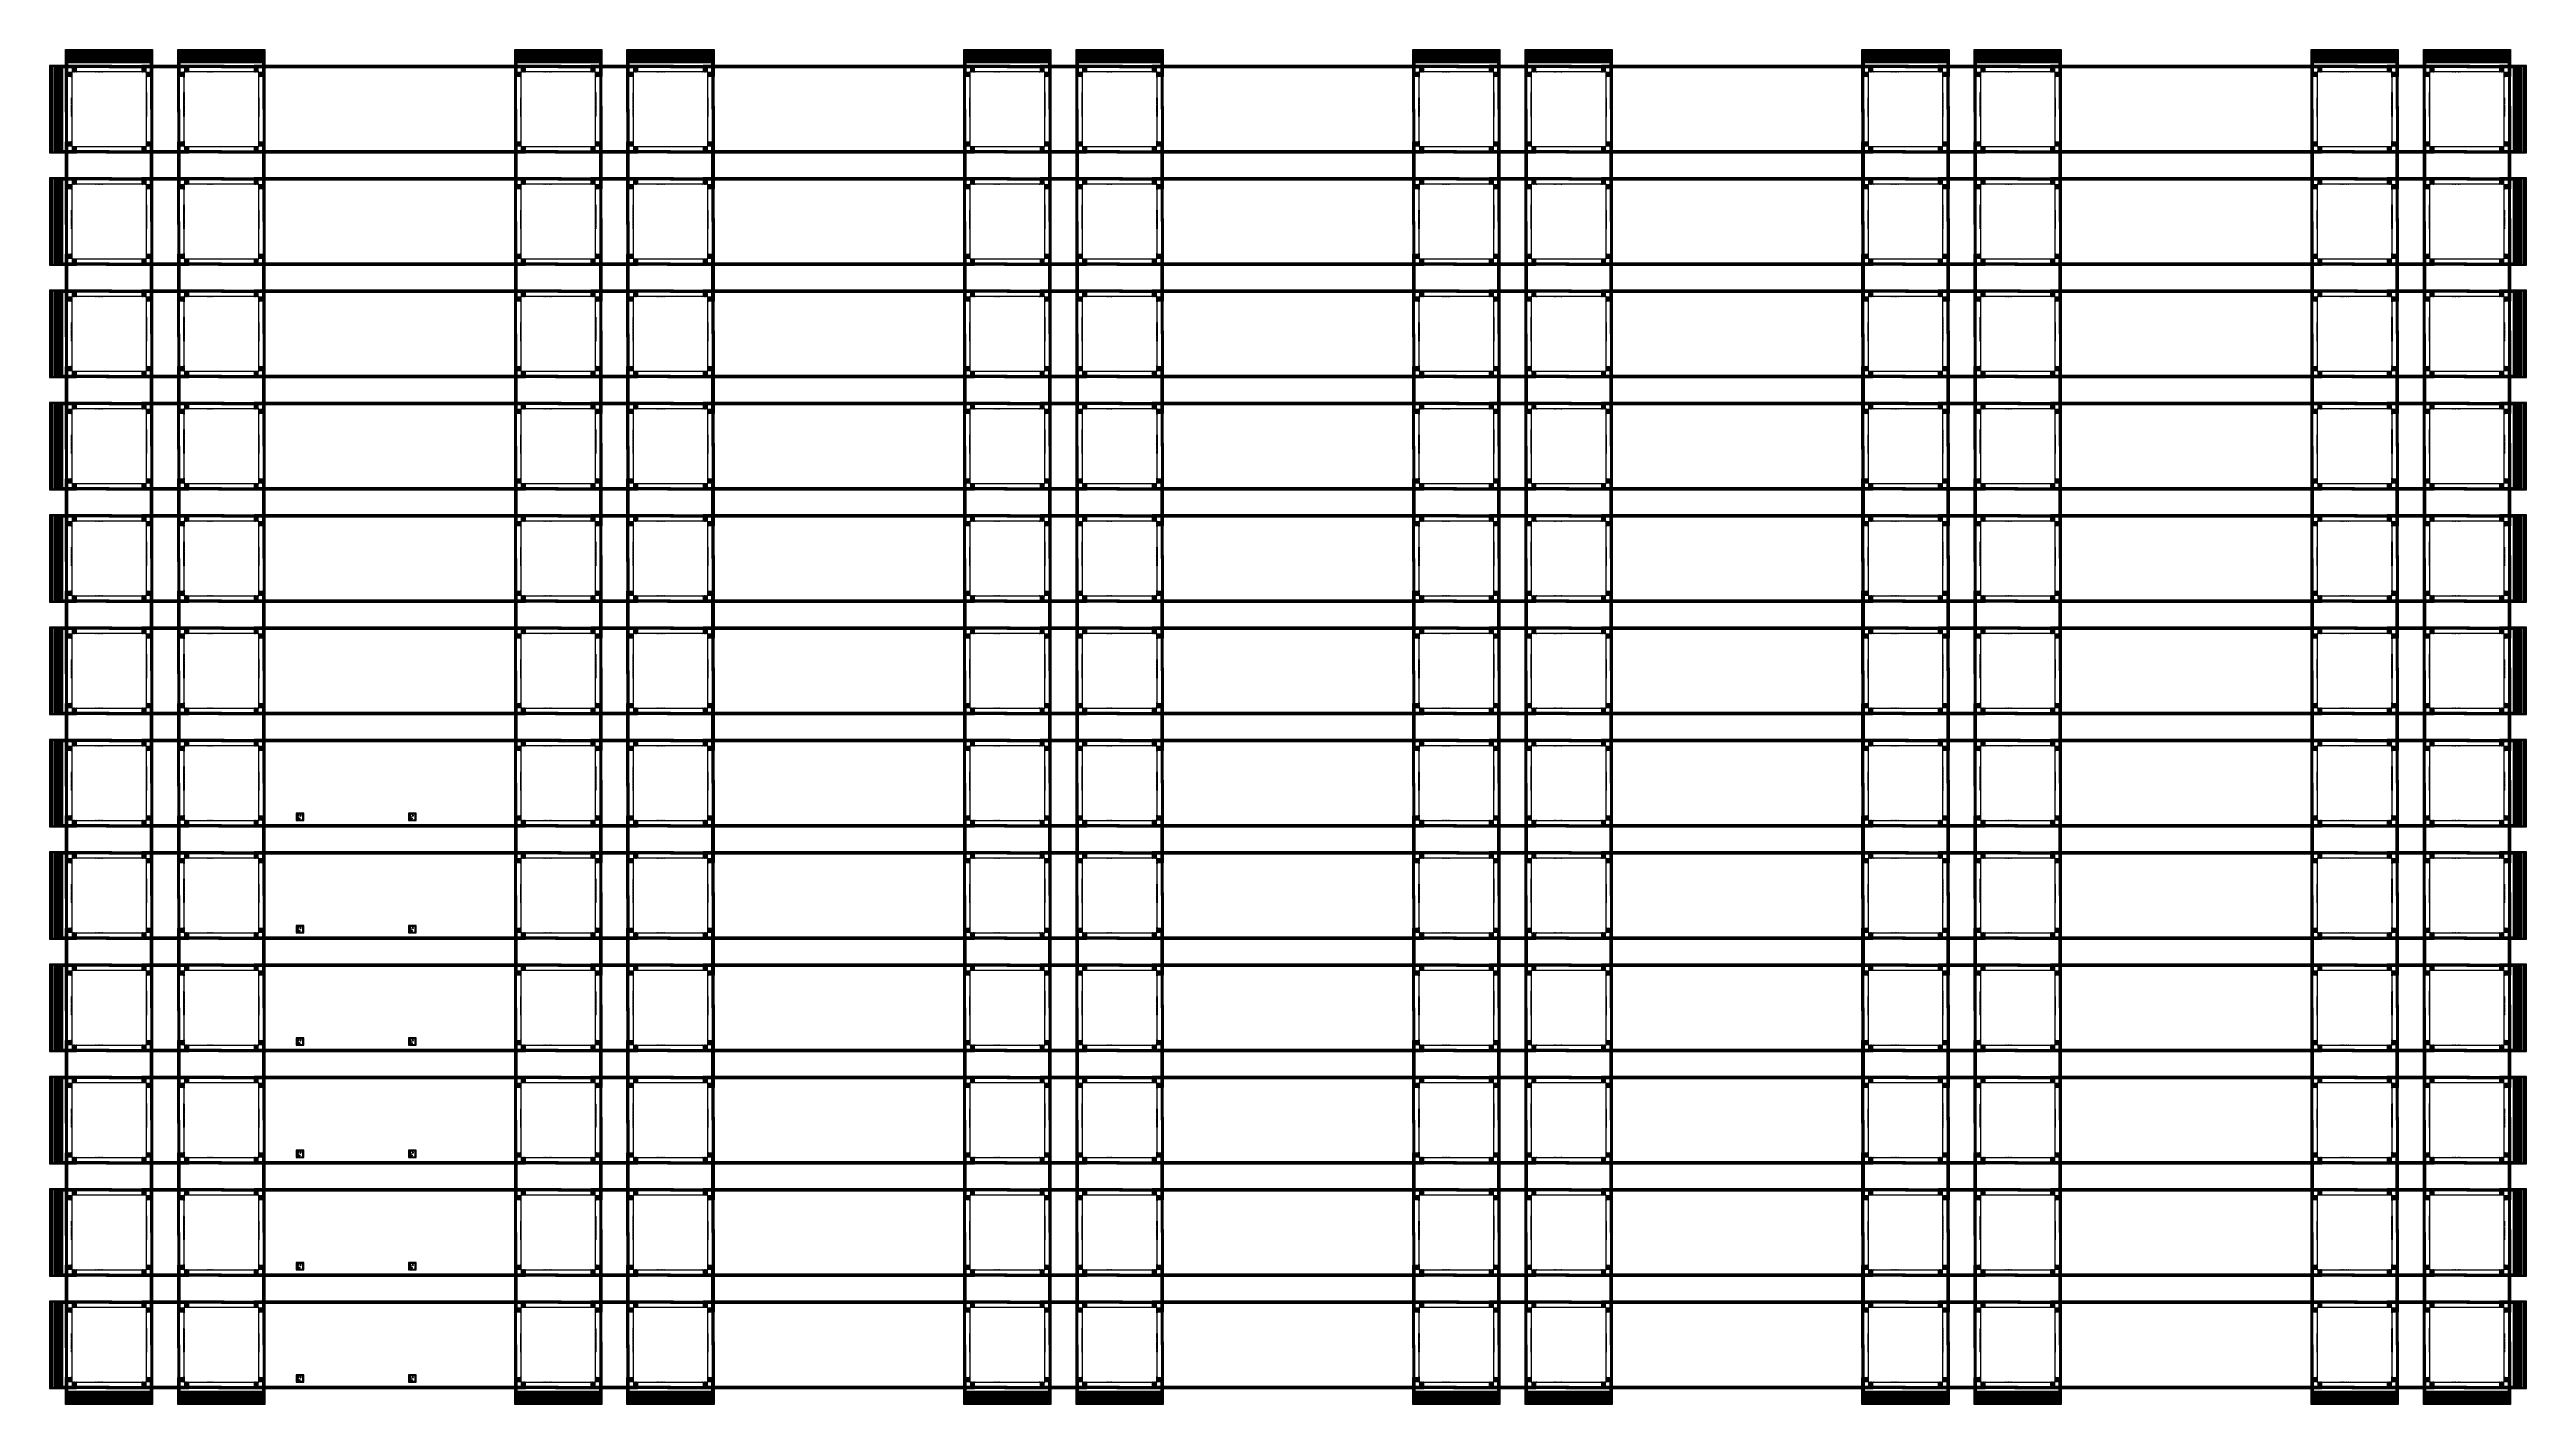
# Model space of a CAD drawing. Header units: metres. Extents: x -592 to 65592, y -592 to 35592.
import ezdxf

# ---------------------------------------------------------------- set-up
doc = ezdxf.new("R2010")
doc.units = ezdxf.units.M

# ---------------------------------------------------------------- blocks, each defined once
blk = doc.blocks.new('circle_pin')
blk.add_circle((0, 0), 2)
blk = doc.blocks.new('SWH_W')
blk.add_lwpolyline([(0, 0), (2000, 0), (2000, 2000), (0, 2000)], close=True)
for p in [(22, 2000), (26, 2000), (30, 2000), (34, 2000), (38, 2000), (42, 2000), (46, 2000), (50, 2000), (58, 2000), (62, 2000), (66, 2000), (70, 2000), (74, 2000), (78, 2000), (82, 2000), (86, 2000), (94, 2000), (98, 2000), (102, 2000), (106, 2000), (114, 2000), (118, 2000), (122, 2000), (126, 2000), (134, 2000), (138, 2000), (142, 2000), (146, 2000), (606, 2000), (614, 2000), (618, 2000), (622, 2000), (626, 2000), (634, 2000), (638, 2000), (642, 2000), (646, 2000), (650, 2000), (654, 2000), (658, 2000), (662, 2000), (666, 2000), (670, 2000), (674, 2000), (678, 2000), (686, 2000), (690, 2000), (694, 2000), (702, 2000), (706, 2000), (710, 2000), (718, 2000), (722, 2000), (726, 2000), (730, 2000), (738, 2000), (742, 2000), (746, 2000), (750, 2000), (758, 2000), (762, 2000), (766, 2000), (770, 2000), (774, 2000), (778, 2000), (782, 2000), (786, 2000), (790, 2000), (794, 2000), (798, 2000), (802, 2000), (810, 2000), (814, 2000), (818, 2000), (826, 2000), (830, 2000), (834, 2000), (1854, 2000), (1858, 2000), (1862, 2000), (1866, 2000), (1874, 2000), (1878, 2000), (1882, 2000), (1886, 2000), (1894, 2000), (1898, 2000), (1902, 2000), (1906, 2000), (1914, 2000), (1918, 2000), (1922, 2000), (1926, 2000), (1930, 2000), (1934, 2000), (1938, 2000), (1942, 2000), (1950, 2000), (1954, 2000), (1958, 2000), (1962, 2000), (1966, 2000), (1970, 2000), (1974, 2000), (1978, 2000), (0, 1978), (0, 1974), (0, 1970), (0, 1966), (0, 1962), (0, 1958), (0, 1954), (0, 1950), (0, 1942), (0, 1938), (0, 1934), (0, 1930), (0, 1926), (0, 1922), (0, 1918), (0, 1914), (0, 1906), (0, 1902), (0, 1898), (0, 1894), (0, 1886), (0, 1882), (0, 1878), (0, 1874), (0, 1866), (0, 1862), (0, 1858), (0, 1854), (2000, 1978), (2000, 1974), (2000, 1970), (2000, 1966), (2000, 1962), (2000, 1958), (2000, 1954), (2000, 1950), (2000, 1942), (2000, 1938), (2000, 1934), (2000, 1930), (2000, 1926), (2000, 1922), (2000, 1918), (2000, 1914), (2000, 1906), (2000, 1902), (2000, 1898), (2000, 1894), (2000, 1886), (2000, 1882), (2000, 1878), (2000, 1874), (2000, 1866), (2000, 1862), (2000, 1858), (2000, 1854), (2000, 1446), (2000, 1442), (2000, 1438), (2000, 1434), (2000, 1430), (2000, 1426), (2000, 1422), (2000, 1418), (2000, 1414), (2000, 1410), (2000, 1406), (2000, 1402), (2000, 1398), (2000, 1398), (2000, 1394), (2000, 1394), (2000, 1390), (2000, 1390), (2000, 1386), (2000, 1386), (2000, 1382), (2000, 1382), (2000, 1378), (2000, 1378), (2000, 1374), (2000, 1374), (2000, 1370), (2000, 1370), (2000, 1366), (2000, 1366), (2000, 1362), (2000, 1362), (2000, 1358), (2000, 1358), (2000, 1354), (2000, 1354), (2000, 1350), (2000, 1350), (2000, 1346), (2000, 1346), (2000, 1342), (2000, 1342), (2000, 1338), (2000, 1338), (2000, 1334), (2000, 1330), (2000, 1330), (2000, 1326), (2000, 1326), (2000, 1322), (2000, 1322), (0, 1302), (0, 1298), (0, 1294), (0, 1290), (0, 1286), (0, 1282), (0, 1278), (0, 1274), (0, 1270), (0, 1266), (0, 1262), (0, 1258), (0, 1254), (0, 1250), (0, 1246), (0, 1242), (0, 1238), (0, 1234), (0, 1230), (0, 1226), (0, 1222), (0, 1218), (0, 1214), (0, 1210), (0, 1206), (0, 1202), (0, 1198), (0, 1194), (0, 1190), (0, 1186), (0, 1182), (0, 1178), (0, 1170), (0, 1166), (0, 1162), (0, 1158), (0, 1154), (0, 1150), (0, 1146), (0, 1142), (0, 1138), (0, 1134), (0, 1126), (0, 1122), (0, 1118), (0, 1114), (0, 1110), (0, 1106), (0, 1102), (0, 1098), (0, 1094), (0, 1090), (0, 1086), (0, 1082), (0, 1078), (0, 1074), (0, 1070), (0, 1066), (0, 1062), (0, 1058), (0, 1054), (0, 1050), (0, 1046), (0, 1042), (0, 1038), (0, 1034), (0, 1030), (0, 1026), (0, 1022), (0, 1018), (0, 1014), (0, 1010), (0, 1006), (0, 1002), (0, 998), (0, 994), (0, 990), (0, 986), (0, 982), (0, 978), (0, 974), (0, 970), (0, 966), (0, 962), (0, 958), (0, 954), (0, 950), (0, 946), (0, 942), (0, 938), (0, 934), (0, 930), (0, 926), (0, 922), (0, 918), (0, 914), (0, 910), (0, 906), (0, 902), (0, 898), (0, 894), (0, 890), (0, 886), (0, 882), (0, 878), (0, 874), (0, 866), (0, 862), (0, 858), (0, 854), (0, 850), (0, 846), (0, 842), (0, 838), (0, 834), (0, 830), (0, 826), (0, 822), (0, 818), (0, 814), (0, 810), (0, 806), (2000, 1318), (2000, 1318), (2000, 1314), (2000, 1310), (2000, 1310), (2000, 1306), (2000, 1306), (2000, 1302), (2000, 1302), (2000, 1298), (2000, 1298), (2000, 1294), (2000, 1290), (2000, 1290), (2000, 1286), (2000, 1286), (2000, 1282), (2000, 1282), (2000, 1278), (2000, 1278), (2000, 1274), (2000, 1270), (2000, 1270), (2000, 1266), (2000, 1266), (2000, 1262), (2000, 1262), (2000, 1258), (2000, 1258), (2000, 1254), (2000, 1250), (2000, 1246), (2000, 1242), (2000, 1238), (2000, 1234), (2000, 1230), (2000, 1226), (2000, 1222), (2000, 1218), (2000, 1214), (2000, 1210), (2000, 1206), (2000, 1202), (2000, 1198), (2000, 1198), (2000, 1194), (2000, 1194), (2000, 1190), (2000, 1190), (2000, 1186), (2000, 1186), (2000, 1182), (2000, 1182), (2000, 1178), (2000, 1178), (2000, 1174), (2000, 1174), (2000, 1170), (2000, 1170), (2000, 1166), (2000, 1166), (2000, 1162), (2000, 1162), (2000, 1158), (2000, 1158), (2000, 1154), (2000, 1154), (2000, 1150), (2000, 1150), (2000, 1146), (2000, 1146), (2000, 1142), (2000, 1142), (2000, 1138), (2000, 1138), (2000, 1134), (2000, 1130), (2000, 1130), (2000, 1126), (2000, 1126), (2000, 1122), (2000, 1122), (2000, 1118), (2000, 1118), (2000, 1114), (2000, 1110), (2000, 1110), (2000, 1106), (2000, 1106), (2000, 1102), (2000, 1102), (2000, 1098), (2000, 1098), (2000, 1094), (2000, 1090), (2000, 1090), (2000, 1086), (2000, 1086), (2000, 1082), (2000, 1082), (2000, 1078), (2000, 1078), (2000, 1074), (2000, 1070), (2000, 1070), (2000, 1066), (2000, 1066), (2000, 1062), (2000, 1058), (2000, 1058), (2000, 1054), (2000, 1050), (2000, 1046), (2000, 1042), (2000, 1038), (2000, 1034), (2000, 1030), (2000, 1026), (2000, 1022), (2000, 1018), (2000, 1014), (2000, 1010), (2000, 1006), (2000, 1002), (2000, 998), (2000, 994), (2000, 990), (2000, 986), (2000, 982), (2000, 978), (2000, 974), (2000, 970), (2000, 966), (2000, 962), (2000, 958), (2000, 954), (2000, 950), (2000, 946), (2000, 942), (2000, 938), (2000, 934), (2000, 930), (2000, 926), (2000, 922), (2000, 918), (2000, 914), (2000, 910), (2000, 906), (2000, 902), (2000, 898), (2000, 894), (2000, 890), (2000, 886), (2000, 882), (2000, 878), (2000, 874), (2000, 870), (2000, 866), (2000, 862), (2000, 858), (2000, 854), (2000, 850), (2000, 846), (2000, 842), (2000, 838), (2000, 834), (2000, 830), (2000, 826), (2000, 822), (2000, 818), (2000, 814), (2000, 810), (2000, 806), (0, 146), (0, 142), (0, 138), (0, 134), (0, 126), (0, 122), (0, 118), (0, 114), (0, 106), (0, 102), (0, 98), (0, 94), (0, 86), (0, 82), (0, 78), (0, 74), (0, 70), (0, 66), (0, 62), (0, 58), (0, 50), (0, 46), (0, 42), (0, 38), (0, 34), (0, 30), (0, 26), (0, 22), (22, 0), (26, 0), (30, 0), (34, 0), (38, 0), (42, 0), (46, 0), (50, 0), (58, 0), (62, 0), (66, 0), (70, 0), (74, 0), (78, 0), (82, 0), (86, 0), (94, 0), (98, 0), (102, 0), (106, 0), (114, 0), (118, 0), (122, 0), (126, 0), (134, 0), (138, 0), (142, 0), (146, 0), (606, 0), (614, 0), (618, 0), (622, 0), (626, 0), (634, 0), (638, 0), (642, 0), (646, 0), (650, 0), (654, 0), (658, 0), (662, 0), (666, 0), (670, 0), (674, 0), (678, 0), (686, 0), (690, 0), (694, 0), (702, 0), (706, 0), (710, 0), (718, 0), (722, 0), (726, 0), (730, 0), (738, 0), (742, 0), (746, 0), (750, 0), (758, 0), (762, 0), (766, 0), (770, 0), (774, 0), (778, 0), (782, 0), (786, 0), (790, 0), (794, 0), (798, 0), (802, 0), (810, 0), (814, 0), (818, 0), (826, 0), (830, 0), (834, 0), (1854, 0), (1858, 0), (1862, 0), (1866, 0), (1874, 0), (1878, 0), (1882, 0), (1886, 0), (1894, 0), (1898, 0), (1902, 0), (1906, 0), (1914, 0), (1918, 0), (1922, 0), (1926, 0), (1930, 0), (1934, 0), (1938, 0), (1942, 0), (1950, 0), (1954, 0), (1958, 0), (1962, 0), (1966, 0), (1970, 0), (1974, 0), (1978, 0), (2000, 146), (2000, 142), (2000, 138), (2000, 134), (2000, 126), (2000, 122), (2000, 118), (2000, 114), (2000, 106), (2000, 102), (2000, 98), (2000, 94), (2000, 86), (2000, 82), (2000, 78), (2000, 74), (2000, 70), (2000, 66), (2000, 62), (2000, 58), (2000, 50), (2000, 46), (2000, 42), (2000, 38), (2000, 34), (2000, 30), (2000, 26), (2000, 22)]:
    blk.add_blockref('circle_pin', p)
blk = doc.blocks.new('SWH_E')
blk.add_lwpolyline([(0, 0), (2000, 0), (2000, 2000), (0, 2000)], close=True)
for p in [(22, 2000), (26, 2000), (30, 2000), (34, 2000), (38, 2000), (42, 2000), (46, 2000), (50, 2000), (58, 2000), (62, 2000), (66, 2000), (70, 2000), (74, 2000), (78, 2000), (82, 2000), (86, 2000), (94, 2000), (98, 2000), (102, 2000), (106, 2000), (114, 2000), (118, 2000), (122, 2000), (126, 2000), (134, 2000), (138, 2000), (142, 2000), (146, 2000), (606, 2000), (614, 2000), (618, 2000), (622, 2000), (626, 2000), (634, 2000), (638, 2000), (642, 2000), (646, 2000), (650, 2000), (654, 2000), (658, 2000), (662, 2000), (666, 2000), (670, 2000), (674, 2000), (678, 2000), (686, 2000), (690, 2000), (694, 2000), (702, 2000), (706, 2000), (710, 2000), (718, 2000), (722, 2000), (726, 2000), (730, 2000), (738, 2000), (742, 2000), (746, 2000), (750, 2000), (758, 2000), (762, 2000), (766, 2000), (770, 2000), (774, 2000), (778, 2000), (782, 2000), (786, 2000), (790, 2000), (794, 2000), (798, 2000), (802, 2000), (810, 2000), (814, 2000), (818, 2000), (826, 2000), (830, 2000), (834, 2000), (1854, 2000), (1858, 2000), (1862, 2000), (1866, 2000), (1874, 2000), (1878, 2000), (1882, 2000), (1886, 2000), (1894, 2000), (1898, 2000), (1902, 2000), (1906, 2000), (1914, 2000), (1918, 2000), (1922, 2000), (1926, 2000), (1930, 2000), (1934, 2000), (1938, 2000), (1942, 2000), (1950, 2000), (1954, 2000), (1958, 2000), (1962, 2000), (1966, 2000), (1970, 2000), (1974, 2000), (1978, 2000), (0, 1978), (0, 1974), (0, 1970), (0, 1966), (0, 1962), (0, 1958), (0, 1954), (0, 1950), (0, 1942), (0, 1938), (0, 1934), (0, 1930), (0, 1926), (0, 1922), (0, 1918), (0, 1914), (0, 1906), (0, 1902), (0, 1898), (0, 1894), (0, 1886), (0, 1882), (0, 1878), (0, 1874), (0, 1866), (0, 1862), (0, 1858), (0, 1854), (0, 1446), (0, 1442), (0, 1438), (0, 1434), (0, 1430), (0, 1426), (0, 1422), (0, 1418), (0, 1414), (0, 1410), (0, 1406), (0, 1402), (0, 1398), (0, 1398), (0, 1394), (0, 1394), (0, 1390), (0, 1390), (0, 1386), (0, 1386), (0, 1382), (0, 1382), (0, 1378), (0, 1378), (0, 1374), (0, 1374), (0, 1370), (0, 1370), (0, 1366), (0, 1366), (0, 1362), (0, 1362), (0, 1358), (0, 1358), (0, 1354), (0, 1354), (0, 1350), (0, 1350), (0, 1346), (0, 1346), (0, 1342), (0, 1342), (0, 1338), (0, 1338), (0, 1334), (0, 1330), (0, 1330), (0, 1326), (0, 1326), (0, 1322), (0, 1322), (2000, 1978), (2000, 1974), (2000, 1970), (2000, 1966), (2000, 1962), (2000, 1958), (2000, 1954), (2000, 1950), (2000, 1942), (2000, 1938), (2000, 1934), (2000, 1930), (2000, 1926), (2000, 1922), (2000, 1918), (2000, 1914), (2000, 1906), (2000, 1902), (2000, 1898), (2000, 1894), (2000, 1886), (2000, 1882), (2000, 1878), (2000, 1874), (2000, 1866), (2000, 1862), (2000, 1858), (2000, 1854), (0, 1318), (0, 1318), (0, 1314), (0, 1310), (0, 1310), (0, 1306), (0, 1306), (0, 1302), (0, 1302), (0, 1298), (0, 1298), (0, 1294), (0, 1290), (0, 1290), (0, 1286), (0, 1286), (0, 1282), (0, 1282), (0, 1278), (0, 1278), (0, 1274), (0, 1270), (0, 1270), (0, 1266), (0, 1266), (0, 1262), (0, 1262), (0, 1258), (0, 1258), (0, 1254), (0, 1250), (0, 1246), (0, 1242), (0, 1238), (0, 1234), (0, 1230), (0, 1226), (0, 1222), (0, 1218), (0, 1214), (0, 1210), (0, 1206), (0, 1202), (0, 1198), (0, 1198), (0, 1194), (0, 1194), (0, 1190), (0, 1190), (0, 1186), (0, 1186), (0, 1182), (0, 1182), (0, 1178), (0, 1178), (0, 1174), (0, 1174), (0, 1170), (0, 1170), (0, 1166), (0, 1166), (0, 1162), (0, 1162), (0, 1158), (0, 1158), (0, 1154), (0, 1154), (0, 1150), (0, 1150), (0, 1146), (0, 1146), (0, 1142), (0, 1142), (0, 1138), (0, 1138), (0, 1134), (0, 1130), (0, 1130), (0, 1126), (0, 1126), (0, 1122), (0, 1122), (0, 1118), (0, 1118), (0, 1114), (0, 1110), (0, 1110), (0, 1106), (0, 1106), (0, 1102), (0, 1102), (0, 1098), (0, 1098), (0, 1094), (0, 1090), (0, 1090), (0, 1086), (0, 1086), (0, 1082), (0, 1082), (0, 1078), (0, 1078), (0, 1074), (0, 1070), (0, 1070), (0, 1066), (0, 1066), (0, 1062), (0, 1058), (0, 1058), (0, 1054), (0, 1050), (0, 1046), (0, 1042), (0, 1038), (0, 1034), (0, 1030), (0, 1026), (0, 1022), (0, 1018), (0, 1014), (0, 1010), (0, 1006), (0, 1002), (0, 998), (0, 994), (0, 990), (0, 986), (0, 982), (0, 978), (0, 974), (0, 970), (0, 966), (0, 962), (0, 958), (0, 954), (0, 950), (0, 946), (0, 942), (0, 938), (0, 934), (0, 930), (0, 926), (0, 922), (0, 918), (0, 914), (0, 910), (0, 906), (0, 902), (0, 898), (0, 894), (0, 890), (0, 886), (0, 882), (0, 878), (0, 874), (0, 870), (0, 866), (0, 862), (0, 858), (0, 854), (0, 850), (0, 846), (0, 842), (0, 838), (0, 834), (0, 830), (0, 826), (0, 822), (0, 818), (0, 814), (0, 810), (0, 806), (2000, 1302), (2000, 1298), (2000, 1294), (2000, 1290), (2000, 1286), (2000, 1282), (2000, 1278), (2000, 1274), (2000, 1270), (2000, 1266), (2000, 1262), (2000, 1258), (2000, 1254), (2000, 1250), (2000, 1246), (2000, 1242), (2000, 1238), (2000, 1234), (2000, 1230), (2000, 1226), (2000, 1222), (2000, 1218), (2000, 1214), (2000, 1210), (2000, 1206), (2000, 1202), (2000, 1198), (2000, 1194), (2000, 1190), (2000, 1186), (2000, 1182), (2000, 1178), (2000, 1170), (2000, 1166), (2000, 1162), (2000, 1158), (2000, 1154), (2000, 1150), (2000, 1146), (2000, 1142), (2000, 1138), (2000, 1134), (2000, 1126), (2000, 1122), (2000, 1118), (2000, 1114), (2000, 1110), (2000, 1106), (2000, 1102), (2000, 1098), (2000, 1094), (2000, 1090), (2000, 1086), (2000, 1082), (2000, 1078), (2000, 1074), (2000, 1070), (2000, 1066), (2000, 1062), (2000, 1058), (2000, 1054), (2000, 1050), (2000, 1046), (2000, 1042), (2000, 1038), (2000, 1034), (2000, 1030), (2000, 1026), (2000, 1022), (2000, 1018), (2000, 1014), (2000, 1010), (2000, 1006), (2000, 1002), (2000, 998), (2000, 994), (2000, 990), (2000, 986), (2000, 982), (2000, 978), (2000, 974), (2000, 970), (2000, 966), (2000, 962), (2000, 958), (2000, 954), (2000, 950), (2000, 946), (2000, 942), (2000, 938), (2000, 934), (2000, 930), (2000, 926), (2000, 922), (2000, 918), (2000, 914), (2000, 910), (2000, 906), (2000, 902), (2000, 898), (2000, 894), (2000, 890), (2000, 886), (2000, 882), (2000, 878), (2000, 874), (2000, 866), (2000, 862), (2000, 858), (2000, 854), (2000, 850), (2000, 846), (2000, 842), (2000, 838), (2000, 834), (2000, 830), (2000, 826), (2000, 822), (2000, 818), (2000, 814), (2000, 810), (2000, 806), (0, 146), (0, 142), (0, 138), (0, 134), (0, 126), (0, 122), (0, 118), (0, 114), (0, 106), (0, 102), (0, 98), (0, 94), (0, 86), (0, 82), (0, 78), (0, 74), (0, 70), (0, 66), (0, 62), (0, 58), (0, 50), (0, 46), (0, 42), (0, 38), (0, 34), (0, 30), (0, 26), (0, 22), (22, 0), (26, 0), (30, 0), (34, 0), (38, 0), (42, 0), (46, 0), (50, 0), (58, 0), (62, 0), (66, 0), (70, 0), (74, 0), (78, 0), (82, 0), (86, 0), (94, 0), (98, 0), (102, 0), (106, 0), (114, 0), (118, 0), (122, 0), (126, 0), (134, 0), (138, 0), (142, 0), (146, 0), (606, 0), (614, 0), (618, 0), (622, 0), (626, 0), (634, 0), (638, 0), (642, 0), (646, 0), (650, 0), (654, 0), (658, 0), (662, 0), (666, 0), (670, 0), (674, 0), (678, 0), (686, 0), (690, 0), (694, 0), (702, 0), (706, 0), (710, 0), (718, 0), (722, 0), (726, 0), (730, 0), (738, 0), (742, 0), (746, 0), (750, 0), (758, 0), (762, 0), (766, 0), (770, 0), (774, 0), (778, 0), (782, 0), (786, 0), (790, 0), (794, 0), (798, 0), (802, 0), (810, 0), (814, 0), (818, 0), (826, 0), (830, 0), (834, 0), (1854, 0), (1858, 0), (1862, 0), (1866, 0), (1874, 0), (1878, 0), (1882, 0), (1886, 0), (1894, 0), (1898, 0), (1902, 0), (1906, 0), (1914, 0), (1918, 0), (1922, 0), (1926, 0), (1930, 0), (1934, 0), (1938, 0), (1942, 0), (1950, 0), (1954, 0), (1958, 0), (1962, 0), (1966, 0), (1970, 0), (1974, 0), (1978, 0), (2000, 146), (2000, 142), (2000, 138), (2000, 134), (2000, 126), (2000, 122), (2000, 118), (2000, 114), (2000, 106), (2000, 102), (2000, 98), (2000, 94), (2000, 86), (2000, 82), (2000, 78), (2000, 74), (2000, 70), (2000, 66), (2000, 62), (2000, 58), (2000, 50), (2000, 46), (2000, 42), (2000, 38), (2000, 34), (2000, 30), (2000, 26), (2000, 22)]:
    blk.add_blockref('circle_pin', p)
blk = doc.blocks.new('left_pin')
blk.add_line((0, 0), (-1, 0))
blk = doc.blocks.new('right_pin')
blk.add_line((0, 0), (1, 0))
blk = doc.blocks.new('LUT')
blk.add_lwpolyline([(0, 0), (6, 0), (6, 10), (0, 10)], close=True)
ref = blk.add_blockref('left_pin', (0, 1))
ref.add_attrib('id', '0', (0, 1), dxfattribs={"height": 2.5})
ref = blk.add_blockref('right_pin', (6, 7))
ref.add_attrib('id', '3', (6, 7), dxfattribs={"height": 2.5})
ref = blk.add_blockref('right_pin', (6, 5))
ref.add_attrib('id', '2', (6, 5), dxfattribs={"height": 2.5})
ref = blk.add_blockref('right_pin', (6, 3))
ref.add_attrib('id', '1', (6, 3), dxfattribs={"height": 2.5})
blk = doc.blocks.new('MUX2')
blk.add_lwpolyline([(0, 0), (4, 1), (4, 4), (0, 5)], close=True)
ref = blk.add_blockref('left_pin', (0, 1))
ref.add_attrib('id', '0', (0, 1), dxfattribs={"height": 2.5})
ref = blk.add_blockref('right_pin', (4, 2))
ref.add_attrib('id', '1', (4, 2), dxfattribs={"height": 2.5})
blk = doc.blocks.new('up_pin')
blk.add_line((0, 0), (0, 1))
blk = doc.blocks.new('down_pin')
blk.add_line((0, 0), (0, -1))
blk = doc.blocks.new('CLA')
blk.add_lwpolyline([(0, 0), (10, 0), (10, 32), (0, 32)], close=True)
ref = blk.add_blockref('left_pin', (0, 6))
ref.add_attrib('id', '0', (0, 6), dxfattribs={"height": 2.5})
ref = blk.add_blockref('left_pin', (0, 2))
ref.add_attrib('id', '0', (0, 2), dxfattribs={"height": 2.5})
ref = blk.add_blockref('up_pin', (5, 32))
ref.add_attrib('id', '0', (5, 32), dxfattribs={"height": 2.5})
ref = blk.add_blockref('down_pin', (5, 0))
ref.add_attrib('id', '0', (5, 0), dxfattribs={"height": 2.5})
ref = blk.add_blockref('right_pin', (10, 6))
ref.add_attrib('id', '0', (10, 6), dxfattribs={"height": 2.5})
ref = blk.add_blockref('right_pin', (10, 2))
ref.add_attrib('id', '0', (10, 2), dxfattribs={"height": 2.5})
blk = doc.blocks.new('MUX4')
blk.add_lwpolyline([(0, 0), (3, 1), (3, 3), (0, 4)], close=True)
ref = blk.add_blockref('left_pin', (0, 1))
ref.add_attrib('id', '0', (0, 1), dxfattribs={"height": 2.5})
ref = blk.add_blockref('right_pin', (3, 2))
ref.add_attrib('id', '1', (3, 2), dxfattribs={"height": 2.5})
blk = doc.blocks.new('SLABL')
blk.add_lwpolyline([(0, 0), (150, 0), (150, 150), (0, 150)], close=True)
ref = blk.add_blockref('circle_pin', (0, 75))
ref.add_attrib('id', '0', (0, 75), dxfattribs={"height": 2.5})
ref = blk.add_blockref('LUT', (10, 125))
ref.add_attrib('id', '7', (10, 125), dxfattribs={"height": 2.5})
ref = blk.add_blockref('LUT', (10, 110))
ref.add_attrib('id', '6', (10, 110), dxfattribs={"height": 2.5})
ref = blk.add_blockref('LUT', (10, 95))
ref.add_attrib('id', '5', (10, 95), dxfattribs={"height": 2.5})
ref = blk.add_blockref('LUT', (10, 80))
ref.add_attrib('id', '4', (10, 80), dxfattribs={"height": 2.5})
ref = blk.add_blockref('LUT', (10, 60))
ref.add_attrib('id', '3', (10, 60), dxfattribs={"height": 2.5})
ref = blk.add_blockref('LUT', (10, 45))
ref.add_attrib('id', '2', (10, 45), dxfattribs={"height": 2.5})
ref = blk.add_blockref('LUT', (10, 30))
ref.add_attrib('id', '1', (10, 30), dxfattribs={"height": 2.5})
ref = blk.add_blockref('LUT', (10, 15))
ref.add_attrib('id', '0', (10, 15), dxfattribs={"height": 2.5})
ref = blk.add_blockref('MUX2', (30, 130))
ref.add_attrib('id', '11', (30, 130), dxfattribs={"height": 2.5})
ref = blk.add_blockref('MUX2', (30, 95))
ref.add_attrib('id', '10', (30, 95), dxfattribs={"height": 2.5})
ref = blk.add_blockref('MUX2', (30, 60))
ref.add_attrib('id', '9', (30, 60), dxfattribs={"height": 2.5})
ref = blk.add_blockref('MUX2', (30, 25))
ref.add_attrib('id', '8', (30, 25), dxfattribs={"height": 2.5})
ref = blk.add_blockref('MUX2', (45, 110))
ref.add_attrib('id', '13', (45, 110), dxfattribs={"height": 2.5})
ref = blk.add_blockref('MUX2', (45, 40))
ref.add_attrib('id', '12', (45, 40), dxfattribs={"height": 2.5})
ref = blk.add_blockref('CLA', (80, 25), dxfattribs=dict(rotation=90))
ref.add_attrib('id', '15', (80, 25), dxfattribs={"height": 2.5})
ref = blk.add_blockref('MUX2', (60, 73))
ref.add_attrib('id', '14', (60, 73), dxfattribs={"height": 2.5})
ref = blk.add_blockref('CLA', (80, 97))
ref.add_attrib('id', '16', (80, 97), dxfattribs={"height": 2.5})
ref = blk.add_blockref('MUX4', (100, 112))
ref.add_attrib('id', '20', (100, 112), dxfattribs={"height": 2.5})
ref = blk.add_blockref('MUX4', (100, 108))
ref.add_attrib('id', '19', (100, 108), dxfattribs={"height": 2.5})
ref = blk.add_blockref('MUX4', (100, 104))
ref.add_attrib('id', '18', (100, 104), dxfattribs={"height": 2.5})
ref = blk.add_blockref('MUX4', (100, 100))
ref.add_attrib('id', '17', (100, 100), dxfattribs={"height": 2.5})
ref = blk.add_blockref('circle_pin', (150, 75))
ref.add_attrib('id', '1', (150, 75), dxfattribs={"height": 2.5})
blk = doc.blocks.new('CLCL')
blk.add_lwpolyline([(0, 0), (200, 0), (200, 200), (0, 200)], close=True)
ref = blk.add_blockref('circle_pin', (0, 100))
ref.add_attrib('id', '0', (0, 100), dxfattribs={"height": 2.5})
ref = blk.add_blockref('SLABL', (25, 25))
ref.add_attrib('id', '0', (25, 25), dxfattribs={"height": 2.5})
ref = blk.add_blockref('circle_pin', (200, 100))
ref.add_attrib('id', '1', (200, 100), dxfattribs={"height": 2.5})
blk = doc.blocks.new('EE1_BEG[0]-EE1_END[0]-1')
blk.add_lwpolyline([(0, 0), (0, -100), (1044, -100), (1044, 0)])
blk = doc.blocks.new('EE1_BEG[1]-EE1_END[1]-1')
blk.add_lwpolyline([(0, 0), (0, -101), (1052, -101), (1052, 0)])
blk = doc.blocks.new('EE1_BEG[2]-EE1_END[2]-1')
blk.add_lwpolyline([(0, 0), (0, -102), (1060, -102), (1060, 0)])
blk = doc.blocks.new('EE1_BEG[3]-EE1_END[3]-1')
blk.add_lwpolyline([(0, 0), (0, -103), (1068, -103), (1068, 0)])
blk = doc.blocks.new('EE1_BEG[4]-EE1_END[4]-1')
blk.add_lwpolyline([(0, 0), (0, -104), (1076, -104), (1076, 0)])
blk = doc.blocks.new('EE1_BEG[5]-EE1_END[5]-1')
blk.add_lwpolyline([(0, 0), (0, -105), (1084, -105), (1084, 0)])
blk = doc.blocks.new('EE1_BEG[6]-EE1_END[6]-1')
blk.add_lwpolyline([(0, 0), (0, -106), (1092, -106), (1092, 0)])
blk = doc.blocks.new('EE1_BEG[7]-EE1_END[7]-1')
blk.add_lwpolyline([(0, 0), (0, -107), (1100, -107), (1100, 0)])
blk = doc.blocks.new('NN1_BEG[0]-NN1_END[0]-1')
blk.add_lwpolyline([(0, 0), (-100, 0), (-100, 1044), (0, 1044)])
blk = doc.blocks.new('NN1_BEG[1]-NN1_END[1]-1')
blk.add_lwpolyline([(0, 0), (-101, 0), (-101, 1052), (0, 1052)])
blk = doc.blocks.new('NN1_BEG[2]-NN1_END[2]-1')
blk.add_lwpolyline([(0, 0), (-102, 0), (-102, 1060), (0, 1060)])
blk = doc.blocks.new('NN1_BEG[3]-NN1_END[3]-1')
blk.add_lwpolyline([(0, 0), (-103, 0), (-103, 1068), (0, 1068)])
blk = doc.blocks.new('NN1_BEG[4]-NN1_END[4]-1')
blk.add_lwpolyline([(0, 0), (-104, 0), (-104, 1076), (0, 1076)])
blk = doc.blocks.new('NN1_BEG[5]-NN1_END[5]-1')
blk.add_lwpolyline([(0, 0), (-105, 0), (-105, 1084), (0, 1084)])
blk = doc.blocks.new('NN1_BEG[6]-NN1_END[6]-1')
blk.add_lwpolyline([(0, 0), (-106, 0), (-106, 1092), (0, 1092)])
blk = doc.blocks.new('NN1_BEG[7]-NN1_END[7]-1')
blk.add_lwpolyline([(0, 0), (-107, 0), (-107, 1100), (0, 1100)])
blk = doc.blocks.new('WW1_BEG[0]-EE1_END[0]-0')
blk.add_lwpolyline([(0, 0), (0, 100), (-272, 100), (-272, -2100), (0, -2100), (0, -2000)])
blk = doc.blocks.new('WW1_BEG[1]-EE1_END[1]-0')
blk.add_lwpolyline([(0, 0), (0, 101), (-280, 101), (-280, -2101), (0, -2101), (0, -2000)])
blk = doc.blocks.new('WW1_BEG[2]-EE1_END[2]-0')
blk.add_lwpolyline([(0, 0), (0, 102), (-288, 102), (-288, -2102), (0, -2102), (0, -2000)])
blk = doc.blocks.new('WW1_BEG[3]-EE1_END[3]-0')
blk.add_lwpolyline([(0, 0), (0, 103), (-296, 103), (-296, -2103), (0, -2103), (0, -2000)])
blk = doc.blocks.new('WW1_BEG[4]-EE1_END[4]-0')
blk.add_lwpolyline([(0, 0), (0, 104), (-304, 104), (-304, -2104), (0, -2104), (0, -2000)])
blk = doc.blocks.new('WW1_BEG[5]-EE1_END[5]-0')
blk.add_lwpolyline([(0, 0), (0, 105), (-312, 105), (-312, -2105), (0, -2105), (0, -2000)])
blk = doc.blocks.new('WW1_BEG[6]-EE1_END[6]-0')
blk.add_lwpolyline([(0, 0), (0, 106), (-320, 106), (-320, -2106), (0, -2106), (0, -2000)])
blk = doc.blocks.new('WW1_BEG[7]-EE1_END[7]-0')
blk.add_lwpolyline([(0, 0), (0, 107), (-328, 107), (-328, -2107), (0, -2107), (0, -2000)])
blk = doc.blocks.new('SS1_BEG[0]-NN1_END[0]-0')
blk.add_lwpolyline([(0, 0), (100, 0), (100, -272), (-2100, -272), (-2100, 0), (-2000, 0)])
blk = doc.blocks.new('SS1_BEG[1]-NN1_END[1]-0')
blk.add_lwpolyline([(0, 0), (101, 0), (101, -280), (-2101, -280), (-2101, 0), (-2000, 0)])
blk = doc.blocks.new('SS1_BEG[2]-NN1_END[2]-0')
blk.add_lwpolyline([(0, 0), (102, 0), (102, -288), (-2102, -288), (-2102, 0), (-2000, 0)])
blk = doc.blocks.new('SS1_BEG[3]-NN1_END[3]-0')
blk.add_lwpolyline([(0, 0), (103, 0), (103, -296), (-2103, -296), (-2103, 0), (-2000, 0)])
blk = doc.blocks.new('SS1_BEG[4]-NN1_END[4]-0')
blk.add_lwpolyline([(0, 0), (104, 0), (104, -304), (-2104, -304), (-2104, 0), (-2000, 0)])
blk = doc.blocks.new('SS1_BEG[5]-NN1_END[5]-0')
blk.add_lwpolyline([(0, 0), (105, 0), (105, -312), (-2105, -312), (-2105, 0), (-2000, 0)])
blk = doc.blocks.new('SS1_BEG[6]-NN1_END[6]-0')
blk.add_lwpolyline([(0, 0), (106, 0), (106, -320), (-2106, -320), (-2106, 0), (-2000, 0)])
blk = doc.blocks.new('SS1_BEG[7]-NN1_END[7]-0')
blk.add_lwpolyline([(0, 0), (107, 0), (107, -328), (-2107, -328), (-2107, 0), (-2000, 0)])
blk = doc.blocks.new('EE2_BEG[0]-EE2_END[0]-2')
blk.add_lwpolyline([(0, 0), (0, -108), (2058, -108), (2058, -116), (10116, -116), (10116, 0)])
blk = doc.blocks.new('EE2_BEG[1]-EE2_END[1]-2')
blk.add_lwpolyline([(0, 0), (0, -109), (2058, -109), (2058, -117), (10124, -117), (10124, 0)])
blk = doc.blocks.new('EE2_BEG[2]-EE2_END[2]-2')
blk.add_lwpolyline([(0, 0), (0, -110), (2058, -110), (2058, -118), (10132, -118), (10132, 0)])
blk = doc.blocks.new('EE2_BEG[3]-EE2_END[3]-2')
blk.add_lwpolyline([(0, 0), (0, -111), (2058, -111), (2058, -119), (10140, -119), (10140, 0)])
blk = doc.blocks.new('EE2_BEG[4]-EE2_END[4]-2')
blk.add_lwpolyline([(0, 0), (0, -112), (2058, -112), (2058, -120), (10148, -120), (10148, 0)])
blk = doc.blocks.new('EE2_BEG[5]-EE2_END[5]-2')
blk.add_lwpolyline([(0, 0), (0, -113), (2058, -113), (2058, -121), (10156, -121), (10156, 0)])
blk = doc.blocks.new('EE2_BEG[6]-EE2_END[6]-2')
blk.add_lwpolyline([(0, 0), (0, -114), (2058, -114), (2058, -122), (10164, -122), (10164, 0)])
blk = doc.blocks.new('EE2_BEG[7]-EE2_END[7]-2')
blk.add_lwpolyline([(0, 0), (0, -115), (2058, -115), (2058, -123), (10172, -123), (10172, 0)])
blk = doc.blocks.new('NN2_BEG[0]-NN2_END[0]-1')
blk.add_lwpolyline([(0, 0), (-108, 0), (-108, 2058), (-116, 2058), (-116, 4116), (0, 4116)])
blk = doc.blocks.new('NN2_BEG[1]-NN2_END[1]-1')
blk.add_lwpolyline([(0, 0), (-109, 0), (-109, 2058), (-117, 2058), (-117, 4124), (0, 4124)])
blk = doc.blocks.new('NN2_BEG[2]-NN2_END[2]-1')
blk.add_lwpolyline([(0, 0), (-110, 0), (-110, 2058), (-118, 2058), (-118, 4132), (0, 4132)])
blk = doc.blocks.new('NN2_BEG[3]-NN2_END[3]-1')
blk.add_lwpolyline([(0, 0), (-111, 0), (-111, 2058), (-119, 2058), (-119, 4140), (0, 4140)])
blk = doc.blocks.new('NN2_BEG[4]-NN2_END[4]-1')
blk.add_lwpolyline([(0, 0), (-112, 0), (-112, 2058), (-120, 2058), (-120, 4148), (0, 4148)])
blk = doc.blocks.new('NN2_BEG[5]-NN2_END[5]-1')
blk.add_lwpolyline([(0, 0), (-113, 0), (-113, 2058), (-121, 2058), (-121, 4156), (0, 4156)])
blk = doc.blocks.new('NN2_BEG[6]-NN2_END[6]-1')
blk.add_lwpolyline([(0, 0), (-114, 0), (-114, 2058), (-122, 2058), (-122, 4164), (0, 4164)])
blk = doc.blocks.new('NN2_BEG[7]-NN2_END[7]-1')
blk.add_lwpolyline([(0, 0), (-115, 0), (-115, 2058), (-123, 2058), (-123, 4172), (0, 4172)])
blk = doc.blocks.new('WW2_BEG[0]-EE2_END[0]-3')
blk.add_lwpolyline([(0, 0), (0, 108), (-358, 108), (-358, -2108), (942, -2108), (942, -2116), (3000, -2116), (3000, -2000)])
blk = doc.blocks.new('WW2_BEG[1]-EE2_END[1]-3')
blk.add_lwpolyline([(0, 0), (0, 109), (-366, 109), (-366, -2109), (934, -2109), (934, -2117), (3000, -2117), (3000, -2000)])
blk = doc.blocks.new('WW2_BEG[2]-EE2_END[2]-3')
blk.add_lwpolyline([(0, 0), (0, 110), (-374, 110), (-374, -2110), (926, -2110), (926, -2118), (3000, -2118), (3000, -2000)])
blk = doc.blocks.new('WW2_BEG[3]-EE2_END[3]-3')
blk.add_lwpolyline([(0, 0), (0, 111), (-382, 111), (-382, -2111), (918, -2111), (918, -2119), (3000, -2119), (3000, -2000)])
blk = doc.blocks.new('WW2_BEG[4]-EE2_END[4]-3')
blk.add_lwpolyline([(0, 0), (0, 112), (-390, 112), (-390, -2112), (910, -2112), (910, -2120), (3000, -2120), (3000, -2000)])
blk = doc.blocks.new('WW2_BEG[5]-EE2_END[5]-3')
blk.add_lwpolyline([(0, 0), (0, 113), (-398, 113), (-398, -2113), (902, -2113), (902, -2121), (3000, -2121), (3000, -2000)])
blk = doc.blocks.new('WW2_BEG[6]-EE2_END[6]-3')
blk.add_lwpolyline([(0, 0), (0, 114), (-406, 114), (-406, -2114), (894, -2114), (894, -2122), (3000, -2122), (3000, -2000)])
blk = doc.blocks.new('WW2_BEG[7]-EE2_END[7]-3')
blk.add_lwpolyline([(0, 0), (0, 115), (-414, 115), (-414, -2115), (886, -2115), (886, -2123), (3000, -2123), (3000, -2000)])
blk = doc.blocks.new('SS2_BEG[0]-NN2_END[0]-2')
blk.add_lwpolyline([(0, 0), (108, 0), (108, -358), (-2108, -358), (-2108, 942), (-2116, 942), (-2116, 3000), (-2000, 3000)])
blk = doc.blocks.new('SS2_BEG[1]-NN2_END[1]-2')
blk.add_lwpolyline([(0, 0), (109, 0), (109, -366), (-2109, -366), (-2109, 934), (-2117, 934), (-2117, 3000), (-2000, 3000)])
blk = doc.blocks.new('SS2_BEG[2]-NN2_END[2]-2')
blk.add_lwpolyline([(0, 0), (110, 0), (110, -374), (-2110, -374), (-2110, 926), (-2118, 926), (-2118, 3000), (-2000, 3000)])
blk = doc.blocks.new('SS2_BEG[3]-NN2_END[3]-2')
blk.add_lwpolyline([(0, 0), (111, 0), (111, -382), (-2111, -382), (-2111, 918), (-2119, 918), (-2119, 3000), (-2000, 3000)])
blk = doc.blocks.new('SS2_BEG[4]-NN2_END[4]-2')
blk.add_lwpolyline([(0, 0), (112, 0), (112, -390), (-2112, -390), (-2112, 910), (-2120, 910), (-2120, 3000), (-2000, 3000)])
blk = doc.blocks.new('SS2_BEG[5]-NN2_END[5]-2')
blk.add_lwpolyline([(0, 0), (113, 0), (113, -398), (-2113, -398), (-2113, 902), (-2121, 902), (-2121, 3000), (-2000, 3000)])
blk = doc.blocks.new('SS2_BEG[6]-NN2_END[6]-2')
blk.add_lwpolyline([(0, 0), (114, 0), (114, -406), (-2114, -406), (-2114, 894), (-2122, 894), (-2122, 3000), (-2000, 3000)])
blk = doc.blocks.new('SS2_BEG[7]-NN2_END[7]-2')
blk.add_lwpolyline([(0, 0), (115, 0), (115, -414), (-2115, -414), (-2115, 886), (-2123, 886), (-2123, 3000), (-2000, 3000)])
blk = doc.blocks.new('EE4_BEG[0]-EE4_END[0]-3')
blk.add_lwpolyline([(0, 0), (0, -124), (2094, -124), (2094, -128), (11078, -128), (11078, -132), (14062, -132), (14062, -136), (22188, -136), (22188, 0)])
blk = doc.blocks.new('EE4_BEG[1]-EE4_END[1]-3')
blk.add_lwpolyline([(0, 0), (0, -125), (2094, -125), (2094, -129), (11078, -129), (11078, -133), (14062, -133), (14062, -137), (22196, -137), (22196, 0)])
blk = doc.blocks.new('EE4_BEG[2]-EE4_END[2]-3')
blk.add_lwpolyline([(0, 0), (0, -126), (2094, -126), (2094, -130), (11078, -130), (11078, -134), (14062, -134), (14062, -138), (22204, -138), (22204, 0)])
blk = doc.blocks.new('EE4_BEG[3]-EE4_END[3]-3')
blk.add_lwpolyline([(0, 0), (0, -127), (2094, -127), (2094, -131), (11078, -131), (11078, -135), (14062, -135), (14062, -139), (22212, -139), (22212, 0)])
blk = doc.blocks.new('NN4_BEG[0]-NN4_END[0]-4')
blk.add_lwpolyline([(0, 0), (-124, 0), (-124, 2094), (-128, 2094), (-128, 5078), (-132, 5078), (-132, 8062), (-136, 8062), (-136, 10188), (0, 10188)])
blk = doc.blocks.new('NN4_BEG[1]-NN4_END[1]-4')
blk.add_lwpolyline([(0, 0), (-125, 0), (-125, 2094), (-129, 2094), (-129, 5078), (-133, 5078), (-133, 8062), (-137, 8062), (-137, 10196), (0, 10196)])
blk = doc.blocks.new('NN4_BEG[2]-NN4_END[2]-4')
blk.add_lwpolyline([(0, 0), (-126, 0), (-126, 2094), (-130, 2094), (-130, 5078), (-134, 5078), (-134, 8062), (-138, 8062), (-138, 10204), (0, 10204)])
blk = doc.blocks.new('NN4_BEG[3]-NN4_END[3]-4')
blk.add_lwpolyline([(0, 0), (-127, 0), (-127, 2094), (-131, 2094), (-131, 5078), (-135, 5078), (-135, 8062), (-139, 8062), (-139, 10212), (0, 10212)])
blk = doc.blocks.new('WW4_BEG[0]-EE4_END[0]-0')
blk.add_lwpolyline([(0, 0), (0, 124), (-494, 124), (-494, -2124), (906, -2124), (906, -2128), (3890, -2128), (3890, -2132), (12874, -2132), (12874, -2136), (15000, -2136), (15000, -2000)])
blk = doc.blocks.new('WW4_BEG[1]-EE4_END[1]-0')
blk.add_lwpolyline([(0, 0), (0, 125), (-502, 125), (-502, -2125), (898, -2125), (898, -2129), (3882, -2129), (3882, -2133), (12866, -2133), (12866, -2137), (15000, -2137), (15000, -2000)])
blk = doc.blocks.new('WW4_BEG[2]-EE4_END[2]-0')
blk.add_lwpolyline([(0, 0), (0, 126), (-510, 126), (-510, -2126), (890, -2126), (890, -2130), (3874, -2130), (3874, -2134), (12858, -2134), (12858, -2138), (15000, -2138), (15000, -2000)])
blk = doc.blocks.new('WW4_BEG[3]-EE4_END[3]-0')
blk.add_lwpolyline([(0, 0), (0, 127), (-518, 127), (-518, -2127), (882, -2127), (882, -2131), (3866, -2131), (3866, -2135), (12850, -2135), (12850, -2139), (15000, -2139), (15000, -2000)])
blk = doc.blocks.new('SS4_BEG[0]-NN4_END[0]-0')
blk.add_lwpolyline([(0, 0), (124, 0), (124, -494), (-2124, -494), (-2124, 906), (-2128, 906), (-2128, 3890), (-2132, 3890), (-2132, 6874), (-2136, 6874), (-2136, 9000), (-2000, 9000)])
blk = doc.blocks.new('SS4_BEG[1]-NN4_END[1]-0')
blk.add_lwpolyline([(0, 0), (125, 0), (125, -502), (-2125, -502), (-2125, 898), (-2129, 898), (-2129, 3882), (-2133, 3882), (-2133, 6866), (-2137, 6866), (-2137, 9000), (-2000, 9000)])
blk = doc.blocks.new('SS4_BEG[2]-NN4_END[2]-0')
blk.add_lwpolyline([(0, 0), (126, 0), (126, -510), (-2126, -510), (-2126, 890), (-2130, 890), (-2130, 3874), (-2134, 3874), (-2134, 6858), (-2138, 6858), (-2138, 9000), (-2000, 9000)])
blk = doc.blocks.new('SS4_BEG[3]-NN4_END[3]-0')
blk.add_lwpolyline([(0, 0), (127, 0), (127, -518), (-2127, -518), (-2127, 882), (-2131, 882), (-2131, 3866), (-2135, 3866), (-2135, 6850), (-2139, 6850), (-2139, 9000), (-2000, 9000)])
blk = doc.blocks.new('EE6_BEG[0]-EE6_END[0]-5')
blk.add_lwpolyline([(0, 0), (0, -140), (2114, -140), (2114, -144), (11098, -144), (11098, -148), (14082, -148), (14082, -152), (23066, -152), (23066, -156), (26050, -156), (26050, -160), (34228, -160), (34228, 0)])
blk = doc.blocks.new('EE6_BEG[1]-EE6_END[1]-5')
blk.add_lwpolyline([(0, 0), (0, -141), (2114, -141), (2114, -145), (11098, -145), (11098, -149), (14082, -149), (14082, -153), (23066, -153), (23066, -157), (26050, -157), (26050, -161), (34236, -161), (34236, 0)])
blk = doc.blocks.new('EE6_BEG[2]-EE6_END[2]-5')
blk.add_lwpolyline([(0, 0), (0, -142), (2114, -142), (2114, -146), (11098, -146), (11098, -150), (14082, -150), (14082, -154), (23066, -154), (23066, -158), (26050, -158), (26050, -162), (34244, -162), (34244, 0)])
blk = doc.blocks.new('EE6_BEG[3]-EE6_END[3]-5')
blk.add_lwpolyline([(0, 0), (0, -143), (2114, -143), (2114, -147), (11098, -147), (11098, -151), (14082, -151), (14082, -155), (23066, -155), (23066, -159), (26050, -159), (26050, -163), (34252, -163), (34252, 0)])
blk = doc.blocks.new('NN6_BEG[0]-NN6_END[0]-2')
blk.add_lwpolyline([(0, 0), (-140, 0), (-140, 2114), (-144, 2114), (-144, 5098), (-148, 5098), (-148, 8082), (-152, 8082), (-152, 11066), (-156, 11066), (-156, 14050), (-160, 14050), (-160, 16228), (0, 16228)])
blk = doc.blocks.new('NN6_BEG[1]-NN6_END[1]-2')
blk.add_lwpolyline([(0, 0), (-141, 0), (-141, 2114), (-145, 2114), (-145, 5098), (-149, 5098), (-149, 8082), (-153, 8082), (-153, 11066), (-157, 11066), (-157, 14050), (-161, 14050), (-161, 16236), (0, 16236)])
blk = doc.blocks.new('NN6_BEG[2]-NN6_END[2]-2')
blk.add_lwpolyline([(0, 0), (-142, 0), (-142, 2114), (-146, 2114), (-146, 5098), (-150, 5098), (-150, 8082), (-154, 8082), (-154, 11066), (-158, 11066), (-158, 14050), (-162, 14050), (-162, 16244), (0, 16244)])
blk = doc.blocks.new('NN6_BEG[3]-NN6_END[3]-2')
blk.add_lwpolyline([(0, 0), (-143, 0), (-143, 2114), (-147, 2114), (-147, 5098), (-151, 5098), (-151, 8082), (-155, 8082), (-155, 11066), (-159, 11066), (-159, 14050), (-163, 14050), (-163, 16252), (0, 16252)])
blk = doc.blocks.new('WW6_BEG[0]-EE6_END[0]-0')
blk.add_lwpolyline([(0, 0), (0, 140), (-614, 140), (-614, -2140), (886, -2140), (886, -2144), (3870, -2144), (3870, -2148), (12854, -2148), (12854, -2152), (15838, -2152), (15838, -2156), (24822, -2156), (24822, -2160), (27000, -2160), (27000, -2000)])
blk = doc.blocks.new('WW6_BEG[1]-EE6_END[1]-0')
blk.add_lwpolyline([(0, 0), (0, 141), (-622, 141), (-622, -2141), (878, -2141), (878, -2145), (3862, -2145), (3862, -2149), (12846, -2149), (12846, -2153), (15830, -2153), (15830, -2157), (24814, -2157), (24814, -2161), (27000, -2161), (27000, -2000)])
blk = doc.blocks.new('WW6_BEG[2]-EE6_END[2]-0')
blk.add_lwpolyline([(0, 0), (0, 142), (-630, 142), (-630, -2142), (870, -2142), (870, -2146), (3854, -2146), (3854, -2150), (12838, -2150), (12838, -2154), (15822, -2154), (15822, -2158), (24806, -2158), (24806, -2162), (27000, -2162), (27000, -2000)])
blk = doc.blocks.new('WW6_BEG[3]-EE6_END[3]-0')
blk.add_lwpolyline([(0, 0), (0, 143), (-638, 143), (-638, -2143), (862, -2143), (862, -2147), (3846, -2147), (3846, -2151), (12830, -2151), (12830, -2155), (15814, -2155), (15814, -2159), (24798, -2159), (24798, -2163), (27000, -2163), (27000, -2000)])
blk = doc.blocks.new('SS6_BEG[0]-NN6_END[0]-1')
blk.add_lwpolyline([(0, 0), (140, 0), (140, -614), (-2140, -614), (-2140, 886), (-2144, 886), (-2144, 3870), (-2148, 3870), (-2148, 6854), (-2152, 6854), (-2152, 9838), (-2156, 9838), (-2156, 12822), (-2160, 12822), (-2160, 15000), (-2000, 15000)])
blk = doc.blocks.new('SS6_BEG[1]-NN6_END[1]-1')
blk.add_lwpolyline([(0, 0), (141, 0), (141, -622), (-2141, -622), (-2141, 878), (-2145, 878), (-2145, 3862), (-2149, 3862), (-2149, 6846), (-2153, 6846), (-2153, 9830), (-2157, 9830), (-2157, 12814), (-2161, 12814), (-2161, 15000), (-2000, 15000)])
blk = doc.blocks.new('SS6_BEG[2]-NN6_END[2]-1')
blk.add_lwpolyline([(0, 0), (142, 0), (142, -630), (-2142, -630), (-2142, 870), (-2146, 870), (-2146, 3854), (-2150, 3854), (-2150, 6838), (-2154, 6838), (-2154, 9822), (-2158, 9822), (-2158, 12806), (-2162, 12806), (-2162, 15000), (-2000, 15000)])
blk = doc.blocks.new('SS6_BEG[3]-NN6_END[3]-1')
blk.add_lwpolyline([(0, 0), (143, 0), (143, -638), (-2143, -638), (-2143, 862), (-2147, 862), (-2147, 3846), (-2151, 3846), (-2151, 6830), (-2155, 6830), (-2155, 9814), (-2159, 9814), (-2159, 12798), (-2163, 12798), (-2163, 15000), (-2000, 15000)])
blk = doc.blocks.new('SS1_BEG[0]-SS1_END[0]-1')
blk.add_lwpolyline([(0, 0), (100, 0), (100, -1044), (0, -1044)])
blk = doc.blocks.new('SS1_BEG[1]-SS1_END[1]-1')
blk.add_lwpolyline([(0, 0), (101, 0), (101, -1052), (0, -1052)])
blk = doc.blocks.new('SS1_BEG[2]-SS1_END[2]-1')
blk.add_lwpolyline([(0, 0), (102, 0), (102, -1060), (0, -1060)])
blk = doc.blocks.new('SS1_BEG[3]-SS1_END[3]-1')
blk.add_lwpolyline([(0, 0), (103, 0), (103, -1068), (0, -1068)])
blk = doc.blocks.new('SS1_BEG[4]-SS1_END[4]-1')
blk.add_lwpolyline([(0, 0), (104, 0), (104, -1076), (0, -1076)])
blk = doc.blocks.new('SS1_BEG[5]-SS1_END[5]-1')
blk.add_lwpolyline([(0, 0), (105, 0), (105, -1084), (0, -1084)])
blk = doc.blocks.new('SS1_BEG[6]-SS1_END[6]-1')
blk.add_lwpolyline([(0, 0), (106, 0), (106, -1092), (0, -1092)])
blk = doc.blocks.new('SS1_BEG[7]-SS1_END[7]-1')
blk.add_lwpolyline([(0, 0), (107, 0), (107, -1100), (0, -1100)])
blk = doc.blocks.new('SS2_BEG[0]-NN2_END[0]-0')
blk.add_lwpolyline([(0, 0), (108, 0), (108, -2058), (116, -2058), (116, -3390), (-2116, -3390), (-2116, -3000), (-2000, -3000)])
blk = doc.blocks.new('SS2_BEG[1]-NN2_END[1]-0')
blk.add_lwpolyline([(0, 0), (109, 0), (109, -2058), (117, -2058), (117, -3398), (-2117, -3398), (-2117, -3000), (-2000, -3000)])
blk = doc.blocks.new('SS2_BEG[2]-NN2_END[2]-0')
blk.add_lwpolyline([(0, 0), (110, 0), (110, -2058), (118, -2058), (118, -3406), (-2118, -3406), (-2118, -3000), (-2000, -3000)])
blk = doc.blocks.new('SS2_BEG[3]-NN2_END[3]-0')
blk.add_lwpolyline([(0, 0), (111, 0), (111, -2058), (119, -2058), (119, -3414), (-2119, -3414), (-2119, -3000), (-2000, -3000)])
blk = doc.blocks.new('SS2_BEG[4]-NN2_END[4]-0')
blk.add_lwpolyline([(0, 0), (112, 0), (112, -2058), (120, -2058), (120, -3422), (-2120, -3422), (-2120, -3000), (-2000, -3000)])
blk = doc.blocks.new('SS2_BEG[5]-NN2_END[5]-0')
blk.add_lwpolyline([(0, 0), (113, 0), (113, -2058), (121, -2058), (121, -3430), (-2121, -3430), (-2121, -3000), (-2000, -3000)])
blk = doc.blocks.new('SS2_BEG[6]-NN2_END[6]-0')
blk.add_lwpolyline([(0, 0), (114, 0), (114, -2058), (122, -2058), (122, -3438), (-2122, -3438), (-2122, -3000), (-2000, -3000)])
blk = doc.blocks.new('SS2_BEG[7]-NN2_END[7]-0')
blk.add_lwpolyline([(0, 0), (115, 0), (115, -2058), (123, -2058), (123, -3446), (-2123, -3446), (-2123, -3000), (-2000, -3000)])
blk = doc.blocks.new('SS4_BEG[0]-NN4_END[0]-1')
blk.add_lwpolyline([(0, 0), (124, 0), (124, -2094), (128, -2094), (128, -3510), (-2128, -3510), (-2128, -2110), (-2132, -2110), (-2132, 874), (-2136, 874), (-2136, 3000), (-2000, 3000)])
blk = doc.blocks.new('SS4_BEG[1]-NN4_END[1]-1')
blk.add_lwpolyline([(0, 0), (125, 0), (125, -2094), (129, -2094), (129, -3518), (-2129, -3518), (-2129, -2118), (-2133, -2118), (-2133, 866), (-2137, 866), (-2137, 3000), (-2000, 3000)])
blk = doc.blocks.new('SS4_BEG[2]-NN4_END[2]-1')
blk.add_lwpolyline([(0, 0), (126, 0), (126, -2094), (130, -2094), (130, -3526), (-2130, -3526), (-2130, -2126), (-2134, -2126), (-2134, 858), (-2138, 858), (-2138, 3000), (-2000, 3000)])
blk = doc.blocks.new('SS4_BEG[3]-NN4_END[3]-1')
blk.add_lwpolyline([(0, 0), (127, 0), (127, -2094), (131, -2094), (131, -3534), (-2131, -3534), (-2131, -2134), (-2135, -2134), (-2135, 850), (-2139, 850), (-2139, 3000), (-2000, 3000)])
blk = doc.blocks.new('SS6_BEG[0]-NN6_END[0]-5')
blk.add_lwpolyline([(0, 0), (140, 0), (140, -2114), (144, -2114), (144, -3630), (-2144, -3630), (-2144, -2130), (-2148, -2130), (-2148, 854), (-2152, 854), (-2152, 3838), (-2156, 3838), (-2156, 6822), (-2160, 6822), (-2160, 9000), (-2000, 9000)])
blk = doc.blocks.new('SS6_BEG[1]-NN6_END[1]-5')
blk.add_lwpolyline([(0, 0), (141, 0), (141, -2114), (145, -2114), (145, -3638), (-2145, -3638), (-2145, -2138), (-2149, -2138), (-2149, 846), (-2153, 846), (-2153, 3830), (-2157, 3830), (-2157, 6814), (-2161, 6814), (-2161, 9000), (-2000, 9000)])
blk = doc.blocks.new('SS6_BEG[2]-NN6_END[2]-5')
blk.add_lwpolyline([(0, 0), (142, 0), (142, -2114), (146, -2114), (146, -3646), (-2146, -3646), (-2146, -2146), (-2150, -2146), (-2150, 838), (-2154, 838), (-2154, 3822), (-2158, 3822), (-2158, 6806), (-2162, 6806), (-2162, 9000), (-2000, 9000)])
blk = doc.blocks.new('SS6_BEG[3]-NN6_END[3]-5')
blk.add_lwpolyline([(0, 0), (143, 0), (143, -2114), (147, -2114), (147, -3654), (-2147, -3654), (-2147, -2154), (-2151, -2154), (-2151, 830), (-2155, 830), (-2155, 3814), (-2159, 3814), (-2159, 6798), (-2163, 6798), (-2163, 9000), (-2000, 9000)])
blk = doc.blocks.new('SS2_BEG[0]-SS2_END[0]-1')
blk.add_lwpolyline([(0, 0), (108, 0), (108, -2058), (116, -2058), (116, -4116), (0, -4116)])
blk = doc.blocks.new('SS2_BEG[1]-SS2_END[1]-1')
blk.add_lwpolyline([(0, 0), (109, 0), (109, -2058), (117, -2058), (117, -4124), (0, -4124)])
blk = doc.blocks.new('SS2_BEG[2]-SS2_END[2]-1')
blk.add_lwpolyline([(0, 0), (110, 0), (110, -2058), (118, -2058), (118, -4132), (0, -4132)])
blk = doc.blocks.new('SS2_BEG[3]-SS2_END[3]-1')
blk.add_lwpolyline([(0, 0), (111, 0), (111, -2058), (119, -2058), (119, -4140), (0, -4140)])
blk = doc.blocks.new('SS2_BEG[4]-SS2_END[4]-1')
blk.add_lwpolyline([(0, 0), (112, 0), (112, -2058), (120, -2058), (120, -4148), (0, -4148)])
blk = doc.blocks.new('SS2_BEG[5]-SS2_END[5]-1')
blk.add_lwpolyline([(0, 0), (113, 0), (113, -2058), (121, -2058), (121, -4156), (0, -4156)])
blk = doc.blocks.new('SS2_BEG[6]-SS2_END[6]-1')
blk.add_lwpolyline([(0, 0), (114, 0), (114, -2058), (122, -2058), (122, -4164), (0, -4164)])
blk = doc.blocks.new('SS2_BEG[7]-SS2_END[7]-1')
blk.add_lwpolyline([(0, 0), (115, 0), (115, -2058), (123, -2058), (123, -4172), (0, -4172)])
blk = doc.blocks.new('SS4_BEG[0]-NN4_END[0]-3')
blk.add_lwpolyline([(0, 0), (124, 0), (124, -2094), (128, -2094), (128, -5078), (132, -5078), (132, -6526), (-2132, -6526), (-2132, -5126), (-2136, -5126), (-2136, -3000), (-2000, -3000)])
blk = doc.blocks.new('SS4_BEG[1]-NN4_END[1]-3')
blk.add_lwpolyline([(0, 0), (125, 0), (125, -2094), (129, -2094), (129, -5078), (133, -5078), (133, -6534), (-2133, -6534), (-2133, -5134), (-2137, -5134), (-2137, -3000), (-2000, -3000)])
blk = doc.blocks.new('SS4_BEG[2]-NN4_END[2]-3')
blk.add_lwpolyline([(0, 0), (126, 0), (126, -2094), (130, -2094), (130, -5078), (134, -5078), (134, -6542), (-2134, -6542), (-2134, -5142), (-2138, -5142), (-2138, -3000), (-2000, -3000)])
blk = doc.blocks.new('SS4_BEG[3]-NN4_END[3]-3')
blk.add_lwpolyline([(0, 0), (127, 0), (127, -2094), (131, -2094), (131, -5078), (135, -5078), (135, -6550), (-2135, -6550), (-2135, -5150), (-2139, -5150), (-2139, -3000), (-2000, -3000)])
blk = doc.blocks.new('SS6_BEG[0]-NN6_END[0]-3')
blk.add_lwpolyline([(0, 0), (140, 0), (140, -2114), (144, -2114), (144, -5098), (148, -5098), (148, -6646), (-2148, -6646), (-2148, -5146), (-2152, -5146), (-2152, -2162), (-2156, -2162), (-2156, 822), (-2160, 822), (-2160, 3000), (-2000, 3000)])
blk = doc.blocks.new('SS6_BEG[1]-NN6_END[1]-3')
blk.add_lwpolyline([(0, 0), (141, 0), (141, -2114), (145, -2114), (145, -5098), (149, -5098), (149, -6654), (-2149, -6654), (-2149, -5154), (-2153, -5154), (-2153, -2170), (-2157, -2170), (-2157, 814), (-2161, 814), (-2161, 3000), (-2000, 3000)])
blk = doc.blocks.new('SS6_BEG[2]-NN6_END[2]-3')
blk.add_lwpolyline([(0, 0), (142, 0), (142, -2114), (146, -2114), (146, -5098), (150, -5098), (150, -6662), (-2150, -6662), (-2150, -5162), (-2154, -5162), (-2154, -2178), (-2158, -2178), (-2158, 806), (-2162, 806), (-2162, 3000), (-2000, 3000)])
blk = doc.blocks.new('SS6_BEG[3]-NN6_END[3]-3')
blk.add_lwpolyline([(0, 0), (143, 0), (143, -2114), (147, -2114), (147, -5098), (151, -5098), (151, -6670), (-2151, -6670), (-2151, -5170), (-2155, -5170), (-2155, -2186), (-2159, -2186), (-2159, 798), (-2163, 798), (-2163, 3000), (-2000, 3000)])
blk = doc.blocks.new('SS4_BEG[0]-NN4_END[0]-2')
blk.add_lwpolyline([(0, 0), (124, 0), (124, -2094), (128, -2094), (128, -5078), (132, -5078), (132, -8062), (136, -8062), (136, -9542), (-2136, -9542), (-2136, -9000), (-2000, -9000)])
blk = doc.blocks.new('SS4_BEG[1]-NN4_END[1]-2')
blk.add_lwpolyline([(0, 0), (125, 0), (125, -2094), (129, -2094), (129, -5078), (133, -5078), (133, -8062), (137, -8062), (137, -9550), (-2137, -9550), (-2137, -9000), (-2000, -9000)])
blk = doc.blocks.new('SS4_BEG[2]-NN4_END[2]-2')
blk.add_lwpolyline([(0, 0), (126, 0), (126, -2094), (130, -2094), (130, -5078), (134, -5078), (134, -8062), (138, -8062), (138, -9558), (-2138, -9558), (-2138, -9000), (-2000, -9000)])
blk = doc.blocks.new('SS4_BEG[3]-NN4_END[3]-2')
blk.add_lwpolyline([(0, 0), (127, 0), (127, -2094), (131, -2094), (131, -5078), (135, -5078), (135, -8062), (139, -8062), (139, -9566), (-2139, -9566), (-2139, -9000), (-2000, -9000)])
blk = doc.blocks.new('SS6_BEG[0]-NN6_END[0]-6')
blk.add_lwpolyline([(0, 0), (140, 0), (140, -2114), (144, -2114), (144, -5098), (148, -5098), (148, -8082), (152, -8082), (152, -9662), (-2152, -9662), (-2152, -8162), (-2156, -8162), (-2156, -5178), (-2160, -5178), (-2160, -3000), (-2000, -3000)])
blk = doc.blocks.new('SS6_BEG[1]-NN6_END[1]-6')
blk.add_lwpolyline([(0, 0), (141, 0), (141, -2114), (145, -2114), (145, -5098), (149, -5098), (149, -8082), (153, -8082), (153, -9670), (-2153, -9670), (-2153, -8170), (-2157, -8170), (-2157, -5186), (-2161, -5186), (-2161, -3000), (-2000, -3000)])
blk = doc.blocks.new('SS6_BEG[2]-NN6_END[2]-6')
blk.add_lwpolyline([(0, 0), (142, 0), (142, -2114), (146, -2114), (146, -5098), (150, -5098), (150, -8082), (154, -8082), (154, -9678), (-2154, -9678), (-2154, -8178), (-2158, -8178), (-2158, -5194), (-2162, -5194), (-2162, -3000), (-2000, -3000)])
blk = doc.blocks.new('SS6_BEG[3]-NN6_END[3]-6')
blk.add_lwpolyline([(0, 0), (143, 0), (143, -2114), (147, -2114), (147, -5098), (151, -5098), (151, -8082), (155, -8082), (155, -9686), (-2155, -9686), (-2155, -8186), (-2159, -8186), (-2159, -5202), (-2163, -5202), (-2163, -3000), (-2000, -3000)])
blk = doc.blocks.new('SS4_BEG[0]-SS4_END[0]-4')
blk.add_lwpolyline([(0, 0), (124, 0), (124, -2094), (128, -2094), (128, -5078), (132, -5078), (132, -8062), (136, -8062), (136, -10188), (0, -10188)])
blk = doc.blocks.new('SS4_BEG[1]-SS4_END[1]-4')
blk.add_lwpolyline([(0, 0), (125, 0), (125, -2094), (129, -2094), (129, -5078), (133, -5078), (133, -8062), (137, -8062), (137, -10196), (0, -10196)])
blk = doc.blocks.new('SS4_BEG[2]-SS4_END[2]-4')
blk.add_lwpolyline([(0, 0), (126, 0), (126, -2094), (130, -2094), (130, -5078), (134, -5078), (134, -8062), (138, -8062), (138, -10204), (0, -10204)])
blk = doc.blocks.new('SS4_BEG[3]-SS4_END[3]-4')
blk.add_lwpolyline([(0, 0), (127, 0), (127, -2094), (131, -2094), (131, -5078), (135, -5078), (135, -8062), (139, -8062), (139, -10212), (0, -10212)])
blk = doc.blocks.new('SS6_BEG[0]-NN6_END[0]-0')
blk.add_lwpolyline([(0, 0), (140, 0), (140, -2114), (144, -2114), (144, -5098), (148, -5098), (148, -8082), (152, -8082), (152, -11066), (156, -11066), (156, -12678), (-2156, -12678), (-2156, -11178), (-2160, -11178), (-2160, -9000), (-2000, -9000)])
blk = doc.blocks.new('SS6_BEG[1]-NN6_END[1]-0')
blk.add_lwpolyline([(0, 0), (141, 0), (141, -2114), (145, -2114), (145, -5098), (149, -5098), (149, -8082), (153, -8082), (153, -11066), (157, -11066), (157, -12686), (-2157, -12686), (-2157, -11186), (-2161, -11186), (-2161, -9000), (-2000, -9000)])
blk = doc.blocks.new('SS6_BEG[2]-NN6_END[2]-0')
blk.add_lwpolyline([(0, 0), (142, 0), (142, -2114), (146, -2114), (146, -5098), (150, -5098), (150, -8082), (154, -8082), (154, -11066), (158, -11066), (158, -12694), (-2158, -12694), (-2158, -11194), (-2162, -11194), (-2162, -9000), (-2000, -9000)])
blk = doc.blocks.new('SS6_BEG[3]-NN6_END[3]-0')
blk.add_lwpolyline([(0, 0), (143, 0), (143, -2114), (147, -2114), (147, -5098), (151, -5098), (151, -8082), (155, -8082), (155, -11066), (159, -11066), (159, -12702), (-2159, -12702), (-2159, -11202), (-2163, -11202), (-2163, -9000), (-2000, -9000)])
blk = doc.blocks.new('SS6_BEG[0]-NN6_END[0]-4')
blk.add_lwpolyline([(0, 0), (140, 0), (140, -2114), (144, -2114), (144, -5098), (148, -5098), (148, -8082), (152, -8082), (152, -11066), (156, -11066), (156, -14050), (160, -14050), (160, -15694), (-2160, -15694), (-2160, -15000), (-2000, -15000)])
blk = doc.blocks.new('SS6_BEG[1]-NN6_END[1]-4')
blk.add_lwpolyline([(0, 0), (141, 0), (141, -2114), (145, -2114), (145, -5098), (149, -5098), (149, -8082), (153, -8082), (153, -11066), (157, -11066), (157, -14050), (161, -14050), (161, -15702), (-2161, -15702), (-2161, -15000), (-2000, -15000)])
blk = doc.blocks.new('SS6_BEG[2]-NN6_END[2]-4')
blk.add_lwpolyline([(0, 0), (142, 0), (142, -2114), (146, -2114), (146, -5098), (150, -5098), (150, -8082), (154, -8082), (154, -11066), (158, -11066), (158, -14050), (162, -14050), (162, -15710), (-2162, -15710), (-2162, -15000), (-2000, -15000)])
blk = doc.blocks.new('SS6_BEG[3]-NN6_END[3]-4')
blk.add_lwpolyline([(0, 0), (143, 0), (143, -2114), (147, -2114), (147, -5098), (151, -5098), (151, -8082), (155, -8082), (155, -11066), (159, -11066), (159, -14050), (163, -14050), (163, -15718), (-2163, -15718), (-2163, -15000), (-2000, -15000)])
blk = doc.blocks.new('NN6_BEG[0]-SS6_END[0]-4')
blk.add_lwpolyline([(0, 0), (-140, 0), (-140, 2114), (-144, 2114), (-144, 5098), (-148, 5098), (-148, 8082), (-152, 8082), (-152, 11066), (-156, 11066), (-156, 14050), (-160, 14050), (-160, 15694), (2160, 15694), (2160, 15000), (2000, 15000)])
blk = doc.blocks.new('NN6_BEG[1]-SS6_END[1]-4')
blk.add_lwpolyline([(0, 0), (-141, 0), (-141, 2114), (-145, 2114), (-145, 5098), (-149, 5098), (-149, 8082), (-153, 8082), (-153, 11066), (-157, 11066), (-157, 14050), (-161, 14050), (-161, 15702), (2161, 15702), (2161, 15000), (2000, 15000)])
blk = doc.blocks.new('NN6_BEG[2]-SS6_END[2]-4')
blk.add_lwpolyline([(0, 0), (-142, 0), (-142, 2114), (-146, 2114), (-146, 5098), (-150, 5098), (-150, 8082), (-154, 8082), (-154, 11066), (-158, 11066), (-158, 14050), (-162, 14050), (-162, 15710), (2162, 15710), (2162, 15000), (2000, 15000)])
blk = doc.blocks.new('NN6_BEG[3]-SS6_END[3]-4')
blk.add_lwpolyline([(0, 0), (-143, 0), (-143, 2114), (-147, 2114), (-147, 5098), (-151, 5098), (-151, 8082), (-155, 8082), (-155, 11066), (-159, 11066), (-159, 14050), (-163, 14050), (-163, 15718), (2163, 15718), (2163, 15000), (2000, 15000)])
blk = doc.blocks.new('SS6_BEG[0]-SS6_END[0]-2')
blk.add_lwpolyline([(0, 0), (140, 0), (140, -2114), (144, -2114), (144, -5098), (148, -5098), (148, -8082), (152, -8082), (152, -11066), (156, -11066), (156, -14050), (160, -14050), (160, -16228), (0, -16228)])
blk = doc.blocks.new('SS6_BEG[1]-SS6_END[1]-2')
blk.add_lwpolyline([(0, 0), (141, 0), (141, -2114), (145, -2114), (145, -5098), (149, -5098), (149, -8082), (153, -8082), (153, -11066), (157, -11066), (157, -14050), (161, -14050), (161, -16236), (0, -16236)])
blk = doc.blocks.new('SS6_BEG[2]-SS6_END[2]-2')
blk.add_lwpolyline([(0, 0), (142, 0), (142, -2114), (146, -2114), (146, -5098), (150, -5098), (150, -8082), (154, -8082), (154, -11066), (158, -11066), (158, -14050), (162, -14050), (162, -16244), (0, -16244)])
blk = doc.blocks.new('SS6_BEG[3]-SS6_END[3]-2')
blk.add_lwpolyline([(0, 0), (143, 0), (143, -2114), (147, -2114), (147, -5098), (151, -5098), (151, -8082), (155, -8082), (155, -11066), (159, -11066), (159, -14050), (163, -14050), (163, -16252), (0, -16252)])
blk = doc.blocks.new('NN6_BEG[0]-SS6_END[0]-0')
blk.add_lwpolyline([(0, 0), (-140, 0), (-140, 2114), (-144, 2114), (-144, 5098), (-148, 5098), (-148, 8082), (-152, 8082), (-152, 11066), (-156, 11066), (-156, 12678), (2156, 12678), (2156, 11178), (2160, 11178), (2160, 9000), (2000, 9000)])
blk = doc.blocks.new('NN6_BEG[1]-SS6_END[1]-0')
blk.add_lwpolyline([(0, 0), (-141, 0), (-141, 2114), (-145, 2114), (-145, 5098), (-149, 5098), (-149, 8082), (-153, 8082), (-153, 11066), (-157, 11066), (-157, 12686), (2157, 12686), (2157, 11186), (2161, 11186), (2161, 9000), (2000, 9000)])
blk = doc.blocks.new('NN6_BEG[2]-SS6_END[2]-0')
blk.add_lwpolyline([(0, 0), (-142, 0), (-142, 2114), (-146, 2114), (-146, 5098), (-150, 5098), (-150, 8082), (-154, 8082), (-154, 11066), (-158, 11066), (-158, 12694), (2158, 12694), (2158, 11194), (2162, 11194), (2162, 9000), (2000, 9000)])
blk = doc.blocks.new('NN6_BEG[3]-SS6_END[3]-0')
blk.add_lwpolyline([(0, 0), (-143, 0), (-143, 2114), (-147, 2114), (-147, 5098), (-151, 5098), (-151, 8082), (-155, 8082), (-155, 11066), (-159, 11066), (-159, 12702), (2159, 12702), (2159, 11202), (2163, 11202), (2163, 9000), (2000, 9000)])
blk = doc.blocks.new('NN4_BEG[0]-SS4_END[0]-2')
blk.add_lwpolyline([(0, 0), (-124, 0), (-124, 2094), (-128, 2094), (-128, 5078), (-132, 5078), (-132, 8062), (-136, 8062), (-136, 9542), (2136, 9542), (2136, 9000), (2000, 9000)])
blk = doc.blocks.new('NN4_BEG[1]-SS4_END[1]-2')
blk.add_lwpolyline([(0, 0), (-125, 0), (-125, 2094), (-129, 2094), (-129, 5078), (-133, 5078), (-133, 8062), (-137, 8062), (-137, 9550), (2137, 9550), (2137, 9000), (2000, 9000)])
blk = doc.blocks.new('NN4_BEG[2]-SS4_END[2]-2')
blk.add_lwpolyline([(0, 0), (-126, 0), (-126, 2094), (-130, 2094), (-130, 5078), (-134, 5078), (-134, 8062), (-138, 8062), (-138, 9558), (2138, 9558), (2138, 9000), (2000, 9000)])
blk = doc.blocks.new('NN4_BEG[3]-SS4_END[3]-2')
blk.add_lwpolyline([(0, 0), (-127, 0), (-127, 2094), (-131, 2094), (-131, 5078), (-135, 5078), (-135, 8062), (-139, 8062), (-139, 9566), (2139, 9566), (2139, 9000), (2000, 9000)])
blk = doc.blocks.new('NN6_BEG[0]-SS6_END[0]-6')
blk.add_lwpolyline([(0, 0), (-140, 0), (-140, 2114), (-144, 2114), (-144, 5098), (-148, 5098), (-148, 8082), (-152, 8082), (-152, 9662), (2152, 9662), (2152, 8162), (2156, 8162), (2156, 5178), (2160, 5178), (2160, 3000), (2000, 3000)])
blk = doc.blocks.new('NN6_BEG[1]-SS6_END[1]-6')
blk.add_lwpolyline([(0, 0), (-141, 0), (-141, 2114), (-145, 2114), (-145, 5098), (-149, 5098), (-149, 8082), (-153, 8082), (-153, 9670), (2153, 9670), (2153, 8170), (2157, 8170), (2157, 5186), (2161, 5186), (2161, 3000), (2000, 3000)])
blk = doc.blocks.new('NN6_BEG[2]-SS6_END[2]-6')
blk.add_lwpolyline([(0, 0), (-142, 0), (-142, 2114), (-146, 2114), (-146, 5098), (-150, 5098), (-150, 8082), (-154, 8082), (-154, 9678), (2154, 9678), (2154, 8178), (2158, 8178), (2158, 5194), (2162, 5194), (2162, 3000), (2000, 3000)])
blk = doc.blocks.new('NN6_BEG[3]-SS6_END[3]-6')
blk.add_lwpolyline([(0, 0), (-143, 0), (-143, 2114), (-147, 2114), (-147, 5098), (-151, 5098), (-151, 8082), (-155, 8082), (-155, 9686), (2155, 9686), (2155, 8186), (2159, 8186), (2159, 5202), (2163, 5202), (2163, 3000), (2000, 3000)])
blk = doc.blocks.new('NN4_BEG[0]-SS4_END[0]-3')
blk.add_lwpolyline([(0, 0), (-124, 0), (-124, 2094), (-128, 2094), (-128, 5078), (-132, 5078), (-132, 6526), (2132, 6526), (2132, 5126), (2136, 5126), (2136, 3000), (2000, 3000)])
blk = doc.blocks.new('NN4_BEG[1]-SS4_END[1]-3')
blk.add_lwpolyline([(0, 0), (-125, 0), (-125, 2094), (-129, 2094), (-129, 5078), (-133, 5078), (-133, 6534), (2133, 6534), (2133, 5134), (2137, 5134), (2137, 3000), (2000, 3000)])
blk = doc.blocks.new('NN4_BEG[2]-SS4_END[2]-3')
blk.add_lwpolyline([(0, 0), (-126, 0), (-126, 2094), (-130, 2094), (-130, 5078), (-134, 5078), (-134, 6542), (2134, 6542), (2134, 5142), (2138, 5142), (2138, 3000), (2000, 3000)])
blk = doc.blocks.new('NN4_BEG[3]-SS4_END[3]-3')
blk.add_lwpolyline([(0, 0), (-127, 0), (-127, 2094), (-131, 2094), (-131, 5078), (-135, 5078), (-135, 6550), (2135, 6550), (2135, 5150), (2139, 5150), (2139, 3000), (2000, 3000)])
blk = doc.blocks.new('NN6_BEG[0]-SS6_END[0]-3')
blk.add_lwpolyline([(0, 0), (-140, 0), (-140, 2114), (-144, 2114), (-144, 5098), (-148, 5098), (-148, 6646), (2148, 6646), (2148, 5146), (2152, 5146), (2152, 2162), (2156, 2162), (2156, -822), (2160, -822), (2160, -3000), (2000, -3000)])
blk = doc.blocks.new('NN6_BEG[1]-SS6_END[1]-3')
blk.add_lwpolyline([(0, 0), (-141, 0), (-141, 2114), (-145, 2114), (-145, 5098), (-149, 5098), (-149, 6654), (2149, 6654), (2149, 5154), (2153, 5154), (2153, 2170), (2157, 2170), (2157, -814), (2161, -814), (2161, -3000), (2000, -3000)])
blk = doc.blocks.new('NN6_BEG[2]-SS6_END[2]-3')
blk.add_lwpolyline([(0, 0), (-142, 0), (-142, 2114), (-146, 2114), (-146, 5098), (-150, 5098), (-150, 6662), (2150, 6662), (2150, 5162), (2154, 5162), (2154, 2178), (2158, 2178), (2158, -806), (2162, -806), (2162, -3000), (2000, -3000)])
blk = doc.blocks.new('NN6_BEG[3]-SS6_END[3]-3')
blk.add_lwpolyline([(0, 0), (-143, 0), (-143, 2114), (-147, 2114), (-147, 5098), (-151, 5098), (-151, 6670), (2151, 6670), (2151, 5170), (2155, 5170), (2155, 2186), (2159, 2186), (2159, -798), (2163, -798), (2163, -3000), (2000, -3000)])
blk = doc.blocks.new('NN2_BEG[0]-SS2_END[0]-0')
blk.add_lwpolyline([(0, 0), (-108, 0), (-108, 2058), (-116, 2058), (-116, 3390), (2116, 3390), (2116, 3000), (2000, 3000)])
blk = doc.blocks.new('NN2_BEG[1]-SS2_END[1]-0')
blk.add_lwpolyline([(0, 0), (-109, 0), (-109, 2058), (-117, 2058), (-117, 3398), (2117, 3398), (2117, 3000), (2000, 3000)])
blk = doc.blocks.new('NN2_BEG[2]-SS2_END[2]-0')
blk.add_lwpolyline([(0, 0), (-110, 0), (-110, 2058), (-118, 2058), (-118, 3406), (2118, 3406), (2118, 3000), (2000, 3000)])
blk = doc.blocks.new('NN2_BEG[3]-SS2_END[3]-0')
blk.add_lwpolyline([(0, 0), (-111, 0), (-111, 2058), (-119, 2058), (-119, 3414), (2119, 3414), (2119, 3000), (2000, 3000)])
blk = doc.blocks.new('NN2_BEG[4]-SS2_END[4]-0')
blk.add_lwpolyline([(0, 0), (-112, 0), (-112, 2058), (-120, 2058), (-120, 3422), (2120, 3422), (2120, 3000), (2000, 3000)])
blk = doc.blocks.new('NN2_BEG[5]-SS2_END[5]-0')
blk.add_lwpolyline([(0, 0), (-113, 0), (-113, 2058), (-121, 2058), (-121, 3430), (2121, 3430), (2121, 3000), (2000, 3000)])
blk = doc.blocks.new('NN2_BEG[6]-SS2_END[6]-0')
blk.add_lwpolyline([(0, 0), (-114, 0), (-114, 2058), (-122, 2058), (-122, 3438), (2122, 3438), (2122, 3000), (2000, 3000)])
blk = doc.blocks.new('NN2_BEG[7]-SS2_END[7]-0')
blk.add_lwpolyline([(0, 0), (-115, 0), (-115, 2058), (-123, 2058), (-123, 3446), (2123, 3446), (2123, 3000), (2000, 3000)])
blk = doc.blocks.new('NN4_BEG[0]-SS4_END[0]-1')
blk.add_lwpolyline([(0, 0), (-124, 0), (-124, 2094), (-128, 2094), (-128, 3510), (2128, 3510), (2128, 2110), (2132, 2110), (2132, -874), (2136, -874), (2136, -3000), (2000, -3000)])
blk = doc.blocks.new('NN4_BEG[1]-SS4_END[1]-1')
blk.add_lwpolyline([(0, 0), (-125, 0), (-125, 2094), (-129, 2094), (-129, 3518), (2129, 3518), (2129, 2118), (2133, 2118), (2133, -866), (2137, -866), (2137, -3000), (2000, -3000)])
blk = doc.blocks.new('NN4_BEG[2]-SS4_END[2]-1')
blk.add_lwpolyline([(0, 0), (-126, 0), (-126, 2094), (-130, 2094), (-130, 3526), (2130, 3526), (2130, 2126), (2134, 2126), (2134, -858), (2138, -858), (2138, -3000), (2000, -3000)])
blk = doc.blocks.new('NN4_BEG[3]-SS4_END[3]-1')
blk.add_lwpolyline([(0, 0), (-127, 0), (-127, 2094), (-131, 2094), (-131, 3534), (2131, 3534), (2131, 2134), (2135, 2134), (2135, -850), (2139, -850), (2139, -3000), (2000, -3000)])
blk = doc.blocks.new('NN6_BEG[0]-SS6_END[0]-5')
blk.add_lwpolyline([(0, 0), (-140, 0), (-140, 2114), (-144, 2114), (-144, 3630), (2144, 3630), (2144, 2130), (2148, 2130), (2148, -854), (2152, -854), (2152, -3838), (2156, -3838), (2156, -6822), (2160, -6822), (2160, -9000), (2000, -9000)])
blk = doc.blocks.new('NN6_BEG[1]-SS6_END[1]-5')
blk.add_lwpolyline([(0, 0), (-141, 0), (-141, 2114), (-145, 2114), (-145, 3638), (2145, 3638), (2145, 2138), (2149, 2138), (2149, -846), (2153, -846), (2153, -3830), (2157, -3830), (2157, -6814), (2161, -6814), (2161, -9000), (2000, -9000)])
blk = doc.blocks.new('NN6_BEG[2]-SS6_END[2]-5')
blk.add_lwpolyline([(0, 0), (-142, 0), (-142, 2114), (-146, 2114), (-146, 3646), (2146, 3646), (2146, 2146), (2150, 2146), (2150, -838), (2154, -838), (2154, -3822), (2158, -3822), (2158, -6806), (2162, -6806), (2162, -9000), (2000, -9000)])
blk = doc.blocks.new('NN6_BEG[3]-SS6_END[3]-5')
blk.add_lwpolyline([(0, 0), (-143, 0), (-143, 2114), (-147, 2114), (-147, 3654), (2147, 3654), (2147, 2154), (2151, 2154), (2151, -830), (2155, -830), (2155, -3814), (2159, -3814), (2159, -6798), (2163, -6798), (2163, -9000), (2000, -9000)])
blk = doc.blocks.new('NN1_BEG[0]-SS1_END[0]-0')
blk.add_lwpolyline([(0, 0), (-100, 0), (-100, 272), (2100, 272), (2100, 0), (2000, 0)])
blk = doc.blocks.new('NN1_BEG[1]-SS1_END[1]-0')
blk.add_lwpolyline([(0, 0), (-101, 0), (-101, 280), (2101, 280), (2101, 0), (2000, 0)])
blk = doc.blocks.new('NN1_BEG[2]-SS1_END[2]-0')
blk.add_lwpolyline([(0, 0), (-102, 0), (-102, 288), (2102, 288), (2102, 0), (2000, 0)])
blk = doc.blocks.new('NN1_BEG[3]-SS1_END[3]-0')
blk.add_lwpolyline([(0, 0), (-103, 0), (-103, 296), (2103, 296), (2103, 0), (2000, 0)])
blk = doc.blocks.new('NN1_BEG[4]-SS1_END[4]-0')
blk.add_lwpolyline([(0, 0), (-104, 0), (-104, 304), (2104, 304), (2104, 0), (2000, 0)])
blk = doc.blocks.new('NN1_BEG[5]-SS1_END[5]-0')
blk.add_lwpolyline([(0, 0), (-105, 0), (-105, 312), (2105, 312), (2105, 0), (2000, 0)])
blk = doc.blocks.new('NN1_BEG[6]-SS1_END[6]-0')
blk.add_lwpolyline([(0, 0), (-106, 0), (-106, 320), (2106, 320), (2106, 0), (2000, 0)])
blk = doc.blocks.new('NN1_BEG[7]-SS1_END[7]-0')
blk.add_lwpolyline([(0, 0), (-107, 0), (-107, 328), (2107, 328), (2107, 0), (2000, 0)])
blk = doc.blocks.new('NN2_BEG[0]-SS2_END[0]-2')
blk.add_lwpolyline([(0, 0), (-108, 0), (-108, 358), (2108, 358), (2108, -942), (2116, -942), (2116, -3000), (2000, -3000)])
blk = doc.blocks.new('NN2_BEG[1]-SS2_END[1]-2')
blk.add_lwpolyline([(0, 0), (-109, 0), (-109, 366), (2109, 366), (2109, -934), (2117, -934), (2117, -3000), (2000, -3000)])
blk = doc.blocks.new('NN2_BEG[2]-SS2_END[2]-2')
blk.add_lwpolyline([(0, 0), (-110, 0), (-110, 374), (2110, 374), (2110, -926), (2118, -926), (2118, -3000), (2000, -3000)])
blk = doc.blocks.new('NN2_BEG[3]-SS2_END[3]-2')
blk.add_lwpolyline([(0, 0), (-111, 0), (-111, 382), (2111, 382), (2111, -918), (2119, -918), (2119, -3000), (2000, -3000)])
blk = doc.blocks.new('NN2_BEG[4]-SS2_END[4]-2')
blk.add_lwpolyline([(0, 0), (-112, 0), (-112, 390), (2112, 390), (2112, -910), (2120, -910), (2120, -3000), (2000, -3000)])
blk = doc.blocks.new('NN2_BEG[5]-SS2_END[5]-2')
blk.add_lwpolyline([(0, 0), (-113, 0), (-113, 398), (2113, 398), (2113, -902), (2121, -902), (2121, -3000), (2000, -3000)])
blk = doc.blocks.new('NN2_BEG[6]-SS2_END[6]-2')
blk.add_lwpolyline([(0, 0), (-114, 0), (-114, 406), (2114, 406), (2114, -894), (2122, -894), (2122, -3000), (2000, -3000)])
blk = doc.blocks.new('NN2_BEG[7]-SS2_END[7]-2')
blk.add_lwpolyline([(0, 0), (-115, 0), (-115, 414), (2115, 414), (2115, -886), (2123, -886), (2123, -3000), (2000, -3000)])
blk = doc.blocks.new('NN4_BEG[0]-SS4_END[0]-0')
blk.add_lwpolyline([(0, 0), (-124, 0), (-124, 494), (2124, 494), (2124, -906), (2128, -906), (2128, -3890), (2132, -3890), (2132, -6874), (2136, -6874), (2136, -9000), (2000, -9000)])
blk = doc.blocks.new('NN4_BEG[1]-SS4_END[1]-0')
blk.add_lwpolyline([(0, 0), (-125, 0), (-125, 502), (2125, 502), (2125, -898), (2129, -898), (2129, -3882), (2133, -3882), (2133, -6866), (2137, -6866), (2137, -9000), (2000, -9000)])
blk = doc.blocks.new('NN4_BEG[2]-SS4_END[2]-0')
blk.add_lwpolyline([(0, 0), (-126, 0), (-126, 510), (2126, 510), (2126, -890), (2130, -890), (2130, -3874), (2134, -3874), (2134, -6858), (2138, -6858), (2138, -9000), (2000, -9000)])
blk = doc.blocks.new('NN4_BEG[3]-SS4_END[3]-0')
blk.add_lwpolyline([(0, 0), (-127, 0), (-127, 518), (2127, 518), (2127, -882), (2131, -882), (2131, -3866), (2135, -3866), (2135, -6850), (2139, -6850), (2139, -9000), (2000, -9000)])
blk = doc.blocks.new('NN6_BEG[0]-SS6_END[0]-1')
blk.add_lwpolyline([(0, 0), (-140, 0), (-140, 614), (2140, 614), (2140, -886), (2144, -886), (2144, -3870), (2148, -3870), (2148, -6854), (2152, -6854), (2152, -9838), (2156, -9838), (2156, -12822), (2160, -12822), (2160, -15000), (2000, -15000)])
blk = doc.blocks.new('NN6_BEG[1]-SS6_END[1]-1')
blk.add_lwpolyline([(0, 0), (-141, 0), (-141, 622), (2141, 622), (2141, -878), (2145, -878), (2145, -3862), (2149, -3862), (2149, -6846), (2153, -6846), (2153, -9830), (2157, -9830), (2157, -12814), (2161, -12814), (2161, -15000), (2000, -15000)])
blk = doc.blocks.new('NN6_BEG[2]-SS6_END[2]-1')
blk.add_lwpolyline([(0, 0), (-142, 0), (-142, 630), (2142, 630), (2142, -870), (2146, -870), (2146, -3854), (2150, -3854), (2150, -6838), (2154, -6838), (2154, -9822), (2158, -9822), (2158, -12806), (2162, -12806), (2162, -15000), (2000, -15000)])
blk = doc.blocks.new('NN6_BEG[3]-SS6_END[3]-1')
blk.add_lwpolyline([(0, 0), (-143, 0), (-143, 638), (2143, 638), (2143, -862), (2147, -862), (2147, -3846), (2151, -3846), (2151, -6830), (2155, -6830), (2155, -9814), (2159, -9814), (2159, -12798), (2163, -12798), (2163, -15000), (2000, -15000)])
blk = doc.blocks.new('WW1_BEG[0]-WW1_END[0]-2')
blk.add_lwpolyline([(0, 0), (0, 100), (-7044, 100), (-7044, 0)])
blk = doc.blocks.new('WW1_BEG[1]-WW1_END[1]-2')
blk.add_lwpolyline([(0, 0), (0, 101), (-7052, 101), (-7052, 0)])
blk = doc.blocks.new('WW1_BEG[2]-WW1_END[2]-2')
blk.add_lwpolyline([(0, 0), (0, 102), (-7060, 102), (-7060, 0)])
blk = doc.blocks.new('WW1_BEG[3]-WW1_END[3]-2')
blk.add_lwpolyline([(0, 0), (0, 103), (-7068, 103), (-7068, 0)])
blk = doc.blocks.new('WW1_BEG[4]-WW1_END[4]-2')
blk.add_lwpolyline([(0, 0), (0, 104), (-7076, 104), (-7076, 0)])
blk = doc.blocks.new('WW1_BEG[5]-WW1_END[5]-2')
blk.add_lwpolyline([(0, 0), (0, 105), (-7084, 105), (-7084, 0)])
blk = doc.blocks.new('WW1_BEG[6]-WW1_END[6]-2')
blk.add_lwpolyline([(0, 0), (0, 106), (-7092, 106), (-7092, 0)])
blk = doc.blocks.new('WW1_BEG[7]-WW1_END[7]-2')
blk.add_lwpolyline([(0, 0), (0, 107), (-7100, 107), (-7100, 0)])
blk = doc.blocks.new('WW2_BEG[0]-WW2_END[0]-0')
blk.add_lwpolyline([(0, 0), (0, 108), (-8058, 108), (-8058, 116), (-10116, 116), (-10116, 0)])
blk = doc.blocks.new('WW2_BEG[1]-WW2_END[1]-0')
blk.add_lwpolyline([(0, 0), (0, 109), (-8058, 109), (-8058, 117), (-10124, 117), (-10124, 0)])
blk = doc.blocks.new('WW2_BEG[2]-WW2_END[2]-0')
blk.add_lwpolyline([(0, 0), (0, 110), (-8058, 110), (-8058, 118), (-10132, 118), (-10132, 0)])
blk = doc.blocks.new('WW2_BEG[3]-WW2_END[3]-0')
blk.add_lwpolyline([(0, 0), (0, 111), (-8058, 111), (-8058, 119), (-10140, 119), (-10140, 0)])
blk = doc.blocks.new('WW2_BEG[4]-WW2_END[4]-0')
blk.add_lwpolyline([(0, 0), (0, 112), (-8058, 112), (-8058, 120), (-10148, 120), (-10148, 0)])
blk = doc.blocks.new('WW2_BEG[5]-WW2_END[5]-0')
blk.add_lwpolyline([(0, 0), (0, 113), (-8058, 113), (-8058, 121), (-10156, 121), (-10156, 0)])
blk = doc.blocks.new('WW2_BEG[6]-WW2_END[6]-0')
blk.add_lwpolyline([(0, 0), (0, 114), (-8058, 114), (-8058, 122), (-10164, 122), (-10164, 0)])
blk = doc.blocks.new('WW2_BEG[7]-WW2_END[7]-0')
blk.add_lwpolyline([(0, 0), (0, 115), (-8058, 115), (-8058, 123), (-10172, 123), (-10172, 0)])
blk = doc.blocks.new('WW4_BEG[0]-EE4_END[0]-2')
blk.add_lwpolyline([(0, 0), (0, 124), (-8094, 124), (-8094, 128), (-11078, 128), (-11078, 132), (-12526, 132), (-12526, -2132), (-11126, -2132), (-11126, -2136), (-9000, -2136), (-9000, -2000)])
blk = doc.blocks.new('WW4_BEG[1]-EE4_END[1]-2')
blk.add_lwpolyline([(0, 0), (0, 125), (-8094, 125), (-8094, 129), (-11078, 129), (-11078, 133), (-12534, 133), (-12534, -2133), (-11134, -2133), (-11134, -2137), (-9000, -2137), (-9000, -2000)])
blk = doc.blocks.new('WW4_BEG[2]-EE4_END[2]-2')
blk.add_lwpolyline([(0, 0), (0, 126), (-8094, 126), (-8094, 130), (-11078, 130), (-11078, 134), (-12542, 134), (-12542, -2134), (-11142, -2134), (-11142, -2138), (-9000, -2138), (-9000, -2000)])
blk = doc.blocks.new('WW4_BEG[3]-EE4_END[3]-2')
blk.add_lwpolyline([(0, 0), (0, 127), (-8094, 127), (-8094, 131), (-11078, 131), (-11078, 135), (-12550, 135), (-12550, -2135), (-11150, -2135), (-11150, -2139), (-9000, -2139), (-9000, -2000)])
blk = doc.blocks.new('WW6_BEG[0]-EE6_END[0]-6')
blk.add_lwpolyline([(0, 0), (0, 140), (-8114, 140), (-8114, 144), (-11098, 144), (-11098, 148), (-12646, 148), (-12646, -2148), (-11146, -2148), (-11146, -2152), (-8162, -2152), (-8162, -2156), (822, -2156), (822, -2160), (3000, -2160), (3000, -2000)])
blk = doc.blocks.new('WW6_BEG[1]-EE6_END[1]-6')
blk.add_lwpolyline([(0, 0), (0, 141), (-8114, 141), (-8114, 145), (-11098, 145), (-11098, 149), (-12654, 149), (-12654, -2149), (-11154, -2149), (-11154, -2153), (-8170, -2153), (-8170, -2157), (814, -2157), (814, -2161), (3000, -2161), (3000, -2000)])
blk = doc.blocks.new('WW6_BEG[2]-EE6_END[2]-6')
blk.add_lwpolyline([(0, 0), (0, 142), (-8114, 142), (-8114, 146), (-11098, 146), (-11098, 150), (-12662, 150), (-12662, -2150), (-11162, -2150), (-11162, -2154), (-8178, -2154), (-8178, -2158), (806, -2158), (806, -2162), (3000, -2162), (3000, -2000)])
blk = doc.blocks.new('WW6_BEG[3]-EE6_END[3]-6')
blk.add_lwpolyline([(0, 0), (0, 143), (-8114, 143), (-8114, 147), (-11098, 147), (-11098, 151), (-12670, 151), (-12670, -2151), (-11170, -2151), (-11170, -2155), (-8186, -2155), (-8186, -2159), (798, -2159), (798, -2163), (3000, -2163), (3000, -2000)])
blk = doc.blocks.new('WW4_BEG[0]-WW4_END[0]-1')
blk.add_lwpolyline([(0, 0), (0, 124), (-8094, 124), (-8094, 128), (-11078, 128), (-11078, 132), (-20062, 132), (-20062, 136), (-22188, 136), (-22188, 0)])
blk = doc.blocks.new('WW4_BEG[1]-WW4_END[1]-1')
blk.add_lwpolyline([(0, 0), (0, 125), (-8094, 125), (-8094, 129), (-11078, 129), (-11078, 133), (-20062, 133), (-20062, 137), (-22196, 137), (-22196, 0)])
blk = doc.blocks.new('WW4_BEG[2]-WW4_END[2]-1')
blk.add_lwpolyline([(0, 0), (0, 126), (-8094, 126), (-8094, 130), (-11078, 130), (-11078, 134), (-20062, 134), (-20062, 138), (-22204, 138), (-22204, 0)])
blk = doc.blocks.new('WW4_BEG[3]-WW4_END[3]-1')
blk.add_lwpolyline([(0, 0), (0, 127), (-8094, 127), (-8094, 131), (-11078, 131), (-11078, 135), (-20062, 135), (-20062, 139), (-22212, 139), (-22212, 0)])
blk = doc.blocks.new('WW6_BEG[0]-EE6_END[0]-7')
blk.add_lwpolyline([(0, 0), (0, 140), (-8114, 140), (-8114, 144), (-11098, 144), (-11098, 148), (-20082, 148), (-20082, 152), (-23066, 152), (-23066, 156), (-24678, 156), (-24678, -2156), (-23178, -2156), (-23178, -2160), (-21000, -2160), (-21000, -2000)])
blk = doc.blocks.new('WW6_BEG[1]-EE6_END[1]-7')
blk.add_lwpolyline([(0, 0), (0, 141), (-8114, 141), (-8114, 145), (-11098, 145), (-11098, 149), (-20082, 149), (-20082, 153), (-23066, 153), (-23066, 157), (-24686, 157), (-24686, -2157), (-23186, -2157), (-23186, -2161), (-21000, -2161), (-21000, -2000)])
blk = doc.blocks.new('WW6_BEG[2]-EE6_END[2]-7')
blk.add_lwpolyline([(0, 0), (0, 142), (-8114, 142), (-8114, 146), (-11098, 146), (-11098, 150), (-20082, 150), (-20082, 154), (-23066, 154), (-23066, 158), (-24694, 158), (-24694, -2158), (-23194, -2158), (-23194, -2162), (-21000, -2162), (-21000, -2000)])
blk = doc.blocks.new('WW6_BEG[3]-EE6_END[3]-7')
blk.add_lwpolyline([(0, 0), (0, 143), (-8114, 143), (-8114, 147), (-11098, 147), (-11098, 151), (-20082, 151), (-20082, 155), (-23066, 155), (-23066, 159), (-24702, 159), (-24702, -2159), (-23202, -2159), (-23202, -2163), (-21000, -2163), (-21000, -2000)])
blk = doc.blocks.new('EE6_BEG[0]-WW6_END[0]-2')
blk.add_lwpolyline([(0, 0), (0, -140), (2114, -140), (2114, -144), (11098, -144), (11098, -148), (14082, -148), (14082, -152), (23066, -152), (23066, -156), (26050, -156), (26050, -160), (27694, -160), (27694, 2160), (27000, 2160), (27000, 2000)])
blk = doc.blocks.new('EE6_BEG[1]-WW6_END[1]-2')
blk.add_lwpolyline([(0, 0), (0, -141), (2114, -141), (2114, -145), (11098, -145), (11098, -149), (14082, -149), (14082, -153), (23066, -153), (23066, -157), (26050, -157), (26050, -161), (27702, -161), (27702, 2161), (27000, 2161), (27000, 2000)])
blk = doc.blocks.new('EE6_BEG[2]-WW6_END[2]-2')
blk.add_lwpolyline([(0, 0), (0, -142), (2114, -142), (2114, -146), (11098, -146), (11098, -150), (14082, -150), (14082, -154), (23066, -154), (23066, -158), (26050, -158), (26050, -162), (27710, -162), (27710, 2162), (27000, 2162), (27000, 2000)])
blk = doc.blocks.new('EE6_BEG[3]-WW6_END[3]-2')
blk.add_lwpolyline([(0, 0), (0, -143), (2114, -143), (2114, -147), (11098, -147), (11098, -151), (14082, -151), (14082, -155), (23066, -155), (23066, -159), (26050, -159), (26050, -163), (27718, -163), (27718, 2163), (27000, 2163), (27000, 2000)])
blk = doc.blocks.new('WW6_BEG[0]-WW6_END[0]-4')
blk.add_lwpolyline([(0, 0), (0, 140), (-8114, 140), (-8114, 144), (-11098, 144), (-11098, 148), (-20082, 148), (-20082, 152), (-23066, 152), (-23066, 156), (-32050, 156), (-32050, 160), (-34228, 160), (-34228, 0)])
blk = doc.blocks.new('WW6_BEG[1]-WW6_END[1]-4')
blk.add_lwpolyline([(0, 0), (0, 141), (-8114, 141), (-8114, 145), (-11098, 145), (-11098, 149), (-20082, 149), (-20082, 153), (-23066, 153), (-23066, 157), (-32050, 157), (-32050, 161), (-34236, 161), (-34236, 0)])
blk = doc.blocks.new('WW6_BEG[2]-WW6_END[2]-4')
blk.add_lwpolyline([(0, 0), (0, 142), (-8114, 142), (-8114, 146), (-11098, 146), (-11098, 150), (-20082, 150), (-20082, 154), (-23066, 154), (-23066, 158), (-32050, 158), (-32050, 162), (-34244, 162), (-34244, 0)])
blk = doc.blocks.new('WW6_BEG[3]-WW6_END[3]-4')
blk.add_lwpolyline([(0, 0), (0, 143), (-8114, 143), (-8114, 147), (-11098, 147), (-11098, 151), (-20082, 151), (-20082, 155), (-23066, 155), (-23066, 159), (-32050, 159), (-32050, 163), (-34252, 163), (-34252, 0)])
blk = doc.blocks.new('EE4_BEG[0]-WW4_END[0]-4')
blk.add_lwpolyline([(0, 0), (0, -124), (2094, -124), (2094, -128), (11078, -128), (11078, -132), (14062, -132), (14062, -136), (15542, -136), (15542, 2136), (15000, 2136), (15000, 2000)])
blk = doc.blocks.new('EE4_BEG[1]-WW4_END[1]-4')
blk.add_lwpolyline([(0, 0), (0, -125), (2094, -125), (2094, -129), (11078, -129), (11078, -133), (14062, -133), (14062, -137), (15550, -137), (15550, 2137), (15000, 2137), (15000, 2000)])
blk = doc.blocks.new('EE4_BEG[2]-WW4_END[2]-4')
blk.add_lwpolyline([(0, 0), (0, -126), (2094, -126), (2094, -130), (11078, -130), (11078, -134), (14062, -134), (14062, -138), (15558, -138), (15558, 2138), (15000, 2138), (15000, 2000)])
blk = doc.blocks.new('EE4_BEG[3]-WW4_END[3]-4')
blk.add_lwpolyline([(0, 0), (0, -127), (2094, -127), (2094, -131), (11078, -131), (11078, -135), (14062, -135), (14062, -139), (15566, -139), (15566, 2139), (15000, 2139), (15000, 2000)])
blk = doc.blocks.new('EE6_BEG[0]-WW6_END[0]-1')
blk.add_lwpolyline([(0, 0), (0, -140), (2114, -140), (2114, -144), (11098, -144), (11098, -148), (14082, -148), (14082, -152), (15662, -152), (15662, 2152), (14162, 2152), (14162, 2156), (11178, 2156), (11178, 2160), (3000, 2160), (3000, 2000)])
blk = doc.blocks.new('EE6_BEG[1]-WW6_END[1]-1')
blk.add_lwpolyline([(0, 0), (0, -141), (2114, -141), (2114, -145), (11098, -145), (11098, -149), (14082, -149), (14082, -153), (15670, -153), (15670, 2153), (14170, 2153), (14170, 2157), (11186, 2157), (11186, 2161), (3000, 2161), (3000, 2000)])
blk = doc.blocks.new('EE6_BEG[2]-WW6_END[2]-1')
blk.add_lwpolyline([(0, 0), (0, -142), (2114, -142), (2114, -146), (11098, -146), (11098, -150), (14082, -150), (14082, -154), (15678, -154), (15678, 2154), (14178, 2154), (14178, 2158), (11194, 2158), (11194, 2162), (3000, 2162), (3000, 2000)])
blk = doc.blocks.new('EE6_BEG[3]-WW6_END[3]-1')
blk.add_lwpolyline([(0, 0), (0, -143), (2114, -143), (2114, -147), (11098, -147), (11098, -151), (14082, -151), (14082, -155), (15686, -155), (15686, 2155), (14186, 2155), (14186, 2159), (11202, 2159), (11202, 2163), (3000, 2163), (3000, 2000)])
blk = doc.blocks.new('EE2_BEG[0]-WW2_END[0]-1')
blk.add_lwpolyline([(0, 0), (0, -108), (2058, -108), (2058, -116), (3390, -116), (3390, 2116), (3000, 2116), (3000, 2000)])
blk = doc.blocks.new('EE2_BEG[1]-WW2_END[1]-1')
blk.add_lwpolyline([(0, 0), (0, -109), (2058, -109), (2058, -117), (3398, -117), (3398, 2117), (3000, 2117), (3000, 2000)])
blk = doc.blocks.new('EE2_BEG[2]-WW2_END[2]-1')
blk.add_lwpolyline([(0, 0), (0, -110), (2058, -110), (2058, -118), (3406, -118), (3406, 2118), (3000, 2118), (3000, 2000)])
blk = doc.blocks.new('EE2_BEG[3]-WW2_END[3]-1')
blk.add_lwpolyline([(0, 0), (0, -111), (2058, -111), (2058, -119), (3414, -119), (3414, 2119), (3000, 2119), (3000, 2000)])
blk = doc.blocks.new('EE2_BEG[4]-WW2_END[4]-1')
blk.add_lwpolyline([(0, 0), (0, -112), (2058, -112), (2058, -120), (3422, -120), (3422, 2120), (3000, 2120), (3000, 2000)])
blk = doc.blocks.new('EE2_BEG[5]-WW2_END[5]-1')
blk.add_lwpolyline([(0, 0), (0, -113), (2058, -113), (2058, -121), (3430, -121), (3430, 2121), (3000, 2121), (3000, 2000)])
blk = doc.blocks.new('EE2_BEG[6]-WW2_END[6]-1')
blk.add_lwpolyline([(0, 0), (0, -114), (2058, -114), (2058, -122), (3438, -122), (3438, 2122), (3000, 2122), (3000, 2000)])
blk = doc.blocks.new('EE2_BEG[7]-WW2_END[7]-1')
blk.add_lwpolyline([(0, 0), (0, -115), (2058, -115), (2058, -123), (3446, -123), (3446, 2123), (3000, 2123), (3000, 2000)])
blk = doc.blocks.new('EE4_BEG[0]-WW4_END[0]-5')
blk.add_lwpolyline([(0, 0), (0, -124), (2094, -124), (2094, -128), (3510, -128), (3510, 2128), (2110, 2128), (2110, 2132), (-874, 2132), (-874, 2136), (-9000, 2136), (-9000, 2000)])
blk = doc.blocks.new('EE4_BEG[1]-WW4_END[1]-5')
blk.add_lwpolyline([(0, 0), (0, -125), (2094, -125), (2094, -129), (3518, -129), (3518, 2129), (2118, 2129), (2118, 2133), (-866, 2133), (-866, 2137), (-9000, 2137), (-9000, 2000)])
blk = doc.blocks.new('EE4_BEG[2]-WW4_END[2]-5')
blk.add_lwpolyline([(0, 0), (0, -126), (2094, -126), (2094, -130), (3526, -130), (3526, 2130), (2126, 2130), (2126, 2134), (-858, 2134), (-858, 2138), (-9000, 2138), (-9000, 2000)])
blk = doc.blocks.new('EE4_BEG[3]-WW4_END[3]-5')
blk.add_lwpolyline([(0, 0), (0, -127), (2094, -127), (2094, -131), (3534, -131), (3534, 2131), (2134, 2131), (2134, 2135), (-850, 2135), (-850, 2139), (-9000, 2139), (-9000, 2000)])
blk = doc.blocks.new('EE6_BEG[0]-WW6_END[0]-3')
blk.add_lwpolyline([(0, 0), (0, -140), (2114, -140), (2114, -144), (3630, -144), (3630, 2144), (2130, 2144), (2130, 2148), (-854, 2148), (-854, 2152), (-9838, 2152), (-9838, 2156), (-12822, 2156), (-12822, 2160), (-21000, 2160), (-21000, 2000)])
blk = doc.blocks.new('EE6_BEG[1]-WW6_END[1]-3')
blk.add_lwpolyline([(0, 0), (0, -141), (2114, -141), (2114, -145), (3638, -145), (3638, 2145), (2138, 2145), (2138, 2149), (-846, 2149), (-846, 2153), (-9830, 2153), (-9830, 2157), (-12814, 2157), (-12814, 2161), (-21000, 2161), (-21000, 2000)])
blk = doc.blocks.new('EE6_BEG[2]-WW6_END[2]-3')
blk.add_lwpolyline([(0, 0), (0, -142), (2114, -142), (2114, -146), (3646, -146), (3646, 2146), (2146, 2146), (2146, 2150), (-838, 2150), (-838, 2154), (-9822, 2154), (-9822, 2158), (-12806, 2158), (-12806, 2162), (-21000, 2162), (-21000, 2000)])
blk = doc.blocks.new('EE6_BEG[3]-WW6_END[3]-3')
blk.add_lwpolyline([(0, 0), (0, -143), (2114, -143), (2114, -147), (3654, -147), (3654, 2147), (2154, 2147), (2154, 2151), (-830, 2151), (-830, 2155), (-9814, 2155), (-9814, 2159), (-12798, 2159), (-12798, 2163), (-21000, 2163), (-21000, 2000)])
blk = doc.blocks.new('EE1_BEG[0]-EE1_END[0]-2')
blk.add_lwpolyline([(0, 0), (0, -100), (7044, -100), (7044, 0)])
blk = doc.blocks.new('EE1_BEG[1]-EE1_END[1]-2')
blk.add_lwpolyline([(0, 0), (0, -101), (7052, -101), (7052, 0)])
blk = doc.blocks.new('EE1_BEG[2]-EE1_END[2]-2')
blk.add_lwpolyline([(0, 0), (0, -102), (7060, -102), (7060, 0)])
blk = doc.blocks.new('EE1_BEG[3]-EE1_END[3]-2')
blk.add_lwpolyline([(0, 0), (0, -103), (7068, -103), (7068, 0)])
blk = doc.blocks.new('EE1_BEG[4]-EE1_END[4]-2')
blk.add_lwpolyline([(0, 0), (0, -104), (7076, -104), (7076, 0)])
blk = doc.blocks.new('EE1_BEG[5]-EE1_END[5]-2')
blk.add_lwpolyline([(0, 0), (0, -105), (7084, -105), (7084, 0)])
blk = doc.blocks.new('EE1_BEG[6]-EE1_END[6]-2')
blk.add_lwpolyline([(0, 0), (0, -106), (7092, -106), (7092, 0)])
blk = doc.blocks.new('EE1_BEG[7]-EE1_END[7]-2')
blk.add_lwpolyline([(0, 0), (0, -107), (7100, -107), (7100, 0)])
blk = doc.blocks.new('WW1_BEG[0]-WW1_END[0]-1')
blk.add_lwpolyline([(0, 0), (0, 100), (-1044, 100), (-1044, 0)])
blk = doc.blocks.new('WW1_BEG[1]-WW1_END[1]-1')
blk.add_lwpolyline([(0, 0), (0, 101), (-1052, 101), (-1052, 0)])
blk = doc.blocks.new('WW1_BEG[2]-WW1_END[2]-1')
blk.add_lwpolyline([(0, 0), (0, 102), (-1060, 102), (-1060, 0)])
blk = doc.blocks.new('WW1_BEG[3]-WW1_END[3]-1')
blk.add_lwpolyline([(0, 0), (0, 103), (-1068, 103), (-1068, 0)])
blk = doc.blocks.new('WW1_BEG[4]-WW1_END[4]-1')
blk.add_lwpolyline([(0, 0), (0, 104), (-1076, 104), (-1076, 0)])
blk = doc.blocks.new('WW1_BEG[5]-WW1_END[5]-1')
blk.add_lwpolyline([(0, 0), (0, 105), (-1084, 105), (-1084, 0)])
blk = doc.blocks.new('WW1_BEG[6]-WW1_END[6]-1')
blk.add_lwpolyline([(0, 0), (0, 106), (-1092, 106), (-1092, 0)])
blk = doc.blocks.new('WW1_BEG[7]-WW1_END[7]-1')
blk.add_lwpolyline([(0, 0), (0, 107), (-1100, 107), (-1100, 0)])
blk = doc.blocks.new('EE2_BEG[0]-EE2_END[0]-0')
blk.add_lwpolyline([(0, 0), (0, -108), (8058, -108), (8058, -116), (10116, -116), (10116, 0)])
blk = doc.blocks.new('EE2_BEG[1]-EE2_END[1]-0')
blk.add_lwpolyline([(0, 0), (0, -109), (8058, -109), (8058, -117), (10124, -117), (10124, 0)])
blk = doc.blocks.new('EE2_BEG[2]-EE2_END[2]-0')
blk.add_lwpolyline([(0, 0), (0, -110), (8058, -110), (8058, -118), (10132, -118), (10132, 0)])
blk = doc.blocks.new('EE2_BEG[3]-EE2_END[3]-0')
blk.add_lwpolyline([(0, 0), (0, -111), (8058, -111), (8058, -119), (10140, -119), (10140, 0)])
blk = doc.blocks.new('EE2_BEG[4]-EE2_END[4]-0')
blk.add_lwpolyline([(0, 0), (0, -112), (8058, -112), (8058, -120), (10148, -120), (10148, 0)])
blk = doc.blocks.new('EE2_BEG[5]-EE2_END[5]-0')
blk.add_lwpolyline([(0, 0), (0, -113), (8058, -113), (8058, -121), (10156, -121), (10156, 0)])
blk = doc.blocks.new('EE2_BEG[6]-EE2_END[6]-0')
blk.add_lwpolyline([(0, 0), (0, -114), (8058, -114), (8058, -122), (10164, -122), (10164, 0)])
blk = doc.blocks.new('EE2_BEG[7]-EE2_END[7]-0')
blk.add_lwpolyline([(0, 0), (0, -115), (8058, -115), (8058, -123), (10172, -123), (10172, 0)])
blk = doc.blocks.new('WW2_BEG[0]-EE2_END[0]-1')
blk.add_lwpolyline([(0, 0), (0, 108), (-2058, 108), (-2058, 116), (-3390, 116), (-3390, -2116), (-3000, -2116), (-3000, -2000)])
blk = doc.blocks.new('WW2_BEG[1]-EE2_END[1]-1')
blk.add_lwpolyline([(0, 0), (0, 109), (-2058, 109), (-2058, 117), (-3398, 117), (-3398, -2117), (-3000, -2117), (-3000, -2000)])
blk = doc.blocks.new('WW2_BEG[2]-EE2_END[2]-1')
blk.add_lwpolyline([(0, 0), (0, 110), (-2058, 110), (-2058, 118), (-3406, 118), (-3406, -2118), (-3000, -2118), (-3000, -2000)])
blk = doc.blocks.new('WW2_BEG[3]-EE2_END[3]-1')
blk.add_lwpolyline([(0, 0), (0, 111), (-2058, 111), (-2058, 119), (-3414, 119), (-3414, -2119), (-3000, -2119), (-3000, -2000)])
blk = doc.blocks.new('WW2_BEG[4]-EE2_END[4]-1')
blk.add_lwpolyline([(0, 0), (0, 112), (-2058, 112), (-2058, 120), (-3422, 120), (-3422, -2120), (-3000, -2120), (-3000, -2000)])
blk = doc.blocks.new('WW2_BEG[5]-EE2_END[5]-1')
blk.add_lwpolyline([(0, 0), (0, 113), (-2058, 113), (-2058, 121), (-3430, 121), (-3430, -2121), (-3000, -2121), (-3000, -2000)])
blk = doc.blocks.new('WW2_BEG[6]-EE2_END[6]-1')
blk.add_lwpolyline([(0, 0), (0, 114), (-2058, 114), (-2058, 122), (-3438, 122), (-3438, -2122), (-3000, -2122), (-3000, -2000)])
blk = doc.blocks.new('WW2_BEG[7]-EE2_END[7]-1')
blk.add_lwpolyline([(0, 0), (0, 115), (-2058, 115), (-2058, 123), (-3446, 123), (-3446, -2123), (-3000, -2123), (-3000, -2000)])
blk = doc.blocks.new('EE4_BEG[0]-EE4_END[0]-1')
blk.add_lwpolyline([(0, 0), (0, -124), (8094, -124), (8094, -128), (11078, -128), (11078, -132), (20062, -132), (20062, -136), (22188, -136), (22188, 0)])
blk = doc.blocks.new('EE4_BEG[1]-EE4_END[1]-1')
blk.add_lwpolyline([(0, 0), (0, -125), (8094, -125), (8094, -129), (11078, -129), (11078, -133), (20062, -133), (20062, -137), (22196, -137), (22196, 0)])
blk = doc.blocks.new('EE4_BEG[2]-EE4_END[2]-1')
blk.add_lwpolyline([(0, 0), (0, -126), (8094, -126), (8094, -130), (11078, -130), (11078, -134), (20062, -134), (20062, -138), (22204, -138), (22204, 0)])
blk = doc.blocks.new('EE4_BEG[3]-EE4_END[3]-1')
blk.add_lwpolyline([(0, 0), (0, -127), (8094, -127), (8094, -131), (11078, -131), (11078, -135), (20062, -135), (20062, -139), (22212, -139), (22212, 0)])
blk = doc.blocks.new('WW4_BEG[0]-EE4_END[0]-5')
blk.add_lwpolyline([(0, 0), (0, 124), (-2094, 124), (-2094, 128), (-3510, 128), (-3510, -2128), (-2110, -2128), (-2110, -2132), (874, -2132), (874, -2136), (9000, -2136), (9000, -2000)])
blk = doc.blocks.new('WW4_BEG[1]-EE4_END[1]-5')
blk.add_lwpolyline([(0, 0), (0, 125), (-2094, 125), (-2094, 129), (-3518, 129), (-3518, -2129), (-2118, -2129), (-2118, -2133), (866, -2133), (866, -2137), (9000, -2137), (9000, -2000)])
blk = doc.blocks.new('WW4_BEG[2]-EE4_END[2]-5')
blk.add_lwpolyline([(0, 0), (0, 126), (-2094, 126), (-2094, 130), (-3526, 130), (-3526, -2130), (-2126, -2130), (-2126, -2134), (858, -2134), (858, -2138), (9000, -2138), (9000, -2000)])
blk = doc.blocks.new('WW4_BEG[3]-EE4_END[3]-5')
blk.add_lwpolyline([(0, 0), (0, 127), (-2094, 127), (-2094, 131), (-3534, 131), (-3534, -2131), (-2134, -2131), (-2134, -2135), (850, -2135), (850, -2139), (9000, -2139), (9000, -2000)])
blk = doc.blocks.new('EE6_BEG[0]-EE6_END[0]-4')
blk.add_lwpolyline([(0, 0), (0, -140), (8114, -140), (8114, -144), (11098, -144), (11098, -148), (20082, -148), (20082, -152), (23066, -152), (23066, -156), (32050, -156), (32050, -160), (34228, -160), (34228, 0)])
blk = doc.blocks.new('EE6_BEG[1]-EE6_END[1]-4')
blk.add_lwpolyline([(0, 0), (0, -141), (8114, -141), (8114, -145), (11098, -145), (11098, -149), (20082, -149), (20082, -153), (23066, -153), (23066, -157), (32050, -157), (32050, -161), (34236, -161), (34236, 0)])
blk = doc.blocks.new('EE6_BEG[2]-EE6_END[2]-4')
blk.add_lwpolyline([(0, 0), (0, -142), (8114, -142), (8114, -146), (11098, -146), (11098, -150), (20082, -150), (20082, -154), (23066, -154), (23066, -158), (32050, -158), (32050, -162), (34244, -162), (34244, 0)])
blk = doc.blocks.new('EE6_BEG[3]-EE6_END[3]-4')
blk.add_lwpolyline([(0, 0), (0, -143), (8114, -143), (8114, -147), (11098, -147), (11098, -151), (20082, -151), (20082, -155), (23066, -155), (23066, -159), (32050, -159), (32050, -163), (34252, -163), (34252, 0)])
blk = doc.blocks.new('WW6_BEG[0]-EE6_END[0]-3')
blk.add_lwpolyline([(0, 0), (0, 140), (-2114, 140), (-2114, 144), (-3630, 144), (-3630, -2144), (-2130, -2144), (-2130, -2148), (854, -2148), (854, -2152), (9838, -2152), (9838, -2156), (12822, -2156), (12822, -2160), (21000, -2160), (21000, -2000)])
blk = doc.blocks.new('WW6_BEG[1]-EE6_END[1]-3')
blk.add_lwpolyline([(0, 0), (0, 141), (-2114, 141), (-2114, 145), (-3638, 145), (-3638, -2145), (-2138, -2145), (-2138, -2149), (846, -2149), (846, -2153), (9830, -2153), (9830, -2157), (12814, -2157), (12814, -2161), (21000, -2161), (21000, -2000)])
blk = doc.blocks.new('WW6_BEG[2]-EE6_END[2]-3')
blk.add_lwpolyline([(0, 0), (0, 142), (-2114, 142), (-2114, 146), (-3646, 146), (-3646, -2146), (-2146, -2146), (-2146, -2150), (838, -2150), (838, -2154), (9822, -2154), (9822, -2158), (12806, -2158), (12806, -2162), (21000, -2162), (21000, -2000)])
blk = doc.blocks.new('WW6_BEG[3]-EE6_END[3]-3')
blk.add_lwpolyline([(0, 0), (0, 143), (-2114, 143), (-2114, 147), (-3654, 147), (-3654, -2147), (-2154, -2147), (-2154, -2151), (830, -2151), (830, -2155), (9814, -2155), (9814, -2159), (12798, -2159), (12798, -2163), (21000, -2163), (21000, -2000)])
blk = doc.blocks.new('WW2_BEG[0]-WW2_END[0]-2')
blk.add_lwpolyline([(0, 0), (0, 108), (-2058, 108), (-2058, 116), (-10116, 116), (-10116, 0)])
blk = doc.blocks.new('WW2_BEG[1]-WW2_END[1]-2')
blk.add_lwpolyline([(0, 0), (0, 109), (-2058, 109), (-2058, 117), (-10124, 117), (-10124, 0)])
blk = doc.blocks.new('WW2_BEG[2]-WW2_END[2]-2')
blk.add_lwpolyline([(0, 0), (0, 110), (-2058, 110), (-2058, 118), (-10132, 118), (-10132, 0)])
blk = doc.blocks.new('WW2_BEG[3]-WW2_END[3]-2')
blk.add_lwpolyline([(0, 0), (0, 111), (-2058, 111), (-2058, 119), (-10140, 119), (-10140, 0)])
blk = doc.blocks.new('WW2_BEG[4]-WW2_END[4]-2')
blk.add_lwpolyline([(0, 0), (0, 112), (-2058, 112), (-2058, 120), (-10148, 120), (-10148, 0)])
blk = doc.blocks.new('WW2_BEG[5]-WW2_END[5]-2')
blk.add_lwpolyline([(0, 0), (0, 113), (-2058, 113), (-2058, 121), (-10156, 121), (-10156, 0)])
blk = doc.blocks.new('WW2_BEG[6]-WW2_END[6]-2')
blk.add_lwpolyline([(0, 0), (0, 114), (-2058, 114), (-2058, 122), (-10164, 122), (-10164, 0)])
blk = doc.blocks.new('WW2_BEG[7]-WW2_END[7]-2')
blk.add_lwpolyline([(0, 0), (0, 115), (-2058, 115), (-2058, 123), (-10172, 123), (-10172, 0)])
blk = doc.blocks.new('WW4_BEG[0]-EE4_END[0]-4')
blk.add_lwpolyline([(0, 0), (0, 124), (-2094, 124), (-2094, 128), (-11078, 128), (-11078, 132), (-14062, 132), (-14062, 136), (-15542, 136), (-15542, -2136), (-15000, -2136), (-15000, -2000)])
blk = doc.blocks.new('WW4_BEG[1]-EE4_END[1]-4')
blk.add_lwpolyline([(0, 0), (0, 125), (-2094, 125), (-2094, 129), (-11078, 129), (-11078, 133), (-14062, 133), (-14062, 137), (-15550, 137), (-15550, -2137), (-15000, -2137), (-15000, -2000)])
blk = doc.blocks.new('WW4_BEG[2]-EE4_END[2]-4')
blk.add_lwpolyline([(0, 0), (0, 126), (-2094, 126), (-2094, 130), (-11078, 130), (-11078, 134), (-14062, 134), (-14062, 138), (-15558, 138), (-15558, -2138), (-15000, -2138), (-15000, -2000)])
blk = doc.blocks.new('WW4_BEG[3]-EE4_END[3]-4')
blk.add_lwpolyline([(0, 0), (0, 127), (-2094, 127), (-2094, 131), (-11078, 131), (-11078, 135), (-14062, 135), (-14062, 139), (-15566, 139), (-15566, -2139), (-15000, -2139), (-15000, -2000)])
blk = doc.blocks.new('WW6_BEG[0]-EE6_END[0]-1')
blk.add_lwpolyline([(0, 0), (0, 140), (-2114, 140), (-2114, 144), (-11098, 144), (-11098, 148), (-14082, 148), (-14082, 152), (-15662, 152), (-15662, -2152), (-14162, -2152), (-14162, -2156), (-11178, -2156), (-11178, -2160), (-3000, -2160), (-3000, -2000)])
blk = doc.blocks.new('WW6_BEG[1]-EE6_END[1]-1')
blk.add_lwpolyline([(0, 0), (0, 141), (-2114, 141), (-2114, 145), (-11098, 145), (-11098, 149), (-14082, 149), (-14082, 153), (-15670, 153), (-15670, -2153), (-14170, -2153), (-14170, -2157), (-11186, -2157), (-11186, -2161), (-3000, -2161), (-3000, -2000)])
blk = doc.blocks.new('WW6_BEG[2]-EE6_END[2]-1')
blk.add_lwpolyline([(0, 0), (0, 142), (-2114, 142), (-2114, 146), (-11098, 146), (-11098, 150), (-14082, 150), (-14082, 154), (-15678, 154), (-15678, -2154), (-14178, -2154), (-14178, -2158), (-11194, -2158), (-11194, -2162), (-3000, -2162), (-3000, -2000)])
blk = doc.blocks.new('WW6_BEG[3]-EE6_END[3]-1')
blk.add_lwpolyline([(0, 0), (0, 143), (-2114, 143), (-2114, 147), (-11098, 147), (-11098, 151), (-14082, 151), (-14082, 155), (-15686, 155), (-15686, -2155), (-14186, -2155), (-14186, -2159), (-11202, -2159), (-11202, -2163), (-3000, -2163), (-3000, -2000)])
blk = doc.blocks.new('WW4_BEG[0]-WW4_END[0]-3')
blk.add_lwpolyline([(0, 0), (0, 124), (-2094, 124), (-2094, 128), (-11078, 128), (-11078, 132), (-14062, 132), (-14062, 136), (-22188, 136), (-22188, 0)])
blk = doc.blocks.new('WW4_BEG[1]-WW4_END[1]-3')
blk.add_lwpolyline([(0, 0), (0, 125), (-2094, 125), (-2094, 129), (-11078, 129), (-11078, 133), (-14062, 133), (-14062, 137), (-22196, 137), (-22196, 0)])
blk = doc.blocks.new('WW4_BEG[2]-WW4_END[2]-3')
blk.add_lwpolyline([(0, 0), (0, 126), (-2094, 126), (-2094, 130), (-11078, 130), (-11078, 134), (-14062, 134), (-14062, 138), (-22204, 138), (-22204, 0)])
blk = doc.blocks.new('WW4_BEG[3]-WW4_END[3]-3')
blk.add_lwpolyline([(0, 0), (0, 127), (-2094, 127), (-2094, 131), (-11078, 131), (-11078, 135), (-14062, 135), (-14062, 139), (-22212, 139), (-22212, 0)])
blk = doc.blocks.new('WW6_BEG[0]-EE6_END[0]-2')
blk.add_lwpolyline([(0, 0), (0, 140), (-2114, 140), (-2114, 144), (-11098, 144), (-11098, 148), (-14082, 148), (-14082, 152), (-23066, 152), (-23066, 156), (-26050, 156), (-26050, 160), (-27694, 160), (-27694, -2160), (-27000, -2160), (-27000, -2000)])
blk = doc.blocks.new('WW6_BEG[1]-EE6_END[1]-2')
blk.add_lwpolyline([(0, 0), (0, 141), (-2114, 141), (-2114, 145), (-11098, 145), (-11098, 149), (-14082, 149), (-14082, 153), (-23066, 153), (-23066, 157), (-26050, 157), (-26050, 161), (-27702, 161), (-27702, -2161), (-27000, -2161), (-27000, -2000)])
blk = doc.blocks.new('WW6_BEG[2]-EE6_END[2]-2')
blk.add_lwpolyline([(0, 0), (0, 142), (-2114, 142), (-2114, 146), (-11098, 146), (-11098, 150), (-14082, 150), (-14082, 154), (-23066, 154), (-23066, 158), (-26050, 158), (-26050, 162), (-27710, 162), (-27710, -2162), (-27000, -2162), (-27000, -2000)])
blk = doc.blocks.new('WW6_BEG[3]-EE6_END[3]-2')
blk.add_lwpolyline([(0, 0), (0, 143), (-2114, 143), (-2114, 147), (-11098, 147), (-11098, 151), (-14082, 151), (-14082, 155), (-23066, 155), (-23066, 159), (-26050, 159), (-26050, 163), (-27718, 163), (-27718, -2163), (-27000, -2163), (-27000, -2000)])
blk = doc.blocks.new('EE6_BEG[0]-WW6_END[0]-7')
blk.add_lwpolyline([(0, 0), (0, -140), (8114, -140), (8114, -144), (11098, -144), (11098, -148), (20082, -148), (20082, -152), (23066, -152), (23066, -156), (24678, -156), (24678, 2156), (23178, 2156), (23178, 2160), (21000, 2160), (21000, 2000)])
blk = doc.blocks.new('EE6_BEG[1]-WW6_END[1]-7')
blk.add_lwpolyline([(0, 0), (0, -141), (8114, -141), (8114, -145), (11098, -145), (11098, -149), (20082, -149), (20082, -153), (23066, -153), (23066, -157), (24686, -157), (24686, 2157), (23186, 2157), (23186, 2161), (21000, 2161), (21000, 2000)])
blk = doc.blocks.new('EE6_BEG[2]-WW6_END[2]-7')
blk.add_lwpolyline([(0, 0), (0, -142), (8114, -142), (8114, -146), (11098, -146), (11098, -150), (20082, -150), (20082, -154), (23066, -154), (23066, -158), (24694, -158), (24694, 2158), (23194, 2158), (23194, 2162), (21000, 2162), (21000, 2000)])
blk = doc.blocks.new('EE6_BEG[3]-WW6_END[3]-7')
blk.add_lwpolyline([(0, 0), (0, -143), (8114, -143), (8114, -147), (11098, -147), (11098, -151), (20082, -151), (20082, -155), (23066, -155), (23066, -159), (24702, -159), (24702, 2159), (23202, 2159), (23202, 2163), (21000, 2163), (21000, 2000)])
blk = doc.blocks.new('WW6_BEG[0]-WW6_END[0]-5')
blk.add_lwpolyline([(0, 0), (0, 140), (-2114, 140), (-2114, 144), (-11098, 144), (-11098, 148), (-14082, 148), (-14082, 152), (-23066, 152), (-23066, 156), (-26050, 156), (-26050, 160), (-34228, 160), (-34228, 0)])
blk = doc.blocks.new('WW6_BEG[1]-WW6_END[1]-5')
blk.add_lwpolyline([(0, 0), (0, 141), (-2114, 141), (-2114, 145), (-11098, 145), (-11098, 149), (-14082, 149), (-14082, 153), (-23066, 153), (-23066, 157), (-26050, 157), (-26050, 161), (-34236, 161), (-34236, 0)])
blk = doc.blocks.new('WW6_BEG[2]-WW6_END[2]-5')
blk.add_lwpolyline([(0, 0), (0, 142), (-2114, 142), (-2114, 146), (-11098, 146), (-11098, 150), (-14082, 150), (-14082, 154), (-23066, 154), (-23066, 158), (-26050, 158), (-26050, 162), (-34244, 162), (-34244, 0)])
blk = doc.blocks.new('WW6_BEG[3]-WW6_END[3]-5')
blk.add_lwpolyline([(0, 0), (0, 143), (-2114, 143), (-2114, 147), (-11098, 147), (-11098, 151), (-14082, 151), (-14082, 155), (-23066, 155), (-23066, 159), (-26050, 159), (-26050, 163), (-34252, 163), (-34252, 0)])
blk = doc.blocks.new('EE4_BEG[0]-WW4_END[0]-2')
blk.add_lwpolyline([(0, 0), (0, -124), (8094, -124), (8094, -128), (11078, -128), (11078, -132), (12526, -132), (12526, 2132), (11126, 2132), (11126, 2136), (9000, 2136), (9000, 2000)])
blk = doc.blocks.new('EE4_BEG[1]-WW4_END[1]-2')
blk.add_lwpolyline([(0, 0), (0, -125), (8094, -125), (8094, -129), (11078, -129), (11078, -133), (12534, -133), (12534, 2133), (11134, 2133), (11134, 2137), (9000, 2137), (9000, 2000)])
blk = doc.blocks.new('EE4_BEG[2]-WW4_END[2]-2')
blk.add_lwpolyline([(0, 0), (0, -126), (8094, -126), (8094, -130), (11078, -130), (11078, -134), (12542, -134), (12542, 2134), (11142, 2134), (11142, 2138), (9000, 2138), (9000, 2000)])
blk = doc.blocks.new('EE4_BEG[3]-WW4_END[3]-2')
blk.add_lwpolyline([(0, 0), (0, -127), (8094, -127), (8094, -131), (11078, -131), (11078, -135), (12550, -135), (12550, 2135), (11150, 2135), (11150, 2139), (9000, 2139), (9000, 2000)])
blk = doc.blocks.new('EE6_BEG[0]-WW6_END[0]-6')
blk.add_lwpolyline([(0, 0), (0, -140), (8114, -140), (8114, -144), (11098, -144), (11098, -148), (12646, -148), (12646, 2148), (11146, 2148), (11146, 2152), (8162, 2152), (8162, 2156), (-822, 2156), (-822, 2160), (-3000, 2160), (-3000, 2000)])
blk = doc.blocks.new('EE6_BEG[1]-WW6_END[1]-6')
blk.add_lwpolyline([(0, 0), (0, -141), (8114, -141), (8114, -145), (11098, -145), (11098, -149), (12654, -149), (12654, 2149), (11154, 2149), (11154, 2153), (8170, 2153), (8170, 2157), (-814, 2157), (-814, 2161), (-3000, 2161), (-3000, 2000)])
blk = doc.blocks.new('EE6_BEG[2]-WW6_END[2]-6')
blk.add_lwpolyline([(0, 0), (0, -142), (8114, -142), (8114, -146), (11098, -146), (11098, -150), (12662, -150), (12662, 2150), (11162, 2150), (11162, 2154), (8178, 2154), (8178, 2158), (-806, 2158), (-806, 2162), (-3000, 2162), (-3000, 2000)])
blk = doc.blocks.new('EE6_BEG[3]-WW6_END[3]-6')
blk.add_lwpolyline([(0, 0), (0, -143), (8114, -143), (8114, -147), (11098, -147), (11098, -151), (12670, -151), (12670, 2151), (11170, 2151), (11170, 2155), (8186, 2155), (8186, 2159), (-798, 2159), (-798, 2163), (-3000, 2163), (-3000, 2000)])
blk = doc.blocks.new('EE1_BEG[0]-WW1_END[0]-0')
blk.add_lwpolyline([(0, 0), (0, -100), (272, -100), (272, 2100), (0, 2100), (0, 2000)])
blk = doc.blocks.new('EE1_BEG[1]-WW1_END[1]-0')
blk.add_lwpolyline([(0, 0), (0, -101), (280, -101), (280, 2101), (0, 2101), (0, 2000)])
blk = doc.blocks.new('EE1_BEG[2]-WW1_END[2]-0')
blk.add_lwpolyline([(0, 0), (0, -102), (288, -102), (288, 2102), (0, 2102), (0, 2000)])
blk = doc.blocks.new('EE1_BEG[3]-WW1_END[3]-0')
blk.add_lwpolyline([(0, 0), (0, -103), (296, -103), (296, 2103), (0, 2103), (0, 2000)])
blk = doc.blocks.new('EE1_BEG[4]-WW1_END[4]-0')
blk.add_lwpolyline([(0, 0), (0, -104), (304, -104), (304, 2104), (0, 2104), (0, 2000)])
blk = doc.blocks.new('EE1_BEG[5]-WW1_END[5]-0')
blk.add_lwpolyline([(0, 0), (0, -105), (312, -105), (312, 2105), (0, 2105), (0, 2000)])
blk = doc.blocks.new('EE1_BEG[6]-WW1_END[6]-0')
blk.add_lwpolyline([(0, 0), (0, -106), (320, -106), (320, 2106), (0, 2106), (0, 2000)])
blk = doc.blocks.new('EE1_BEG[7]-WW1_END[7]-0')
blk.add_lwpolyline([(0, 0), (0, -107), (328, -107), (328, 2107), (0, 2107), (0, 2000)])
blk = doc.blocks.new('EE2_BEG[0]-WW2_END[0]-3')
blk.add_lwpolyline([(0, 0), (0, -108), (358, -108), (358, 2108), (-942, 2108), (-942, 2116), (-3000, 2116), (-3000, 2000)])
blk = doc.blocks.new('EE2_BEG[1]-WW2_END[1]-3')
blk.add_lwpolyline([(0, 0), (0, -109), (366, -109), (366, 2109), (-934, 2109), (-934, 2117), (-3000, 2117), (-3000, 2000)])
blk = doc.blocks.new('EE2_BEG[2]-WW2_END[2]-3')
blk.add_lwpolyline([(0, 0), (0, -110), (374, -110), (374, 2110), (-926, 2110), (-926, 2118), (-3000, 2118), (-3000, 2000)])
blk = doc.blocks.new('EE2_BEG[3]-WW2_END[3]-3')
blk.add_lwpolyline([(0, 0), (0, -111), (382, -111), (382, 2111), (-918, 2111), (-918, 2119), (-3000, 2119), (-3000, 2000)])
blk = doc.blocks.new('EE2_BEG[4]-WW2_END[4]-3')
blk.add_lwpolyline([(0, 0), (0, -112), (390, -112), (390, 2112), (-910, 2112), (-910, 2120), (-3000, 2120), (-3000, 2000)])
blk = doc.blocks.new('EE2_BEG[5]-WW2_END[5]-3')
blk.add_lwpolyline([(0, 0), (0, -113), (398, -113), (398, 2113), (-902, 2113), (-902, 2121), (-3000, 2121), (-3000, 2000)])
blk = doc.blocks.new('EE2_BEG[6]-WW2_END[6]-3')
blk.add_lwpolyline([(0, 0), (0, -114), (406, -114), (406, 2114), (-894, 2114), (-894, 2122), (-3000, 2122), (-3000, 2000)])
blk = doc.blocks.new('EE2_BEG[7]-WW2_END[7]-3')
blk.add_lwpolyline([(0, 0), (0, -115), (414, -115), (414, 2115), (-886, 2115), (-886, 2123), (-3000, 2123), (-3000, 2000)])
blk = doc.blocks.new('EE4_BEG[0]-WW4_END[0]-0')
blk.add_lwpolyline([(0, 0), (0, -124), (494, -124), (494, 2124), (-906, 2124), (-906, 2128), (-3890, 2128), (-3890, 2132), (-12874, 2132), (-12874, 2136), (-15000, 2136), (-15000, 2000)])
blk = doc.blocks.new('EE4_BEG[1]-WW4_END[1]-0')
blk.add_lwpolyline([(0, 0), (0, -125), (502, -125), (502, 2125), (-898, 2125), (-898, 2129), (-3882, 2129), (-3882, 2133), (-12866, 2133), (-12866, 2137), (-15000, 2137), (-15000, 2000)])
blk = doc.blocks.new('EE4_BEG[2]-WW4_END[2]-0')
blk.add_lwpolyline([(0, 0), (0, -126), (510, -126), (510, 2126), (-890, 2126), (-890, 2130), (-3874, 2130), (-3874, 2134), (-12858, 2134), (-12858, 2138), (-15000, 2138), (-15000, 2000)])
blk = doc.blocks.new('EE4_BEG[3]-WW4_END[3]-0')
blk.add_lwpolyline([(0, 0), (0, -127), (518, -127), (518, 2127), (-882, 2127), (-882, 2131), (-3866, 2131), (-3866, 2135), (-12850, 2135), (-12850, 2139), (-15000, 2139), (-15000, 2000)])
blk = doc.blocks.new('EE6_BEG[0]-WW6_END[0]-0')
blk.add_lwpolyline([(0, 0), (0, -140), (614, -140), (614, 2140), (-886, 2140), (-886, 2144), (-3870, 2144), (-3870, 2148), (-12854, 2148), (-12854, 2152), (-15838, 2152), (-15838, 2156), (-24822, 2156), (-24822, 2160), (-27000, 2160), (-27000, 2000)])
blk = doc.blocks.new('EE6_BEG[1]-WW6_END[1]-0')
blk.add_lwpolyline([(0, 0), (0, -141), (622, -141), (622, 2141), (-878, 2141), (-878, 2145), (-3862, 2145), (-3862, 2149), (-12846, 2149), (-12846, 2153), (-15830, 2153), (-15830, 2157), (-24814, 2157), (-24814, 2161), (-27000, 2161), (-27000, 2000)])
blk = doc.blocks.new('EE6_BEG[2]-WW6_END[2]-0')
blk.add_lwpolyline([(0, 0), (0, -142), (630, -142), (630, 2142), (-870, 2142), (-870, 2146), (-3854, 2146), (-3854, 2150), (-12838, 2150), (-12838, 2154), (-15822, 2154), (-15822, 2158), (-24806, 2158), (-24806, 2162), (-27000, 2162), (-27000, 2000)])
blk = doc.blocks.new('EE6_BEG[3]-WW6_END[3]-0')
blk.add_lwpolyline([(0, 0), (0, -143), (638, -143), (638, 2143), (-862, 2143), (-862, 2147), (-3846, 2147), (-3846, 2151), (-12830, 2151), (-12830, 2155), (-15814, 2155), (-15814, 2159), (-24798, 2159), (-24798, 2163), (-27000, 2163), (-27000, 2000)])

msp = doc.modelspace()

# ---------------------------------------------------------------- block references
for name, p in [('WW6_BEG[3]-EE6_END[3]-2', (27126, 35000)), ('WW6_BEG[2]-EE6_END[2]-2', (27122, 35000)), ('WW6_BEG[1]-EE6_END[1]-2', (27118, 35000)), ('WW6_BEG[0]-EE6_END[0]-2', (27114, 35000)), ('WW6_BEG[3]-EE6_END[3]-7', (24126, 35000)), ('WW6_BEG[2]-EE6_END[2]-7', (24122, 35000)), ('WW6_BEG[1]-EE6_END[1]-7', (24118, 35000)), ('WW6_BEG[0]-EE6_END[0]-7', (24114, 35000)), ('WW6_BEG[3]-EE6_END[3]-1', (15126, 35000)), ('WW6_BEG[2]-EE6_END[2]-1', (15122, 35000)), ('WW6_BEG[1]-EE6_END[1]-1', (15118, 35000)), ('WW6_BEG[0]-EE6_END[0]-1', (15114, 35000)), ('WW6_BEG[3]-EE6_END[3]-6', (12126, 35000)), ('WW6_BEG[2]-EE6_END[2]-6', (12122, 35000)), ('WW6_BEG[1]-EE6_END[1]-6', (12118, 35000)), ('WW6_BEG[0]-EE6_END[0]-6', (12114, 35000)), ('WW6_BEG[3]-EE6_END[3]-3', (3126, 35000)), ('WW6_BEG[2]-EE6_END[2]-3', (3122, 35000)), ('WW6_BEG[1]-EE6_END[1]-3', (3118, 35000)), ('WW6_BEG[0]-EE6_END[0]-3', (3114, 35000)), ('WW6_BEG[3]-EE6_END[3]-0', (126, 35000)), ('WW6_BEG[2]-EE6_END[2]-0', (122, 35000)), ('WW6_BEG[1]-EE6_END[1]-0', (118, 35000)), ('WW6_BEG[0]-EE6_END[0]-0', (114, 35000)), ('WW4_BEG[3]-EE4_END[3]-4', (15106, 35000)), ('WW4_BEG[2]-EE4_END[2]-4', (15102, 35000)), ('WW4_BEG[1]-EE4_END[1]-4', (15098, 35000)), ('WW4_BEG[0]-EE4_END[0]-4', (15094, 35000)), ('WW4_BEG[3]-EE4_END[3]-2', (12106, 35000)), ('WW4_BEG[2]-EE4_END[2]-2', (12102, 35000)), ('WW4_BEG[1]-EE4_END[1]-2', (12098, 35000)), ('WW4_BEG[0]-EE4_END[0]-2', (12094, 35000)), ('WW4_BEG[3]-EE4_END[3]-5', (3106, 35000)), ('WW4_BEG[2]-EE4_END[2]-5', (3102, 35000)), ('WW4_BEG[1]-EE4_END[1]-5', (3098, 35000)), ('WW4_BEG[0]-EE4_END[0]-5', (3094, 35000)), ('WW4_BEG[3]-EE4_END[3]-0', (106, 35000)), ('WW4_BEG[2]-EE4_END[2]-0', (102, 35000)), ('WW4_BEG[1]-EE4_END[1]-0', (98, 35000)), ('WW4_BEG[0]-EE4_END[0]-0', (94, 35000)), ('WW2_BEG[7]-EE2_END[7]-1', (3086, 35000)), ('WW2_BEG[6]-EE2_END[6]-1', (3082, 35000)), ('WW2_BEG[5]-EE2_END[5]-1', (3078, 35000)), ('WW2_BEG[4]-EE2_END[4]-1', (3074, 35000)), ('WW2_BEG[3]-EE2_END[3]-1', (3070, 35000)), ('WW2_BEG[2]-EE2_END[2]-1', (3066, 35000)), ('WW2_BEG[1]-EE2_END[1]-1', (3062, 35000)), ('WW2_BEG[0]-EE2_END[0]-1', (3058, 35000)), ('WW2_BEG[7]-EE2_END[7]-3', (86, 35000)), ('WW2_BEG[6]-EE2_END[6]-3', (82, 35000)), ('WW2_BEG[5]-EE2_END[5]-3', (78, 35000)), ('WW2_BEG[4]-EE2_END[4]-3', (74, 35000)), ('WW2_BEG[3]-EE2_END[3]-3', (70, 35000)), ('WW2_BEG[2]-EE2_END[2]-3', (66, 35000)), ('WW2_BEG[1]-EE2_END[1]-3', (62, 35000)), ('WW2_BEG[0]-EE2_END[0]-3', (58, 35000)), ('WW1_BEG[7]-EE1_END[7]-0', (50, 35000)), ('WW1_BEG[6]-EE1_END[6]-0', (46, 35000)), ('WW1_BEG[5]-EE1_END[5]-0', (42, 35000)), ('WW1_BEG[4]-EE1_END[4]-0', (38, 35000)), ('WW1_BEG[3]-EE1_END[3]-0', (34, 35000)), ('WW1_BEG[2]-EE1_END[2]-0', (30, 35000)), ('WW1_BEG[1]-EE1_END[1]-0', (26, 35000)), ('WW1_BEG[0]-EE1_END[0]-0', (22, 35000)), ('NN6_BEG[3]-SS6_END[3]-4', (0, 19874)), ('NN6_BEG[2]-SS6_END[2]-4', (0, 19878)), ('NN6_BEG[1]-SS6_END[1]-4', (0, 19882)), ('NN6_BEG[0]-SS6_END[0]-4', (0, 19886)), ('NN6_BEG[3]-SS6_END[3]-0', (0, 22874)), ('NN6_BEG[2]-SS6_END[2]-0', (0, 22878)), ('NN6_BEG[1]-SS6_END[1]-0', (0, 22882)), ('NN6_BEG[0]-SS6_END[0]-0', (0, 22886)), ('NN6_BEG[3]-SS6_END[3]-6', (0, 25874)), ('NN6_BEG[2]-SS6_END[2]-6', (0, 25878)), ('NN6_BEG[1]-SS6_END[1]-6', (0, 25882)), ('NN6_BEG[0]-SS6_END[0]-6', (0, 25886)), ('NN6_BEG[3]-SS6_END[3]-3', (0, 28874)), ('NN6_BEG[2]-SS6_END[2]-3', (0, 28878)), ('NN6_BEG[1]-SS6_END[1]-3', (0, 28882)), ('NN6_BEG[0]-SS6_END[0]-3', (0, 28886)), ('NN6_BEG[3]-SS6_END[3]-5', (0, 31874)), ('NN6_BEG[2]-SS6_END[2]-5', (0, 31878)), ('NN6_BEG[1]-SS6_END[1]-5', (0, 31882)), ('NN6_BEG[0]-SS6_END[0]-5', (0, 31886)), ('NN6_BEG[3]-SS6_END[3]-1', (0, 34874)), ('NN6_BEG[2]-SS6_END[2]-1', (0, 34878)), ('NN6_BEG[1]-SS6_END[1]-1', (0, 34882)), ('NN6_BEG[0]-SS6_END[0]-1', (0, 34886)), ('NN4_BEG[3]-SS4_END[3]-2', (0, 25894)), ('NN4_BEG[2]-SS4_END[2]-2', (0, 25898)), ('NN4_BEG[1]-SS4_END[1]-2', (0, 25902)), ('NN4_BEG[0]-SS4_END[0]-2', (0, 25906)), ('NN4_BEG[3]-SS4_END[3]-3', (0, 28894)), ('NN4_BEG[2]-SS4_END[2]-3', (0, 28898)), ('NN4_BEG[1]-SS4_END[1]-3', (0, 28902)), ('NN4_BEG[0]-SS4_END[0]-3', (0, 28906)), ('NN4_BEG[3]-SS4_END[3]-1', (0, 31894)), ('NN4_BEG[2]-SS4_END[2]-1', (0, 31898)), ('NN4_BEG[1]-SS4_END[1]-1', (0, 31902)), ('NN4_BEG[0]-SS4_END[0]-1', (0, 31906)), ('NN4_BEG[3]-SS4_END[3]-0', (0, 34894)), ('NN4_BEG[2]-SS4_END[2]-0', (0, 34898)), ('NN4_BEG[1]-SS4_END[1]-0', (0, 34902)), ('NN4_BEG[0]-SS4_END[0]-0', (0, 34906)), ('NN2_BEG[7]-SS2_END[7]-0', (0, 31914)), ('NN2_BEG[6]-SS2_END[6]-0', (0, 31918)), ('NN2_BEG[5]-SS2_END[5]-0', (0, 31922)), ('NN2_BEG[4]-SS2_END[4]-0', (0, 31926)), ('NN2_BEG[3]-SS2_END[3]-0', (0, 31930)), ('NN2_BEG[2]-SS2_END[2]-0', (0, 31934)), ('NN2_BEG[1]-SS2_END[1]-0', (0, 31938)), ('NN2_BEG[0]-SS2_END[0]-0', (0, 31942)), ('NN2_BEG[7]-SS2_END[7]-2', (0, 34914)), ('NN2_BEG[6]-SS2_END[6]-2', (0, 34918)), ('NN2_BEG[5]-SS2_END[5]-2', (0, 34922)), ('NN2_BEG[4]-SS2_END[4]-2', (0, 34926)), ('NN2_BEG[3]-SS2_END[3]-2', (0, 34930)), ('NN2_BEG[2]-SS2_END[2]-2', (0, 34934)), ('NN2_BEG[1]-SS2_END[1]-2', (0, 34938)), ('NN2_BEG[0]-SS2_END[0]-2', (0, 34942)), ('NN1_BEG[7]-SS1_END[7]-0', (0, 34950)), ('NN1_BEG[6]-SS1_END[6]-0', (0, 34954)), ('NN1_BEG[5]-SS1_END[5]-0', (0, 34958)), ('NN1_BEG[4]-SS1_END[4]-0', (0, 34962)), ('NN1_BEG[3]-SS1_END[3]-0', (0, 34966)), ('NN1_BEG[2]-SS1_END[2]-0', (0, 34970)), ('NN1_BEG[1]-SS1_END[1]-0', (0, 34974)), ('NN1_BEG[0]-SS1_END[0]-0', (0, 34978)), ('WW6_BEG[3]-WW6_END[3]-4', (36126, 35000)), ('WW6_BEG[2]-WW6_END[2]-4', (36122, 35000)), ('WW6_BEG[1]-WW6_END[1]-4', (36118, 35000)), ('WW6_BEG[0]-WW6_END[0]-4', (36114, 35000)), ('WW4_BEG[3]-WW4_END[3]-1', (24106, 35000)), ('WW4_BEG[2]-WW4_END[2]-1', (24102, 35000)), ('WW4_BEG[1]-WW4_END[1]-1', (24098, 35000)), ('WW4_BEG[0]-WW4_END[0]-1', (24094, 35000)), ('WW2_BEG[7]-WW2_END[7]-0', (12086, 35000)), ('WW2_BEG[6]-WW2_END[6]-0', (12082, 35000)), ('WW2_BEG[5]-WW2_END[5]-0', (12078, 35000)), ('WW2_BEG[4]-WW2_END[4]-0', (12074, 35000)), ('WW2_BEG[3]-WW2_END[3]-0', (12070, 35000)), ('WW2_BEG[2]-WW2_END[2]-0', (12066, 35000)), ('WW2_BEG[1]-WW2_END[1]-0', (12062, 35000)), ('WW2_BEG[0]-WW2_END[0]-0', (12058, 35000)), ('WW1_BEG[7]-WW1_END[7]-1', (3050, 35000)), ('WW1_BEG[6]-WW1_END[6]-1', (3046, 35000)), ('WW1_BEG[5]-WW1_END[5]-1', (3042, 35000)), ('WW1_BEG[4]-WW1_END[4]-1', (3038, 35000)), ('WW1_BEG[3]-WW1_END[3]-1', (3034, 35000)), ('WW1_BEG[2]-WW1_END[2]-1', (3030, 35000)), ('WW1_BEG[1]-WW1_END[1]-1', (3026, 35000)), ('WW1_BEG[0]-WW1_END[0]-1', (3022, 35000)), ('NN6_BEG[3]-SS6_END[3]-4', (3000, 19874)), ('NN6_BEG[2]-SS6_END[2]-4', (3000, 19878)), ('NN6_BEG[1]-SS6_END[1]-4', (3000, 19882)), ('NN6_BEG[0]-SS6_END[0]-4', (3000, 19886)), ('NN6_BEG[3]-SS6_END[3]-0', (3000, 22874)), ('NN6_BEG[2]-SS6_END[2]-0', (3000, 22878)), ('NN6_BEG[1]-SS6_END[1]-0', (3000, 22882)), ('NN6_BEG[0]-SS6_END[0]-0', (3000, 22886)), ('NN6_BEG[3]-SS6_END[3]-6', (3000, 25874)), ('NN6_BEG[2]-SS6_END[2]-6', (3000, 25878)), ('NN6_BEG[1]-SS6_END[1]-6', (3000, 25882)), ('NN6_BEG[0]-SS6_END[0]-6', (3000, 25886)), ('NN6_BEG[3]-SS6_END[3]-3', (3000, 28874)), ('NN6_BEG[2]-SS6_END[2]-3', (3000, 28878)), ('NN6_BEG[1]-SS6_END[1]-3', (3000, 28882)), ('NN6_BEG[0]-SS6_END[0]-3', (3000, 28886)), ('NN6_BEG[3]-SS6_END[3]-5', (3000, 31874)), ('NN6_BEG[2]-SS6_END[2]-5', (3000, 31878)), ('NN6_BEG[1]-SS6_END[1]-5', (3000, 31882)), ('NN6_BEG[0]-SS6_END[0]-5', (3000, 31886)), ('NN6_BEG[3]-SS6_END[3]-1', (3000, 34874)), ('NN6_BEG[2]-SS6_END[2]-1', (3000, 34878)), ('NN6_BEG[1]-SS6_END[1]-1', (3000, 34882)), ('NN6_BEG[0]-SS6_END[0]-1', (3000, 34886)), ('NN4_BEG[3]-SS4_END[3]-2', (3000, 25894)), ('NN4_BEG[2]-SS4_END[2]-2', (3000, 25898)), ('NN4_BEG[1]-SS4_END[1]-2', (3000, 25902)), ('NN4_BEG[0]-SS4_END[0]-2', (3000, 25906)), ('NN4_BEG[3]-SS4_END[3]-3', (3000, 28894)), ('NN4_BEG[2]-SS4_END[2]-3', (3000, 28898)), ('NN4_BEG[1]-SS4_END[1]-3', (3000, 28902)), ('NN4_BEG[0]-SS4_END[0]-3', (3000, 28906)), ('NN4_BEG[3]-SS4_END[3]-1', (3000, 31894)), ('NN4_BEG[2]-SS4_END[2]-1', (3000, 31898)), ('NN4_BEG[1]-SS4_END[1]-1', (3000, 31902)), ('NN4_BEG[0]-SS4_END[0]-1', (3000, 31906)), ('NN4_BEG[3]-SS4_END[3]-0', (3000, 34894)), ('NN4_BEG[2]-SS4_END[2]-0', (3000, 34898)), ('NN4_BEG[1]-SS4_END[1]-0', (3000, 34902)), ('NN4_BEG[0]-SS4_END[0]-0', (3000, 34906)), ('NN2_BEG[7]-SS2_END[7]-0', (3000, 31914)), ('NN2_BEG[6]-SS2_END[6]-0', (3000, 31918)), ('NN2_BEG[5]-SS2_END[5]-0', (3000, 31922)), ('NN2_BEG[4]-SS2_END[4]-0', (3000, 31926)), ('NN2_BEG[3]-SS2_END[3]-0', (3000, 31930)), ('NN2_BEG[2]-SS2_END[2]-0', (3000, 31934)), ('NN2_BEG[1]-SS2_END[1]-0', (3000, 31938)), ('NN2_BEG[0]-SS2_END[0]-0', (3000, 31942)), ('NN2_BEG[7]-SS2_END[7]-2', (3000, 34914)), ('NN2_BEG[6]-SS2_END[6]-2', (3000, 34918)), ('NN2_BEG[5]-SS2_END[5]-2', (3000, 34922)), ('NN2_BEG[4]-SS2_END[4]-2', (3000, 34926)), ('NN2_BEG[3]-SS2_END[3]-2', (3000, 34930)), ('NN2_BEG[2]-SS2_END[2]-2', (3000, 34934)), ('NN2_BEG[1]-SS2_END[1]-2', (3000, 34938)), ('NN2_BEG[0]-SS2_END[0]-2', (3000, 34942)), ('NN1_BEG[7]-SS1_END[7]-0', (3000, 34950)), ('NN1_BEG[6]-SS1_END[6]-0', (3000, 34954)), ('NN1_BEG[5]-SS1_END[5]-0', (3000, 34958)), ('NN1_BEG[4]-SS1_END[4]-0', (3000, 34962)), ('NN1_BEG[3]-SS1_END[3]-0', (3000, 34966)), ('NN1_BEG[2]-SS1_END[2]-0', (3000, 34970)), ('NN1_BEG[1]-SS1_END[1]-0', (3000, 34974)), ('NN1_BEG[0]-SS1_END[0]-0', (3000, 34978)), ('WW6_BEG[3]-WW6_END[3]-5', (39126, 35000)), ('WW6_BEG[2]-WW6_END[2]-5', (39122, 35000)), ('WW6_BEG[1]-WW6_END[1]-5', (39118, 35000)), ('WW6_BEG[0]-WW6_END[0]-5', (39114, 35000)), ('WW4_BEG[3]-WW4_END[3]-3', (27106, 35000)), ('WW4_BEG[2]-WW4_END[2]-3', (27102, 35000)), ('WW4_BEG[1]-WW4_END[1]-3', (27098, 35000)), ('WW4_BEG[0]-WW4_END[0]-3', (27094, 35000)), ('WW2_BEG[7]-WW2_END[7]-2', (15086, 35000)), ('WW2_BEG[6]-WW2_END[6]-2', (15082, 35000)), ('WW2_BEG[5]-WW2_END[5]-2', (15078, 35000)), ('WW2_BEG[4]-WW2_END[4]-2', (15074, 35000)), ('WW2_BEG[3]-WW2_END[3]-2', (15070, 35000)), ('WW2_BEG[2]-WW2_END[2]-2', (15066, 35000)), ('WW2_BEG[1]-WW2_END[1]-2', (15062, 35000)), ('WW2_BEG[0]-WW2_END[0]-2', (15058, 35000)), ('WW1_BEG[7]-WW1_END[7]-2', (12050, 35000)), ('WW1_BEG[6]-WW1_END[6]-2', (12046, 35000)), ('WW1_BEG[5]-WW1_END[5]-2', (12042, 35000)), ('WW1_BEG[4]-WW1_END[4]-2', (12038, 35000)), ('WW1_BEG[3]-WW1_END[3]-2', (12034, 35000)), ('WW1_BEG[2]-WW1_END[2]-2', (12030, 35000)), ('WW1_BEG[1]-WW1_END[1]-2', (12026, 35000)), ('WW1_BEG[0]-WW1_END[0]-2', (12022, 35000)), ('NN6_BEG[3]-SS6_END[3]-4', (12000, 19874)), ('NN6_BEG[2]-SS6_END[2]-4', (12000, 19878)), ('NN6_BEG[1]-SS6_END[1]-4', (12000, 19882)), ('NN6_BEG[0]-SS6_END[0]-4', (12000, 19886)), ('NN6_BEG[3]-SS6_END[3]-0', (12000, 22874)), ('NN6_BEG[2]-SS6_END[2]-0', (12000, 22878)), ('NN6_BEG[1]-SS6_END[1]-0', (12000, 22882)), ('NN6_BEG[0]-SS6_END[0]-0', (12000, 22886)), ('NN6_BEG[3]-SS6_END[3]-6', (12000, 25874)), ('NN6_BEG[2]-SS6_END[2]-6', (12000, 25878)), ('NN6_BEG[1]-SS6_END[1]-6', (12000, 25882)), ('NN6_BEG[0]-SS6_END[0]-6', (12000, 25886)), ('NN6_BEG[3]-SS6_END[3]-3', (12000, 28874)), ('NN6_BEG[2]-SS6_END[2]-3', (12000, 28878)), ('NN6_BEG[1]-SS6_END[1]-3', (12000, 28882)), ('NN6_BEG[0]-SS6_END[0]-3', (12000, 28886)), ('NN6_BEG[3]-SS6_END[3]-5', (12000, 31874)), ('NN6_BEG[2]-SS6_END[2]-5', (12000, 31878)), ('NN6_BEG[1]-SS6_END[1]-5', (12000, 31882)), ('NN6_BEG[0]-SS6_END[0]-5', (12000, 31886)), ('NN6_BEG[3]-SS6_END[3]-1', (12000, 34874)), ('NN6_BEG[2]-SS6_END[2]-1', (12000, 34878)), ('NN6_BEG[1]-SS6_END[1]-1', (12000, 34882)), ('NN6_BEG[0]-SS6_END[0]-1', (12000, 34886)), ('NN4_BEG[3]-SS4_END[3]-2', (12000, 25894)), ('NN4_BEG[2]-SS4_END[2]-2', (12000, 25898)), ('NN4_BEG[1]-SS4_END[1]-2', (12000, 25902)), ('NN4_BEG[0]-SS4_END[0]-2', (12000, 25906)), ('NN4_BEG[3]-SS4_END[3]-3', (12000, 28894)), ('NN4_BEG[2]-SS4_END[2]-3', (12000, 28898)), ('NN4_BEG[1]-SS4_END[1]-3', (12000, 28902)), ('NN4_BEG[0]-SS4_END[0]-3', (12000, 28906)), ('NN4_BEG[3]-SS4_END[3]-1', (12000, 31894)), ('NN4_BEG[2]-SS4_END[2]-1', (12000, 31898)), ('NN4_BEG[1]-SS4_END[1]-1', (12000, 31902)), ('NN4_BEG[0]-SS4_END[0]-1', (12000, 31906)), ('NN4_BEG[3]-SS4_END[3]-0', (12000, 34894)), ('NN4_BEG[2]-SS4_END[2]-0', (12000, 34898)), ('NN4_BEG[1]-SS4_END[1]-0', (12000, 34902)), ('NN4_BEG[0]-SS4_END[0]-0', (12000, 34906)), ('NN2_BEG[7]-SS2_END[7]-0', (12000, 31914)), ('NN2_BEG[6]-SS2_END[6]-0', (12000, 31918)), ('NN2_BEG[5]-SS2_END[5]-0', (12000, 31922)), ('NN2_BEG[4]-SS2_END[4]-0', (12000, 31926)), ('NN2_BEG[3]-SS2_END[3]-0', (12000, 31930)), ('NN2_BEG[2]-SS2_END[2]-0', (12000, 31934)), ('NN2_BEG[1]-SS2_END[1]-0', (12000, 31938)), ('NN2_BEG[0]-SS2_END[0]-0', (12000, 31942)), ('NN2_BEG[7]-SS2_END[7]-2', (12000, 34914)), ('NN2_BEG[6]-SS2_END[6]-2', (12000, 34918)), ('NN2_BEG[5]-SS2_END[5]-2', (12000, 34922)), ('NN2_BEG[4]-SS2_END[4]-2', (12000, 34926)), ('NN2_BEG[3]-SS2_END[3]-2', (12000, 34930)), ('NN2_BEG[2]-SS2_END[2]-2', (12000, 34934)), ('NN2_BEG[1]-SS2_END[1]-2', (12000, 34938)), ('NN2_BEG[0]-SS2_END[0]-2', (12000, 34942)), ('NN1_BEG[7]-SS1_END[7]-0', (12000, 34950)), ('NN1_BEG[6]-SS1_END[6]-0', (12000, 34954)), ('NN1_BEG[5]-SS1_END[5]-0', (12000, 34958)), ('NN1_BEG[4]-SS1_END[4]-0', (12000, 34962)), ('NN1_BEG[3]-SS1_END[3]-0', (12000, 34966)), ('NN1_BEG[2]-SS1_END[2]-0', (12000, 34970)), ('NN1_BEG[1]-SS1_END[1]-0', (12000, 34974)), ('NN1_BEG[0]-SS1_END[0]-0', (12000, 34978)), ('WW6_BEG[3]-WW6_END[3]-4', (48126, 35000)), ('WW6_BEG[2]-WW6_END[2]-4', (48122, 35000)), ('WW6_BEG[1]-WW6_END[1]-4', (48118, 35000)), ('WW6_BEG[0]-WW6_END[0]-4', (48114, 35000)), ('WW4_BEG[3]-WW4_END[3]-1', (36106, 35000)), ('WW4_BEG[2]-WW4_END[2]-1', (36102, 35000)), ('WW4_BEG[1]-WW4_END[1]-1', (36098, 35000)), ('WW4_BEG[0]-WW4_END[0]-1', (36094, 35000)), ('WW2_BEG[7]-WW2_END[7]-0', (24086, 35000)), ('WW2_BEG[6]-WW2_END[6]-0', (24082, 35000)), ('WW2_BEG[5]-WW2_END[5]-0', (24078, 35000)), ('WW2_BEG[4]-WW2_END[4]-0', (24074, 35000)), ('WW2_BEG[3]-WW2_END[3]-0', (24070, 35000)), ('WW2_BEG[2]-WW2_END[2]-0', (24066, 35000)), ('WW2_BEG[1]-WW2_END[1]-0', (24062, 35000)), ('WW2_BEG[0]-WW2_END[0]-0', (24058, 35000)), ('WW1_BEG[7]-WW1_END[7]-1', (15050, 35000)), ('WW1_BEG[6]-WW1_END[6]-1', (15046, 35000)), ('WW1_BEG[5]-WW1_END[5]-1', (15042, 35000)), ('WW1_BEG[4]-WW1_END[4]-1', (15038, 35000)), ('WW1_BEG[3]-WW1_END[3]-1', (15034, 35000)), ('WW1_BEG[2]-WW1_END[2]-1', (15030, 35000)), ('WW1_BEG[1]-WW1_END[1]-1', (15026, 35000)), ('WW1_BEG[0]-WW1_END[0]-1', (15022, 35000)), ('NN6_BEG[3]-SS6_END[3]-4', (15000, 19874)), ('NN6_BEG[2]-SS6_END[2]-4', (15000, 19878)), ('NN6_BEG[1]-SS6_END[1]-4', (15000, 19882)), ('NN6_BEG[0]-SS6_END[0]-4', (15000, 19886)), ('NN6_BEG[3]-SS6_END[3]-0', (15000, 22874)), ('NN6_BEG[2]-SS6_END[2]-0', (15000, 22878)), ('NN6_BEG[1]-SS6_END[1]-0', (15000, 22882)), ('NN6_BEG[0]-SS6_END[0]-0', (15000, 22886)), ('NN6_BEG[3]-SS6_END[3]-6', (15000, 25874)), ('NN6_BEG[2]-SS6_END[2]-6', (15000, 25878)), ('NN6_BEG[1]-SS6_END[1]-6', (15000, 25882)), ('NN6_BEG[0]-SS6_END[0]-6', (15000, 25886)), ('NN6_BEG[3]-SS6_END[3]-3', (15000, 28874)), ('NN6_BEG[2]-SS6_END[2]-3', (15000, 28878)), ('NN6_BEG[1]-SS6_END[1]-3', (15000, 28882)), ('NN6_BEG[0]-SS6_END[0]-3', (15000, 28886)), ('NN6_BEG[3]-SS6_END[3]-5', (15000, 31874)), ('NN6_BEG[2]-SS6_END[2]-5', (15000, 31878)), ('NN6_BEG[1]-SS6_END[1]-5', (15000, 31882)), ('NN6_BEG[0]-SS6_END[0]-5', (15000, 31886)), ('NN6_BEG[3]-SS6_END[3]-1', (15000, 34874)), ('NN6_BEG[2]-SS6_END[2]-1', (15000, 34878)), ('NN6_BEG[1]-SS6_END[1]-1', (15000, 34882)), ('NN6_BEG[0]-SS6_END[0]-1', (15000, 34886)), ('NN4_BEG[3]-SS4_END[3]-2', (15000, 25894)), ('NN4_BEG[2]-SS4_END[2]-2', (15000, 25898)), ('NN4_BEG[1]-SS4_END[1]-2', (15000, 25902)), ('NN4_BEG[0]-SS4_END[0]-2', (15000, 25906)), ('NN4_BEG[3]-SS4_END[3]-3', (15000, 28894)), ('NN4_BEG[2]-SS4_END[2]-3', (15000, 28898)), ('NN4_BEG[1]-SS4_END[1]-3', (15000, 28902)), ('NN4_BEG[0]-SS4_END[0]-3', (15000, 28906)), ('NN4_BEG[3]-SS4_END[3]-1', (15000, 31894)), ('NN4_BEG[2]-SS4_END[2]-1', (15000, 31898)), ('NN4_BEG[1]-SS4_END[1]-1', (15000, 31902)), ('NN4_BEG[0]-SS4_END[0]-1', (15000, 31906)), ('NN4_BEG[3]-SS4_END[3]-0', (15000, 34894)), ('NN4_BEG[2]-SS4_END[2]-0', (15000, 34898)), ('NN4_BEG[1]-SS4_END[1]-0', (15000, 34902)), ('NN4_BEG[0]-SS4_END[0]-0', (15000, 34906)), ('NN2_BEG[7]-SS2_END[7]-0', (15000, 31914)), ('NN2_BEG[6]-SS2_END[6]-0', (15000, 31918)), ('NN2_BEG[5]-SS2_END[5]-0', (15000, 31922)), ('NN2_BEG[4]-SS2_END[4]-0', (15000, 31926)), ('NN2_BEG[3]-SS2_END[3]-0', (15000, 31930)), ('NN2_BEG[2]-SS2_END[2]-0', (15000, 31934)), ('NN2_BEG[1]-SS2_END[1]-0', (15000, 31938)), ('NN2_BEG[0]-SS2_END[0]-0', (15000, 31942)), ('NN2_BEG[7]-SS2_END[7]-2', (15000, 34914)), ('NN2_BEG[6]-SS2_END[6]-2', (15000, 34918)), ('NN2_BEG[5]-SS2_END[5]-2', (15000, 34922)), ('NN2_BEG[4]-SS2_END[4]-2', (15000, 34926)), ('NN2_BEG[3]-SS2_END[3]-2', (15000, 34930)), ('NN2_BEG[2]-SS2_END[2]-2', (15000, 34934)), ('NN2_BEG[1]-SS2_END[1]-2', (15000, 34938)), ('NN2_BEG[0]-SS2_END[0]-2', (15000, 34942)), ('NN1_BEG[7]-SS1_END[7]-0', (15000, 34950)), ('NN1_BEG[6]-SS1_END[6]-0', (15000, 34954)), ('NN1_BEG[5]-SS1_END[5]-0', (15000, 34958)), ('NN1_BEG[4]-SS1_END[4]-0', (15000, 34962)), ('NN1_BEG[3]-SS1_END[3]-0', (15000, 34966)), ('NN1_BEG[2]-SS1_END[2]-0', (15000, 34970)), ('NN1_BEG[1]-SS1_END[1]-0', (15000, 34974)), ('NN1_BEG[0]-SS1_END[0]-0', (15000, 34978)), ('WW6_BEG[3]-WW6_END[3]-5', (51126, 35000)), ('WW6_BEG[2]-WW6_END[2]-5', (51122, 35000)), ('WW6_BEG[1]-WW6_END[1]-5', (51118, 35000)), ('WW6_BEG[0]-WW6_END[0]-5', (51114, 35000)), ('WW4_BEG[3]-WW4_END[3]-3', (39106, 35000)), ('WW4_BEG[2]-WW4_END[2]-3', (39102, 35000)), ('WW4_BEG[1]-WW4_END[1]-3', (39098, 35000)), ('WW4_BEG[0]-WW4_END[0]-3', (39094, 35000)), ('WW2_BEG[7]-WW2_END[7]-2', (27086, 35000)), ('WW2_BEG[6]-WW2_END[6]-2', (27082, 35000)), ('WW2_BEG[5]-WW2_END[5]-2', (27078, 35000)), ('WW2_BEG[4]-WW2_END[4]-2', (27074, 35000)), ('WW2_BEG[3]-WW2_END[3]-2', (27070, 35000)), ('WW2_BEG[2]-WW2_END[2]-2', (27066, 35000)), ('WW2_BEG[1]-WW2_END[1]-2', (27062, 35000)), ('WW2_BEG[0]-WW2_END[0]-2', (27058, 35000)), ('WW1_BEG[7]-WW1_END[7]-2', (24050, 35000)), ('WW1_BEG[6]-WW1_END[6]-2', (24046, 35000)), ('WW1_BEG[5]-WW1_END[5]-2', (24042, 35000)), ('WW1_BEG[4]-WW1_END[4]-2', (24038, 35000)), ('WW1_BEG[3]-WW1_END[3]-2', (24034, 35000)), ('WW1_BEG[2]-WW1_END[2]-2', (24030, 35000)), ('WW1_BEG[1]-WW1_END[1]-2', (24026, 35000)), ('WW1_BEG[0]-WW1_END[0]-2', (24022, 35000)), ('NN6_BEG[3]-SS6_END[3]-4', (24000, 19874)), ('NN6_BEG[2]-SS6_END[2]-4', (24000, 19878)), ('NN6_BEG[1]-SS6_END[1]-4', (24000, 19882)), ('NN6_BEG[0]-SS6_END[0]-4', (24000, 19886)), ('NN6_BEG[3]-SS6_END[3]-0', (24000, 22874)), ('NN6_BEG[2]-SS6_END[2]-0', (24000, 22878)), ('NN6_BEG[1]-SS6_END[1]-0', (24000, 22882)), ('NN6_BEG[0]-SS6_END[0]-0', (24000, 22886)), ('NN6_BEG[3]-SS6_END[3]-6', (24000, 25874)), ('NN6_BEG[2]-SS6_END[2]-6', (24000, 25878)), ('NN6_BEG[1]-SS6_END[1]-6', (24000, 25882)), ('NN6_BEG[0]-SS6_END[0]-6', (24000, 25886)), ('NN6_BEG[3]-SS6_END[3]-3', (24000, 28874)), ('NN6_BEG[2]-SS6_END[2]-3', (24000, 28878)), ('NN6_BEG[1]-SS6_END[1]-3', (24000, 28882)), ('NN6_BEG[0]-SS6_END[0]-3', (24000, 28886)), ('NN6_BEG[3]-SS6_END[3]-5', (24000, 31874)), ('NN6_BEG[2]-SS6_END[2]-5', (24000, 31878)), ('NN6_BEG[1]-SS6_END[1]-5', (24000, 31882)), ('NN6_BEG[0]-SS6_END[0]-5', (24000, 31886)), ('NN6_BEG[3]-SS6_END[3]-1', (24000, 34874)), ('NN6_BEG[2]-SS6_END[2]-1', (24000, 34878)), ('NN6_BEG[1]-SS6_END[1]-1', (24000, 34882)), ('NN6_BEG[0]-SS6_END[0]-1', (24000, 34886)), ('NN4_BEG[3]-SS4_END[3]-2', (24000, 25894)), ('NN4_BEG[2]-SS4_END[2]-2', (24000, 25898)), ('NN4_BEG[1]-SS4_END[1]-2', (24000, 25902)), ('NN4_BEG[0]-SS4_END[0]-2', (24000, 25906)), ('NN4_BEG[3]-SS4_END[3]-3', (24000, 28894)), ('NN4_BEG[2]-SS4_END[2]-3', (24000, 28898)), ('NN4_BEG[1]-SS4_END[1]-3', (24000, 28902)), ('NN4_BEG[0]-SS4_END[0]-3', (24000, 28906)), ('NN4_BEG[3]-SS4_END[3]-1', (24000, 31894)), ('NN4_BEG[2]-SS4_END[2]-1', (24000, 31898)), ('NN4_BEG[1]-SS4_END[1]-1', (24000, 31902)), ('NN4_BEG[0]-SS4_END[0]-1', (24000, 31906)), ('NN4_BEG[3]-SS4_END[3]-0', (24000, 34894)), ('NN4_BEG[2]-SS4_END[2]-0', (24000, 34898)), ('NN4_BEG[1]-SS4_END[1]-0', (24000, 34902)), ('NN4_BEG[0]-SS4_END[0]-0', (24000, 34906)), ('NN2_BEG[7]-SS2_END[7]-0', (24000, 31914)), ('NN2_BEG[6]-SS2_END[6]-0', (24000, 31918)), ('NN2_BEG[5]-SS2_END[5]-0', (24000, 31922)), ('NN2_BEG[4]-SS2_END[4]-0', (24000, 31926)), ('NN2_BEG[3]-SS2_END[3]-0', (24000, 31930)), ('NN2_BEG[2]-SS2_END[2]-0', (24000, 31934)), ('NN2_BEG[1]-SS2_END[1]-0', (24000, 31938)), ('NN2_BEG[0]-SS2_END[0]-0', (24000, 31942)), ('NN2_BEG[7]-SS2_END[7]-2', (24000, 34914)), ('NN2_BEG[6]-SS2_END[6]-2', (24000, 34918)), ('NN2_BEG[5]-SS2_END[5]-2', (24000, 34922)), ('NN2_BEG[4]-SS2_END[4]-2', (24000, 34926)), ('NN2_BEG[3]-SS2_END[3]-2', (24000, 34930)), ('NN2_BEG[2]-SS2_END[2]-2', (24000, 34934)), ('NN2_BEG[1]-SS2_END[1]-2', (24000, 34938)), ('NN2_BEG[0]-SS2_END[0]-2', (24000, 34942)), ('NN1_BEG[7]-SS1_END[7]-0', (24000, 34950)), ('NN1_BEG[6]-SS1_END[6]-0', (24000, 34954)), ('NN1_BEG[5]-SS1_END[5]-0', (24000, 34958)), ('NN1_BEG[4]-SS1_END[4]-0', (24000, 34962)), ('NN1_BEG[3]-SS1_END[3]-0', (24000, 34966)), ('NN1_BEG[2]-SS1_END[2]-0', (24000, 34970)), ('NN1_BEG[1]-SS1_END[1]-0', (24000, 34974)), ('NN1_BEG[0]-SS1_END[0]-0', (24000, 34978)), ('WW6_BEG[3]-WW6_END[3]-4', (60126, 35000)), ('WW6_BEG[2]-WW6_END[2]-4', (60122, 35000)), ('WW6_BEG[1]-WW6_END[1]-4', (60118, 35000)), ('WW6_BEG[0]-WW6_END[0]-4', (60114, 35000)), ('WW4_BEG[3]-WW4_END[3]-1', (48106, 35000)), ('WW4_BEG[2]-WW4_END[2]-1', (48102, 35000)), ('WW4_BEG[1]-WW4_END[1]-1', (48098, 35000)), ('WW4_BEG[0]-WW4_END[0]-1', (48094, 35000)), ('WW2_BEG[7]-WW2_END[7]-0', (36086, 35000)), ('WW2_BEG[6]-WW2_END[6]-0', (36082, 35000)), ('WW2_BEG[5]-WW2_END[5]-0', (36078, 35000)), ('WW2_BEG[4]-WW2_END[4]-0', (36074, 35000)), ('WW2_BEG[3]-WW2_END[3]-0', (36070, 35000)), ('WW2_BEG[2]-WW2_END[2]-0', (36066, 35000)), ('WW2_BEG[1]-WW2_END[1]-0', (36062, 35000)), ('WW2_BEG[0]-WW2_END[0]-0', (36058, 35000)), ('WW1_BEG[7]-WW1_END[7]-1', (27050, 35000)), ('WW1_BEG[6]-WW1_END[6]-1', (27046, 35000)), ('WW1_BEG[5]-WW1_END[5]-1', (27042, 35000)), ('WW1_BEG[4]-WW1_END[4]-1', (27038, 35000)), ('WW1_BEG[3]-WW1_END[3]-1', (27034, 35000)), ('WW1_BEG[2]-WW1_END[2]-1', (27030, 35000)), ('WW1_BEG[1]-WW1_END[1]-1', (27026, 35000)), ('WW1_BEG[0]-WW1_END[0]-1', (27022, 35000)), ('NN6_BEG[3]-SS6_END[3]-4', (27000, 19874)), ('NN6_BEG[2]-SS6_END[2]-4', (27000, 19878)), ('NN6_BEG[1]-SS6_END[1]-4', (27000, 19882)), ('NN6_BEG[0]-SS6_END[0]-4', (27000, 19886)), ('NN6_BEG[3]-SS6_END[3]-0', (27000, 22874)), ('NN6_BEG[2]-SS6_END[2]-0', (27000, 22878)), ('NN6_BEG[1]-SS6_END[1]-0', (27000, 22882)), ('NN6_BEG[0]-SS6_END[0]-0', (27000, 22886)), ('NN6_BEG[3]-SS6_END[3]-6', (27000, 25874)), ('NN6_BEG[2]-SS6_END[2]-6', (27000, 25878)), ('NN6_BEG[1]-SS6_END[1]-6', (27000, 25882)), ('NN6_BEG[0]-SS6_END[0]-6', (27000, 25886)), ('NN6_BEG[3]-SS6_END[3]-3', (27000, 28874)), ('NN6_BEG[2]-SS6_END[2]-3', (27000, 28878)), ('NN6_BEG[1]-SS6_END[1]-3', (27000, 28882)), ('NN6_BEG[0]-SS6_END[0]-3', (27000, 28886)), ('NN6_BEG[3]-SS6_END[3]-5', (27000, 31874)), ('NN6_BEG[2]-SS6_END[2]-5', (27000, 31878)), ('NN6_BEG[1]-SS6_END[1]-5', (27000, 31882)), ('NN6_BEG[0]-SS6_END[0]-5', (27000, 31886)), ('NN6_BEG[3]-SS6_END[3]-1', (27000, 34874)), ('NN6_BEG[2]-SS6_END[2]-1', (27000, 34878)), ('NN6_BEG[1]-SS6_END[1]-1', (27000, 34882)), ('NN6_BEG[0]-SS6_END[0]-1', (27000, 34886)), ('NN4_BEG[3]-SS4_END[3]-2', (27000, 25894)), ('NN4_BEG[2]-SS4_END[2]-2', (27000, 25898)), ('NN4_BEG[1]-SS4_END[1]-2', (27000, 25902)), ('NN4_BEG[0]-SS4_END[0]-2', (27000, 25906)), ('NN4_BEG[3]-SS4_END[3]-3', (27000, 28894)), ('NN4_BEG[2]-SS4_END[2]-3', (27000, 28898)), ('NN4_BEG[1]-SS4_END[1]-3', (27000, 28902)), ('NN4_BEG[0]-SS4_END[0]-3', (27000, 28906)), ('NN4_BEG[3]-SS4_END[3]-1', (27000, 31894)), ('NN4_BEG[2]-SS4_END[2]-1', (27000, 31898)), ('NN4_BEG[1]-SS4_END[1]-1', (27000, 31902)), ('NN4_BEG[0]-SS4_END[0]-1', (27000, 31906)), ('NN4_BEG[3]-SS4_END[3]-0', (27000, 34894)), ('NN4_BEG[2]-SS4_END[2]-0', (27000, 34898)), ('NN4_BEG[1]-SS4_END[1]-0', (27000, 34902)), ('NN4_BEG[0]-SS4_END[0]-0', (27000, 34906)), ('NN2_BEG[7]-SS2_END[7]-0', (27000, 31914)), ('NN2_BEG[6]-SS2_END[6]-0', (27000, 31918)), ('NN2_BEG[5]-SS2_END[5]-0', (27000, 31922)), ('NN2_BEG[4]-SS2_END[4]-0', (27000, 31926)), ('NN2_BEG[3]-SS2_END[3]-0', (27000, 31930)), ('NN2_BEG[2]-SS2_END[2]-0', (27000, 31934)), ('NN2_BEG[1]-SS2_END[1]-0', (27000, 31938)), ('NN2_BEG[0]-SS2_END[0]-0', (27000, 31942)), ('NN2_BEG[7]-SS2_END[7]-2', (27000, 34914)), ('NN2_BEG[6]-SS2_END[6]-2', (27000, 34918)), ('NN2_BEG[5]-SS2_END[5]-2', (27000, 34922)), ('NN2_BEG[4]-SS2_END[4]-2', (27000, 34926)), ('NN2_BEG[3]-SS2_END[3]-2', (27000, 34930)), ('NN2_BEG[2]-SS2_END[2]-2', (27000, 34934)), ('NN2_BEG[1]-SS2_END[1]-2', (27000, 34938)), ('NN2_BEG[0]-SS2_END[0]-2', (27000, 34942)), ('NN1_BEG[7]-SS1_END[7]-0', (27000, 34950)), ('NN1_BEG[6]-SS1_END[6]-0', (27000, 34954)), ('NN1_BEG[5]-SS1_END[5]-0', (27000, 34958)), ('NN1_BEG[4]-SS1_END[4]-0', (27000, 34962)), ('NN1_BEG[3]-SS1_END[3]-0', (27000, 34966)), ('NN1_BEG[2]-SS1_END[2]-0', (27000, 34970)), ('NN1_BEG[1]-SS1_END[1]-0', (27000, 34974)), ('NN1_BEG[0]-SS1_END[0]-0', (27000, 34978)), ('WW6_BEG[3]-WW6_END[3]-5', (63126, 35000)), ('WW6_BEG[2]-WW6_END[2]-5', (63122, 35000)), ('WW6_BEG[1]-WW6_END[1]-5', (63118, 35000)), ('WW6_BEG[0]-WW6_END[0]-5', (63114, 35000)), ('WW4_BEG[3]-WW4_END[3]-3', (51106, 35000)), ('WW4_BEG[2]-WW4_END[2]-3', (51102, 35000)), ('WW4_BEG[1]-WW4_END[1]-3', (51098, 35000)), ('WW4_BEG[0]-WW4_END[0]-3', (51094, 35000)), ('WW2_BEG[7]-WW2_END[7]-2', (39086, 35000)), ('WW2_BEG[6]-WW2_END[6]-2', (39082, 35000)), ('WW2_BEG[5]-WW2_END[5]-2', (39078, 35000)), ('WW2_BEG[4]-WW2_END[4]-2', (39074, 35000)), ('WW2_BEG[3]-WW2_END[3]-2', (39070, 35000)), ('WW2_BEG[2]-WW2_END[2]-2', (39066, 35000)), ('WW2_BEG[1]-WW2_END[1]-2', (39062, 35000)), ('WW2_BEG[0]-WW2_END[0]-2', (39058, 35000)), ('WW1_BEG[7]-WW1_END[7]-2', (36050, 35000)), ('WW1_BEG[6]-WW1_END[6]-2', (36046, 35000)), ('WW1_BEG[5]-WW1_END[5]-2', (36042, 35000)), ('WW1_BEG[4]-WW1_END[4]-2', (36038, 35000)), ('WW1_BEG[3]-WW1_END[3]-2', (36034, 35000)), ('WW1_BEG[2]-WW1_END[2]-2', (36030, 35000)), ('WW1_BEG[1]-WW1_END[1]-2', (36026, 35000)), ('WW1_BEG[0]-WW1_END[0]-2', (36022, 35000)), ('NN6_BEG[3]-SS6_END[3]-4', (36000, 19874)), ('NN6_BEG[2]-SS6_END[2]-4', (36000, 19878)), ('NN6_BEG[1]-SS6_END[1]-4', (36000, 19882)), ('NN6_BEG[0]-SS6_END[0]-4', (36000, 19886)), ('NN6_BEG[3]-SS6_END[3]-0', (36000, 22874)), ('NN6_BEG[2]-SS6_END[2]-0', (36000, 22878)), ('NN6_BEG[1]-SS6_END[1]-0', (36000, 22882)), ('NN6_BEG[0]-SS6_END[0]-0', (36000, 22886)), ('NN6_BEG[3]-SS6_END[3]-6', (36000, 25874)), ('NN6_BEG[2]-SS6_END[2]-6', (36000, 25878)), ('NN6_BEG[1]-SS6_END[1]-6', (36000, 25882)), ('NN6_BEG[0]-SS6_END[0]-6', (36000, 25886)), ('NN6_BEG[3]-SS6_END[3]-3', (36000, 28874)), ('NN6_BEG[2]-SS6_END[2]-3', (36000, 28878)), ('NN6_BEG[1]-SS6_END[1]-3', (36000, 28882)), ('NN6_BEG[0]-SS6_END[0]-3', (36000, 28886)), ('NN6_BEG[3]-SS6_END[3]-5', (36000, 31874)), ('NN6_BEG[2]-SS6_END[2]-5', (36000, 31878)), ('NN6_BEG[1]-SS6_END[1]-5', (36000, 31882)), ('NN6_BEG[0]-SS6_END[0]-5', (36000, 31886)), ('NN6_BEG[3]-SS6_END[3]-1', (36000, 34874)), ('NN6_BEG[2]-SS6_END[2]-1', (36000, 34878)), ('NN6_BEG[1]-SS6_END[1]-1', (36000, 34882)), ('NN6_BEG[0]-SS6_END[0]-1', (36000, 34886)), ('NN4_BEG[3]-SS4_END[3]-2', (36000, 25894)), ('NN4_BEG[2]-SS4_END[2]-2', (36000, 25898)), ('NN4_BEG[1]-SS4_END[1]-2', (36000, 25902)), ('NN4_BEG[0]-SS4_END[0]-2', (36000, 25906)), ('NN4_BEG[3]-SS4_END[3]-3', (36000, 28894)), ('NN4_BEG[2]-SS4_END[2]-3', (36000, 28898)), ('NN4_BEG[1]-SS4_END[1]-3', (36000, 28902)), ('NN4_BEG[0]-SS4_END[0]-3', (36000, 28906)), ('NN4_BEG[3]-SS4_END[3]-1', (36000, 31894)), ('NN4_BEG[2]-SS4_END[2]-1', (36000, 31898)), ('NN4_BEG[1]-SS4_END[1]-1', (36000, 31902)), ('NN4_BEG[0]-SS4_END[0]-1', (36000, 31906)), ('NN4_BEG[3]-SS4_END[3]-0', (36000, 34894)), ('NN4_BEG[2]-SS4_END[2]-0', (36000, 34898)), ('NN4_BEG[1]-SS4_END[1]-0', (36000, 34902)), ('NN4_BEG[0]-SS4_END[0]-0', (36000, 34906)), ('NN2_BEG[7]-SS2_END[7]-0', (36000, 31914)), ('NN2_BEG[6]-SS2_END[6]-0', (36000, 31918)), ('NN2_BEG[5]-SS2_END[5]-0', (36000, 31922)), ('NN2_BEG[4]-SS2_END[4]-0', (36000, 31926)), ('NN2_BEG[3]-SS2_END[3]-0', (36000, 31930)), ('NN2_BEG[2]-SS2_END[2]-0', (36000, 31934)), ('NN2_BEG[1]-SS2_END[1]-0', (36000, 31938)), ('NN2_BEG[0]-SS2_END[0]-0', (36000, 31942)), ('NN2_BEG[7]-SS2_END[7]-2', (36000, 34914)), ('NN2_BEG[6]-SS2_END[6]-2', (36000, 34918)), ('NN2_BEG[5]-SS2_END[5]-2', (36000, 34922)), ('NN2_BEG[4]-SS2_END[4]-2', (36000, 34926)), ('NN2_BEG[3]-SS2_END[3]-2', (36000, 34930)), ('NN2_BEG[2]-SS2_END[2]-2', (36000, 34934)), ('NN2_BEG[1]-SS2_END[1]-2', (36000, 34938)), ('NN2_BEG[0]-SS2_END[0]-2', (36000, 34942)), ('NN1_BEG[7]-SS1_END[7]-0', (36000, 34950)), ('NN1_BEG[6]-SS1_END[6]-0', (36000, 34954)), ('NN1_BEG[5]-SS1_END[5]-0', (36000, 34958)), ('NN1_BEG[4]-SS1_END[4]-0', (36000, 34962)), ('NN1_BEG[3]-SS1_END[3]-0', (36000, 34966)), ('NN1_BEG[2]-SS1_END[2]-0', (36000, 34970)), ('NN1_BEG[1]-SS1_END[1]-0', (36000, 34974)), ('NN1_BEG[0]-SS1_END[0]-0', (36000, 34978)), ('EE6_BEG[3]-WW6_END[3]-2', (37874, 33000)), ('EE6_BEG[3]-WW6_END[3]-0', (64874, 33000)), ('EE6_BEG[2]-WW6_END[2]-2', (37878, 33000)), ('EE6_BEG[2]-WW6_END[2]-0', (64878, 33000)), ('EE6_BEG[1]-WW6_END[1]-2', (37882, 33000)), ('EE6_BEG[1]-WW6_END[1]-0', (64882, 33000)), ('EE6_BEG[0]-WW6_END[0]-2', (37886, 33000)), ('EE6_BEG[0]-WW6_END[0]-0', (64886, 33000)), ('WW4_BEG[3]-WW4_END[3]-1', (60106, 35000)), ('WW4_BEG[2]-WW4_END[2]-1', (60102, 35000)), ('WW4_BEG[1]-WW4_END[1]-1', (60098, 35000)), ('WW4_BEG[0]-WW4_END[0]-1', (60094, 35000)), ('WW2_BEG[7]-WW2_END[7]-0', (48086, 35000)), ('WW2_BEG[6]-WW2_END[6]-0', (48082, 35000)), ('WW2_BEG[5]-WW2_END[5]-0', (48078, 35000)), ('WW2_BEG[4]-WW2_END[4]-0', (48074, 35000)), ('WW2_BEG[3]-WW2_END[3]-0', (48070, 35000)), ('WW2_BEG[2]-WW2_END[2]-0', (48066, 35000)), ('WW2_BEG[1]-WW2_END[1]-0', (48062, 35000)), ('WW2_BEG[0]-WW2_END[0]-0', (48058, 35000)), ('WW1_BEG[7]-WW1_END[7]-1', (39050, 35000)), ('WW1_BEG[6]-WW1_END[6]-1', (39046, 35000)), ('WW1_BEG[5]-WW1_END[5]-1', (39042, 35000)), ('WW1_BEG[4]-WW1_END[4]-1', (39038, 35000)), ('WW1_BEG[3]-WW1_END[3]-1', (39034, 35000)), ('WW1_BEG[2]-WW1_END[2]-1', (39030, 35000)), ('WW1_BEG[1]-WW1_END[1]-1', (39026, 35000)), ('WW1_BEG[0]-WW1_END[0]-1', (39022, 35000)), ('NN6_BEG[3]-SS6_END[3]-4', (39000, 19874)), ('NN6_BEG[2]-SS6_END[2]-4', (39000, 19878)), ('NN6_BEG[1]-SS6_END[1]-4', (39000, 19882)), ('NN6_BEG[0]-SS6_END[0]-4', (39000, 19886)), ('NN6_BEG[3]-SS6_END[3]-0', (39000, 22874)), ('NN6_BEG[2]-SS6_END[2]-0', (39000, 22878)), ('NN6_BEG[1]-SS6_END[1]-0', (39000, 22882)), ('NN6_BEG[0]-SS6_END[0]-0', (39000, 22886)), ('NN6_BEG[3]-SS6_END[3]-6', (39000, 25874)), ('NN6_BEG[2]-SS6_END[2]-6', (39000, 25878)), ('NN6_BEG[1]-SS6_END[1]-6', (39000, 25882)), ('NN6_BEG[0]-SS6_END[0]-6', (39000, 25886)), ('NN6_BEG[3]-SS6_END[3]-3', (39000, 28874)), ('NN6_BEG[2]-SS6_END[2]-3', (39000, 28878)), ('NN6_BEG[1]-SS6_END[1]-3', (39000, 28882)), ('NN6_BEG[0]-SS6_END[0]-3', (39000, 28886)), ('NN6_BEG[3]-SS6_END[3]-5', (39000, 31874)), ('NN6_BEG[2]-SS6_END[2]-5', (39000, 31878)), ('NN6_BEG[1]-SS6_END[1]-5', (39000, 31882)), ('NN6_BEG[0]-SS6_END[0]-5', (39000, 31886)), ('NN6_BEG[3]-SS6_END[3]-1', (39000, 34874)), ('NN6_BEG[2]-SS6_END[2]-1', (39000, 34878)), ('NN6_BEG[1]-SS6_END[1]-1', (39000, 34882)), ('NN6_BEG[0]-SS6_END[0]-1', (39000, 34886)), ('NN4_BEG[3]-SS4_END[3]-2', (39000, 25894)), ('NN4_BEG[2]-SS4_END[2]-2', (39000, 25898)), ('NN4_BEG[1]-SS4_END[1]-2', (39000, 25902)), ('NN4_BEG[0]-SS4_END[0]-2', (39000, 25906)), ('NN4_BEG[3]-SS4_END[3]-3', (39000, 28894)), ('NN4_BEG[2]-SS4_END[2]-3', (39000, 28898)), ('NN4_BEG[1]-SS4_END[1]-3', (39000, 28902)), ('NN4_BEG[0]-SS4_END[0]-3', (39000, 28906)), ('NN4_BEG[3]-SS4_END[3]-1', (39000, 31894)), ('NN4_BEG[2]-SS4_END[2]-1', (39000, 31898)), ('NN4_BEG[1]-SS4_END[1]-1', (39000, 31902)), ('NN4_BEG[0]-SS4_END[0]-1', (39000, 31906)), ('NN4_BEG[3]-SS4_END[3]-0', (39000, 34894)), ('NN4_BEG[2]-SS4_END[2]-0', (39000, 34898)), ('NN4_BEG[1]-SS4_END[1]-0', (39000, 34902)), ('NN4_BEG[0]-SS4_END[0]-0', (39000, 34906)), ('NN2_BEG[7]-SS2_END[7]-0', (39000, 31914)), ('NN2_BEG[6]-SS2_END[6]-0', (39000, 31918)), ('NN2_BEG[5]-SS2_END[5]-0', (39000, 31922)), ('NN2_BEG[4]-SS2_END[4]-0', (39000, 31926)), ('NN2_BEG[3]-SS2_END[3]-0', (39000, 31930)), ('NN2_BEG[2]-SS2_END[2]-0', (39000, 31934)), ('NN2_BEG[1]-SS2_END[1]-0', (39000, 31938)), ('NN2_BEG[0]-SS2_END[0]-0', (39000, 31942)), ('NN2_BEG[7]-SS2_END[7]-2', (39000, 34914)), ('NN2_BEG[6]-SS2_END[6]-2', (39000, 34918)), ('NN2_BEG[5]-SS2_END[5]-2', (39000, 34922)), ('NN2_BEG[4]-SS2_END[4]-2', (39000, 34926)), ('NN2_BEG[3]-SS2_END[3]-2', (39000, 34930)), ('NN2_BEG[2]-SS2_END[2]-2', (39000, 34934)), ('NN2_BEG[1]-SS2_END[1]-2', (39000, 34938)), ('NN2_BEG[0]-SS2_END[0]-2', (39000, 34942)), ('NN1_BEG[7]-SS1_END[7]-0', (39000, 34950)), ('NN1_BEG[6]-SS1_END[6]-0', (39000, 34954)), ('NN1_BEG[5]-SS1_END[5]-0', (39000, 34958)), ('NN1_BEG[4]-SS1_END[4]-0', (39000, 34962)), ('NN1_BEG[3]-SS1_END[3]-0', (39000, 34966)), ('NN1_BEG[2]-SS1_END[2]-0', (39000, 34970)), ('NN1_BEG[1]-SS1_END[1]-0', (39000, 34974)), ('NN1_BEG[0]-SS1_END[0]-0', (39000, 34978)), ('EE6_BEG[3]-WW6_END[3]-3', (61874, 33000)), ('EE6_BEG[3]-WW6_END[3]-7', (40874, 33000)), ('EE6_BEG[2]-WW6_END[2]-3', (61878, 33000)), ('EE6_BEG[2]-WW6_END[2]-7', (40878, 33000)), ('EE6_BEG[1]-WW6_END[1]-3', (61882, 33000)), ('EE6_BEG[1]-WW6_END[1]-7', (40882, 33000)), ('EE6_BEG[0]-WW6_END[0]-3', (61886, 33000)), ('EE6_BEG[0]-WW6_END[0]-7', (40886, 33000)), ('WW4_BEG[3]-WW4_END[3]-3', (63106, 35000)), ('WW4_BEG[2]-WW4_END[2]-3', (63102, 35000)), ('WW4_BEG[1]-WW4_END[1]-3', (63098, 35000)), ('WW4_BEG[0]-WW4_END[0]-3', (63094, 35000)), ('WW2_BEG[7]-WW2_END[7]-2', (51086, 35000)), ('WW2_BEG[6]-WW2_END[6]-2', (51082, 35000)), ('WW2_BEG[5]-WW2_END[5]-2', (51078, 35000)), ('WW2_BEG[4]-WW2_END[4]-2', (51074, 35000)), ('WW2_BEG[3]-WW2_END[3]-2', (51070, 35000)), ('WW2_BEG[2]-WW2_END[2]-2', (51066, 35000)), ('WW2_BEG[1]-WW2_END[1]-2', (51062, 35000)), ('WW2_BEG[0]-WW2_END[0]-2', (51058, 35000)), ('WW1_BEG[7]-WW1_END[7]-2', (48050, 35000)), ('WW1_BEG[6]-WW1_END[6]-2', (48046, 35000)), ('WW1_BEG[5]-WW1_END[5]-2', (48042, 35000)), ('WW1_BEG[4]-WW1_END[4]-2', (48038, 35000)), ('WW1_BEG[3]-WW1_END[3]-2', (48034, 35000)), ('WW1_BEG[2]-WW1_END[2]-2', (48030, 35000)), ('WW1_BEG[1]-WW1_END[1]-2', (48026, 35000)), ('WW1_BEG[0]-WW1_END[0]-2', (48022, 35000)), ('NN6_BEG[3]-SS6_END[3]-4', (48000, 19874)), ('NN6_BEG[2]-SS6_END[2]-4', (48000, 19878)), ('NN6_BEG[1]-SS6_END[1]-4', (48000, 19882)), ('NN6_BEG[0]-SS6_END[0]-4', (48000, 19886)), ('NN6_BEG[3]-SS6_END[3]-0', (48000, 22874)), ('NN6_BEG[2]-SS6_END[2]-0', (48000, 22878)), ('NN6_BEG[1]-SS6_END[1]-0', (48000, 22882)), ('NN6_BEG[0]-SS6_END[0]-0', (48000, 22886)), ('NN6_BEG[3]-SS6_END[3]-6', (48000, 25874)), ('NN6_BEG[2]-SS6_END[2]-6', (48000, 25878)), ('NN6_BEG[1]-SS6_END[1]-6', (48000, 25882)), ('NN6_BEG[0]-SS6_END[0]-6', (48000, 25886)), ('NN6_BEG[3]-SS6_END[3]-3', (48000, 28874)), ('NN6_BEG[2]-SS6_END[2]-3', (48000, 28878)), ('NN6_BEG[1]-SS6_END[1]-3', (48000, 28882)), ('NN6_BEG[0]-SS6_END[0]-3', (48000, 28886)), ('NN6_BEG[3]-SS6_END[3]-5', (48000, 31874)), ('NN6_BEG[2]-SS6_END[2]-5', (48000, 31878)), ('NN6_BEG[1]-SS6_END[1]-5', (48000, 31882)), ('NN6_BEG[0]-SS6_END[0]-5', (48000, 31886)), ('NN6_BEG[3]-SS6_END[3]-1', (48000, 34874)), ('NN6_BEG[2]-SS6_END[2]-1', (48000, 34878)), ('NN6_BEG[1]-SS6_END[1]-1', (48000, 34882)), ('NN6_BEG[0]-SS6_END[0]-1', (48000, 34886)), ('NN4_BEG[3]-SS4_END[3]-2', (48000, 25894)), ('NN4_BEG[2]-SS4_END[2]-2', (48000, 25898)), ('NN4_BEG[1]-SS4_END[1]-2', (48000, 25902)), ('NN4_BEG[0]-SS4_END[0]-2', (48000, 25906)), ('NN4_BEG[3]-SS4_END[3]-3', (48000, 28894)), ('NN4_BEG[2]-SS4_END[2]-3', (48000, 28898)), ('NN4_BEG[1]-SS4_END[1]-3', (48000, 28902)), ('NN4_BEG[0]-SS4_END[0]-3', (48000, 28906)), ('NN4_BEG[3]-SS4_END[3]-1', (48000, 31894)), ('NN4_BEG[2]-SS4_END[2]-1', (48000, 31898)), ('NN4_BEG[1]-SS4_END[1]-1', (48000, 31902)), ('NN4_BEG[0]-SS4_END[0]-1', (48000, 31906)), ('NN4_BEG[3]-SS4_END[3]-0', (48000, 34894)), ('NN4_BEG[2]-SS4_END[2]-0', (48000, 34898)), ('NN4_BEG[1]-SS4_END[1]-0', (48000, 34902)), ('NN4_BEG[0]-SS4_END[0]-0', (48000, 34906)), ('NN2_BEG[7]-SS2_END[7]-0', (48000, 31914)), ('NN2_BEG[6]-SS2_END[6]-0', (48000, 31918)), ('NN2_BEG[5]-SS2_END[5]-0', (48000, 31922)), ('NN2_BEG[4]-SS2_END[4]-0', (48000, 31926)), ('NN2_BEG[3]-SS2_END[3]-0', (48000, 31930)), ('NN2_BEG[2]-SS2_END[2]-0', (48000, 31934)), ('NN2_BEG[1]-SS2_END[1]-0', (48000, 31938)), ('NN2_BEG[0]-SS2_END[0]-0', (48000, 31942)), ('NN2_BEG[7]-SS2_END[7]-2', (48000, 34914)), ('NN2_BEG[6]-SS2_END[6]-2', (48000, 34918)), ('NN2_BEG[5]-SS2_END[5]-2', (48000, 34922)), ('NN2_BEG[4]-SS2_END[4]-2', (48000, 34926)), ('NN2_BEG[3]-SS2_END[3]-2', (48000, 34930)), ('NN2_BEG[2]-SS2_END[2]-2', (48000, 34934)), ('NN2_BEG[1]-SS2_END[1]-2', (48000, 34938)), ('NN2_BEG[0]-SS2_END[0]-2', (48000, 34942)), ('NN1_BEG[7]-SS1_END[7]-0', (48000, 34950)), ('NN1_BEG[6]-SS1_END[6]-0', (48000, 34954)), ('NN1_BEG[5]-SS1_END[5]-0', (48000, 34958)), ('NN1_BEG[4]-SS1_END[4]-0', (48000, 34962)), ('NN1_BEG[3]-SS1_END[3]-0', (48000, 34966)), ('NN1_BEG[2]-SS1_END[2]-0', (48000, 34970)), ('NN1_BEG[1]-SS1_END[1]-0', (48000, 34974)), ('NN1_BEG[0]-SS1_END[0]-0', (48000, 34978)), ('EE6_BEG[3]-WW6_END[3]-1', (49874, 33000)), ('EE6_BEG[3]-WW6_END[3]-6', (52874, 33000)), ('EE6_BEG[2]-WW6_END[2]-1', (49878, 33000)), ('EE6_BEG[2]-WW6_END[2]-6', (52878, 33000)), ('EE6_BEG[1]-WW6_END[1]-1', (49882, 33000)), ('EE6_BEG[1]-WW6_END[1]-6', (52882, 33000)), ('EE6_BEG[0]-WW6_END[0]-1', (49886, 33000)), ('EE6_BEG[0]-WW6_END[0]-6', (52886, 33000)), ('EE4_BEG[3]-WW4_END[3]-4', (49894, 33000)), ('EE4_BEG[3]-WW4_END[3]-0', (64894, 33000)), ('EE4_BEG[2]-WW4_END[2]-4', (49898, 33000)), ('EE4_BEG[2]-WW4_END[2]-0', (64898, 33000)), ('EE4_BEG[1]-WW4_END[1]-4', (49902, 33000)), ('EE4_BEG[1]-WW4_END[1]-0', (64902, 33000)), ('EE4_BEG[0]-WW4_END[0]-4', (49906, 33000)), ('EE4_BEG[0]-WW4_END[0]-0', (64906, 33000)), ('WW2_BEG[7]-WW2_END[7]-0', (60086, 35000)), ('WW2_BEG[6]-WW2_END[6]-0', (60082, 35000)), ('WW2_BEG[5]-WW2_END[5]-0', (60078, 35000)), ('WW2_BEG[4]-WW2_END[4]-0', (60074, 35000)), ('WW2_BEG[3]-WW2_END[3]-0', (60070, 35000)), ('WW2_BEG[2]-WW2_END[2]-0', (60066, 35000)), ('WW2_BEG[1]-WW2_END[1]-0', (60062, 35000)), ('WW2_BEG[0]-WW2_END[0]-0', (60058, 35000)), ('WW1_BEG[7]-WW1_END[7]-1', (51050, 35000)), ('WW1_BEG[6]-WW1_END[6]-1', (51046, 35000)), ('WW1_BEG[5]-WW1_END[5]-1', (51042, 35000)), ('WW1_BEG[4]-WW1_END[4]-1', (51038, 35000)), ('WW1_BEG[3]-WW1_END[3]-1', (51034, 35000)), ('WW1_BEG[2]-WW1_END[2]-1', (51030, 35000)), ('WW1_BEG[1]-WW1_END[1]-1', (51026, 35000)), ('WW1_BEG[0]-WW1_END[0]-1', (51022, 35000)), ('NN6_BEG[3]-SS6_END[3]-4', (51000, 19874)), ('NN6_BEG[2]-SS6_END[2]-4', (51000, 19878)), ('NN6_BEG[1]-SS6_END[1]-4', (51000, 19882)), ('NN6_BEG[0]-SS6_END[0]-4', (51000, 19886)), ('NN6_BEG[3]-SS6_END[3]-0', (51000, 22874)), ('NN6_BEG[2]-SS6_END[2]-0', (51000, 22878)), ('NN6_BEG[1]-SS6_END[1]-0', (51000, 22882)), ('NN6_BEG[0]-SS6_END[0]-0', (51000, 22886)), ('NN6_BEG[3]-SS6_END[3]-6', (51000, 25874)), ('NN6_BEG[2]-SS6_END[2]-6', (51000, 25878)), ('NN6_BEG[1]-SS6_END[1]-6', (51000, 25882)), ('NN6_BEG[0]-SS6_END[0]-6', (51000, 25886)), ('NN6_BEG[3]-SS6_END[3]-3', (51000, 28874)), ('NN6_BEG[2]-SS6_END[2]-3', (51000, 28878)), ('NN6_BEG[1]-SS6_END[1]-3', (51000, 28882)), ('NN6_BEG[0]-SS6_END[0]-3', (51000, 28886)), ('NN6_BEG[3]-SS6_END[3]-5', (51000, 31874)), ('NN6_BEG[2]-SS6_END[2]-5', (51000, 31878)), ('NN6_BEG[1]-SS6_END[1]-5', (51000, 31882)), ('NN6_BEG[0]-SS6_END[0]-5', (51000, 31886)), ('NN6_BEG[3]-SS6_END[3]-1', (51000, 34874)), ('NN6_BEG[2]-SS6_END[2]-1', (51000, 34878)), ('NN6_BEG[1]-SS6_END[1]-1', (51000, 34882)), ('NN6_BEG[0]-SS6_END[0]-1', (51000, 34886)), ('NN4_BEG[3]-SS4_END[3]-2', (51000, 25894)), ('NN4_BEG[2]-SS4_END[2]-2', (51000, 25898)), ('NN4_BEG[1]-SS4_END[1]-2', (51000, 25902)), ('NN4_BEG[0]-SS4_END[0]-2', (51000, 25906)), ('NN4_BEG[3]-SS4_END[3]-3', (51000, 28894)), ('NN4_BEG[2]-SS4_END[2]-3', (51000, 28898)), ('NN4_BEG[1]-SS4_END[1]-3', (51000, 28902)), ('NN4_BEG[0]-SS4_END[0]-3', (51000, 28906)), ('NN4_BEG[3]-SS4_END[3]-1', (51000, 31894)), ('NN4_BEG[2]-SS4_END[2]-1', (51000, 31898)), ('NN4_BEG[1]-SS4_END[1]-1', (51000, 31902)), ('NN4_BEG[0]-SS4_END[0]-1', (51000, 31906)), ('NN4_BEG[3]-SS4_END[3]-0', (51000, 34894)), ('NN4_BEG[2]-SS4_END[2]-0', (51000, 34898)), ('NN4_BEG[1]-SS4_END[1]-0', (51000, 34902)), ('NN4_BEG[0]-SS4_END[0]-0', (51000, 34906)), ('NN2_BEG[7]-SS2_END[7]-0', (51000, 31914)), ('NN2_BEG[6]-SS2_END[6]-0', (51000, 31918)), ('NN2_BEG[5]-SS2_END[5]-0', (51000, 31922)), ('NN2_BEG[4]-SS2_END[4]-0', (51000, 31926)), ('NN2_BEG[3]-SS2_END[3]-0', (51000, 31930)), ('NN2_BEG[2]-SS2_END[2]-0', (51000, 31934)), ('NN2_BEG[1]-SS2_END[1]-0', (51000, 31938)), ('NN2_BEG[0]-SS2_END[0]-0', (51000, 31942)), ('NN2_BEG[7]-SS2_END[7]-2', (51000, 34914)), ('NN2_BEG[6]-SS2_END[6]-2', (51000, 34918)), ('NN2_BEG[5]-SS2_END[5]-2', (51000, 34922)), ('NN2_BEG[4]-SS2_END[4]-2', (51000, 34926)), ('NN2_BEG[3]-SS2_END[3]-2', (51000, 34930)), ('NN2_BEG[2]-SS2_END[2]-2', (51000, 34934)), ('NN2_BEG[1]-SS2_END[1]-2', (51000, 34938)), ('NN2_BEG[0]-SS2_END[0]-2', (51000, 34942)), ('NN1_BEG[7]-SS1_END[7]-0', (51000, 34950)), ('NN1_BEG[6]-SS1_END[6]-0', (51000, 34954)), ('NN1_BEG[5]-SS1_END[5]-0', (51000, 34958)), ('NN1_BEG[4]-SS1_END[4]-0', (51000, 34962)), ('NN1_BEG[3]-SS1_END[3]-0', (51000, 34966)), ('NN1_BEG[2]-SS1_END[2]-0', (51000, 34970)), ('NN1_BEG[1]-SS1_END[1]-0', (51000, 34974)), ('NN1_BEG[0]-SS1_END[0]-0', (51000, 34978)), ('EE4_BEG[3]-WW4_END[3]-5', (61894, 33000)), ('EE4_BEG[3]-WW4_END[3]-2', (52894, 33000)), ('EE4_BEG[2]-WW4_END[2]-5', (61898, 33000)), ('EE4_BEG[2]-WW4_END[2]-2', (52898, 33000)), ('EE4_BEG[1]-WW4_END[1]-5', (61902, 33000)), ('EE4_BEG[1]-WW4_END[1]-2', (52902, 33000)), ('EE4_BEG[0]-WW4_END[0]-5', (61906, 33000)), ('EE4_BEG[0]-WW4_END[0]-2', (52906, 33000)), ('WW2_BEG[7]-WW2_END[7]-2', (63086, 35000)), ('WW2_BEG[6]-WW2_END[6]-2', (63082, 35000)), ('WW2_BEG[5]-WW2_END[5]-2', (63078, 35000)), ('WW2_BEG[4]-WW2_END[4]-2', (63074, 35000)), ('WW2_BEG[3]-WW2_END[3]-2', (63070, 35000)), ('WW2_BEG[2]-WW2_END[2]-2', (63066, 35000)), ('WW2_BEG[1]-WW2_END[1]-2', (63062, 35000)), ('WW2_BEG[0]-WW2_END[0]-2', (63058, 35000)), ('WW1_BEG[7]-WW1_END[7]-2', (60050, 35000)), ('WW1_BEG[6]-WW1_END[6]-2', (60046, 35000)), ('WW1_BEG[5]-WW1_END[5]-2', (60042, 35000)), ('WW1_BEG[4]-WW1_END[4]-2', (60038, 35000)), ('WW1_BEG[3]-WW1_END[3]-2', (60034, 35000)), ('WW1_BEG[2]-WW1_END[2]-2', (60030, 35000)), ('WW1_BEG[1]-WW1_END[1]-2', (60026, 35000)), ('WW1_BEG[0]-WW1_END[0]-2', (60022, 35000)), ('NN6_BEG[3]-SS6_END[3]-4', (60000, 19874)), ('NN6_BEG[2]-SS6_END[2]-4', (60000, 19878)), ('NN6_BEG[1]-SS6_END[1]-4', (60000, 19882)), ('NN6_BEG[0]-SS6_END[0]-4', (60000, 19886)), ('NN6_BEG[3]-SS6_END[3]-0', (60000, 22874)), ('NN6_BEG[2]-SS6_END[2]-0', (60000, 22878)), ('NN6_BEG[1]-SS6_END[1]-0', (60000, 22882)), ('NN6_BEG[0]-SS6_END[0]-0', (60000, 22886)), ('NN6_BEG[3]-SS6_END[3]-6', (60000, 25874)), ('NN6_BEG[2]-SS6_END[2]-6', (60000, 25878)), ('NN6_BEG[1]-SS6_END[1]-6', (60000, 25882)), ('NN6_BEG[0]-SS6_END[0]-6', (60000, 25886)), ('NN6_BEG[3]-SS6_END[3]-3', (60000, 28874)), ('NN6_BEG[2]-SS6_END[2]-3', (60000, 28878)), ('NN6_BEG[1]-SS6_END[1]-3', (60000, 28882)), ('NN6_BEG[0]-SS6_END[0]-3', (60000, 28886)), ('NN6_BEG[3]-SS6_END[3]-5', (60000, 31874)), ('NN6_BEG[2]-SS6_END[2]-5', (60000, 31878)), ('NN6_BEG[1]-SS6_END[1]-5', (60000, 31882)), ('NN6_BEG[0]-SS6_END[0]-5', (60000, 31886)), ('NN6_BEG[3]-SS6_END[3]-1', (60000, 34874)), ('NN6_BEG[2]-SS6_END[2]-1', (60000, 34878)), ('NN6_BEG[1]-SS6_END[1]-1', (60000, 34882)), ('NN6_BEG[0]-SS6_END[0]-1', (60000, 34886)), ('NN4_BEG[3]-SS4_END[3]-2', (60000, 25894)), ('NN4_BEG[2]-SS4_END[2]-2', (60000, 25898)), ('NN4_BEG[1]-SS4_END[1]-2', (60000, 25902)), ('NN4_BEG[0]-SS4_END[0]-2', (60000, 25906)), ('NN4_BEG[3]-SS4_END[3]-3', (60000, 28894)), ('NN4_BEG[2]-SS4_END[2]-3', (60000, 28898)), ('NN4_BEG[1]-SS4_END[1]-3', (60000, 28902)), ('NN4_BEG[0]-SS4_END[0]-3', (60000, 28906)), ('NN4_BEG[3]-SS4_END[3]-1', (60000, 31894)), ('NN4_BEG[2]-SS4_END[2]-1', (60000, 31898)), ('NN4_BEG[1]-SS4_END[1]-1', (60000, 31902)), ('NN4_BEG[0]-SS4_END[0]-1', (60000, 31906)), ('NN4_BEG[3]-SS4_END[3]-0', (60000, 34894)), ('NN4_BEG[2]-SS4_END[2]-0', (60000, 34898)), ('NN4_BEG[1]-SS4_END[1]-0', (60000, 34902)), ('NN4_BEG[0]-SS4_END[0]-0', (60000, 34906)), ('NN2_BEG[7]-SS2_END[7]-0', (60000, 31914)), ('NN2_BEG[6]-SS2_END[6]-0', (60000, 31918)), ('NN2_BEG[5]-SS2_END[5]-0', (60000, 31922)), ('NN2_BEG[4]-SS2_END[4]-0', (60000, 31926)), ('NN2_BEG[3]-SS2_END[3]-0', (60000, 31930)), ('NN2_BEG[2]-SS2_END[2]-0', (60000, 31934)), ('NN2_BEG[1]-SS2_END[1]-0', (60000, 31938)), ('NN2_BEG[0]-SS2_END[0]-0', (60000, 31942)), ('NN2_BEG[7]-SS2_END[7]-2', (60000, 34914)), ('NN2_BEG[6]-SS2_END[6]-2', (60000, 34918)), ('NN2_BEG[5]-SS2_END[5]-2', (60000, 34922)), ('NN2_BEG[4]-SS2_END[4]-2', (60000, 34926)), ('NN2_BEG[3]-SS2_END[3]-2', (60000, 34930)), ('NN2_BEG[2]-SS2_END[2]-2', (60000, 34934)), ('NN2_BEG[1]-SS2_END[1]-2', (60000, 34938)), ('NN2_BEG[0]-SS2_END[0]-2', (60000, 34942)), ('NN1_BEG[7]-SS1_END[7]-0', (60000, 34950)), ('NN1_BEG[6]-SS1_END[6]-0', (60000, 34954)), ('NN1_BEG[5]-SS1_END[5]-0', (60000, 34958)), ('NN1_BEG[4]-SS1_END[4]-0', (60000, 34962)), ('NN1_BEG[3]-SS1_END[3]-0', (60000, 34966)), ('NN1_BEG[2]-SS1_END[2]-0', (60000, 34970)), ('NN1_BEG[1]-SS1_END[1]-0', (60000, 34974)), ('NN1_BEG[0]-SS1_END[0]-0', (60000, 34978)), ('EE2_BEG[7]-WW2_END[7]-1', (61914, 33000)), ('EE2_BEG[7]-WW2_END[7]-3', (64914, 33000)), ('EE2_BEG[6]-WW2_END[6]-1', (61918, 33000)), ('EE2_BEG[6]-WW2_END[6]-3', (64918, 33000)), ('EE2_BEG[5]-WW2_END[5]-1', (61922, 33000)), ('EE2_BEG[5]-WW2_END[5]-3', (64922, 33000)), ('EE2_BEG[4]-WW2_END[4]-1', (61926, 33000)), ('EE2_BEG[4]-WW2_END[4]-3', (64926, 33000)), ('EE2_BEG[3]-WW2_END[3]-1', (61930, 33000)), ('EE2_BEG[3]-WW2_END[3]-3', (64930, 33000)), ('EE2_BEG[2]-WW2_END[2]-1', (61934, 33000)), ('EE2_BEG[2]-WW2_END[2]-3', (64934, 33000)), ('EE2_BEG[1]-WW2_END[1]-1', (61938, 33000)), ('EE2_BEG[1]-WW2_END[1]-3', (64938, 33000)), ('EE2_BEG[0]-WW2_END[0]-1', (61942, 33000)), ('EE2_BEG[0]-WW2_END[0]-3', (64942, 33000)), ('WW1_BEG[7]-WW1_END[7]-1', (63050, 35000)), ('WW1_BEG[6]-WW1_END[6]-1', (63046, 35000)), ('WW1_BEG[5]-WW1_END[5]-1', (63042, 35000)), ('WW1_BEG[4]-WW1_END[4]-1', (63038, 35000)), ('WW1_BEG[3]-WW1_END[3]-1', (63034, 35000)), ('WW1_BEG[2]-WW1_END[2]-1', (63030, 35000)), ('WW1_BEG[1]-WW1_END[1]-1', (63026, 35000)), ('WW1_BEG[0]-WW1_END[0]-1', (63022, 35000)), ('NN6_BEG[3]-SS6_END[3]-4', (63000, 19874)), ('NN6_BEG[2]-SS6_END[2]-4', (63000, 19878)), ('NN6_BEG[1]-SS6_END[1]-4', (63000, 19882)), ('NN6_BEG[0]-SS6_END[0]-4', (63000, 19886)), ('NN6_BEG[3]-SS6_END[3]-0', (63000, 22874)), ('NN6_BEG[2]-SS6_END[2]-0', (63000, 22878)), ('NN6_BEG[1]-SS6_END[1]-0', (63000, 22882)), ('NN6_BEG[0]-SS6_END[0]-0', (63000, 22886)), ('NN6_BEG[3]-SS6_END[3]-6', (63000, 25874)), ('NN6_BEG[2]-SS6_END[2]-6', (63000, 25878)), ('NN6_BEG[1]-SS6_END[1]-6', (63000, 25882)), ('NN6_BEG[0]-SS6_END[0]-6', (63000, 25886)), ('NN6_BEG[3]-SS6_END[3]-3', (63000, 28874)), ('NN6_BEG[2]-SS6_END[2]-3', (63000, 28878)), ('NN6_BEG[1]-SS6_END[1]-3', (63000, 28882)), ('NN6_BEG[0]-SS6_END[0]-3', (63000, 28886)), ('NN6_BEG[3]-SS6_END[3]-5', (63000, 31874)), ('NN6_BEG[2]-SS6_END[2]-5', (63000, 31878)), ('NN6_BEG[1]-SS6_END[1]-5', (63000, 31882)), ('NN6_BEG[0]-SS6_END[0]-5', (63000, 31886)), ('NN6_BEG[3]-SS6_END[3]-1', (63000, 34874)), ('NN6_BEG[2]-SS6_END[2]-1', (63000, 34878)), ('NN6_BEG[1]-SS6_END[1]-1', (63000, 34882)), ('NN6_BEG[0]-SS6_END[0]-1', (63000, 34886)), ('NN4_BEG[3]-SS4_END[3]-2', (63000, 25894)), ('NN4_BEG[2]-SS4_END[2]-2', (63000, 25898)), ('NN4_BEG[1]-SS4_END[1]-2', (63000, 25902)), ('NN4_BEG[0]-SS4_END[0]-2', (63000, 25906)), ('NN4_BEG[3]-SS4_END[3]-3', (63000, 28894)), ('NN4_BEG[2]-SS4_END[2]-3', (63000, 28898)), ('NN4_BEG[1]-SS4_END[1]-3', (63000, 28902)), ('NN4_BEG[0]-SS4_END[0]-3', (63000, 28906)), ('NN4_BEG[3]-SS4_END[3]-1', (63000, 31894)), ('NN4_BEG[2]-SS4_END[2]-1', (63000, 31898)), ('NN4_BEG[1]-SS4_END[1]-1', (63000, 31902)), ('NN4_BEG[0]-SS4_END[0]-1', (63000, 31906)), ('NN4_BEG[3]-SS4_END[3]-0', (63000, 34894)), ('NN4_BEG[2]-SS4_END[2]-0', (63000, 34898)), ('NN4_BEG[1]-SS4_END[1]-0', (63000, 34902)), ('NN4_BEG[0]-SS4_END[0]-0', (63000, 34906)), ('NN2_BEG[7]-SS2_END[7]-0', (63000, 31914)), ('NN2_BEG[6]-SS2_END[6]-0', (63000, 31918)), ('NN2_BEG[5]-SS2_END[5]-0', (63000, 31922)), ('NN2_BEG[4]-SS2_END[4]-0', (63000, 31926)), ('NN2_BEG[3]-SS2_END[3]-0', (63000, 31930)), ('NN2_BEG[2]-SS2_END[2]-0', (63000, 31934)), ('NN2_BEG[1]-SS2_END[1]-0', (63000, 31938)), ('NN2_BEG[0]-SS2_END[0]-0', (63000, 31942)), ('NN2_BEG[7]-SS2_END[7]-2', (63000, 34914)), ('NN2_BEG[6]-SS2_END[6]-2', (63000, 34918)), ('NN2_BEG[5]-SS2_END[5]-2', (63000, 34922)), ('NN2_BEG[4]-SS2_END[4]-2', (63000, 34926)), ('NN2_BEG[3]-SS2_END[3]-2', (63000, 34930)), ('NN2_BEG[2]-SS2_END[2]-2', (63000, 34934)), ('NN2_BEG[1]-SS2_END[1]-2', (63000, 34938)), ('NN2_BEG[0]-SS2_END[0]-2', (63000, 34942)), ('NN1_BEG[7]-SS1_END[7]-0', (63000, 34950)), ('NN1_BEG[6]-SS1_END[6]-0', (63000, 34954)), ('NN1_BEG[5]-SS1_END[5]-0', (63000, 34958)), ('NN1_BEG[4]-SS1_END[4]-0', (63000, 34962)), ('NN1_BEG[3]-SS1_END[3]-0', (63000, 34966)), ('NN1_BEG[2]-SS1_END[2]-0', (63000, 34970)), ('NN1_BEG[1]-SS1_END[1]-0', (63000, 34974)), ('NN1_BEG[0]-SS1_END[0]-0', (63000, 34978)), ('EE1_BEG[7]-WW1_END[7]-0', (64950, 33000)), ('EE1_BEG[6]-WW1_END[6]-0', (64954, 33000)), ('EE1_BEG[5]-WW1_END[5]-0', (64958, 33000)), ('EE1_BEG[4]-WW1_END[4]-0', (64962, 33000)), ('EE1_BEG[3]-WW1_END[3]-0', (64966, 33000)), ('EE1_BEG[2]-WW1_END[2]-0', (64970, 33000)), ('EE1_BEG[1]-WW1_END[1]-0', (64974, 33000)), ('EE1_BEG[0]-WW1_END[0]-0', (64978, 33000)), ('SWH_W', (0, 33000)), ('SWH_E', (3000, 33000)), ('SWH_W', (12000, 33000)), ('SWH_E', (15000, 33000)), ('SWH_W', (24000, 33000)), ('SWH_E', (27000, 33000)), ('SWH_W', (36000, 33000)), ('SWH_E', (39000, 33000)), ('SWH_W', (48000, 33000)), ('SWH_E', (51000, 33000)), ('SWH_W', (60000, 33000)), ('SWH_E', (63000, 33000)), ('NN6_BEG[3]-NN6_END[3]-2', (0, 16874)), ('NN6_BEG[2]-NN6_END[2]-2', (0, 16878)), ('NN6_BEG[1]-NN6_END[1]-2', (0, 16882)), ('NN6_BEG[0]-NN6_END[0]-2', (0, 16886)), ('NN4_BEG[3]-NN4_END[3]-4', (0, 22894)), ('NN4_BEG[2]-NN4_END[2]-4', (0, 22898)), ('NN4_BEG[1]-NN4_END[1]-4', (0, 22902)), ('NN4_BEG[0]-NN4_END[0]-4', (0, 22906)), ('SS6_BEG[3]-SS6_END[3]-2', (2000, 33126)), ('SS6_BEG[2]-SS6_END[2]-2', (2000, 33122)), ('SS6_BEG[1]-SS6_END[1]-2', (2000, 33118)), ('SS6_BEG[0]-SS6_END[0]-2', (2000, 33114)), ('SS4_BEG[3]-SS4_END[3]-4', (2000, 33106)), ('SS4_BEG[2]-SS4_END[2]-4', (2000, 33102)), ('SS4_BEG[1]-SS4_END[1]-4', (2000, 33098)), ('SS4_BEG[0]-SS4_END[0]-4', (2000, 33094)), ('NN6_BEG[3]-NN6_END[3]-2', (3000, 16874)), ('NN6_BEG[2]-NN6_END[2]-2', (3000, 16878)), ('NN6_BEG[1]-NN6_END[1]-2', (3000, 16882)), ('NN6_BEG[0]-NN6_END[0]-2', (3000, 16886)), ('NN4_BEG[3]-NN4_END[3]-4', (3000, 22894)), ('NN4_BEG[2]-NN4_END[2]-4', (3000, 22898)), ('NN4_BEG[1]-NN4_END[1]-4', (3000, 22902)), ('NN4_BEG[0]-NN4_END[0]-4', (3000, 22906)), ('SS6_BEG[3]-SS6_END[3]-2', (5000, 33126)), ('SS6_BEG[2]-SS6_END[2]-2', (5000, 33122)), ('SS6_BEG[1]-SS6_END[1]-2', (5000, 33118)), ('SS6_BEG[0]-SS6_END[0]-2', (5000, 33114)), ('SS4_BEG[3]-SS4_END[3]-4', (5000, 33106)), ('SS4_BEG[2]-SS4_END[2]-4', (5000, 33102)), ('SS4_BEG[1]-SS4_END[1]-4', (5000, 33098)), ('SS4_BEG[0]-SS4_END[0]-4', (5000, 33094)), ('NN6_BEG[3]-NN6_END[3]-2', (12000, 16874)), ('NN6_BEG[2]-NN6_END[2]-2', (12000, 16878)), ('NN6_BEG[1]-NN6_END[1]-2', (12000, 16882)), ('NN6_BEG[0]-NN6_END[0]-2', (12000, 16886)), ('NN4_BEG[3]-NN4_END[3]-4', (12000, 22894)), ('NN4_BEG[2]-NN4_END[2]-4', (12000, 22898)), ('NN4_BEG[1]-NN4_END[1]-4', (12000, 22902)), ('NN4_BEG[0]-NN4_END[0]-4', (12000, 22906)), ('SS6_BEG[3]-SS6_END[3]-2', (14000, 33126)), ('SS6_BEG[2]-SS6_END[2]-2', (14000, 33122)), ('SS6_BEG[1]-SS6_END[1]-2', (14000, 33118)), ('SS6_BEG[0]-SS6_END[0]-2', (14000, 33114)), ('SS4_BEG[3]-SS4_END[3]-4', (14000, 33106)), ('SS4_BEG[2]-SS4_END[2]-4', (14000, 33102)), ('SS4_BEG[1]-SS4_END[1]-4', (14000, 33098)), ('SS4_BEG[0]-SS4_END[0]-4', (14000, 33094)), ('NN6_BEG[3]-NN6_END[3]-2', (15000, 16874)), ('NN6_BEG[2]-NN6_END[2]-2', (15000, 16878)), ('NN6_BEG[1]-NN6_END[1]-2', (15000, 16882)), ('NN6_BEG[0]-NN6_END[0]-2', (15000, 16886)), ('NN4_BEG[3]-NN4_END[3]-4', (15000, 22894)), ('NN4_BEG[2]-NN4_END[2]-4', (15000, 22898)), ('NN4_BEG[1]-NN4_END[1]-4', (15000, 22902)), ('NN4_BEG[0]-NN4_END[0]-4', (15000, 22906)), ('SS6_BEG[3]-SS6_END[3]-2', (17000, 33126)), ('SS6_BEG[2]-SS6_END[2]-2', (17000, 33122)), ('SS6_BEG[1]-SS6_END[1]-2', (17000, 33118)), ('SS6_BEG[0]-SS6_END[0]-2', (17000, 33114)), ('SS4_BEG[3]-SS4_END[3]-4', (17000, 33106)), ('SS4_BEG[2]-SS4_END[2]-4', (17000, 33102)), ('SS4_BEG[1]-SS4_END[1]-4', (17000, 33098)), ('SS4_BEG[0]-SS4_END[0]-4', (17000, 33094)), ('NN6_BEG[3]-NN6_END[3]-2', (24000, 16874)), ('NN6_BEG[2]-NN6_END[2]-2', (24000, 16878)), ('NN6_BEG[1]-NN6_END[1]-2', (24000, 16882)), ('NN6_BEG[0]-NN6_END[0]-2', (24000, 16886)), ('NN4_BEG[3]-NN4_END[3]-4', (24000, 22894)), ('NN4_BEG[2]-NN4_END[2]-4', (24000, 22898)), ('NN4_BEG[1]-NN4_END[1]-4', (24000, 22902)), ('NN4_BEG[0]-NN4_END[0]-4', (24000, 22906)), ('SS6_BEG[3]-SS6_END[3]-2', (26000, 33126)), ('SS6_BEG[2]-SS6_END[2]-2', (26000, 33122)), ('SS6_BEG[1]-SS6_END[1]-2', (26000, 33118)), ('SS6_BEG[0]-SS6_END[0]-2', (26000, 33114)), ('SS4_BEG[3]-SS4_END[3]-4', (26000, 33106)), ('SS4_BEG[2]-SS4_END[2]-4', (26000, 33102)), ('SS4_BEG[1]-SS4_END[1]-4', (26000, 33098)), ('SS4_BEG[0]-SS4_END[0]-4', (26000, 33094)), ('NN6_BEG[3]-NN6_END[3]-2', (27000, 16874)), ('NN6_BEG[2]-NN6_END[2]-2', (27000, 16878)), ('NN6_BEG[1]-NN6_END[1]-2', (27000, 16882)), ('NN6_BEG[0]-NN6_END[0]-2', (27000, 16886)), ('NN4_BEG[3]-NN4_END[3]-4', (27000, 22894)), ('NN4_BEG[2]-NN4_END[2]-4', (27000, 22898)), ('NN4_BEG[1]-NN4_END[1]-4', (27000, 22902)), ('NN4_BEG[0]-NN4_END[0]-4', (27000, 22906)), ('SS6_BEG[3]-SS6_END[3]-2', (29000, 33126)), ('SS6_BEG[2]-SS6_END[2]-2', (29000, 33122)), ('SS6_BEG[1]-SS6_END[1]-2', (29000, 33118)), ('SS6_BEG[0]-SS6_END[0]-2', (29000, 33114)), ('SS4_BEG[3]-SS4_END[3]-4', (29000, 33106)), ('SS4_BEG[2]-SS4_END[2]-4', (29000, 33102)), ('SS4_BEG[1]-SS4_END[1]-4', (29000, 33098)), ('SS4_BEG[0]-SS4_END[0]-4', (29000, 33094)), ('NN6_BEG[3]-NN6_END[3]-2', (36000, 16874)), ('NN6_BEG[2]-NN6_END[2]-2', (36000, 16878)), ('NN6_BEG[1]-NN6_END[1]-2', (36000, 16882)), ('NN6_BEG[0]-NN6_END[0]-2', (36000, 16886)), ('NN4_BEG[3]-NN4_END[3]-4', (36000, 22894)), ('NN4_BEG[2]-NN4_END[2]-4', (36000, 22898)), ('NN4_BEG[1]-NN4_END[1]-4', (36000, 22902)), ('NN4_BEG[0]-NN4_END[0]-4', (36000, 22906)), ('SS6_BEG[3]-SS6_END[3]-2', (38000, 33126)), ('SS6_BEG[2]-SS6_END[2]-2', (38000, 33122)), ('SS6_BEG[1]-SS6_END[1]-2', (38000, 33118)), ('SS6_BEG[0]-SS6_END[0]-2', (38000, 33114)), ('SS4_BEG[3]-SS4_END[3]-4', (38000, 33106)), ('SS4_BEG[2]-SS4_END[2]-4', (38000, 33102)), ('SS4_BEG[1]-SS4_END[1]-4', (38000, 33098)), ('SS4_BEG[0]-SS4_END[0]-4', (38000, 33094)), ('NN6_BEG[3]-NN6_END[3]-2', (39000, 16874)), ('NN6_BEG[2]-NN6_END[2]-2', (39000, 16878)), ('NN6_BEG[1]-NN6_END[1]-2', (39000, 16882)), ('NN6_BEG[0]-NN6_END[0]-2', (39000, 16886)), ('NN4_BEG[3]-NN4_END[3]-4', (39000, 22894)), ('NN4_BEG[2]-NN4_END[2]-4', (39000, 22898)), ('NN4_BEG[1]-NN4_END[1]-4', (39000, 22902)), ('NN4_BEG[0]-NN4_END[0]-4', (39000, 22906)), ('SS6_BEG[3]-SS6_END[3]-2', (41000, 33126)), ('SS6_BEG[2]-SS6_END[2]-2', (41000, 33122)), ('SS6_BEG[1]-SS6_END[1]-2', (41000, 33118)), ('SS6_BEG[0]-SS6_END[0]-2', (41000, 33114)), ('SS4_BEG[3]-SS4_END[3]-4', (41000, 33106)), ('SS4_BEG[2]-SS4_END[2]-4', (41000, 33102)), ('SS4_BEG[1]-SS4_END[1]-4', (41000, 33098)), ('SS4_BEG[0]-SS4_END[0]-4', (41000, 33094)), ('NN6_BEG[3]-NN6_END[3]-2', (48000, 16874)), ('NN6_BEG[2]-NN6_END[2]-2', (48000, 16878)), ('NN6_BEG[1]-NN6_END[1]-2', (48000, 16882)), ('NN6_BEG[0]-NN6_END[0]-2', (48000, 16886)), ('NN4_BEG[3]-NN4_END[3]-4', (48000, 22894)), ('NN4_BEG[2]-NN4_END[2]-4', (48000, 22898)), ('NN4_BEG[1]-NN4_END[1]-4', (48000, 22902)), ('NN4_BEG[0]-NN4_END[0]-4', (48000, 22906)), ('SS6_BEG[3]-SS6_END[3]-2', (50000, 33126)), ('SS6_BEG[2]-SS6_END[2]-2', (50000, 33122)), ('SS6_BEG[1]-SS6_END[1]-2', (50000, 33118)), ('SS6_BEG[0]-SS6_END[0]-2', (50000, 33114)), ('SS4_BEG[3]-SS4_END[3]-4', (50000, 33106)), ('SS4_BEG[2]-SS4_END[2]-4', (50000, 33102)), ('SS4_BEG[1]-SS4_END[1]-4', (50000, 33098)), ('SS4_BEG[0]-SS4_END[0]-4', (50000, 33094)), ('NN6_BEG[3]-NN6_END[3]-2', (51000, 16874)), ('NN6_BEG[2]-NN6_END[2]-2', (51000, 16878)), ('NN6_BEG[1]-NN6_END[1]-2', (51000, 16882)), ('NN6_BEG[0]-NN6_END[0]-2', (51000, 16886)), ('NN4_BEG[3]-NN4_END[3]-4', (51000, 22894)), ('NN4_BEG[2]-NN4_END[2]-4', (51000, 22898)), ('NN4_BEG[1]-NN4_END[1]-4', (51000, 22902)), ('NN4_BEG[0]-NN4_END[0]-4', (51000, 22906)), ('SS6_BEG[3]-SS6_END[3]-2', (53000, 33126)), ('SS6_BEG[2]-SS6_END[2]-2', (53000, 33122)), ('SS6_BEG[1]-SS6_END[1]-2', (53000, 33118)), ('SS6_BEG[0]-SS6_END[0]-2', (53000, 33114)), ('SS4_BEG[3]-SS4_END[3]-4', (53000, 33106)), ('SS4_BEG[2]-SS4_END[2]-4', (53000, 33102)), ('SS4_BEG[1]-SS4_END[1]-4', (53000, 33098)), ('SS4_BEG[0]-SS4_END[0]-4', (53000, 33094)), ('NN6_BEG[3]-NN6_END[3]-2', (60000, 16874)), ('NN6_BEG[2]-NN6_END[2]-2', (60000, 16878)), ('NN6_BEG[1]-NN6_END[1]-2', (60000, 16882)), ('NN6_BEG[0]-NN6_END[0]-2', (60000, 16886)), ('NN4_BEG[3]-NN4_END[3]-4', (60000, 22894)), ('NN4_BEG[2]-NN4_END[2]-4', (60000, 22898)), ('NN4_BEG[1]-NN4_END[1]-4', (60000, 22902)), ('NN4_BEG[0]-NN4_END[0]-4', (60000, 22906)), ('SS6_BEG[3]-SS6_END[3]-2', (62000, 33126)), ('SS6_BEG[2]-SS6_END[2]-2', (62000, 33122)), ('SS6_BEG[1]-SS6_END[1]-2', (62000, 33118)), ('SS6_BEG[0]-SS6_END[0]-2', (62000, 33114)), ('SS4_BEG[3]-SS4_END[3]-4', (62000, 33106)), ('SS4_BEG[2]-SS4_END[2]-4', (62000, 33102)), ('SS4_BEG[1]-SS4_END[1]-4', (62000, 33098)), ('SS4_BEG[0]-SS4_END[0]-4', (62000, 33094)), ('NN6_BEG[3]-NN6_END[3]-2', (63000, 16874)), ('NN6_BEG[2]-NN6_END[2]-2', (63000, 16878)), ('NN6_BEG[1]-NN6_END[1]-2', (63000, 16882)), ('NN6_BEG[0]-NN6_END[0]-2', (63000, 16886)), ('NN4_BEG[3]-NN4_END[3]-4', (63000, 22894)), ('NN4_BEG[2]-NN4_END[2]-4', (63000, 22898)), ('NN4_BEG[1]-NN4_END[1]-4', (63000, 22902)), ('NN4_BEG[0]-NN4_END[0]-4', (63000, 22906)), ('SS6_BEG[3]-SS6_END[3]-2', (65000, 33126)), ('SS6_BEG[2]-SS6_END[2]-2', (65000, 33122)), ('SS6_BEG[1]-SS6_END[1]-2', (65000, 33118)), ('SS6_BEG[0]-SS6_END[0]-2', (65000, 33114)), ('SS4_BEG[3]-SS4_END[3]-4', (65000, 33106)), ('SS4_BEG[2]-SS4_END[2]-4', (65000, 33102)), ('SS4_BEG[1]-SS4_END[1]-4', (65000, 33098)), ('SS4_BEG[0]-SS4_END[0]-4', (65000, 33094)), ('NN2_BEG[7]-NN2_END[7]-1', (0, 28914)), ('NN2_BEG[6]-NN2_END[6]-1', (0, 28918)), ('NN2_BEG[5]-NN2_END[5]-1', (0, 28922)), ('NN2_BEG[4]-NN2_END[4]-1', (0, 28926)), ('NN2_BEG[3]-NN2_END[3]-1', (0, 28930)), ('NN2_BEG[2]-NN2_END[2]-1', (0, 28934)), ('NN2_BEG[1]-NN2_END[1]-1', (0, 28938)), ('NN2_BEG[0]-NN2_END[0]-1', (0, 28942)), ('NN1_BEG[7]-NN1_END[7]-1', (0, 31950)), ('NN1_BEG[6]-NN1_END[6]-1', (0, 31954)), ('NN1_BEG[5]-NN1_END[5]-1', (0, 31958)), ('NN1_BEG[4]-NN1_END[4]-1', (0, 31962)), ('NN1_BEG[3]-NN1_END[3]-1', (0, 31966)), ('NN1_BEG[2]-NN1_END[2]-1', (0, 31970)), ('NN1_BEG[1]-NN1_END[1]-1', (0, 31974)), ('NN1_BEG[0]-NN1_END[0]-1', (0, 31978)), ('EE6_BEG[3]-EE6_END[3]-5', (1874, 33000)), ('EE6_BEG[2]-EE6_END[2]-5', (1878, 33000)), ('EE6_BEG[1]-EE6_END[1]-5', (1882, 33000)), ('EE6_BEG[0]-EE6_END[0]-5', (1886, 33000)), ('EE4_BEG[3]-EE4_END[3]-3', (1894, 33000)), ('EE4_BEG[2]-EE4_END[2]-3', (1898, 33000)), ('EE4_BEG[1]-EE4_END[1]-3', (1902, 33000)), ('EE4_BEG[0]-EE4_END[0]-3', (1906, 33000)), ('EE2_BEG[7]-EE2_END[7]-2', (1914, 33000)), ('EE2_BEG[6]-EE2_END[6]-2', (1918, 33000)), ('EE2_BEG[5]-EE2_END[5]-2', (1922, 33000)), ('EE2_BEG[4]-EE2_END[4]-2', (1926, 33000)), ('EE2_BEG[3]-EE2_END[3]-2', (1930, 33000)), ('EE2_BEG[2]-EE2_END[2]-2', (1934, 33000)), ('EE2_BEG[1]-EE2_END[1]-2', (1938, 33000)), ('EE2_BEG[0]-EE2_END[0]-2', (1942, 33000)), ('EE1_BEG[7]-EE1_END[7]-1', (1950, 33000)), ('EE1_BEG[6]-EE1_END[6]-1', (1954, 33000)), ('EE1_BEG[5]-EE1_END[5]-1', (1958, 33000)), ('EE1_BEG[4]-EE1_END[4]-1', (1962, 33000)), ('EE1_BEG[3]-EE1_END[3]-1', (1966, 33000)), ('EE1_BEG[2]-EE1_END[2]-1', (1970, 33000)), ('EE1_BEG[1]-EE1_END[1]-1', (1974, 33000)), ('EE1_BEG[0]-EE1_END[0]-1', (1978, 33000)), ('SS2_BEG[7]-SS2_END[7]-1', (2000, 33086)), ('SS2_BEG[6]-SS2_END[6]-1', (2000, 33082)), ('SS2_BEG[5]-SS2_END[5]-1', (2000, 33078)), ('SS2_BEG[4]-SS2_END[4]-1', (2000, 33074)), ('SS2_BEG[3]-SS2_END[3]-1', (2000, 33070)), ('SS2_BEG[2]-SS2_END[2]-1', (2000, 33066)), ('SS2_BEG[1]-SS2_END[1]-1', (2000, 33062)), ('SS2_BEG[0]-SS2_END[0]-1', (2000, 33058)), ('SS1_BEG[7]-SS1_END[7]-1', (2000, 33050)), ('SS1_BEG[6]-SS1_END[6]-1', (2000, 33046)), ('SS1_BEG[5]-SS1_END[5]-1', (2000, 33042)), ('SS1_BEG[4]-SS1_END[4]-1', (2000, 33038)), ('SS1_BEG[3]-SS1_END[3]-1', (2000, 33034)), ('SS1_BEG[2]-SS1_END[2]-1', (2000, 33030)), ('SS1_BEG[1]-SS1_END[1]-1', (2000, 33026)), ('SS1_BEG[0]-SS1_END[0]-1', (2000, 33022)), ('NN2_BEG[7]-NN2_END[7]-1', (3000, 28914)), ('NN2_BEG[6]-NN2_END[6]-1', (3000, 28918)), ('NN2_BEG[5]-NN2_END[5]-1', (3000, 28922)), ('NN2_BEG[4]-NN2_END[4]-1', (3000, 28926)), ('NN2_BEG[3]-NN2_END[3]-1', (3000, 28930)), ('NN2_BEG[2]-NN2_END[2]-1', (3000, 28934)), ('NN2_BEG[1]-NN2_END[1]-1', (3000, 28938)), ('NN2_BEG[0]-NN2_END[0]-1', (3000, 28942)), ('NN1_BEG[7]-NN1_END[7]-1', (3000, 31950)), ('NN1_BEG[6]-NN1_END[6]-1', (3000, 31954)), ('NN1_BEG[5]-NN1_END[5]-1', (3000, 31958)), ('NN1_BEG[4]-NN1_END[4]-1', (3000, 31962)), ('NN1_BEG[3]-NN1_END[3]-1', (3000, 31966)), ('NN1_BEG[2]-NN1_END[2]-1', (3000, 31970)), ('NN1_BEG[1]-NN1_END[1]-1', (3000, 31974)), ('NN1_BEG[0]-NN1_END[0]-1', (3000, 31978)), ('EE6_BEG[3]-EE6_END[3]-4', (4874, 33000)), ('EE6_BEG[2]-EE6_END[2]-4', (4878, 33000)), ('EE6_BEG[1]-EE6_END[1]-4', (4882, 33000)), ('EE6_BEG[0]-EE6_END[0]-4', (4886, 33000)), ('EE4_BEG[3]-EE4_END[3]-1', (4894, 33000)), ('EE4_BEG[2]-EE4_END[2]-1', (4898, 33000)), ('EE4_BEG[1]-EE4_END[1]-1', (4902, 33000)), ('EE4_BEG[0]-EE4_END[0]-1', (4906, 33000)), ('EE2_BEG[7]-EE2_END[7]-0', (4914, 33000)), ('EE2_BEG[6]-EE2_END[6]-0', (4918, 33000)), ('EE2_BEG[5]-EE2_END[5]-0', (4922, 33000)), ('EE2_BEG[4]-EE2_END[4]-0', (4926, 33000)), ('EE2_BEG[3]-EE2_END[3]-0', (4930, 33000)), ('EE2_BEG[2]-EE2_END[2]-0', (4934, 33000)), ('EE2_BEG[1]-EE2_END[1]-0', (4938, 33000)), ('EE2_BEG[0]-EE2_END[0]-0', (4942, 33000)), ('EE1_BEG[7]-EE1_END[7]-2', (4950, 33000)), ('EE1_BEG[6]-EE1_END[6]-2', (4954, 33000)), ('EE1_BEG[5]-EE1_END[5]-2', (4958, 33000)), ('EE1_BEG[4]-EE1_END[4]-2', (4962, 33000)), ('EE1_BEG[3]-EE1_END[3]-2', (4966, 33000)), ('EE1_BEG[2]-EE1_END[2]-2', (4970, 33000)), ('EE1_BEG[1]-EE1_END[1]-2', (4974, 33000)), ('EE1_BEG[0]-EE1_END[0]-2', (4978, 33000)), ('SS2_BEG[7]-SS2_END[7]-1', (5000, 33086)), ('SS2_BEG[6]-SS2_END[6]-1', (5000, 33082)), ('SS2_BEG[5]-SS2_END[5]-1', (5000, 33078)), ('SS2_BEG[4]-SS2_END[4]-1', (5000, 33074)), ('SS2_BEG[3]-SS2_END[3]-1', (5000, 33070)), ('SS2_BEG[2]-SS2_END[2]-1', (5000, 33066)), ('SS2_BEG[1]-SS2_END[1]-1', (5000, 33062)), ('SS2_BEG[0]-SS2_END[0]-1', (5000, 33058)), ('SS1_BEG[7]-SS1_END[7]-1', (5000, 33050)), ('SS1_BEG[6]-SS1_END[6]-1', (5000, 33046)), ('SS1_BEG[5]-SS1_END[5]-1', (5000, 33042)), ('SS1_BEG[4]-SS1_END[4]-1', (5000, 33038)), ('SS1_BEG[3]-SS1_END[3]-1', (5000, 33034)), ('SS1_BEG[2]-SS1_END[2]-1', (5000, 33030)), ('SS1_BEG[1]-SS1_END[1]-1', (5000, 33026)), ('SS1_BEG[0]-SS1_END[0]-1', (5000, 33022)), ('NN2_BEG[7]-NN2_END[7]-1', (12000, 28914)), ('NN2_BEG[6]-NN2_END[6]-1', (12000, 28918)), ('NN2_BEG[5]-NN2_END[5]-1', (12000, 28922)), ('NN2_BEG[4]-NN2_END[4]-1', (12000, 28926)), ('NN2_BEG[3]-NN2_END[3]-1', (12000, 28930)), ('NN2_BEG[2]-NN2_END[2]-1', (12000, 28934)), ('NN2_BEG[1]-NN2_END[1]-1', (12000, 28938)), ('NN2_BEG[0]-NN2_END[0]-1', (12000, 28942)), ('NN1_BEG[7]-NN1_END[7]-1', (12000, 31950)), ('NN1_BEG[6]-NN1_END[6]-1', (12000, 31954)), ('NN1_BEG[5]-NN1_END[5]-1', (12000, 31958)), ('NN1_BEG[4]-NN1_END[4]-1', (12000, 31962)), ('NN1_BEG[3]-NN1_END[3]-1', (12000, 31966)), ('NN1_BEG[2]-NN1_END[2]-1', (12000, 31970)), ('NN1_BEG[1]-NN1_END[1]-1', (12000, 31974)), ('NN1_BEG[0]-NN1_END[0]-1', (12000, 31978)), ('EE6_BEG[3]-EE6_END[3]-5', (13874, 33000)), ('EE6_BEG[2]-EE6_END[2]-5', (13878, 33000)), ('EE6_BEG[1]-EE6_END[1]-5', (13882, 33000)), ('EE6_BEG[0]-EE6_END[0]-5', (13886, 33000)), ('EE4_BEG[3]-EE4_END[3]-3', (13894, 33000)), ('EE4_BEG[2]-EE4_END[2]-3', (13898, 33000)), ('EE4_BEG[1]-EE4_END[1]-3', (13902, 33000)), ('EE4_BEG[0]-EE4_END[0]-3', (13906, 33000)), ('EE2_BEG[7]-EE2_END[7]-2', (13914, 33000)), ('EE2_BEG[6]-EE2_END[6]-2', (13918, 33000)), ('EE2_BEG[5]-EE2_END[5]-2', (13922, 33000)), ('EE2_BEG[4]-EE2_END[4]-2', (13926, 33000)), ('EE2_BEG[3]-EE2_END[3]-2', (13930, 33000)), ('EE2_BEG[2]-EE2_END[2]-2', (13934, 33000)), ('EE2_BEG[1]-EE2_END[1]-2', (13938, 33000)), ('EE2_BEG[0]-EE2_END[0]-2', (13942, 33000)), ('EE1_BEG[7]-EE1_END[7]-1', (13950, 33000)), ('EE1_BEG[6]-EE1_END[6]-1', (13954, 33000)), ('EE1_BEG[5]-EE1_END[5]-1', (13958, 33000)), ('EE1_BEG[4]-EE1_END[4]-1', (13962, 33000)), ('EE1_BEG[3]-EE1_END[3]-1', (13966, 33000)), ('EE1_BEG[2]-EE1_END[2]-1', (13970, 33000)), ('EE1_BEG[1]-EE1_END[1]-1', (13974, 33000)), ('EE1_BEG[0]-EE1_END[0]-1', (13978, 33000)), ('SS2_BEG[7]-SS2_END[7]-1', (14000, 33086)), ('SS2_BEG[6]-SS2_END[6]-1', (14000, 33082)), ('SS2_BEG[5]-SS2_END[5]-1', (14000, 33078)), ('SS2_BEG[4]-SS2_END[4]-1', (14000, 33074)), ('SS2_BEG[3]-SS2_END[3]-1', (14000, 33070)), ('SS2_BEG[2]-SS2_END[2]-1', (14000, 33066)), ('SS2_BEG[1]-SS2_END[1]-1', (14000, 33062)), ('SS2_BEG[0]-SS2_END[0]-1', (14000, 33058)), ('SS1_BEG[7]-SS1_END[7]-1', (14000, 33050)), ('SS1_BEG[6]-SS1_END[6]-1', (14000, 33046)), ('SS1_BEG[5]-SS1_END[5]-1', (14000, 33042)), ('SS1_BEG[4]-SS1_END[4]-1', (14000, 33038)), ('SS1_BEG[3]-SS1_END[3]-1', (14000, 33034)), ('SS1_BEG[2]-SS1_END[2]-1', (14000, 33030)), ('SS1_BEG[1]-SS1_END[1]-1', (14000, 33026)), ('SS1_BEG[0]-SS1_END[0]-1', (14000, 33022)), ('NN2_BEG[7]-NN2_END[7]-1', (15000, 28914)), ('NN2_BEG[6]-NN2_END[6]-1', (15000, 28918)), ('NN2_BEG[5]-NN2_END[5]-1', (15000, 28922)), ('NN2_BEG[4]-NN2_END[4]-1', (15000, 28926)), ('NN2_BEG[3]-NN2_END[3]-1', (15000, 28930)), ('NN2_BEG[2]-NN2_END[2]-1', (15000, 28934)), ('NN2_BEG[1]-NN2_END[1]-1', (15000, 28938)), ('NN2_BEG[0]-NN2_END[0]-1', (15000, 28942)), ('NN1_BEG[7]-NN1_END[7]-1', (15000, 31950)), ('NN1_BEG[6]-NN1_END[6]-1', (15000, 31954)), ('NN1_BEG[5]-NN1_END[5]-1', (15000, 31958)), ('NN1_BEG[4]-NN1_END[4]-1', (15000, 31962)), ('NN1_BEG[3]-NN1_END[3]-1', (15000, 31966)), ('NN1_BEG[2]-NN1_END[2]-1', (15000, 31970)), ('NN1_BEG[1]-NN1_END[1]-1', (15000, 31974)), ('NN1_BEG[0]-NN1_END[0]-1', (15000, 31978)), ('EE6_BEG[3]-EE6_END[3]-4', (16874, 33000)), ('EE6_BEG[2]-EE6_END[2]-4', (16878, 33000)), ('EE6_BEG[1]-EE6_END[1]-4', (16882, 33000)), ('EE6_BEG[0]-EE6_END[0]-4', (16886, 33000)), ('EE4_BEG[3]-EE4_END[3]-1', (16894, 33000)), ('EE4_BEG[2]-EE4_END[2]-1', (16898, 33000)), ('EE4_BEG[1]-EE4_END[1]-1', (16902, 33000)), ('EE4_BEG[0]-EE4_END[0]-1', (16906, 33000)), ('EE2_BEG[7]-EE2_END[7]-0', (16914, 33000)), ('EE2_BEG[6]-EE2_END[6]-0', (16918, 33000)), ('EE2_BEG[5]-EE2_END[5]-0', (16922, 33000)), ('EE2_BEG[4]-EE2_END[4]-0', (16926, 33000)), ('EE2_BEG[3]-EE2_END[3]-0', (16930, 33000)), ('EE2_BEG[2]-EE2_END[2]-0', (16934, 33000)), ('EE2_BEG[1]-EE2_END[1]-0', (16938, 33000)), ('EE2_BEG[0]-EE2_END[0]-0', (16942, 33000)), ('EE1_BEG[7]-EE1_END[7]-2', (16950, 33000)), ('EE1_BEG[6]-EE1_END[6]-2', (16954, 33000)), ('EE1_BEG[5]-EE1_END[5]-2', (16958, 33000)), ('EE1_BEG[4]-EE1_END[4]-2', (16962, 33000)), ('EE1_BEG[3]-EE1_END[3]-2', (16966, 33000)), ('EE1_BEG[2]-EE1_END[2]-2', (16970, 33000)), ('EE1_BEG[1]-EE1_END[1]-2', (16974, 33000)), ('EE1_BEG[0]-EE1_END[0]-2', (16978, 33000)), ('SS2_BEG[7]-SS2_END[7]-1', (17000, 33086)), ('SS2_BEG[6]-SS2_END[6]-1', (17000, 33082)), ('SS2_BEG[5]-SS2_END[5]-1', (17000, 33078)), ('SS2_BEG[4]-SS2_END[4]-1', (17000, 33074)), ('SS2_BEG[3]-SS2_END[3]-1', (17000, 33070)), ('SS2_BEG[2]-SS2_END[2]-1', (17000, 33066)), ('SS2_BEG[1]-SS2_END[1]-1', (17000, 33062)), ('SS2_BEG[0]-SS2_END[0]-1', (17000, 33058)), ('SS1_BEG[7]-SS1_END[7]-1', (17000, 33050)), ('SS1_BEG[6]-SS1_END[6]-1', (17000, 33046)), ('SS1_BEG[5]-SS1_END[5]-1', (17000, 33042)), ('SS1_BEG[4]-SS1_END[4]-1', (17000, 33038)), ('SS1_BEG[3]-SS1_END[3]-1', (17000, 33034)), ('SS1_BEG[2]-SS1_END[2]-1', (17000, 33030)), ('SS1_BEG[1]-SS1_END[1]-1', (17000, 33026)), ('SS1_BEG[0]-SS1_END[0]-1', (17000, 33022)), ('NN2_BEG[7]-NN2_END[7]-1', (24000, 28914)), ('NN2_BEG[6]-NN2_END[6]-1', (24000, 28918)), ('NN2_BEG[5]-NN2_END[5]-1', (24000, 28922)), ('NN2_BEG[4]-NN2_END[4]-1', (24000, 28926)), ('NN2_BEG[3]-NN2_END[3]-1', (24000, 28930)), ('NN2_BEG[2]-NN2_END[2]-1', (24000, 28934)), ('NN2_BEG[1]-NN2_END[1]-1', (24000, 28938)), ('NN2_BEG[0]-NN2_END[0]-1', (24000, 28942)), ('NN1_BEG[7]-NN1_END[7]-1', (24000, 31950)), ('NN1_BEG[6]-NN1_END[6]-1', (24000, 31954)), ('NN1_BEG[5]-NN1_END[5]-1', (24000, 31958)), ('NN1_BEG[4]-NN1_END[4]-1', (24000, 31962)), ('NN1_BEG[3]-NN1_END[3]-1', (24000, 31966)), ('NN1_BEG[2]-NN1_END[2]-1', (24000, 31970)), ('NN1_BEG[1]-NN1_END[1]-1', (24000, 31974)), ('NN1_BEG[0]-NN1_END[0]-1', (24000, 31978)), ('EE6_BEG[3]-EE6_END[3]-5', (25874, 33000)), ('EE6_BEG[2]-EE6_END[2]-5', (25878, 33000)), ('EE6_BEG[1]-EE6_END[1]-5', (25882, 33000)), ('EE6_BEG[0]-EE6_END[0]-5', (25886, 33000)), ('EE4_BEG[3]-EE4_END[3]-3', (25894, 33000)), ('EE4_BEG[2]-EE4_END[2]-3', (25898, 33000)), ('EE4_BEG[1]-EE4_END[1]-3', (25902, 33000)), ('EE4_BEG[0]-EE4_END[0]-3', (25906, 33000)), ('EE2_BEG[7]-EE2_END[7]-2', (25914, 33000)), ('EE2_BEG[6]-EE2_END[6]-2', (25918, 33000)), ('EE2_BEG[5]-EE2_END[5]-2', (25922, 33000)), ('EE2_BEG[4]-EE2_END[4]-2', (25926, 33000)), ('EE2_BEG[3]-EE2_END[3]-2', (25930, 33000)), ('EE2_BEG[2]-EE2_END[2]-2', (25934, 33000)), ('EE2_BEG[1]-EE2_END[1]-2', (25938, 33000)), ('EE2_BEG[0]-EE2_END[0]-2', (25942, 33000)), ('EE1_BEG[7]-EE1_END[7]-1', (25950, 33000)), ('EE1_BEG[6]-EE1_END[6]-1', (25954, 33000)), ('EE1_BEG[5]-EE1_END[5]-1', (25958, 33000)), ('EE1_BEG[4]-EE1_END[4]-1', (25962, 33000)), ('EE1_BEG[3]-EE1_END[3]-1', (25966, 33000)), ('EE1_BEG[2]-EE1_END[2]-1', (25970, 33000)), ('EE1_BEG[1]-EE1_END[1]-1', (25974, 33000)), ('EE1_BEG[0]-EE1_END[0]-1', (25978, 33000)), ('SS2_BEG[7]-SS2_END[7]-1', (26000, 33086)), ('SS2_BEG[6]-SS2_END[6]-1', (26000, 33082)), ('SS2_BEG[5]-SS2_END[5]-1', (26000, 33078)), ('SS2_BEG[4]-SS2_END[4]-1', (26000, 33074)), ('SS2_BEG[3]-SS2_END[3]-1', (26000, 33070)), ('SS2_BEG[2]-SS2_END[2]-1', (26000, 33066)), ('SS2_BEG[1]-SS2_END[1]-1', (26000, 33062)), ('SS2_BEG[0]-SS2_END[0]-1', (26000, 33058)), ('SS1_BEG[7]-SS1_END[7]-1', (26000, 33050)), ('SS1_BEG[6]-SS1_END[6]-1', (26000, 33046)), ('SS1_BEG[5]-SS1_END[5]-1', (26000, 33042)), ('SS1_BEG[4]-SS1_END[4]-1', (26000, 33038)), ('SS1_BEG[3]-SS1_END[3]-1', (26000, 33034)), ('SS1_BEG[2]-SS1_END[2]-1', (26000, 33030)), ('SS1_BEG[1]-SS1_END[1]-1', (26000, 33026)), ('SS1_BEG[0]-SS1_END[0]-1', (26000, 33022)), ('NN2_BEG[7]-NN2_END[7]-1', (27000, 28914)), ('NN2_BEG[6]-NN2_END[6]-1', (27000, 28918)), ('NN2_BEG[5]-NN2_END[5]-1', (27000, 28922)), ('NN2_BEG[4]-NN2_END[4]-1', (27000, 28926)), ('NN2_BEG[3]-NN2_END[3]-1', (27000, 28930)), ('NN2_BEG[2]-NN2_END[2]-1', (27000, 28934)), ('NN2_BEG[1]-NN2_END[1]-1', (27000, 28938)), ('NN2_BEG[0]-NN2_END[0]-1', (27000, 28942)), ('NN1_BEG[7]-NN1_END[7]-1', (27000, 31950)), ('NN1_BEG[6]-NN1_END[6]-1', (27000, 31954)), ('NN1_BEG[5]-NN1_END[5]-1', (27000, 31958)), ('NN1_BEG[4]-NN1_END[4]-1', (27000, 31962)), ('NN1_BEG[3]-NN1_END[3]-1', (27000, 31966)), ('NN1_BEG[2]-NN1_END[2]-1', (27000, 31970)), ('NN1_BEG[1]-NN1_END[1]-1', (27000, 31974)), ('NN1_BEG[0]-NN1_END[0]-1', (27000, 31978)), ('EE6_BEG[3]-EE6_END[3]-4', (28874, 33000)), ('EE6_BEG[2]-EE6_END[2]-4', (28878, 33000)), ('EE6_BEG[1]-EE6_END[1]-4', (28882, 33000)), ('EE6_BEG[0]-EE6_END[0]-4', (28886, 33000)), ('EE4_BEG[3]-EE4_END[3]-1', (28894, 33000)), ('EE4_BEG[2]-EE4_END[2]-1', (28898, 33000)), ('EE4_BEG[1]-EE4_END[1]-1', (28902, 33000)), ('EE4_BEG[0]-EE4_END[0]-1', (28906, 33000)), ('EE2_BEG[7]-EE2_END[7]-0', (28914, 33000)), ('EE2_BEG[6]-EE2_END[6]-0', (28918, 33000)), ('EE2_BEG[5]-EE2_END[5]-0', (28922, 33000)), ('EE2_BEG[4]-EE2_END[4]-0', (28926, 33000)), ('EE2_BEG[3]-EE2_END[3]-0', (28930, 33000)), ('EE2_BEG[2]-EE2_END[2]-0', (28934, 33000)), ('EE2_BEG[1]-EE2_END[1]-0', (28938, 33000)), ('EE2_BEG[0]-EE2_END[0]-0', (28942, 33000)), ('EE1_BEG[7]-EE1_END[7]-2', (28950, 33000)), ('EE1_BEG[6]-EE1_END[6]-2', (28954, 33000)), ('EE1_BEG[5]-EE1_END[5]-2', (28958, 33000)), ('EE1_BEG[4]-EE1_END[4]-2', (28962, 33000)), ('EE1_BEG[3]-EE1_END[3]-2', (28966, 33000)), ('EE1_BEG[2]-EE1_END[2]-2', (28970, 33000)), ('EE1_BEG[1]-EE1_END[1]-2', (28974, 33000)), ('EE1_BEG[0]-EE1_END[0]-2', (28978, 33000)), ('SS2_BEG[7]-SS2_END[7]-1', (29000, 33086)), ('SS2_BEG[6]-SS2_END[6]-1', (29000, 33082)), ('SS2_BEG[5]-SS2_END[5]-1', (29000, 33078)), ('SS2_BEG[4]-SS2_END[4]-1', (29000, 33074)), ('SS2_BEG[3]-SS2_END[3]-1', (29000, 33070)), ('SS2_BEG[2]-SS2_END[2]-1', (29000, 33066)), ('SS2_BEG[1]-SS2_END[1]-1', (29000, 33062)), ('SS2_BEG[0]-SS2_END[0]-1', (29000, 33058)), ('SS1_BEG[7]-SS1_END[7]-1', (29000, 33050)), ('SS1_BEG[6]-SS1_END[6]-1', (29000, 33046)), ('SS1_BEG[5]-SS1_END[5]-1', (29000, 33042)), ('SS1_BEG[4]-SS1_END[4]-1', (29000, 33038)), ('SS1_BEG[3]-SS1_END[3]-1', (29000, 33034)), ('SS1_BEG[2]-SS1_END[2]-1', (29000, 33030)), ('SS1_BEG[1]-SS1_END[1]-1', (29000, 33026)), ('SS1_BEG[0]-SS1_END[0]-1', (29000, 33022)), ('NN2_BEG[7]-NN2_END[7]-1', (36000, 28914)), ('NN2_BEG[6]-NN2_END[6]-1', (36000, 28918)), ('NN2_BEG[5]-NN2_END[5]-1', (36000, 28922)), ('NN2_BEG[4]-NN2_END[4]-1', (36000, 28926)), ('NN2_BEG[3]-NN2_END[3]-1', (36000, 28930)), ('NN2_BEG[2]-NN2_END[2]-1', (36000, 28934)), ('NN2_BEG[1]-NN2_END[1]-1', (36000, 28938)), ('NN2_BEG[0]-NN2_END[0]-1', (36000, 28942)), ('NN1_BEG[7]-NN1_END[7]-1', (36000, 31950)), ('NN1_BEG[6]-NN1_END[6]-1', (36000, 31954)), ('NN1_BEG[5]-NN1_END[5]-1', (36000, 31958)), ('NN1_BEG[4]-NN1_END[4]-1', (36000, 31962)), ('NN1_BEG[3]-NN1_END[3]-1', (36000, 31966)), ('NN1_BEG[2]-NN1_END[2]-1', (36000, 31970)), ('NN1_BEG[1]-NN1_END[1]-1', (36000, 31974)), ('NN1_BEG[0]-NN1_END[0]-1', (36000, 31978)), ('EE4_BEG[3]-EE4_END[3]-3', (37894, 33000)), ('EE4_BEG[2]-EE4_END[2]-3', (37898, 33000)), ('EE4_BEG[1]-EE4_END[1]-3', (37902, 33000)), ('EE4_BEG[0]-EE4_END[0]-3', (37906, 33000)), ('EE2_BEG[7]-EE2_END[7]-2', (37914, 33000)), ('EE2_BEG[6]-EE2_END[6]-2', (37918, 33000)), ('EE2_BEG[5]-EE2_END[5]-2', (37922, 33000)), ('EE2_BEG[4]-EE2_END[4]-2', (37926, 33000)), ('EE2_BEG[3]-EE2_END[3]-2', (37930, 33000)), ('EE2_BEG[2]-EE2_END[2]-2', (37934, 33000)), ('EE2_BEG[1]-EE2_END[1]-2', (37938, 33000)), ('EE2_BEG[0]-EE2_END[0]-2', (37942, 33000)), ('EE1_BEG[7]-EE1_END[7]-1', (37950, 33000)), ('EE1_BEG[6]-EE1_END[6]-1', (37954, 33000)), ('EE1_BEG[5]-EE1_END[5]-1', (37958, 33000)), ('EE1_BEG[4]-EE1_END[4]-1', (37962, 33000)), ('EE1_BEG[3]-EE1_END[3]-1', (37966, 33000)), ('EE1_BEG[2]-EE1_END[2]-1', (37970, 33000)), ('EE1_BEG[1]-EE1_END[1]-1', (37974, 33000)), ('EE1_BEG[0]-EE1_END[0]-1', (37978, 33000)), ('SS2_BEG[7]-SS2_END[7]-1', (38000, 33086)), ('SS2_BEG[6]-SS2_END[6]-1', (38000, 33082)), ('SS2_BEG[5]-SS2_END[5]-1', (38000, 33078)), ('SS2_BEG[4]-SS2_END[4]-1', (38000, 33074)), ('SS2_BEG[3]-SS2_END[3]-1', (38000, 33070)), ('SS2_BEG[2]-SS2_END[2]-1', (38000, 33066)), ('SS2_BEG[1]-SS2_END[1]-1', (38000, 33062)), ('SS2_BEG[0]-SS2_END[0]-1', (38000, 33058)), ('SS1_BEG[7]-SS1_END[7]-1', (38000, 33050)), ('SS1_BEG[6]-SS1_END[6]-1', (38000, 33046)), ('SS1_BEG[5]-SS1_END[5]-1', (38000, 33042)), ('SS1_BEG[4]-SS1_END[4]-1', (38000, 33038)), ('SS1_BEG[3]-SS1_END[3]-1', (38000, 33034)), ('SS1_BEG[2]-SS1_END[2]-1', (38000, 33030)), ('SS1_BEG[1]-SS1_END[1]-1', (38000, 33026)), ('SS1_BEG[0]-SS1_END[0]-1', (38000, 33022)), ('NN2_BEG[7]-NN2_END[7]-1', (39000, 28914)), ('NN2_BEG[6]-NN2_END[6]-1', (39000, 28918)), ('NN2_BEG[5]-NN2_END[5]-1', (39000, 28922)), ('NN2_BEG[4]-NN2_END[4]-1', (39000, 28926)), ('NN2_BEG[3]-NN2_END[3]-1', (39000, 28930)), ('NN2_BEG[2]-NN2_END[2]-1', (39000, 28934)), ('NN2_BEG[1]-NN2_END[1]-1', (39000, 28938)), ('NN2_BEG[0]-NN2_END[0]-1', (39000, 28942)), ('NN1_BEG[7]-NN1_END[7]-1', (39000, 31950)), ('NN1_BEG[6]-NN1_END[6]-1', (39000, 31954)), ('NN1_BEG[5]-NN1_END[5]-1', (39000, 31958)), ('NN1_BEG[4]-NN1_END[4]-1', (39000, 31962)), ('NN1_BEG[3]-NN1_END[3]-1', (39000, 31966)), ('NN1_BEG[2]-NN1_END[2]-1', (39000, 31970)), ('NN1_BEG[1]-NN1_END[1]-1', (39000, 31974)), ('NN1_BEG[0]-NN1_END[0]-1', (39000, 31978)), ('EE4_BEG[3]-EE4_END[3]-1', (40894, 33000)), ('EE4_BEG[2]-EE4_END[2]-1', (40898, 33000)), ('EE4_BEG[1]-EE4_END[1]-1', (40902, 33000)), ('EE4_BEG[0]-EE4_END[0]-1', (40906, 33000)), ('EE2_BEG[7]-EE2_END[7]-0', (40914, 33000)), ('EE2_BEG[6]-EE2_END[6]-0', (40918, 33000)), ('EE2_BEG[5]-EE2_END[5]-0', (40922, 33000)), ('EE2_BEG[4]-EE2_END[4]-0', (40926, 33000)), ('EE2_BEG[3]-EE2_END[3]-0', (40930, 33000)), ('EE2_BEG[2]-EE2_END[2]-0', (40934, 33000)), ('EE2_BEG[1]-EE2_END[1]-0', (40938, 33000)), ('EE2_BEG[0]-EE2_END[0]-0', (40942, 33000)), ('EE1_BEG[7]-EE1_END[7]-2', (40950, 33000)), ('EE1_BEG[6]-EE1_END[6]-2', (40954, 33000)), ('EE1_BEG[5]-EE1_END[5]-2', (40958, 33000)), ('EE1_BEG[4]-EE1_END[4]-2', (40962, 33000)), ('EE1_BEG[3]-EE1_END[3]-2', (40966, 33000)), ('EE1_BEG[2]-EE1_END[2]-2', (40970, 33000)), ('EE1_BEG[1]-EE1_END[1]-2', (40974, 33000)), ('EE1_BEG[0]-EE1_END[0]-2', (40978, 33000)), ('SS2_BEG[7]-SS2_END[7]-1', (41000, 33086)), ('SS2_BEG[6]-SS2_END[6]-1', (41000, 33082)), ('SS2_BEG[5]-SS2_END[5]-1', (41000, 33078)), ('SS2_BEG[4]-SS2_END[4]-1', (41000, 33074)), ('SS2_BEG[3]-SS2_END[3]-1', (41000, 33070)), ('SS2_BEG[2]-SS2_END[2]-1', (41000, 33066)), ('SS2_BEG[1]-SS2_END[1]-1', (41000, 33062)), ('SS2_BEG[0]-SS2_END[0]-1', (41000, 33058)), ('SS1_BEG[7]-SS1_END[7]-1', (41000, 33050)), ('SS1_BEG[6]-SS1_END[6]-1', (41000, 33046)), ('SS1_BEG[5]-SS1_END[5]-1', (41000, 33042)), ('SS1_BEG[4]-SS1_END[4]-1', (41000, 33038)), ('SS1_BEG[3]-SS1_END[3]-1', (41000, 33034)), ('SS1_BEG[2]-SS1_END[2]-1', (41000, 33030)), ('SS1_BEG[1]-SS1_END[1]-1', (41000, 33026)), ('SS1_BEG[0]-SS1_END[0]-1', (41000, 33022)), ('NN2_BEG[7]-NN2_END[7]-1', (48000, 28914)), ('NN2_BEG[6]-NN2_END[6]-1', (48000, 28918)), ('NN2_BEG[5]-NN2_END[5]-1', (48000, 28922)), ('NN2_BEG[4]-NN2_END[4]-1', (48000, 28926)), ('NN2_BEG[3]-NN2_END[3]-1', (48000, 28930)), ('NN2_BEG[2]-NN2_END[2]-1', (48000, 28934)), ('NN2_BEG[1]-NN2_END[1]-1', (48000, 28938)), ('NN2_BEG[0]-NN2_END[0]-1', (48000, 28942)), ('NN1_BEG[7]-NN1_END[7]-1', (48000, 31950)), ('NN1_BEG[6]-NN1_END[6]-1', (48000, 31954)), ('NN1_BEG[5]-NN1_END[5]-1', (48000, 31958)), ('NN1_BEG[4]-NN1_END[4]-1', (48000, 31962)), ('NN1_BEG[3]-NN1_END[3]-1', (48000, 31966)), ('NN1_BEG[2]-NN1_END[2]-1', (48000, 31970)), ('NN1_BEG[1]-NN1_END[1]-1', (48000, 31974)), ('NN1_BEG[0]-NN1_END[0]-1', (48000, 31978)), ('EE2_BEG[7]-EE2_END[7]-2', (49914, 33000)), ('EE2_BEG[6]-EE2_END[6]-2', (49918, 33000)), ('EE2_BEG[5]-EE2_END[5]-2', (49922, 33000)), ('EE2_BEG[4]-EE2_END[4]-2', (49926, 33000)), ('EE2_BEG[3]-EE2_END[3]-2', (49930, 33000)), ('EE2_BEG[2]-EE2_END[2]-2', (49934, 33000)), ('EE2_BEG[1]-EE2_END[1]-2', (49938, 33000)), ('EE2_BEG[0]-EE2_END[0]-2', (49942, 33000)), ('EE1_BEG[7]-EE1_END[7]-1', (49950, 33000)), ('EE1_BEG[6]-EE1_END[6]-1', (49954, 33000)), ('EE1_BEG[5]-EE1_END[5]-1', (49958, 33000)), ('EE1_BEG[4]-EE1_END[4]-1', (49962, 33000)), ('EE1_BEG[3]-EE1_END[3]-1', (49966, 33000)), ('EE1_BEG[2]-EE1_END[2]-1', (49970, 33000)), ('EE1_BEG[1]-EE1_END[1]-1', (49974, 33000)), ('EE1_BEG[0]-EE1_END[0]-1', (49978, 33000)), ('SS2_BEG[7]-SS2_END[7]-1', (50000, 33086)), ('SS2_BEG[6]-SS2_END[6]-1', (50000, 33082)), ('SS2_BEG[5]-SS2_END[5]-1', (50000, 33078)), ('SS2_BEG[4]-SS2_END[4]-1', (50000, 33074)), ('SS2_BEG[3]-SS2_END[3]-1', (50000, 33070)), ('SS2_BEG[2]-SS2_END[2]-1', (50000, 33066)), ('SS2_BEG[1]-SS2_END[1]-1', (50000, 33062)), ('SS2_BEG[0]-SS2_END[0]-1', (50000, 33058)), ('SS1_BEG[7]-SS1_END[7]-1', (50000, 33050)), ('SS1_BEG[6]-SS1_END[6]-1', (50000, 33046)), ('SS1_BEG[5]-SS1_END[5]-1', (50000, 33042)), ('SS1_BEG[4]-SS1_END[4]-1', (50000, 33038)), ('SS1_BEG[3]-SS1_END[3]-1', (50000, 33034)), ('SS1_BEG[2]-SS1_END[2]-1', (50000, 33030)), ('SS1_BEG[1]-SS1_END[1]-1', (50000, 33026)), ('SS1_BEG[0]-SS1_END[0]-1', (50000, 33022)), ('NN2_BEG[7]-NN2_END[7]-1', (51000, 28914)), ('NN2_BEG[6]-NN2_END[6]-1', (51000, 28918)), ('NN2_BEG[5]-NN2_END[5]-1', (51000, 28922)), ('NN2_BEG[4]-NN2_END[4]-1', (51000, 28926)), ('NN2_BEG[3]-NN2_END[3]-1', (51000, 28930)), ('NN2_BEG[2]-NN2_END[2]-1', (51000, 28934)), ('NN2_BEG[1]-NN2_END[1]-1', (51000, 28938)), ('NN2_BEG[0]-NN2_END[0]-1', (51000, 28942)), ('NN1_BEG[7]-NN1_END[7]-1', (51000, 31950)), ('NN1_BEG[6]-NN1_END[6]-1', (51000, 31954)), ('NN1_BEG[5]-NN1_END[5]-1', (51000, 31958)), ('NN1_BEG[4]-NN1_END[4]-1', (51000, 31962)), ('NN1_BEG[3]-NN1_END[3]-1', (51000, 31966)), ('NN1_BEG[2]-NN1_END[2]-1', (51000, 31970)), ('NN1_BEG[1]-NN1_END[1]-1', (51000, 31974)), ('NN1_BEG[0]-NN1_END[0]-1', (51000, 31978)), ('EE2_BEG[7]-EE2_END[7]-0', (52914, 33000)), ('EE2_BEG[6]-EE2_END[6]-0', (52918, 33000)), ('EE2_BEG[5]-EE2_END[5]-0', (52922, 33000)), ('EE2_BEG[4]-EE2_END[4]-0', (52926, 33000)), ('EE2_BEG[3]-EE2_END[3]-0', (52930, 33000)), ('EE2_BEG[2]-EE2_END[2]-0', (52934, 33000)), ('EE2_BEG[1]-EE2_END[1]-0', (52938, 33000)), ('EE2_BEG[0]-EE2_END[0]-0', (52942, 33000)), ('EE1_BEG[7]-EE1_END[7]-2', (52950, 33000)), ('EE1_BEG[6]-EE1_END[6]-2', (52954, 33000)), ('EE1_BEG[5]-EE1_END[5]-2', (52958, 33000)), ('EE1_BEG[4]-EE1_END[4]-2', (52962, 33000)), ('EE1_BEG[3]-EE1_END[3]-2', (52966, 33000)), ('EE1_BEG[2]-EE1_END[2]-2', (52970, 33000)), ('EE1_BEG[1]-EE1_END[1]-2', (52974, 33000)), ('EE1_BEG[0]-EE1_END[0]-2', (52978, 33000)), ('SS2_BEG[7]-SS2_END[7]-1', (53000, 33086)), ('SS2_BEG[6]-SS2_END[6]-1', (53000, 33082)), ('SS2_BEG[5]-SS2_END[5]-1', (53000, 33078)), ('SS2_BEG[4]-SS2_END[4]-1', (53000, 33074)), ('SS2_BEG[3]-SS2_END[3]-1', (53000, 33070)), ('SS2_BEG[2]-SS2_END[2]-1', (53000, 33066)), ('SS2_BEG[1]-SS2_END[1]-1', (53000, 33062)), ('SS2_BEG[0]-SS2_END[0]-1', (53000, 33058)), ('SS1_BEG[7]-SS1_END[7]-1', (53000, 33050)), ('SS1_BEG[6]-SS1_END[6]-1', (53000, 33046)), ('SS1_BEG[5]-SS1_END[5]-1', (53000, 33042)), ('SS1_BEG[4]-SS1_END[4]-1', (53000, 33038)), ('SS1_BEG[3]-SS1_END[3]-1', (53000, 33034)), ('SS1_BEG[2]-SS1_END[2]-1', (53000, 33030)), ('SS1_BEG[1]-SS1_END[1]-1', (53000, 33026)), ('SS1_BEG[0]-SS1_END[0]-1', (53000, 33022)), ('NN2_BEG[7]-NN2_END[7]-1', (60000, 28914)), ('NN2_BEG[6]-NN2_END[6]-1', (60000, 28918)), ('NN2_BEG[5]-NN2_END[5]-1', (60000, 28922)), ('NN2_BEG[4]-NN2_END[4]-1', (60000, 28926)), ('NN2_BEG[3]-NN2_END[3]-1', (60000, 28930)), ('NN2_BEG[2]-NN2_END[2]-1', (60000, 28934)), ('NN2_BEG[1]-NN2_END[1]-1', (60000, 28938)), ('NN2_BEG[0]-NN2_END[0]-1', (60000, 28942)), ('NN1_BEG[7]-NN1_END[7]-1', (60000, 31950)), ('NN1_BEG[6]-NN1_END[6]-1', (60000, 31954)), ('NN1_BEG[5]-NN1_END[5]-1', (60000, 31958)), ('NN1_BEG[4]-NN1_END[4]-1', (60000, 31962)), ('NN1_BEG[3]-NN1_END[3]-1', (60000, 31966)), ('NN1_BEG[2]-NN1_END[2]-1', (60000, 31970)), ('NN1_BEG[1]-NN1_END[1]-1', (60000, 31974)), ('NN1_BEG[0]-NN1_END[0]-1', (60000, 31978)), ('EE1_BEG[7]-EE1_END[7]-1', (61950, 33000)), ('EE1_BEG[6]-EE1_END[6]-1', (61954, 33000)), ('EE1_BEG[5]-EE1_END[5]-1', (61958, 33000)), ('EE1_BEG[4]-EE1_END[4]-1', (61962, 33000)), ('EE1_BEG[3]-EE1_END[3]-1', (61966, 33000)), ('EE1_BEG[2]-EE1_END[2]-1', (61970, 33000)), ('EE1_BEG[1]-EE1_END[1]-1', (61974, 33000)), ('EE1_BEG[0]-EE1_END[0]-1', (61978, 33000)), ('SS2_BEG[7]-SS2_END[7]-1', (62000, 33086)), ('SS2_BEG[6]-SS2_END[6]-1', (62000, 33082)), ('SS2_BEG[5]-SS2_END[5]-1', (62000, 33078)), ('SS2_BEG[4]-SS2_END[4]-1', (62000, 33074)), ('SS2_BEG[3]-SS2_END[3]-1', (62000, 33070)), ('SS2_BEG[2]-SS2_END[2]-1', (62000, 33066)), ('SS2_BEG[1]-SS2_END[1]-1', (62000, 33062)), ('SS2_BEG[0]-SS2_END[0]-1', (62000, 33058)), ('SS1_BEG[7]-SS1_END[7]-1', (62000, 33050)), ('SS1_BEG[6]-SS1_END[6]-1', (62000, 33046)), ('SS1_BEG[5]-SS1_END[5]-1', (62000, 33042)), ('SS1_BEG[4]-SS1_END[4]-1', (62000, 33038)), ('SS1_BEG[3]-SS1_END[3]-1', (62000, 33034)), ('SS1_BEG[2]-SS1_END[2]-1', (62000, 33030)), ('SS1_BEG[1]-SS1_END[1]-1', (62000, 33026)), ('SS1_BEG[0]-SS1_END[0]-1', (62000, 33022)), ('NN2_BEG[7]-NN2_END[7]-1', (63000, 28914)), ('NN2_BEG[6]-NN2_END[6]-1', (63000, 28918)), ('NN2_BEG[5]-NN2_END[5]-1', (63000, 28922)), ('NN2_BEG[4]-NN2_END[4]-1', (63000, 28926)), ('NN2_BEG[3]-NN2_END[3]-1', (63000, 28930)), ('NN2_BEG[2]-NN2_END[2]-1', (63000, 28934)), ('NN2_BEG[1]-NN2_END[1]-1', (63000, 28938)), ('NN2_BEG[0]-NN2_END[0]-1', (63000, 28942)), ('NN1_BEG[7]-NN1_END[7]-1', (63000, 31950)), ('NN1_BEG[6]-NN1_END[6]-1', (63000, 31954)), ('NN1_BEG[5]-NN1_END[5]-1', (63000, 31958)), ('NN1_BEG[4]-NN1_END[4]-1', (63000, 31962)), ('NN1_BEG[3]-NN1_END[3]-1', (63000, 31966)), ('NN1_BEG[2]-NN1_END[2]-1', (63000, 31970)), ('NN1_BEG[1]-NN1_END[1]-1', (63000, 31974)), ('NN1_BEG[0]-NN1_END[0]-1', (63000, 31978)), ('SS2_BEG[7]-SS2_END[7]-1', (65000, 33086)), ('SS2_BEG[6]-SS2_END[6]-1', (65000, 33082)), ('SS2_BEG[5]-SS2_END[5]-1', (65000, 33078)), ('SS2_BEG[4]-SS2_END[4]-1', (65000, 33074)), ('SS2_BEG[3]-SS2_END[3]-1', (65000, 33070)), ('SS2_BEG[2]-SS2_END[2]-1', (65000, 33066)), ('SS2_BEG[1]-SS2_END[1]-1', (65000, 33062)), ('SS2_BEG[0]-SS2_END[0]-1', (65000, 33058)), ('SS1_BEG[7]-SS1_END[7]-1', (65000, 33050)), ('SS1_BEG[6]-SS1_END[6]-1', (65000, 33046)), ('SS1_BEG[5]-SS1_END[5]-1', (65000, 33042)), ('SS1_BEG[4]-SS1_END[4]-1', (65000, 33038)), ('SS1_BEG[3]-SS1_END[3]-1', (65000, 33034)), ('SS1_BEG[2]-SS1_END[2]-1', (65000, 33030)), ('SS1_BEG[1]-SS1_END[1]-1', (65000, 33026)), ('SS1_BEG[0]-SS1_END[0]-1', (65000, 33022)), ('WW6_BEG[3]-EE6_END[3]-2', (27126, 32000)), ('WW6_BEG[2]-EE6_END[2]-2', (27122, 32000)), ('WW6_BEG[1]-EE6_END[1]-2', (27118, 32000)), ('WW6_BEG[0]-EE6_END[0]-2', (27114, 32000)), ('WW6_BEG[3]-EE6_END[3]-7', (24126, 32000)), ('WW6_BEG[2]-EE6_END[2]-7', (24122, 32000)), ('WW6_BEG[1]-EE6_END[1]-7', (24118, 32000)), ('WW6_BEG[0]-EE6_END[0]-7', (24114, 32000)), ('WW6_BEG[3]-EE6_END[3]-1', (15126, 32000)), ('WW6_BEG[2]-EE6_END[2]-1', (15122, 32000)), ('WW6_BEG[1]-EE6_END[1]-1', (15118, 32000)), ('WW6_BEG[0]-EE6_END[0]-1', (15114, 32000)), ('WW6_BEG[3]-EE6_END[3]-6', (12126, 32000)), ('WW6_BEG[2]-EE6_END[2]-6', (12122, 32000)), ('WW6_BEG[1]-EE6_END[1]-6', (12118, 32000)), ('WW6_BEG[0]-EE6_END[0]-6', (12114, 32000)), ('WW6_BEG[3]-EE6_END[3]-3', (3126, 32000)), ('WW6_BEG[2]-EE6_END[2]-3', (3122, 32000)), ('WW6_BEG[1]-EE6_END[1]-3', (3118, 32000)), ('WW6_BEG[0]-EE6_END[0]-3', (3114, 32000)), ('WW6_BEG[3]-EE6_END[3]-0', (126, 32000)), ('WW6_BEG[2]-EE6_END[2]-0', (122, 32000)), ('WW6_BEG[1]-EE6_END[1]-0', (118, 32000)), ('WW6_BEG[0]-EE6_END[0]-0', (114, 32000)), ('WW4_BEG[3]-EE4_END[3]-4', (15106, 32000)), ('WW4_BEG[2]-EE4_END[2]-4', (15102, 32000)), ('WW4_BEG[1]-EE4_END[1]-4', (15098, 32000)), ('WW4_BEG[0]-EE4_END[0]-4', (15094, 32000)), ('WW4_BEG[3]-EE4_END[3]-2', (12106, 32000)), ('WW4_BEG[2]-EE4_END[2]-2', (12102, 32000)), ('WW4_BEG[1]-EE4_END[1]-2', (12098, 32000)), ('WW4_BEG[0]-EE4_END[0]-2', (12094, 32000)), ('WW4_BEG[3]-EE4_END[3]-5', (3106, 32000)), ('WW4_BEG[2]-EE4_END[2]-5', (3102, 32000)), ('WW4_BEG[1]-EE4_END[1]-5', (3098, 32000)), ('WW4_BEG[0]-EE4_END[0]-5', (3094, 32000)), ('WW4_BEG[3]-EE4_END[3]-0', (106, 32000)), ('WW4_BEG[2]-EE4_END[2]-0', (102, 32000)), ('WW4_BEG[1]-EE4_END[1]-0', (98, 32000)), ('WW4_BEG[0]-EE4_END[0]-0', (94, 32000)), ('WW2_BEG[7]-EE2_END[7]-1', (3086, 32000)), ('WW2_BEG[6]-EE2_END[6]-1', (3082, 32000)), ('WW2_BEG[5]-EE2_END[5]-1', (3078, 32000)), ('WW2_BEG[4]-EE2_END[4]-1', (3074, 32000)), ('WW2_BEG[3]-EE2_END[3]-1', (3070, 32000)), ('WW2_BEG[2]-EE2_END[2]-1', (3066, 32000)), ('WW2_BEG[1]-EE2_END[1]-1', (3062, 32000)), ('WW2_BEG[0]-EE2_END[0]-1', (3058, 32000)), ('WW2_BEG[7]-EE2_END[7]-3', (86, 32000)), ('WW2_BEG[6]-EE2_END[6]-3', (82, 32000)), ('WW2_BEG[5]-EE2_END[5]-3', (78, 32000)), ('WW2_BEG[4]-EE2_END[4]-3', (74, 32000)), ('WW2_BEG[3]-EE2_END[3]-3', (70, 32000)), ('WW2_BEG[2]-EE2_END[2]-3', (66, 32000)), ('WW2_BEG[1]-EE2_END[1]-3', (62, 32000)), ('WW2_BEG[0]-EE2_END[0]-3', (58, 32000)), ('WW1_BEG[7]-EE1_END[7]-0', (50, 32000)), ('WW1_BEG[6]-EE1_END[6]-0', (46, 32000)), ('WW1_BEG[5]-EE1_END[5]-0', (42, 32000)), ('WW1_BEG[4]-EE1_END[4]-0', (38, 32000)), ('WW1_BEG[3]-EE1_END[3]-0', (34, 32000)), ('WW1_BEG[2]-EE1_END[2]-0', (30, 32000)), ('WW1_BEG[1]-EE1_END[1]-0', (26, 32000)), ('WW1_BEG[0]-EE1_END[0]-0', (22, 32000)), ('SWH_W', (0, 30000)), ('WW6_BEG[3]-WW6_END[3]-4', (36126, 32000)), ('WW6_BEG[2]-WW6_END[2]-4', (36122, 32000)), ('WW6_BEG[1]-WW6_END[1]-4', (36118, 32000)), ('WW6_BEG[0]-WW6_END[0]-4', (36114, 32000)), ('WW4_BEG[3]-WW4_END[3]-1', (24106, 32000)), ('WW4_BEG[2]-WW4_END[2]-1', (24102, 32000)), ('WW4_BEG[1]-WW4_END[1]-1', (24098, 32000)), ('WW4_BEG[0]-WW4_END[0]-1', (24094, 32000)), ('WW2_BEG[7]-WW2_END[7]-0', (12086, 32000)), ('WW2_BEG[6]-WW2_END[6]-0', (12082, 32000)), ('WW2_BEG[5]-WW2_END[5]-0', (12078, 32000)), ('WW2_BEG[4]-WW2_END[4]-0', (12074, 32000)), ('WW2_BEG[3]-WW2_END[3]-0', (12070, 32000)), ('WW2_BEG[2]-WW2_END[2]-0', (12066, 32000)), ('WW2_BEG[1]-WW2_END[1]-0', (12062, 32000)), ('WW2_BEG[0]-WW2_END[0]-0', (12058, 32000)), ('WW1_BEG[7]-WW1_END[7]-1', (3050, 32000)), ('WW1_BEG[6]-WW1_END[6]-1', (3046, 32000)), ('WW1_BEG[5]-WW1_END[5]-1', (3042, 32000)), ('WW1_BEG[4]-WW1_END[4]-1', (3038, 32000)), ('WW1_BEG[3]-WW1_END[3]-1', (3034, 32000)), ('WW1_BEG[2]-WW1_END[2]-1', (3030, 32000)), ('WW1_BEG[1]-WW1_END[1]-1', (3026, 32000)), ('WW1_BEG[0]-WW1_END[0]-1', (3022, 32000)), ('SWH_E', (3000, 30000)), ('WW6_BEG[3]-WW6_END[3]-5', (39126, 32000)), ('WW6_BEG[2]-WW6_END[2]-5', (39122, 32000)), ('WW6_BEG[1]-WW6_END[1]-5', (39118, 32000)), ('WW6_BEG[0]-WW6_END[0]-5', (39114, 32000)), ('WW4_BEG[3]-WW4_END[3]-3', (27106, 32000)), ('WW4_BEG[2]-WW4_END[2]-3', (27102, 32000)), ('WW4_BEG[1]-WW4_END[1]-3', (27098, 32000)), ('WW4_BEG[0]-WW4_END[0]-3', (27094, 32000)), ('WW2_BEG[7]-WW2_END[7]-2', (15086, 32000)), ('WW2_BEG[6]-WW2_END[6]-2', (15082, 32000)), ('WW2_BEG[5]-WW2_END[5]-2', (15078, 32000)), ('WW2_BEG[4]-WW2_END[4]-2', (15074, 32000)), ('WW2_BEG[3]-WW2_END[3]-2', (15070, 32000)), ('WW2_BEG[2]-WW2_END[2]-2', (15066, 32000)), ('WW2_BEG[1]-WW2_END[1]-2', (15062, 32000)), ('WW2_BEG[0]-WW2_END[0]-2', (15058, 32000)), ('WW1_BEG[7]-WW1_END[7]-2', (12050, 32000)), ('WW1_BEG[6]-WW1_END[6]-2', (12046, 32000)), ('WW1_BEG[5]-WW1_END[5]-2', (12042, 32000)), ('WW1_BEG[4]-WW1_END[4]-2', (12038, 32000)), ('WW1_BEG[3]-WW1_END[3]-2', (12034, 32000)), ('WW1_BEG[2]-WW1_END[2]-2', (12030, 32000)), ('WW1_BEG[1]-WW1_END[1]-2', (12026, 32000)), ('WW1_BEG[0]-WW1_END[0]-2', (12022, 32000)), ('SWH_W', (12000, 30000)), ('WW6_BEG[3]-WW6_END[3]-4', (48126, 32000)), ('WW6_BEG[2]-WW6_END[2]-4', (48122, 32000)), ('WW6_BEG[1]-WW6_END[1]-4', (48118, 32000)), ('WW6_BEG[0]-WW6_END[0]-4', (48114, 32000)), ('WW4_BEG[3]-WW4_END[3]-1', (36106, 32000)), ('WW4_BEG[2]-WW4_END[2]-1', (36102, 32000)), ('WW4_BEG[1]-WW4_END[1]-1', (36098, 32000)), ('WW4_BEG[0]-WW4_END[0]-1', (36094, 32000)), ('WW2_BEG[7]-WW2_END[7]-0', (24086, 32000)), ('WW2_BEG[6]-WW2_END[6]-0', (24082, 32000)), ('WW2_BEG[5]-WW2_END[5]-0', (24078, 32000)), ('WW2_BEG[4]-WW2_END[4]-0', (24074, 32000)), ('WW2_BEG[3]-WW2_END[3]-0', (24070, 32000)), ('WW2_BEG[2]-WW2_END[2]-0', (24066, 32000)), ('WW2_BEG[1]-WW2_END[1]-0', (24062, 32000)), ('WW2_BEG[0]-WW2_END[0]-0', (24058, 32000)), ('WW1_BEG[7]-WW1_END[7]-1', (15050, 32000)), ('WW1_BEG[6]-WW1_END[6]-1', (15046, 32000)), ('WW1_BEG[5]-WW1_END[5]-1', (15042, 32000)), ('WW1_BEG[4]-WW1_END[4]-1', (15038, 32000)), ('WW1_BEG[3]-WW1_END[3]-1', (15034, 32000)), ('WW1_BEG[2]-WW1_END[2]-1', (15030, 32000)), ('WW1_BEG[1]-WW1_END[1]-1', (15026, 32000)), ('WW1_BEG[0]-WW1_END[0]-1', (15022, 32000)), ('SWH_E', (15000, 30000)), ('WW6_BEG[3]-WW6_END[3]-5', (51126, 32000)), ('WW6_BEG[2]-WW6_END[2]-5', (51122, 32000)), ('WW6_BEG[1]-WW6_END[1]-5', (51118, 32000)), ('WW6_BEG[0]-WW6_END[0]-5', (51114, 32000)), ('WW4_BEG[3]-WW4_END[3]-3', (39106, 32000)), ('WW4_BEG[2]-WW4_END[2]-3', (39102, 32000)), ('WW4_BEG[1]-WW4_END[1]-3', (39098, 32000)), ('WW4_BEG[0]-WW4_END[0]-3', (39094, 32000)), ('WW2_BEG[7]-WW2_END[7]-2', (27086, 32000)), ('WW2_BEG[6]-WW2_END[6]-2', (27082, 32000)), ('WW2_BEG[5]-WW2_END[5]-2', (27078, 32000)), ('WW2_BEG[4]-WW2_END[4]-2', (27074, 32000)), ('WW2_BEG[3]-WW2_END[3]-2', (27070, 32000)), ('WW2_BEG[2]-WW2_END[2]-2', (27066, 32000)), ('WW2_BEG[1]-WW2_END[1]-2', (27062, 32000)), ('WW2_BEG[0]-WW2_END[0]-2', (27058, 32000)), ('WW1_BEG[7]-WW1_END[7]-2', (24050, 32000)), ('WW1_BEG[6]-WW1_END[6]-2', (24046, 32000)), ('WW1_BEG[5]-WW1_END[5]-2', (24042, 32000)), ('WW1_BEG[4]-WW1_END[4]-2', (24038, 32000)), ('WW1_BEG[3]-WW1_END[3]-2', (24034, 32000)), ('WW1_BEG[2]-WW1_END[2]-2', (24030, 32000)), ('WW1_BEG[1]-WW1_END[1]-2', (24026, 32000)), ('WW1_BEG[0]-WW1_END[0]-2', (24022, 32000)), ('SWH_W', (24000, 30000)), ('WW6_BEG[3]-WW6_END[3]-4', (60126, 32000)), ('WW6_BEG[2]-WW6_END[2]-4', (60122, 32000)), ('WW6_BEG[1]-WW6_END[1]-4', (60118, 32000)), ('WW6_BEG[0]-WW6_END[0]-4', (60114, 32000)), ('WW4_BEG[3]-WW4_END[3]-1', (48106, 32000)), ('WW4_BEG[2]-WW4_END[2]-1', (48102, 32000)), ('WW4_BEG[1]-WW4_END[1]-1', (48098, 32000)), ('WW4_BEG[0]-WW4_END[0]-1', (48094, 32000)), ('WW2_BEG[7]-WW2_END[7]-0', (36086, 32000)), ('WW2_BEG[6]-WW2_END[6]-0', (36082, 32000)), ('WW2_BEG[5]-WW2_END[5]-0', (36078, 32000)), ('WW2_BEG[4]-WW2_END[4]-0', (36074, 32000)), ('WW2_BEG[3]-WW2_END[3]-0', (36070, 32000)), ('WW2_BEG[2]-WW2_END[2]-0', (36066, 32000)), ('WW2_BEG[1]-WW2_END[1]-0', (36062, 32000)), ('WW2_BEG[0]-WW2_END[0]-0', (36058, 32000)), ('WW1_BEG[7]-WW1_END[7]-1', (27050, 32000)), ('WW1_BEG[6]-WW1_END[6]-1', (27046, 32000)), ('WW1_BEG[5]-WW1_END[5]-1', (27042, 32000)), ('WW1_BEG[4]-WW1_END[4]-1', (27038, 32000)), ('WW1_BEG[3]-WW1_END[3]-1', (27034, 32000)), ('WW1_BEG[2]-WW1_END[2]-1', (27030, 32000)), ('WW1_BEG[1]-WW1_END[1]-1', (27026, 32000)), ('WW1_BEG[0]-WW1_END[0]-1', (27022, 32000)), ('SWH_E', (27000, 30000)), ('WW6_BEG[3]-WW6_END[3]-5', (63126, 32000)), ('WW6_BEG[2]-WW6_END[2]-5', (63122, 32000)), ('WW6_BEG[1]-WW6_END[1]-5', (63118, 32000)), ('WW6_BEG[0]-WW6_END[0]-5', (63114, 32000)), ('WW4_BEG[3]-WW4_END[3]-3', (51106, 32000)), ('WW4_BEG[2]-WW4_END[2]-3', (51102, 32000)), ('WW4_BEG[1]-WW4_END[1]-3', (51098, 32000)), ('WW4_BEG[0]-WW4_END[0]-3', (51094, 32000)), ('WW2_BEG[7]-WW2_END[7]-2', (39086, 32000)), ('WW2_BEG[6]-WW2_END[6]-2', (39082, 32000)), ('WW2_BEG[5]-WW2_END[5]-2', (39078, 32000)), ('WW2_BEG[4]-WW2_END[4]-2', (39074, 32000)), ('WW2_BEG[3]-WW2_END[3]-2', (39070, 32000)), ('WW2_BEG[2]-WW2_END[2]-2', (39066, 32000)), ('WW2_BEG[1]-WW2_END[1]-2', (39062, 32000)), ('WW2_BEG[0]-WW2_END[0]-2', (39058, 32000)), ('WW1_BEG[7]-WW1_END[7]-2', (36050, 32000)), ('WW1_BEG[6]-WW1_END[6]-2', (36046, 32000)), ('WW1_BEG[5]-WW1_END[5]-2', (36042, 32000)), ('WW1_BEG[4]-WW1_END[4]-2', (36038, 32000)), ('WW1_BEG[3]-WW1_END[3]-2', (36034, 32000)), ('WW1_BEG[2]-WW1_END[2]-2', (36030, 32000)), ('WW1_BEG[1]-WW1_END[1]-2', (36026, 32000)), ('WW1_BEG[0]-WW1_END[0]-2', (36022, 32000)), ('SWH_W', (36000, 30000)), ('EE6_BEG[3]-WW6_END[3]-2', (37874, 30000)), ('EE6_BEG[3]-WW6_END[3]-0', (64874, 30000)), ('EE6_BEG[2]-WW6_END[2]-2', (37878, 30000)), ('EE6_BEG[2]-WW6_END[2]-0', (64878, 30000)), ('EE6_BEG[1]-WW6_END[1]-2', (37882, 30000)), ('EE6_BEG[1]-WW6_END[1]-0', (64882, 30000)), ('EE6_BEG[0]-WW6_END[0]-2', (37886, 30000)), ('EE6_BEG[0]-WW6_END[0]-0', (64886, 30000)), ('WW4_BEG[3]-WW4_END[3]-1', (60106, 32000)), ('WW4_BEG[2]-WW4_END[2]-1', (60102, 32000)), ('WW4_BEG[1]-WW4_END[1]-1', (60098, 32000)), ('WW4_BEG[0]-WW4_END[0]-1', (60094, 32000)), ('WW2_BEG[7]-WW2_END[7]-0', (48086, 32000)), ('WW2_BEG[6]-WW2_END[6]-0', (48082, 32000)), ('WW2_BEG[5]-WW2_END[5]-0', (48078, 32000)), ('WW2_BEG[4]-WW2_END[4]-0', (48074, 32000)), ('WW2_BEG[3]-WW2_END[3]-0', (48070, 32000)), ('WW2_BEG[2]-WW2_END[2]-0', (48066, 32000)), ('WW2_BEG[1]-WW2_END[1]-0', (48062, 32000)), ('WW2_BEG[0]-WW2_END[0]-0', (48058, 32000)), ('WW1_BEG[7]-WW1_END[7]-1', (39050, 32000)), ('WW1_BEG[6]-WW1_END[6]-1', (39046, 32000)), ('WW1_BEG[5]-WW1_END[5]-1', (39042, 32000)), ('WW1_BEG[4]-WW1_END[4]-1', (39038, 32000)), ('WW1_BEG[3]-WW1_END[3]-1', (39034, 32000)), ('WW1_BEG[2]-WW1_END[2]-1', (39030, 32000)), ('WW1_BEG[1]-WW1_END[1]-1', (39026, 32000)), ('WW1_BEG[0]-WW1_END[0]-1', (39022, 32000)), ('SWH_E', (39000, 30000)), ('EE6_BEG[3]-WW6_END[3]-3', (61874, 30000)), ('EE6_BEG[3]-WW6_END[3]-7', (40874, 30000)), ('EE6_BEG[2]-WW6_END[2]-3', (61878, 30000)), ('EE6_BEG[2]-WW6_END[2]-7', (40878, 30000)), ('EE6_BEG[1]-WW6_END[1]-3', (61882, 30000)), ('EE6_BEG[1]-WW6_END[1]-7', (40882, 30000)), ('EE6_BEG[0]-WW6_END[0]-3', (61886, 30000)), ('EE6_BEG[0]-WW6_END[0]-7', (40886, 30000)), ('WW4_BEG[3]-WW4_END[3]-3', (63106, 32000)), ('WW4_BEG[2]-WW4_END[2]-3', (63102, 32000)), ('WW4_BEG[1]-WW4_END[1]-3', (63098, 32000)), ('WW4_BEG[0]-WW4_END[0]-3', (63094, 32000)), ('WW2_BEG[7]-WW2_END[7]-2', (51086, 32000)), ('WW2_BEG[6]-WW2_END[6]-2', (51082, 32000)), ('WW2_BEG[5]-WW2_END[5]-2', (51078, 32000)), ('WW2_BEG[4]-WW2_END[4]-2', (51074, 32000)), ('WW2_BEG[3]-WW2_END[3]-2', (51070, 32000)), ('WW2_BEG[2]-WW2_END[2]-2', (51066, 32000)), ('WW2_BEG[1]-WW2_END[1]-2', (51062, 32000)), ('WW2_BEG[0]-WW2_END[0]-2', (51058, 32000)), ('WW1_BEG[7]-WW1_END[7]-2', (48050, 32000)), ('WW1_BEG[6]-WW1_END[6]-2', (48046, 32000)), ('WW1_BEG[5]-WW1_END[5]-2', (48042, 32000)), ('WW1_BEG[4]-WW1_END[4]-2', (48038, 32000)), ('WW1_BEG[3]-WW1_END[3]-2', (48034, 32000)), ('WW1_BEG[2]-WW1_END[2]-2', (48030, 32000)), ('WW1_BEG[1]-WW1_END[1]-2', (48026, 32000)), ('WW1_BEG[0]-WW1_END[0]-2', (48022, 32000)), ('SWH_W', (48000, 30000)), ('EE6_BEG[3]-WW6_END[3]-1', (49874, 30000)), ('EE6_BEG[3]-WW6_END[3]-6', (52874, 30000)), ('EE6_BEG[2]-WW6_END[2]-1', (49878, 30000)), ('EE6_BEG[2]-WW6_END[2]-6', (52878, 30000)), ('EE6_BEG[1]-WW6_END[1]-1', (49882, 30000)), ('EE6_BEG[1]-WW6_END[1]-6', (52882, 30000)), ('EE6_BEG[0]-WW6_END[0]-1', (49886, 30000)), ('EE6_BEG[0]-WW6_END[0]-6', (52886, 30000)), ('EE4_BEG[3]-WW4_END[3]-4', (49894, 30000)), ('EE4_BEG[3]-WW4_END[3]-0', (64894, 30000)), ('EE4_BEG[2]-WW4_END[2]-4', (49898, 30000)), ('EE4_BEG[2]-WW4_END[2]-0', (64898, 30000)), ('EE4_BEG[1]-WW4_END[1]-4', (49902, 30000)), ('EE4_BEG[1]-WW4_END[1]-0', (64902, 30000)), ('EE4_BEG[0]-WW4_END[0]-4', (49906, 30000)), ('EE4_BEG[0]-WW4_END[0]-0', (64906, 30000)), ('WW2_BEG[7]-WW2_END[7]-0', (60086, 32000)), ('WW2_BEG[6]-WW2_END[6]-0', (60082, 32000)), ('WW2_BEG[5]-WW2_END[5]-0', (60078, 32000)), ('WW2_BEG[4]-WW2_END[4]-0', (60074, 32000)), ('WW2_BEG[3]-WW2_END[3]-0', (60070, 32000)), ('WW2_BEG[2]-WW2_END[2]-0', (60066, 32000)), ('WW2_BEG[1]-WW2_END[1]-0', (60062, 32000)), ('WW2_BEG[0]-WW2_END[0]-0', (60058, 32000)), ('WW1_BEG[7]-WW1_END[7]-1', (51050, 32000)), ('WW1_BEG[6]-WW1_END[6]-1', (51046, 32000)), ('WW1_BEG[5]-WW1_END[5]-1', (51042, 32000)), ('WW1_BEG[4]-WW1_END[4]-1', (51038, 32000)), ('WW1_BEG[3]-WW1_END[3]-1', (51034, 32000)), ('WW1_BEG[2]-WW1_END[2]-1', (51030, 32000)), ('WW1_BEG[1]-WW1_END[1]-1', (51026, 32000)), ('WW1_BEG[0]-WW1_END[0]-1', (51022, 32000)), ('SWH_E', (51000, 30000)), ('EE4_BEG[3]-WW4_END[3]-5', (61894, 30000)), ('EE4_BEG[3]-WW4_END[3]-2', (52894, 30000)), ('EE4_BEG[2]-WW4_END[2]-5', (61898, 30000)), ('EE4_BEG[2]-WW4_END[2]-2', (52898, 30000)), ('EE4_BEG[1]-WW4_END[1]-5', (61902, 30000)), ('EE4_BEG[1]-WW4_END[1]-2', (52902, 30000)), ('EE4_BEG[0]-WW4_END[0]-5', (61906, 30000)), ('EE4_BEG[0]-WW4_END[0]-2', (52906, 30000)), ('WW2_BEG[7]-WW2_END[7]-2', (63086, 32000)), ('WW2_BEG[6]-WW2_END[6]-2', (63082, 32000)), ('WW2_BEG[5]-WW2_END[5]-2', (63078, 32000)), ('WW2_BEG[4]-WW2_END[4]-2', (63074, 32000)), ('WW2_BEG[3]-WW2_END[3]-2', (63070, 32000)), ('WW2_BEG[2]-WW2_END[2]-2', (63066, 32000)), ('WW2_BEG[1]-WW2_END[1]-2', (63062, 32000)), ('WW2_BEG[0]-WW2_END[0]-2', (63058, 32000)), ('WW1_BEG[7]-WW1_END[7]-2', (60050, 32000)), ('WW1_BEG[6]-WW1_END[6]-2', (60046, 32000)), ('WW1_BEG[5]-WW1_END[5]-2', (60042, 32000)), ('WW1_BEG[4]-WW1_END[4]-2', (60038, 32000)), ('WW1_BEG[3]-WW1_END[3]-2', (60034, 32000)), ('WW1_BEG[2]-WW1_END[2]-2', (60030, 32000)), ('WW1_BEG[1]-WW1_END[1]-2', (60026, 32000)), ('WW1_BEG[0]-WW1_END[0]-2', (60022, 32000)), ('SWH_W', (60000, 30000)), ('EE2_BEG[7]-WW2_END[7]-1', (61914, 30000)), ('EE2_BEG[7]-WW2_END[7]-3', (64914, 30000)), ('EE2_BEG[6]-WW2_END[6]-1', (61918, 30000)), ('EE2_BEG[6]-WW2_END[6]-3', (64918, 30000)), ('EE2_BEG[5]-WW2_END[5]-1', (61922, 30000)), ('EE2_BEG[5]-WW2_END[5]-3', (64922, 30000)), ('EE2_BEG[4]-WW2_END[4]-1', (61926, 30000)), ('EE2_BEG[4]-WW2_END[4]-3', (64926, 30000)), ('EE2_BEG[3]-WW2_END[3]-1', (61930, 30000)), ('EE2_BEG[3]-WW2_END[3]-3', (64930, 30000)), ('EE2_BEG[2]-WW2_END[2]-1', (61934, 30000)), ('EE2_BEG[2]-WW2_END[2]-3', (64934, 30000)), ('EE2_BEG[1]-WW2_END[1]-1', (61938, 30000)), ('EE2_BEG[1]-WW2_END[1]-3', (64938, 30000)), ('EE2_BEG[0]-WW2_END[0]-1', (61942, 30000)), ('EE2_BEG[0]-WW2_END[0]-3', (64942, 30000)), ('WW1_BEG[7]-WW1_END[7]-1', (63050, 32000)), ('WW1_BEG[6]-WW1_END[6]-1', (63046, 32000)), ('WW1_BEG[5]-WW1_END[5]-1', (63042, 32000)), ('WW1_BEG[4]-WW1_END[4]-1', (63038, 32000)), ('WW1_BEG[3]-WW1_END[3]-1', (63034, 32000)), ('WW1_BEG[2]-WW1_END[2]-1', (63030, 32000)), ('WW1_BEG[1]-WW1_END[1]-1', (63026, 32000)), ('WW1_BEG[0]-WW1_END[0]-1', (63022, 32000)), ('SWH_E', (63000, 30000)), ('EE1_BEG[7]-WW1_END[7]-0', (64950, 30000)), ('EE1_BEG[6]-WW1_END[6]-0', (64954, 30000)), ('EE1_BEG[5]-WW1_END[5]-0', (64958, 30000)), ('EE1_BEG[4]-WW1_END[4]-0', (64962, 30000)), ('EE1_BEG[3]-WW1_END[3]-0', (64966, 30000)), ('EE1_BEG[2]-WW1_END[2]-0', (64970, 30000)), ('EE1_BEG[1]-WW1_END[1]-0', (64974, 30000)), ('EE1_BEG[0]-WW1_END[0]-0', (64978, 30000)), ('NN6_BEG[3]-NN6_END[3]-2', (0, 13874)), ('NN6_BEG[2]-NN6_END[2]-2', (0, 13878)), ('NN6_BEG[1]-NN6_END[1]-2', (0, 13882)), ('NN6_BEG[0]-NN6_END[0]-2', (0, 13886)), ('NN4_BEG[3]-NN4_END[3]-4', (0, 19894)), ('NN4_BEG[2]-NN4_END[2]-4', (0, 19898)), ('NN4_BEG[1]-NN4_END[1]-4', (0, 19902)), ('NN4_BEG[0]-NN4_END[0]-4', (0, 19906)), ('NN2_BEG[7]-NN2_END[7]-1', (0, 25914)), ('NN2_BEG[6]-NN2_END[6]-1', (0, 25918)), ('NN2_BEG[5]-NN2_END[5]-1', (0, 25922)), ('NN2_BEG[4]-NN2_END[4]-1', (0, 25926)), ('NN2_BEG[3]-NN2_END[3]-1', (0, 25930)), ('NN2_BEG[2]-NN2_END[2]-1', (0, 25934)), ('NN2_BEG[1]-NN2_END[1]-1', (0, 25938)), ('NN2_BEG[0]-NN2_END[0]-1', (0, 25942)), ('NN1_BEG[7]-NN1_END[7]-1', (0, 28950)), ('NN1_BEG[6]-NN1_END[6]-1', (0, 28954)), ('NN1_BEG[5]-NN1_END[5]-1', (0, 28958)), ('NN1_BEG[4]-NN1_END[4]-1', (0, 28962)), ('NN1_BEG[3]-NN1_END[3]-1', (0, 28966)), ('NN1_BEG[2]-NN1_END[2]-1', (0, 28970)), ('NN1_BEG[1]-NN1_END[1]-1', (0, 28974)), ('NN1_BEG[0]-NN1_END[0]-1', (0, 28978)), ('EE6_BEG[3]-EE6_END[3]-5', (1874, 30000)), ('EE6_BEG[2]-EE6_END[2]-5', (1878, 30000)), ('EE6_BEG[1]-EE6_END[1]-5', (1882, 30000)), ('EE6_BEG[0]-EE6_END[0]-5', (1886, 30000)), ('EE4_BEG[3]-EE4_END[3]-3', (1894, 30000)), ('EE4_BEG[2]-EE4_END[2]-3', (1898, 30000)), ('EE4_BEG[1]-EE4_END[1]-3', (1902, 30000)), ('EE4_BEG[0]-EE4_END[0]-3', (1906, 30000)), ('EE2_BEG[7]-EE2_END[7]-2', (1914, 30000)), ('EE2_BEG[6]-EE2_END[6]-2', (1918, 30000)), ('EE2_BEG[5]-EE2_END[5]-2', (1922, 30000)), ('EE2_BEG[4]-EE2_END[4]-2', (1926, 30000)), ('EE2_BEG[3]-EE2_END[3]-2', (1930, 30000)), ('EE2_BEG[2]-EE2_END[2]-2', (1934, 30000)), ('EE2_BEG[1]-EE2_END[1]-2', (1938, 30000)), ('EE2_BEG[0]-EE2_END[0]-2', (1942, 30000)), ('EE1_BEG[7]-EE1_END[7]-1', (1950, 30000)), ('EE1_BEG[6]-EE1_END[6]-1', (1954, 30000)), ('EE1_BEG[5]-EE1_END[5]-1', (1958, 30000)), ('EE1_BEG[4]-EE1_END[4]-1', (1962, 30000)), ('EE1_BEG[3]-EE1_END[3]-1', (1966, 30000)), ('EE1_BEG[2]-EE1_END[2]-1', (1970, 30000)), ('EE1_BEG[1]-EE1_END[1]-1', (1974, 30000)), ('EE1_BEG[0]-EE1_END[0]-1', (1978, 30000)), ('SS6_BEG[3]-SS6_END[3]-2', (2000, 30126)), ('SS6_BEG[2]-SS6_END[2]-2', (2000, 30122)), ('SS6_BEG[1]-SS6_END[1]-2', (2000, 30118)), ('SS6_BEG[0]-SS6_END[0]-2', (2000, 30114)), ('SS4_BEG[3]-SS4_END[3]-4', (2000, 30106)), ('SS4_BEG[2]-SS4_END[2]-4', (2000, 30102)), ('SS4_BEG[1]-SS4_END[1]-4', (2000, 30098)), ('SS4_BEG[0]-SS4_END[0]-4', (2000, 30094)), ('SS2_BEG[7]-SS2_END[7]-1', (2000, 30086)), ('SS2_BEG[6]-SS2_END[6]-1', (2000, 30082)), ('SS2_BEG[5]-SS2_END[5]-1', (2000, 30078)), ('SS2_BEG[4]-SS2_END[4]-1', (2000, 30074)), ('SS2_BEG[3]-SS2_END[3]-1', (2000, 30070)), ('SS2_BEG[2]-SS2_END[2]-1', (2000, 30066)), ('SS2_BEG[1]-SS2_END[1]-1', (2000, 30062)), ('SS2_BEG[0]-SS2_END[0]-1', (2000, 30058)), ('SS1_BEG[7]-SS1_END[7]-1', (2000, 30050)), ('SS1_BEG[6]-SS1_END[6]-1', (2000, 30046)), ('SS1_BEG[5]-SS1_END[5]-1', (2000, 30042)), ('SS1_BEG[4]-SS1_END[4]-1', (2000, 30038)), ('SS1_BEG[3]-SS1_END[3]-1', (2000, 30034)), ('SS1_BEG[2]-SS1_END[2]-1', (2000, 30030)), ('SS1_BEG[1]-SS1_END[1]-1', (2000, 30026)), ('SS1_BEG[0]-SS1_END[0]-1', (2000, 30022)), ('NN6_BEG[3]-NN6_END[3]-2', (3000, 13874)), ('NN6_BEG[2]-NN6_END[2]-2', (3000, 13878)), ('NN6_BEG[1]-NN6_END[1]-2', (3000, 13882)), ('NN6_BEG[0]-NN6_END[0]-2', (3000, 13886)), ('NN4_BEG[3]-NN4_END[3]-4', (3000, 19894)), ('NN4_BEG[2]-NN4_END[2]-4', (3000, 19898)), ('NN4_BEG[1]-NN4_END[1]-4', (3000, 19902)), ('NN4_BEG[0]-NN4_END[0]-4', (3000, 19906)), ('NN2_BEG[7]-NN2_END[7]-1', (3000, 25914)), ('NN2_BEG[6]-NN2_END[6]-1', (3000, 25918)), ('NN2_BEG[5]-NN2_END[5]-1', (3000, 25922)), ('NN2_BEG[4]-NN2_END[4]-1', (3000, 25926)), ('NN2_BEG[3]-NN2_END[3]-1', (3000, 25930)), ('NN2_BEG[2]-NN2_END[2]-1', (3000, 25934)), ('NN2_BEG[1]-NN2_END[1]-1', (3000, 25938)), ('NN2_BEG[0]-NN2_END[0]-1', (3000, 25942)), ('NN1_BEG[7]-NN1_END[7]-1', (3000, 28950)), ('NN1_BEG[6]-NN1_END[6]-1', (3000, 28954)), ('NN1_BEG[5]-NN1_END[5]-1', (3000, 28958)), ('NN1_BEG[4]-NN1_END[4]-1', (3000, 28962)), ('NN1_BEG[3]-NN1_END[3]-1', (3000, 28966)), ('NN1_BEG[2]-NN1_END[2]-1', (3000, 28970)), ('NN1_BEG[1]-NN1_END[1]-1', (3000, 28974)), ('NN1_BEG[0]-NN1_END[0]-1', (3000, 28978)), ('EE6_BEG[3]-EE6_END[3]-4', (4874, 30000)), ('EE6_BEG[2]-EE6_END[2]-4', (4878, 30000)), ('EE6_BEG[1]-EE6_END[1]-4', (4882, 30000)), ('EE6_BEG[0]-EE6_END[0]-4', (4886, 30000)), ('EE4_BEG[3]-EE4_END[3]-1', (4894, 30000)), ('EE4_BEG[2]-EE4_END[2]-1', (4898, 30000)), ('EE4_BEG[1]-EE4_END[1]-1', (4902, 30000)), ('EE4_BEG[0]-EE4_END[0]-1', (4906, 30000)), ('EE2_BEG[7]-EE2_END[7]-0', (4914, 30000)), ('EE2_BEG[6]-EE2_END[6]-0', (4918, 30000)), ('EE2_BEG[5]-EE2_END[5]-0', (4922, 30000)), ('EE2_BEG[4]-EE2_END[4]-0', (4926, 30000)), ('EE2_BEG[3]-EE2_END[3]-0', (4930, 30000)), ('EE2_BEG[2]-EE2_END[2]-0', (4934, 30000)), ('EE2_BEG[1]-EE2_END[1]-0', (4938, 30000)), ('EE2_BEG[0]-EE2_END[0]-0', (4942, 30000)), ('EE1_BEG[7]-EE1_END[7]-2', (4950, 30000)), ('EE1_BEG[6]-EE1_END[6]-2', (4954, 30000)), ('EE1_BEG[5]-EE1_END[5]-2', (4958, 30000)), ('EE1_BEG[4]-EE1_END[4]-2', (4962, 30000)), ('EE1_BEG[3]-EE1_END[3]-2', (4966, 30000)), ('EE1_BEG[2]-EE1_END[2]-2', (4970, 30000)), ('EE1_BEG[1]-EE1_END[1]-2', (4974, 30000)), ('EE1_BEG[0]-EE1_END[0]-2', (4978, 30000)), ('SS6_BEG[3]-SS6_END[3]-2', (5000, 30126)), ('SS6_BEG[2]-SS6_END[2]-2', (5000, 30122)), ('SS6_BEG[1]-SS6_END[1]-2', (5000, 30118)), ('SS6_BEG[0]-SS6_END[0]-2', (5000, 30114)), ('SS4_BEG[3]-SS4_END[3]-4', (5000, 30106)), ('SS4_BEG[2]-SS4_END[2]-4', (5000, 30102)), ('SS4_BEG[1]-SS4_END[1]-4', (5000, 30098)), ('SS4_BEG[0]-SS4_END[0]-4', (5000, 30094)), ('SS2_BEG[7]-SS2_END[7]-1', (5000, 30086)), ('SS2_BEG[6]-SS2_END[6]-1', (5000, 30082)), ('SS2_BEG[5]-SS2_END[5]-1', (5000, 30078)), ('SS2_BEG[4]-SS2_END[4]-1', (5000, 30074)), ('SS2_BEG[3]-SS2_END[3]-1', (5000, 30070)), ('SS2_BEG[2]-SS2_END[2]-1', (5000, 30066)), ('SS2_BEG[1]-SS2_END[1]-1', (5000, 30062)), ('SS2_BEG[0]-SS2_END[0]-1', (5000, 30058)), ('SS1_BEG[7]-SS1_END[7]-1', (5000, 30050)), ('SS1_BEG[6]-SS1_END[6]-1', (5000, 30046)), ('SS1_BEG[5]-SS1_END[5]-1', (5000, 30042)), ('SS1_BEG[4]-SS1_END[4]-1', (5000, 30038)), ('SS1_BEG[3]-SS1_END[3]-1', (5000, 30034)), ('SS1_BEG[2]-SS1_END[2]-1', (5000, 30030)), ('SS1_BEG[1]-SS1_END[1]-1', (5000, 30026)), ('SS1_BEG[0]-SS1_END[0]-1', (5000, 30022)), ('NN6_BEG[3]-NN6_END[3]-2', (12000, 13874)), ('NN6_BEG[2]-NN6_END[2]-2', (12000, 13878)), ('NN6_BEG[1]-NN6_END[1]-2', (12000, 13882)), ('NN6_BEG[0]-NN6_END[0]-2', (12000, 13886)), ('NN4_BEG[3]-NN4_END[3]-4', (12000, 19894)), ('NN4_BEG[2]-NN4_END[2]-4', (12000, 19898)), ('NN4_BEG[1]-NN4_END[1]-4', (12000, 19902)), ('NN4_BEG[0]-NN4_END[0]-4', (12000, 19906)), ('NN2_BEG[7]-NN2_END[7]-1', (12000, 25914)), ('NN2_BEG[6]-NN2_END[6]-1', (12000, 25918)), ('NN2_BEG[5]-NN2_END[5]-1', (12000, 25922)), ('NN2_BEG[4]-NN2_END[4]-1', (12000, 25926)), ('NN2_BEG[3]-NN2_END[3]-1', (12000, 25930)), ('NN2_BEG[2]-NN2_END[2]-1', (12000, 25934)), ('NN2_BEG[1]-NN2_END[1]-1', (12000, 25938)), ('NN2_BEG[0]-NN2_END[0]-1', (12000, 25942)), ('NN1_BEG[7]-NN1_END[7]-1', (12000, 28950)), ('NN1_BEG[6]-NN1_END[6]-1', (12000, 28954)), ('NN1_BEG[5]-NN1_END[5]-1', (12000, 28958)), ('NN1_BEG[4]-NN1_END[4]-1', (12000, 28962)), ('NN1_BEG[3]-NN1_END[3]-1', (12000, 28966)), ('NN1_BEG[2]-NN1_END[2]-1', (12000, 28970)), ('NN1_BEG[1]-NN1_END[1]-1', (12000, 28974)), ('NN1_BEG[0]-NN1_END[0]-1', (12000, 28978)), ('EE6_BEG[3]-EE6_END[3]-5', (13874, 30000)), ('EE6_BEG[2]-EE6_END[2]-5', (13878, 30000)), ('EE6_BEG[1]-EE6_END[1]-5', (13882, 30000)), ('EE6_BEG[0]-EE6_END[0]-5', (13886, 30000)), ('EE4_BEG[3]-EE4_END[3]-3', (13894, 30000)), ('EE4_BEG[2]-EE4_END[2]-3', (13898, 30000)), ('EE4_BEG[1]-EE4_END[1]-3', (13902, 30000)), ('EE4_BEG[0]-EE4_END[0]-3', (13906, 30000)), ('EE2_BEG[7]-EE2_END[7]-2', (13914, 30000)), ('EE2_BEG[6]-EE2_END[6]-2', (13918, 30000)), ('EE2_BEG[5]-EE2_END[5]-2', (13922, 30000)), ('EE2_BEG[4]-EE2_END[4]-2', (13926, 30000)), ('EE2_BEG[3]-EE2_END[3]-2', (13930, 30000)), ('EE2_BEG[2]-EE2_END[2]-2', (13934, 30000)), ('EE2_BEG[1]-EE2_END[1]-2', (13938, 30000)), ('EE2_BEG[0]-EE2_END[0]-2', (13942, 30000)), ('EE1_BEG[7]-EE1_END[7]-1', (13950, 30000)), ('EE1_BEG[6]-EE1_END[6]-1', (13954, 30000)), ('EE1_BEG[5]-EE1_END[5]-1', (13958, 30000)), ('EE1_BEG[4]-EE1_END[4]-1', (13962, 30000)), ('EE1_BEG[3]-EE1_END[3]-1', (13966, 30000)), ('EE1_BEG[2]-EE1_END[2]-1', (13970, 30000)), ('EE1_BEG[1]-EE1_END[1]-1', (13974, 30000)), ('EE1_BEG[0]-EE1_END[0]-1', (13978, 30000)), ('SS6_BEG[3]-SS6_END[3]-2', (14000, 30126)), ('SS6_BEG[2]-SS6_END[2]-2', (14000, 30122)), ('SS6_BEG[1]-SS6_END[1]-2', (14000, 30118)), ('SS6_BEG[0]-SS6_END[0]-2', (14000, 30114)), ('SS4_BEG[3]-SS4_END[3]-4', (14000, 30106)), ('SS4_BEG[2]-SS4_END[2]-4', (14000, 30102)), ('SS4_BEG[1]-SS4_END[1]-4', (14000, 30098)), ('SS4_BEG[0]-SS4_END[0]-4', (14000, 30094)), ('SS2_BEG[7]-SS2_END[7]-1', (14000, 30086)), ('SS2_BEG[6]-SS2_END[6]-1', (14000, 30082)), ('SS2_BEG[5]-SS2_END[5]-1', (14000, 30078)), ('SS2_BEG[4]-SS2_END[4]-1', (14000, 30074)), ('SS2_BEG[3]-SS2_END[3]-1', (14000, 30070)), ('SS2_BEG[2]-SS2_END[2]-1', (14000, 30066)), ('SS2_BEG[1]-SS2_END[1]-1', (14000, 30062)), ('SS2_BEG[0]-SS2_END[0]-1', (14000, 30058)), ('SS1_BEG[7]-SS1_END[7]-1', (14000, 30050)), ('SS1_BEG[6]-SS1_END[6]-1', (14000, 30046)), ('SS1_BEG[5]-SS1_END[5]-1', (14000, 30042)), ('SS1_BEG[4]-SS1_END[4]-1', (14000, 30038)), ('SS1_BEG[3]-SS1_END[3]-1', (14000, 30034)), ('SS1_BEG[2]-SS1_END[2]-1', (14000, 30030)), ('SS1_BEG[1]-SS1_END[1]-1', (14000, 30026)), ('SS1_BEG[0]-SS1_END[0]-1', (14000, 30022)), ('NN6_BEG[3]-NN6_END[3]-2', (15000, 13874)), ('NN6_BEG[2]-NN6_END[2]-2', (15000, 13878)), ('NN6_BEG[1]-NN6_END[1]-2', (15000, 13882)), ('NN6_BEG[0]-NN6_END[0]-2', (15000, 13886)), ('NN4_BEG[3]-NN4_END[3]-4', (15000, 19894)), ('NN4_BEG[2]-NN4_END[2]-4', (15000, 19898)), ('NN4_BEG[1]-NN4_END[1]-4', (15000, 19902)), ('NN4_BEG[0]-NN4_END[0]-4', (15000, 19906)), ('NN2_BEG[7]-NN2_END[7]-1', (15000, 25914)), ('NN2_BEG[6]-NN2_END[6]-1', (15000, 25918)), ('NN2_BEG[5]-NN2_END[5]-1', (15000, 25922)), ('NN2_BEG[4]-NN2_END[4]-1', (15000, 25926)), ('NN2_BEG[3]-NN2_END[3]-1', (15000, 25930)), ('NN2_BEG[2]-NN2_END[2]-1', (15000, 25934)), ('NN2_BEG[1]-NN2_END[1]-1', (15000, 25938)), ('NN2_BEG[0]-NN2_END[0]-1', (15000, 25942)), ('NN1_BEG[7]-NN1_END[7]-1', (15000, 28950)), ('NN1_BEG[6]-NN1_END[6]-1', (15000, 28954)), ('NN1_BEG[5]-NN1_END[5]-1', (15000, 28958)), ('NN1_BEG[4]-NN1_END[4]-1', (15000, 28962)), ('NN1_BEG[3]-NN1_END[3]-1', (15000, 28966)), ('NN1_BEG[2]-NN1_END[2]-1', (15000, 28970)), ('NN1_BEG[1]-NN1_END[1]-1', (15000, 28974)), ('NN1_BEG[0]-NN1_END[0]-1', (15000, 28978)), ('EE6_BEG[3]-EE6_END[3]-4', (16874, 30000)), ('EE6_BEG[2]-EE6_END[2]-4', (16878, 30000)), ('EE6_BEG[1]-EE6_END[1]-4', (16882, 30000)), ('EE6_BEG[0]-EE6_END[0]-4', (16886, 30000)), ('EE4_BEG[3]-EE4_END[3]-1', (16894, 30000)), ('EE4_BEG[2]-EE4_END[2]-1', (16898, 30000)), ('EE4_BEG[1]-EE4_END[1]-1', (16902, 30000)), ('EE4_BEG[0]-EE4_END[0]-1', (16906, 30000)), ('EE2_BEG[7]-EE2_END[7]-0', (16914, 30000)), ('EE2_BEG[6]-EE2_END[6]-0', (16918, 30000)), ('EE2_BEG[5]-EE2_END[5]-0', (16922, 30000)), ('EE2_BEG[4]-EE2_END[4]-0', (16926, 30000)), ('EE2_BEG[3]-EE2_END[3]-0', (16930, 30000)), ('EE2_BEG[2]-EE2_END[2]-0', (16934, 30000)), ('EE2_BEG[1]-EE2_END[1]-0', (16938, 30000)), ('EE2_BEG[0]-EE2_END[0]-0', (16942, 30000)), ('EE1_BEG[7]-EE1_END[7]-2', (16950, 30000)), ('EE1_BEG[6]-EE1_END[6]-2', (16954, 30000)), ('EE1_BEG[5]-EE1_END[5]-2', (16958, 30000)), ('EE1_BEG[4]-EE1_END[4]-2', (16962, 30000)), ('EE1_BEG[3]-EE1_END[3]-2', (16966, 30000)), ('EE1_BEG[2]-EE1_END[2]-2', (16970, 30000)), ('EE1_BEG[1]-EE1_END[1]-2', (16974, 30000)), ('EE1_BEG[0]-EE1_END[0]-2', (16978, 30000)), ('SS6_BEG[3]-SS6_END[3]-2', (17000, 30126)), ('SS6_BEG[2]-SS6_END[2]-2', (17000, 30122)), ('SS6_BEG[1]-SS6_END[1]-2', (17000, 30118)), ('SS6_BEG[0]-SS6_END[0]-2', (17000, 30114)), ('SS4_BEG[3]-SS4_END[3]-4', (17000, 30106)), ('SS4_BEG[2]-SS4_END[2]-4', (17000, 30102)), ('SS4_BEG[1]-SS4_END[1]-4', (17000, 30098)), ('SS4_BEG[0]-SS4_END[0]-4', (17000, 30094)), ('SS2_BEG[7]-SS2_END[7]-1', (17000, 30086)), ('SS2_BEG[6]-SS2_END[6]-1', (17000, 30082)), ('SS2_BEG[5]-SS2_END[5]-1', (17000, 30078)), ('SS2_BEG[4]-SS2_END[4]-1', (17000, 30074)), ('SS2_BEG[3]-SS2_END[3]-1', (17000, 30070)), ('SS2_BEG[2]-SS2_END[2]-1', (17000, 30066)), ('SS2_BEG[1]-SS2_END[1]-1', (17000, 30062)), ('SS2_BEG[0]-SS2_END[0]-1', (17000, 30058)), ('SS1_BEG[7]-SS1_END[7]-1', (17000, 30050)), ('SS1_BEG[6]-SS1_END[6]-1', (17000, 30046)), ('SS1_BEG[5]-SS1_END[5]-1', (17000, 30042)), ('SS1_BEG[4]-SS1_END[4]-1', (17000, 30038)), ('SS1_BEG[3]-SS1_END[3]-1', (17000, 30034)), ('SS1_BEG[2]-SS1_END[2]-1', (17000, 30030)), ('SS1_BEG[1]-SS1_END[1]-1', (17000, 30026)), ('SS1_BEG[0]-SS1_END[0]-1', (17000, 30022)), ('NN6_BEG[3]-NN6_END[3]-2', (24000, 13874)), ('NN6_BEG[2]-NN6_END[2]-2', (24000, 13878)), ('NN6_BEG[1]-NN6_END[1]-2', (24000, 13882)), ('NN6_BEG[0]-NN6_END[0]-2', (24000, 13886)), ('NN4_BEG[3]-NN4_END[3]-4', (24000, 19894)), ('NN4_BEG[2]-NN4_END[2]-4', (24000, 19898)), ('NN4_BEG[1]-NN4_END[1]-4', (24000, 19902)), ('NN4_BEG[0]-NN4_END[0]-4', (24000, 19906)), ('NN2_BEG[7]-NN2_END[7]-1', (24000, 25914)), ('NN2_BEG[6]-NN2_END[6]-1', (24000, 25918)), ('NN2_BEG[5]-NN2_END[5]-1', (24000, 25922)), ('NN2_BEG[4]-NN2_END[4]-1', (24000, 25926)), ('NN2_BEG[3]-NN2_END[3]-1', (24000, 25930)), ('NN2_BEG[2]-NN2_END[2]-1', (24000, 25934)), ('NN2_BEG[1]-NN2_END[1]-1', (24000, 25938)), ('NN2_BEG[0]-NN2_END[0]-1', (24000, 25942)), ('NN1_BEG[7]-NN1_END[7]-1', (24000, 28950)), ('NN1_BEG[6]-NN1_END[6]-1', (24000, 28954)), ('NN1_BEG[5]-NN1_END[5]-1', (24000, 28958)), ('NN1_BEG[4]-NN1_END[4]-1', (24000, 28962)), ('NN1_BEG[3]-NN1_END[3]-1', (24000, 28966)), ('NN1_BEG[2]-NN1_END[2]-1', (24000, 28970)), ('NN1_BEG[1]-NN1_END[1]-1', (24000, 28974)), ('NN1_BEG[0]-NN1_END[0]-1', (24000, 28978)), ('EE6_BEG[3]-EE6_END[3]-5', (25874, 30000)), ('EE6_BEG[2]-EE6_END[2]-5', (25878, 30000)), ('EE6_BEG[1]-EE6_END[1]-5', (25882, 30000)), ('EE6_BEG[0]-EE6_END[0]-5', (25886, 30000)), ('EE4_BEG[3]-EE4_END[3]-3', (25894, 30000)), ('EE4_BEG[2]-EE4_END[2]-3', (25898, 30000)), ('EE4_BEG[1]-EE4_END[1]-3', (25902, 30000)), ('EE4_BEG[0]-EE4_END[0]-3', (25906, 30000)), ('EE2_BEG[7]-EE2_END[7]-2', (25914, 30000)), ('EE2_BEG[6]-EE2_END[6]-2', (25918, 30000)), ('EE2_BEG[5]-EE2_END[5]-2', (25922, 30000)), ('EE2_BEG[4]-EE2_END[4]-2', (25926, 30000)), ('EE2_BEG[3]-EE2_END[3]-2', (25930, 30000)), ('EE2_BEG[2]-EE2_END[2]-2', (25934, 30000)), ('EE2_BEG[1]-EE2_END[1]-2', (25938, 30000)), ('EE2_BEG[0]-EE2_END[0]-2', (25942, 30000)), ('EE1_BEG[7]-EE1_END[7]-1', (25950, 30000)), ('EE1_BEG[6]-EE1_END[6]-1', (25954, 30000)), ('EE1_BEG[5]-EE1_END[5]-1', (25958, 30000)), ('EE1_BEG[4]-EE1_END[4]-1', (25962, 30000)), ('EE1_BEG[3]-EE1_END[3]-1', (25966, 30000)), ('EE1_BEG[2]-EE1_END[2]-1', (25970, 30000)), ('EE1_BEG[1]-EE1_END[1]-1', (25974, 30000)), ('EE1_BEG[0]-EE1_END[0]-1', (25978, 30000)), ('SS6_BEG[3]-SS6_END[3]-2', (26000, 30126)), ('SS6_BEG[2]-SS6_END[2]-2', (26000, 30122)), ('SS6_BEG[1]-SS6_END[1]-2', (26000, 30118)), ('SS6_BEG[0]-SS6_END[0]-2', (26000, 30114)), ('SS4_BEG[3]-SS4_END[3]-4', (26000, 30106)), ('SS4_BEG[2]-SS4_END[2]-4', (26000, 30102)), ('SS4_BEG[1]-SS4_END[1]-4', (26000, 30098)), ('SS4_BEG[0]-SS4_END[0]-4', (26000, 30094)), ('SS2_BEG[7]-SS2_END[7]-1', (26000, 30086)), ('SS2_BEG[6]-SS2_END[6]-1', (26000, 30082)), ('SS2_BEG[5]-SS2_END[5]-1', (26000, 30078)), ('SS2_BEG[4]-SS2_END[4]-1', (26000, 30074)), ('SS2_BEG[3]-SS2_END[3]-1', (26000, 30070)), ('SS2_BEG[2]-SS2_END[2]-1', (26000, 30066)), ('SS2_BEG[1]-SS2_END[1]-1', (26000, 30062)), ('SS2_BEG[0]-SS2_END[0]-1', (26000, 30058)), ('SS1_BEG[7]-SS1_END[7]-1', (26000, 30050)), ('SS1_BEG[6]-SS1_END[6]-1', (26000, 30046)), ('SS1_BEG[5]-SS1_END[5]-1', (26000, 30042)), ('SS1_BEG[4]-SS1_END[4]-1', (26000, 30038)), ('SS1_BEG[3]-SS1_END[3]-1', (26000, 30034)), ('SS1_BEG[2]-SS1_END[2]-1', (26000, 30030)), ('SS1_BEG[1]-SS1_END[1]-1', (26000, 30026)), ('SS1_BEG[0]-SS1_END[0]-1', (26000, 30022)), ('NN6_BEG[3]-NN6_END[3]-2', (27000, 13874)), ('NN6_BEG[2]-NN6_END[2]-2', (27000, 13878)), ('NN6_BEG[1]-NN6_END[1]-2', (27000, 13882)), ('NN6_BEG[0]-NN6_END[0]-2', (27000, 13886)), ('NN4_BEG[3]-NN4_END[3]-4', (27000, 19894)), ('NN4_BEG[2]-NN4_END[2]-4', (27000, 19898)), ('NN4_BEG[1]-NN4_END[1]-4', (27000, 19902)), ('NN4_BEG[0]-NN4_END[0]-4', (27000, 19906)), ('NN2_BEG[7]-NN2_END[7]-1', (27000, 25914)), ('NN2_BEG[6]-NN2_END[6]-1', (27000, 25918)), ('NN2_BEG[5]-NN2_END[5]-1', (27000, 25922)), ('NN2_BEG[4]-NN2_END[4]-1', (27000, 25926)), ('NN2_BEG[3]-NN2_END[3]-1', (27000, 25930)), ('NN2_BEG[2]-NN2_END[2]-1', (27000, 25934)), ('NN2_BEG[1]-NN2_END[1]-1', (27000, 25938)), ('NN2_BEG[0]-NN2_END[0]-1', (27000, 25942)), ('NN1_BEG[7]-NN1_END[7]-1', (27000, 28950)), ('NN1_BEG[6]-NN1_END[6]-1', (27000, 28954)), ('NN1_BEG[5]-NN1_END[5]-1', (27000, 28958)), ('NN1_BEG[4]-NN1_END[4]-1', (27000, 28962)), ('NN1_BEG[3]-NN1_END[3]-1', (27000, 28966)), ('NN1_BEG[2]-NN1_END[2]-1', (27000, 28970)), ('NN1_BEG[1]-NN1_END[1]-1', (27000, 28974)), ('NN1_BEG[0]-NN1_END[0]-1', (27000, 28978)), ('EE6_BEG[3]-EE6_END[3]-4', (28874, 30000)), ('EE6_BEG[2]-EE6_END[2]-4', (28878, 30000)), ('EE6_BEG[1]-EE6_END[1]-4', (28882, 30000)), ('EE6_BEG[0]-EE6_END[0]-4', (28886, 30000)), ('EE4_BEG[3]-EE4_END[3]-1', (28894, 30000)), ('EE4_BEG[2]-EE4_END[2]-1', (28898, 30000)), ('EE4_BEG[1]-EE4_END[1]-1', (28902, 30000)), ('EE4_BEG[0]-EE4_END[0]-1', (28906, 30000)), ('EE2_BEG[7]-EE2_END[7]-0', (28914, 30000)), ('EE2_BEG[6]-EE2_END[6]-0', (28918, 30000)), ('EE2_BEG[5]-EE2_END[5]-0', (28922, 30000)), ('EE2_BEG[4]-EE2_END[4]-0', (28926, 30000)), ('EE2_BEG[3]-EE2_END[3]-0', (28930, 30000)), ('EE2_BEG[2]-EE2_END[2]-0', (28934, 30000)), ('EE2_BEG[1]-EE2_END[1]-0', (28938, 30000)), ('EE2_BEG[0]-EE2_END[0]-0', (28942, 30000)), ('EE1_BEG[7]-EE1_END[7]-2', (28950, 30000)), ('EE1_BEG[6]-EE1_END[6]-2', (28954, 30000)), ('EE1_BEG[5]-EE1_END[5]-2', (28958, 30000)), ('EE1_BEG[4]-EE1_END[4]-2', (28962, 30000)), ('EE1_BEG[3]-EE1_END[3]-2', (28966, 30000)), ('EE1_BEG[2]-EE1_END[2]-2', (28970, 30000)), ('EE1_BEG[1]-EE1_END[1]-2', (28974, 30000)), ('EE1_BEG[0]-EE1_END[0]-2', (28978, 30000)), ('SS6_BEG[3]-SS6_END[3]-2', (29000, 30126)), ('SS6_BEG[2]-SS6_END[2]-2', (29000, 30122)), ('SS6_BEG[1]-SS6_END[1]-2', (29000, 30118)), ('SS6_BEG[0]-SS6_END[0]-2', (29000, 30114)), ('SS4_BEG[3]-SS4_END[3]-4', (29000, 30106)), ('SS4_BEG[2]-SS4_END[2]-4', (29000, 30102)), ('SS4_BEG[1]-SS4_END[1]-4', (29000, 30098)), ('SS4_BEG[0]-SS4_END[0]-4', (29000, 30094)), ('SS2_BEG[7]-SS2_END[7]-1', (29000, 30086)), ('SS2_BEG[6]-SS2_END[6]-1', (29000, 30082)), ('SS2_BEG[5]-SS2_END[5]-1', (29000, 30078)), ('SS2_BEG[4]-SS2_END[4]-1', (29000, 30074)), ('SS2_BEG[3]-SS2_END[3]-1', (29000, 30070)), ('SS2_BEG[2]-SS2_END[2]-1', (29000, 30066)), ('SS2_BEG[1]-SS2_END[1]-1', (29000, 30062)), ('SS2_BEG[0]-SS2_END[0]-1', (29000, 30058)), ('SS1_BEG[7]-SS1_END[7]-1', (29000, 30050)), ('SS1_BEG[6]-SS1_END[6]-1', (29000, 30046)), ('SS1_BEG[5]-SS1_END[5]-1', (29000, 30042)), ('SS1_BEG[4]-SS1_END[4]-1', (29000, 30038)), ('SS1_BEG[3]-SS1_END[3]-1', (29000, 30034)), ('SS1_BEG[2]-SS1_END[2]-1', (29000, 30030)), ('SS1_BEG[1]-SS1_END[1]-1', (29000, 30026)), ('SS1_BEG[0]-SS1_END[0]-1', (29000, 30022)), ('NN6_BEG[3]-NN6_END[3]-2', (36000, 13874)), ('NN6_BEG[2]-NN6_END[2]-2', (36000, 13878)), ('NN6_BEG[1]-NN6_END[1]-2', (36000, 13882)), ('NN6_BEG[0]-NN6_END[0]-2', (36000, 13886)), ('NN4_BEG[3]-NN4_END[3]-4', (36000, 19894)), ('NN4_BEG[2]-NN4_END[2]-4', (36000, 19898)), ('NN4_BEG[1]-NN4_END[1]-4', (36000, 19902)), ('NN4_BEG[0]-NN4_END[0]-4', (36000, 19906)), ('NN2_BEG[7]-NN2_END[7]-1', (36000, 25914)), ('NN2_BEG[6]-NN2_END[6]-1', (36000, 25918)), ('NN2_BEG[5]-NN2_END[5]-1', (36000, 25922)), ('NN2_BEG[4]-NN2_END[4]-1', (36000, 25926)), ('NN2_BEG[3]-NN2_END[3]-1', (36000, 25930)), ('NN2_BEG[2]-NN2_END[2]-1', (36000, 25934)), ('NN2_BEG[1]-NN2_END[1]-1', (36000, 25938)), ('NN2_BEG[0]-NN2_END[0]-1', (36000, 25942)), ('NN1_BEG[7]-NN1_END[7]-1', (36000, 28950)), ('NN1_BEG[6]-NN1_END[6]-1', (36000, 28954)), ('NN1_BEG[5]-NN1_END[5]-1', (36000, 28958)), ('NN1_BEG[4]-NN1_END[4]-1', (36000, 28962)), ('NN1_BEG[3]-NN1_END[3]-1', (36000, 28966)), ('NN1_BEG[2]-NN1_END[2]-1', (36000, 28970)), ('NN1_BEG[1]-NN1_END[1]-1', (36000, 28974)), ('NN1_BEG[0]-NN1_END[0]-1', (36000, 28978)), ('EE4_BEG[3]-EE4_END[3]-3', (37894, 30000)), ('EE4_BEG[2]-EE4_END[2]-3', (37898, 30000)), ('EE4_BEG[1]-EE4_END[1]-3', (37902, 30000)), ('EE4_BEG[0]-EE4_END[0]-3', (37906, 30000)), ('EE2_BEG[7]-EE2_END[7]-2', (37914, 30000)), ('EE2_BEG[6]-EE2_END[6]-2', (37918, 30000)), ('EE2_BEG[5]-EE2_END[5]-2', (37922, 30000)), ('EE2_BEG[4]-EE2_END[4]-2', (37926, 30000)), ('EE2_BEG[3]-EE2_END[3]-2', (37930, 30000)), ('EE2_BEG[2]-EE2_END[2]-2', (37934, 30000)), ('EE2_BEG[1]-EE2_END[1]-2', (37938, 30000)), ('EE2_BEG[0]-EE2_END[0]-2', (37942, 30000)), ('EE1_BEG[7]-EE1_END[7]-1', (37950, 30000)), ('EE1_BEG[6]-EE1_END[6]-1', (37954, 30000)), ('EE1_BEG[5]-EE1_END[5]-1', (37958, 30000)), ('EE1_BEG[4]-EE1_END[4]-1', (37962, 30000)), ('EE1_BEG[3]-EE1_END[3]-1', (37966, 30000)), ('EE1_BEG[2]-EE1_END[2]-1', (37970, 30000)), ('EE1_BEG[1]-EE1_END[1]-1', (37974, 30000)), ('EE1_BEG[0]-EE1_END[0]-1', (37978, 30000)), ('SS6_BEG[3]-SS6_END[3]-2', (38000, 30126)), ('SS6_BEG[2]-SS6_END[2]-2', (38000, 30122)), ('SS6_BEG[1]-SS6_END[1]-2', (38000, 30118)), ('SS6_BEG[0]-SS6_END[0]-2', (38000, 30114)), ('SS4_BEG[3]-SS4_END[3]-4', (38000, 30106)), ('SS4_BEG[2]-SS4_END[2]-4', (38000, 30102)), ('SS4_BEG[1]-SS4_END[1]-4', (38000, 30098)), ('SS4_BEG[0]-SS4_END[0]-4', (38000, 30094)), ('SS2_BEG[7]-SS2_END[7]-1', (38000, 30086)), ('SS2_BEG[6]-SS2_END[6]-1', (38000, 30082)), ('SS2_BEG[5]-SS2_END[5]-1', (38000, 30078)), ('SS2_BEG[4]-SS2_END[4]-1', (38000, 30074)), ('SS2_BEG[3]-SS2_END[3]-1', (38000, 30070)), ('SS2_BEG[2]-SS2_END[2]-1', (38000, 30066)), ('SS2_BEG[1]-SS2_END[1]-1', (38000, 30062)), ('SS2_BEG[0]-SS2_END[0]-1', (38000, 30058)), ('SS1_BEG[7]-SS1_END[7]-1', (38000, 30050)), ('SS1_BEG[6]-SS1_END[6]-1', (38000, 30046)), ('SS1_BEG[5]-SS1_END[5]-1', (38000, 30042)), ('SS1_BEG[4]-SS1_END[4]-1', (38000, 30038)), ('SS1_BEG[3]-SS1_END[3]-1', (38000, 30034)), ('SS1_BEG[2]-SS1_END[2]-1', (38000, 30030)), ('SS1_BEG[1]-SS1_END[1]-1', (38000, 30026)), ('SS1_BEG[0]-SS1_END[0]-1', (38000, 30022)), ('NN6_BEG[3]-NN6_END[3]-2', (39000, 13874)), ('NN6_BEG[2]-NN6_END[2]-2', (39000, 13878)), ('NN6_BEG[1]-NN6_END[1]-2', (39000, 13882)), ('NN6_BEG[0]-NN6_END[0]-2', (39000, 13886)), ('NN4_BEG[3]-NN4_END[3]-4', (39000, 19894)), ('NN4_BEG[2]-NN4_END[2]-4', (39000, 19898)), ('NN4_BEG[1]-NN4_END[1]-4', (39000, 19902)), ('NN4_BEG[0]-NN4_END[0]-4', (39000, 19906)), ('NN2_BEG[7]-NN2_END[7]-1', (39000, 25914)), ('NN2_BEG[6]-NN2_END[6]-1', (39000, 25918)), ('NN2_BEG[5]-NN2_END[5]-1', (39000, 25922)), ('NN2_BEG[4]-NN2_END[4]-1', (39000, 25926)), ('NN2_BEG[3]-NN2_END[3]-1', (39000, 25930)), ('NN2_BEG[2]-NN2_END[2]-1', (39000, 25934)), ('NN2_BEG[1]-NN2_END[1]-1', (39000, 25938)), ('NN2_BEG[0]-NN2_END[0]-1', (39000, 25942)), ('NN1_BEG[7]-NN1_END[7]-1', (39000, 28950)), ('NN1_BEG[6]-NN1_END[6]-1', (39000, 28954)), ('NN1_BEG[5]-NN1_END[5]-1', (39000, 28958)), ('NN1_BEG[4]-NN1_END[4]-1', (39000, 28962)), ('NN1_BEG[3]-NN1_END[3]-1', (39000, 28966)), ('NN1_BEG[2]-NN1_END[2]-1', (39000, 28970)), ('NN1_BEG[1]-NN1_END[1]-1', (39000, 28974)), ('NN1_BEG[0]-NN1_END[0]-1', (39000, 28978)), ('EE4_BEG[3]-EE4_END[3]-1', (40894, 30000)), ('EE4_BEG[2]-EE4_END[2]-1', (40898, 30000)), ('EE4_BEG[1]-EE4_END[1]-1', (40902, 30000)), ('EE4_BEG[0]-EE4_END[0]-1', (40906, 30000)), ('EE2_BEG[7]-EE2_END[7]-0', (40914, 30000)), ('EE2_BEG[6]-EE2_END[6]-0', (40918, 30000)), ('EE2_BEG[5]-EE2_END[5]-0', (40922, 30000)), ('EE2_BEG[4]-EE2_END[4]-0', (40926, 30000)), ('EE2_BEG[3]-EE2_END[3]-0', (40930, 30000)), ('EE2_BEG[2]-EE2_END[2]-0', (40934, 30000)), ('EE2_BEG[1]-EE2_END[1]-0', (40938, 30000)), ('EE2_BEG[0]-EE2_END[0]-0', (40942, 30000)), ('EE1_BEG[7]-EE1_END[7]-2', (40950, 30000)), ('EE1_BEG[6]-EE1_END[6]-2', (40954, 30000)), ('EE1_BEG[5]-EE1_END[5]-2', (40958, 30000)), ('EE1_BEG[4]-EE1_END[4]-2', (40962, 30000)), ('EE1_BEG[3]-EE1_END[3]-2', (40966, 30000)), ('EE1_BEG[2]-EE1_END[2]-2', (40970, 30000)), ('EE1_BEG[1]-EE1_END[1]-2', (40974, 30000)), ('EE1_BEG[0]-EE1_END[0]-2', (40978, 30000)), ('SS6_BEG[3]-SS6_END[3]-2', (41000, 30126)), ('SS6_BEG[2]-SS6_END[2]-2', (41000, 30122)), ('SS6_BEG[1]-SS6_END[1]-2', (41000, 30118)), ('SS6_BEG[0]-SS6_END[0]-2', (41000, 30114)), ('SS4_BEG[3]-SS4_END[3]-4', (41000, 30106)), ('SS4_BEG[2]-SS4_END[2]-4', (41000, 30102)), ('SS4_BEG[1]-SS4_END[1]-4', (41000, 30098)), ('SS4_BEG[0]-SS4_END[0]-4', (41000, 30094)), ('SS2_BEG[7]-SS2_END[7]-1', (41000, 30086)), ('SS2_BEG[6]-SS2_END[6]-1', (41000, 30082)), ('SS2_BEG[5]-SS2_END[5]-1', (41000, 30078)), ('SS2_BEG[4]-SS2_END[4]-1', (41000, 30074)), ('SS2_BEG[3]-SS2_END[3]-1', (41000, 30070)), ('SS2_BEG[2]-SS2_END[2]-1', (41000, 30066)), ('SS2_BEG[1]-SS2_END[1]-1', (41000, 30062)), ('SS2_BEG[0]-SS2_END[0]-1', (41000, 30058)), ('SS1_BEG[7]-SS1_END[7]-1', (41000, 30050)), ('SS1_BEG[6]-SS1_END[6]-1', (41000, 30046)), ('SS1_BEG[5]-SS1_END[5]-1', (41000, 30042)), ('SS1_BEG[4]-SS1_END[4]-1', (41000, 30038)), ('SS1_BEG[3]-SS1_END[3]-1', (41000, 30034)), ('SS1_BEG[2]-SS1_END[2]-1', (41000, 30030)), ('SS1_BEG[1]-SS1_END[1]-1', (41000, 30026)), ('SS1_BEG[0]-SS1_END[0]-1', (41000, 30022)), ('NN6_BEG[3]-NN6_END[3]-2', (48000, 13874)), ('NN6_BEG[2]-NN6_END[2]-2', (48000, 13878)), ('NN6_BEG[1]-NN6_END[1]-2', (48000, 13882)), ('NN6_BEG[0]-NN6_END[0]-2', (48000, 13886)), ('NN4_BEG[3]-NN4_END[3]-4', (48000, 19894)), ('NN4_BEG[2]-NN4_END[2]-4', (48000, 19898)), ('NN4_BEG[1]-NN4_END[1]-4', (48000, 19902)), ('NN4_BEG[0]-NN4_END[0]-4', (48000, 19906)), ('NN2_BEG[7]-NN2_END[7]-1', (48000, 25914)), ('NN2_BEG[6]-NN2_END[6]-1', (48000, 25918)), ('NN2_BEG[5]-NN2_END[5]-1', (48000, 25922)), ('NN2_BEG[4]-NN2_END[4]-1', (48000, 25926)), ('NN2_BEG[3]-NN2_END[3]-1', (48000, 25930)), ('NN2_BEG[2]-NN2_END[2]-1', (48000, 25934)), ('NN2_BEG[1]-NN2_END[1]-1', (48000, 25938)), ('NN2_BEG[0]-NN2_END[0]-1', (48000, 25942)), ('NN1_BEG[7]-NN1_END[7]-1', (48000, 28950)), ('NN1_BEG[6]-NN1_END[6]-1', (48000, 28954)), ('NN1_BEG[5]-NN1_END[5]-1', (48000, 28958)), ('NN1_BEG[4]-NN1_END[4]-1', (48000, 28962)), ('NN1_BEG[3]-NN1_END[3]-1', (48000, 28966)), ('NN1_BEG[2]-NN1_END[2]-1', (48000, 28970)), ('NN1_BEG[1]-NN1_END[1]-1', (48000, 28974)), ('NN1_BEG[0]-NN1_END[0]-1', (48000, 28978)), ('EE2_BEG[7]-EE2_END[7]-2', (49914, 30000)), ('EE2_BEG[6]-EE2_END[6]-2', (49918, 30000)), ('EE2_BEG[5]-EE2_END[5]-2', (49922, 30000)), ('EE2_BEG[4]-EE2_END[4]-2', (49926, 30000)), ('EE2_BEG[3]-EE2_END[3]-2', (49930, 30000)), ('EE2_BEG[2]-EE2_END[2]-2', (49934, 30000)), ('EE2_BEG[1]-EE2_END[1]-2', (49938, 30000)), ('EE2_BEG[0]-EE2_END[0]-2', (49942, 30000)), ('EE1_BEG[7]-EE1_END[7]-1', (49950, 30000)), ('EE1_BEG[6]-EE1_END[6]-1', (49954, 30000)), ('EE1_BEG[5]-EE1_END[5]-1', (49958, 30000)), ('EE1_BEG[4]-EE1_END[4]-1', (49962, 30000)), ('EE1_BEG[3]-EE1_END[3]-1', (49966, 30000)), ('EE1_BEG[2]-EE1_END[2]-1', (49970, 30000)), ('EE1_BEG[1]-EE1_END[1]-1', (49974, 30000)), ('EE1_BEG[0]-EE1_END[0]-1', (49978, 30000)), ('SS6_BEG[3]-SS6_END[3]-2', (50000, 30126)), ('SS6_BEG[2]-SS6_END[2]-2', (50000, 30122)), ('SS6_BEG[1]-SS6_END[1]-2', (50000, 30118)), ('SS6_BEG[0]-SS6_END[0]-2', (50000, 30114)), ('SS4_BEG[3]-SS4_END[3]-4', (50000, 30106)), ('SS4_BEG[2]-SS4_END[2]-4', (50000, 30102)), ('SS4_BEG[1]-SS4_END[1]-4', (50000, 30098)), ('SS4_BEG[0]-SS4_END[0]-4', (50000, 30094)), ('SS2_BEG[7]-SS2_END[7]-1', (50000, 30086)), ('SS2_BEG[6]-SS2_END[6]-1', (50000, 30082)), ('SS2_BEG[5]-SS2_END[5]-1', (50000, 30078)), ('SS2_BEG[4]-SS2_END[4]-1', (50000, 30074)), ('SS2_BEG[3]-SS2_END[3]-1', (50000, 30070)), ('SS2_BEG[2]-SS2_END[2]-1', (50000, 30066)), ('SS2_BEG[1]-SS2_END[1]-1', (50000, 30062)), ('SS2_BEG[0]-SS2_END[0]-1', (50000, 30058)), ('SS1_BEG[7]-SS1_END[7]-1', (50000, 30050)), ('SS1_BEG[6]-SS1_END[6]-1', (50000, 30046)), ('SS1_BEG[5]-SS1_END[5]-1', (50000, 30042)), ('SS1_BEG[4]-SS1_END[4]-1', (50000, 30038)), ('SS1_BEG[3]-SS1_END[3]-1', (50000, 30034)), ('SS1_BEG[2]-SS1_END[2]-1', (50000, 30030)), ('SS1_BEG[1]-SS1_END[1]-1', (50000, 30026)), ('SS1_BEG[0]-SS1_END[0]-1', (50000, 30022)), ('NN6_BEG[3]-NN6_END[3]-2', (51000, 13874)), ('NN6_BEG[2]-NN6_END[2]-2', (51000, 13878)), ('NN6_BEG[1]-NN6_END[1]-2', (51000, 13882)), ('NN6_BEG[0]-NN6_END[0]-2', (51000, 13886)), ('NN4_BEG[3]-NN4_END[3]-4', (51000, 19894)), ('NN4_BEG[2]-NN4_END[2]-4', (51000, 19898)), ('NN4_BEG[1]-NN4_END[1]-4', (51000, 19902)), ('NN4_BEG[0]-NN4_END[0]-4', (51000, 19906)), ('NN2_BEG[7]-NN2_END[7]-1', (51000, 25914)), ('NN2_BEG[6]-NN2_END[6]-1', (51000, 25918)), ('NN2_BEG[5]-NN2_END[5]-1', (51000, 25922)), ('NN2_BEG[4]-NN2_END[4]-1', (51000, 25926)), ('NN2_BEG[3]-NN2_END[3]-1', (51000, 25930)), ('NN2_BEG[2]-NN2_END[2]-1', (51000, 25934)), ('NN2_BEG[1]-NN2_END[1]-1', (51000, 25938)), ('NN2_BEG[0]-NN2_END[0]-1', (51000, 25942)), ('NN1_BEG[7]-NN1_END[7]-1', (51000, 28950)), ('NN1_BEG[6]-NN1_END[6]-1', (51000, 28954)), ('NN1_BEG[5]-NN1_END[5]-1', (51000, 28958)), ('NN1_BEG[4]-NN1_END[4]-1', (51000, 28962)), ('NN1_BEG[3]-NN1_END[3]-1', (51000, 28966)), ('NN1_BEG[2]-NN1_END[2]-1', (51000, 28970)), ('NN1_BEG[1]-NN1_END[1]-1', (51000, 28974)), ('NN1_BEG[0]-NN1_END[0]-1', (51000, 28978)), ('EE2_BEG[7]-EE2_END[7]-0', (52914, 30000)), ('EE2_BEG[6]-EE2_END[6]-0', (52918, 30000)), ('EE2_BEG[5]-EE2_END[5]-0', (52922, 30000)), ('EE2_BEG[4]-EE2_END[4]-0', (52926, 30000)), ('EE2_BEG[3]-EE2_END[3]-0', (52930, 30000)), ('EE2_BEG[2]-EE2_END[2]-0', (52934, 30000)), ('EE2_BEG[1]-EE2_END[1]-0', (52938, 30000)), ('EE2_BEG[0]-EE2_END[0]-0', (52942, 30000)), ('EE1_BEG[7]-EE1_END[7]-2', (52950, 30000)), ('EE1_BEG[6]-EE1_END[6]-2', (52954, 30000)), ('EE1_BEG[5]-EE1_END[5]-2', (52958, 30000)), ('EE1_BEG[4]-EE1_END[4]-2', (52962, 30000)), ('EE1_BEG[3]-EE1_END[3]-2', (52966, 30000)), ('EE1_BEG[2]-EE1_END[2]-2', (52970, 30000)), ('EE1_BEG[1]-EE1_END[1]-2', (52974, 30000)), ('EE1_BEG[0]-EE1_END[0]-2', (52978, 30000)), ('SS6_BEG[3]-SS6_END[3]-2', (53000, 30126)), ('SS6_BEG[2]-SS6_END[2]-2', (53000, 30122)), ('SS6_BEG[1]-SS6_END[1]-2', (53000, 30118)), ('SS6_BEG[0]-SS6_END[0]-2', (53000, 30114)), ('SS4_BEG[3]-SS4_END[3]-4', (53000, 30106)), ('SS4_BEG[2]-SS4_END[2]-4', (53000, 30102)), ('SS4_BEG[1]-SS4_END[1]-4', (53000, 30098)), ('SS4_BEG[0]-SS4_END[0]-4', (53000, 30094)), ('SS2_BEG[7]-SS2_END[7]-1', (53000, 30086)), ('SS2_BEG[6]-SS2_END[6]-1', (53000, 30082)), ('SS2_BEG[5]-SS2_END[5]-1', (53000, 30078)), ('SS2_BEG[4]-SS2_END[4]-1', (53000, 30074)), ('SS2_BEG[3]-SS2_END[3]-1', (53000, 30070)), ('SS2_BEG[2]-SS2_END[2]-1', (53000, 30066)), ('SS2_BEG[1]-SS2_END[1]-1', (53000, 30062)), ('SS2_BEG[0]-SS2_END[0]-1', (53000, 30058)), ('SS1_BEG[7]-SS1_END[7]-1', (53000, 30050)), ('SS1_BEG[6]-SS1_END[6]-1', (53000, 30046)), ('SS1_BEG[5]-SS1_END[5]-1', (53000, 30042)), ('SS1_BEG[4]-SS1_END[4]-1', (53000, 30038)), ('SS1_BEG[3]-SS1_END[3]-1', (53000, 30034)), ('SS1_BEG[2]-SS1_END[2]-1', (53000, 30030)), ('SS1_BEG[1]-SS1_END[1]-1', (53000, 30026)), ('SS1_BEG[0]-SS1_END[0]-1', (53000, 30022)), ('NN6_BEG[3]-NN6_END[3]-2', (60000, 13874)), ('NN6_BEG[2]-NN6_END[2]-2', (60000, 13878)), ('NN6_BEG[1]-NN6_END[1]-2', (60000, 13882)), ('NN6_BEG[0]-NN6_END[0]-2', (60000, 13886)), ('NN4_BEG[3]-NN4_END[3]-4', (60000, 19894)), ('NN4_BEG[2]-NN4_END[2]-4', (60000, 19898)), ('NN4_BEG[1]-NN4_END[1]-4', (60000, 19902)), ('NN4_BEG[0]-NN4_END[0]-4', (60000, 19906)), ('NN2_BEG[7]-NN2_END[7]-1', (60000, 25914)), ('NN2_BEG[6]-NN2_END[6]-1', (60000, 25918)), ('NN2_BEG[5]-NN2_END[5]-1', (60000, 25922)), ('NN2_BEG[4]-NN2_END[4]-1', (60000, 25926)), ('NN2_BEG[3]-NN2_END[3]-1', (60000, 25930)), ('NN2_BEG[2]-NN2_END[2]-1', (60000, 25934)), ('NN2_BEG[1]-NN2_END[1]-1', (60000, 25938)), ('NN2_BEG[0]-NN2_END[0]-1', (60000, 25942)), ('NN1_BEG[7]-NN1_END[7]-1', (60000, 28950)), ('NN1_BEG[6]-NN1_END[6]-1', (60000, 28954)), ('NN1_BEG[5]-NN1_END[5]-1', (60000, 28958)), ('NN1_BEG[4]-NN1_END[4]-1', (60000, 28962)), ('NN1_BEG[3]-NN1_END[3]-1', (60000, 28966)), ('NN1_BEG[2]-NN1_END[2]-1', (60000, 28970)), ('NN1_BEG[1]-NN1_END[1]-1', (60000, 28974)), ('NN1_BEG[0]-NN1_END[0]-1', (60000, 28978)), ('EE1_BEG[7]-EE1_END[7]-1', (61950, 30000)), ('EE1_BEG[6]-EE1_END[6]-1', (61954, 30000)), ('EE1_BEG[5]-EE1_END[5]-1', (61958, 30000)), ('EE1_BEG[4]-EE1_END[4]-1', (61962, 30000)), ('EE1_BEG[3]-EE1_END[3]-1', (61966, 30000)), ('EE1_BEG[2]-EE1_END[2]-1', (61970, 30000)), ('EE1_BEG[1]-EE1_END[1]-1', (61974, 30000)), ('EE1_BEG[0]-EE1_END[0]-1', (61978, 30000)), ('SS6_BEG[3]-SS6_END[3]-2', (62000, 30126)), ('SS6_BEG[2]-SS6_END[2]-2', (62000, 30122)), ('SS6_BEG[1]-SS6_END[1]-2', (62000, 30118)), ('SS6_BEG[0]-SS6_END[0]-2', (62000, 30114)), ('SS4_BEG[3]-SS4_END[3]-4', (62000, 30106)), ('SS4_BEG[2]-SS4_END[2]-4', (62000, 30102)), ('SS4_BEG[1]-SS4_END[1]-4', (62000, 30098)), ('SS4_BEG[0]-SS4_END[0]-4', (62000, 30094)), ('SS2_BEG[7]-SS2_END[7]-1', (62000, 30086)), ('SS2_BEG[6]-SS2_END[6]-1', (62000, 30082)), ('SS2_BEG[5]-SS2_END[5]-1', (62000, 30078)), ('SS2_BEG[4]-SS2_END[4]-1', (62000, 30074)), ('SS2_BEG[3]-SS2_END[3]-1', (62000, 30070)), ('SS2_BEG[2]-SS2_END[2]-1', (62000, 30066)), ('SS2_BEG[1]-SS2_END[1]-1', (62000, 30062)), ('SS2_BEG[0]-SS2_END[0]-1', (62000, 30058)), ('SS1_BEG[7]-SS1_END[7]-1', (62000, 30050)), ('SS1_BEG[6]-SS1_END[6]-1', (62000, 30046)), ('SS1_BEG[5]-SS1_END[5]-1', (62000, 30042)), ('SS1_BEG[4]-SS1_END[4]-1', (62000, 30038)), ('SS1_BEG[3]-SS1_END[3]-1', (62000, 30034)), ('SS1_BEG[2]-SS1_END[2]-1', (62000, 30030)), ('SS1_BEG[1]-SS1_END[1]-1', (62000, 30026)), ('SS1_BEG[0]-SS1_END[0]-1', (62000, 30022)), ('NN6_BEG[3]-NN6_END[3]-2', (63000, 13874)), ('NN6_BEG[2]-NN6_END[2]-2', (63000, 13878)), ('NN6_BEG[1]-NN6_END[1]-2', (63000, 13882)), ('NN6_BEG[0]-NN6_END[0]-2', (63000, 13886)), ('NN4_BEG[3]-NN4_END[3]-4', (63000, 19894)), ('NN4_BEG[2]-NN4_END[2]-4', (63000, 19898)), ('NN4_BEG[1]-NN4_END[1]-4', (63000, 19902)), ('NN4_BEG[0]-NN4_END[0]-4', (63000, 19906)), ('NN2_BEG[7]-NN2_END[7]-1', (63000, 25914)), ('NN2_BEG[6]-NN2_END[6]-1', (63000, 25918)), ('NN2_BEG[5]-NN2_END[5]-1', (63000, 25922)), ('NN2_BEG[4]-NN2_END[4]-1', (63000, 25926)), ('NN2_BEG[3]-NN2_END[3]-1', (63000, 25930)), ('NN2_BEG[2]-NN2_END[2]-1', (63000, 25934)), ('NN2_BEG[1]-NN2_END[1]-1', (63000, 25938)), ('NN2_BEG[0]-NN2_END[0]-1', (63000, 25942)), ('NN1_BEG[7]-NN1_END[7]-1', (63000, 28950)), ('NN1_BEG[6]-NN1_END[6]-1', (63000, 28954)), ('NN1_BEG[5]-NN1_END[5]-1', (63000, 28958)), ('NN1_BEG[4]-NN1_END[4]-1', (63000, 28962)), ('NN1_BEG[3]-NN1_END[3]-1', (63000, 28966)), ('NN1_BEG[2]-NN1_END[2]-1', (63000, 28970)), ('NN1_BEG[1]-NN1_END[1]-1', (63000, 28974)), ('NN1_BEG[0]-NN1_END[0]-1', (63000, 28978)), ('SS6_BEG[3]-SS6_END[3]-2', (65000, 30126)), ('SS6_BEG[2]-SS6_END[2]-2', (65000, 30122)), ('SS6_BEG[1]-SS6_END[1]-2', (65000, 30118)), ('SS6_BEG[0]-SS6_END[0]-2', (65000, 30114)), ('SS4_BEG[3]-SS4_END[3]-4', (65000, 30106)), ('SS4_BEG[2]-SS4_END[2]-4', (65000, 30102)), ('SS4_BEG[1]-SS4_END[1]-4', (65000, 30098)), ('SS4_BEG[0]-SS4_END[0]-4', (65000, 30094)), ('SS2_BEG[7]-SS2_END[7]-1', (65000, 30086)), ('SS2_BEG[6]-SS2_END[6]-1', (65000, 30082)), ('SS2_BEG[5]-SS2_END[5]-1', (65000, 30078)), ('SS2_BEG[4]-SS2_END[4]-1', (65000, 30074)), ('SS2_BEG[3]-SS2_END[3]-1', (65000, 30070)), ('SS2_BEG[2]-SS2_END[2]-1', (65000, 30066)), ('SS2_BEG[1]-SS2_END[1]-1', (65000, 30062)), ('SS2_BEG[0]-SS2_END[0]-1', (65000, 30058)), ('SS1_BEG[7]-SS1_END[7]-1', (65000, 30050)), ('SS1_BEG[6]-SS1_END[6]-1', (65000, 30046)), ('SS1_BEG[5]-SS1_END[5]-1', (65000, 30042)), ('SS1_BEG[4]-SS1_END[4]-1', (65000, 30038)), ('SS1_BEG[3]-SS1_END[3]-1', (65000, 30034)), ('SS1_BEG[2]-SS1_END[2]-1', (65000, 30030)), ('SS1_BEG[1]-SS1_END[1]-1', (65000, 30026)), ('SS1_BEG[0]-SS1_END[0]-1', (65000, 30022)), ('WW6_BEG[3]-EE6_END[3]-2', (27126, 29000)), ('WW6_BEG[2]-EE6_END[2]-2', (27122, 29000)), ('WW6_BEG[1]-EE6_END[1]-2', (27118, 29000)), ('WW6_BEG[0]-EE6_END[0]-2', (27114, 29000)), ('WW6_BEG[3]-EE6_END[3]-7', (24126, 29000)), ('WW6_BEG[2]-EE6_END[2]-7', (24122, 29000)), ('WW6_BEG[1]-EE6_END[1]-7', (24118, 29000)), ('WW6_BEG[0]-EE6_END[0]-7', (24114, 29000)), ('WW6_BEG[3]-EE6_END[3]-1', (15126, 29000)), ('WW6_BEG[2]-EE6_END[2]-1', (15122, 29000)), ('WW6_BEG[1]-EE6_END[1]-1', (15118, 29000)), ('WW6_BEG[0]-EE6_END[0]-1', (15114, 29000)), ('WW6_BEG[3]-EE6_END[3]-6', (12126, 29000)), ('WW6_BEG[2]-EE6_END[2]-6', (12122, 29000)), ('WW6_BEG[1]-EE6_END[1]-6', (12118, 29000)), ('WW6_BEG[0]-EE6_END[0]-6', (12114, 29000)), ('WW6_BEG[3]-EE6_END[3]-3', (3126, 29000)), ('WW6_BEG[2]-EE6_END[2]-3', (3122, 29000)), ('WW6_BEG[1]-EE6_END[1]-3', (3118, 29000)), ('WW6_BEG[0]-EE6_END[0]-3', (3114, 29000)), ('WW6_BEG[3]-EE6_END[3]-0', (126, 29000)), ('WW6_BEG[2]-EE6_END[2]-0', (122, 29000)), ('WW6_BEG[1]-EE6_END[1]-0', (118, 29000)), ('WW6_BEG[0]-EE6_END[0]-0', (114, 29000)), ('WW4_BEG[3]-EE4_END[3]-4', (15106, 29000)), ('WW4_BEG[2]-EE4_END[2]-4', (15102, 29000)), ('WW4_BEG[1]-EE4_END[1]-4', (15098, 29000)), ('WW4_BEG[0]-EE4_END[0]-4', (15094, 29000)), ('WW4_BEG[3]-EE4_END[3]-2', (12106, 29000)), ('WW4_BEG[2]-EE4_END[2]-2', (12102, 29000)), ('WW4_BEG[1]-EE4_END[1]-2', (12098, 29000)), ('WW4_BEG[0]-EE4_END[0]-2', (12094, 29000)), ('WW4_BEG[3]-EE4_END[3]-5', (3106, 29000)), ('WW4_BEG[2]-EE4_END[2]-5', (3102, 29000)), ('WW4_BEG[1]-EE4_END[1]-5', (3098, 29000)), ('WW4_BEG[0]-EE4_END[0]-5', (3094, 29000)), ('WW4_BEG[3]-EE4_END[3]-0', (106, 29000)), ('WW4_BEG[2]-EE4_END[2]-0', (102, 29000)), ('WW4_BEG[1]-EE4_END[1]-0', (98, 29000)), ('WW4_BEG[0]-EE4_END[0]-0', (94, 29000)), ('WW2_BEG[7]-EE2_END[7]-1', (3086, 29000)), ('WW2_BEG[6]-EE2_END[6]-1', (3082, 29000)), ('WW2_BEG[5]-EE2_END[5]-1', (3078, 29000)), ('WW6_BEG[3]-WW6_END[3]-4', (36126, 29000)), ('WW6_BEG[2]-WW6_END[2]-4', (36122, 29000)), ('WW6_BEG[1]-WW6_END[1]-4', (36118, 29000)), ('WW6_BEG[0]-WW6_END[0]-4', (36114, 29000)), ('WW4_BEG[3]-WW4_END[3]-1', (24106, 29000)), ('WW4_BEG[2]-WW4_END[2]-1', (24102, 29000)), ('WW4_BEG[1]-WW4_END[1]-1', (24098, 29000)), ('WW4_BEG[0]-WW4_END[0]-1', (24094, 29000)), ('WW2_BEG[7]-WW2_END[7]-0', (12086, 29000)), ('WW2_BEG[6]-WW2_END[6]-0', (12082, 29000)), ('WW2_BEG[5]-WW2_END[5]-0', (12078, 29000)), ('WW6_BEG[3]-WW6_END[3]-5', (39126, 29000)), ('WW6_BEG[2]-WW6_END[2]-5', (39122, 29000)), ('WW6_BEG[1]-WW6_END[1]-5', (39118, 29000)), ('WW6_BEG[0]-WW6_END[0]-5', (39114, 29000)), ('WW4_BEG[3]-WW4_END[3]-3', (27106, 29000)), ('WW4_BEG[2]-WW4_END[2]-3', (27102, 29000)), ('WW4_BEG[1]-WW4_END[1]-3', (27098, 29000)), ('WW4_BEG[0]-WW4_END[0]-3', (27094, 29000)), ('WW2_BEG[7]-WW2_END[7]-2', (15086, 29000)), ('WW2_BEG[6]-WW2_END[6]-2', (15082, 29000)), ('WW2_BEG[5]-WW2_END[5]-2', (15078, 29000)), ('WW6_BEG[3]-WW6_END[3]-4', (48126, 29000)), ('WW6_BEG[2]-WW6_END[2]-4', (48122, 29000)), ('WW6_BEG[1]-WW6_END[1]-4', (48118, 29000)), ('WW6_BEG[0]-WW6_END[0]-4', (48114, 29000)), ('WW4_BEG[3]-WW4_END[3]-1', (36106, 29000)), ('WW4_BEG[2]-WW4_END[2]-1', (36102, 29000)), ('WW4_BEG[1]-WW4_END[1]-1', (36098, 29000)), ('WW4_BEG[0]-WW4_END[0]-1', (36094, 29000)), ('WW2_BEG[7]-WW2_END[7]-0', (24086, 29000)), ('WW2_BEG[6]-WW2_END[6]-0', (24082, 29000)), ('WW2_BEG[5]-WW2_END[5]-0', (24078, 29000)), ('WW6_BEG[3]-WW6_END[3]-5', (51126, 29000)), ('WW6_BEG[2]-WW6_END[2]-5', (51122, 29000)), ('WW6_BEG[1]-WW6_END[1]-5', (51118, 29000)), ('WW6_BEG[0]-WW6_END[0]-5', (51114, 29000)), ('WW4_BEG[3]-WW4_END[3]-3', (39106, 29000)), ('WW4_BEG[2]-WW4_END[2]-3', (39102, 29000)), ('WW4_BEG[1]-WW4_END[1]-3', (39098, 29000)), ('WW4_BEG[0]-WW4_END[0]-3', (39094, 29000)), ('WW2_BEG[7]-WW2_END[7]-2', (27086, 29000)), ('WW2_BEG[6]-WW2_END[6]-2', (27082, 29000)), ('WW2_BEG[5]-WW2_END[5]-2', (27078, 29000)), ('WW6_BEG[3]-WW6_END[3]-4', (60126, 29000)), ('WW6_BEG[2]-WW6_END[2]-4', (60122, 29000)), ('WW6_BEG[1]-WW6_END[1]-4', (60118, 29000)), ('WW6_BEG[0]-WW6_END[0]-4', (60114, 29000)), ('WW4_BEG[3]-WW4_END[3]-1', (48106, 29000)), ('WW4_BEG[2]-WW4_END[2]-1', (48102, 29000)), ('WW4_BEG[1]-WW4_END[1]-1', (48098, 29000)), ('WW4_BEG[0]-WW4_END[0]-1', (48094, 29000)), ('WW2_BEG[7]-WW2_END[7]-0', (36086, 29000)), ('WW2_BEG[6]-WW2_END[6]-0', (36082, 29000)), ('WW2_BEG[5]-WW2_END[5]-0', (36078, 29000)), ('WW6_BEG[3]-WW6_END[3]-5', (63126, 29000)), ('WW6_BEG[2]-WW6_END[2]-5', (63122, 29000)), ('WW6_BEG[1]-WW6_END[1]-5', (63118, 29000)), ('WW6_BEG[0]-WW6_END[0]-5', (63114, 29000)), ('WW4_BEG[3]-WW4_END[3]-3', (51106, 29000)), ('WW4_BEG[2]-WW4_END[2]-3', (51102, 29000)), ('WW4_BEG[1]-WW4_END[1]-3', (51098, 29000)), ('WW4_BEG[0]-WW4_END[0]-3', (51094, 29000)), ('WW2_BEG[7]-WW2_END[7]-2', (39086, 29000)), ('WW2_BEG[6]-WW2_END[6]-2', (39082, 29000)), ('WW2_BEG[5]-WW2_END[5]-2', (39078, 29000)), ('EE6_BEG[3]-WW6_END[3]-2', (37874, 27000)), ('EE6_BEG[3]-WW6_END[3]-0', (64874, 27000)), ('EE6_BEG[2]-WW6_END[2]-2', (37878, 27000)), ('EE6_BEG[2]-WW6_END[2]-0', (64878, 27000)), ('EE6_BEG[1]-WW6_END[1]-2', (37882, 27000)), ('EE6_BEG[1]-WW6_END[1]-0', (64882, 27000)), ('EE6_BEG[0]-WW6_END[0]-2', (37886, 27000)), ('EE6_BEG[0]-WW6_END[0]-0', (64886, 27000)), ('WW4_BEG[3]-WW4_END[3]-1', (60106, 29000)), ('WW4_BEG[2]-WW4_END[2]-1', (60102, 29000)), ('WW4_BEG[1]-WW4_END[1]-1', (60098, 29000)), ('WW4_BEG[0]-WW4_END[0]-1', (60094, 29000)), ('WW2_BEG[7]-WW2_END[7]-0', (48086, 29000)), ('WW2_BEG[6]-WW2_END[6]-0', (48082, 29000)), ('WW2_BEG[5]-WW2_END[5]-0', (48078, 29000)), ('EE6_BEG[3]-WW6_END[3]-3', (61874, 27000)), ('EE6_BEG[3]-WW6_END[3]-7', (40874, 27000)), ('EE6_BEG[2]-WW6_END[2]-3', (61878, 27000)), ('EE6_BEG[2]-WW6_END[2]-7', (40878, 27000)), ('EE6_BEG[1]-WW6_END[1]-3', (61882, 27000)), ('EE6_BEG[1]-WW6_END[1]-7', (40882, 27000)), ('EE6_BEG[0]-WW6_END[0]-3', (61886, 27000)), ('EE6_BEG[0]-WW6_END[0]-7', (40886, 27000)), ('WW4_BEG[3]-WW4_END[3]-3', (63106, 29000)), ('WW4_BEG[2]-WW4_END[2]-3', (63102, 29000)), ('WW4_BEG[1]-WW4_END[1]-3', (63098, 29000)), ('WW4_BEG[0]-WW4_END[0]-3', (63094, 29000)), ('WW2_BEG[7]-WW2_END[7]-2', (51086, 29000)), ('WW2_BEG[6]-WW2_END[6]-2', (51082, 29000)), ('WW2_BEG[5]-WW2_END[5]-2', (51078, 29000)), ('EE6_BEG[3]-WW6_END[3]-1', (49874, 27000)), ('EE6_BEG[3]-WW6_END[3]-6', (52874, 27000)), ('EE6_BEG[2]-WW6_END[2]-1', (49878, 27000)), ('EE6_BEG[2]-WW6_END[2]-6', (52878, 27000)), ('EE6_BEG[1]-WW6_END[1]-1', (49882, 27000)), ('EE6_BEG[1]-WW6_END[1]-6', (52882, 27000)), ('EE6_BEG[0]-WW6_END[0]-1', (49886, 27000)), ('EE6_BEG[0]-WW6_END[0]-6', (52886, 27000)), ('EE4_BEG[3]-WW4_END[3]-4', (49894, 27000)), ('EE4_BEG[3]-WW4_END[3]-0', (64894, 27000)), ('EE4_BEG[2]-WW4_END[2]-4', (49898, 27000)), ('EE4_BEG[2]-WW4_END[2]-0', (64898, 27000)), ('EE4_BEG[1]-WW4_END[1]-4', (49902, 27000)), ('EE4_BEG[1]-WW4_END[1]-0', (64902, 27000)), ('EE4_BEG[0]-WW4_END[0]-4', (49906, 27000)), ('EE4_BEG[0]-WW4_END[0]-0', (64906, 27000)), ('WW2_BEG[7]-WW2_END[7]-0', (60086, 29000)), ('WW2_BEG[6]-WW2_END[6]-0', (60082, 29000)), ('WW2_BEG[5]-WW2_END[5]-0', (60078, 29000)), ('EE4_BEG[3]-WW4_END[3]-5', (61894, 27000)), ('EE4_BEG[3]-WW4_END[3]-2', (52894, 27000)), ('EE4_BEG[2]-WW4_END[2]-5', (61898, 27000)), ('EE4_BEG[2]-WW4_END[2]-2', (52898, 27000)), ('EE4_BEG[1]-WW4_END[1]-5', (61902, 27000)), ('EE4_BEG[1]-WW4_END[1]-2', (52902, 27000)), ('EE4_BEG[0]-WW4_END[0]-5', (61906, 27000)), ('EE4_BEG[0]-WW4_END[0]-2', (52906, 27000)), ('WW2_BEG[7]-WW2_END[7]-2', (63086, 29000)), ('WW2_BEG[6]-WW2_END[6]-2', (63082, 29000)), ('WW2_BEG[5]-WW2_END[5]-2', (63078, 29000)), ('EE2_BEG[7]-WW2_END[7]-1', (61914, 27000)), ('EE2_BEG[7]-WW2_END[7]-3', (64914, 27000)), ('EE2_BEG[6]-WW2_END[6]-1', (61918, 27000)), ('EE2_BEG[6]-WW2_END[6]-3', (64918, 27000)), ('EE2_BEG[5]-WW2_END[5]-1', (61922, 27000)), ('EE2_BEG[5]-WW2_END[5]-3', (64922, 27000)), ('WW2_BEG[4]-EE2_END[4]-1', (3074, 29000)), ('WW2_BEG[3]-EE2_END[3]-1', (3070, 29000)), ('WW2_BEG[2]-EE2_END[2]-1', (3066, 29000)), ('WW2_BEG[1]-EE2_END[1]-1', (3062, 29000)), ('WW2_BEG[0]-EE2_END[0]-1', (3058, 29000)), ('WW2_BEG[7]-EE2_END[7]-3', (86, 29000)), ('WW2_BEG[6]-EE2_END[6]-3', (82, 29000)), ('WW2_BEG[5]-EE2_END[5]-3', (78, 29000)), ('WW2_BEG[4]-EE2_END[4]-3', (74, 29000)), ('WW2_BEG[3]-EE2_END[3]-3', (70, 29000)), ('WW2_BEG[2]-EE2_END[2]-3', (66, 29000)), ('WW2_BEG[1]-EE2_END[1]-3', (62, 29000)), ('WW2_BEG[0]-EE2_END[0]-3', (58, 29000)), ('WW1_BEG[7]-EE1_END[7]-0', (50, 29000)), ('WW1_BEG[6]-EE1_END[6]-0', (46, 29000)), ('WW1_BEG[5]-EE1_END[5]-0', (42, 29000)), ('WW1_BEG[4]-EE1_END[4]-0', (38, 29000)), ('WW1_BEG[3]-EE1_END[3]-0', (34, 29000)), ('WW1_BEG[2]-EE1_END[2]-0', (30, 29000)), ('WW1_BEG[1]-EE1_END[1]-0', (26, 29000)), ('WW1_BEG[0]-EE1_END[0]-0', (22, 29000)), ('SWH_W', (0, 27000)), ('WW2_BEG[4]-WW2_END[4]-0', (12074, 29000)), ('WW2_BEG[3]-WW2_END[3]-0', (12070, 29000)), ('WW2_BEG[2]-WW2_END[2]-0', (12066, 29000)), ('WW2_BEG[1]-WW2_END[1]-0', (12062, 29000)), ('WW2_BEG[0]-WW2_END[0]-0', (12058, 29000)), ('WW1_BEG[7]-WW1_END[7]-1', (3050, 29000)), ('WW1_BEG[6]-WW1_END[6]-1', (3046, 29000)), ('WW1_BEG[5]-WW1_END[5]-1', (3042, 29000)), ('WW1_BEG[4]-WW1_END[4]-1', (3038, 29000)), ('WW1_BEG[3]-WW1_END[3]-1', (3034, 29000)), ('WW1_BEG[2]-WW1_END[2]-1', (3030, 29000)), ('WW1_BEG[1]-WW1_END[1]-1', (3026, 29000)), ('WW1_BEG[0]-WW1_END[0]-1', (3022, 29000)), ('SWH_E', (3000, 27000)), ('WW2_BEG[4]-WW2_END[4]-2', (15074, 29000)), ('WW2_BEG[3]-WW2_END[3]-2', (15070, 29000)), ('WW2_BEG[2]-WW2_END[2]-2', (15066, 29000)), ('WW2_BEG[1]-WW2_END[1]-2', (15062, 29000)), ('WW2_BEG[0]-WW2_END[0]-2', (15058, 29000)), ('WW1_BEG[7]-WW1_END[7]-2', (12050, 29000)), ('WW1_BEG[6]-WW1_END[6]-2', (12046, 29000)), ('WW1_BEG[5]-WW1_END[5]-2', (12042, 29000)), ('WW1_BEG[4]-WW1_END[4]-2', (12038, 29000)), ('WW1_BEG[3]-WW1_END[3]-2', (12034, 29000)), ('WW1_BEG[2]-WW1_END[2]-2', (12030, 29000)), ('WW1_BEG[1]-WW1_END[1]-2', (12026, 29000)), ('WW1_BEG[0]-WW1_END[0]-2', (12022, 29000)), ('SWH_W', (12000, 27000)), ('WW2_BEG[4]-WW2_END[4]-0', (24074, 29000)), ('WW2_BEG[3]-WW2_END[3]-0', (24070, 29000)), ('WW2_BEG[2]-WW2_END[2]-0', (24066, 29000)), ('WW2_BEG[1]-WW2_END[1]-0', (24062, 29000)), ('WW2_BEG[0]-WW2_END[0]-0', (24058, 29000)), ('WW1_BEG[7]-WW1_END[7]-1', (15050, 29000)), ('WW1_BEG[6]-WW1_END[6]-1', (15046, 29000)), ('WW1_BEG[5]-WW1_END[5]-1', (15042, 29000)), ('WW1_BEG[4]-WW1_END[4]-1', (15038, 29000)), ('WW1_BEG[3]-WW1_END[3]-1', (15034, 29000)), ('WW1_BEG[2]-WW1_END[2]-1', (15030, 29000)), ('WW1_BEG[1]-WW1_END[1]-1', (15026, 29000)), ('WW1_BEG[0]-WW1_END[0]-1', (15022, 29000)), ('SWH_E', (15000, 27000)), ('WW2_BEG[4]-WW2_END[4]-2', (27074, 29000)), ('WW2_BEG[3]-WW2_END[3]-2', (27070, 29000)), ('WW2_BEG[2]-WW2_END[2]-2', (27066, 29000)), ('WW2_BEG[1]-WW2_END[1]-2', (27062, 29000)), ('WW2_BEG[0]-WW2_END[0]-2', (27058, 29000)), ('WW1_BEG[7]-WW1_END[7]-2', (24050, 29000)), ('WW1_BEG[6]-WW1_END[6]-2', (24046, 29000)), ('WW1_BEG[5]-WW1_END[5]-2', (24042, 29000)), ('WW1_BEG[4]-WW1_END[4]-2', (24038, 29000)), ('WW1_BEG[3]-WW1_END[3]-2', (24034, 29000)), ('WW1_BEG[2]-WW1_END[2]-2', (24030, 29000)), ('WW1_BEG[1]-WW1_END[1]-2', (24026, 29000)), ('WW1_BEG[0]-WW1_END[0]-2', (24022, 29000)), ('SWH_W', (24000, 27000)), ('WW2_BEG[4]-WW2_END[4]-0', (36074, 29000)), ('WW2_BEG[3]-WW2_END[3]-0', (36070, 29000)), ('WW2_BEG[2]-WW2_END[2]-0', (36066, 29000)), ('WW2_BEG[1]-WW2_END[1]-0', (36062, 29000)), ('WW2_BEG[0]-WW2_END[0]-0', (36058, 29000)), ('WW1_BEG[7]-WW1_END[7]-1', (27050, 29000)), ('WW1_BEG[6]-WW1_END[6]-1', (27046, 29000)), ('WW1_BEG[5]-WW1_END[5]-1', (27042, 29000)), ('WW1_BEG[4]-WW1_END[4]-1', (27038, 29000)), ('WW1_BEG[3]-WW1_END[3]-1', (27034, 29000)), ('WW1_BEG[2]-WW1_END[2]-1', (27030, 29000)), ('WW1_BEG[1]-WW1_END[1]-1', (27026, 29000)), ('WW1_BEG[0]-WW1_END[0]-1', (27022, 29000)), ('SWH_E', (27000, 27000)), ('WW2_BEG[4]-WW2_END[4]-2', (39074, 29000)), ('WW2_BEG[3]-WW2_END[3]-2', (39070, 29000)), ('WW2_BEG[2]-WW2_END[2]-2', (39066, 29000)), ('WW2_BEG[1]-WW2_END[1]-2', (39062, 29000)), ('WW2_BEG[0]-WW2_END[0]-2', (39058, 29000)), ('WW1_BEG[7]-WW1_END[7]-2', (36050, 29000)), ('WW1_BEG[6]-WW1_END[6]-2', (36046, 29000)), ('WW1_BEG[5]-WW1_END[5]-2', (36042, 29000)), ('WW1_BEG[4]-WW1_END[4]-2', (36038, 29000)), ('WW1_BEG[3]-WW1_END[3]-2', (36034, 29000)), ('WW1_BEG[2]-WW1_END[2]-2', (36030, 29000)), ('WW1_BEG[1]-WW1_END[1]-2', (36026, 29000)), ('WW1_BEG[0]-WW1_END[0]-2', (36022, 29000)), ('SWH_W', (36000, 27000)), ('WW2_BEG[4]-WW2_END[4]-0', (48074, 29000)), ('WW2_BEG[3]-WW2_END[3]-0', (48070, 29000)), ('WW2_BEG[2]-WW2_END[2]-0', (48066, 29000)), ('WW2_BEG[1]-WW2_END[1]-0', (48062, 29000)), ('WW2_BEG[0]-WW2_END[0]-0', (48058, 29000)), ('WW1_BEG[7]-WW1_END[7]-1', (39050, 29000)), ('WW1_BEG[6]-WW1_END[6]-1', (39046, 29000)), ('WW1_BEG[5]-WW1_END[5]-1', (39042, 29000)), ('WW1_BEG[4]-WW1_END[4]-1', (39038, 29000)), ('WW1_BEG[3]-WW1_END[3]-1', (39034, 29000)), ('WW1_BEG[2]-WW1_END[2]-1', (39030, 29000)), ('WW1_BEG[1]-WW1_END[1]-1', (39026, 29000)), ('WW1_BEG[0]-WW1_END[0]-1', (39022, 29000)), ('SWH_E', (39000, 27000)), ('WW2_BEG[4]-WW2_END[4]-2', (51074, 29000)), ('WW2_BEG[3]-WW2_END[3]-2', (51070, 29000)), ('WW2_BEG[2]-WW2_END[2]-2', (51066, 29000)), ('WW2_BEG[1]-WW2_END[1]-2', (51062, 29000)), ('WW2_BEG[0]-WW2_END[0]-2', (51058, 29000)), ('WW1_BEG[7]-WW1_END[7]-2', (48050, 29000)), ('WW1_BEG[6]-WW1_END[6]-2', (48046, 29000)), ('WW1_BEG[5]-WW1_END[5]-2', (48042, 29000)), ('WW1_BEG[4]-WW1_END[4]-2', (48038, 29000)), ('WW1_BEG[3]-WW1_END[3]-2', (48034, 29000)), ('WW1_BEG[2]-WW1_END[2]-2', (48030, 29000)), ('WW1_BEG[1]-WW1_END[1]-2', (48026, 29000)), ('WW1_BEG[0]-WW1_END[0]-2', (48022, 29000)), ('SWH_W', (48000, 27000)), ('WW2_BEG[4]-WW2_END[4]-0', (60074, 29000)), ('WW2_BEG[3]-WW2_END[3]-0', (60070, 29000)), ('WW2_BEG[2]-WW2_END[2]-0', (60066, 29000)), ('WW2_BEG[1]-WW2_END[1]-0', (60062, 29000)), ('WW2_BEG[0]-WW2_END[0]-0', (60058, 29000)), ('WW1_BEG[7]-WW1_END[7]-1', (51050, 29000)), ('WW1_BEG[6]-WW1_END[6]-1', (51046, 29000)), ('WW1_BEG[5]-WW1_END[5]-1', (51042, 29000)), ('WW1_BEG[4]-WW1_END[4]-1', (51038, 29000)), ('WW1_BEG[3]-WW1_END[3]-1', (51034, 29000)), ('WW1_BEG[2]-WW1_END[2]-1', (51030, 29000)), ('WW1_BEG[1]-WW1_END[1]-1', (51026, 29000)), ('WW1_BEG[0]-WW1_END[0]-1', (51022, 29000)), ('SWH_E', (51000, 27000)), ('WW2_BEG[4]-WW2_END[4]-2', (63074, 29000)), ('WW2_BEG[3]-WW2_END[3]-2', (63070, 29000)), ('WW2_BEG[2]-WW2_END[2]-2', (63066, 29000)), ('WW2_BEG[1]-WW2_END[1]-2', (63062, 29000)), ('WW2_BEG[0]-WW2_END[0]-2', (63058, 29000)), ('WW1_BEG[7]-WW1_END[7]-2', (60050, 29000)), ('WW1_BEG[6]-WW1_END[6]-2', (60046, 29000)), ('WW1_BEG[5]-WW1_END[5]-2', (60042, 29000)), ('WW1_BEG[4]-WW1_END[4]-2', (60038, 29000)), ('WW1_BEG[3]-WW1_END[3]-2', (60034, 29000)), ('WW1_BEG[2]-WW1_END[2]-2', (60030, 29000)), ('WW1_BEG[1]-WW1_END[1]-2', (60026, 29000)), ('WW1_BEG[0]-WW1_END[0]-2', (60022, 29000)), ('SWH_W', (60000, 27000)), ('EE2_BEG[4]-WW2_END[4]-1', (61926, 27000)), ('EE2_BEG[4]-WW2_END[4]-3', (64926, 27000)), ('EE2_BEG[3]-WW2_END[3]-1', (61930, 27000)), ('EE2_BEG[3]-WW2_END[3]-3', (64930, 27000)), ('EE2_BEG[2]-WW2_END[2]-1', (61934, 27000)), ('EE2_BEG[2]-WW2_END[2]-3', (64934, 27000)), ('EE2_BEG[1]-WW2_END[1]-1', (61938, 27000)), ('EE2_BEG[1]-WW2_END[1]-3', (64938, 27000)), ('EE2_BEG[0]-WW2_END[0]-1', (61942, 27000)), ('EE2_BEG[0]-WW2_END[0]-3', (64942, 27000)), ('WW1_BEG[7]-WW1_END[7]-1', (63050, 29000)), ('WW1_BEG[6]-WW1_END[6]-1', (63046, 29000)), ('WW1_BEG[5]-WW1_END[5]-1', (63042, 29000)), ('WW1_BEG[4]-WW1_END[4]-1', (63038, 29000)), ('WW1_BEG[3]-WW1_END[3]-1', (63034, 29000)), ('WW1_BEG[2]-WW1_END[2]-1', (63030, 29000)), ('WW1_BEG[1]-WW1_END[1]-1', (63026, 29000)), ('WW1_BEG[0]-WW1_END[0]-1', (63022, 29000)), ('SWH_E', (63000, 27000)), ('EE1_BEG[7]-WW1_END[7]-0', (64950, 27000)), ('EE1_BEG[6]-WW1_END[6]-0', (64954, 27000)), ('EE1_BEG[5]-WW1_END[5]-0', (64958, 27000)), ('EE1_BEG[4]-WW1_END[4]-0', (64962, 27000)), ('EE1_BEG[3]-WW1_END[3]-0', (64966, 27000)), ('EE1_BEG[2]-WW1_END[2]-0', (64970, 27000)), ('EE1_BEG[1]-WW1_END[1]-0', (64974, 27000)), ('EE1_BEG[0]-WW1_END[0]-0', (64978, 27000)), ('NN6_BEG[3]-NN6_END[3]-2', (0, 10874)), ('NN6_BEG[2]-NN6_END[2]-2', (0, 10878)), ('NN6_BEG[1]-NN6_END[1]-2', (0, 10882)), ('NN6_BEG[0]-NN6_END[0]-2', (0, 10886)), ('NN4_BEG[3]-NN4_END[3]-4', (0, 16894)), ('NN4_BEG[2]-NN4_END[2]-4', (0, 16898)), ('NN4_BEG[1]-NN4_END[1]-4', (0, 16902)), ('NN4_BEG[0]-NN4_END[0]-4', (0, 16906)), ('NN2_BEG[7]-NN2_END[7]-1', (0, 22914)), ('NN2_BEG[6]-NN2_END[6]-1', (0, 22918)), ('NN2_BEG[5]-NN2_END[5]-1', (0, 22922)), ('NN2_BEG[4]-NN2_END[4]-1', (0, 22926)), ('NN2_BEG[3]-NN2_END[3]-1', (0, 22930)), ('NN2_BEG[2]-NN2_END[2]-1', (0, 22934)), ('NN2_BEG[1]-NN2_END[1]-1', (0, 22938)), ('NN2_BEG[0]-NN2_END[0]-1', (0, 22942)), ('NN1_BEG[7]-NN1_END[7]-1', (0, 25950)), ('NN1_BEG[6]-NN1_END[6]-1', (0, 25954)), ('NN1_BEG[5]-NN1_END[5]-1', (0, 25958)), ('NN1_BEG[4]-NN1_END[4]-1', (0, 25962)), ('NN1_BEG[3]-NN1_END[3]-1', (0, 25966)), ('NN1_BEG[2]-NN1_END[2]-1', (0, 25970)), ('NN1_BEG[1]-NN1_END[1]-1', (0, 25974)), ('NN1_BEG[0]-NN1_END[0]-1', (0, 25978)), ('EE6_BEG[3]-EE6_END[3]-5', (1874, 27000)), ('EE6_BEG[2]-EE6_END[2]-5', (1878, 27000)), ('EE6_BEG[1]-EE6_END[1]-5', (1882, 27000)), ('EE6_BEG[0]-EE6_END[0]-5', (1886, 27000)), ('EE4_BEG[3]-EE4_END[3]-3', (1894, 27000)), ('EE4_BEG[2]-EE4_END[2]-3', (1898, 27000)), ('EE4_BEG[1]-EE4_END[1]-3', (1902, 27000)), ('EE4_BEG[0]-EE4_END[0]-3', (1906, 27000)), ('EE2_BEG[7]-EE2_END[7]-2', (1914, 27000)), ('EE2_BEG[6]-EE2_END[6]-2', (1918, 27000)), ('EE2_BEG[5]-EE2_END[5]-2', (1922, 27000)), ('EE2_BEG[4]-EE2_END[4]-2', (1926, 27000)), ('EE2_BEG[3]-EE2_END[3]-2', (1930, 27000)), ('EE2_BEG[2]-EE2_END[2]-2', (1934, 27000)), ('EE2_BEG[1]-EE2_END[1]-2', (1938, 27000)), ('EE2_BEG[0]-EE2_END[0]-2', (1942, 27000)), ('EE1_BEG[7]-EE1_END[7]-1', (1950, 27000)), ('EE1_BEG[6]-EE1_END[6]-1', (1954, 27000)), ('EE1_BEG[5]-EE1_END[5]-1', (1958, 27000)), ('EE1_BEG[4]-EE1_END[4]-1', (1962, 27000)), ('EE1_BEG[3]-EE1_END[3]-1', (1966, 27000)), ('EE1_BEG[2]-EE1_END[2]-1', (1970, 27000)), ('EE1_BEG[1]-EE1_END[1]-1', (1974, 27000)), ('EE1_BEG[0]-EE1_END[0]-1', (1978, 27000)), ('SS6_BEG[3]-SS6_END[3]-2', (2000, 27126)), ('SS6_BEG[2]-SS6_END[2]-2', (2000, 27122)), ('SS6_BEG[1]-SS6_END[1]-2', (2000, 27118)), ('SS6_BEG[0]-SS6_END[0]-2', (2000, 27114)), ('SS4_BEG[3]-SS4_END[3]-4', (2000, 27106)), ('SS4_BEG[2]-SS4_END[2]-4', (2000, 27102)), ('SS4_BEG[1]-SS4_END[1]-4', (2000, 27098)), ('SS4_BEG[0]-SS4_END[0]-4', (2000, 27094)), ('SS2_BEG[7]-SS2_END[7]-1', (2000, 27086)), ('SS2_BEG[6]-SS2_END[6]-1', (2000, 27082)), ('SS2_BEG[5]-SS2_END[5]-1', (2000, 27078)), ('SS2_BEG[4]-SS2_END[4]-1', (2000, 27074)), ('SS2_BEG[3]-SS2_END[3]-1', (2000, 27070)), ('SS2_BEG[2]-SS2_END[2]-1', (2000, 27066)), ('SS2_BEG[1]-SS2_END[1]-1', (2000, 27062)), ('SS2_BEG[0]-SS2_END[0]-1', (2000, 27058)), ('SS1_BEG[7]-SS1_END[7]-1', (2000, 27050)), ('SS1_BEG[6]-SS1_END[6]-1', (2000, 27046)), ('SS1_BEG[5]-SS1_END[5]-1', (2000, 27042)), ('SS1_BEG[4]-SS1_END[4]-1', (2000, 27038)), ('SS1_BEG[3]-SS1_END[3]-1', (2000, 27034)), ('SS1_BEG[2]-SS1_END[2]-1', (2000, 27030)), ('SS1_BEG[1]-SS1_END[1]-1', (2000, 27026)), ('SS1_BEG[0]-SS1_END[0]-1', (2000, 27022)), ('NN6_BEG[3]-NN6_END[3]-2', (3000, 10874)), ('NN6_BEG[2]-NN6_END[2]-2', (3000, 10878)), ('NN6_BEG[1]-NN6_END[1]-2', (3000, 10882)), ('NN6_BEG[0]-NN6_END[0]-2', (3000, 10886)), ('NN4_BEG[3]-NN4_END[3]-4', (3000, 16894)), ('NN4_BEG[2]-NN4_END[2]-4', (3000, 16898)), ('NN4_BEG[1]-NN4_END[1]-4', (3000, 16902)), ('NN4_BEG[0]-NN4_END[0]-4', (3000, 16906)), ('NN2_BEG[7]-NN2_END[7]-1', (3000, 22914)), ('NN2_BEG[6]-NN2_END[6]-1', (3000, 22918)), ('NN2_BEG[5]-NN2_END[5]-1', (3000, 22922)), ('NN2_BEG[4]-NN2_END[4]-1', (3000, 22926)), ('NN2_BEG[3]-NN2_END[3]-1', (3000, 22930)), ('NN2_BEG[2]-NN2_END[2]-1', (3000, 22934)), ('NN2_BEG[1]-NN2_END[1]-1', (3000, 22938)), ('NN2_BEG[0]-NN2_END[0]-1', (3000, 22942)), ('NN1_BEG[7]-NN1_END[7]-1', (3000, 25950)), ('NN1_BEG[6]-NN1_END[6]-1', (3000, 25954)), ('NN1_BEG[5]-NN1_END[5]-1', (3000, 25958)), ('NN1_BEG[4]-NN1_END[4]-1', (3000, 25962)), ('NN1_BEG[3]-NN1_END[3]-1', (3000, 25966)), ('NN1_BEG[2]-NN1_END[2]-1', (3000, 25970)), ('NN1_BEG[1]-NN1_END[1]-1', (3000, 25974)), ('NN1_BEG[0]-NN1_END[0]-1', (3000, 25978)), ('EE6_BEG[3]-EE6_END[3]-4', (4874, 27000)), ('EE6_BEG[2]-EE6_END[2]-4', (4878, 27000)), ('EE6_BEG[1]-EE6_END[1]-4', (4882, 27000)), ('EE6_BEG[0]-EE6_END[0]-4', (4886, 27000)), ('EE4_BEG[3]-EE4_END[3]-1', (4894, 27000)), ('EE4_BEG[2]-EE4_END[2]-1', (4898, 27000)), ('EE4_BEG[1]-EE4_END[1]-1', (4902, 27000)), ('EE4_BEG[0]-EE4_END[0]-1', (4906, 27000)), ('EE2_BEG[7]-EE2_END[7]-0', (4914, 27000)), ('EE2_BEG[6]-EE2_END[6]-0', (4918, 27000)), ('EE2_BEG[5]-EE2_END[5]-0', (4922, 27000)), ('EE2_BEG[4]-EE2_END[4]-0', (4926, 27000)), ('EE2_BEG[3]-EE2_END[3]-0', (4930, 27000)), ('EE2_BEG[2]-EE2_END[2]-0', (4934, 27000)), ('EE2_BEG[1]-EE2_END[1]-0', (4938, 27000)), ('EE2_BEG[0]-EE2_END[0]-0', (4942, 27000)), ('EE1_BEG[7]-EE1_END[7]-2', (4950, 27000)), ('EE1_BEG[6]-EE1_END[6]-2', (4954, 27000)), ('EE1_BEG[5]-EE1_END[5]-2', (4958, 27000)), ('EE1_BEG[4]-EE1_END[4]-2', (4962, 27000)), ('EE1_BEG[3]-EE1_END[3]-2', (4966, 27000)), ('EE1_BEG[2]-EE1_END[2]-2', (4970, 27000)), ('EE1_BEG[1]-EE1_END[1]-2', (4974, 27000)), ('EE1_BEG[0]-EE1_END[0]-2', (4978, 27000)), ('SS6_BEG[3]-SS6_END[3]-2', (5000, 27126)), ('SS6_BEG[2]-SS6_END[2]-2', (5000, 27122)), ('SS6_BEG[1]-SS6_END[1]-2', (5000, 27118)), ('SS6_BEG[0]-SS6_END[0]-2', (5000, 27114)), ('SS4_BEG[3]-SS4_END[3]-4', (5000, 27106)), ('SS4_BEG[2]-SS4_END[2]-4', (5000, 27102)), ('SS4_BEG[1]-SS4_END[1]-4', (5000, 27098)), ('SS4_BEG[0]-SS4_END[0]-4', (5000, 27094)), ('SS2_BEG[7]-SS2_END[7]-1', (5000, 27086)), ('SS2_BEG[6]-SS2_END[6]-1', (5000, 27082)), ('SS2_BEG[5]-SS2_END[5]-1', (5000, 27078)), ('SS2_BEG[4]-SS2_END[4]-1', (5000, 27074)), ('SS2_BEG[3]-SS2_END[3]-1', (5000, 27070)), ('SS2_BEG[2]-SS2_END[2]-1', (5000, 27066)), ('SS2_BEG[1]-SS2_END[1]-1', (5000, 27062)), ('SS2_BEG[0]-SS2_END[0]-1', (5000, 27058)), ('SS1_BEG[7]-SS1_END[7]-1', (5000, 27050)), ('SS1_BEG[6]-SS1_END[6]-1', (5000, 27046)), ('SS1_BEG[5]-SS1_END[5]-1', (5000, 27042)), ('SS1_BEG[4]-SS1_END[4]-1', (5000, 27038)), ('SS1_BEG[3]-SS1_END[3]-1', (5000, 27034)), ('SS1_BEG[2]-SS1_END[2]-1', (5000, 27030)), ('SS1_BEG[1]-SS1_END[1]-1', (5000, 27026)), ('SS1_BEG[0]-SS1_END[0]-1', (5000, 27022)), ('NN6_BEG[3]-NN6_END[3]-2', (12000, 10874)), ('NN6_BEG[2]-NN6_END[2]-2', (12000, 10878)), ('NN6_BEG[1]-NN6_END[1]-2', (12000, 10882)), ('NN6_BEG[0]-NN6_END[0]-2', (12000, 10886)), ('NN4_BEG[3]-NN4_END[3]-4', (12000, 16894)), ('NN4_BEG[2]-NN4_END[2]-4', (12000, 16898)), ('NN4_BEG[1]-NN4_END[1]-4', (12000, 16902)), ('NN4_BEG[0]-NN4_END[0]-4', (12000, 16906)), ('NN2_BEG[7]-NN2_END[7]-1', (12000, 22914)), ('NN2_BEG[6]-NN2_END[6]-1', (12000, 22918)), ('NN2_BEG[5]-NN2_END[5]-1', (12000, 22922)), ('NN2_BEG[4]-NN2_END[4]-1', (12000, 22926)), ('NN2_BEG[3]-NN2_END[3]-1', (12000, 22930)), ('NN2_BEG[2]-NN2_END[2]-1', (12000, 22934)), ('NN2_BEG[1]-NN2_END[1]-1', (12000, 22938)), ('NN2_BEG[0]-NN2_END[0]-1', (12000, 22942)), ('NN1_BEG[7]-NN1_END[7]-1', (12000, 25950)), ('NN1_BEG[6]-NN1_END[6]-1', (12000, 25954)), ('NN1_BEG[5]-NN1_END[5]-1', (12000, 25958)), ('NN1_BEG[4]-NN1_END[4]-1', (12000, 25962)), ('NN1_BEG[3]-NN1_END[3]-1', (12000, 25966)), ('NN1_BEG[2]-NN1_END[2]-1', (12000, 25970)), ('NN1_BEG[1]-NN1_END[1]-1', (12000, 25974)), ('NN1_BEG[0]-NN1_END[0]-1', (12000, 25978)), ('EE6_BEG[3]-EE6_END[3]-5', (13874, 27000)), ('EE6_BEG[2]-EE6_END[2]-5', (13878, 27000)), ('EE6_BEG[1]-EE6_END[1]-5', (13882, 27000)), ('EE6_BEG[0]-EE6_END[0]-5', (13886, 27000)), ('EE4_BEG[3]-EE4_END[3]-3', (13894, 27000)), ('EE4_BEG[2]-EE4_END[2]-3', (13898, 27000)), ('EE4_BEG[1]-EE4_END[1]-3', (13902, 27000)), ('EE4_BEG[0]-EE4_END[0]-3', (13906, 27000)), ('EE2_BEG[7]-EE2_END[7]-2', (13914, 27000)), ('EE2_BEG[6]-EE2_END[6]-2', (13918, 27000)), ('EE2_BEG[5]-EE2_END[5]-2', (13922, 27000)), ('EE2_BEG[4]-EE2_END[4]-2', (13926, 27000)), ('EE2_BEG[3]-EE2_END[3]-2', (13930, 27000)), ('EE2_BEG[2]-EE2_END[2]-2', (13934, 27000)), ('EE2_BEG[1]-EE2_END[1]-2', (13938, 27000)), ('EE2_BEG[0]-EE2_END[0]-2', (13942, 27000)), ('EE1_BEG[7]-EE1_END[7]-1', (13950, 27000)), ('EE1_BEG[6]-EE1_END[6]-1', (13954, 27000)), ('EE1_BEG[5]-EE1_END[5]-1', (13958, 27000)), ('EE1_BEG[4]-EE1_END[4]-1', (13962, 27000)), ('EE1_BEG[3]-EE1_END[3]-1', (13966, 27000)), ('EE1_BEG[2]-EE1_END[2]-1', (13970, 27000)), ('EE1_BEG[1]-EE1_END[1]-1', (13974, 27000)), ('EE1_BEG[0]-EE1_END[0]-1', (13978, 27000)), ('SS6_BEG[3]-SS6_END[3]-2', (14000, 27126)), ('SS6_BEG[2]-SS6_END[2]-2', (14000, 27122)), ('SS6_BEG[1]-SS6_END[1]-2', (14000, 27118)), ('SS6_BEG[0]-SS6_END[0]-2', (14000, 27114)), ('SS4_BEG[3]-SS4_END[3]-4', (14000, 27106)), ('SS4_BEG[2]-SS4_END[2]-4', (14000, 27102)), ('SS4_BEG[1]-SS4_END[1]-4', (14000, 27098)), ('SS4_BEG[0]-SS4_END[0]-4', (14000, 27094)), ('SS2_BEG[7]-SS2_END[7]-1', (14000, 27086)), ('SS2_BEG[6]-SS2_END[6]-1', (14000, 27082)), ('SS2_BEG[5]-SS2_END[5]-1', (14000, 27078)), ('SS2_BEG[4]-SS2_END[4]-1', (14000, 27074)), ('SS2_BEG[3]-SS2_END[3]-1', (14000, 27070)), ('SS2_BEG[2]-SS2_END[2]-1', (14000, 27066)), ('SS2_BEG[1]-SS2_END[1]-1', (14000, 27062)), ('SS2_BEG[0]-SS2_END[0]-1', (14000, 27058)), ('SS1_BEG[7]-SS1_END[7]-1', (14000, 27050)), ('SS1_BEG[6]-SS1_END[6]-1', (14000, 27046)), ('SS1_BEG[5]-SS1_END[5]-1', (14000, 27042)), ('SS1_BEG[4]-SS1_END[4]-1', (14000, 27038)), ('SS1_BEG[3]-SS1_END[3]-1', (14000, 27034)), ('SS1_BEG[2]-SS1_END[2]-1', (14000, 27030)), ('SS1_BEG[1]-SS1_END[1]-1', (14000, 27026)), ('SS1_BEG[0]-SS1_END[0]-1', (14000, 27022)), ('NN6_BEG[3]-NN6_END[3]-2', (15000, 10874)), ('NN6_BEG[2]-NN6_END[2]-2', (15000, 10878)), ('NN6_BEG[1]-NN6_END[1]-2', (15000, 10882)), ('NN6_BEG[0]-NN6_END[0]-2', (15000, 10886)), ('NN4_BEG[3]-NN4_END[3]-4', (15000, 16894)), ('NN4_BEG[2]-NN4_END[2]-4', (15000, 16898)), ('NN4_BEG[1]-NN4_END[1]-4', (15000, 16902)), ('NN4_BEG[0]-NN4_END[0]-4', (15000, 16906)), ('NN2_BEG[7]-NN2_END[7]-1', (15000, 22914)), ('NN2_BEG[6]-NN2_END[6]-1', (15000, 22918)), ('NN2_BEG[5]-NN2_END[5]-1', (15000, 22922)), ('NN2_BEG[4]-NN2_END[4]-1', (15000, 22926)), ('NN2_BEG[3]-NN2_END[3]-1', (15000, 22930)), ('NN2_BEG[2]-NN2_END[2]-1', (15000, 22934)), ('NN2_BEG[1]-NN2_END[1]-1', (15000, 22938)), ('NN2_BEG[0]-NN2_END[0]-1', (15000, 22942)), ('NN1_BEG[7]-NN1_END[7]-1', (15000, 25950)), ('NN1_BEG[6]-NN1_END[6]-1', (15000, 25954)), ('NN1_BEG[5]-NN1_END[5]-1', (15000, 25958)), ('NN1_BEG[4]-NN1_END[4]-1', (15000, 25962)), ('NN1_BEG[3]-NN1_END[3]-1', (15000, 25966)), ('NN1_BEG[2]-NN1_END[2]-1', (15000, 25970)), ('NN1_BEG[1]-NN1_END[1]-1', (15000, 25974)), ('NN1_BEG[0]-NN1_END[0]-1', (15000, 25978)), ('EE6_BEG[3]-EE6_END[3]-4', (16874, 27000)), ('EE6_BEG[2]-EE6_END[2]-4', (16878, 27000)), ('EE6_BEG[1]-EE6_END[1]-4', (16882, 27000)), ('EE6_BEG[0]-EE6_END[0]-4', (16886, 27000)), ('EE4_BEG[3]-EE4_END[3]-1', (16894, 27000)), ('EE4_BEG[2]-EE4_END[2]-1', (16898, 27000)), ('EE4_BEG[1]-EE4_END[1]-1', (16902, 27000)), ('EE4_BEG[0]-EE4_END[0]-1', (16906, 27000)), ('EE2_BEG[7]-EE2_END[7]-0', (16914, 27000)), ('EE2_BEG[6]-EE2_END[6]-0', (16918, 27000)), ('EE2_BEG[5]-EE2_END[5]-0', (16922, 27000)), ('EE2_BEG[4]-EE2_END[4]-0', (16926, 27000)), ('EE2_BEG[3]-EE2_END[3]-0', (16930, 27000)), ('EE2_BEG[2]-EE2_END[2]-0', (16934, 27000)), ('EE2_BEG[1]-EE2_END[1]-0', (16938, 27000)), ('EE2_BEG[0]-EE2_END[0]-0', (16942, 27000)), ('EE1_BEG[7]-EE1_END[7]-2', (16950, 27000)), ('EE1_BEG[6]-EE1_END[6]-2', (16954, 27000)), ('EE1_BEG[5]-EE1_END[5]-2', (16958, 27000)), ('EE1_BEG[4]-EE1_END[4]-2', (16962, 27000)), ('EE1_BEG[3]-EE1_END[3]-2', (16966, 27000)), ('EE1_BEG[2]-EE1_END[2]-2', (16970, 27000)), ('EE1_BEG[1]-EE1_END[1]-2', (16974, 27000)), ('EE1_BEG[0]-EE1_END[0]-2', (16978, 27000)), ('SS6_BEG[3]-SS6_END[3]-2', (17000, 27126)), ('SS6_BEG[2]-SS6_END[2]-2', (17000, 27122)), ('SS6_BEG[1]-SS6_END[1]-2', (17000, 27118)), ('SS6_BEG[0]-SS6_END[0]-2', (17000, 27114)), ('SS4_BEG[3]-SS4_END[3]-4', (17000, 27106)), ('SS4_BEG[2]-SS4_END[2]-4', (17000, 27102)), ('SS4_BEG[1]-SS4_END[1]-4', (17000, 27098)), ('SS4_BEG[0]-SS4_END[0]-4', (17000, 27094)), ('SS2_BEG[7]-SS2_END[7]-1', (17000, 27086)), ('SS2_BEG[6]-SS2_END[6]-1', (17000, 27082)), ('SS2_BEG[5]-SS2_END[5]-1', (17000, 27078)), ('SS2_BEG[4]-SS2_END[4]-1', (17000, 27074)), ('SS2_BEG[3]-SS2_END[3]-1', (17000, 27070)), ('SS2_BEG[2]-SS2_END[2]-1', (17000, 27066)), ('SS2_BEG[1]-SS2_END[1]-1', (17000, 27062)), ('SS2_BEG[0]-SS2_END[0]-1', (17000, 27058)), ('SS1_BEG[7]-SS1_END[7]-1', (17000, 27050)), ('SS1_BEG[6]-SS1_END[6]-1', (17000, 27046)), ('SS1_BEG[5]-SS1_END[5]-1', (17000, 27042)), ('SS1_BEG[4]-SS1_END[4]-1', (17000, 27038)), ('SS1_BEG[3]-SS1_END[3]-1', (17000, 27034)), ('SS1_BEG[2]-SS1_END[2]-1', (17000, 27030)), ('SS1_BEG[1]-SS1_END[1]-1', (17000, 27026)), ('SS1_BEG[0]-SS1_END[0]-1', (17000, 27022)), ('NN6_BEG[3]-NN6_END[3]-2', (24000, 10874)), ('NN6_BEG[2]-NN6_END[2]-2', (24000, 10878)), ('NN6_BEG[1]-NN6_END[1]-2', (24000, 10882)), ('NN6_BEG[0]-NN6_END[0]-2', (24000, 10886)), ('NN4_BEG[3]-NN4_END[3]-4', (24000, 16894)), ('NN4_BEG[2]-NN4_END[2]-4', (24000, 16898)), ('NN4_BEG[1]-NN4_END[1]-4', (24000, 16902)), ('NN4_BEG[0]-NN4_END[0]-4', (24000, 16906)), ('NN2_BEG[7]-NN2_END[7]-1', (24000, 22914)), ('NN2_BEG[6]-NN2_END[6]-1', (24000, 22918)), ('NN2_BEG[5]-NN2_END[5]-1', (24000, 22922)), ('NN2_BEG[4]-NN2_END[4]-1', (24000, 22926)), ('NN2_BEG[3]-NN2_END[3]-1', (24000, 22930)), ('NN2_BEG[2]-NN2_END[2]-1', (24000, 22934)), ('NN2_BEG[1]-NN2_END[1]-1', (24000, 22938)), ('NN2_BEG[0]-NN2_END[0]-1', (24000, 22942)), ('NN1_BEG[7]-NN1_END[7]-1', (24000, 25950)), ('NN1_BEG[6]-NN1_END[6]-1', (24000, 25954)), ('NN1_BEG[5]-NN1_END[5]-1', (24000, 25958)), ('NN1_BEG[4]-NN1_END[4]-1', (24000, 25962)), ('NN1_BEG[3]-NN1_END[3]-1', (24000, 25966)), ('NN1_BEG[2]-NN1_END[2]-1', (24000, 25970)), ('NN1_BEG[1]-NN1_END[1]-1', (24000, 25974)), ('NN1_BEG[0]-NN1_END[0]-1', (24000, 25978)), ('EE6_BEG[3]-EE6_END[3]-5', (25874, 27000)), ('EE6_BEG[2]-EE6_END[2]-5', (25878, 27000)), ('EE6_BEG[1]-EE6_END[1]-5', (25882, 27000)), ('EE6_BEG[0]-EE6_END[0]-5', (25886, 27000)), ('EE4_BEG[3]-EE4_END[3]-3', (25894, 27000)), ('EE4_BEG[2]-EE4_END[2]-3', (25898, 27000)), ('EE4_BEG[1]-EE4_END[1]-3', (25902, 27000)), ('EE4_BEG[0]-EE4_END[0]-3', (25906, 27000)), ('EE2_BEG[7]-EE2_END[7]-2', (25914, 27000)), ('EE2_BEG[6]-EE2_END[6]-2', (25918, 27000)), ('EE2_BEG[5]-EE2_END[5]-2', (25922, 27000)), ('EE2_BEG[4]-EE2_END[4]-2', (25926, 27000)), ('EE2_BEG[3]-EE2_END[3]-2', (25930, 27000)), ('EE2_BEG[2]-EE2_END[2]-2', (25934, 27000)), ('EE2_BEG[1]-EE2_END[1]-2', (25938, 27000)), ('EE2_BEG[0]-EE2_END[0]-2', (25942, 27000)), ('EE1_BEG[7]-EE1_END[7]-1', (25950, 27000)), ('EE1_BEG[6]-EE1_END[6]-1', (25954, 27000)), ('EE1_BEG[5]-EE1_END[5]-1', (25958, 27000)), ('EE1_BEG[4]-EE1_END[4]-1', (25962, 27000)), ('EE1_BEG[3]-EE1_END[3]-1', (25966, 27000)), ('EE1_BEG[2]-EE1_END[2]-1', (25970, 27000)), ('EE1_BEG[1]-EE1_END[1]-1', (25974, 27000)), ('EE1_BEG[0]-EE1_END[0]-1', (25978, 27000)), ('SS6_BEG[3]-SS6_END[3]-2', (26000, 27126)), ('SS6_BEG[2]-SS6_END[2]-2', (26000, 27122)), ('SS6_BEG[1]-SS6_END[1]-2', (26000, 27118)), ('SS6_BEG[0]-SS6_END[0]-2', (26000, 27114)), ('SS4_BEG[3]-SS4_END[3]-4', (26000, 27106)), ('SS4_BEG[2]-SS4_END[2]-4', (26000, 27102)), ('SS4_BEG[1]-SS4_END[1]-4', (26000, 27098)), ('SS4_BEG[0]-SS4_END[0]-4', (26000, 27094)), ('SS2_BEG[7]-SS2_END[7]-1', (26000, 27086)), ('SS2_BEG[6]-SS2_END[6]-1', (26000, 27082)), ('SS2_BEG[5]-SS2_END[5]-1', (26000, 27078)), ('SS2_BEG[4]-SS2_END[4]-1', (26000, 27074)), ('SS2_BEG[3]-SS2_END[3]-1', (26000, 27070)), ('SS2_BEG[2]-SS2_END[2]-1', (26000, 27066)), ('SS2_BEG[1]-SS2_END[1]-1', (26000, 27062)), ('SS2_BEG[0]-SS2_END[0]-1', (26000, 27058)), ('SS1_BEG[7]-SS1_END[7]-1', (26000, 27050)), ('SS1_BEG[6]-SS1_END[6]-1', (26000, 27046)), ('SS1_BEG[5]-SS1_END[5]-1', (26000, 27042)), ('SS1_BEG[4]-SS1_END[4]-1', (26000, 27038)), ('SS1_BEG[3]-SS1_END[3]-1', (26000, 27034)), ('SS1_BEG[2]-SS1_END[2]-1', (26000, 27030)), ('SS1_BEG[1]-SS1_END[1]-1', (26000, 27026)), ('SS1_BEG[0]-SS1_END[0]-1', (26000, 27022)), ('NN6_BEG[3]-NN6_END[3]-2', (27000, 10874)), ('NN6_BEG[2]-NN6_END[2]-2', (27000, 10878)), ('NN6_BEG[1]-NN6_END[1]-2', (27000, 10882)), ('NN6_BEG[0]-NN6_END[0]-2', (27000, 10886)), ('NN4_BEG[3]-NN4_END[3]-4', (27000, 16894)), ('NN4_BEG[2]-NN4_END[2]-4', (27000, 16898)), ('NN4_BEG[1]-NN4_END[1]-4', (27000, 16902)), ('NN4_BEG[0]-NN4_END[0]-4', (27000, 16906)), ('NN2_BEG[7]-NN2_END[7]-1', (27000, 22914)), ('NN2_BEG[6]-NN2_END[6]-1', (27000, 22918)), ('NN2_BEG[5]-NN2_END[5]-1', (27000, 22922)), ('NN2_BEG[4]-NN2_END[4]-1', (27000, 22926)), ('NN2_BEG[3]-NN2_END[3]-1', (27000, 22930)), ('NN2_BEG[2]-NN2_END[2]-1', (27000, 22934)), ('NN2_BEG[1]-NN2_END[1]-1', (27000, 22938)), ('NN2_BEG[0]-NN2_END[0]-1', (27000, 22942)), ('NN1_BEG[7]-NN1_END[7]-1', (27000, 25950)), ('NN1_BEG[6]-NN1_END[6]-1', (27000, 25954)), ('NN1_BEG[5]-NN1_END[5]-1', (27000, 25958)), ('NN1_BEG[4]-NN1_END[4]-1', (27000, 25962)), ('NN1_BEG[3]-NN1_END[3]-1', (27000, 25966)), ('NN1_BEG[2]-NN1_END[2]-1', (27000, 25970)), ('NN1_BEG[1]-NN1_END[1]-1', (27000, 25974)), ('NN1_BEG[0]-NN1_END[0]-1', (27000, 25978)), ('EE6_BEG[3]-EE6_END[3]-4', (28874, 27000)), ('EE6_BEG[2]-EE6_END[2]-4', (28878, 27000)), ('EE6_BEG[1]-EE6_END[1]-4', (28882, 27000)), ('EE6_BEG[0]-EE6_END[0]-4', (28886, 27000)), ('EE4_BEG[3]-EE4_END[3]-1', (28894, 27000)), ('EE4_BEG[2]-EE4_END[2]-1', (28898, 27000)), ('EE4_BEG[1]-EE4_END[1]-1', (28902, 27000)), ('EE4_BEG[0]-EE4_END[0]-1', (28906, 27000)), ('EE2_BEG[7]-EE2_END[7]-0', (28914, 27000)), ('EE2_BEG[6]-EE2_END[6]-0', (28918, 27000)), ('EE2_BEG[5]-EE2_END[5]-0', (28922, 27000)), ('EE2_BEG[4]-EE2_END[4]-0', (28926, 27000)), ('EE2_BEG[3]-EE2_END[3]-0', (28930, 27000)), ('EE2_BEG[2]-EE2_END[2]-0', (28934, 27000)), ('EE2_BEG[1]-EE2_END[1]-0', (28938, 27000)), ('EE2_BEG[0]-EE2_END[0]-0', (28942, 27000)), ('EE1_BEG[7]-EE1_END[7]-2', (28950, 27000)), ('EE1_BEG[6]-EE1_END[6]-2', (28954, 27000)), ('EE1_BEG[5]-EE1_END[5]-2', (28958, 27000)), ('EE1_BEG[4]-EE1_END[4]-2', (28962, 27000)), ('EE1_BEG[3]-EE1_END[3]-2', (28966, 27000)), ('EE1_BEG[2]-EE1_END[2]-2', (28970, 27000)), ('EE1_BEG[1]-EE1_END[1]-2', (28974, 27000)), ('EE1_BEG[0]-EE1_END[0]-2', (28978, 27000)), ('SS6_BEG[3]-SS6_END[3]-2', (29000, 27126)), ('SS6_BEG[2]-SS6_END[2]-2', (29000, 27122)), ('SS6_BEG[1]-SS6_END[1]-2', (29000, 27118)), ('SS6_BEG[0]-SS6_END[0]-2', (29000, 27114)), ('SS4_BEG[3]-SS4_END[3]-4', (29000, 27106)), ('SS4_BEG[2]-SS4_END[2]-4', (29000, 27102)), ('SS4_BEG[1]-SS4_END[1]-4', (29000, 27098)), ('SS4_BEG[0]-SS4_END[0]-4', (29000, 27094)), ('SS2_BEG[7]-SS2_END[7]-1', (29000, 27086)), ('SS2_BEG[6]-SS2_END[6]-1', (29000, 27082)), ('SS2_BEG[5]-SS2_END[5]-1', (29000, 27078)), ('SS2_BEG[4]-SS2_END[4]-1', (29000, 27074)), ('SS2_BEG[3]-SS2_END[3]-1', (29000, 27070)), ('SS2_BEG[2]-SS2_END[2]-1', (29000, 27066)), ('SS2_BEG[1]-SS2_END[1]-1', (29000, 27062)), ('SS2_BEG[0]-SS2_END[0]-1', (29000, 27058)), ('SS1_BEG[7]-SS1_END[7]-1', (29000, 27050)), ('SS1_BEG[6]-SS1_END[6]-1', (29000, 27046)), ('SS1_BEG[5]-SS1_END[5]-1', (29000, 27042)), ('SS1_BEG[4]-SS1_END[4]-1', (29000, 27038)), ('SS1_BEG[3]-SS1_END[3]-1', (29000, 27034)), ('SS1_BEG[2]-SS1_END[2]-1', (29000, 27030)), ('SS1_BEG[1]-SS1_END[1]-1', (29000, 27026)), ('SS1_BEG[0]-SS1_END[0]-1', (29000, 27022)), ('NN6_BEG[3]-NN6_END[3]-2', (36000, 10874)), ('NN6_BEG[2]-NN6_END[2]-2', (36000, 10878)), ('NN6_BEG[1]-NN6_END[1]-2', (36000, 10882)), ('NN6_BEG[0]-NN6_END[0]-2', (36000, 10886)), ('NN4_BEG[3]-NN4_END[3]-4', (36000, 16894)), ('NN4_BEG[2]-NN4_END[2]-4', (36000, 16898)), ('NN4_BEG[1]-NN4_END[1]-4', (36000, 16902)), ('NN4_BEG[0]-NN4_END[0]-4', (36000, 16906)), ('NN2_BEG[7]-NN2_END[7]-1', (36000, 22914)), ('NN2_BEG[6]-NN2_END[6]-1', (36000, 22918)), ('NN2_BEG[5]-NN2_END[5]-1', (36000, 22922)), ('NN2_BEG[4]-NN2_END[4]-1', (36000, 22926)), ('NN2_BEG[3]-NN2_END[3]-1', (36000, 22930)), ('NN2_BEG[2]-NN2_END[2]-1', (36000, 22934)), ('NN2_BEG[1]-NN2_END[1]-1', (36000, 22938)), ('NN2_BEG[0]-NN2_END[0]-1', (36000, 22942)), ('NN1_BEG[7]-NN1_END[7]-1', (36000, 25950)), ('NN1_BEG[6]-NN1_END[6]-1', (36000, 25954)), ('NN1_BEG[5]-NN1_END[5]-1', (36000, 25958)), ('NN1_BEG[4]-NN1_END[4]-1', (36000, 25962)), ('NN1_BEG[3]-NN1_END[3]-1', (36000, 25966)), ('NN1_BEG[2]-NN1_END[2]-1', (36000, 25970)), ('NN1_BEG[1]-NN1_END[1]-1', (36000, 25974)), ('NN1_BEG[0]-NN1_END[0]-1', (36000, 25978)), ('EE4_BEG[3]-EE4_END[3]-3', (37894, 27000)), ('EE4_BEG[2]-EE4_END[2]-3', (37898, 27000)), ('EE4_BEG[1]-EE4_END[1]-3', (37902, 27000)), ('EE4_BEG[0]-EE4_END[0]-3', (37906, 27000)), ('EE2_BEG[7]-EE2_END[7]-2', (37914, 27000)), ('EE2_BEG[6]-EE2_END[6]-2', (37918, 27000)), ('EE2_BEG[5]-EE2_END[5]-2', (37922, 27000)), ('EE2_BEG[4]-EE2_END[4]-2', (37926, 27000)), ('EE2_BEG[3]-EE2_END[3]-2', (37930, 27000)), ('EE2_BEG[2]-EE2_END[2]-2', (37934, 27000)), ('EE2_BEG[1]-EE2_END[1]-2', (37938, 27000)), ('EE2_BEG[0]-EE2_END[0]-2', (37942, 27000)), ('EE1_BEG[7]-EE1_END[7]-1', (37950, 27000)), ('EE1_BEG[6]-EE1_END[6]-1', (37954, 27000)), ('EE1_BEG[5]-EE1_END[5]-1', (37958, 27000)), ('EE1_BEG[4]-EE1_END[4]-1', (37962, 27000)), ('EE1_BEG[3]-EE1_END[3]-1', (37966, 27000)), ('EE1_BEG[2]-EE1_END[2]-1', (37970, 27000)), ('EE1_BEG[1]-EE1_END[1]-1', (37974, 27000)), ('EE1_BEG[0]-EE1_END[0]-1', (37978, 27000)), ('SS6_BEG[3]-SS6_END[3]-2', (38000, 27126)), ('SS6_BEG[2]-SS6_END[2]-2', (38000, 27122)), ('SS6_BEG[1]-SS6_END[1]-2', (38000, 27118)), ('SS6_BEG[0]-SS6_END[0]-2', (38000, 27114)), ('SS4_BEG[3]-SS4_END[3]-4', (38000, 27106)), ('SS4_BEG[2]-SS4_END[2]-4', (38000, 27102)), ('SS4_BEG[1]-SS4_END[1]-4', (38000, 27098)), ('SS4_BEG[0]-SS4_END[0]-4', (38000, 27094)), ('SS2_BEG[7]-SS2_END[7]-1', (38000, 27086)), ('SS2_BEG[6]-SS2_END[6]-1', (38000, 27082)), ('SS2_BEG[5]-SS2_END[5]-1', (38000, 27078)), ('SS2_BEG[4]-SS2_END[4]-1', (38000, 27074)), ('SS2_BEG[3]-SS2_END[3]-1', (38000, 27070)), ('SS2_BEG[2]-SS2_END[2]-1', (38000, 27066)), ('SS2_BEG[1]-SS2_END[1]-1', (38000, 27062)), ('SS2_BEG[0]-SS2_END[0]-1', (38000, 27058)), ('SS1_BEG[7]-SS1_END[7]-1', (38000, 27050)), ('SS1_BEG[6]-SS1_END[6]-1', (38000, 27046)), ('SS1_BEG[5]-SS1_END[5]-1', (38000, 27042)), ('SS1_BEG[4]-SS1_END[4]-1', (38000, 27038)), ('SS1_BEG[3]-SS1_END[3]-1', (38000, 27034)), ('SS1_BEG[2]-SS1_END[2]-1', (38000, 27030)), ('SS1_BEG[1]-SS1_END[1]-1', (38000, 27026)), ('SS1_BEG[0]-SS1_END[0]-1', (38000, 27022)), ('NN6_BEG[3]-NN6_END[3]-2', (39000, 10874)), ('NN6_BEG[2]-NN6_END[2]-2', (39000, 10878)), ('NN6_BEG[1]-NN6_END[1]-2', (39000, 10882)), ('NN6_BEG[0]-NN6_END[0]-2', (39000, 10886)), ('NN4_BEG[3]-NN4_END[3]-4', (39000, 16894)), ('NN4_BEG[2]-NN4_END[2]-4', (39000, 16898)), ('NN4_BEG[1]-NN4_END[1]-4', (39000, 16902)), ('NN4_BEG[0]-NN4_END[0]-4', (39000, 16906)), ('NN2_BEG[7]-NN2_END[7]-1', (39000, 22914)), ('NN2_BEG[6]-NN2_END[6]-1', (39000, 22918)), ('NN2_BEG[5]-NN2_END[5]-1', (39000, 22922)), ('NN2_BEG[4]-NN2_END[4]-1', (39000, 22926)), ('NN2_BEG[3]-NN2_END[3]-1', (39000, 22930)), ('NN2_BEG[2]-NN2_END[2]-1', (39000, 22934)), ('NN2_BEG[1]-NN2_END[1]-1', (39000, 22938)), ('NN2_BEG[0]-NN2_END[0]-1', (39000, 22942)), ('NN1_BEG[7]-NN1_END[7]-1', (39000, 25950)), ('NN1_BEG[6]-NN1_END[6]-1', (39000, 25954)), ('NN1_BEG[5]-NN1_END[5]-1', (39000, 25958)), ('NN1_BEG[4]-NN1_END[4]-1', (39000, 25962)), ('NN1_BEG[3]-NN1_END[3]-1', (39000, 25966)), ('NN1_BEG[2]-NN1_END[2]-1', (39000, 25970)), ('NN1_BEG[1]-NN1_END[1]-1', (39000, 25974)), ('NN1_BEG[0]-NN1_END[0]-1', (39000, 25978)), ('EE4_BEG[3]-EE4_END[3]-1', (40894, 27000)), ('EE4_BEG[2]-EE4_END[2]-1', (40898, 27000)), ('EE4_BEG[1]-EE4_END[1]-1', (40902, 27000)), ('EE4_BEG[0]-EE4_END[0]-1', (40906, 27000)), ('EE2_BEG[7]-EE2_END[7]-0', (40914, 27000)), ('EE2_BEG[6]-EE2_END[6]-0', (40918, 27000)), ('EE2_BEG[5]-EE2_END[5]-0', (40922, 27000)), ('EE2_BEG[4]-EE2_END[4]-0', (40926, 27000)), ('EE2_BEG[3]-EE2_END[3]-0', (40930, 27000)), ('EE2_BEG[2]-EE2_END[2]-0', (40934, 27000)), ('EE2_BEG[1]-EE2_END[1]-0', (40938, 27000)), ('EE2_BEG[0]-EE2_END[0]-0', (40942, 27000)), ('EE1_BEG[7]-EE1_END[7]-2', (40950, 27000)), ('EE1_BEG[6]-EE1_END[6]-2', (40954, 27000)), ('EE1_BEG[5]-EE1_END[5]-2', (40958, 27000)), ('EE1_BEG[4]-EE1_END[4]-2', (40962, 27000)), ('EE1_BEG[3]-EE1_END[3]-2', (40966, 27000)), ('EE1_BEG[2]-EE1_END[2]-2', (40970, 27000)), ('EE1_BEG[1]-EE1_END[1]-2', (40974, 27000)), ('EE1_BEG[0]-EE1_END[0]-2', (40978, 27000)), ('SS6_BEG[3]-SS6_END[3]-2', (41000, 27126)), ('SS6_BEG[2]-SS6_END[2]-2', (41000, 27122)), ('SS6_BEG[1]-SS6_END[1]-2', (41000, 27118)), ('SS6_BEG[0]-SS6_END[0]-2', (41000, 27114)), ('SS4_BEG[3]-SS4_END[3]-4', (41000, 27106)), ('SS4_BEG[2]-SS4_END[2]-4', (41000, 27102)), ('SS4_BEG[1]-SS4_END[1]-4', (41000, 27098)), ('SS4_BEG[0]-SS4_END[0]-4', (41000, 27094)), ('SS2_BEG[7]-SS2_END[7]-1', (41000, 27086)), ('SS2_BEG[6]-SS2_END[6]-1', (41000, 27082)), ('SS2_BEG[5]-SS2_END[5]-1', (41000, 27078)), ('SS2_BEG[4]-SS2_END[4]-1', (41000, 27074)), ('SS2_BEG[3]-SS2_END[3]-1', (41000, 27070)), ('SS2_BEG[2]-SS2_END[2]-1', (41000, 27066)), ('SS2_BEG[1]-SS2_END[1]-1', (41000, 27062)), ('SS2_BEG[0]-SS2_END[0]-1', (41000, 27058)), ('SS1_BEG[7]-SS1_END[7]-1', (41000, 27050)), ('SS1_BEG[6]-SS1_END[6]-1', (41000, 27046)), ('SS1_BEG[5]-SS1_END[5]-1', (41000, 27042)), ('SS1_BEG[4]-SS1_END[4]-1', (41000, 27038)), ('SS1_BEG[3]-SS1_END[3]-1', (41000, 27034)), ('SS1_BEG[2]-SS1_END[2]-1', (41000, 27030)), ('SS1_BEG[1]-SS1_END[1]-1', (41000, 27026)), ('SS1_BEG[0]-SS1_END[0]-1', (41000, 27022)), ('NN6_BEG[3]-NN6_END[3]-2', (48000, 10874)), ('NN6_BEG[2]-NN6_END[2]-2', (48000, 10878)), ('NN6_BEG[1]-NN6_END[1]-2', (48000, 10882)), ('NN6_BEG[0]-NN6_END[0]-2', (48000, 10886)), ('NN4_BEG[3]-NN4_END[3]-4', (48000, 16894)), ('NN4_BEG[2]-NN4_END[2]-4', (48000, 16898)), ('NN4_BEG[1]-NN4_END[1]-4', (48000, 16902)), ('NN4_BEG[0]-NN4_END[0]-4', (48000, 16906)), ('NN2_BEG[7]-NN2_END[7]-1', (48000, 22914)), ('NN2_BEG[6]-NN2_END[6]-1', (48000, 22918)), ('NN2_BEG[5]-NN2_END[5]-1', (48000, 22922)), ('NN2_BEG[4]-NN2_END[4]-1', (48000, 22926)), ('NN2_BEG[3]-NN2_END[3]-1', (48000, 22930)), ('NN2_BEG[2]-NN2_END[2]-1', (48000, 22934)), ('NN2_BEG[1]-NN2_END[1]-1', (48000, 22938)), ('NN2_BEG[0]-NN2_END[0]-1', (48000, 22942)), ('NN1_BEG[7]-NN1_END[7]-1', (48000, 25950)), ('NN1_BEG[6]-NN1_END[6]-1', (48000, 25954)), ('NN1_BEG[5]-NN1_END[5]-1', (48000, 25958)), ('NN1_BEG[4]-NN1_END[4]-1', (48000, 25962)), ('NN1_BEG[3]-NN1_END[3]-1', (48000, 25966)), ('NN1_BEG[2]-NN1_END[2]-1', (48000, 25970)), ('NN1_BEG[1]-NN1_END[1]-1', (48000, 25974)), ('NN1_BEG[0]-NN1_END[0]-1', (48000, 25978)), ('EE2_BEG[7]-EE2_END[7]-2', (49914, 27000)), ('EE2_BEG[6]-EE2_END[6]-2', (49918, 27000)), ('EE2_BEG[5]-EE2_END[5]-2', (49922, 27000)), ('EE2_BEG[4]-EE2_END[4]-2', (49926, 27000)), ('EE2_BEG[3]-EE2_END[3]-2', (49930, 27000)), ('EE2_BEG[2]-EE2_END[2]-2', (49934, 27000)), ('EE2_BEG[1]-EE2_END[1]-2', (49938, 27000)), ('EE2_BEG[0]-EE2_END[0]-2', (49942, 27000)), ('EE1_BEG[7]-EE1_END[7]-1', (49950, 27000)), ('EE1_BEG[6]-EE1_END[6]-1', (49954, 27000)), ('EE1_BEG[5]-EE1_END[5]-1', (49958, 27000)), ('EE1_BEG[4]-EE1_END[4]-1', (49962, 27000)), ('EE1_BEG[3]-EE1_END[3]-1', (49966, 27000)), ('EE1_BEG[2]-EE1_END[2]-1', (49970, 27000)), ('EE1_BEG[1]-EE1_END[1]-1', (49974, 27000)), ('EE1_BEG[0]-EE1_END[0]-1', (49978, 27000)), ('SS6_BEG[3]-SS6_END[3]-2', (50000, 27126)), ('SS6_BEG[2]-SS6_END[2]-2', (50000, 27122)), ('SS6_BEG[1]-SS6_END[1]-2', (50000, 27118)), ('SS6_BEG[0]-SS6_END[0]-2', (50000, 27114)), ('SS4_BEG[3]-SS4_END[3]-4', (50000, 27106)), ('SS4_BEG[2]-SS4_END[2]-4', (50000, 27102)), ('SS4_BEG[1]-SS4_END[1]-4', (50000, 27098)), ('SS4_BEG[0]-SS4_END[0]-4', (50000, 27094)), ('SS2_BEG[7]-SS2_END[7]-1', (50000, 27086)), ('SS2_BEG[6]-SS2_END[6]-1', (50000, 27082)), ('SS2_BEG[5]-SS2_END[5]-1', (50000, 27078)), ('SS2_BEG[4]-SS2_END[4]-1', (50000, 27074)), ('SS2_BEG[3]-SS2_END[3]-1', (50000, 27070)), ('SS2_BEG[2]-SS2_END[2]-1', (50000, 27066)), ('SS2_BEG[1]-SS2_END[1]-1', (50000, 27062)), ('SS2_BEG[0]-SS2_END[0]-1', (50000, 27058)), ('SS1_BEG[7]-SS1_END[7]-1', (50000, 27050)), ('SS1_BEG[6]-SS1_END[6]-1', (50000, 27046)), ('SS1_BEG[5]-SS1_END[5]-1', (50000, 27042)), ('SS1_BEG[4]-SS1_END[4]-1', (50000, 27038)), ('SS1_BEG[3]-SS1_END[3]-1', (50000, 27034)), ('SS1_BEG[2]-SS1_END[2]-1', (50000, 27030)), ('SS1_BEG[1]-SS1_END[1]-1', (50000, 27026)), ('SS1_BEG[0]-SS1_END[0]-1', (50000, 27022)), ('NN6_BEG[3]-NN6_END[3]-2', (51000, 10874)), ('NN6_BEG[2]-NN6_END[2]-2', (51000, 10878)), ('NN6_BEG[1]-NN6_END[1]-2', (51000, 10882)), ('NN6_BEG[0]-NN6_END[0]-2', (51000, 10886)), ('NN4_BEG[3]-NN4_END[3]-4', (51000, 16894)), ('NN4_BEG[2]-NN4_END[2]-4', (51000, 16898)), ('NN4_BEG[1]-NN4_END[1]-4', (51000, 16902)), ('NN4_BEG[0]-NN4_END[0]-4', (51000, 16906)), ('NN2_BEG[7]-NN2_END[7]-1', (51000, 22914)), ('NN2_BEG[6]-NN2_END[6]-1', (51000, 22918)), ('NN2_BEG[5]-NN2_END[5]-1', (51000, 22922)), ('NN2_BEG[4]-NN2_END[4]-1', (51000, 22926)), ('NN2_BEG[3]-NN2_END[3]-1', (51000, 22930)), ('NN2_BEG[2]-NN2_END[2]-1', (51000, 22934)), ('NN2_BEG[1]-NN2_END[1]-1', (51000, 22938)), ('NN2_BEG[0]-NN2_END[0]-1', (51000, 22942)), ('NN1_BEG[7]-NN1_END[7]-1', (51000, 25950)), ('NN1_BEG[6]-NN1_END[6]-1', (51000, 25954)), ('NN1_BEG[5]-NN1_END[5]-1', (51000, 25958)), ('NN1_BEG[4]-NN1_END[4]-1', (51000, 25962)), ('NN1_BEG[3]-NN1_END[3]-1', (51000, 25966)), ('NN1_BEG[2]-NN1_END[2]-1', (51000, 25970)), ('NN1_BEG[1]-NN1_END[1]-1', (51000, 25974)), ('NN1_BEG[0]-NN1_END[0]-1', (51000, 25978)), ('EE2_BEG[7]-EE2_END[7]-0', (52914, 27000)), ('EE2_BEG[6]-EE2_END[6]-0', (52918, 27000)), ('EE2_BEG[5]-EE2_END[5]-0', (52922, 27000)), ('EE2_BEG[4]-EE2_END[4]-0', (52926, 27000)), ('EE2_BEG[3]-EE2_END[3]-0', (52930, 27000)), ('EE2_BEG[2]-EE2_END[2]-0', (52934, 27000)), ('EE2_BEG[1]-EE2_END[1]-0', (52938, 27000)), ('EE2_BEG[0]-EE2_END[0]-0', (52942, 27000)), ('EE1_BEG[7]-EE1_END[7]-2', (52950, 27000)), ('EE1_BEG[6]-EE1_END[6]-2', (52954, 27000)), ('EE1_BEG[5]-EE1_END[5]-2', (52958, 27000)), ('EE1_BEG[4]-EE1_END[4]-2', (52962, 27000)), ('EE1_BEG[3]-EE1_END[3]-2', (52966, 27000)), ('EE1_BEG[2]-EE1_END[2]-2', (52970, 27000)), ('EE1_BEG[1]-EE1_END[1]-2', (52974, 27000)), ('EE1_BEG[0]-EE1_END[0]-2', (52978, 27000)), ('SS6_BEG[3]-SS6_END[3]-2', (53000, 27126)), ('SS6_BEG[2]-SS6_END[2]-2', (53000, 27122)), ('SS6_BEG[1]-SS6_END[1]-2', (53000, 27118)), ('SS6_BEG[0]-SS6_END[0]-2', (53000, 27114)), ('SS4_BEG[3]-SS4_END[3]-4', (53000, 27106)), ('SS4_BEG[2]-SS4_END[2]-4', (53000, 27102)), ('SS4_BEG[1]-SS4_END[1]-4', (53000, 27098)), ('SS4_BEG[0]-SS4_END[0]-4', (53000, 27094)), ('SS2_BEG[7]-SS2_END[7]-1', (53000, 27086)), ('SS2_BEG[6]-SS2_END[6]-1', (53000, 27082)), ('SS2_BEG[5]-SS2_END[5]-1', (53000, 27078)), ('SS2_BEG[4]-SS2_END[4]-1', (53000, 27074)), ('SS2_BEG[3]-SS2_END[3]-1', (53000, 27070)), ('SS2_BEG[2]-SS2_END[2]-1', (53000, 27066)), ('SS2_BEG[1]-SS2_END[1]-1', (53000, 27062)), ('SS2_BEG[0]-SS2_END[0]-1', (53000, 27058)), ('SS1_BEG[7]-SS1_END[7]-1', (53000, 27050)), ('SS1_BEG[6]-SS1_END[6]-1', (53000, 27046)), ('SS1_BEG[5]-SS1_END[5]-1', (53000, 27042)), ('SS1_BEG[4]-SS1_END[4]-1', (53000, 27038)), ('SS1_BEG[3]-SS1_END[3]-1', (53000, 27034)), ('SS1_BEG[2]-SS1_END[2]-1', (53000, 27030)), ('SS1_BEG[1]-SS1_END[1]-1', (53000, 27026)), ('SS1_BEG[0]-SS1_END[0]-1', (53000, 27022)), ('NN6_BEG[3]-NN6_END[3]-2', (60000, 10874)), ('NN6_BEG[2]-NN6_END[2]-2', (60000, 10878)), ('NN6_BEG[1]-NN6_END[1]-2', (60000, 10882)), ('NN6_BEG[0]-NN6_END[0]-2', (60000, 10886)), ('NN4_BEG[3]-NN4_END[3]-4', (60000, 16894)), ('NN4_BEG[2]-NN4_END[2]-4', (60000, 16898)), ('NN4_BEG[1]-NN4_END[1]-4', (60000, 16902)), ('NN4_BEG[0]-NN4_END[0]-4', (60000, 16906)), ('NN2_BEG[7]-NN2_END[7]-1', (60000, 22914)), ('NN2_BEG[6]-NN2_END[6]-1', (60000, 22918)), ('NN2_BEG[5]-NN2_END[5]-1', (60000, 22922)), ('NN2_BEG[4]-NN2_END[4]-1', (60000, 22926)), ('NN2_BEG[3]-NN2_END[3]-1', (60000, 22930)), ('NN2_BEG[2]-NN2_END[2]-1', (60000, 22934)), ('NN2_BEG[1]-NN2_END[1]-1', (60000, 22938)), ('NN2_BEG[0]-NN2_END[0]-1', (60000, 22942)), ('NN1_BEG[7]-NN1_END[7]-1', (60000, 25950)), ('NN1_BEG[6]-NN1_END[6]-1', (60000, 25954)), ('NN1_BEG[5]-NN1_END[5]-1', (60000, 25958)), ('NN1_BEG[4]-NN1_END[4]-1', (60000, 25962)), ('NN1_BEG[3]-NN1_END[3]-1', (60000, 25966)), ('NN1_BEG[2]-NN1_END[2]-1', (60000, 25970)), ('NN1_BEG[1]-NN1_END[1]-1', (60000, 25974)), ('NN1_BEG[0]-NN1_END[0]-1', (60000, 25978)), ('EE1_BEG[7]-EE1_END[7]-1', (61950, 27000)), ('EE1_BEG[6]-EE1_END[6]-1', (61954, 27000)), ('EE1_BEG[5]-EE1_END[5]-1', (61958, 27000)), ('EE1_BEG[4]-EE1_END[4]-1', (61962, 27000)), ('EE1_BEG[3]-EE1_END[3]-1', (61966, 27000)), ('EE1_BEG[2]-EE1_END[2]-1', (61970, 27000)), ('EE1_BEG[1]-EE1_END[1]-1', (61974, 27000)), ('EE1_BEG[0]-EE1_END[0]-1', (61978, 27000)), ('SS6_BEG[3]-SS6_END[3]-2', (62000, 27126)), ('SS6_BEG[2]-SS6_END[2]-2', (62000, 27122)), ('SS6_BEG[1]-SS6_END[1]-2', (62000, 27118)), ('SS6_BEG[0]-SS6_END[0]-2', (62000, 27114)), ('SS4_BEG[3]-SS4_END[3]-4', (62000, 27106)), ('SS4_BEG[2]-SS4_END[2]-4', (62000, 27102)), ('SS4_BEG[1]-SS4_END[1]-4', (62000, 27098)), ('SS4_BEG[0]-SS4_END[0]-4', (62000, 27094)), ('SS2_BEG[7]-SS2_END[7]-1', (62000, 27086)), ('SS2_BEG[6]-SS2_END[6]-1', (62000, 27082)), ('SS2_BEG[5]-SS2_END[5]-1', (62000, 27078)), ('SS2_BEG[4]-SS2_END[4]-1', (62000, 27074)), ('SS2_BEG[3]-SS2_END[3]-1', (62000, 27070)), ('SS2_BEG[2]-SS2_END[2]-1', (62000, 27066)), ('SS2_BEG[1]-SS2_END[1]-1', (62000, 27062)), ('SS2_BEG[0]-SS2_END[0]-1', (62000, 27058)), ('SS1_BEG[7]-SS1_END[7]-1', (62000, 27050)), ('SS1_BEG[6]-SS1_END[6]-1', (62000, 27046)), ('SS1_BEG[5]-SS1_END[5]-1', (62000, 27042)), ('SS1_BEG[4]-SS1_END[4]-1', (62000, 27038)), ('SS1_BEG[3]-SS1_END[3]-1', (62000, 27034)), ('SS1_BEG[2]-SS1_END[2]-1', (62000, 27030)), ('SS1_BEG[1]-SS1_END[1]-1', (62000, 27026)), ('SS1_BEG[0]-SS1_END[0]-1', (62000, 27022)), ('NN6_BEG[3]-NN6_END[3]-2', (63000, 10874)), ('NN6_BEG[2]-NN6_END[2]-2', (63000, 10878)), ('NN6_BEG[1]-NN6_END[1]-2', (63000, 10882)), ('NN6_BEG[0]-NN6_END[0]-2', (63000, 10886)), ('NN4_BEG[3]-NN4_END[3]-4', (63000, 16894)), ('NN4_BEG[2]-NN4_END[2]-4', (63000, 16898)), ('NN4_BEG[1]-NN4_END[1]-4', (63000, 16902)), ('NN4_BEG[0]-NN4_END[0]-4', (63000, 16906)), ('NN2_BEG[7]-NN2_END[7]-1', (63000, 22914)), ('NN2_BEG[6]-NN2_END[6]-1', (63000, 22918)), ('NN2_BEG[5]-NN2_END[5]-1', (63000, 22922)), ('NN2_BEG[4]-NN2_END[4]-1', (63000, 22926)), ('NN2_BEG[3]-NN2_END[3]-1', (63000, 22930)), ('NN2_BEG[2]-NN2_END[2]-1', (63000, 22934)), ('NN2_BEG[1]-NN2_END[1]-1', (63000, 22938)), ('NN2_BEG[0]-NN2_END[0]-1', (63000, 22942)), ('NN1_BEG[7]-NN1_END[7]-1', (63000, 25950)), ('NN1_BEG[6]-NN1_END[6]-1', (63000, 25954)), ('NN1_BEG[5]-NN1_END[5]-1', (63000, 25958)), ('NN1_BEG[4]-NN1_END[4]-1', (63000, 25962)), ('NN1_BEG[3]-NN1_END[3]-1', (63000, 25966)), ('NN1_BEG[2]-NN1_END[2]-1', (63000, 25970)), ('NN1_BEG[1]-NN1_END[1]-1', (63000, 25974)), ('NN1_BEG[0]-NN1_END[0]-1', (63000, 25978)), ('SS6_BEG[3]-SS6_END[3]-2', (65000, 27126)), ('SS6_BEG[2]-SS6_END[2]-2', (65000, 27122)), ('SS6_BEG[1]-SS6_END[1]-2', (65000, 27118)), ('SS6_BEG[0]-SS6_END[0]-2', (65000, 27114)), ('SS4_BEG[3]-SS4_END[3]-4', (65000, 27106)), ('SS4_BEG[2]-SS4_END[2]-4', (65000, 27102)), ('SS4_BEG[1]-SS4_END[1]-4', (65000, 27098)), ('SS4_BEG[0]-SS4_END[0]-4', (65000, 27094)), ('SS2_BEG[7]-SS2_END[7]-1', (65000, 27086)), ('SS2_BEG[6]-SS2_END[6]-1', (65000, 27082)), ('SS2_BEG[5]-SS2_END[5]-1', (65000, 27078)), ('SS2_BEG[4]-SS2_END[4]-1', (65000, 27074)), ('SS2_BEG[3]-SS2_END[3]-1', (65000, 27070)), ('SS2_BEG[2]-SS2_END[2]-1', (65000, 27066)), ('SS2_BEG[1]-SS2_END[1]-1', (65000, 27062)), ('SS2_BEG[0]-SS2_END[0]-1', (65000, 27058)), ('SS1_BEG[7]-SS1_END[7]-1', (65000, 27050)), ('SS1_BEG[6]-SS1_END[6]-1', (65000, 27046)), ('SS1_BEG[5]-SS1_END[5]-1', (65000, 27042)), ('SS1_BEG[4]-SS1_END[4]-1', (65000, 27038)), ('SS1_BEG[3]-SS1_END[3]-1', (65000, 27034)), ('SS1_BEG[2]-SS1_END[2]-1', (65000, 27030)), ('SS1_BEG[1]-SS1_END[1]-1', (65000, 27026)), ('SS1_BEG[0]-SS1_END[0]-1', (65000, 27022)), ('WW6_BEG[3]-EE6_END[3]-2', (27126, 26000)), ('WW6_BEG[2]-EE6_END[2]-2', (27122, 26000)), ('WW6_BEG[1]-EE6_END[1]-2', (27118, 26000)), ('WW6_BEG[0]-EE6_END[0]-2', (27114, 26000)), ('WW6_BEG[3]-EE6_END[3]-7', (24126, 26000)), ('WW6_BEG[2]-EE6_END[2]-7', (24122, 26000)), ('WW6_BEG[1]-EE6_END[1]-7', (24118, 26000)), ('WW6_BEG[0]-EE6_END[0]-7', (24114, 26000)), ('WW6_BEG[3]-EE6_END[3]-1', (15126, 26000)), ('WW6_BEG[2]-EE6_END[2]-1', (15122, 26000)), ('WW6_BEG[1]-EE6_END[1]-1', (15118, 26000)), ('WW6_BEG[0]-EE6_END[0]-1', (15114, 26000)), ('WW6_BEG[3]-EE6_END[3]-6', (12126, 26000)), ('WW6_BEG[2]-EE6_END[2]-6', (12122, 26000)), ('WW6_BEG[1]-EE6_END[1]-6', (12118, 26000)), ('WW6_BEG[0]-EE6_END[0]-6', (12114, 26000)), ('WW6_BEG[3]-EE6_END[3]-3', (3126, 26000)), ('WW6_BEG[2]-EE6_END[2]-3', (3122, 26000)), ('WW6_BEG[1]-EE6_END[1]-3', (3118, 26000)), ('WW6_BEG[0]-EE6_END[0]-3', (3114, 26000)), ('WW6_BEG[3]-EE6_END[3]-0', (126, 26000)), ('WW6_BEG[2]-EE6_END[2]-0', (122, 26000)), ('WW6_BEG[1]-EE6_END[1]-0', (118, 26000)), ('WW6_BEG[0]-EE6_END[0]-0', (114, 26000)), ('WW4_BEG[3]-EE4_END[3]-4', (15106, 26000)), ('WW4_BEG[2]-EE4_END[2]-4', (15102, 26000)), ('WW4_BEG[1]-EE4_END[1]-4', (15098, 26000)), ('WW4_BEG[0]-EE4_END[0]-4', (15094, 26000)), ('WW4_BEG[3]-EE4_END[3]-2', (12106, 26000)), ('WW4_BEG[2]-EE4_END[2]-2', (12102, 26000)), ('WW4_BEG[1]-EE4_END[1]-2', (12098, 26000)), ('WW4_BEG[0]-EE4_END[0]-2', (12094, 26000)), ('WW4_BEG[3]-EE4_END[3]-5', (3106, 26000)), ('WW4_BEG[2]-EE4_END[2]-5', (3102, 26000)), ('WW4_BEG[1]-EE4_END[1]-5', (3098, 26000)), ('WW4_BEG[0]-EE4_END[0]-5', (3094, 26000)), ('WW4_BEG[3]-EE4_END[3]-0', (106, 26000)), ('WW4_BEG[2]-EE4_END[2]-0', (102, 26000)), ('WW4_BEG[1]-EE4_END[1]-0', (98, 26000)), ('WW4_BEG[0]-EE4_END[0]-0', (94, 26000)), ('WW2_BEG[7]-EE2_END[7]-1', (3086, 26000)), ('WW2_BEG[6]-EE2_END[6]-1', (3082, 26000)), ('WW2_BEG[5]-EE2_END[5]-1', (3078, 26000)), ('WW2_BEG[4]-EE2_END[4]-1', (3074, 26000)), ('WW2_BEG[3]-EE2_END[3]-1', (3070, 26000)), ('WW2_BEG[2]-EE2_END[2]-1', (3066, 26000)), ('WW2_BEG[1]-EE2_END[1]-1', (3062, 26000)), ('WW2_BEG[0]-EE2_END[0]-1', (3058, 26000)), ('WW2_BEG[7]-EE2_END[7]-3', (86, 26000)), ('WW2_BEG[6]-EE2_END[6]-3', (82, 26000)), ('WW2_BEG[5]-EE2_END[5]-3', (78, 26000)), ('WW2_BEG[4]-EE2_END[4]-3', (74, 26000)), ('WW2_BEG[3]-EE2_END[3]-3', (70, 26000)), ('WW2_BEG[2]-EE2_END[2]-3', (66, 26000)), ('WW2_BEG[1]-EE2_END[1]-3', (62, 26000)), ('WW2_BEG[0]-EE2_END[0]-3', (58, 26000)), ('WW1_BEG[7]-EE1_END[7]-0', (50, 26000)), ('WW1_BEG[6]-EE1_END[6]-0', (46, 26000)), ('WW1_BEG[5]-EE1_END[5]-0', (42, 26000)), ('WW1_BEG[4]-EE1_END[4]-0', (38, 26000)), ('WW1_BEG[3]-EE1_END[3]-0', (34, 26000)), ('WW1_BEG[2]-EE1_END[2]-0', (30, 26000)), ('WW1_BEG[1]-EE1_END[1]-0', (26, 26000)), ('WW1_BEG[0]-EE1_END[0]-0', (22, 26000)), ('SWH_W', (0, 24000)), ('WW6_BEG[3]-WW6_END[3]-4', (36126, 26000)), ('WW6_BEG[2]-WW6_END[2]-4', (36122, 26000)), ('WW6_BEG[1]-WW6_END[1]-4', (36118, 26000)), ('WW6_BEG[0]-WW6_END[0]-4', (36114, 26000)), ('WW4_BEG[3]-WW4_END[3]-1', (24106, 26000)), ('WW4_BEG[2]-WW4_END[2]-1', (24102, 26000)), ('WW4_BEG[1]-WW4_END[1]-1', (24098, 26000)), ('WW4_BEG[0]-WW4_END[0]-1', (24094, 26000)), ('WW2_BEG[7]-WW2_END[7]-0', (12086, 26000)), ('WW2_BEG[6]-WW2_END[6]-0', (12082, 26000)), ('WW2_BEG[5]-WW2_END[5]-0', (12078, 26000)), ('WW2_BEG[4]-WW2_END[4]-0', (12074, 26000)), ('WW2_BEG[3]-WW2_END[3]-0', (12070, 26000)), ('WW2_BEG[2]-WW2_END[2]-0', (12066, 26000)), ('WW2_BEG[1]-WW2_END[1]-0', (12062, 26000)), ('WW2_BEG[0]-WW2_END[0]-0', (12058, 26000)), ('WW1_BEG[7]-WW1_END[7]-1', (3050, 26000)), ('WW1_BEG[6]-WW1_END[6]-1', (3046, 26000)), ('WW1_BEG[5]-WW1_END[5]-1', (3042, 26000)), ('WW1_BEG[4]-WW1_END[4]-1', (3038, 26000)), ('WW1_BEG[3]-WW1_END[3]-1', (3034, 26000)), ('WW1_BEG[2]-WW1_END[2]-1', (3030, 26000)), ('WW1_BEG[1]-WW1_END[1]-1', (3026, 26000)), ('WW1_BEG[0]-WW1_END[0]-1', (3022, 26000)), ('SWH_E', (3000, 24000)), ('WW6_BEG[3]-WW6_END[3]-5', (39126, 26000)), ('WW6_BEG[2]-WW6_END[2]-5', (39122, 26000)), ('WW6_BEG[1]-WW6_END[1]-5', (39118, 26000)), ('WW6_BEG[0]-WW6_END[0]-5', (39114, 26000)), ('WW4_BEG[3]-WW4_END[3]-3', (27106, 26000)), ('WW4_BEG[2]-WW4_END[2]-3', (27102, 26000)), ('WW4_BEG[1]-WW4_END[1]-3', (27098, 26000)), ('WW4_BEG[0]-WW4_END[0]-3', (27094, 26000)), ('WW2_BEG[7]-WW2_END[7]-2', (15086, 26000)), ('WW2_BEG[6]-WW2_END[6]-2', (15082, 26000)), ('WW2_BEG[5]-WW2_END[5]-2', (15078, 26000)), ('WW2_BEG[4]-WW2_END[4]-2', (15074, 26000)), ('WW2_BEG[3]-WW2_END[3]-2', (15070, 26000)), ('WW2_BEG[2]-WW2_END[2]-2', (15066, 26000)), ('WW2_BEG[1]-WW2_END[1]-2', (15062, 26000)), ('WW2_BEG[0]-WW2_END[0]-2', (15058, 26000)), ('WW1_BEG[7]-WW1_END[7]-2', (12050, 26000)), ('WW1_BEG[6]-WW1_END[6]-2', (12046, 26000)), ('WW1_BEG[5]-WW1_END[5]-2', (12042, 26000)), ('WW1_BEG[4]-WW1_END[4]-2', (12038, 26000)), ('WW1_BEG[3]-WW1_END[3]-2', (12034, 26000)), ('WW1_BEG[2]-WW1_END[2]-2', (12030, 26000)), ('WW1_BEG[1]-WW1_END[1]-2', (12026, 26000)), ('WW1_BEG[0]-WW1_END[0]-2', (12022, 26000)), ('SWH_W', (12000, 24000)), ('WW6_BEG[3]-WW6_END[3]-4', (48126, 26000)), ('WW6_BEG[2]-WW6_END[2]-4', (48122, 26000)), ('WW6_BEG[1]-WW6_END[1]-4', (48118, 26000)), ('WW6_BEG[0]-WW6_END[0]-4', (48114, 26000)), ('WW4_BEG[3]-WW4_END[3]-1', (36106, 26000)), ('WW4_BEG[2]-WW4_END[2]-1', (36102, 26000)), ('WW4_BEG[1]-WW4_END[1]-1', (36098, 26000)), ('WW4_BEG[0]-WW4_END[0]-1', (36094, 26000)), ('WW2_BEG[7]-WW2_END[7]-0', (24086, 26000)), ('WW2_BEG[6]-WW2_END[6]-0', (24082, 26000)), ('WW2_BEG[5]-WW2_END[5]-0', (24078, 26000)), ('WW2_BEG[4]-WW2_END[4]-0', (24074, 26000)), ('WW2_BEG[3]-WW2_END[3]-0', (24070, 26000)), ('WW2_BEG[2]-WW2_END[2]-0', (24066, 26000)), ('WW2_BEG[1]-WW2_END[1]-0', (24062, 26000)), ('WW2_BEG[0]-WW2_END[0]-0', (24058, 26000)), ('WW1_BEG[7]-WW1_END[7]-1', (15050, 26000)), ('WW1_BEG[6]-WW1_END[6]-1', (15046, 26000)), ('WW1_BEG[5]-WW1_END[5]-1', (15042, 26000)), ('WW1_BEG[4]-WW1_END[4]-1', (15038, 26000)), ('WW1_BEG[3]-WW1_END[3]-1', (15034, 26000)), ('WW1_BEG[2]-WW1_END[2]-1', (15030, 26000)), ('WW1_BEG[1]-WW1_END[1]-1', (15026, 26000)), ('WW1_BEG[0]-WW1_END[0]-1', (15022, 26000)), ('SWH_E', (15000, 24000)), ('WW6_BEG[3]-WW6_END[3]-5', (51126, 26000)), ('WW6_BEG[2]-WW6_END[2]-5', (51122, 26000)), ('WW6_BEG[1]-WW6_END[1]-5', (51118, 26000)), ('WW6_BEG[0]-WW6_END[0]-5', (51114, 26000)), ('WW4_BEG[3]-WW4_END[3]-3', (39106, 26000)), ('WW4_BEG[2]-WW4_END[2]-3', (39102, 26000)), ('WW4_BEG[1]-WW4_END[1]-3', (39098, 26000)), ('WW4_BEG[0]-WW4_END[0]-3', (39094, 26000)), ('WW2_BEG[7]-WW2_END[7]-2', (27086, 26000)), ('WW2_BEG[6]-WW2_END[6]-2', (27082, 26000)), ('WW2_BEG[5]-WW2_END[5]-2', (27078, 26000)), ('WW2_BEG[4]-WW2_END[4]-2', (27074, 26000)), ('WW2_BEG[3]-WW2_END[3]-2', (27070, 26000)), ('WW2_BEG[2]-WW2_END[2]-2', (27066, 26000)), ('WW2_BEG[1]-WW2_END[1]-2', (27062, 26000)), ('WW2_BEG[0]-WW2_END[0]-2', (27058, 26000)), ('WW1_BEG[7]-WW1_END[7]-2', (24050, 26000)), ('WW1_BEG[6]-WW1_END[6]-2', (24046, 26000)), ('WW1_BEG[5]-WW1_END[5]-2', (24042, 26000)), ('WW1_BEG[4]-WW1_END[4]-2', (24038, 26000)), ('WW1_BEG[3]-WW1_END[3]-2', (24034, 26000)), ('WW1_BEG[2]-WW1_END[2]-2', (24030, 26000)), ('WW1_BEG[1]-WW1_END[1]-2', (24026, 26000)), ('WW1_BEG[0]-WW1_END[0]-2', (24022, 26000)), ('SWH_W', (24000, 24000)), ('WW6_BEG[3]-WW6_END[3]-4', (60126, 26000)), ('WW6_BEG[2]-WW6_END[2]-4', (60122, 26000)), ('WW6_BEG[1]-WW6_END[1]-4', (60118, 26000)), ('WW6_BEG[0]-WW6_END[0]-4', (60114, 26000)), ('WW4_BEG[3]-WW4_END[3]-1', (48106, 26000)), ('WW4_BEG[2]-WW4_END[2]-1', (48102, 26000)), ('WW4_BEG[1]-WW4_END[1]-1', (48098, 26000)), ('WW4_BEG[0]-WW4_END[0]-1', (48094, 26000)), ('WW2_BEG[7]-WW2_END[7]-0', (36086, 26000)), ('WW2_BEG[6]-WW2_END[6]-0', (36082, 26000)), ('WW2_BEG[5]-WW2_END[5]-0', (36078, 26000)), ('WW2_BEG[4]-WW2_END[4]-0', (36074, 26000)), ('WW2_BEG[3]-WW2_END[3]-0', (36070, 26000)), ('WW2_BEG[2]-WW2_END[2]-0', (36066, 26000)), ('WW2_BEG[1]-WW2_END[1]-0', (36062, 26000)), ('WW2_BEG[0]-WW2_END[0]-0', (36058, 26000)), ('WW1_BEG[7]-WW1_END[7]-1', (27050, 26000)), ('WW1_BEG[6]-WW1_END[6]-1', (27046, 26000)), ('WW1_BEG[5]-WW1_END[5]-1', (27042, 26000)), ('WW1_BEG[4]-WW1_END[4]-1', (27038, 26000)), ('WW1_BEG[3]-WW1_END[3]-1', (27034, 26000)), ('WW1_BEG[2]-WW1_END[2]-1', (27030, 26000)), ('WW1_BEG[1]-WW1_END[1]-1', (27026, 26000)), ('WW1_BEG[0]-WW1_END[0]-1', (27022, 26000)), ('SWH_E', (27000, 24000)), ('WW6_BEG[3]-WW6_END[3]-5', (63126, 26000)), ('WW6_BEG[2]-WW6_END[2]-5', (63122, 26000)), ('WW6_BEG[1]-WW6_END[1]-5', (63118, 26000)), ('WW6_BEG[0]-WW6_END[0]-5', (63114, 26000)), ('WW4_BEG[3]-WW4_END[3]-3', (51106, 26000)), ('WW4_BEG[2]-WW4_END[2]-3', (51102, 26000)), ('WW4_BEG[1]-WW4_END[1]-3', (51098, 26000)), ('WW4_BEG[0]-WW4_END[0]-3', (51094, 26000)), ('WW2_BEG[7]-WW2_END[7]-2', (39086, 26000)), ('WW2_BEG[6]-WW2_END[6]-2', (39082, 26000)), ('WW2_BEG[5]-WW2_END[5]-2', (39078, 26000)), ('WW2_BEG[4]-WW2_END[4]-2', (39074, 26000)), ('WW2_BEG[3]-WW2_END[3]-2', (39070, 26000)), ('WW2_BEG[2]-WW2_END[2]-2', (39066, 26000)), ('WW2_BEG[1]-WW2_END[1]-2', (39062, 26000)), ('WW2_BEG[0]-WW2_END[0]-2', (39058, 26000)), ('WW1_BEG[7]-WW1_END[7]-2', (36050, 26000)), ('WW1_BEG[6]-WW1_END[6]-2', (36046, 26000)), ('WW1_BEG[5]-WW1_END[5]-2', (36042, 26000)), ('WW1_BEG[4]-WW1_END[4]-2', (36038, 26000)), ('WW1_BEG[3]-WW1_END[3]-2', (36034, 26000)), ('WW1_BEG[2]-WW1_END[2]-2', (36030, 26000)), ('WW1_BEG[1]-WW1_END[1]-2', (36026, 26000)), ('WW1_BEG[0]-WW1_END[0]-2', (36022, 26000)), ('SWH_W', (36000, 24000)), ('EE6_BEG[3]-WW6_END[3]-2', (37874, 24000)), ('EE6_BEG[3]-WW6_END[3]-0', (64874, 24000)), ('EE6_BEG[2]-WW6_END[2]-2', (37878, 24000)), ('EE6_BEG[2]-WW6_END[2]-0', (64878, 24000)), ('EE6_BEG[1]-WW6_END[1]-2', (37882, 24000)), ('EE6_BEG[1]-WW6_END[1]-0', (64882, 24000)), ('EE6_BEG[0]-WW6_END[0]-2', (37886, 24000)), ('EE6_BEG[0]-WW6_END[0]-0', (64886, 24000)), ('WW4_BEG[3]-WW4_END[3]-1', (60106, 26000)), ('WW4_BEG[2]-WW4_END[2]-1', (60102, 26000)), ('WW4_BEG[1]-WW4_END[1]-1', (60098, 26000)), ('WW4_BEG[0]-WW4_END[0]-1', (60094, 26000)), ('WW2_BEG[7]-WW2_END[7]-0', (48086, 26000)), ('WW2_BEG[6]-WW2_END[6]-0', (48082, 26000)), ('WW2_BEG[5]-WW2_END[5]-0', (48078, 26000)), ('WW2_BEG[4]-WW2_END[4]-0', (48074, 26000)), ('WW2_BEG[3]-WW2_END[3]-0', (48070, 26000)), ('WW2_BEG[2]-WW2_END[2]-0', (48066, 26000)), ('WW2_BEG[1]-WW2_END[1]-0', (48062, 26000)), ('WW2_BEG[0]-WW2_END[0]-0', (48058, 26000)), ('WW1_BEG[7]-WW1_END[7]-1', (39050, 26000)), ('WW1_BEG[6]-WW1_END[6]-1', (39046, 26000)), ('WW1_BEG[5]-WW1_END[5]-1', (39042, 26000)), ('WW1_BEG[4]-WW1_END[4]-1', (39038, 26000)), ('WW1_BEG[3]-WW1_END[3]-1', (39034, 26000)), ('WW1_BEG[2]-WW1_END[2]-1', (39030, 26000)), ('WW1_BEG[1]-WW1_END[1]-1', (39026, 26000)), ('WW1_BEG[0]-WW1_END[0]-1', (39022, 26000)), ('SWH_E', (39000, 24000)), ('EE6_BEG[3]-WW6_END[3]-3', (61874, 24000)), ('EE6_BEG[3]-WW6_END[3]-7', (40874, 24000)), ('EE6_BEG[2]-WW6_END[2]-3', (61878, 24000)), ('EE6_BEG[2]-WW6_END[2]-7', (40878, 24000)), ('EE6_BEG[1]-WW6_END[1]-3', (61882, 24000)), ('EE6_BEG[1]-WW6_END[1]-7', (40882, 24000)), ('EE6_BEG[0]-WW6_END[0]-3', (61886, 24000)), ('EE6_BEG[0]-WW6_END[0]-7', (40886, 24000)), ('WW4_BEG[3]-WW4_END[3]-3', (63106, 26000)), ('WW4_BEG[2]-WW4_END[2]-3', (63102, 26000)), ('WW4_BEG[1]-WW4_END[1]-3', (63098, 26000)), ('WW4_BEG[0]-WW4_END[0]-3', (63094, 26000)), ('WW2_BEG[7]-WW2_END[7]-2', (51086, 26000)), ('WW2_BEG[6]-WW2_END[6]-2', (51082, 26000)), ('WW2_BEG[5]-WW2_END[5]-2', (51078, 26000)), ('WW2_BEG[4]-WW2_END[4]-2', (51074, 26000)), ('WW2_BEG[3]-WW2_END[3]-2', (51070, 26000)), ('WW2_BEG[2]-WW2_END[2]-2', (51066, 26000)), ('WW2_BEG[1]-WW2_END[1]-2', (51062, 26000)), ('WW2_BEG[0]-WW2_END[0]-2', (51058, 26000)), ('WW1_BEG[7]-WW1_END[7]-2', (48050, 26000)), ('WW1_BEG[6]-WW1_END[6]-2', (48046, 26000)), ('WW1_BEG[5]-WW1_END[5]-2', (48042, 26000)), ('WW1_BEG[4]-WW1_END[4]-2', (48038, 26000)), ('WW1_BEG[3]-WW1_END[3]-2', (48034, 26000)), ('WW1_BEG[2]-WW1_END[2]-2', (48030, 26000)), ('WW1_BEG[1]-WW1_END[1]-2', (48026, 26000)), ('WW1_BEG[0]-WW1_END[0]-2', (48022, 26000)), ('SWH_W', (48000, 24000)), ('EE6_BEG[3]-WW6_END[3]-1', (49874, 24000)), ('EE6_BEG[3]-WW6_END[3]-6', (52874, 24000)), ('EE6_BEG[2]-WW6_END[2]-1', (49878, 24000)), ('EE6_BEG[2]-WW6_END[2]-6', (52878, 24000)), ('EE6_BEG[1]-WW6_END[1]-1', (49882, 24000)), ('EE6_BEG[1]-WW6_END[1]-6', (52882, 24000)), ('EE6_BEG[0]-WW6_END[0]-1', (49886, 24000)), ('EE6_BEG[0]-WW6_END[0]-6', (52886, 24000)), ('EE4_BEG[3]-WW4_END[3]-4', (49894, 24000)), ('EE4_BEG[3]-WW4_END[3]-0', (64894, 24000)), ('EE4_BEG[2]-WW4_END[2]-4', (49898, 24000)), ('EE4_BEG[2]-WW4_END[2]-0', (64898, 24000)), ('EE4_BEG[1]-WW4_END[1]-4', (49902, 24000)), ('EE4_BEG[1]-WW4_END[1]-0', (64902, 24000)), ('EE4_BEG[0]-WW4_END[0]-4', (49906, 24000)), ('EE4_BEG[0]-WW4_END[0]-0', (64906, 24000)), ('WW2_BEG[7]-WW2_END[7]-0', (60086, 26000)), ('WW2_BEG[6]-WW2_END[6]-0', (60082, 26000)), ('WW2_BEG[5]-WW2_END[5]-0', (60078, 26000)), ('WW2_BEG[4]-WW2_END[4]-0', (60074, 26000)), ('WW2_BEG[3]-WW2_END[3]-0', (60070, 26000)), ('WW2_BEG[2]-WW2_END[2]-0', (60066, 26000)), ('WW2_BEG[1]-WW2_END[1]-0', (60062, 26000)), ('WW2_BEG[0]-WW2_END[0]-0', (60058, 26000)), ('WW1_BEG[7]-WW1_END[7]-1', (51050, 26000)), ('WW1_BEG[6]-WW1_END[6]-1', (51046, 26000)), ('WW1_BEG[5]-WW1_END[5]-1', (51042, 26000)), ('WW1_BEG[4]-WW1_END[4]-1', (51038, 26000)), ('WW1_BEG[3]-WW1_END[3]-1', (51034, 26000)), ('WW1_BEG[2]-WW1_END[2]-1', (51030, 26000)), ('WW1_BEG[1]-WW1_END[1]-1', (51026, 26000)), ('WW1_BEG[0]-WW1_END[0]-1', (51022, 26000)), ('SWH_E', (51000, 24000)), ('EE4_BEG[3]-WW4_END[3]-5', (61894, 24000)), ('EE4_BEG[3]-WW4_END[3]-2', (52894, 24000)), ('EE4_BEG[2]-WW4_END[2]-5', (61898, 24000)), ('EE4_BEG[2]-WW4_END[2]-2', (52898, 24000)), ('EE4_BEG[1]-WW4_END[1]-5', (61902, 24000)), ('EE4_BEG[1]-WW4_END[1]-2', (52902, 24000)), ('EE4_BEG[0]-WW4_END[0]-5', (61906, 24000)), ('EE4_BEG[0]-WW4_END[0]-2', (52906, 24000)), ('WW2_BEG[7]-WW2_END[7]-2', (63086, 26000)), ('WW2_BEG[6]-WW2_END[6]-2', (63082, 26000)), ('WW2_BEG[5]-WW2_END[5]-2', (63078, 26000)), ('WW2_BEG[4]-WW2_END[4]-2', (63074, 26000)), ('WW2_BEG[3]-WW2_END[3]-2', (63070, 26000)), ('WW2_BEG[2]-WW2_END[2]-2', (63066, 26000)), ('WW2_BEG[1]-WW2_END[1]-2', (63062, 26000)), ('WW2_BEG[0]-WW2_END[0]-2', (63058, 26000)), ('WW1_BEG[7]-WW1_END[7]-2', (60050, 26000)), ('WW1_BEG[6]-WW1_END[6]-2', (60046, 26000)), ('WW1_BEG[5]-WW1_END[5]-2', (60042, 26000)), ('WW1_BEG[4]-WW1_END[4]-2', (60038, 26000)), ('WW1_BEG[3]-WW1_END[3]-2', (60034, 26000)), ('WW1_BEG[2]-WW1_END[2]-2', (60030, 26000)), ('WW1_BEG[1]-WW1_END[1]-2', (60026, 26000)), ('WW1_BEG[0]-WW1_END[0]-2', (60022, 26000)), ('SWH_W', (60000, 24000)), ('EE2_BEG[7]-WW2_END[7]-1', (61914, 24000)), ('EE2_BEG[7]-WW2_END[7]-3', (64914, 24000)), ('EE2_BEG[6]-WW2_END[6]-1', (61918, 24000)), ('EE2_BEG[6]-WW2_END[6]-3', (64918, 24000)), ('EE2_BEG[5]-WW2_END[5]-1', (61922, 24000)), ('EE2_BEG[5]-WW2_END[5]-3', (64922, 24000)), ('EE2_BEG[4]-WW2_END[4]-1', (61926, 24000)), ('EE2_BEG[4]-WW2_END[4]-3', (64926, 24000)), ('EE2_BEG[3]-WW2_END[3]-1', (61930, 24000)), ('EE2_BEG[3]-WW2_END[3]-3', (64930, 24000)), ('EE2_BEG[2]-WW2_END[2]-1', (61934, 24000)), ('EE2_BEG[2]-WW2_END[2]-3', (64934, 24000)), ('EE2_BEG[1]-WW2_END[1]-1', (61938, 24000)), ('EE2_BEG[1]-WW2_END[1]-3', (64938, 24000)), ('EE2_BEG[0]-WW2_END[0]-1', (61942, 24000)), ('EE2_BEG[0]-WW2_END[0]-3', (64942, 24000)), ('WW1_BEG[7]-WW1_END[7]-1', (63050, 26000)), ('WW1_BEG[6]-WW1_END[6]-1', (63046, 26000)), ('WW1_BEG[5]-WW1_END[5]-1', (63042, 26000)), ('WW1_BEG[4]-WW1_END[4]-1', (63038, 26000)), ('WW1_BEG[3]-WW1_END[3]-1', (63034, 26000)), ('WW1_BEG[2]-WW1_END[2]-1', (63030, 26000)), ('WW1_BEG[1]-WW1_END[1]-1', (63026, 26000)), ('WW1_BEG[0]-WW1_END[0]-1', (63022, 26000)), ('SWH_E', (63000, 24000)), ('EE1_BEG[7]-WW1_END[7]-0', (64950, 24000)), ('EE1_BEG[6]-WW1_END[6]-0', (64954, 24000)), ('EE1_BEG[5]-WW1_END[5]-0', (64958, 24000)), ('EE1_BEG[4]-WW1_END[4]-0', (64962, 24000)), ('EE1_BEG[3]-WW1_END[3]-0', (64966, 24000)), ('EE1_BEG[2]-WW1_END[2]-0', (64970, 24000)), ('EE1_BEG[1]-WW1_END[1]-0', (64974, 24000)), ('EE1_BEG[0]-WW1_END[0]-0', (64978, 24000)), ('NN6_BEG[3]-NN6_END[3]-2', (0, 7874)), ('NN6_BEG[2]-NN6_END[2]-2', (0, 7878)), ('NN6_BEG[1]-NN6_END[1]-2', (0, 7882)), ('NN6_BEG[0]-NN6_END[0]-2', (0, 7886)), ('NN4_BEG[3]-NN4_END[3]-4', (0, 13894)), ('NN4_BEG[2]-NN4_END[2]-4', (0, 13898)), ('NN4_BEG[1]-NN4_END[1]-4', (0, 13902)), ('NN4_BEG[0]-NN4_END[0]-4', (0, 13906)), ('NN2_BEG[7]-NN2_END[7]-1', (0, 19914)), ('NN2_BEG[6]-NN2_END[6]-1', (0, 19918)), ('NN2_BEG[5]-NN2_END[5]-1', (0, 19922)), ('NN2_BEG[4]-NN2_END[4]-1', (0, 19926)), ('NN2_BEG[3]-NN2_END[3]-1', (0, 19930)), ('NN2_BEG[2]-NN2_END[2]-1', (0, 19934)), ('NN2_BEG[1]-NN2_END[1]-1', (0, 19938)), ('NN2_BEG[0]-NN2_END[0]-1', (0, 19942)), ('NN1_BEG[7]-NN1_END[7]-1', (0, 22950)), ('NN1_BEG[6]-NN1_END[6]-1', (0, 22954)), ('NN1_BEG[5]-NN1_END[5]-1', (0, 22958)), ('NN1_BEG[4]-NN1_END[4]-1', (0, 22962)), ('NN1_BEG[3]-NN1_END[3]-1', (0, 22966)), ('NN1_BEG[2]-NN1_END[2]-1', (0, 22970)), ('NN1_BEG[1]-NN1_END[1]-1', (0, 22974)), ('NN1_BEG[0]-NN1_END[0]-1', (0, 22978)), ('EE6_BEG[3]-EE6_END[3]-5', (1874, 24000)), ('EE6_BEG[2]-EE6_END[2]-5', (1878, 24000)), ('EE6_BEG[1]-EE6_END[1]-5', (1882, 24000)), ('EE6_BEG[0]-EE6_END[0]-5', (1886, 24000)), ('EE4_BEG[3]-EE4_END[3]-3', (1894, 24000)), ('EE4_BEG[2]-EE4_END[2]-3', (1898, 24000)), ('EE4_BEG[1]-EE4_END[1]-3', (1902, 24000)), ('EE4_BEG[0]-EE4_END[0]-3', (1906, 24000)), ('EE2_BEG[7]-EE2_END[7]-2', (1914, 24000)), ('EE2_BEG[6]-EE2_END[6]-2', (1918, 24000)), ('EE2_BEG[5]-EE2_END[5]-2', (1922, 24000)), ('EE2_BEG[4]-EE2_END[4]-2', (1926, 24000)), ('EE2_BEG[3]-EE2_END[3]-2', (1930, 24000)), ('EE2_BEG[2]-EE2_END[2]-2', (1934, 24000)), ('EE2_BEG[1]-EE2_END[1]-2', (1938, 24000)), ('EE2_BEG[0]-EE2_END[0]-2', (1942, 24000)), ('EE1_BEG[7]-EE1_END[7]-1', (1950, 24000)), ('EE1_BEG[6]-EE1_END[6]-1', (1954, 24000)), ('EE1_BEG[5]-EE1_END[5]-1', (1958, 24000)), ('EE1_BEG[4]-EE1_END[4]-1', (1962, 24000)), ('EE1_BEG[3]-EE1_END[3]-1', (1966, 24000)), ('EE1_BEG[2]-EE1_END[2]-1', (1970, 24000)), ('EE1_BEG[1]-EE1_END[1]-1', (1974, 24000)), ('EE1_BEG[0]-EE1_END[0]-1', (1978, 24000)), ('SS6_BEG[3]-SS6_END[3]-2', (2000, 24126)), ('SS6_BEG[2]-SS6_END[2]-2', (2000, 24122)), ('SS6_BEG[1]-SS6_END[1]-2', (2000, 24118)), ('SS6_BEG[0]-SS6_END[0]-2', (2000, 24114)), ('SS4_BEG[3]-SS4_END[3]-4', (2000, 24106)), ('SS4_BEG[2]-SS4_END[2]-4', (2000, 24102)), ('SS4_BEG[1]-SS4_END[1]-4', (2000, 24098)), ('SS4_BEG[0]-SS4_END[0]-4', (2000, 24094)), ('SS2_BEG[7]-SS2_END[7]-1', (2000, 24086)), ('SS2_BEG[6]-SS2_END[6]-1', (2000, 24082)), ('SS2_BEG[5]-SS2_END[5]-1', (2000, 24078)), ('SS2_BEG[4]-SS2_END[4]-1', (2000, 24074)), ('SS2_BEG[3]-SS2_END[3]-1', (2000, 24070)), ('SS2_BEG[2]-SS2_END[2]-1', (2000, 24066)), ('SS2_BEG[1]-SS2_END[1]-1', (2000, 24062)), ('SS2_BEG[0]-SS2_END[0]-1', (2000, 24058)), ('SS1_BEG[7]-SS1_END[7]-1', (2000, 24050)), ('SS1_BEG[6]-SS1_END[6]-1', (2000, 24046)), ('SS1_BEG[5]-SS1_END[5]-1', (2000, 24042)), ('SS1_BEG[4]-SS1_END[4]-1', (2000, 24038)), ('SS1_BEG[3]-SS1_END[3]-1', (2000, 24034)), ('SS1_BEG[2]-SS1_END[2]-1', (2000, 24030)), ('SS1_BEG[1]-SS1_END[1]-1', (2000, 24026)), ('SS1_BEG[0]-SS1_END[0]-1', (2000, 24022)), ('NN6_BEG[3]-NN6_END[3]-2', (3000, 7874)), ('NN6_BEG[2]-NN6_END[2]-2', (3000, 7878)), ('NN6_BEG[1]-NN6_END[1]-2', (3000, 7882)), ('NN6_BEG[0]-NN6_END[0]-2', (3000, 7886)), ('NN4_BEG[3]-NN4_END[3]-4', (3000, 13894)), ('NN4_BEG[2]-NN4_END[2]-4', (3000, 13898)), ('NN4_BEG[1]-NN4_END[1]-4', (3000, 13902)), ('NN4_BEG[0]-NN4_END[0]-4', (3000, 13906)), ('NN2_BEG[7]-NN2_END[7]-1', (3000, 19914)), ('NN2_BEG[6]-NN2_END[6]-1', (3000, 19918)), ('NN2_BEG[5]-NN2_END[5]-1', (3000, 19922)), ('NN2_BEG[4]-NN2_END[4]-1', (3000, 19926)), ('NN2_BEG[3]-NN2_END[3]-1', (3000, 19930)), ('NN2_BEG[2]-NN2_END[2]-1', (3000, 19934)), ('NN2_BEG[1]-NN2_END[1]-1', (3000, 19938)), ('NN2_BEG[0]-NN2_END[0]-1', (3000, 19942)), ('NN1_BEG[7]-NN1_END[7]-1', (3000, 22950)), ('NN1_BEG[6]-NN1_END[6]-1', (3000, 22954)), ('NN1_BEG[5]-NN1_END[5]-1', (3000, 22958)), ('NN1_BEG[4]-NN1_END[4]-1', (3000, 22962)), ('NN1_BEG[3]-NN1_END[3]-1', (3000, 22966)), ('NN1_BEG[2]-NN1_END[2]-1', (3000, 22970)), ('NN1_BEG[1]-NN1_END[1]-1', (3000, 22974)), ('NN1_BEG[0]-NN1_END[0]-1', (3000, 22978)), ('EE6_BEG[3]-EE6_END[3]-4', (4874, 24000)), ('EE6_BEG[2]-EE6_END[2]-4', (4878, 24000)), ('EE6_BEG[1]-EE6_END[1]-4', (4882, 24000)), ('EE6_BEG[0]-EE6_END[0]-4', (4886, 24000)), ('EE4_BEG[3]-EE4_END[3]-1', (4894, 24000)), ('EE4_BEG[2]-EE4_END[2]-1', (4898, 24000)), ('EE4_BEG[1]-EE4_END[1]-1', (4902, 24000)), ('EE4_BEG[0]-EE4_END[0]-1', (4906, 24000)), ('EE2_BEG[7]-EE2_END[7]-0', (4914, 24000)), ('EE2_BEG[6]-EE2_END[6]-0', (4918, 24000)), ('EE2_BEG[5]-EE2_END[5]-0', (4922, 24000)), ('EE2_BEG[4]-EE2_END[4]-0', (4926, 24000)), ('EE2_BEG[3]-EE2_END[3]-0', (4930, 24000)), ('EE2_BEG[2]-EE2_END[2]-0', (4934, 24000)), ('EE2_BEG[1]-EE2_END[1]-0', (4938, 24000)), ('EE2_BEG[0]-EE2_END[0]-0', (4942, 24000)), ('EE1_BEG[7]-EE1_END[7]-2', (4950, 24000)), ('EE1_BEG[6]-EE1_END[6]-2', (4954, 24000)), ('EE1_BEG[5]-EE1_END[5]-2', (4958, 24000)), ('EE1_BEG[4]-EE1_END[4]-2', (4962, 24000)), ('EE1_BEG[3]-EE1_END[3]-2', (4966, 24000)), ('EE1_BEG[2]-EE1_END[2]-2', (4970, 24000)), ('EE1_BEG[1]-EE1_END[1]-2', (4974, 24000)), ('EE1_BEG[0]-EE1_END[0]-2', (4978, 24000)), ('SS6_BEG[3]-SS6_END[3]-2', (5000, 24126)), ('SS6_BEG[2]-SS6_END[2]-2', (5000, 24122)), ('SS6_BEG[1]-SS6_END[1]-2', (5000, 24118)), ('SS6_BEG[0]-SS6_END[0]-2', (5000, 24114)), ('SS4_BEG[3]-SS4_END[3]-4', (5000, 24106)), ('SS4_BEG[2]-SS4_END[2]-4', (5000, 24102)), ('SS4_BEG[1]-SS4_END[1]-4', (5000, 24098)), ('SS4_BEG[0]-SS4_END[0]-4', (5000, 24094)), ('SS2_BEG[7]-SS2_END[7]-1', (5000, 24086)), ('SS2_BEG[6]-SS2_END[6]-1', (5000, 24082)), ('SS2_BEG[5]-SS2_END[5]-1', (5000, 24078)), ('SS2_BEG[4]-SS2_END[4]-1', (5000, 24074)), ('SS2_BEG[3]-SS2_END[3]-1', (5000, 24070)), ('SS2_BEG[2]-SS2_END[2]-1', (5000, 24066)), ('SS2_BEG[1]-SS2_END[1]-1', (5000, 24062)), ('SS2_BEG[0]-SS2_END[0]-1', (5000, 24058)), ('SS1_BEG[7]-SS1_END[7]-1', (5000, 24050)), ('SS1_BEG[6]-SS1_END[6]-1', (5000, 24046)), ('SS1_BEG[5]-SS1_END[5]-1', (5000, 24042)), ('SS1_BEG[4]-SS1_END[4]-1', (5000, 24038)), ('SS1_BEG[3]-SS1_END[3]-1', (5000, 24034)), ('SS1_BEG[2]-SS1_END[2]-1', (5000, 24030)), ('SS1_BEG[1]-SS1_END[1]-1', (5000, 24026)), ('SS1_BEG[0]-SS1_END[0]-1', (5000, 24022)), ('NN6_BEG[3]-NN6_END[3]-2', (12000, 7874)), ('NN6_BEG[2]-NN6_END[2]-2', (12000, 7878)), ('NN6_BEG[1]-NN6_END[1]-2', (12000, 7882)), ('NN6_BEG[0]-NN6_END[0]-2', (12000, 7886)), ('NN4_BEG[3]-NN4_END[3]-4', (12000, 13894)), ('NN4_BEG[2]-NN4_END[2]-4', (12000, 13898)), ('NN4_BEG[1]-NN4_END[1]-4', (12000, 13902)), ('NN4_BEG[0]-NN4_END[0]-4', (12000, 13906)), ('NN2_BEG[7]-NN2_END[7]-1', (12000, 19914)), ('NN2_BEG[6]-NN2_END[6]-1', (12000, 19918)), ('NN2_BEG[5]-NN2_END[5]-1', (12000, 19922)), ('NN2_BEG[4]-NN2_END[4]-1', (12000, 19926)), ('NN2_BEG[3]-NN2_END[3]-1', (12000, 19930)), ('NN2_BEG[2]-NN2_END[2]-1', (12000, 19934)), ('NN2_BEG[1]-NN2_END[1]-1', (12000, 19938)), ('NN2_BEG[0]-NN2_END[0]-1', (12000, 19942)), ('NN1_BEG[7]-NN1_END[7]-1', (12000, 22950)), ('NN1_BEG[6]-NN1_END[6]-1', (12000, 22954)), ('NN1_BEG[5]-NN1_END[5]-1', (12000, 22958)), ('NN1_BEG[4]-NN1_END[4]-1', (12000, 22962)), ('NN1_BEG[3]-NN1_END[3]-1', (12000, 22966)), ('NN1_BEG[2]-NN1_END[2]-1', (12000, 22970)), ('NN1_BEG[1]-NN1_END[1]-1', (12000, 22974)), ('NN1_BEG[0]-NN1_END[0]-1', (12000, 22978)), ('EE6_BEG[3]-EE6_END[3]-5', (13874, 24000)), ('EE6_BEG[2]-EE6_END[2]-5', (13878, 24000)), ('EE6_BEG[1]-EE6_END[1]-5', (13882, 24000)), ('EE6_BEG[0]-EE6_END[0]-5', (13886, 24000)), ('EE4_BEG[3]-EE4_END[3]-3', (13894, 24000)), ('EE4_BEG[2]-EE4_END[2]-3', (13898, 24000)), ('EE4_BEG[1]-EE4_END[1]-3', (13902, 24000)), ('EE4_BEG[0]-EE4_END[0]-3', (13906, 24000)), ('EE2_BEG[7]-EE2_END[7]-2', (13914, 24000)), ('EE2_BEG[6]-EE2_END[6]-2', (13918, 24000)), ('EE2_BEG[5]-EE2_END[5]-2', (13922, 24000)), ('EE2_BEG[4]-EE2_END[4]-2', (13926, 24000)), ('EE2_BEG[3]-EE2_END[3]-2', (13930, 24000)), ('EE2_BEG[2]-EE2_END[2]-2', (13934, 24000)), ('EE2_BEG[1]-EE2_END[1]-2', (13938, 24000)), ('EE2_BEG[0]-EE2_END[0]-2', (13942, 24000)), ('EE1_BEG[7]-EE1_END[7]-1', (13950, 24000)), ('EE1_BEG[6]-EE1_END[6]-1', (13954, 24000)), ('EE1_BEG[5]-EE1_END[5]-1', (13958, 24000)), ('EE1_BEG[4]-EE1_END[4]-1', (13962, 24000)), ('EE1_BEG[3]-EE1_END[3]-1', (13966, 24000)), ('EE1_BEG[2]-EE1_END[2]-1', (13970, 24000)), ('EE1_BEG[1]-EE1_END[1]-1', (13974, 24000)), ('EE1_BEG[0]-EE1_END[0]-1', (13978, 24000)), ('SS6_BEG[3]-SS6_END[3]-2', (14000, 24126)), ('SS6_BEG[2]-SS6_END[2]-2', (14000, 24122)), ('SS6_BEG[1]-SS6_END[1]-2', (14000, 24118)), ('SS6_BEG[0]-SS6_END[0]-2', (14000, 24114)), ('SS4_BEG[3]-SS4_END[3]-4', (14000, 24106)), ('SS4_BEG[2]-SS4_END[2]-4', (14000, 24102)), ('SS4_BEG[1]-SS4_END[1]-4', (14000, 24098)), ('SS4_BEG[0]-SS4_END[0]-4', (14000, 24094)), ('SS2_BEG[7]-SS2_END[7]-1', (14000, 24086)), ('SS2_BEG[6]-SS2_END[6]-1', (14000, 24082)), ('SS2_BEG[5]-SS2_END[5]-1', (14000, 24078)), ('SS2_BEG[4]-SS2_END[4]-1', (14000, 24074)), ('SS2_BEG[3]-SS2_END[3]-1', (14000, 24070)), ('SS2_BEG[2]-SS2_END[2]-1', (14000, 24066)), ('SS2_BEG[1]-SS2_END[1]-1', (14000, 24062)), ('SS2_BEG[0]-SS2_END[0]-1', (14000, 24058)), ('SS1_BEG[7]-SS1_END[7]-1', (14000, 24050)), ('SS1_BEG[6]-SS1_END[6]-1', (14000, 24046)), ('SS1_BEG[5]-SS1_END[5]-1', (14000, 24042)), ('SS1_BEG[4]-SS1_END[4]-1', (14000, 24038)), ('SS1_BEG[3]-SS1_END[3]-1', (14000, 24034)), ('SS1_BEG[2]-SS1_END[2]-1', (14000, 24030)), ('SS1_BEG[1]-SS1_END[1]-1', (14000, 24026)), ('SS1_BEG[0]-SS1_END[0]-1', (14000, 24022)), ('NN6_BEG[3]-NN6_END[3]-2', (15000, 7874)), ('NN6_BEG[2]-NN6_END[2]-2', (15000, 7878)), ('NN6_BEG[1]-NN6_END[1]-2', (15000, 7882)), ('NN6_BEG[0]-NN6_END[0]-2', (15000, 7886)), ('NN4_BEG[3]-NN4_END[3]-4', (15000, 13894)), ('NN4_BEG[2]-NN4_END[2]-4', (15000, 13898)), ('NN4_BEG[1]-NN4_END[1]-4', (15000, 13902)), ('NN4_BEG[0]-NN4_END[0]-4', (15000, 13906)), ('NN2_BEG[7]-NN2_END[7]-1', (15000, 19914)), ('NN2_BEG[6]-NN2_END[6]-1', (15000, 19918)), ('NN2_BEG[5]-NN2_END[5]-1', (15000, 19922)), ('NN2_BEG[4]-NN2_END[4]-1', (15000, 19926)), ('NN2_BEG[3]-NN2_END[3]-1', (15000, 19930)), ('NN2_BEG[2]-NN2_END[2]-1', (15000, 19934)), ('NN2_BEG[1]-NN2_END[1]-1', (15000, 19938)), ('NN2_BEG[0]-NN2_END[0]-1', (15000, 19942)), ('NN1_BEG[7]-NN1_END[7]-1', (15000, 22950)), ('NN1_BEG[6]-NN1_END[6]-1', (15000, 22954)), ('NN1_BEG[5]-NN1_END[5]-1', (15000, 22958)), ('NN1_BEG[4]-NN1_END[4]-1', (15000, 22962)), ('NN1_BEG[3]-NN1_END[3]-1', (15000, 22966)), ('NN1_BEG[2]-NN1_END[2]-1', (15000, 22970)), ('NN1_BEG[1]-NN1_END[1]-1', (15000, 22974)), ('NN1_BEG[0]-NN1_END[0]-1', (15000, 22978)), ('EE6_BEG[3]-EE6_END[3]-4', (16874, 24000)), ('EE6_BEG[2]-EE6_END[2]-4', (16878, 24000)), ('EE6_BEG[1]-EE6_END[1]-4', (16882, 24000)), ('EE6_BEG[0]-EE6_END[0]-4', (16886, 24000)), ('EE4_BEG[3]-EE4_END[3]-1', (16894, 24000)), ('EE4_BEG[2]-EE4_END[2]-1', (16898, 24000)), ('EE4_BEG[1]-EE4_END[1]-1', (16902, 24000)), ('EE4_BEG[0]-EE4_END[0]-1', (16906, 24000)), ('EE2_BEG[7]-EE2_END[7]-0', (16914, 24000)), ('EE2_BEG[6]-EE2_END[6]-0', (16918, 24000)), ('EE2_BEG[5]-EE2_END[5]-0', (16922, 24000)), ('EE2_BEG[4]-EE2_END[4]-0', (16926, 24000)), ('EE2_BEG[3]-EE2_END[3]-0', (16930, 24000)), ('EE2_BEG[2]-EE2_END[2]-0', (16934, 24000)), ('EE2_BEG[1]-EE2_END[1]-0', (16938, 24000)), ('EE2_BEG[0]-EE2_END[0]-0', (16942, 24000)), ('EE1_BEG[7]-EE1_END[7]-2', (16950, 24000)), ('EE1_BEG[6]-EE1_END[6]-2', (16954, 24000)), ('EE1_BEG[5]-EE1_END[5]-2', (16958, 24000)), ('EE1_BEG[4]-EE1_END[4]-2', (16962, 24000)), ('EE1_BEG[3]-EE1_END[3]-2', (16966, 24000)), ('EE1_BEG[2]-EE1_END[2]-2', (16970, 24000)), ('EE1_BEG[1]-EE1_END[1]-2', (16974, 24000)), ('EE1_BEG[0]-EE1_END[0]-2', (16978, 24000)), ('SS6_BEG[3]-SS6_END[3]-2', (17000, 24126)), ('SS6_BEG[2]-SS6_END[2]-2', (17000, 24122)), ('SS6_BEG[1]-SS6_END[1]-2', (17000, 24118)), ('SS6_BEG[0]-SS6_END[0]-2', (17000, 24114)), ('SS4_BEG[3]-SS4_END[3]-4', (17000, 24106)), ('SS4_BEG[2]-SS4_END[2]-4', (17000, 24102)), ('SS4_BEG[1]-SS4_END[1]-4', (17000, 24098)), ('SS4_BEG[0]-SS4_END[0]-4', (17000, 24094)), ('SS2_BEG[7]-SS2_END[7]-1', (17000, 24086)), ('SS2_BEG[6]-SS2_END[6]-1', (17000, 24082)), ('SS2_BEG[5]-SS2_END[5]-1', (17000, 24078)), ('SS2_BEG[4]-SS2_END[4]-1', (17000, 24074)), ('SS2_BEG[3]-SS2_END[3]-1', (17000, 24070)), ('SS2_BEG[2]-SS2_END[2]-1', (17000, 24066)), ('SS2_BEG[1]-SS2_END[1]-1', (17000, 24062)), ('SS2_BEG[0]-SS2_END[0]-1', (17000, 24058)), ('SS1_BEG[7]-SS1_END[7]-1', (17000, 24050)), ('SS1_BEG[6]-SS1_END[6]-1', (17000, 24046)), ('SS1_BEG[5]-SS1_END[5]-1', (17000, 24042)), ('SS1_BEG[4]-SS1_END[4]-1', (17000, 24038)), ('SS1_BEG[3]-SS1_END[3]-1', (17000, 24034)), ('SS1_BEG[2]-SS1_END[2]-1', (17000, 24030)), ('SS1_BEG[1]-SS1_END[1]-1', (17000, 24026)), ('SS1_BEG[0]-SS1_END[0]-1', (17000, 24022)), ('NN6_BEG[3]-NN6_END[3]-2', (24000, 7874)), ('NN6_BEG[2]-NN6_END[2]-2', (24000, 7878)), ('NN6_BEG[1]-NN6_END[1]-2', (24000, 7882)), ('NN6_BEG[0]-NN6_END[0]-2', (24000, 7886)), ('NN4_BEG[3]-NN4_END[3]-4', (24000, 13894)), ('NN4_BEG[2]-NN4_END[2]-4', (24000, 13898)), ('NN4_BEG[1]-NN4_END[1]-4', (24000, 13902)), ('NN4_BEG[0]-NN4_END[0]-4', (24000, 13906)), ('NN2_BEG[7]-NN2_END[7]-1', (24000, 19914)), ('NN2_BEG[6]-NN2_END[6]-1', (24000, 19918)), ('NN2_BEG[5]-NN2_END[5]-1', (24000, 19922)), ('NN2_BEG[4]-NN2_END[4]-1', (24000, 19926)), ('NN2_BEG[3]-NN2_END[3]-1', (24000, 19930)), ('NN2_BEG[2]-NN2_END[2]-1', (24000, 19934)), ('NN2_BEG[1]-NN2_END[1]-1', (24000, 19938)), ('NN2_BEG[0]-NN2_END[0]-1', (24000, 19942)), ('NN1_BEG[7]-NN1_END[7]-1', (24000, 22950)), ('NN1_BEG[6]-NN1_END[6]-1', (24000, 22954)), ('NN1_BEG[5]-NN1_END[5]-1', (24000, 22958)), ('NN1_BEG[4]-NN1_END[4]-1', (24000, 22962)), ('NN1_BEG[3]-NN1_END[3]-1', (24000, 22966)), ('NN1_BEG[2]-NN1_END[2]-1', (24000, 22970)), ('NN1_BEG[1]-NN1_END[1]-1', (24000, 22974)), ('NN1_BEG[0]-NN1_END[0]-1', (24000, 22978)), ('EE6_BEG[3]-EE6_END[3]-5', (25874, 24000)), ('EE6_BEG[2]-EE6_END[2]-5', (25878, 24000)), ('EE6_BEG[1]-EE6_END[1]-5', (25882, 24000)), ('EE6_BEG[0]-EE6_END[0]-5', (25886, 24000)), ('EE4_BEG[3]-EE4_END[3]-3', (25894, 24000)), ('EE4_BEG[2]-EE4_END[2]-3', (25898, 24000)), ('EE4_BEG[1]-EE4_END[1]-3', (25902, 24000)), ('EE4_BEG[0]-EE4_END[0]-3', (25906, 24000)), ('EE2_BEG[7]-EE2_END[7]-2', (25914, 24000)), ('EE2_BEG[6]-EE2_END[6]-2', (25918, 24000)), ('EE2_BEG[5]-EE2_END[5]-2', (25922, 24000)), ('EE2_BEG[4]-EE2_END[4]-2', (25926, 24000)), ('EE2_BEG[3]-EE2_END[3]-2', (25930, 24000)), ('EE2_BEG[2]-EE2_END[2]-2', (25934, 24000)), ('EE2_BEG[1]-EE2_END[1]-2', (25938, 24000)), ('EE2_BEG[0]-EE2_END[0]-2', (25942, 24000)), ('EE1_BEG[7]-EE1_END[7]-1', (25950, 24000)), ('EE1_BEG[6]-EE1_END[6]-1', (25954, 24000)), ('EE1_BEG[5]-EE1_END[5]-1', (25958, 24000)), ('EE1_BEG[4]-EE1_END[4]-1', (25962, 24000)), ('EE1_BEG[3]-EE1_END[3]-1', (25966, 24000)), ('EE1_BEG[2]-EE1_END[2]-1', (25970, 24000)), ('EE1_BEG[1]-EE1_END[1]-1', (25974, 24000)), ('EE1_BEG[0]-EE1_END[0]-1', (25978, 24000)), ('SS6_BEG[3]-SS6_END[3]-2', (26000, 24126)), ('SS6_BEG[2]-SS6_END[2]-2', (26000, 24122)), ('SS6_BEG[1]-SS6_END[1]-2', (26000, 24118)), ('SS6_BEG[0]-SS6_END[0]-2', (26000, 24114)), ('SS4_BEG[3]-SS4_END[3]-4', (26000, 24106)), ('SS4_BEG[2]-SS4_END[2]-4', (26000, 24102)), ('SS4_BEG[1]-SS4_END[1]-4', (26000, 24098)), ('SS4_BEG[0]-SS4_END[0]-4', (26000, 24094)), ('SS2_BEG[7]-SS2_END[7]-1', (26000, 24086)), ('SS2_BEG[6]-SS2_END[6]-1', (26000, 24082)), ('SS2_BEG[5]-SS2_END[5]-1', (26000, 24078)), ('SS2_BEG[4]-SS2_END[4]-1', (26000, 24074)), ('SS2_BEG[3]-SS2_END[3]-1', (26000, 24070)), ('SS2_BEG[2]-SS2_END[2]-1', (26000, 24066)), ('SS2_BEG[1]-SS2_END[1]-1', (26000, 24062)), ('SS2_BEG[0]-SS2_END[0]-1', (26000, 24058)), ('SS1_BEG[7]-SS1_END[7]-1', (26000, 24050)), ('SS1_BEG[6]-SS1_END[6]-1', (26000, 24046)), ('SS1_BEG[5]-SS1_END[5]-1', (26000, 24042)), ('SS1_BEG[4]-SS1_END[4]-1', (26000, 24038)), ('SS1_BEG[3]-SS1_END[3]-1', (26000, 24034)), ('SS1_BEG[2]-SS1_END[2]-1', (26000, 24030)), ('SS1_BEG[1]-SS1_END[1]-1', (26000, 24026)), ('SS1_BEG[0]-SS1_END[0]-1', (26000, 24022)), ('NN6_BEG[3]-NN6_END[3]-2', (27000, 7874)), ('NN6_BEG[2]-NN6_END[2]-2', (27000, 7878)), ('NN6_BEG[1]-NN6_END[1]-2', (27000, 7882)), ('NN6_BEG[0]-NN6_END[0]-2', (27000, 7886)), ('NN4_BEG[3]-NN4_END[3]-4', (27000, 13894)), ('NN4_BEG[2]-NN4_END[2]-4', (27000, 13898)), ('NN4_BEG[1]-NN4_END[1]-4', (27000, 13902)), ('NN4_BEG[0]-NN4_END[0]-4', (27000, 13906)), ('NN2_BEG[7]-NN2_END[7]-1', (27000, 19914)), ('NN2_BEG[6]-NN2_END[6]-1', (27000, 19918)), ('NN2_BEG[5]-NN2_END[5]-1', (27000, 19922)), ('NN2_BEG[4]-NN2_END[4]-1', (27000, 19926)), ('NN2_BEG[3]-NN2_END[3]-1', (27000, 19930)), ('NN2_BEG[2]-NN2_END[2]-1', (27000, 19934)), ('NN2_BEG[1]-NN2_END[1]-1', (27000, 19938)), ('NN2_BEG[0]-NN2_END[0]-1', (27000, 19942)), ('NN1_BEG[7]-NN1_END[7]-1', (27000, 22950)), ('NN1_BEG[6]-NN1_END[6]-1', (27000, 22954)), ('NN1_BEG[5]-NN1_END[5]-1', (27000, 22958)), ('NN1_BEG[4]-NN1_END[4]-1', (27000, 22962)), ('NN1_BEG[3]-NN1_END[3]-1', (27000, 22966)), ('NN1_BEG[2]-NN1_END[2]-1', (27000, 22970)), ('NN1_BEG[1]-NN1_END[1]-1', (27000, 22974)), ('NN1_BEG[0]-NN1_END[0]-1', (27000, 22978)), ('EE6_BEG[3]-EE6_END[3]-4', (28874, 24000)), ('EE6_BEG[2]-EE6_END[2]-4', (28878, 24000)), ('EE6_BEG[1]-EE6_END[1]-4', (28882, 24000)), ('EE6_BEG[0]-EE6_END[0]-4', (28886, 24000)), ('EE4_BEG[3]-EE4_END[3]-1', (28894, 24000)), ('EE4_BEG[2]-EE4_END[2]-1', (28898, 24000)), ('EE4_BEG[1]-EE4_END[1]-1', (28902, 24000)), ('EE4_BEG[0]-EE4_END[0]-1', (28906, 24000)), ('EE2_BEG[7]-EE2_END[7]-0', (28914, 24000)), ('EE2_BEG[6]-EE2_END[6]-0', (28918, 24000)), ('EE2_BEG[5]-EE2_END[5]-0', (28922, 24000)), ('EE2_BEG[4]-EE2_END[4]-0', (28926, 24000)), ('EE2_BEG[3]-EE2_END[3]-0', (28930, 24000)), ('EE2_BEG[2]-EE2_END[2]-0', (28934, 24000)), ('EE2_BEG[1]-EE2_END[1]-0', (28938, 24000)), ('EE2_BEG[0]-EE2_END[0]-0', (28942, 24000)), ('EE1_BEG[7]-EE1_END[7]-2', (28950, 24000)), ('EE1_BEG[6]-EE1_END[6]-2', (28954, 24000)), ('EE1_BEG[5]-EE1_END[5]-2', (28958, 24000)), ('EE1_BEG[4]-EE1_END[4]-2', (28962, 24000)), ('EE1_BEG[3]-EE1_END[3]-2', (28966, 24000)), ('EE1_BEG[2]-EE1_END[2]-2', (28970, 24000)), ('EE1_BEG[1]-EE1_END[1]-2', (28974, 24000)), ('EE1_BEG[0]-EE1_END[0]-2', (28978, 24000)), ('SS6_BEG[3]-SS6_END[3]-2', (29000, 24126)), ('SS6_BEG[2]-SS6_END[2]-2', (29000, 24122)), ('SS6_BEG[1]-SS6_END[1]-2', (29000, 24118)), ('SS6_BEG[0]-SS6_END[0]-2', (29000, 24114)), ('SS4_BEG[3]-SS4_END[3]-4', (29000, 24106)), ('SS4_BEG[2]-SS4_END[2]-4', (29000, 24102)), ('SS4_BEG[1]-SS4_END[1]-4', (29000, 24098)), ('SS4_BEG[0]-SS4_END[0]-4', (29000, 24094)), ('SS2_BEG[7]-SS2_END[7]-1', (29000, 24086)), ('SS2_BEG[6]-SS2_END[6]-1', (29000, 24082)), ('SS2_BEG[5]-SS2_END[5]-1', (29000, 24078)), ('SS2_BEG[4]-SS2_END[4]-1', (29000, 24074)), ('SS2_BEG[3]-SS2_END[3]-1', (29000, 24070)), ('SS2_BEG[2]-SS2_END[2]-1', (29000, 24066)), ('SS2_BEG[1]-SS2_END[1]-1', (29000, 24062)), ('SS2_BEG[0]-SS2_END[0]-1', (29000, 24058)), ('SS1_BEG[7]-SS1_END[7]-1', (29000, 24050)), ('SS1_BEG[6]-SS1_END[6]-1', (29000, 24046)), ('SS1_BEG[5]-SS1_END[5]-1', (29000, 24042)), ('SS1_BEG[4]-SS1_END[4]-1', (29000, 24038)), ('SS1_BEG[3]-SS1_END[3]-1', (29000, 24034)), ('SS1_BEG[2]-SS1_END[2]-1', (29000, 24030)), ('SS1_BEG[1]-SS1_END[1]-1', (29000, 24026)), ('SS1_BEG[0]-SS1_END[0]-1', (29000, 24022)), ('NN6_BEG[3]-NN6_END[3]-2', (36000, 7874)), ('NN6_BEG[2]-NN6_END[2]-2', (36000, 7878)), ('NN6_BEG[1]-NN6_END[1]-2', (36000, 7882)), ('NN6_BEG[0]-NN6_END[0]-2', (36000, 7886)), ('NN4_BEG[3]-NN4_END[3]-4', (36000, 13894)), ('NN4_BEG[2]-NN4_END[2]-4', (36000, 13898)), ('NN4_BEG[1]-NN4_END[1]-4', (36000, 13902)), ('NN4_BEG[0]-NN4_END[0]-4', (36000, 13906)), ('NN2_BEG[7]-NN2_END[7]-1', (36000, 19914)), ('NN2_BEG[6]-NN2_END[6]-1', (36000, 19918)), ('NN2_BEG[5]-NN2_END[5]-1', (36000, 19922)), ('NN2_BEG[4]-NN2_END[4]-1', (36000, 19926)), ('NN2_BEG[3]-NN2_END[3]-1', (36000, 19930)), ('NN2_BEG[2]-NN2_END[2]-1', (36000, 19934)), ('NN2_BEG[1]-NN2_END[1]-1', (36000, 19938)), ('NN2_BEG[0]-NN2_END[0]-1', (36000, 19942)), ('NN1_BEG[7]-NN1_END[7]-1', (36000, 22950)), ('NN1_BEG[6]-NN1_END[6]-1', (36000, 22954)), ('NN1_BEG[5]-NN1_END[5]-1', (36000, 22958)), ('NN1_BEG[4]-NN1_END[4]-1', (36000, 22962)), ('NN1_BEG[3]-NN1_END[3]-1', (36000, 22966)), ('NN1_BEG[2]-NN1_END[2]-1', (36000, 22970)), ('NN1_BEG[1]-NN1_END[1]-1', (36000, 22974)), ('NN1_BEG[0]-NN1_END[0]-1', (36000, 22978)), ('EE4_BEG[3]-EE4_END[3]-3', (37894, 24000)), ('EE4_BEG[2]-EE4_END[2]-3', (37898, 24000)), ('EE4_BEG[1]-EE4_END[1]-3', (37902, 24000)), ('EE4_BEG[0]-EE4_END[0]-3', (37906, 24000)), ('EE2_BEG[7]-EE2_END[7]-2', (37914, 24000)), ('EE2_BEG[6]-EE2_END[6]-2', (37918, 24000)), ('EE2_BEG[5]-EE2_END[5]-2', (37922, 24000)), ('EE2_BEG[4]-EE2_END[4]-2', (37926, 24000)), ('EE2_BEG[3]-EE2_END[3]-2', (37930, 24000)), ('EE2_BEG[2]-EE2_END[2]-2', (37934, 24000)), ('EE2_BEG[1]-EE2_END[1]-2', (37938, 24000)), ('EE2_BEG[0]-EE2_END[0]-2', (37942, 24000)), ('EE1_BEG[7]-EE1_END[7]-1', (37950, 24000)), ('EE1_BEG[6]-EE1_END[6]-1', (37954, 24000)), ('EE1_BEG[5]-EE1_END[5]-1', (37958, 24000)), ('EE1_BEG[4]-EE1_END[4]-1', (37962, 24000)), ('EE1_BEG[3]-EE1_END[3]-1', (37966, 24000)), ('EE1_BEG[2]-EE1_END[2]-1', (37970, 24000)), ('EE1_BEG[1]-EE1_END[1]-1', (37974, 24000)), ('EE1_BEG[0]-EE1_END[0]-1', (37978, 24000)), ('SS6_BEG[3]-SS6_END[3]-2', (38000, 24126)), ('SS6_BEG[2]-SS6_END[2]-2', (38000, 24122)), ('SS6_BEG[1]-SS6_END[1]-2', (38000, 24118)), ('SS6_BEG[0]-SS6_END[0]-2', (38000, 24114)), ('SS4_BEG[3]-SS4_END[3]-4', (38000, 24106)), ('SS4_BEG[2]-SS4_END[2]-4', (38000, 24102)), ('SS4_BEG[1]-SS4_END[1]-4', (38000, 24098)), ('SS4_BEG[0]-SS4_END[0]-4', (38000, 24094)), ('SS2_BEG[7]-SS2_END[7]-1', (38000, 24086)), ('SS2_BEG[6]-SS2_END[6]-1', (38000, 24082)), ('SS2_BEG[5]-SS2_END[5]-1', (38000, 24078)), ('SS2_BEG[4]-SS2_END[4]-1', (38000, 24074)), ('SS2_BEG[3]-SS2_END[3]-1', (38000, 24070)), ('SS2_BEG[2]-SS2_END[2]-1', (38000, 24066)), ('SS2_BEG[1]-SS2_END[1]-1', (38000, 24062)), ('SS2_BEG[0]-SS2_END[0]-1', (38000, 24058)), ('SS1_BEG[7]-SS1_END[7]-1', (38000, 24050)), ('SS1_BEG[6]-SS1_END[6]-1', (38000, 24046)), ('SS1_BEG[5]-SS1_END[5]-1', (38000, 24042)), ('SS1_BEG[4]-SS1_END[4]-1', (38000, 24038)), ('SS1_BEG[3]-SS1_END[3]-1', (38000, 24034)), ('SS1_BEG[2]-SS1_END[2]-1', (38000, 24030)), ('SS1_BEG[1]-SS1_END[1]-1', (38000, 24026)), ('SS1_BEG[0]-SS1_END[0]-1', (38000, 24022)), ('NN6_BEG[3]-NN6_END[3]-2', (39000, 7874)), ('NN6_BEG[2]-NN6_END[2]-2', (39000, 7878)), ('NN6_BEG[1]-NN6_END[1]-2', (39000, 7882)), ('NN6_BEG[0]-NN6_END[0]-2', (39000, 7886)), ('NN4_BEG[3]-NN4_END[3]-4', (39000, 13894)), ('NN4_BEG[2]-NN4_END[2]-4', (39000, 13898)), ('NN4_BEG[1]-NN4_END[1]-4', (39000, 13902)), ('NN4_BEG[0]-NN4_END[0]-4', (39000, 13906)), ('NN2_BEG[7]-NN2_END[7]-1', (39000, 19914)), ('NN2_BEG[6]-NN2_END[6]-1', (39000, 19918)), ('NN2_BEG[5]-NN2_END[5]-1', (39000, 19922)), ('NN2_BEG[4]-NN2_END[4]-1', (39000, 19926)), ('NN2_BEG[3]-NN2_END[3]-1', (39000, 19930)), ('NN2_BEG[2]-NN2_END[2]-1', (39000, 19934)), ('NN2_BEG[1]-NN2_END[1]-1', (39000, 19938)), ('NN2_BEG[0]-NN2_END[0]-1', (39000, 19942)), ('NN1_BEG[7]-NN1_END[7]-1', (39000, 22950)), ('NN1_BEG[6]-NN1_END[6]-1', (39000, 22954)), ('NN1_BEG[5]-NN1_END[5]-1', (39000, 22958)), ('NN1_BEG[4]-NN1_END[4]-1', (39000, 22962)), ('NN1_BEG[3]-NN1_END[3]-1', (39000, 22966)), ('NN1_BEG[2]-NN1_END[2]-1', (39000, 22970)), ('NN1_BEG[1]-NN1_END[1]-1', (39000, 22974)), ('NN1_BEG[0]-NN1_END[0]-1', (39000, 22978)), ('EE4_BEG[3]-EE4_END[3]-1', (40894, 24000)), ('EE4_BEG[2]-EE4_END[2]-1', (40898, 24000)), ('EE4_BEG[1]-EE4_END[1]-1', (40902, 24000)), ('EE4_BEG[0]-EE4_END[0]-1', (40906, 24000)), ('EE2_BEG[7]-EE2_END[7]-0', (40914, 24000)), ('EE2_BEG[6]-EE2_END[6]-0', (40918, 24000)), ('EE2_BEG[5]-EE2_END[5]-0', (40922, 24000)), ('EE2_BEG[4]-EE2_END[4]-0', (40926, 24000)), ('EE2_BEG[3]-EE2_END[3]-0', (40930, 24000)), ('EE2_BEG[2]-EE2_END[2]-0', (40934, 24000)), ('EE2_BEG[1]-EE2_END[1]-0', (40938, 24000)), ('EE2_BEG[0]-EE2_END[0]-0', (40942, 24000)), ('EE1_BEG[7]-EE1_END[7]-2', (40950, 24000)), ('EE1_BEG[6]-EE1_END[6]-2', (40954, 24000)), ('EE1_BEG[5]-EE1_END[5]-2', (40958, 24000)), ('EE1_BEG[4]-EE1_END[4]-2', (40962, 24000)), ('EE1_BEG[3]-EE1_END[3]-2', (40966, 24000)), ('EE1_BEG[2]-EE1_END[2]-2', (40970, 24000)), ('EE1_BEG[1]-EE1_END[1]-2', (40974, 24000)), ('EE1_BEG[0]-EE1_END[0]-2', (40978, 24000)), ('SS6_BEG[3]-SS6_END[3]-2', (41000, 24126)), ('SS6_BEG[2]-SS6_END[2]-2', (41000, 24122)), ('SS6_BEG[1]-SS6_END[1]-2', (41000, 24118)), ('SS6_BEG[0]-SS6_END[0]-2', (41000, 24114)), ('SS4_BEG[3]-SS4_END[3]-4', (41000, 24106)), ('SS4_BEG[2]-SS4_END[2]-4', (41000, 24102)), ('SS4_BEG[1]-SS4_END[1]-4', (41000, 24098)), ('SS4_BEG[0]-SS4_END[0]-4', (41000, 24094)), ('SS2_BEG[7]-SS2_END[7]-1', (41000, 24086)), ('SS2_BEG[6]-SS2_END[6]-1', (41000, 24082)), ('SS2_BEG[5]-SS2_END[5]-1', (41000, 24078)), ('SS2_BEG[4]-SS2_END[4]-1', (41000, 24074)), ('SS2_BEG[3]-SS2_END[3]-1', (41000, 24070)), ('SS2_BEG[2]-SS2_END[2]-1', (41000, 24066)), ('SS2_BEG[1]-SS2_END[1]-1', (41000, 24062)), ('SS2_BEG[0]-SS2_END[0]-1', (41000, 24058)), ('SS1_BEG[7]-SS1_END[7]-1', (41000, 24050)), ('SS1_BEG[6]-SS1_END[6]-1', (41000, 24046)), ('SS1_BEG[5]-SS1_END[5]-1', (41000, 24042)), ('SS1_BEG[4]-SS1_END[4]-1', (41000, 24038)), ('SS1_BEG[3]-SS1_END[3]-1', (41000, 24034)), ('SS1_BEG[2]-SS1_END[2]-1', (41000, 24030)), ('SS1_BEG[1]-SS1_END[1]-1', (41000, 24026)), ('SS1_BEG[0]-SS1_END[0]-1', (41000, 24022)), ('NN6_BEG[3]-NN6_END[3]-2', (48000, 7874)), ('NN6_BEG[2]-NN6_END[2]-2', (48000, 7878)), ('NN6_BEG[1]-NN6_END[1]-2', (48000, 7882)), ('NN6_BEG[0]-NN6_END[0]-2', (48000, 7886)), ('NN4_BEG[3]-NN4_END[3]-4', (48000, 13894)), ('NN4_BEG[2]-NN4_END[2]-4', (48000, 13898)), ('NN4_BEG[1]-NN4_END[1]-4', (48000, 13902)), ('NN4_BEG[0]-NN4_END[0]-4', (48000, 13906)), ('NN2_BEG[7]-NN2_END[7]-1', (48000, 19914)), ('NN2_BEG[6]-NN2_END[6]-1', (48000, 19918)), ('NN2_BEG[5]-NN2_END[5]-1', (48000, 19922)), ('NN2_BEG[4]-NN2_END[4]-1', (48000, 19926)), ('NN2_BEG[3]-NN2_END[3]-1', (48000, 19930)), ('NN2_BEG[2]-NN2_END[2]-1', (48000, 19934)), ('NN2_BEG[1]-NN2_END[1]-1', (48000, 19938)), ('NN2_BEG[0]-NN2_END[0]-1', (48000, 19942)), ('NN1_BEG[7]-NN1_END[7]-1', (48000, 22950)), ('NN1_BEG[6]-NN1_END[6]-1', (48000, 22954)), ('NN1_BEG[5]-NN1_END[5]-1', (48000, 22958)), ('NN1_BEG[4]-NN1_END[4]-1', (48000, 22962)), ('NN1_BEG[3]-NN1_END[3]-1', (48000, 22966)), ('NN1_BEG[2]-NN1_END[2]-1', (48000, 22970)), ('NN1_BEG[1]-NN1_END[1]-1', (48000, 22974)), ('NN1_BEG[0]-NN1_END[0]-1', (48000, 22978)), ('EE2_BEG[7]-EE2_END[7]-2', (49914, 24000)), ('EE2_BEG[6]-EE2_END[6]-2', (49918, 24000)), ('EE2_BEG[5]-EE2_END[5]-2', (49922, 24000)), ('EE2_BEG[4]-EE2_END[4]-2', (49926, 24000)), ('EE2_BEG[3]-EE2_END[3]-2', (49930, 24000)), ('EE2_BEG[2]-EE2_END[2]-2', (49934, 24000)), ('EE2_BEG[1]-EE2_END[1]-2', (49938, 24000)), ('EE2_BEG[0]-EE2_END[0]-2', (49942, 24000)), ('EE1_BEG[7]-EE1_END[7]-1', (49950, 24000)), ('EE1_BEG[6]-EE1_END[6]-1', (49954, 24000)), ('EE1_BEG[5]-EE1_END[5]-1', (49958, 24000)), ('EE1_BEG[4]-EE1_END[4]-1', (49962, 24000)), ('EE1_BEG[3]-EE1_END[3]-1', (49966, 24000)), ('EE1_BEG[2]-EE1_END[2]-1', (49970, 24000)), ('EE1_BEG[1]-EE1_END[1]-1', (49974, 24000)), ('EE1_BEG[0]-EE1_END[0]-1', (49978, 24000)), ('SS6_BEG[3]-SS6_END[3]-2', (50000, 24126)), ('SS6_BEG[2]-SS6_END[2]-2', (50000, 24122)), ('SS6_BEG[1]-SS6_END[1]-2', (50000, 24118)), ('SS6_BEG[0]-SS6_END[0]-2', (50000, 24114)), ('SS4_BEG[3]-SS4_END[3]-4', (50000, 24106)), ('SS4_BEG[2]-SS4_END[2]-4', (50000, 24102)), ('SS4_BEG[1]-SS4_END[1]-4', (50000, 24098)), ('SS4_BEG[0]-SS4_END[0]-4', (50000, 24094)), ('SS2_BEG[7]-SS2_END[7]-1', (50000, 24086)), ('SS2_BEG[6]-SS2_END[6]-1', (50000, 24082)), ('SS2_BEG[5]-SS2_END[5]-1', (50000, 24078)), ('SS2_BEG[4]-SS2_END[4]-1', (50000, 24074)), ('SS2_BEG[3]-SS2_END[3]-1', (50000, 24070)), ('SS2_BEG[2]-SS2_END[2]-1', (50000, 24066)), ('SS2_BEG[1]-SS2_END[1]-1', (50000, 24062)), ('SS2_BEG[0]-SS2_END[0]-1', (50000, 24058)), ('SS1_BEG[7]-SS1_END[7]-1', (50000, 24050)), ('SS1_BEG[6]-SS1_END[6]-1', (50000, 24046)), ('SS1_BEG[5]-SS1_END[5]-1', (50000, 24042)), ('SS1_BEG[4]-SS1_END[4]-1', (50000, 24038)), ('SS1_BEG[3]-SS1_END[3]-1', (50000, 24034)), ('SS1_BEG[2]-SS1_END[2]-1', (50000, 24030)), ('SS1_BEG[1]-SS1_END[1]-1', (50000, 24026)), ('SS1_BEG[0]-SS1_END[0]-1', (50000, 24022)), ('NN6_BEG[3]-NN6_END[3]-2', (51000, 7874)), ('NN6_BEG[2]-NN6_END[2]-2', (51000, 7878)), ('NN6_BEG[1]-NN6_END[1]-2', (51000, 7882)), ('NN6_BEG[0]-NN6_END[0]-2', (51000, 7886)), ('NN4_BEG[3]-NN4_END[3]-4', (51000, 13894)), ('NN4_BEG[2]-NN4_END[2]-4', (51000, 13898)), ('NN4_BEG[1]-NN4_END[1]-4', (51000, 13902)), ('NN4_BEG[0]-NN4_END[0]-4', (51000, 13906)), ('NN2_BEG[7]-NN2_END[7]-1', (51000, 19914)), ('NN2_BEG[6]-NN2_END[6]-1', (51000, 19918)), ('NN2_BEG[5]-NN2_END[5]-1', (51000, 19922)), ('NN2_BEG[4]-NN2_END[4]-1', (51000, 19926)), ('NN2_BEG[3]-NN2_END[3]-1', (51000, 19930)), ('NN2_BEG[2]-NN2_END[2]-1', (51000, 19934)), ('NN2_BEG[1]-NN2_END[1]-1', (51000, 19938)), ('NN2_BEG[0]-NN2_END[0]-1', (51000, 19942)), ('NN1_BEG[7]-NN1_END[7]-1', (51000, 22950)), ('NN1_BEG[6]-NN1_END[6]-1', (51000, 22954)), ('NN1_BEG[5]-NN1_END[5]-1', (51000, 22958)), ('NN1_BEG[4]-NN1_END[4]-1', (51000, 22962)), ('NN1_BEG[3]-NN1_END[3]-1', (51000, 22966)), ('NN1_BEG[2]-NN1_END[2]-1', (51000, 22970)), ('NN1_BEG[1]-NN1_END[1]-1', (51000, 22974)), ('NN1_BEG[0]-NN1_END[0]-1', (51000, 22978)), ('EE2_BEG[7]-EE2_END[7]-0', (52914, 24000)), ('EE2_BEG[6]-EE2_END[6]-0', (52918, 24000)), ('EE2_BEG[5]-EE2_END[5]-0', (52922, 24000)), ('EE2_BEG[4]-EE2_END[4]-0', (52926, 24000)), ('EE2_BEG[3]-EE2_END[3]-0', (52930, 24000)), ('EE2_BEG[2]-EE2_END[2]-0', (52934, 24000)), ('EE2_BEG[1]-EE2_END[1]-0', (52938, 24000)), ('EE2_BEG[0]-EE2_END[0]-0', (52942, 24000)), ('EE1_BEG[7]-EE1_END[7]-2', (52950, 24000)), ('EE1_BEG[6]-EE1_END[6]-2', (52954, 24000)), ('EE1_BEG[5]-EE1_END[5]-2', (52958, 24000)), ('EE1_BEG[4]-EE1_END[4]-2', (52962, 24000)), ('EE1_BEG[3]-EE1_END[3]-2', (52966, 24000)), ('EE1_BEG[2]-EE1_END[2]-2', (52970, 24000)), ('EE1_BEG[1]-EE1_END[1]-2', (52974, 24000)), ('EE1_BEG[0]-EE1_END[0]-2', (52978, 24000)), ('SS6_BEG[3]-SS6_END[3]-2', (53000, 24126)), ('SS6_BEG[2]-SS6_END[2]-2', (53000, 24122)), ('SS6_BEG[1]-SS6_END[1]-2', (53000, 24118)), ('SS6_BEG[0]-SS6_END[0]-2', (53000, 24114)), ('SS4_BEG[3]-SS4_END[3]-4', (53000, 24106)), ('SS4_BEG[2]-SS4_END[2]-4', (53000, 24102)), ('SS4_BEG[1]-SS4_END[1]-4', (53000, 24098)), ('SS4_BEG[0]-SS4_END[0]-4', (53000, 24094)), ('SS2_BEG[7]-SS2_END[7]-1', (53000, 24086)), ('SS2_BEG[6]-SS2_END[6]-1', (53000, 24082)), ('SS2_BEG[5]-SS2_END[5]-1', (53000, 24078)), ('SS2_BEG[4]-SS2_END[4]-1', (53000, 24074)), ('SS2_BEG[3]-SS2_END[3]-1', (53000, 24070)), ('SS2_BEG[2]-SS2_END[2]-1', (53000, 24066)), ('SS2_BEG[1]-SS2_END[1]-1', (53000, 24062)), ('SS2_BEG[0]-SS2_END[0]-1', (53000, 24058)), ('SS1_BEG[7]-SS1_END[7]-1', (53000, 24050)), ('SS1_BEG[6]-SS1_END[6]-1', (53000, 24046)), ('SS1_BEG[5]-SS1_END[5]-1', (53000, 24042)), ('SS1_BEG[4]-SS1_END[4]-1', (53000, 24038)), ('SS1_BEG[3]-SS1_END[3]-1', (53000, 24034)), ('SS1_BEG[2]-SS1_END[2]-1', (53000, 24030)), ('SS1_BEG[1]-SS1_END[1]-1', (53000, 24026)), ('SS1_BEG[0]-SS1_END[0]-1', (53000, 24022)), ('NN6_BEG[3]-NN6_END[3]-2', (60000, 7874)), ('NN6_BEG[2]-NN6_END[2]-2', (60000, 7878)), ('NN6_BEG[1]-NN6_END[1]-2', (60000, 7882)), ('NN6_BEG[0]-NN6_END[0]-2', (60000, 7886)), ('NN4_BEG[3]-NN4_END[3]-4', (60000, 13894)), ('NN4_BEG[2]-NN4_END[2]-4', (60000, 13898)), ('NN4_BEG[1]-NN4_END[1]-4', (60000, 13902)), ('NN4_BEG[0]-NN4_END[0]-4', (60000, 13906)), ('NN2_BEG[7]-NN2_END[7]-1', (60000, 19914)), ('NN2_BEG[6]-NN2_END[6]-1', (60000, 19918)), ('NN2_BEG[5]-NN2_END[5]-1', (60000, 19922)), ('NN2_BEG[4]-NN2_END[4]-1', (60000, 19926)), ('NN2_BEG[3]-NN2_END[3]-1', (60000, 19930)), ('NN2_BEG[2]-NN2_END[2]-1', (60000, 19934)), ('NN2_BEG[1]-NN2_END[1]-1', (60000, 19938)), ('NN2_BEG[0]-NN2_END[0]-1', (60000, 19942)), ('NN1_BEG[7]-NN1_END[7]-1', (60000, 22950)), ('NN1_BEG[6]-NN1_END[6]-1', (60000, 22954)), ('NN1_BEG[5]-NN1_END[5]-1', (60000, 22958)), ('NN1_BEG[4]-NN1_END[4]-1', (60000, 22962)), ('NN1_BEG[3]-NN1_END[3]-1', (60000, 22966)), ('NN1_BEG[2]-NN1_END[2]-1', (60000, 22970)), ('NN1_BEG[1]-NN1_END[1]-1', (60000, 22974)), ('NN1_BEG[0]-NN1_END[0]-1', (60000, 22978)), ('EE1_BEG[7]-EE1_END[7]-1', (61950, 24000)), ('EE1_BEG[6]-EE1_END[6]-1', (61954, 24000)), ('EE1_BEG[5]-EE1_END[5]-1', (61958, 24000)), ('EE1_BEG[4]-EE1_END[4]-1', (61962, 24000)), ('EE1_BEG[3]-EE1_END[3]-1', (61966, 24000)), ('EE1_BEG[2]-EE1_END[2]-1', (61970, 24000)), ('EE1_BEG[1]-EE1_END[1]-1', (61974, 24000)), ('EE1_BEG[0]-EE1_END[0]-1', (61978, 24000)), ('SS6_BEG[3]-SS6_END[3]-2', (62000, 24126)), ('SS6_BEG[2]-SS6_END[2]-2', (62000, 24122)), ('SS6_BEG[1]-SS6_END[1]-2', (62000, 24118)), ('SS6_BEG[0]-SS6_END[0]-2', (62000, 24114)), ('SS4_BEG[3]-SS4_END[3]-4', (62000, 24106)), ('SS4_BEG[2]-SS4_END[2]-4', (62000, 24102)), ('SS4_BEG[1]-SS4_END[1]-4', (62000, 24098)), ('SS4_BEG[0]-SS4_END[0]-4', (62000, 24094)), ('SS2_BEG[7]-SS2_END[7]-1', (62000, 24086)), ('SS2_BEG[6]-SS2_END[6]-1', (62000, 24082)), ('SS2_BEG[5]-SS2_END[5]-1', (62000, 24078)), ('SS2_BEG[4]-SS2_END[4]-1', (62000, 24074)), ('SS2_BEG[3]-SS2_END[3]-1', (62000, 24070)), ('SS2_BEG[2]-SS2_END[2]-1', (62000, 24066)), ('SS2_BEG[1]-SS2_END[1]-1', (62000, 24062)), ('SS2_BEG[0]-SS2_END[0]-1', (62000, 24058)), ('SS1_BEG[7]-SS1_END[7]-1', (62000, 24050)), ('SS1_BEG[6]-SS1_END[6]-1', (62000, 24046)), ('SS1_BEG[5]-SS1_END[5]-1', (62000, 24042)), ('SS1_BEG[4]-SS1_END[4]-1', (62000, 24038)), ('SS1_BEG[3]-SS1_END[3]-1', (62000, 24034)), ('SS1_BEG[2]-SS1_END[2]-1', (62000, 24030)), ('SS1_BEG[1]-SS1_END[1]-1', (62000, 24026)), ('SS1_BEG[0]-SS1_END[0]-1', (62000, 24022)), ('NN6_BEG[3]-NN6_END[3]-2', (63000, 7874)), ('NN6_BEG[2]-NN6_END[2]-2', (63000, 7878)), ('NN6_BEG[1]-NN6_END[1]-2', (63000, 7882)), ('NN6_BEG[0]-NN6_END[0]-2', (63000, 7886)), ('NN4_BEG[3]-NN4_END[3]-4', (63000, 13894)), ('NN4_BEG[2]-NN4_END[2]-4', (63000, 13898)), ('NN4_BEG[1]-NN4_END[1]-4', (63000, 13902)), ('NN4_BEG[0]-NN4_END[0]-4', (63000, 13906)), ('NN2_BEG[7]-NN2_END[7]-1', (63000, 19914)), ('NN2_BEG[6]-NN2_END[6]-1', (63000, 19918)), ('NN2_BEG[5]-NN2_END[5]-1', (63000, 19922)), ('NN2_BEG[4]-NN2_END[4]-1', (63000, 19926)), ('NN2_BEG[3]-NN2_END[3]-1', (63000, 19930)), ('NN2_BEG[2]-NN2_END[2]-1', (63000, 19934)), ('NN2_BEG[1]-NN2_END[1]-1', (63000, 19938)), ('NN2_BEG[0]-NN2_END[0]-1', (63000, 19942)), ('NN1_BEG[7]-NN1_END[7]-1', (63000, 22950)), ('NN1_BEG[6]-NN1_END[6]-1', (63000, 22954)), ('NN1_BEG[5]-NN1_END[5]-1', (63000, 22958)), ('NN1_BEG[4]-NN1_END[4]-1', (63000, 22962)), ('NN1_BEG[3]-NN1_END[3]-1', (63000, 22966)), ('NN1_BEG[2]-NN1_END[2]-1', (63000, 22970)), ('NN1_BEG[1]-NN1_END[1]-1', (63000, 22974)), ('NN1_BEG[0]-NN1_END[0]-1', (63000, 22978)), ('SS6_BEG[3]-SS6_END[3]-2', (65000, 24126)), ('SS6_BEG[2]-SS6_END[2]-2', (65000, 24122)), ('SS6_BEG[1]-SS6_END[1]-2', (65000, 24118)), ('SS6_BEG[0]-SS6_END[0]-2', (65000, 24114)), ('SS4_BEG[3]-SS4_END[3]-4', (65000, 24106)), ('SS4_BEG[2]-SS4_END[2]-4', (65000, 24102)), ('SS4_BEG[1]-SS4_END[1]-4', (65000, 24098)), ('SS4_BEG[0]-SS4_END[0]-4', (65000, 24094)), ('SS2_BEG[7]-SS2_END[7]-1', (65000, 24086)), ('SS2_BEG[6]-SS2_END[6]-1', (65000, 24082)), ('SS2_BEG[5]-SS2_END[5]-1', (65000, 24078)), ('SS2_BEG[4]-SS2_END[4]-1', (65000, 24074)), ('SS2_BEG[3]-SS2_END[3]-1', (65000, 24070)), ('SS2_BEG[2]-SS2_END[2]-1', (65000, 24066)), ('SS2_BEG[1]-SS2_END[1]-1', (65000, 24062)), ('SS2_BEG[0]-SS2_END[0]-1', (65000, 24058)), ('SS1_BEG[7]-SS1_END[7]-1', (65000, 24050)), ('SS1_BEG[6]-SS1_END[6]-1', (65000, 24046)), ('SS1_BEG[5]-SS1_END[5]-1', (65000, 24042)), ('SS1_BEG[4]-SS1_END[4]-1', (65000, 24038)), ('SS1_BEG[3]-SS1_END[3]-1', (65000, 24034)), ('SS1_BEG[2]-SS1_END[2]-1', (65000, 24030)), ('SS1_BEG[1]-SS1_END[1]-1', (65000, 24026)), ('SS1_BEG[0]-SS1_END[0]-1', (65000, 24022)), ('WW6_BEG[3]-EE6_END[3]-2', (27126, 23000)), ('WW6_BEG[2]-EE6_END[2]-2', (27122, 23000)), ('WW6_BEG[1]-EE6_END[1]-2', (27118, 23000)), ('WW6_BEG[0]-EE6_END[0]-2', (27114, 23000)), ('WW6_BEG[3]-EE6_END[3]-7', (24126, 23000)), ('WW6_BEG[2]-EE6_END[2]-7', (24122, 23000)), ('WW6_BEG[1]-EE6_END[1]-7', (24118, 23000)), ('WW6_BEG[0]-EE6_END[0]-7', (24114, 23000)), ('WW6_BEG[3]-EE6_END[3]-1', (15126, 23000)), ('WW6_BEG[2]-EE6_END[2]-1', (15122, 23000)), ('WW6_BEG[1]-EE6_END[1]-1', (15118, 23000)), ('WW6_BEG[0]-EE6_END[0]-1', (15114, 23000)), ('WW6_BEG[3]-EE6_END[3]-6', (12126, 23000)), ('WW6_BEG[2]-EE6_END[2]-6', (12122, 23000)), ('WW6_BEG[1]-EE6_END[1]-6', (12118, 23000)), ('WW6_BEG[0]-EE6_END[0]-6', (12114, 23000)), ('WW6_BEG[3]-EE6_END[3]-3', (3126, 23000)), ('WW6_BEG[2]-EE6_END[2]-3', (3122, 23000)), ('WW6_BEG[1]-EE6_END[1]-3', (3118, 23000)), ('WW6_BEG[0]-EE6_END[0]-3', (3114, 23000)), ('WW6_BEG[3]-EE6_END[3]-0', (126, 23000)), ('WW6_BEG[2]-EE6_END[2]-0', (122, 23000)), ('WW6_BEG[1]-EE6_END[1]-0', (118, 23000)), ('WW6_BEG[0]-EE6_END[0]-0', (114, 23000)), ('WW4_BEG[3]-EE4_END[3]-4', (15106, 23000)), ('WW4_BEG[2]-EE4_END[2]-4', (15102, 23000)), ('WW4_BEG[1]-EE4_END[1]-4', (15098, 23000)), ('WW4_BEG[0]-EE4_END[0]-4', (15094, 23000)), ('WW4_BEG[3]-EE4_END[3]-2', (12106, 23000)), ('WW4_BEG[2]-EE4_END[2]-2', (12102, 23000)), ('WW4_BEG[1]-EE4_END[1]-2', (12098, 23000)), ('WW4_BEG[0]-EE4_END[0]-2', (12094, 23000)), ('WW4_BEG[3]-EE4_END[3]-5', (3106, 23000)), ('WW4_BEG[2]-EE4_END[2]-5', (3102, 23000)), ('WW4_BEG[1]-EE4_END[1]-5', (3098, 23000)), ('WW4_BEG[0]-EE4_END[0]-5', (3094, 23000)), ('WW4_BEG[3]-EE4_END[3]-0', (106, 23000)), ('WW4_BEG[2]-EE4_END[2]-0', (102, 23000)), ('WW4_BEG[1]-EE4_END[1]-0', (98, 23000)), ('WW4_BEG[0]-EE4_END[0]-0', (94, 23000)), ('WW2_BEG[7]-EE2_END[7]-1', (3086, 23000)), ('WW2_BEG[6]-EE2_END[6]-1', (3082, 23000)), ('WW2_BEG[5]-EE2_END[5]-1', (3078, 23000)), ('WW2_BEG[4]-EE2_END[4]-1', (3074, 23000)), ('WW2_BEG[3]-EE2_END[3]-1', (3070, 23000)), ('WW2_BEG[2]-EE2_END[2]-1', (3066, 23000)), ('WW2_BEG[1]-EE2_END[1]-1', (3062, 23000)), ('WW2_BEG[0]-EE2_END[0]-1', (3058, 23000)), ('WW2_BEG[7]-EE2_END[7]-3', (86, 23000)), ('WW2_BEG[6]-EE2_END[6]-3', (82, 23000)), ('WW2_BEG[5]-EE2_END[5]-3', (78, 23000)), ('WW2_BEG[4]-EE2_END[4]-3', (74, 23000)), ('WW2_BEG[3]-EE2_END[3]-3', (70, 23000)), ('WW2_BEG[2]-EE2_END[2]-3', (66, 23000)), ('WW2_BEG[1]-EE2_END[1]-3', (62, 23000)), ('WW2_BEG[0]-EE2_END[0]-3', (58, 23000)), ('WW1_BEG[7]-EE1_END[7]-0', (50, 23000)), ('WW1_BEG[6]-EE1_END[6]-0', (46, 23000)), ('WW1_BEG[5]-EE1_END[5]-0', (42, 23000)), ('WW1_BEG[4]-EE1_END[4]-0', (38, 23000)), ('WW1_BEG[3]-EE1_END[3]-0', (34, 23000)), ('WW1_BEG[2]-EE1_END[2]-0', (30, 23000)), ('WW1_BEG[1]-EE1_END[1]-0', (26, 23000)), ('WW1_BEG[0]-EE1_END[0]-0', (22, 23000)), ('SWH_W', (0, 21000)), ('WW6_BEG[3]-WW6_END[3]-4', (36126, 23000)), ('WW6_BEG[2]-WW6_END[2]-4', (36122, 23000)), ('WW6_BEG[1]-WW6_END[1]-4', (36118, 23000)), ('WW6_BEG[0]-WW6_END[0]-4', (36114, 23000)), ('WW4_BEG[3]-WW4_END[3]-1', (24106, 23000)), ('WW4_BEG[2]-WW4_END[2]-1', (24102, 23000)), ('WW4_BEG[1]-WW4_END[1]-1', (24098, 23000)), ('WW4_BEG[0]-WW4_END[0]-1', (24094, 23000)), ('WW2_BEG[7]-WW2_END[7]-0', (12086, 23000)), ('WW2_BEG[6]-WW2_END[6]-0', (12082, 23000)), ('WW2_BEG[5]-WW2_END[5]-0', (12078, 23000)), ('WW2_BEG[4]-WW2_END[4]-0', (12074, 23000)), ('WW2_BEG[3]-WW2_END[3]-0', (12070, 23000)), ('WW2_BEG[2]-WW2_END[2]-0', (12066, 23000)), ('WW2_BEG[1]-WW2_END[1]-0', (12062, 23000)), ('WW2_BEG[0]-WW2_END[0]-0', (12058, 23000)), ('WW1_BEG[7]-WW1_END[7]-1', (3050, 23000)), ('WW1_BEG[6]-WW1_END[6]-1', (3046, 23000)), ('WW1_BEG[5]-WW1_END[5]-1', (3042, 23000)), ('WW1_BEG[4]-WW1_END[4]-1', (3038, 23000)), ('WW1_BEG[3]-WW1_END[3]-1', (3034, 23000)), ('WW1_BEG[2]-WW1_END[2]-1', (3030, 23000)), ('WW1_BEG[1]-WW1_END[1]-1', (3026, 23000)), ('WW1_BEG[0]-WW1_END[0]-1', (3022, 23000)), ('SWH_E', (3000, 21000)), ('WW6_BEG[3]-WW6_END[3]-5', (39126, 23000)), ('WW6_BEG[2]-WW6_END[2]-5', (39122, 23000)), ('WW6_BEG[1]-WW6_END[1]-5', (39118, 23000)), ('WW6_BEG[0]-WW6_END[0]-5', (39114, 23000)), ('WW4_BEG[3]-WW4_END[3]-3', (27106, 23000)), ('WW4_BEG[2]-WW4_END[2]-3', (27102, 23000)), ('WW4_BEG[1]-WW4_END[1]-3', (27098, 23000)), ('WW4_BEG[0]-WW4_END[0]-3', (27094, 23000)), ('WW2_BEG[7]-WW2_END[7]-2', (15086, 23000)), ('WW2_BEG[6]-WW2_END[6]-2', (15082, 23000)), ('WW2_BEG[5]-WW2_END[5]-2', (15078, 23000)), ('WW2_BEG[4]-WW2_END[4]-2', (15074, 23000)), ('WW2_BEG[3]-WW2_END[3]-2', (15070, 23000)), ('WW2_BEG[2]-WW2_END[2]-2', (15066, 23000)), ('WW2_BEG[1]-WW2_END[1]-2', (15062, 23000)), ('WW2_BEG[0]-WW2_END[0]-2', (15058, 23000)), ('WW1_BEG[7]-WW1_END[7]-2', (12050, 23000)), ('WW1_BEG[6]-WW1_END[6]-2', (12046, 23000)), ('WW1_BEG[5]-WW1_END[5]-2', (12042, 23000)), ('WW1_BEG[4]-WW1_END[4]-2', (12038, 23000)), ('WW1_BEG[3]-WW1_END[3]-2', (12034, 23000)), ('WW1_BEG[2]-WW1_END[2]-2', (12030, 23000)), ('WW1_BEG[1]-WW1_END[1]-2', (12026, 23000)), ('WW1_BEG[0]-WW1_END[0]-2', (12022, 23000)), ('SWH_W', (12000, 21000)), ('WW6_BEG[3]-WW6_END[3]-4', (48126, 23000)), ('WW6_BEG[2]-WW6_END[2]-4', (48122, 23000)), ('WW6_BEG[1]-WW6_END[1]-4', (48118, 23000)), ('WW6_BEG[0]-WW6_END[0]-4', (48114, 23000)), ('WW4_BEG[3]-WW4_END[3]-1', (36106, 23000)), ('WW4_BEG[2]-WW4_END[2]-1', (36102, 23000)), ('WW4_BEG[1]-WW4_END[1]-1', (36098, 23000)), ('WW4_BEG[0]-WW4_END[0]-1', (36094, 23000)), ('WW2_BEG[7]-WW2_END[7]-0', (24086, 23000)), ('WW2_BEG[6]-WW2_END[6]-0', (24082, 23000)), ('WW2_BEG[5]-WW2_END[5]-0', (24078, 23000)), ('WW2_BEG[4]-WW2_END[4]-0', (24074, 23000)), ('WW2_BEG[3]-WW2_END[3]-0', (24070, 23000)), ('WW2_BEG[2]-WW2_END[2]-0', (24066, 23000)), ('WW2_BEG[1]-WW2_END[1]-0', (24062, 23000)), ('WW2_BEG[0]-WW2_END[0]-0', (24058, 23000)), ('WW1_BEG[7]-WW1_END[7]-1', (15050, 23000)), ('WW1_BEG[6]-WW1_END[6]-1', (15046, 23000)), ('WW1_BEG[5]-WW1_END[5]-1', (15042, 23000)), ('WW1_BEG[4]-WW1_END[4]-1', (15038, 23000)), ('WW1_BEG[3]-WW1_END[3]-1', (15034, 23000)), ('WW1_BEG[2]-WW1_END[2]-1', (15030, 23000)), ('WW1_BEG[1]-WW1_END[1]-1', (15026, 23000)), ('WW1_BEG[0]-WW1_END[0]-1', (15022, 23000)), ('SWH_E', (15000, 21000)), ('WW6_BEG[3]-WW6_END[3]-5', (51126, 23000)), ('WW6_BEG[2]-WW6_END[2]-5', (51122, 23000)), ('WW6_BEG[1]-WW6_END[1]-5', (51118, 23000)), ('WW6_BEG[0]-WW6_END[0]-5', (51114, 23000)), ('WW4_BEG[3]-WW4_END[3]-3', (39106, 23000)), ('WW4_BEG[2]-WW4_END[2]-3', (39102, 23000)), ('WW4_BEG[1]-WW4_END[1]-3', (39098, 23000)), ('WW4_BEG[0]-WW4_END[0]-3', (39094, 23000)), ('WW2_BEG[7]-WW2_END[7]-2', (27086, 23000)), ('WW2_BEG[6]-WW2_END[6]-2', (27082, 23000)), ('WW2_BEG[5]-WW2_END[5]-2', (27078, 23000)), ('WW2_BEG[4]-WW2_END[4]-2', (27074, 23000)), ('WW2_BEG[3]-WW2_END[3]-2', (27070, 23000)), ('WW2_BEG[2]-WW2_END[2]-2', (27066, 23000)), ('WW2_BEG[1]-WW2_END[1]-2', (27062, 23000)), ('WW2_BEG[0]-WW2_END[0]-2', (27058, 23000)), ('WW1_BEG[7]-WW1_END[7]-2', (24050, 23000)), ('WW1_BEG[6]-WW1_END[6]-2', (24046, 23000)), ('WW1_BEG[5]-WW1_END[5]-2', (24042, 23000)), ('WW1_BEG[4]-WW1_END[4]-2', (24038, 23000)), ('WW1_BEG[3]-WW1_END[3]-2', (24034, 23000)), ('WW1_BEG[2]-WW1_END[2]-2', (24030, 23000)), ('WW1_BEG[1]-WW1_END[1]-2', (24026, 23000)), ('WW1_BEG[0]-WW1_END[0]-2', (24022, 23000)), ('SWH_W', (24000, 21000)), ('WW6_BEG[3]-WW6_END[3]-4', (60126, 23000)), ('WW6_BEG[2]-WW6_END[2]-4', (60122, 23000)), ('WW6_BEG[1]-WW6_END[1]-4', (60118, 23000)), ('WW6_BEG[0]-WW6_END[0]-4', (60114, 23000)), ('WW4_BEG[3]-WW4_END[3]-1', (48106, 23000)), ('WW4_BEG[2]-WW4_END[2]-1', (48102, 23000)), ('WW4_BEG[1]-WW4_END[1]-1', (48098, 23000)), ('WW4_BEG[0]-WW4_END[0]-1', (48094, 23000)), ('WW2_BEG[7]-WW2_END[7]-0', (36086, 23000)), ('WW2_BEG[6]-WW2_END[6]-0', (36082, 23000)), ('WW2_BEG[5]-WW2_END[5]-0', (36078, 23000)), ('WW2_BEG[4]-WW2_END[4]-0', (36074, 23000)), ('WW2_BEG[3]-WW2_END[3]-0', (36070, 23000)), ('WW2_BEG[2]-WW2_END[2]-0', (36066, 23000)), ('WW2_BEG[1]-WW2_END[1]-0', (36062, 23000)), ('WW2_BEG[0]-WW2_END[0]-0', (36058, 23000)), ('WW1_BEG[7]-WW1_END[7]-1', (27050, 23000)), ('WW1_BEG[6]-WW1_END[6]-1', (27046, 23000)), ('WW1_BEG[5]-WW1_END[5]-1', (27042, 23000)), ('WW1_BEG[4]-WW1_END[4]-1', (27038, 23000)), ('WW1_BEG[3]-WW1_END[3]-1', (27034, 23000)), ('WW1_BEG[2]-WW1_END[2]-1', (27030, 23000)), ('WW1_BEG[1]-WW1_END[1]-1', (27026, 23000)), ('WW1_BEG[0]-WW1_END[0]-1', (27022, 23000)), ('SWH_E', (27000, 21000)), ('WW6_BEG[3]-WW6_END[3]-5', (63126, 23000)), ('WW6_BEG[2]-WW6_END[2]-5', (63122, 23000)), ('WW6_BEG[1]-WW6_END[1]-5', (63118, 23000)), ('WW6_BEG[0]-WW6_END[0]-5', (63114, 23000)), ('WW4_BEG[3]-WW4_END[3]-3', (51106, 23000)), ('WW4_BEG[2]-WW4_END[2]-3', (51102, 23000)), ('WW4_BEG[1]-WW4_END[1]-3', (51098, 23000)), ('WW4_BEG[0]-WW4_END[0]-3', (51094, 23000)), ('WW2_BEG[7]-WW2_END[7]-2', (39086, 23000)), ('WW2_BEG[6]-WW2_END[6]-2', (39082, 23000)), ('WW2_BEG[5]-WW2_END[5]-2', (39078, 23000)), ('WW2_BEG[4]-WW2_END[4]-2', (39074, 23000)), ('WW2_BEG[3]-WW2_END[3]-2', (39070, 23000)), ('WW2_BEG[2]-WW2_END[2]-2', (39066, 23000)), ('WW2_BEG[1]-WW2_END[1]-2', (39062, 23000)), ('WW2_BEG[0]-WW2_END[0]-2', (39058, 23000)), ('WW1_BEG[7]-WW1_END[7]-2', (36050, 23000)), ('WW1_BEG[6]-WW1_END[6]-2', (36046, 23000)), ('WW1_BEG[5]-WW1_END[5]-2', (36042, 23000)), ('WW1_BEG[4]-WW1_END[4]-2', (36038, 23000)), ('WW1_BEG[3]-WW1_END[3]-2', (36034, 23000)), ('WW1_BEG[2]-WW1_END[2]-2', (36030, 23000)), ('WW1_BEG[1]-WW1_END[1]-2', (36026, 23000)), ('WW1_BEG[0]-WW1_END[0]-2', (36022, 23000)), ('SWH_W', (36000, 21000)), ('EE6_BEG[3]-WW6_END[3]-2', (37874, 21000)), ('EE6_BEG[3]-WW6_END[3]-0', (64874, 21000)), ('EE6_BEG[2]-WW6_END[2]-2', (37878, 21000)), ('EE6_BEG[2]-WW6_END[2]-0', (64878, 21000)), ('EE6_BEG[1]-WW6_END[1]-2', (37882, 21000)), ('EE6_BEG[1]-WW6_END[1]-0', (64882, 21000)), ('EE6_BEG[0]-WW6_END[0]-2', (37886, 21000)), ('EE6_BEG[0]-WW6_END[0]-0', (64886, 21000)), ('WW4_BEG[3]-WW4_END[3]-1', (60106, 23000)), ('WW4_BEG[2]-WW4_END[2]-1', (60102, 23000)), ('WW4_BEG[1]-WW4_END[1]-1', (60098, 23000)), ('WW4_BEG[0]-WW4_END[0]-1', (60094, 23000)), ('WW2_BEG[7]-WW2_END[7]-0', (48086, 23000)), ('WW2_BEG[6]-WW2_END[6]-0', (48082, 23000)), ('WW2_BEG[5]-WW2_END[5]-0', (48078, 23000)), ('WW2_BEG[4]-WW2_END[4]-0', (48074, 23000)), ('WW2_BEG[3]-WW2_END[3]-0', (48070, 23000)), ('WW2_BEG[2]-WW2_END[2]-0', (48066, 23000)), ('WW2_BEG[1]-WW2_END[1]-0', (48062, 23000)), ('WW2_BEG[0]-WW2_END[0]-0', (48058, 23000)), ('WW1_BEG[7]-WW1_END[7]-1', (39050, 23000)), ('WW1_BEG[6]-WW1_END[6]-1', (39046, 23000)), ('WW1_BEG[5]-WW1_END[5]-1', (39042, 23000)), ('WW1_BEG[4]-WW1_END[4]-1', (39038, 23000)), ('WW1_BEG[3]-WW1_END[3]-1', (39034, 23000)), ('WW1_BEG[2]-WW1_END[2]-1', (39030, 23000)), ('WW1_BEG[1]-WW1_END[1]-1', (39026, 23000)), ('WW1_BEG[0]-WW1_END[0]-1', (39022, 23000)), ('SWH_E', (39000, 21000)), ('EE6_BEG[3]-WW6_END[3]-3', (61874, 21000)), ('EE6_BEG[3]-WW6_END[3]-7', (40874, 21000)), ('EE6_BEG[2]-WW6_END[2]-3', (61878, 21000)), ('EE6_BEG[2]-WW6_END[2]-7', (40878, 21000)), ('EE6_BEG[1]-WW6_END[1]-3', (61882, 21000)), ('EE6_BEG[1]-WW6_END[1]-7', (40882, 21000)), ('EE6_BEG[0]-WW6_END[0]-3', (61886, 21000)), ('EE6_BEG[0]-WW6_END[0]-7', (40886, 21000)), ('WW4_BEG[3]-WW4_END[3]-3', (63106, 23000)), ('WW4_BEG[2]-WW4_END[2]-3', (63102, 23000)), ('WW4_BEG[1]-WW4_END[1]-3', (63098, 23000)), ('WW4_BEG[0]-WW4_END[0]-3', (63094, 23000)), ('WW2_BEG[7]-WW2_END[7]-2', (51086, 23000)), ('WW2_BEG[6]-WW2_END[6]-2', (51082, 23000)), ('WW2_BEG[5]-WW2_END[5]-2', (51078, 23000)), ('WW2_BEG[4]-WW2_END[4]-2', (51074, 23000)), ('WW2_BEG[3]-WW2_END[3]-2', (51070, 23000)), ('WW2_BEG[2]-WW2_END[2]-2', (51066, 23000)), ('WW2_BEG[1]-WW2_END[1]-2', (51062, 23000)), ('WW2_BEG[0]-WW2_END[0]-2', (51058, 23000)), ('WW1_BEG[7]-WW1_END[7]-2', (48050, 23000)), ('WW1_BEG[6]-WW1_END[6]-2', (48046, 23000)), ('WW1_BEG[5]-WW1_END[5]-2', (48042, 23000)), ('WW1_BEG[4]-WW1_END[4]-2', (48038, 23000)), ('WW1_BEG[3]-WW1_END[3]-2', (48034, 23000)), ('WW1_BEG[2]-WW1_END[2]-2', (48030, 23000)), ('WW1_BEG[1]-WW1_END[1]-2', (48026, 23000)), ('WW1_BEG[0]-WW1_END[0]-2', (48022, 23000)), ('SWH_W', (48000, 21000)), ('EE6_BEG[3]-WW6_END[3]-1', (49874, 21000)), ('EE6_BEG[3]-WW6_END[3]-6', (52874, 21000)), ('EE6_BEG[2]-WW6_END[2]-1', (49878, 21000)), ('EE6_BEG[2]-WW6_END[2]-6', (52878, 21000)), ('EE6_BEG[1]-WW6_END[1]-1', (49882, 21000)), ('EE6_BEG[1]-WW6_END[1]-6', (52882, 21000)), ('EE6_BEG[0]-WW6_END[0]-1', (49886, 21000)), ('EE6_BEG[0]-WW6_END[0]-6', (52886, 21000)), ('EE4_BEG[3]-WW4_END[3]-4', (49894, 21000)), ('EE4_BEG[3]-WW4_END[3]-0', (64894, 21000)), ('EE4_BEG[2]-WW4_END[2]-4', (49898, 21000)), ('EE4_BEG[2]-WW4_END[2]-0', (64898, 21000)), ('EE4_BEG[1]-WW4_END[1]-4', (49902, 21000)), ('EE4_BEG[1]-WW4_END[1]-0', (64902, 21000)), ('EE4_BEG[0]-WW4_END[0]-4', (49906, 21000)), ('EE4_BEG[0]-WW4_END[0]-0', (64906, 21000)), ('WW2_BEG[7]-WW2_END[7]-0', (60086, 23000)), ('WW2_BEG[6]-WW2_END[6]-0', (60082, 23000)), ('WW2_BEG[5]-WW2_END[5]-0', (60078, 23000)), ('WW2_BEG[4]-WW2_END[4]-0', (60074, 23000)), ('WW2_BEG[3]-WW2_END[3]-0', (60070, 23000)), ('WW2_BEG[2]-WW2_END[2]-0', (60066, 23000)), ('WW2_BEG[1]-WW2_END[1]-0', (60062, 23000)), ('WW2_BEG[0]-WW2_END[0]-0', (60058, 23000)), ('WW1_BEG[7]-WW1_END[7]-1', (51050, 23000)), ('WW1_BEG[6]-WW1_END[6]-1', (51046, 23000)), ('WW1_BEG[5]-WW1_END[5]-1', (51042, 23000)), ('WW1_BEG[4]-WW1_END[4]-1', (51038, 23000)), ('WW1_BEG[3]-WW1_END[3]-1', (51034, 23000)), ('WW1_BEG[2]-WW1_END[2]-1', (51030, 23000)), ('WW1_BEG[1]-WW1_END[1]-1', (51026, 23000)), ('WW1_BEG[0]-WW1_END[0]-1', (51022, 23000)), ('SWH_E', (51000, 21000)), ('EE4_BEG[3]-WW4_END[3]-5', (61894, 21000)), ('EE4_BEG[3]-WW4_END[3]-2', (52894, 21000)), ('EE4_BEG[2]-WW4_END[2]-5', (61898, 21000)), ('EE4_BEG[2]-WW4_END[2]-2', (52898, 21000)), ('EE4_BEG[1]-WW4_END[1]-5', (61902, 21000)), ('EE4_BEG[1]-WW4_END[1]-2', (52902, 21000)), ('EE4_BEG[0]-WW4_END[0]-5', (61906, 21000)), ('EE4_BEG[0]-WW4_END[0]-2', (52906, 21000)), ('WW2_BEG[7]-WW2_END[7]-2', (63086, 23000)), ('WW2_BEG[6]-WW2_END[6]-2', (63082, 23000)), ('WW2_BEG[5]-WW2_END[5]-2', (63078, 23000)), ('WW2_BEG[4]-WW2_END[4]-2', (63074, 23000)), ('WW2_BEG[3]-WW2_END[3]-2', (63070, 23000)), ('WW2_BEG[2]-WW2_END[2]-2', (63066, 23000)), ('WW2_BEG[1]-WW2_END[1]-2', (63062, 23000)), ('WW2_BEG[0]-WW2_END[0]-2', (63058, 23000)), ('WW1_BEG[7]-WW1_END[7]-2', (60050, 23000)), ('WW1_BEG[6]-WW1_END[6]-2', (60046, 23000)), ('WW1_BEG[5]-WW1_END[5]-2', (60042, 23000)), ('WW1_BEG[4]-WW1_END[4]-2', (60038, 23000)), ('WW1_BEG[3]-WW1_END[3]-2', (60034, 23000)), ('WW1_BEG[2]-WW1_END[2]-2', (60030, 23000)), ('WW1_BEG[1]-WW1_END[1]-2', (60026, 23000)), ('WW1_BEG[0]-WW1_END[0]-2', (60022, 23000)), ('SWH_W', (60000, 21000)), ('EE2_BEG[7]-WW2_END[7]-1', (61914, 21000)), ('EE2_BEG[7]-WW2_END[7]-3', (64914, 21000)), ('EE2_BEG[6]-WW2_END[6]-1', (61918, 21000)), ('EE2_BEG[6]-WW2_END[6]-3', (64918, 21000)), ('EE2_BEG[5]-WW2_END[5]-1', (61922, 21000)), ('EE2_BEG[5]-WW2_END[5]-3', (64922, 21000)), ('EE2_BEG[4]-WW2_END[4]-1', (61926, 21000)), ('EE2_BEG[4]-WW2_END[4]-3', (64926, 21000)), ('EE2_BEG[3]-WW2_END[3]-1', (61930, 21000)), ('EE2_BEG[3]-WW2_END[3]-3', (64930, 21000)), ('EE2_BEG[2]-WW2_END[2]-1', (61934, 21000)), ('EE2_BEG[2]-WW2_END[2]-3', (64934, 21000)), ('EE2_BEG[1]-WW2_END[1]-1', (61938, 21000)), ('EE2_BEG[1]-WW2_END[1]-3', (64938, 21000)), ('EE2_BEG[0]-WW2_END[0]-1', (61942, 21000)), ('EE2_BEG[0]-WW2_END[0]-3', (64942, 21000)), ('WW1_BEG[7]-WW1_END[7]-1', (63050, 23000)), ('WW1_BEG[6]-WW1_END[6]-1', (63046, 23000)), ('WW1_BEG[5]-WW1_END[5]-1', (63042, 23000)), ('WW1_BEG[4]-WW1_END[4]-1', (63038, 23000)), ('WW1_BEG[3]-WW1_END[3]-1', (63034, 23000)), ('WW1_BEG[2]-WW1_END[2]-1', (63030, 23000)), ('WW1_BEG[1]-WW1_END[1]-1', (63026, 23000)), ('WW1_BEG[0]-WW1_END[0]-1', (63022, 23000)), ('SWH_E', (63000, 21000)), ('EE1_BEG[7]-WW1_END[7]-0', (64950, 21000)), ('EE1_BEG[6]-WW1_END[6]-0', (64954, 21000)), ('EE1_BEG[5]-WW1_END[5]-0', (64958, 21000)), ('EE1_BEG[4]-WW1_END[4]-0', (64962, 21000)), ('EE1_BEG[3]-WW1_END[3]-0', (64966, 21000)), ('EE1_BEG[2]-WW1_END[2]-0', (64970, 21000)), ('EE1_BEG[1]-WW1_END[1]-0', (64974, 21000)), ('EE1_BEG[0]-WW1_END[0]-0', (64978, 21000)), ('NN6_BEG[3]-NN6_END[3]-2', (0, 4874)), ('NN6_BEG[2]-NN6_END[2]-2', (0, 4878)), ('NN6_BEG[1]-NN6_END[1]-2', (0, 4882)), ('NN6_BEG[0]-NN6_END[0]-2', (0, 4886)), ('NN4_BEG[3]-NN4_END[3]-4', (0, 10894)), ('NN4_BEG[2]-NN4_END[2]-4', (0, 10898)), ('NN4_BEG[1]-NN4_END[1]-4', (0, 10902)), ('NN4_BEG[0]-NN4_END[0]-4', (0, 10906)), ('NN2_BEG[7]-NN2_END[7]-1', (0, 16914)), ('NN2_BEG[6]-NN2_END[6]-1', (0, 16918)), ('NN2_BEG[5]-NN2_END[5]-1', (0, 16922)), ('NN2_BEG[4]-NN2_END[4]-1', (0, 16926)), ('NN2_BEG[3]-NN2_END[3]-1', (0, 16930)), ('NN2_BEG[2]-NN2_END[2]-1', (0, 16934)), ('NN2_BEG[1]-NN2_END[1]-1', (0, 16938)), ('NN2_BEG[0]-NN2_END[0]-1', (0, 16942)), ('NN1_BEG[7]-NN1_END[7]-1', (0, 19950)), ('NN1_BEG[6]-NN1_END[6]-1', (0, 19954)), ('NN1_BEG[5]-NN1_END[5]-1', (0, 19958)), ('NN1_BEG[4]-NN1_END[4]-1', (0, 19962)), ('NN1_BEG[3]-NN1_END[3]-1', (0, 19966)), ('NN1_BEG[2]-NN1_END[2]-1', (0, 19970)), ('NN1_BEG[1]-NN1_END[1]-1', (0, 19974)), ('NN1_BEG[0]-NN1_END[0]-1', (0, 19978)), ('EE6_BEG[3]-EE6_END[3]-5', (1874, 21000)), ('EE6_BEG[2]-EE6_END[2]-5', (1878, 21000)), ('EE6_BEG[1]-EE6_END[1]-5', (1882, 21000)), ('EE6_BEG[0]-EE6_END[0]-5', (1886, 21000)), ('EE4_BEG[3]-EE4_END[3]-3', (1894, 21000)), ('EE4_BEG[2]-EE4_END[2]-3', (1898, 21000)), ('EE4_BEG[1]-EE4_END[1]-3', (1902, 21000)), ('EE4_BEG[0]-EE4_END[0]-3', (1906, 21000)), ('EE2_BEG[7]-EE2_END[7]-2', (1914, 21000)), ('EE2_BEG[6]-EE2_END[6]-2', (1918, 21000)), ('EE2_BEG[5]-EE2_END[5]-2', (1922, 21000)), ('EE2_BEG[4]-EE2_END[4]-2', (1926, 21000)), ('EE2_BEG[3]-EE2_END[3]-2', (1930, 21000)), ('EE2_BEG[2]-EE2_END[2]-2', (1934, 21000)), ('EE2_BEG[1]-EE2_END[1]-2', (1938, 21000)), ('EE2_BEG[0]-EE2_END[0]-2', (1942, 21000)), ('EE1_BEG[7]-EE1_END[7]-1', (1950, 21000)), ('EE1_BEG[6]-EE1_END[6]-1', (1954, 21000)), ('EE1_BEG[5]-EE1_END[5]-1', (1958, 21000)), ('EE1_BEG[4]-EE1_END[4]-1', (1962, 21000)), ('EE1_BEG[3]-EE1_END[3]-1', (1966, 21000)), ('EE1_BEG[2]-EE1_END[2]-1', (1970, 21000)), ('EE1_BEG[1]-EE1_END[1]-1', (1974, 21000)), ('EE1_BEG[0]-EE1_END[0]-1', (1978, 21000)), ('SS6_BEG[3]-SS6_END[3]-2', (2000, 21126)), ('SS6_BEG[2]-SS6_END[2]-2', (2000, 21122)), ('SS6_BEG[1]-SS6_END[1]-2', (2000, 21118)), ('SS6_BEG[0]-SS6_END[0]-2', (2000, 21114)), ('SS4_BEG[3]-SS4_END[3]-4', (2000, 21106)), ('SS4_BEG[2]-SS4_END[2]-4', (2000, 21102)), ('SS4_BEG[1]-SS4_END[1]-4', (2000, 21098)), ('SS4_BEG[0]-SS4_END[0]-4', (2000, 21094)), ('SS2_BEG[7]-SS2_END[7]-1', (2000, 21086)), ('SS2_BEG[6]-SS2_END[6]-1', (2000, 21082)), ('SS2_BEG[5]-SS2_END[5]-1', (2000, 21078)), ('SS2_BEG[4]-SS2_END[4]-1', (2000, 21074)), ('SS2_BEG[3]-SS2_END[3]-1', (2000, 21070)), ('SS2_BEG[2]-SS2_END[2]-1', (2000, 21066)), ('SS2_BEG[1]-SS2_END[1]-1', (2000, 21062)), ('SS2_BEG[0]-SS2_END[0]-1', (2000, 21058)), ('SS1_BEG[7]-SS1_END[7]-1', (2000, 21050)), ('SS1_BEG[6]-SS1_END[6]-1', (2000, 21046)), ('SS1_BEG[5]-SS1_END[5]-1', (2000, 21042)), ('SS1_BEG[4]-SS1_END[4]-1', (2000, 21038)), ('SS1_BEG[3]-SS1_END[3]-1', (2000, 21034)), ('SS1_BEG[2]-SS1_END[2]-1', (2000, 21030)), ('SS1_BEG[1]-SS1_END[1]-1', (2000, 21026)), ('SS1_BEG[0]-SS1_END[0]-1', (2000, 21022)), ('NN6_BEG[3]-NN6_END[3]-2', (3000, 4874)), ('NN6_BEG[2]-NN6_END[2]-2', (3000, 4878)), ('NN6_BEG[1]-NN6_END[1]-2', (3000, 4882)), ('NN6_BEG[0]-NN6_END[0]-2', (3000, 4886)), ('NN4_BEG[3]-NN4_END[3]-4', (3000, 10894)), ('NN4_BEG[2]-NN4_END[2]-4', (3000, 10898)), ('NN4_BEG[1]-NN4_END[1]-4', (3000, 10902)), ('NN4_BEG[0]-NN4_END[0]-4', (3000, 10906)), ('NN2_BEG[7]-NN2_END[7]-1', (3000, 16914)), ('NN2_BEG[6]-NN2_END[6]-1', (3000, 16918)), ('NN2_BEG[5]-NN2_END[5]-1', (3000, 16922)), ('NN2_BEG[4]-NN2_END[4]-1', (3000, 16926)), ('NN2_BEG[3]-NN2_END[3]-1', (3000, 16930)), ('NN2_BEG[2]-NN2_END[2]-1', (3000, 16934)), ('NN2_BEG[1]-NN2_END[1]-1', (3000, 16938)), ('NN2_BEG[0]-NN2_END[0]-1', (3000, 16942)), ('NN1_BEG[7]-NN1_END[7]-1', (3000, 19950)), ('NN1_BEG[6]-NN1_END[6]-1', (3000, 19954)), ('NN1_BEG[5]-NN1_END[5]-1', (3000, 19958)), ('NN1_BEG[4]-NN1_END[4]-1', (3000, 19962)), ('NN1_BEG[3]-NN1_END[3]-1', (3000, 19966)), ('NN1_BEG[2]-NN1_END[2]-1', (3000, 19970)), ('NN1_BEG[1]-NN1_END[1]-1', (3000, 19974)), ('NN1_BEG[0]-NN1_END[0]-1', (3000, 19978)), ('EE6_BEG[3]-EE6_END[3]-4', (4874, 21000)), ('EE6_BEG[2]-EE6_END[2]-4', (4878, 21000)), ('EE6_BEG[1]-EE6_END[1]-4', (4882, 21000)), ('EE6_BEG[0]-EE6_END[0]-4', (4886, 21000)), ('EE4_BEG[3]-EE4_END[3]-1', (4894, 21000)), ('EE4_BEG[2]-EE4_END[2]-1', (4898, 21000)), ('EE4_BEG[1]-EE4_END[1]-1', (4902, 21000)), ('EE4_BEG[0]-EE4_END[0]-1', (4906, 21000)), ('EE2_BEG[7]-EE2_END[7]-0', (4914, 21000)), ('EE2_BEG[6]-EE2_END[6]-0', (4918, 21000)), ('EE2_BEG[5]-EE2_END[5]-0', (4922, 21000)), ('EE2_BEG[4]-EE2_END[4]-0', (4926, 21000)), ('EE2_BEG[3]-EE2_END[3]-0', (4930, 21000)), ('EE2_BEG[2]-EE2_END[2]-0', (4934, 21000)), ('EE2_BEG[1]-EE2_END[1]-0', (4938, 21000)), ('EE2_BEG[0]-EE2_END[0]-0', (4942, 21000)), ('EE1_BEG[7]-EE1_END[7]-2', (4950, 21000)), ('EE1_BEG[6]-EE1_END[6]-2', (4954, 21000)), ('EE1_BEG[5]-EE1_END[5]-2', (4958, 21000)), ('EE1_BEG[4]-EE1_END[4]-2', (4962, 21000)), ('EE1_BEG[3]-EE1_END[3]-2', (4966, 21000)), ('EE1_BEG[2]-EE1_END[2]-2', (4970, 21000)), ('EE1_BEG[1]-EE1_END[1]-2', (4974, 21000)), ('EE1_BEG[0]-EE1_END[0]-2', (4978, 21000)), ('SS6_BEG[3]-SS6_END[3]-2', (5000, 21126)), ('SS6_BEG[2]-SS6_END[2]-2', (5000, 21122)), ('SS6_BEG[1]-SS6_END[1]-2', (5000, 21118)), ('SS6_BEG[0]-SS6_END[0]-2', (5000, 21114)), ('SS4_BEG[3]-SS4_END[3]-4', (5000, 21106)), ('SS4_BEG[2]-SS4_END[2]-4', (5000, 21102)), ('SS4_BEG[1]-SS4_END[1]-4', (5000, 21098)), ('SS4_BEG[0]-SS4_END[0]-4', (5000, 21094)), ('SS2_BEG[7]-SS2_END[7]-1', (5000, 21086)), ('SS2_BEG[6]-SS2_END[6]-1', (5000, 21082)), ('SS2_BEG[5]-SS2_END[5]-1', (5000, 21078)), ('SS2_BEG[4]-SS2_END[4]-1', (5000, 21074)), ('SS2_BEG[3]-SS2_END[3]-1', (5000, 21070)), ('SS2_BEG[2]-SS2_END[2]-1', (5000, 21066)), ('SS2_BEG[1]-SS2_END[1]-1', (5000, 21062)), ('SS2_BEG[0]-SS2_END[0]-1', (5000, 21058)), ('SS1_BEG[7]-SS1_END[7]-1', (5000, 21050)), ('SS1_BEG[6]-SS1_END[6]-1', (5000, 21046)), ('SS1_BEG[5]-SS1_END[5]-1', (5000, 21042)), ('SS1_BEG[4]-SS1_END[4]-1', (5000, 21038)), ('SS1_BEG[3]-SS1_END[3]-1', (5000, 21034)), ('SS1_BEG[2]-SS1_END[2]-1', (5000, 21030)), ('SS1_BEG[1]-SS1_END[1]-1', (5000, 21026)), ('SS1_BEG[0]-SS1_END[0]-1', (5000, 21022)), ('NN6_BEG[3]-NN6_END[3]-2', (12000, 4874)), ('NN6_BEG[2]-NN6_END[2]-2', (12000, 4878)), ('NN6_BEG[1]-NN6_END[1]-2', (12000, 4882)), ('NN6_BEG[0]-NN6_END[0]-2', (12000, 4886)), ('NN4_BEG[3]-NN4_END[3]-4', (12000, 10894)), ('NN4_BEG[2]-NN4_END[2]-4', (12000, 10898)), ('NN4_BEG[1]-NN4_END[1]-4', (12000, 10902)), ('NN4_BEG[0]-NN4_END[0]-4', (12000, 10906)), ('NN2_BEG[7]-NN2_END[7]-1', (12000, 16914)), ('NN2_BEG[6]-NN2_END[6]-1', (12000, 16918)), ('NN2_BEG[5]-NN2_END[5]-1', (12000, 16922)), ('NN2_BEG[4]-NN2_END[4]-1', (12000, 16926)), ('NN2_BEG[3]-NN2_END[3]-1', (12000, 16930)), ('NN2_BEG[2]-NN2_END[2]-1', (12000, 16934)), ('NN2_BEG[1]-NN2_END[1]-1', (12000, 16938)), ('NN2_BEG[0]-NN2_END[0]-1', (12000, 16942)), ('NN1_BEG[7]-NN1_END[7]-1', (12000, 19950)), ('NN1_BEG[6]-NN1_END[6]-1', (12000, 19954)), ('NN1_BEG[5]-NN1_END[5]-1', (12000, 19958)), ('NN1_BEG[4]-NN1_END[4]-1', (12000, 19962)), ('NN1_BEG[3]-NN1_END[3]-1', (12000, 19966)), ('NN1_BEG[2]-NN1_END[2]-1', (12000, 19970)), ('NN1_BEG[1]-NN1_END[1]-1', (12000, 19974)), ('NN1_BEG[0]-NN1_END[0]-1', (12000, 19978)), ('EE6_BEG[3]-EE6_END[3]-5', (13874, 21000)), ('EE6_BEG[2]-EE6_END[2]-5', (13878, 21000)), ('EE6_BEG[1]-EE6_END[1]-5', (13882, 21000)), ('EE6_BEG[0]-EE6_END[0]-5', (13886, 21000)), ('EE4_BEG[3]-EE4_END[3]-3', (13894, 21000)), ('EE4_BEG[2]-EE4_END[2]-3', (13898, 21000)), ('EE4_BEG[1]-EE4_END[1]-3', (13902, 21000)), ('EE4_BEG[0]-EE4_END[0]-3', (13906, 21000)), ('EE2_BEG[7]-EE2_END[7]-2', (13914, 21000)), ('EE2_BEG[6]-EE2_END[6]-2', (13918, 21000)), ('EE2_BEG[5]-EE2_END[5]-2', (13922, 21000)), ('EE2_BEG[4]-EE2_END[4]-2', (13926, 21000)), ('EE2_BEG[3]-EE2_END[3]-2', (13930, 21000)), ('EE2_BEG[2]-EE2_END[2]-2', (13934, 21000)), ('EE2_BEG[1]-EE2_END[1]-2', (13938, 21000)), ('EE2_BEG[0]-EE2_END[0]-2', (13942, 21000)), ('EE1_BEG[7]-EE1_END[7]-1', (13950, 21000)), ('EE1_BEG[6]-EE1_END[6]-1', (13954, 21000)), ('EE1_BEG[5]-EE1_END[5]-1', (13958, 21000)), ('EE1_BEG[4]-EE1_END[4]-1', (13962, 21000)), ('EE1_BEG[3]-EE1_END[3]-1', (13966, 21000)), ('EE1_BEG[2]-EE1_END[2]-1', (13970, 21000)), ('EE1_BEG[1]-EE1_END[1]-1', (13974, 21000)), ('EE1_BEG[0]-EE1_END[0]-1', (13978, 21000)), ('SS6_BEG[3]-SS6_END[3]-2', (14000, 21126)), ('SS6_BEG[2]-SS6_END[2]-2', (14000, 21122)), ('SS6_BEG[1]-SS6_END[1]-2', (14000, 21118)), ('SS6_BEG[0]-SS6_END[0]-2', (14000, 21114)), ('SS4_BEG[3]-SS4_END[3]-4', (14000, 21106)), ('SS4_BEG[2]-SS4_END[2]-4', (14000, 21102)), ('SS4_BEG[1]-SS4_END[1]-4', (14000, 21098)), ('SS4_BEG[0]-SS4_END[0]-4', (14000, 21094)), ('SS2_BEG[7]-SS2_END[7]-1', (14000, 21086)), ('SS2_BEG[6]-SS2_END[6]-1', (14000, 21082)), ('SS2_BEG[5]-SS2_END[5]-1', (14000, 21078)), ('SS2_BEG[4]-SS2_END[4]-1', (14000, 21074)), ('SS2_BEG[3]-SS2_END[3]-1', (14000, 21070)), ('SS2_BEG[2]-SS2_END[2]-1', (14000, 21066)), ('SS2_BEG[1]-SS2_END[1]-1', (14000, 21062)), ('SS2_BEG[0]-SS2_END[0]-1', (14000, 21058)), ('SS1_BEG[7]-SS1_END[7]-1', (14000, 21050)), ('SS1_BEG[6]-SS1_END[6]-1', (14000, 21046)), ('SS1_BEG[5]-SS1_END[5]-1', (14000, 21042)), ('SS1_BEG[4]-SS1_END[4]-1', (14000, 21038)), ('SS1_BEG[3]-SS1_END[3]-1', (14000, 21034)), ('SS1_BEG[2]-SS1_END[2]-1', (14000, 21030)), ('SS1_BEG[1]-SS1_END[1]-1', (14000, 21026)), ('SS1_BEG[0]-SS1_END[0]-1', (14000, 21022)), ('NN6_BEG[3]-NN6_END[3]-2', (15000, 4874)), ('NN6_BEG[2]-NN6_END[2]-2', (15000, 4878)), ('NN6_BEG[1]-NN6_END[1]-2', (15000, 4882)), ('NN6_BEG[0]-NN6_END[0]-2', (15000, 4886)), ('NN4_BEG[3]-NN4_END[3]-4', (15000, 10894)), ('NN4_BEG[2]-NN4_END[2]-4', (15000, 10898)), ('NN4_BEG[1]-NN4_END[1]-4', (15000, 10902)), ('NN4_BEG[0]-NN4_END[0]-4', (15000, 10906)), ('NN2_BEG[7]-NN2_END[7]-1', (15000, 16914)), ('NN2_BEG[6]-NN2_END[6]-1', (15000, 16918)), ('NN2_BEG[5]-NN2_END[5]-1', (15000, 16922)), ('NN2_BEG[4]-NN2_END[4]-1', (15000, 16926)), ('NN2_BEG[3]-NN2_END[3]-1', (15000, 16930)), ('NN2_BEG[2]-NN2_END[2]-1', (15000, 16934)), ('NN2_BEG[1]-NN2_END[1]-1', (15000, 16938)), ('NN2_BEG[0]-NN2_END[0]-1', (15000, 16942)), ('NN1_BEG[7]-NN1_END[7]-1', (15000, 19950)), ('NN1_BEG[6]-NN1_END[6]-1', (15000, 19954)), ('NN1_BEG[5]-NN1_END[5]-1', (15000, 19958)), ('NN1_BEG[4]-NN1_END[4]-1', (15000, 19962)), ('NN1_BEG[3]-NN1_END[3]-1', (15000, 19966)), ('NN1_BEG[2]-NN1_END[2]-1', (15000, 19970)), ('NN1_BEG[1]-NN1_END[1]-1', (15000, 19974)), ('NN1_BEG[0]-NN1_END[0]-1', (15000, 19978)), ('EE6_BEG[3]-EE6_END[3]-4', (16874, 21000)), ('EE6_BEG[2]-EE6_END[2]-4', (16878, 21000)), ('EE6_BEG[1]-EE6_END[1]-4', (16882, 21000)), ('EE6_BEG[0]-EE6_END[0]-4', (16886, 21000)), ('EE4_BEG[3]-EE4_END[3]-1', (16894, 21000)), ('EE4_BEG[2]-EE4_END[2]-1', (16898, 21000)), ('EE4_BEG[1]-EE4_END[1]-1', (16902, 21000)), ('EE4_BEG[0]-EE4_END[0]-1', (16906, 21000)), ('EE2_BEG[7]-EE2_END[7]-0', (16914, 21000)), ('EE2_BEG[6]-EE2_END[6]-0', (16918, 21000)), ('EE2_BEG[5]-EE2_END[5]-0', (16922, 21000)), ('EE2_BEG[4]-EE2_END[4]-0', (16926, 21000)), ('EE2_BEG[3]-EE2_END[3]-0', (16930, 21000)), ('EE2_BEG[2]-EE2_END[2]-0', (16934, 21000)), ('EE2_BEG[1]-EE2_END[1]-0', (16938, 21000)), ('EE2_BEG[0]-EE2_END[0]-0', (16942, 21000)), ('EE1_BEG[7]-EE1_END[7]-2', (16950, 21000)), ('EE1_BEG[6]-EE1_END[6]-2', (16954, 21000)), ('EE1_BEG[5]-EE1_END[5]-2', (16958, 21000)), ('EE1_BEG[4]-EE1_END[4]-2', (16962, 21000)), ('EE1_BEG[3]-EE1_END[3]-2', (16966, 21000)), ('EE1_BEG[2]-EE1_END[2]-2', (16970, 21000)), ('EE1_BEG[1]-EE1_END[1]-2', (16974, 21000)), ('EE1_BEG[0]-EE1_END[0]-2', (16978, 21000)), ('SS6_BEG[3]-SS6_END[3]-2', (17000, 21126)), ('SS6_BEG[2]-SS6_END[2]-2', (17000, 21122)), ('SS6_BEG[1]-SS6_END[1]-2', (17000, 21118)), ('SS6_BEG[0]-SS6_END[0]-2', (17000, 21114)), ('SS4_BEG[3]-SS4_END[3]-4', (17000, 21106)), ('SS4_BEG[2]-SS4_END[2]-4', (17000, 21102)), ('SS4_BEG[1]-SS4_END[1]-4', (17000, 21098)), ('SS4_BEG[0]-SS4_END[0]-4', (17000, 21094)), ('SS2_BEG[7]-SS2_END[7]-1', (17000, 21086)), ('SS2_BEG[6]-SS2_END[6]-1', (17000, 21082)), ('SS2_BEG[5]-SS2_END[5]-1', (17000, 21078)), ('SS2_BEG[4]-SS2_END[4]-1', (17000, 21074)), ('SS2_BEG[3]-SS2_END[3]-1', (17000, 21070)), ('SS2_BEG[2]-SS2_END[2]-1', (17000, 21066)), ('SS2_BEG[1]-SS2_END[1]-1', (17000, 21062)), ('SS2_BEG[0]-SS2_END[0]-1', (17000, 21058)), ('SS1_BEG[7]-SS1_END[7]-1', (17000, 21050)), ('SS1_BEG[6]-SS1_END[6]-1', (17000, 21046)), ('SS1_BEG[5]-SS1_END[5]-1', (17000, 21042)), ('SS1_BEG[4]-SS1_END[4]-1', (17000, 21038)), ('SS1_BEG[3]-SS1_END[3]-1', (17000, 21034)), ('SS1_BEG[2]-SS1_END[2]-1', (17000, 21030)), ('SS1_BEG[1]-SS1_END[1]-1', (17000, 21026)), ('SS1_BEG[0]-SS1_END[0]-1', (17000, 21022)), ('NN6_BEG[3]-NN6_END[3]-2', (24000, 4874)), ('NN6_BEG[2]-NN6_END[2]-2', (24000, 4878)), ('NN6_BEG[1]-NN6_END[1]-2', (24000, 4882)), ('NN6_BEG[0]-NN6_END[0]-2', (24000, 4886)), ('NN4_BEG[3]-NN4_END[3]-4', (24000, 10894)), ('NN4_BEG[2]-NN4_END[2]-4', (24000, 10898)), ('NN4_BEG[1]-NN4_END[1]-4', (24000, 10902)), ('NN4_BEG[0]-NN4_END[0]-4', (24000, 10906)), ('NN2_BEG[7]-NN2_END[7]-1', (24000, 16914)), ('NN2_BEG[6]-NN2_END[6]-1', (24000, 16918)), ('NN2_BEG[5]-NN2_END[5]-1', (24000, 16922)), ('NN2_BEG[4]-NN2_END[4]-1', (24000, 16926)), ('NN2_BEG[3]-NN2_END[3]-1', (24000, 16930)), ('NN2_BEG[2]-NN2_END[2]-1', (24000, 16934)), ('NN2_BEG[1]-NN2_END[1]-1', (24000, 16938)), ('NN2_BEG[0]-NN2_END[0]-1', (24000, 16942)), ('NN1_BEG[7]-NN1_END[7]-1', (24000, 19950)), ('NN1_BEG[6]-NN1_END[6]-1', (24000, 19954)), ('NN1_BEG[5]-NN1_END[5]-1', (24000, 19958)), ('NN1_BEG[4]-NN1_END[4]-1', (24000, 19962)), ('NN1_BEG[3]-NN1_END[3]-1', (24000, 19966)), ('NN1_BEG[2]-NN1_END[2]-1', (24000, 19970)), ('NN1_BEG[1]-NN1_END[1]-1', (24000, 19974)), ('NN1_BEG[0]-NN1_END[0]-1', (24000, 19978)), ('EE6_BEG[3]-EE6_END[3]-5', (25874, 21000)), ('EE6_BEG[2]-EE6_END[2]-5', (25878, 21000)), ('EE6_BEG[1]-EE6_END[1]-5', (25882, 21000)), ('EE6_BEG[0]-EE6_END[0]-5', (25886, 21000)), ('EE4_BEG[3]-EE4_END[3]-3', (25894, 21000)), ('EE4_BEG[2]-EE4_END[2]-3', (25898, 21000)), ('EE4_BEG[1]-EE4_END[1]-3', (25902, 21000)), ('EE4_BEG[0]-EE4_END[0]-3', (25906, 21000)), ('EE2_BEG[7]-EE2_END[7]-2', (25914, 21000)), ('EE2_BEG[6]-EE2_END[6]-2', (25918, 21000)), ('EE2_BEG[5]-EE2_END[5]-2', (25922, 21000)), ('EE2_BEG[4]-EE2_END[4]-2', (25926, 21000)), ('EE2_BEG[3]-EE2_END[3]-2', (25930, 21000)), ('EE2_BEG[2]-EE2_END[2]-2', (25934, 21000)), ('EE2_BEG[1]-EE2_END[1]-2', (25938, 21000)), ('EE2_BEG[0]-EE2_END[0]-2', (25942, 21000)), ('EE1_BEG[7]-EE1_END[7]-1', (25950, 21000)), ('EE1_BEG[6]-EE1_END[6]-1', (25954, 21000)), ('EE1_BEG[5]-EE1_END[5]-1', (25958, 21000)), ('EE1_BEG[4]-EE1_END[4]-1', (25962, 21000)), ('EE1_BEG[3]-EE1_END[3]-1', (25966, 21000)), ('EE1_BEG[2]-EE1_END[2]-1', (25970, 21000)), ('EE1_BEG[1]-EE1_END[1]-1', (25974, 21000)), ('EE1_BEG[0]-EE1_END[0]-1', (25978, 21000)), ('SS6_BEG[3]-SS6_END[3]-2', (26000, 21126)), ('SS6_BEG[2]-SS6_END[2]-2', (26000, 21122)), ('SS6_BEG[1]-SS6_END[1]-2', (26000, 21118)), ('SS6_BEG[0]-SS6_END[0]-2', (26000, 21114)), ('SS4_BEG[3]-SS4_END[3]-4', (26000, 21106)), ('SS4_BEG[2]-SS4_END[2]-4', (26000, 21102)), ('SS4_BEG[1]-SS4_END[1]-4', (26000, 21098)), ('SS4_BEG[0]-SS4_END[0]-4', (26000, 21094)), ('SS2_BEG[7]-SS2_END[7]-1', (26000, 21086)), ('SS2_BEG[6]-SS2_END[6]-1', (26000, 21082)), ('SS2_BEG[5]-SS2_END[5]-1', (26000, 21078)), ('SS2_BEG[4]-SS2_END[4]-1', (26000, 21074)), ('SS2_BEG[3]-SS2_END[3]-1', (26000, 21070)), ('SS2_BEG[2]-SS2_END[2]-1', (26000, 21066)), ('SS2_BEG[1]-SS2_END[1]-1', (26000, 21062)), ('SS2_BEG[0]-SS2_END[0]-1', (26000, 21058)), ('SS1_BEG[7]-SS1_END[7]-1', (26000, 21050)), ('SS1_BEG[6]-SS1_END[6]-1', (26000, 21046)), ('SS1_BEG[5]-SS1_END[5]-1', (26000, 21042)), ('SS1_BEG[4]-SS1_END[4]-1', (26000, 21038)), ('SS1_BEG[3]-SS1_END[3]-1', (26000, 21034)), ('SS1_BEG[2]-SS1_END[2]-1', (26000, 21030)), ('SS1_BEG[1]-SS1_END[1]-1', (26000, 21026)), ('SS1_BEG[0]-SS1_END[0]-1', (26000, 21022)), ('NN6_BEG[3]-NN6_END[3]-2', (27000, 4874)), ('NN6_BEG[2]-NN6_END[2]-2', (27000, 4878)), ('NN6_BEG[1]-NN6_END[1]-2', (27000, 4882)), ('NN6_BEG[0]-NN6_END[0]-2', (27000, 4886)), ('NN4_BEG[3]-NN4_END[3]-4', (27000, 10894)), ('NN4_BEG[2]-NN4_END[2]-4', (27000, 10898)), ('NN4_BEG[1]-NN4_END[1]-4', (27000, 10902)), ('NN4_BEG[0]-NN4_END[0]-4', (27000, 10906)), ('NN2_BEG[7]-NN2_END[7]-1', (27000, 16914)), ('NN2_BEG[6]-NN2_END[6]-1', (27000, 16918)), ('NN2_BEG[5]-NN2_END[5]-1', (27000, 16922)), ('NN2_BEG[4]-NN2_END[4]-1', (27000, 16926)), ('NN2_BEG[3]-NN2_END[3]-1', (27000, 16930)), ('NN2_BEG[2]-NN2_END[2]-1', (27000, 16934)), ('NN2_BEG[1]-NN2_END[1]-1', (27000, 16938)), ('NN2_BEG[0]-NN2_END[0]-1', (27000, 16942)), ('NN1_BEG[7]-NN1_END[7]-1', (27000, 19950)), ('NN1_BEG[6]-NN1_END[6]-1', (27000, 19954)), ('NN1_BEG[5]-NN1_END[5]-1', (27000, 19958)), ('NN1_BEG[4]-NN1_END[4]-1', (27000, 19962)), ('NN1_BEG[3]-NN1_END[3]-1', (27000, 19966)), ('NN1_BEG[2]-NN1_END[2]-1', (27000, 19970)), ('NN1_BEG[1]-NN1_END[1]-1', (27000, 19974)), ('NN1_BEG[0]-NN1_END[0]-1', (27000, 19978)), ('EE6_BEG[3]-EE6_END[3]-4', (28874, 21000)), ('EE6_BEG[2]-EE6_END[2]-4', (28878, 21000)), ('EE6_BEG[1]-EE6_END[1]-4', (28882, 21000)), ('EE6_BEG[0]-EE6_END[0]-4', (28886, 21000)), ('EE4_BEG[3]-EE4_END[3]-1', (28894, 21000)), ('EE4_BEG[2]-EE4_END[2]-1', (28898, 21000)), ('EE4_BEG[1]-EE4_END[1]-1', (28902, 21000)), ('EE4_BEG[0]-EE4_END[0]-1', (28906, 21000)), ('EE2_BEG[7]-EE2_END[7]-0', (28914, 21000)), ('EE2_BEG[6]-EE2_END[6]-0', (28918, 21000)), ('EE2_BEG[5]-EE2_END[5]-0', (28922, 21000)), ('EE2_BEG[4]-EE2_END[4]-0', (28926, 21000)), ('EE2_BEG[3]-EE2_END[3]-0', (28930, 21000)), ('EE2_BEG[2]-EE2_END[2]-0', (28934, 21000)), ('EE2_BEG[1]-EE2_END[1]-0', (28938, 21000)), ('EE2_BEG[0]-EE2_END[0]-0', (28942, 21000)), ('EE1_BEG[7]-EE1_END[7]-2', (28950, 21000)), ('EE1_BEG[6]-EE1_END[6]-2', (28954, 21000)), ('EE1_BEG[5]-EE1_END[5]-2', (28958, 21000)), ('EE1_BEG[4]-EE1_END[4]-2', (28962, 21000)), ('EE1_BEG[3]-EE1_END[3]-2', (28966, 21000)), ('EE1_BEG[2]-EE1_END[2]-2', (28970, 21000)), ('EE1_BEG[1]-EE1_END[1]-2', (28974, 21000)), ('EE1_BEG[0]-EE1_END[0]-2', (28978, 21000)), ('SS6_BEG[3]-SS6_END[3]-2', (29000, 21126)), ('SS6_BEG[2]-SS6_END[2]-2', (29000, 21122)), ('SS6_BEG[1]-SS6_END[1]-2', (29000, 21118)), ('SS6_BEG[0]-SS6_END[0]-2', (29000, 21114)), ('SS4_BEG[3]-SS4_END[3]-4', (29000, 21106)), ('SS4_BEG[2]-SS4_END[2]-4', (29000, 21102)), ('SS4_BEG[1]-SS4_END[1]-4', (29000, 21098)), ('SS4_BEG[0]-SS4_END[0]-4', (29000, 21094)), ('SS2_BEG[7]-SS2_END[7]-1', (29000, 21086)), ('SS2_BEG[6]-SS2_END[6]-1', (29000, 21082)), ('SS2_BEG[5]-SS2_END[5]-1', (29000, 21078)), ('SS2_BEG[4]-SS2_END[4]-1', (29000, 21074)), ('SS2_BEG[3]-SS2_END[3]-1', (29000, 21070)), ('SS2_BEG[2]-SS2_END[2]-1', (29000, 21066)), ('SS2_BEG[1]-SS2_END[1]-1', (29000, 21062)), ('SS2_BEG[0]-SS2_END[0]-1', (29000, 21058)), ('SS1_BEG[7]-SS1_END[7]-1', (29000, 21050)), ('SS1_BEG[6]-SS1_END[6]-1', (29000, 21046)), ('SS1_BEG[5]-SS1_END[5]-1', (29000, 21042)), ('SS1_BEG[4]-SS1_END[4]-1', (29000, 21038)), ('SS1_BEG[3]-SS1_END[3]-1', (29000, 21034)), ('SS1_BEG[2]-SS1_END[2]-1', (29000, 21030)), ('SS1_BEG[1]-SS1_END[1]-1', (29000, 21026)), ('SS1_BEG[0]-SS1_END[0]-1', (29000, 21022)), ('NN6_BEG[3]-NN6_END[3]-2', (36000, 4874)), ('NN6_BEG[2]-NN6_END[2]-2', (36000, 4878)), ('NN6_BEG[1]-NN6_END[1]-2', (36000, 4882)), ('NN6_BEG[0]-NN6_END[0]-2', (36000, 4886)), ('NN4_BEG[3]-NN4_END[3]-4', (36000, 10894)), ('NN4_BEG[2]-NN4_END[2]-4', (36000, 10898)), ('NN4_BEG[1]-NN4_END[1]-4', (36000, 10902)), ('NN4_BEG[0]-NN4_END[0]-4', (36000, 10906)), ('NN2_BEG[7]-NN2_END[7]-1', (36000, 16914)), ('NN2_BEG[6]-NN2_END[6]-1', (36000, 16918)), ('NN2_BEG[5]-NN2_END[5]-1', (36000, 16922)), ('NN2_BEG[4]-NN2_END[4]-1', (36000, 16926)), ('NN2_BEG[3]-NN2_END[3]-1', (36000, 16930)), ('NN2_BEG[2]-NN2_END[2]-1', (36000, 16934)), ('NN2_BEG[1]-NN2_END[1]-1', (36000, 16938)), ('NN2_BEG[0]-NN2_END[0]-1', (36000, 16942)), ('NN1_BEG[7]-NN1_END[7]-1', (36000, 19950)), ('NN1_BEG[6]-NN1_END[6]-1', (36000, 19954)), ('NN1_BEG[5]-NN1_END[5]-1', (36000, 19958)), ('NN1_BEG[4]-NN1_END[4]-1', (36000, 19962)), ('NN1_BEG[3]-NN1_END[3]-1', (36000, 19966)), ('NN1_BEG[2]-NN1_END[2]-1', (36000, 19970)), ('NN1_BEG[1]-NN1_END[1]-1', (36000, 19974)), ('NN1_BEG[0]-NN1_END[0]-1', (36000, 19978)), ('EE4_BEG[3]-EE4_END[3]-3', (37894, 21000)), ('EE4_BEG[2]-EE4_END[2]-3', (37898, 21000)), ('EE4_BEG[1]-EE4_END[1]-3', (37902, 21000)), ('EE4_BEG[0]-EE4_END[0]-3', (37906, 21000)), ('EE2_BEG[7]-EE2_END[7]-2', (37914, 21000)), ('EE2_BEG[6]-EE2_END[6]-2', (37918, 21000)), ('EE2_BEG[5]-EE2_END[5]-2', (37922, 21000)), ('EE2_BEG[4]-EE2_END[4]-2', (37926, 21000)), ('EE2_BEG[3]-EE2_END[3]-2', (37930, 21000)), ('EE2_BEG[2]-EE2_END[2]-2', (37934, 21000)), ('EE2_BEG[1]-EE2_END[1]-2', (37938, 21000)), ('EE2_BEG[0]-EE2_END[0]-2', (37942, 21000)), ('EE1_BEG[7]-EE1_END[7]-1', (37950, 21000)), ('EE1_BEG[6]-EE1_END[6]-1', (37954, 21000)), ('EE1_BEG[5]-EE1_END[5]-1', (37958, 21000)), ('EE1_BEG[4]-EE1_END[4]-1', (37962, 21000)), ('EE1_BEG[3]-EE1_END[3]-1', (37966, 21000)), ('EE1_BEG[2]-EE1_END[2]-1', (37970, 21000)), ('EE1_BEG[1]-EE1_END[1]-1', (37974, 21000)), ('EE1_BEG[0]-EE1_END[0]-1', (37978, 21000)), ('SS6_BEG[3]-SS6_END[3]-2', (38000, 21126)), ('SS6_BEG[2]-SS6_END[2]-2', (38000, 21122)), ('SS6_BEG[1]-SS6_END[1]-2', (38000, 21118)), ('SS6_BEG[0]-SS6_END[0]-2', (38000, 21114)), ('SS4_BEG[3]-SS4_END[3]-4', (38000, 21106)), ('SS4_BEG[2]-SS4_END[2]-4', (38000, 21102)), ('SS4_BEG[1]-SS4_END[1]-4', (38000, 21098)), ('SS4_BEG[0]-SS4_END[0]-4', (38000, 21094)), ('SS2_BEG[7]-SS2_END[7]-1', (38000, 21086)), ('SS2_BEG[6]-SS2_END[6]-1', (38000, 21082)), ('SS2_BEG[5]-SS2_END[5]-1', (38000, 21078)), ('SS2_BEG[4]-SS2_END[4]-1', (38000, 21074)), ('SS2_BEG[3]-SS2_END[3]-1', (38000, 21070)), ('SS2_BEG[2]-SS2_END[2]-1', (38000, 21066)), ('SS2_BEG[1]-SS2_END[1]-1', (38000, 21062)), ('SS2_BEG[0]-SS2_END[0]-1', (38000, 21058)), ('SS1_BEG[7]-SS1_END[7]-1', (38000, 21050)), ('SS1_BEG[6]-SS1_END[6]-1', (38000, 21046)), ('SS1_BEG[5]-SS1_END[5]-1', (38000, 21042)), ('SS1_BEG[4]-SS1_END[4]-1', (38000, 21038)), ('SS1_BEG[3]-SS1_END[3]-1', (38000, 21034)), ('SS1_BEG[2]-SS1_END[2]-1', (38000, 21030)), ('SS1_BEG[1]-SS1_END[1]-1', (38000, 21026)), ('SS1_BEG[0]-SS1_END[0]-1', (38000, 21022)), ('NN6_BEG[3]-NN6_END[3]-2', (39000, 4874)), ('NN6_BEG[2]-NN6_END[2]-2', (39000, 4878)), ('NN6_BEG[1]-NN6_END[1]-2', (39000, 4882)), ('NN6_BEG[0]-NN6_END[0]-2', (39000, 4886)), ('NN4_BEG[3]-NN4_END[3]-4', (39000, 10894)), ('NN4_BEG[2]-NN4_END[2]-4', (39000, 10898)), ('NN4_BEG[1]-NN4_END[1]-4', (39000, 10902)), ('NN4_BEG[0]-NN4_END[0]-4', (39000, 10906)), ('NN2_BEG[7]-NN2_END[7]-1', (39000, 16914)), ('NN2_BEG[6]-NN2_END[6]-1', (39000, 16918)), ('NN2_BEG[5]-NN2_END[5]-1', (39000, 16922)), ('NN2_BEG[4]-NN2_END[4]-1', (39000, 16926)), ('NN2_BEG[3]-NN2_END[3]-1', (39000, 16930)), ('NN2_BEG[2]-NN2_END[2]-1', (39000, 16934)), ('NN2_BEG[1]-NN2_END[1]-1', (39000, 16938)), ('NN2_BEG[0]-NN2_END[0]-1', (39000, 16942)), ('NN1_BEG[7]-NN1_END[7]-1', (39000, 19950)), ('NN1_BEG[6]-NN1_END[6]-1', (39000, 19954)), ('NN1_BEG[5]-NN1_END[5]-1', (39000, 19958)), ('NN1_BEG[4]-NN1_END[4]-1', (39000, 19962)), ('NN1_BEG[3]-NN1_END[3]-1', (39000, 19966)), ('NN1_BEG[2]-NN1_END[2]-1', (39000, 19970)), ('NN1_BEG[1]-NN1_END[1]-1', (39000, 19974)), ('NN1_BEG[0]-NN1_END[0]-1', (39000, 19978)), ('EE4_BEG[3]-EE4_END[3]-1', (40894, 21000)), ('EE4_BEG[2]-EE4_END[2]-1', (40898, 21000)), ('EE4_BEG[1]-EE4_END[1]-1', (40902, 21000)), ('EE4_BEG[0]-EE4_END[0]-1', (40906, 21000)), ('EE2_BEG[7]-EE2_END[7]-0', (40914, 21000)), ('EE2_BEG[6]-EE2_END[6]-0', (40918, 21000)), ('EE2_BEG[5]-EE2_END[5]-0', (40922, 21000)), ('EE2_BEG[4]-EE2_END[4]-0', (40926, 21000)), ('EE2_BEG[3]-EE2_END[3]-0', (40930, 21000)), ('EE2_BEG[2]-EE2_END[2]-0', (40934, 21000)), ('EE2_BEG[1]-EE2_END[1]-0', (40938, 21000)), ('EE2_BEG[0]-EE2_END[0]-0', (40942, 21000)), ('EE1_BEG[7]-EE1_END[7]-2', (40950, 21000)), ('EE1_BEG[6]-EE1_END[6]-2', (40954, 21000)), ('EE1_BEG[5]-EE1_END[5]-2', (40958, 21000)), ('EE1_BEG[4]-EE1_END[4]-2', (40962, 21000)), ('EE1_BEG[3]-EE1_END[3]-2', (40966, 21000)), ('EE1_BEG[2]-EE1_END[2]-2', (40970, 21000)), ('EE1_BEG[1]-EE1_END[1]-2', (40974, 21000)), ('EE1_BEG[0]-EE1_END[0]-2', (40978, 21000)), ('SS6_BEG[3]-SS6_END[3]-2', (41000, 21126)), ('SS6_BEG[2]-SS6_END[2]-2', (41000, 21122)), ('SS6_BEG[1]-SS6_END[1]-2', (41000, 21118)), ('SS6_BEG[0]-SS6_END[0]-2', (41000, 21114)), ('SS4_BEG[3]-SS4_END[3]-4', (41000, 21106)), ('SS4_BEG[2]-SS4_END[2]-4', (41000, 21102)), ('SS4_BEG[1]-SS4_END[1]-4', (41000, 21098)), ('SS4_BEG[0]-SS4_END[0]-4', (41000, 21094)), ('SS2_BEG[7]-SS2_END[7]-1', (41000, 21086)), ('SS2_BEG[6]-SS2_END[6]-1', (41000, 21082)), ('SS2_BEG[5]-SS2_END[5]-1', (41000, 21078)), ('SS2_BEG[4]-SS2_END[4]-1', (41000, 21074)), ('SS2_BEG[3]-SS2_END[3]-1', (41000, 21070)), ('SS2_BEG[2]-SS2_END[2]-1', (41000, 21066)), ('SS2_BEG[1]-SS2_END[1]-1', (41000, 21062)), ('SS2_BEG[0]-SS2_END[0]-1', (41000, 21058)), ('SS1_BEG[7]-SS1_END[7]-1', (41000, 21050)), ('SS1_BEG[6]-SS1_END[6]-1', (41000, 21046)), ('SS1_BEG[5]-SS1_END[5]-1', (41000, 21042)), ('SS1_BEG[4]-SS1_END[4]-1', (41000, 21038)), ('SS1_BEG[3]-SS1_END[3]-1', (41000, 21034)), ('SS1_BEG[2]-SS1_END[2]-1', (41000, 21030)), ('SS1_BEG[1]-SS1_END[1]-1', (41000, 21026)), ('SS1_BEG[0]-SS1_END[0]-1', (41000, 21022)), ('NN6_BEG[3]-NN6_END[3]-2', (48000, 4874)), ('NN6_BEG[2]-NN6_END[2]-2', (48000, 4878)), ('NN6_BEG[1]-NN6_END[1]-2', (48000, 4882)), ('NN6_BEG[0]-NN6_END[0]-2', (48000, 4886)), ('NN4_BEG[3]-NN4_END[3]-4', (48000, 10894)), ('NN4_BEG[2]-NN4_END[2]-4', (48000, 10898)), ('NN4_BEG[1]-NN4_END[1]-4', (48000, 10902)), ('NN4_BEG[0]-NN4_END[0]-4', (48000, 10906)), ('NN2_BEG[7]-NN2_END[7]-1', (48000, 16914)), ('NN2_BEG[6]-NN2_END[6]-1', (48000, 16918)), ('NN2_BEG[5]-NN2_END[5]-1', (48000, 16922)), ('NN2_BEG[4]-NN2_END[4]-1', (48000, 16926)), ('NN2_BEG[3]-NN2_END[3]-1', (48000, 16930)), ('NN2_BEG[2]-NN2_END[2]-1', (48000, 16934)), ('NN2_BEG[1]-NN2_END[1]-1', (48000, 16938)), ('NN2_BEG[0]-NN2_END[0]-1', (48000, 16942)), ('NN1_BEG[7]-NN1_END[7]-1', (48000, 19950)), ('NN1_BEG[6]-NN1_END[6]-1', (48000, 19954)), ('NN1_BEG[5]-NN1_END[5]-1', (48000, 19958)), ('NN1_BEG[4]-NN1_END[4]-1', (48000, 19962)), ('NN1_BEG[3]-NN1_END[3]-1', (48000, 19966)), ('NN1_BEG[2]-NN1_END[2]-1', (48000, 19970)), ('NN1_BEG[1]-NN1_END[1]-1', (48000, 19974)), ('NN1_BEG[0]-NN1_END[0]-1', (48000, 19978)), ('EE2_BEG[7]-EE2_END[7]-2', (49914, 21000)), ('EE2_BEG[6]-EE2_END[6]-2', (49918, 21000)), ('EE2_BEG[5]-EE2_END[5]-2', (49922, 21000)), ('EE2_BEG[4]-EE2_END[4]-2', (49926, 21000)), ('EE2_BEG[3]-EE2_END[3]-2', (49930, 21000)), ('EE2_BEG[2]-EE2_END[2]-2', (49934, 21000)), ('EE2_BEG[1]-EE2_END[1]-2', (49938, 21000)), ('EE2_BEG[0]-EE2_END[0]-2', (49942, 21000)), ('EE1_BEG[7]-EE1_END[7]-1', (49950, 21000)), ('EE1_BEG[6]-EE1_END[6]-1', (49954, 21000)), ('EE1_BEG[5]-EE1_END[5]-1', (49958, 21000)), ('EE1_BEG[4]-EE1_END[4]-1', (49962, 21000)), ('EE1_BEG[3]-EE1_END[3]-1', (49966, 21000)), ('EE1_BEG[2]-EE1_END[2]-1', (49970, 21000)), ('EE1_BEG[1]-EE1_END[1]-1', (49974, 21000)), ('EE1_BEG[0]-EE1_END[0]-1', (49978, 21000)), ('SS6_BEG[3]-SS6_END[3]-2', (50000, 21126)), ('SS6_BEG[2]-SS6_END[2]-2', (50000, 21122)), ('SS6_BEG[1]-SS6_END[1]-2', (50000, 21118)), ('SS6_BEG[0]-SS6_END[0]-2', (50000, 21114)), ('SS4_BEG[3]-SS4_END[3]-4', (50000, 21106)), ('SS4_BEG[2]-SS4_END[2]-4', (50000, 21102)), ('SS4_BEG[1]-SS4_END[1]-4', (50000, 21098)), ('SS4_BEG[0]-SS4_END[0]-4', (50000, 21094)), ('SS2_BEG[7]-SS2_END[7]-1', (50000, 21086)), ('SS2_BEG[6]-SS2_END[6]-1', (50000, 21082)), ('SS2_BEG[5]-SS2_END[5]-1', (50000, 21078)), ('SS2_BEG[4]-SS2_END[4]-1', (50000, 21074)), ('SS2_BEG[3]-SS2_END[3]-1', (50000, 21070)), ('SS2_BEG[2]-SS2_END[2]-1', (50000, 21066)), ('SS2_BEG[1]-SS2_END[1]-1', (50000, 21062)), ('SS2_BEG[0]-SS2_END[0]-1', (50000, 21058)), ('SS1_BEG[7]-SS1_END[7]-1', (50000, 21050)), ('SS1_BEG[6]-SS1_END[6]-1', (50000, 21046)), ('SS1_BEG[5]-SS1_END[5]-1', (50000, 21042)), ('SS1_BEG[4]-SS1_END[4]-1', (50000, 21038)), ('SS1_BEG[3]-SS1_END[3]-1', (50000, 21034)), ('SS1_BEG[2]-SS1_END[2]-1', (50000, 21030)), ('SS1_BEG[1]-SS1_END[1]-1', (50000, 21026)), ('SS1_BEG[0]-SS1_END[0]-1', (50000, 21022)), ('NN6_BEG[3]-NN6_END[3]-2', (51000, 4874)), ('NN6_BEG[2]-NN6_END[2]-2', (51000, 4878)), ('NN6_BEG[1]-NN6_END[1]-2', (51000, 4882)), ('NN6_BEG[0]-NN6_END[0]-2', (51000, 4886)), ('NN4_BEG[3]-NN4_END[3]-4', (51000, 10894)), ('NN4_BEG[2]-NN4_END[2]-4', (51000, 10898)), ('NN4_BEG[1]-NN4_END[1]-4', (51000, 10902)), ('NN4_BEG[0]-NN4_END[0]-4', (51000, 10906)), ('NN2_BEG[7]-NN2_END[7]-1', (51000, 16914)), ('NN2_BEG[6]-NN2_END[6]-1', (51000, 16918)), ('NN2_BEG[5]-NN2_END[5]-1', (51000, 16922)), ('NN2_BEG[4]-NN2_END[4]-1', (51000, 16926)), ('NN2_BEG[3]-NN2_END[3]-1', (51000, 16930)), ('NN2_BEG[2]-NN2_END[2]-1', (51000, 16934)), ('NN2_BEG[1]-NN2_END[1]-1', (51000, 16938)), ('NN2_BEG[0]-NN2_END[0]-1', (51000, 16942)), ('NN1_BEG[7]-NN1_END[7]-1', (51000, 19950)), ('NN1_BEG[6]-NN1_END[6]-1', (51000, 19954)), ('NN1_BEG[5]-NN1_END[5]-1', (51000, 19958)), ('NN1_BEG[4]-NN1_END[4]-1', (51000, 19962)), ('NN1_BEG[3]-NN1_END[3]-1', (51000, 19966)), ('NN1_BEG[2]-NN1_END[2]-1', (51000, 19970)), ('NN1_BEG[1]-NN1_END[1]-1', (51000, 19974)), ('NN1_BEG[0]-NN1_END[0]-1', (51000, 19978)), ('EE2_BEG[7]-EE2_END[7]-0', (52914, 21000)), ('EE2_BEG[6]-EE2_END[6]-0', (52918, 21000)), ('EE2_BEG[5]-EE2_END[5]-0', (52922, 21000)), ('EE2_BEG[4]-EE2_END[4]-0', (52926, 21000)), ('EE2_BEG[3]-EE2_END[3]-0', (52930, 21000)), ('EE2_BEG[2]-EE2_END[2]-0', (52934, 21000)), ('EE2_BEG[1]-EE2_END[1]-0', (52938, 21000)), ('EE2_BEG[0]-EE2_END[0]-0', (52942, 21000)), ('EE1_BEG[7]-EE1_END[7]-2', (52950, 21000)), ('EE1_BEG[6]-EE1_END[6]-2', (52954, 21000)), ('EE1_BEG[5]-EE1_END[5]-2', (52958, 21000)), ('EE1_BEG[4]-EE1_END[4]-2', (52962, 21000)), ('EE1_BEG[3]-EE1_END[3]-2', (52966, 21000)), ('EE1_BEG[2]-EE1_END[2]-2', (52970, 21000)), ('EE1_BEG[1]-EE1_END[1]-2', (52974, 21000)), ('EE1_BEG[0]-EE1_END[0]-2', (52978, 21000)), ('SS6_BEG[3]-SS6_END[3]-2', (53000, 21126)), ('SS6_BEG[2]-SS6_END[2]-2', (53000, 21122)), ('SS6_BEG[1]-SS6_END[1]-2', (53000, 21118)), ('SS6_BEG[0]-SS6_END[0]-2', (53000, 21114)), ('SS4_BEG[3]-SS4_END[3]-4', (53000, 21106)), ('SS4_BEG[2]-SS4_END[2]-4', (53000, 21102)), ('SS4_BEG[1]-SS4_END[1]-4', (53000, 21098)), ('SS4_BEG[0]-SS4_END[0]-4', (53000, 21094)), ('SS2_BEG[7]-SS2_END[7]-1', (53000, 21086)), ('SS2_BEG[6]-SS2_END[6]-1', (53000, 21082)), ('SS2_BEG[5]-SS2_END[5]-1', (53000, 21078)), ('SS2_BEG[4]-SS2_END[4]-1', (53000, 21074)), ('SS2_BEG[3]-SS2_END[3]-1', (53000, 21070)), ('SS2_BEG[2]-SS2_END[2]-1', (53000, 21066)), ('SS2_BEG[1]-SS2_END[1]-1', (53000, 21062)), ('SS2_BEG[0]-SS2_END[0]-1', (53000, 21058)), ('SS1_BEG[7]-SS1_END[7]-1', (53000, 21050)), ('SS1_BEG[6]-SS1_END[6]-1', (53000, 21046)), ('SS1_BEG[5]-SS1_END[5]-1', (53000, 21042)), ('SS1_BEG[4]-SS1_END[4]-1', (53000, 21038)), ('SS1_BEG[3]-SS1_END[3]-1', (53000, 21034)), ('SS1_BEG[2]-SS1_END[2]-1', (53000, 21030)), ('SS1_BEG[1]-SS1_END[1]-1', (53000, 21026)), ('SS1_BEG[0]-SS1_END[0]-1', (53000, 21022)), ('NN6_BEG[3]-NN6_END[3]-2', (60000, 4874)), ('NN6_BEG[2]-NN6_END[2]-2', (60000, 4878)), ('NN6_BEG[1]-NN6_END[1]-2', (60000, 4882)), ('NN6_BEG[0]-NN6_END[0]-2', (60000, 4886)), ('NN4_BEG[3]-NN4_END[3]-4', (60000, 10894)), ('NN4_BEG[2]-NN4_END[2]-4', (60000, 10898)), ('NN4_BEG[1]-NN4_END[1]-4', (60000, 10902)), ('NN4_BEG[0]-NN4_END[0]-4', (60000, 10906)), ('NN2_BEG[7]-NN2_END[7]-1', (60000, 16914)), ('NN2_BEG[6]-NN2_END[6]-1', (60000, 16918)), ('NN2_BEG[5]-NN2_END[5]-1', (60000, 16922)), ('NN2_BEG[4]-NN2_END[4]-1', (60000, 16926)), ('NN2_BEG[3]-NN2_END[3]-1', (60000, 16930)), ('NN2_BEG[2]-NN2_END[2]-1', (60000, 16934)), ('NN2_BEG[1]-NN2_END[1]-1', (60000, 16938)), ('NN2_BEG[0]-NN2_END[0]-1', (60000, 16942)), ('NN1_BEG[7]-NN1_END[7]-1', (60000, 19950)), ('NN1_BEG[6]-NN1_END[6]-1', (60000, 19954)), ('NN1_BEG[5]-NN1_END[5]-1', (60000, 19958)), ('NN1_BEG[4]-NN1_END[4]-1', (60000, 19962)), ('NN1_BEG[3]-NN1_END[3]-1', (60000, 19966)), ('NN1_BEG[2]-NN1_END[2]-1', (60000, 19970)), ('NN1_BEG[1]-NN1_END[1]-1', (60000, 19974)), ('NN1_BEG[0]-NN1_END[0]-1', (60000, 19978)), ('EE1_BEG[7]-EE1_END[7]-1', (61950, 21000)), ('EE1_BEG[6]-EE1_END[6]-1', (61954, 21000)), ('EE1_BEG[5]-EE1_END[5]-1', (61958, 21000)), ('EE1_BEG[4]-EE1_END[4]-1', (61962, 21000)), ('EE1_BEG[3]-EE1_END[3]-1', (61966, 21000)), ('EE1_BEG[2]-EE1_END[2]-1', (61970, 21000)), ('EE1_BEG[1]-EE1_END[1]-1', (61974, 21000)), ('EE1_BEG[0]-EE1_END[0]-1', (61978, 21000)), ('SS6_BEG[3]-SS6_END[3]-2', (62000, 21126)), ('SS6_BEG[2]-SS6_END[2]-2', (62000, 21122)), ('SS6_BEG[1]-SS6_END[1]-2', (62000, 21118)), ('SS6_BEG[0]-SS6_END[0]-2', (62000, 21114)), ('SS4_BEG[3]-SS4_END[3]-4', (62000, 21106)), ('SS4_BEG[2]-SS4_END[2]-4', (62000, 21102)), ('SS4_BEG[1]-SS4_END[1]-4', (62000, 21098)), ('SS4_BEG[0]-SS4_END[0]-4', (62000, 21094)), ('SS2_BEG[7]-SS2_END[7]-1', (62000, 21086)), ('SS2_BEG[6]-SS2_END[6]-1', (62000, 21082)), ('SS2_BEG[5]-SS2_END[5]-1', (62000, 21078)), ('SS2_BEG[4]-SS2_END[4]-1', (62000, 21074)), ('SS2_BEG[3]-SS2_END[3]-1', (62000, 21070)), ('SS2_BEG[2]-SS2_END[2]-1', (62000, 21066)), ('SS2_BEG[1]-SS2_END[1]-1', (62000, 21062)), ('SS2_BEG[0]-SS2_END[0]-1', (62000, 21058)), ('SS1_BEG[7]-SS1_END[7]-1', (62000, 21050)), ('SS1_BEG[6]-SS1_END[6]-1', (62000, 21046)), ('SS1_BEG[5]-SS1_END[5]-1', (62000, 21042)), ('SS1_BEG[4]-SS1_END[4]-1', (62000, 21038)), ('SS1_BEG[3]-SS1_END[3]-1', (62000, 21034)), ('SS1_BEG[2]-SS1_END[2]-1', (62000, 21030)), ('SS1_BEG[1]-SS1_END[1]-1', (62000, 21026)), ('SS1_BEG[0]-SS1_END[0]-1', (62000, 21022)), ('NN6_BEG[3]-NN6_END[3]-2', (63000, 4874)), ('NN6_BEG[2]-NN6_END[2]-2', (63000, 4878)), ('NN6_BEG[1]-NN6_END[1]-2', (63000, 4882)), ('NN6_BEG[0]-NN6_END[0]-2', (63000, 4886)), ('NN4_BEG[3]-NN4_END[3]-4', (63000, 10894)), ('NN4_BEG[2]-NN4_END[2]-4', (63000, 10898)), ('NN4_BEG[1]-NN4_END[1]-4', (63000, 10902)), ('NN4_BEG[0]-NN4_END[0]-4', (63000, 10906)), ('NN2_BEG[7]-NN2_END[7]-1', (63000, 16914)), ('NN2_BEG[6]-NN2_END[6]-1', (63000, 16918)), ('NN2_BEG[5]-NN2_END[5]-1', (63000, 16922)), ('NN2_BEG[4]-NN2_END[4]-1', (63000, 16926)), ('NN2_BEG[3]-NN2_END[3]-1', (63000, 16930)), ('NN2_BEG[2]-NN2_END[2]-1', (63000, 16934)), ('NN2_BEG[1]-NN2_END[1]-1', (63000, 16938)), ('NN2_BEG[0]-NN2_END[0]-1', (63000, 16942)), ('NN1_BEG[7]-NN1_END[7]-1', (63000, 19950)), ('NN1_BEG[6]-NN1_END[6]-1', (63000, 19954)), ('NN1_BEG[5]-NN1_END[5]-1', (63000, 19958)), ('NN1_BEG[4]-NN1_END[4]-1', (63000, 19962)), ('NN1_BEG[3]-NN1_END[3]-1', (63000, 19966)), ('NN1_BEG[2]-NN1_END[2]-1', (63000, 19970)), ('NN1_BEG[1]-NN1_END[1]-1', (63000, 19974)), ('NN1_BEG[0]-NN1_END[0]-1', (63000, 19978)), ('SS6_BEG[3]-SS6_END[3]-2', (65000, 21126)), ('SS6_BEG[2]-SS6_END[2]-2', (65000, 21122)), ('SS6_BEG[1]-SS6_END[1]-2', (65000, 21118)), ('SS6_BEG[0]-SS6_END[0]-2', (65000, 21114)), ('SS4_BEG[3]-SS4_END[3]-4', (65000, 21106)), ('SS4_BEG[2]-SS4_END[2]-4', (65000, 21102)), ('SS4_BEG[1]-SS4_END[1]-4', (65000, 21098)), ('SS4_BEG[0]-SS4_END[0]-4', (65000, 21094)), ('SS2_BEG[7]-SS2_END[7]-1', (65000, 21086)), ('SS2_BEG[6]-SS2_END[6]-1', (65000, 21082)), ('SS2_BEG[5]-SS2_END[5]-1', (65000, 21078)), ('SS2_BEG[4]-SS2_END[4]-1', (65000, 21074)), ('SS2_BEG[3]-SS2_END[3]-1', (65000, 21070)), ('SS2_BEG[2]-SS2_END[2]-1', (65000, 21066)), ('SS2_BEG[1]-SS2_END[1]-1', (65000, 21062)), ('SS2_BEG[0]-SS2_END[0]-1', (65000, 21058)), ('SS1_BEG[7]-SS1_END[7]-1', (65000, 21050)), ('SS1_BEG[6]-SS1_END[6]-1', (65000, 21046)), ('SS1_BEG[5]-SS1_END[5]-1', (65000, 21042)), ('SS1_BEG[4]-SS1_END[4]-1', (65000, 21038)), ('SS1_BEG[3]-SS1_END[3]-1', (65000, 21034)), ('SS1_BEG[2]-SS1_END[2]-1', (65000, 21030)), ('SS1_BEG[1]-SS1_END[1]-1', (65000, 21026)), ('SS1_BEG[0]-SS1_END[0]-1', (65000, 21022)), ('WW6_BEG[3]-EE6_END[3]-2', (27126, 20000)), ('WW6_BEG[2]-EE6_END[2]-2', (27122, 20000)), ('WW6_BEG[1]-EE6_END[1]-2', (27118, 20000)), ('WW6_BEG[0]-EE6_END[0]-2', (27114, 20000)), ('WW6_BEG[3]-EE6_END[3]-7', (24126, 20000)), ('WW6_BEG[2]-EE6_END[2]-7', (24122, 20000)), ('WW6_BEG[1]-EE6_END[1]-7', (24118, 20000)), ('WW6_BEG[0]-EE6_END[0]-7', (24114, 20000)), ('WW6_BEG[3]-EE6_END[3]-1', (15126, 20000)), ('WW6_BEG[2]-EE6_END[2]-1', (15122, 20000)), ('WW6_BEG[1]-EE6_END[1]-1', (15118, 20000)), ('WW6_BEG[0]-EE6_END[0]-1', (15114, 20000)), ('WW6_BEG[3]-EE6_END[3]-6', (12126, 20000)), ('WW6_BEG[2]-EE6_END[2]-6', (12122, 20000)), ('WW6_BEG[1]-EE6_END[1]-6', (12118, 20000)), ('WW6_BEG[0]-EE6_END[0]-6', (12114, 20000)), ('WW6_BEG[3]-EE6_END[3]-3', (3126, 20000)), ('WW6_BEG[2]-EE6_END[2]-3', (3122, 20000)), ('WW6_BEG[1]-EE6_END[1]-3', (3118, 20000)), ('WW6_BEG[0]-EE6_END[0]-3', (3114, 20000)), ('WW6_BEG[3]-EE6_END[3]-0', (126, 20000)), ('WW6_BEG[2]-EE6_END[2]-0', (122, 20000)), ('WW6_BEG[1]-EE6_END[1]-0', (118, 20000)), ('WW6_BEG[0]-EE6_END[0]-0', (114, 20000)), ('WW4_BEG[3]-EE4_END[3]-4', (15106, 20000)), ('WW4_BEG[2]-EE4_END[2]-4', (15102, 20000)), ('WW4_BEG[1]-EE4_END[1]-4', (15098, 20000)), ('WW4_BEG[0]-EE4_END[0]-4', (15094, 20000)), ('WW4_BEG[3]-EE4_END[3]-2', (12106, 20000)), ('WW4_BEG[2]-EE4_END[2]-2', (12102, 20000)), ('WW4_BEG[1]-EE4_END[1]-2', (12098, 20000)), ('WW4_BEG[0]-EE4_END[0]-2', (12094, 20000)), ('WW4_BEG[3]-EE4_END[3]-5', (3106, 20000)), ('WW4_BEG[2]-EE4_END[2]-5', (3102, 20000)), ('WW4_BEG[1]-EE4_END[1]-5', (3098, 20000)), ('WW4_BEG[0]-EE4_END[0]-5', (3094, 20000)), ('WW4_BEG[3]-EE4_END[3]-0', (106, 20000)), ('WW4_BEG[2]-EE4_END[2]-0', (102, 20000)), ('WW4_BEG[1]-EE4_END[1]-0', (98, 20000)), ('WW4_BEG[0]-EE4_END[0]-0', (94, 20000)), ('WW2_BEG[7]-EE2_END[7]-1', (3086, 20000)), ('WW2_BEG[6]-EE2_END[6]-1', (3082, 20000)), ('WW2_BEG[5]-EE2_END[5]-1', (3078, 20000)), ('WW2_BEG[4]-EE2_END[4]-1', (3074, 20000)), ('WW2_BEG[3]-EE2_END[3]-1', (3070, 20000)), ('WW2_BEG[2]-EE2_END[2]-1', (3066, 20000)), ('WW2_BEG[1]-EE2_END[1]-1', (3062, 20000)), ('WW2_BEG[0]-EE2_END[0]-1', (3058, 20000)), ('WW2_BEG[7]-EE2_END[7]-3', (86, 20000)), ('WW2_BEG[6]-EE2_END[6]-3', (82, 20000)), ('WW2_BEG[5]-EE2_END[5]-3', (78, 20000)), ('WW2_BEG[4]-EE2_END[4]-3', (74, 20000)), ('WW2_BEG[3]-EE2_END[3]-3', (70, 20000)), ('WW2_BEG[2]-EE2_END[2]-3', (66, 20000)), ('WW2_BEG[1]-EE2_END[1]-3', (62, 20000)), ('WW2_BEG[0]-EE2_END[0]-3', (58, 20000)), ('WW1_BEG[7]-EE1_END[7]-0', (50, 20000)), ('WW1_BEG[6]-EE1_END[6]-0', (46, 20000)), ('WW1_BEG[5]-EE1_END[5]-0', (42, 20000)), ('WW1_BEG[4]-EE1_END[4]-0', (38, 20000)), ('WW1_BEG[3]-EE1_END[3]-0', (34, 20000)), ('WW1_BEG[2]-EE1_END[2]-0', (30, 20000)), ('WW1_BEG[1]-EE1_END[1]-0', (26, 20000)), ('WW1_BEG[0]-EE1_END[0]-0', (22, 20000)), ('SWH_W', (0, 18000)), ('WW6_BEG[3]-WW6_END[3]-4', (36126, 20000)), ('WW6_BEG[2]-WW6_END[2]-4', (36122, 20000)), ('WW6_BEG[1]-WW6_END[1]-4', (36118, 20000)), ('WW6_BEG[0]-WW6_END[0]-4', (36114, 20000)), ('WW4_BEG[3]-WW4_END[3]-1', (24106, 20000)), ('WW4_BEG[2]-WW4_END[2]-1', (24102, 20000)), ('WW4_BEG[1]-WW4_END[1]-1', (24098, 20000)), ('WW4_BEG[0]-WW4_END[0]-1', (24094, 20000)), ('WW2_BEG[7]-WW2_END[7]-0', (12086, 20000)), ('WW2_BEG[6]-WW2_END[6]-0', (12082, 20000)), ('WW2_BEG[5]-WW2_END[5]-0', (12078, 20000)), ('WW2_BEG[4]-WW2_END[4]-0', (12074, 20000)), ('WW2_BEG[3]-WW2_END[3]-0', (12070, 20000)), ('WW2_BEG[2]-WW2_END[2]-0', (12066, 20000)), ('WW2_BEG[1]-WW2_END[1]-0', (12062, 20000)), ('WW2_BEG[0]-WW2_END[0]-0', (12058, 20000)), ('WW1_BEG[7]-WW1_END[7]-1', (3050, 20000)), ('WW1_BEG[6]-WW1_END[6]-1', (3046, 20000)), ('WW1_BEG[5]-WW1_END[5]-1', (3042, 20000)), ('WW1_BEG[4]-WW1_END[4]-1', (3038, 20000)), ('WW1_BEG[3]-WW1_END[3]-1', (3034, 20000)), ('WW1_BEG[2]-WW1_END[2]-1', (3030, 20000)), ('WW1_BEG[1]-WW1_END[1]-1', (3026, 20000)), ('WW1_BEG[0]-WW1_END[0]-1', (3022, 20000)), ('SWH_E', (3000, 18000)), ('WW6_BEG[3]-WW6_END[3]-5', (39126, 20000)), ('WW6_BEG[2]-WW6_END[2]-5', (39122, 20000)), ('WW6_BEG[1]-WW6_END[1]-5', (39118, 20000)), ('WW6_BEG[0]-WW6_END[0]-5', (39114, 20000)), ('WW4_BEG[3]-WW4_END[3]-3', (27106, 20000)), ('WW4_BEG[2]-WW4_END[2]-3', (27102, 20000)), ('WW4_BEG[1]-WW4_END[1]-3', (27098, 20000)), ('WW4_BEG[0]-WW4_END[0]-3', (27094, 20000)), ('WW2_BEG[7]-WW2_END[7]-2', (15086, 20000)), ('WW2_BEG[6]-WW2_END[6]-2', (15082, 20000)), ('WW2_BEG[5]-WW2_END[5]-2', (15078, 20000)), ('WW2_BEG[4]-WW2_END[4]-2', (15074, 20000)), ('WW2_BEG[3]-WW2_END[3]-2', (15070, 20000)), ('WW2_BEG[2]-WW2_END[2]-2', (15066, 20000)), ('WW2_BEG[1]-WW2_END[1]-2', (15062, 20000)), ('WW2_BEG[0]-WW2_END[0]-2', (15058, 20000)), ('WW1_BEG[7]-WW1_END[7]-2', (12050, 20000)), ('WW1_BEG[6]-WW1_END[6]-2', (12046, 20000)), ('WW1_BEG[5]-WW1_END[5]-2', (12042, 20000)), ('WW1_BEG[4]-WW1_END[4]-2', (12038, 20000)), ('WW1_BEG[3]-WW1_END[3]-2', (12034, 20000)), ('WW1_BEG[2]-WW1_END[2]-2', (12030, 20000)), ('WW1_BEG[1]-WW1_END[1]-2', (12026, 20000)), ('WW1_BEG[0]-WW1_END[0]-2', (12022, 20000)), ('SWH_W', (12000, 18000)), ('WW6_BEG[3]-WW6_END[3]-4', (48126, 20000)), ('WW6_BEG[2]-WW6_END[2]-4', (48122, 20000)), ('WW6_BEG[1]-WW6_END[1]-4', (48118, 20000)), ('WW6_BEG[0]-WW6_END[0]-4', (48114, 20000)), ('WW4_BEG[3]-WW4_END[3]-1', (36106, 20000)), ('WW4_BEG[2]-WW4_END[2]-1', (36102, 20000)), ('WW4_BEG[1]-WW4_END[1]-1', (36098, 20000)), ('WW4_BEG[0]-WW4_END[0]-1', (36094, 20000)), ('WW2_BEG[7]-WW2_END[7]-0', (24086, 20000)), ('WW2_BEG[6]-WW2_END[6]-0', (24082, 20000)), ('WW2_BEG[5]-WW2_END[5]-0', (24078, 20000)), ('WW2_BEG[4]-WW2_END[4]-0', (24074, 20000)), ('WW2_BEG[3]-WW2_END[3]-0', (24070, 20000)), ('WW2_BEG[2]-WW2_END[2]-0', (24066, 20000)), ('WW2_BEG[1]-WW2_END[1]-0', (24062, 20000)), ('WW2_BEG[0]-WW2_END[0]-0', (24058, 20000)), ('WW1_BEG[7]-WW1_END[7]-1', (15050, 20000)), ('WW1_BEG[6]-WW1_END[6]-1', (15046, 20000)), ('WW1_BEG[5]-WW1_END[5]-1', (15042, 20000)), ('WW1_BEG[4]-WW1_END[4]-1', (15038, 20000)), ('WW1_BEG[3]-WW1_END[3]-1', (15034, 20000)), ('WW1_BEG[2]-WW1_END[2]-1', (15030, 20000)), ('WW1_BEG[1]-WW1_END[1]-1', (15026, 20000)), ('WW1_BEG[0]-WW1_END[0]-1', (15022, 20000)), ('SWH_E', (15000, 18000)), ('WW6_BEG[3]-WW6_END[3]-5', (51126, 20000)), ('WW6_BEG[2]-WW6_END[2]-5', (51122, 20000)), ('WW6_BEG[1]-WW6_END[1]-5', (51118, 20000)), ('WW6_BEG[0]-WW6_END[0]-5', (51114, 20000)), ('WW4_BEG[3]-WW4_END[3]-3', (39106, 20000)), ('WW4_BEG[2]-WW4_END[2]-3', (39102, 20000)), ('WW4_BEG[1]-WW4_END[1]-3', (39098, 20000)), ('WW4_BEG[0]-WW4_END[0]-3', (39094, 20000)), ('WW2_BEG[7]-WW2_END[7]-2', (27086, 20000)), ('WW2_BEG[6]-WW2_END[6]-2', (27082, 20000)), ('WW2_BEG[5]-WW2_END[5]-2', (27078, 20000)), ('WW2_BEG[4]-WW2_END[4]-2', (27074, 20000)), ('WW2_BEG[3]-WW2_END[3]-2', (27070, 20000)), ('WW2_BEG[2]-WW2_END[2]-2', (27066, 20000)), ('WW2_BEG[1]-WW2_END[1]-2', (27062, 20000)), ('WW2_BEG[0]-WW2_END[0]-2', (27058, 20000)), ('WW1_BEG[7]-WW1_END[7]-2', (24050, 20000)), ('WW1_BEG[6]-WW1_END[6]-2', (24046, 20000)), ('WW1_BEG[5]-WW1_END[5]-2', (24042, 20000)), ('WW1_BEG[4]-WW1_END[4]-2', (24038, 20000)), ('WW1_BEG[3]-WW1_END[3]-2', (24034, 20000)), ('WW1_BEG[2]-WW1_END[2]-2', (24030, 20000)), ('WW1_BEG[1]-WW1_END[1]-2', (24026, 20000)), ('WW1_BEG[0]-WW1_END[0]-2', (24022, 20000)), ('SWH_W', (24000, 18000)), ('WW6_BEG[3]-WW6_END[3]-4', (60126, 20000)), ('WW6_BEG[2]-WW6_END[2]-4', (60122, 20000)), ('WW6_BEG[1]-WW6_END[1]-4', (60118, 20000)), ('WW6_BEG[0]-WW6_END[0]-4', (60114, 20000)), ('WW4_BEG[3]-WW4_END[3]-1', (48106, 20000)), ('WW4_BEG[2]-WW4_END[2]-1', (48102, 20000)), ('WW4_BEG[1]-WW4_END[1]-1', (48098, 20000)), ('WW4_BEG[0]-WW4_END[0]-1', (48094, 20000)), ('WW2_BEG[7]-WW2_END[7]-0', (36086, 20000)), ('WW2_BEG[6]-WW2_END[6]-0', (36082, 20000)), ('WW2_BEG[5]-WW2_END[5]-0', (36078, 20000)), ('WW2_BEG[4]-WW2_END[4]-0', (36074, 20000)), ('WW2_BEG[3]-WW2_END[3]-0', (36070, 20000)), ('WW2_BEG[2]-WW2_END[2]-0', (36066, 20000)), ('WW2_BEG[1]-WW2_END[1]-0', (36062, 20000)), ('WW2_BEG[0]-WW2_END[0]-0', (36058, 20000)), ('WW1_BEG[7]-WW1_END[7]-1', (27050, 20000)), ('WW1_BEG[6]-WW1_END[6]-1', (27046, 20000)), ('WW1_BEG[5]-WW1_END[5]-1', (27042, 20000)), ('WW1_BEG[4]-WW1_END[4]-1', (27038, 20000)), ('WW1_BEG[3]-WW1_END[3]-1', (27034, 20000)), ('WW1_BEG[2]-WW1_END[2]-1', (27030, 20000)), ('WW1_BEG[1]-WW1_END[1]-1', (27026, 20000)), ('WW1_BEG[0]-WW1_END[0]-1', (27022, 20000)), ('SWH_E', (27000, 18000)), ('WW6_BEG[3]-WW6_END[3]-5', (63126, 20000)), ('WW6_BEG[2]-WW6_END[2]-5', (63122, 20000)), ('WW6_BEG[1]-WW6_END[1]-5', (63118, 20000)), ('WW6_BEG[0]-WW6_END[0]-5', (63114, 20000)), ('WW4_BEG[3]-WW4_END[3]-3', (51106, 20000)), ('WW4_BEG[2]-WW4_END[2]-3', (51102, 20000)), ('WW4_BEG[1]-WW4_END[1]-3', (51098, 20000)), ('WW4_BEG[0]-WW4_END[0]-3', (51094, 20000)), ('WW2_BEG[7]-WW2_END[7]-2', (39086, 20000)), ('WW2_BEG[6]-WW2_END[6]-2', (39082, 20000)), ('WW2_BEG[5]-WW2_END[5]-2', (39078, 20000)), ('WW2_BEG[4]-WW2_END[4]-2', (39074, 20000)), ('WW2_BEG[3]-WW2_END[3]-2', (39070, 20000)), ('WW2_BEG[2]-WW2_END[2]-2', (39066, 20000)), ('WW2_BEG[1]-WW2_END[1]-2', (39062, 20000)), ('WW2_BEG[0]-WW2_END[0]-2', (39058, 20000)), ('WW1_BEG[7]-WW1_END[7]-2', (36050, 20000)), ('WW1_BEG[6]-WW1_END[6]-2', (36046, 20000)), ('WW1_BEG[5]-WW1_END[5]-2', (36042, 20000)), ('WW1_BEG[4]-WW1_END[4]-2', (36038, 20000)), ('WW1_BEG[3]-WW1_END[3]-2', (36034, 20000)), ('WW1_BEG[2]-WW1_END[2]-2', (36030, 20000)), ('WW1_BEG[1]-WW1_END[1]-2', (36026, 20000)), ('WW1_BEG[0]-WW1_END[0]-2', (36022, 20000)), ('SWH_W', (36000, 18000)), ('EE6_BEG[3]-WW6_END[3]-2', (37874, 18000)), ('EE6_BEG[3]-WW6_END[3]-0', (64874, 18000)), ('EE6_BEG[2]-WW6_END[2]-2', (37878, 18000)), ('EE6_BEG[2]-WW6_END[2]-0', (64878, 18000)), ('EE6_BEG[1]-WW6_END[1]-2', (37882, 18000)), ('EE6_BEG[1]-WW6_END[1]-0', (64882, 18000)), ('EE6_BEG[0]-WW6_END[0]-2', (37886, 18000)), ('EE6_BEG[0]-WW6_END[0]-0', (64886, 18000)), ('WW4_BEG[3]-WW4_END[3]-1', (60106, 20000)), ('WW4_BEG[2]-WW4_END[2]-1', (60102, 20000)), ('WW4_BEG[1]-WW4_END[1]-1', (60098, 20000)), ('WW4_BEG[0]-WW4_END[0]-1', (60094, 20000)), ('WW2_BEG[7]-WW2_END[7]-0', (48086, 20000)), ('WW2_BEG[6]-WW2_END[6]-0', (48082, 20000)), ('WW2_BEG[5]-WW2_END[5]-0', (48078, 20000)), ('WW2_BEG[4]-WW2_END[4]-0', (48074, 20000)), ('WW2_BEG[3]-WW2_END[3]-0', (48070, 20000)), ('WW2_BEG[2]-WW2_END[2]-0', (48066, 20000)), ('WW2_BEG[1]-WW2_END[1]-0', (48062, 20000)), ('WW2_BEG[0]-WW2_END[0]-0', (48058, 20000)), ('WW1_BEG[7]-WW1_END[7]-1', (39050, 20000)), ('WW1_BEG[6]-WW1_END[6]-1', (39046, 20000)), ('WW1_BEG[5]-WW1_END[5]-1', (39042, 20000)), ('WW1_BEG[4]-WW1_END[4]-1', (39038, 20000)), ('WW1_BEG[3]-WW1_END[3]-1', (39034, 20000)), ('WW1_BEG[2]-WW1_END[2]-1', (39030, 20000)), ('WW1_BEG[1]-WW1_END[1]-1', (39026, 20000)), ('WW1_BEG[0]-WW1_END[0]-1', (39022, 20000)), ('SWH_E', (39000, 18000)), ('EE6_BEG[3]-WW6_END[3]-3', (61874, 18000)), ('EE6_BEG[3]-WW6_END[3]-7', (40874, 18000)), ('EE6_BEG[2]-WW6_END[2]-3', (61878, 18000)), ('EE6_BEG[2]-WW6_END[2]-7', (40878, 18000)), ('EE6_BEG[1]-WW6_END[1]-3', (61882, 18000)), ('EE6_BEG[1]-WW6_END[1]-7', (40882, 18000)), ('EE6_BEG[0]-WW6_END[0]-3', (61886, 18000)), ('EE6_BEG[0]-WW6_END[0]-7', (40886, 18000)), ('WW4_BEG[3]-WW4_END[3]-3', (63106, 20000)), ('WW4_BEG[2]-WW4_END[2]-3', (63102, 20000)), ('WW4_BEG[1]-WW4_END[1]-3', (63098, 20000)), ('WW4_BEG[0]-WW4_END[0]-3', (63094, 20000)), ('WW2_BEG[7]-WW2_END[7]-2', (51086, 20000)), ('WW2_BEG[6]-WW2_END[6]-2', (51082, 20000)), ('WW2_BEG[5]-WW2_END[5]-2', (51078, 20000)), ('WW2_BEG[4]-WW2_END[4]-2', (51074, 20000)), ('WW2_BEG[3]-WW2_END[3]-2', (51070, 20000)), ('WW2_BEG[2]-WW2_END[2]-2', (51066, 20000)), ('WW2_BEG[1]-WW2_END[1]-2', (51062, 20000)), ('WW2_BEG[0]-WW2_END[0]-2', (51058, 20000)), ('WW1_BEG[7]-WW1_END[7]-2', (48050, 20000)), ('WW1_BEG[6]-WW1_END[6]-2', (48046, 20000)), ('WW1_BEG[5]-WW1_END[5]-2', (48042, 20000)), ('WW1_BEG[4]-WW1_END[4]-2', (48038, 20000)), ('WW1_BEG[3]-WW1_END[3]-2', (48034, 20000)), ('WW1_BEG[2]-WW1_END[2]-2', (48030, 20000)), ('WW1_BEG[1]-WW1_END[1]-2', (48026, 20000)), ('WW1_BEG[0]-WW1_END[0]-2', (48022, 20000)), ('SWH_W', (48000, 18000)), ('EE6_BEG[3]-WW6_END[3]-1', (49874, 18000)), ('EE6_BEG[3]-WW6_END[3]-6', (52874, 18000)), ('EE6_BEG[2]-WW6_END[2]-1', (49878, 18000)), ('EE6_BEG[2]-WW6_END[2]-6', (52878, 18000)), ('EE6_BEG[1]-WW6_END[1]-1', (49882, 18000)), ('EE6_BEG[1]-WW6_END[1]-6', (52882, 18000)), ('EE6_BEG[0]-WW6_END[0]-1', (49886, 18000)), ('EE6_BEG[0]-WW6_END[0]-6', (52886, 18000)), ('EE4_BEG[3]-WW4_END[3]-4', (49894, 18000)), ('EE4_BEG[3]-WW4_END[3]-0', (64894, 18000)), ('EE4_BEG[2]-WW4_END[2]-4', (49898, 18000)), ('EE4_BEG[2]-WW4_END[2]-0', (64898, 18000)), ('EE4_BEG[1]-WW4_END[1]-4', (49902, 18000)), ('EE4_BEG[1]-WW4_END[1]-0', (64902, 18000)), ('EE4_BEG[0]-WW4_END[0]-4', (49906, 18000)), ('EE4_BEG[0]-WW4_END[0]-0', (64906, 18000)), ('WW2_BEG[7]-WW2_END[7]-0', (60086, 20000)), ('WW2_BEG[6]-WW2_END[6]-0', (60082, 20000)), ('WW2_BEG[5]-WW2_END[5]-0', (60078, 20000)), ('WW2_BEG[4]-WW2_END[4]-0', (60074, 20000)), ('WW2_BEG[3]-WW2_END[3]-0', (60070, 20000)), ('WW2_BEG[2]-WW2_END[2]-0', (60066, 20000)), ('WW2_BEG[1]-WW2_END[1]-0', (60062, 20000)), ('WW2_BEG[0]-WW2_END[0]-0', (60058, 20000)), ('WW1_BEG[7]-WW1_END[7]-1', (51050, 20000)), ('WW1_BEG[6]-WW1_END[6]-1', (51046, 20000)), ('WW1_BEG[5]-WW1_END[5]-1', (51042, 20000)), ('WW1_BEG[4]-WW1_END[4]-1', (51038, 20000)), ('WW1_BEG[3]-WW1_END[3]-1', (51034, 20000)), ('WW1_BEG[2]-WW1_END[2]-1', (51030, 20000)), ('WW1_BEG[1]-WW1_END[1]-1', (51026, 20000)), ('WW1_BEG[0]-WW1_END[0]-1', (51022, 20000)), ('SWH_E', (51000, 18000)), ('EE4_BEG[3]-WW4_END[3]-5', (61894, 18000)), ('EE4_BEG[3]-WW4_END[3]-2', (52894, 18000)), ('EE4_BEG[2]-WW4_END[2]-5', (61898, 18000)), ('EE4_BEG[2]-WW4_END[2]-2', (52898, 18000)), ('EE4_BEG[1]-WW4_END[1]-5', (61902, 18000)), ('EE4_BEG[1]-WW4_END[1]-2', (52902, 18000)), ('EE4_BEG[0]-WW4_END[0]-5', (61906, 18000)), ('EE4_BEG[0]-WW4_END[0]-2', (52906, 18000)), ('WW2_BEG[7]-WW2_END[7]-2', (63086, 20000)), ('WW2_BEG[6]-WW2_END[6]-2', (63082, 20000)), ('WW2_BEG[5]-WW2_END[5]-2', (63078, 20000)), ('WW2_BEG[4]-WW2_END[4]-2', (63074, 20000)), ('WW2_BEG[3]-WW2_END[3]-2', (63070, 20000)), ('WW2_BEG[2]-WW2_END[2]-2', (63066, 20000)), ('WW2_BEG[1]-WW2_END[1]-2', (63062, 20000)), ('WW2_BEG[0]-WW2_END[0]-2', (63058, 20000)), ('WW1_BEG[7]-WW1_END[7]-2', (60050, 20000)), ('WW1_BEG[6]-WW1_END[6]-2', (60046, 20000)), ('WW1_BEG[5]-WW1_END[5]-2', (60042, 20000)), ('WW1_BEG[4]-WW1_END[4]-2', (60038, 20000)), ('WW1_BEG[3]-WW1_END[3]-2', (60034, 20000)), ('WW1_BEG[2]-WW1_END[2]-2', (60030, 20000)), ('WW1_BEG[1]-WW1_END[1]-2', (60026, 20000)), ('WW1_BEG[0]-WW1_END[0]-2', (60022, 20000)), ('SWH_W', (60000, 18000)), ('EE2_BEG[7]-WW2_END[7]-1', (61914, 18000)), ('EE2_BEG[7]-WW2_END[7]-3', (64914, 18000)), ('EE2_BEG[6]-WW2_END[6]-1', (61918, 18000)), ('EE2_BEG[6]-WW2_END[6]-3', (64918, 18000)), ('EE2_BEG[5]-WW2_END[5]-1', (61922, 18000)), ('EE2_BEG[5]-WW2_END[5]-3', (64922, 18000)), ('EE2_BEG[4]-WW2_END[4]-1', (61926, 18000)), ('EE2_BEG[4]-WW2_END[4]-3', (64926, 18000)), ('EE2_BEG[3]-WW2_END[3]-1', (61930, 18000)), ('EE2_BEG[3]-WW2_END[3]-3', (64930, 18000)), ('EE2_BEG[2]-WW2_END[2]-1', (61934, 18000)), ('EE2_BEG[2]-WW2_END[2]-3', (64934, 18000)), ('EE2_BEG[1]-WW2_END[1]-1', (61938, 18000)), ('EE2_BEG[1]-WW2_END[1]-3', (64938, 18000)), ('EE2_BEG[0]-WW2_END[0]-1', (61942, 18000)), ('EE2_BEG[0]-WW2_END[0]-3', (64942, 18000)), ('WW1_BEG[7]-WW1_END[7]-1', (63050, 20000)), ('WW1_BEG[6]-WW1_END[6]-1', (63046, 20000)), ('WW1_BEG[5]-WW1_END[5]-1', (63042, 20000)), ('WW1_BEG[4]-WW1_END[4]-1', (63038, 20000)), ('WW1_BEG[3]-WW1_END[3]-1', (63034, 20000)), ('WW1_BEG[2]-WW1_END[2]-1', (63030, 20000)), ('WW1_BEG[1]-WW1_END[1]-1', (63026, 20000)), ('WW1_BEG[0]-WW1_END[0]-1', (63022, 20000)), ('SWH_E', (63000, 18000)), ('EE1_BEG[7]-WW1_END[7]-0', (64950, 18000)), ('EE1_BEG[6]-WW1_END[6]-0', (64954, 18000)), ('EE1_BEG[5]-WW1_END[5]-0', (64958, 18000)), ('EE1_BEG[4]-WW1_END[4]-0', (64962, 18000)), ('EE1_BEG[3]-WW1_END[3]-0', (64966, 18000)), ('EE1_BEG[2]-WW1_END[2]-0', (64970, 18000)), ('EE1_BEG[1]-WW1_END[1]-0', (64974, 18000)), ('EE1_BEG[0]-WW1_END[0]-0', (64978, 18000)), ('NN6_BEG[3]-NN6_END[3]-2', (0, 1874)), ('NN6_BEG[2]-NN6_END[2]-2', (0, 1878)), ('NN6_BEG[1]-NN6_END[1]-2', (0, 1882)), ('NN6_BEG[0]-NN6_END[0]-2', (0, 1886)), ('NN4_BEG[3]-NN4_END[3]-4', (0, 7894)), ('NN4_BEG[2]-NN4_END[2]-4', (0, 7898)), ('NN4_BEG[1]-NN4_END[1]-4', (0, 7902)), ('NN4_BEG[0]-NN4_END[0]-4', (0, 7906)), ('NN2_BEG[7]-NN2_END[7]-1', (0, 13914)), ('NN2_BEG[6]-NN2_END[6]-1', (0, 13918)), ('NN2_BEG[5]-NN2_END[5]-1', (0, 13922)), ('NN2_BEG[4]-NN2_END[4]-1', (0, 13926)), ('NN2_BEG[3]-NN2_END[3]-1', (0, 13930)), ('NN2_BEG[2]-NN2_END[2]-1', (0, 13934)), ('NN2_BEG[1]-NN2_END[1]-1', (0, 13938)), ('NN2_BEG[0]-NN2_END[0]-1', (0, 13942)), ('NN1_BEG[7]-NN1_END[7]-1', (0, 16950)), ('NN1_BEG[6]-NN1_END[6]-1', (0, 16954)), ('NN1_BEG[5]-NN1_END[5]-1', (0, 16958)), ('NN1_BEG[4]-NN1_END[4]-1', (0, 16962)), ('NN1_BEG[3]-NN1_END[3]-1', (0, 16966)), ('NN1_BEG[2]-NN1_END[2]-1', (0, 16970)), ('NN1_BEG[1]-NN1_END[1]-1', (0, 16974)), ('NN1_BEG[0]-NN1_END[0]-1', (0, 16978)), ('EE6_BEG[3]-EE6_END[3]-5', (1874, 18000)), ('EE6_BEG[2]-EE6_END[2]-5', (1878, 18000)), ('EE6_BEG[1]-EE6_END[1]-5', (1882, 18000)), ('EE6_BEG[0]-EE6_END[0]-5', (1886, 18000)), ('EE4_BEG[3]-EE4_END[3]-3', (1894, 18000)), ('EE4_BEG[2]-EE4_END[2]-3', (1898, 18000)), ('EE4_BEG[1]-EE4_END[1]-3', (1902, 18000)), ('EE4_BEG[0]-EE4_END[0]-3', (1906, 18000)), ('EE2_BEG[7]-EE2_END[7]-2', (1914, 18000)), ('EE2_BEG[6]-EE2_END[6]-2', (1918, 18000)), ('EE2_BEG[5]-EE2_END[5]-2', (1922, 18000)), ('EE2_BEG[4]-EE2_END[4]-2', (1926, 18000)), ('EE2_BEG[3]-EE2_END[3]-2', (1930, 18000)), ('EE2_BEG[2]-EE2_END[2]-2', (1934, 18000)), ('EE2_BEG[1]-EE2_END[1]-2', (1938, 18000)), ('EE2_BEG[0]-EE2_END[0]-2', (1942, 18000)), ('EE1_BEG[7]-EE1_END[7]-1', (1950, 18000)), ('EE1_BEG[6]-EE1_END[6]-1', (1954, 18000)), ('EE1_BEG[5]-EE1_END[5]-1', (1958, 18000)), ('EE1_BEG[4]-EE1_END[4]-1', (1962, 18000)), ('EE1_BEG[3]-EE1_END[3]-1', (1966, 18000)), ('EE1_BEG[2]-EE1_END[2]-1', (1970, 18000)), ('EE1_BEG[1]-EE1_END[1]-1', (1974, 18000)), ('EE1_BEG[0]-EE1_END[0]-1', (1978, 18000)), ('SS6_BEG[3]-SS6_END[3]-2', (2000, 18126)), ('SS6_BEG[2]-SS6_END[2]-2', (2000, 18122)), ('SS6_BEG[1]-SS6_END[1]-2', (2000, 18118)), ('SS6_BEG[0]-SS6_END[0]-2', (2000, 18114)), ('SS4_BEG[3]-SS4_END[3]-4', (2000, 18106)), ('SS4_BEG[2]-SS4_END[2]-4', (2000, 18102)), ('SS4_BEG[1]-SS4_END[1]-4', (2000, 18098)), ('SS4_BEG[0]-SS4_END[0]-4', (2000, 18094)), ('SS2_BEG[7]-SS2_END[7]-1', (2000, 18086)), ('SS2_BEG[6]-SS2_END[6]-1', (2000, 18082)), ('SS2_BEG[5]-SS2_END[5]-1', (2000, 18078)), ('SS2_BEG[4]-SS2_END[4]-1', (2000, 18074)), ('SS2_BEG[3]-SS2_END[3]-1', (2000, 18070)), ('SS2_BEG[2]-SS2_END[2]-1', (2000, 18066)), ('SS2_BEG[1]-SS2_END[1]-1', (2000, 18062)), ('SS2_BEG[0]-SS2_END[0]-1', (2000, 18058)), ('SS1_BEG[7]-SS1_END[7]-1', (2000, 18050)), ('SS1_BEG[6]-SS1_END[6]-1', (2000, 18046)), ('SS1_BEG[5]-SS1_END[5]-1', (2000, 18042)), ('SS1_BEG[4]-SS1_END[4]-1', (2000, 18038)), ('SS1_BEG[3]-SS1_END[3]-1', (2000, 18034)), ('SS1_BEG[2]-SS1_END[2]-1', (2000, 18030)), ('SS1_BEG[1]-SS1_END[1]-1', (2000, 18026)), ('SS1_BEG[0]-SS1_END[0]-1', (2000, 18022)), ('NN6_BEG[3]-NN6_END[3]-2', (3000, 1874)), ('NN6_BEG[2]-NN6_END[2]-2', (3000, 1878)), ('NN6_BEG[1]-NN6_END[1]-2', (3000, 1882)), ('NN6_BEG[0]-NN6_END[0]-2', (3000, 1886)), ('NN4_BEG[3]-NN4_END[3]-4', (3000, 7894)), ('NN4_BEG[2]-NN4_END[2]-4', (3000, 7898)), ('NN4_BEG[1]-NN4_END[1]-4', (3000, 7902)), ('NN4_BEG[0]-NN4_END[0]-4', (3000, 7906)), ('NN2_BEG[7]-NN2_END[7]-1', (3000, 13914)), ('NN2_BEG[6]-NN2_END[6]-1', (3000, 13918)), ('NN2_BEG[5]-NN2_END[5]-1', (3000, 13922)), ('NN2_BEG[4]-NN2_END[4]-1', (3000, 13926)), ('NN2_BEG[3]-NN2_END[3]-1', (3000, 13930)), ('NN2_BEG[2]-NN2_END[2]-1', (3000, 13934)), ('NN2_BEG[1]-NN2_END[1]-1', (3000, 13938)), ('NN2_BEG[0]-NN2_END[0]-1', (3000, 13942)), ('NN1_BEG[7]-NN1_END[7]-1', (3000, 16950)), ('NN1_BEG[6]-NN1_END[6]-1', (3000, 16954)), ('NN1_BEG[5]-NN1_END[5]-1', (3000, 16958)), ('NN1_BEG[4]-NN1_END[4]-1', (3000, 16962)), ('NN1_BEG[3]-NN1_END[3]-1', (3000, 16966)), ('NN1_BEG[2]-NN1_END[2]-1', (3000, 16970)), ('NN1_BEG[1]-NN1_END[1]-1', (3000, 16974)), ('NN1_BEG[0]-NN1_END[0]-1', (3000, 16978)), ('EE6_BEG[3]-EE6_END[3]-4', (4874, 18000)), ('EE6_BEG[2]-EE6_END[2]-4', (4878, 18000)), ('EE6_BEG[1]-EE6_END[1]-4', (4882, 18000)), ('EE6_BEG[0]-EE6_END[0]-4', (4886, 18000)), ('EE4_BEG[3]-EE4_END[3]-1', (4894, 18000)), ('EE4_BEG[2]-EE4_END[2]-1', (4898, 18000)), ('EE4_BEG[1]-EE4_END[1]-1', (4902, 18000)), ('EE4_BEG[0]-EE4_END[0]-1', (4906, 18000)), ('EE2_BEG[7]-EE2_END[7]-0', (4914, 18000)), ('EE2_BEG[6]-EE2_END[6]-0', (4918, 18000)), ('EE2_BEG[5]-EE2_END[5]-0', (4922, 18000)), ('EE2_BEG[4]-EE2_END[4]-0', (4926, 18000)), ('EE2_BEG[3]-EE2_END[3]-0', (4930, 18000)), ('EE2_BEG[2]-EE2_END[2]-0', (4934, 18000)), ('EE2_BEG[1]-EE2_END[1]-0', (4938, 18000)), ('EE2_BEG[0]-EE2_END[0]-0', (4942, 18000)), ('EE1_BEG[7]-EE1_END[7]-2', (4950, 18000)), ('EE1_BEG[6]-EE1_END[6]-2', (4954, 18000)), ('EE1_BEG[5]-EE1_END[5]-2', (4958, 18000)), ('EE1_BEG[4]-EE1_END[4]-2', (4962, 18000)), ('EE1_BEG[3]-EE1_END[3]-2', (4966, 18000)), ('EE1_BEG[2]-EE1_END[2]-2', (4970, 18000)), ('EE1_BEG[1]-EE1_END[1]-2', (4974, 18000)), ('EE1_BEG[0]-EE1_END[0]-2', (4978, 18000)), ('SS6_BEG[3]-SS6_END[3]-2', (5000, 18126)), ('SS6_BEG[2]-SS6_END[2]-2', (5000, 18122)), ('SS6_BEG[1]-SS6_END[1]-2', (5000, 18118)), ('SS6_BEG[0]-SS6_END[0]-2', (5000, 18114)), ('SS4_BEG[3]-SS4_END[3]-4', (5000, 18106)), ('SS4_BEG[2]-SS4_END[2]-4', (5000, 18102)), ('SS4_BEG[1]-SS4_END[1]-4', (5000, 18098)), ('SS4_BEG[0]-SS4_END[0]-4', (5000, 18094)), ('SS2_BEG[7]-SS2_END[7]-1', (5000, 18086)), ('SS2_BEG[6]-SS2_END[6]-1', (5000, 18082)), ('SS2_BEG[5]-SS2_END[5]-1', (5000, 18078)), ('SS2_BEG[4]-SS2_END[4]-1', (5000, 18074)), ('SS2_BEG[3]-SS2_END[3]-1', (5000, 18070)), ('SS2_BEG[2]-SS2_END[2]-1', (5000, 18066)), ('SS2_BEG[1]-SS2_END[1]-1', (5000, 18062)), ('SS2_BEG[0]-SS2_END[0]-1', (5000, 18058)), ('SS1_BEG[7]-SS1_END[7]-1', (5000, 18050)), ('SS1_BEG[6]-SS1_END[6]-1', (5000, 18046)), ('SS1_BEG[5]-SS1_END[5]-1', (5000, 18042)), ('SS1_BEG[4]-SS1_END[4]-1', (5000, 18038)), ('SS1_BEG[3]-SS1_END[3]-1', (5000, 18034)), ('SS1_BEG[2]-SS1_END[2]-1', (5000, 18030)), ('SS1_BEG[1]-SS1_END[1]-1', (5000, 18026)), ('SS1_BEG[0]-SS1_END[0]-1', (5000, 18022)), ('NN6_BEG[3]-NN6_END[3]-2', (12000, 1874)), ('NN6_BEG[2]-NN6_END[2]-2', (12000, 1878)), ('NN6_BEG[1]-NN6_END[1]-2', (12000, 1882)), ('NN6_BEG[0]-NN6_END[0]-2', (12000, 1886)), ('NN4_BEG[3]-NN4_END[3]-4', (12000, 7894)), ('NN4_BEG[2]-NN4_END[2]-4', (12000, 7898)), ('NN4_BEG[1]-NN4_END[1]-4', (12000, 7902)), ('NN4_BEG[0]-NN4_END[0]-4', (12000, 7906)), ('NN2_BEG[7]-NN2_END[7]-1', (12000, 13914)), ('NN2_BEG[6]-NN2_END[6]-1', (12000, 13918)), ('NN2_BEG[5]-NN2_END[5]-1', (12000, 13922)), ('NN2_BEG[4]-NN2_END[4]-1', (12000, 13926)), ('NN2_BEG[3]-NN2_END[3]-1', (12000, 13930)), ('NN2_BEG[2]-NN2_END[2]-1', (12000, 13934)), ('NN2_BEG[1]-NN2_END[1]-1', (12000, 13938)), ('NN2_BEG[0]-NN2_END[0]-1', (12000, 13942)), ('NN1_BEG[7]-NN1_END[7]-1', (12000, 16950)), ('NN1_BEG[6]-NN1_END[6]-1', (12000, 16954)), ('NN1_BEG[5]-NN1_END[5]-1', (12000, 16958)), ('NN1_BEG[4]-NN1_END[4]-1', (12000, 16962)), ('NN1_BEG[3]-NN1_END[3]-1', (12000, 16966)), ('NN1_BEG[2]-NN1_END[2]-1', (12000, 16970)), ('NN1_BEG[1]-NN1_END[1]-1', (12000, 16974)), ('NN1_BEG[0]-NN1_END[0]-1', (12000, 16978)), ('EE6_BEG[3]-EE6_END[3]-5', (13874, 18000)), ('EE6_BEG[2]-EE6_END[2]-5', (13878, 18000)), ('EE6_BEG[1]-EE6_END[1]-5', (13882, 18000)), ('EE6_BEG[0]-EE6_END[0]-5', (13886, 18000)), ('EE4_BEG[3]-EE4_END[3]-3', (13894, 18000)), ('EE4_BEG[2]-EE4_END[2]-3', (13898, 18000)), ('EE4_BEG[1]-EE4_END[1]-3', (13902, 18000)), ('EE4_BEG[0]-EE4_END[0]-3', (13906, 18000)), ('EE2_BEG[7]-EE2_END[7]-2', (13914, 18000)), ('EE2_BEG[6]-EE2_END[6]-2', (13918, 18000)), ('EE2_BEG[5]-EE2_END[5]-2', (13922, 18000)), ('EE2_BEG[4]-EE2_END[4]-2', (13926, 18000)), ('EE2_BEG[3]-EE2_END[3]-2', (13930, 18000)), ('EE2_BEG[2]-EE2_END[2]-2', (13934, 18000)), ('EE2_BEG[1]-EE2_END[1]-2', (13938, 18000)), ('EE2_BEG[0]-EE2_END[0]-2', (13942, 18000)), ('EE1_BEG[7]-EE1_END[7]-1', (13950, 18000)), ('EE1_BEG[6]-EE1_END[6]-1', (13954, 18000)), ('EE1_BEG[5]-EE1_END[5]-1', (13958, 18000)), ('EE1_BEG[4]-EE1_END[4]-1', (13962, 18000)), ('EE1_BEG[3]-EE1_END[3]-1', (13966, 18000)), ('EE1_BEG[2]-EE1_END[2]-1', (13970, 18000)), ('EE1_BEG[1]-EE1_END[1]-1', (13974, 18000)), ('EE1_BEG[0]-EE1_END[0]-1', (13978, 18000)), ('SS6_BEG[3]-SS6_END[3]-2', (14000, 18126)), ('SS6_BEG[2]-SS6_END[2]-2', (14000, 18122)), ('SS6_BEG[1]-SS6_END[1]-2', (14000, 18118)), ('SS6_BEG[0]-SS6_END[0]-2', (14000, 18114)), ('SS4_BEG[3]-SS4_END[3]-4', (14000, 18106)), ('SS4_BEG[2]-SS4_END[2]-4', (14000, 18102)), ('SS4_BEG[1]-SS4_END[1]-4', (14000, 18098)), ('SS4_BEG[0]-SS4_END[0]-4', (14000, 18094)), ('SS2_BEG[7]-SS2_END[7]-1', (14000, 18086)), ('SS2_BEG[6]-SS2_END[6]-1', (14000, 18082)), ('SS2_BEG[5]-SS2_END[5]-1', (14000, 18078)), ('SS2_BEG[4]-SS2_END[4]-1', (14000, 18074)), ('SS2_BEG[3]-SS2_END[3]-1', (14000, 18070)), ('SS2_BEG[2]-SS2_END[2]-1', (14000, 18066)), ('SS2_BEG[1]-SS2_END[1]-1', (14000, 18062)), ('SS2_BEG[0]-SS2_END[0]-1', (14000, 18058)), ('SS1_BEG[7]-SS1_END[7]-1', (14000, 18050)), ('SS1_BEG[6]-SS1_END[6]-1', (14000, 18046)), ('SS1_BEG[5]-SS1_END[5]-1', (14000, 18042)), ('SS1_BEG[4]-SS1_END[4]-1', (14000, 18038)), ('SS1_BEG[3]-SS1_END[3]-1', (14000, 18034)), ('SS1_BEG[2]-SS1_END[2]-1', (14000, 18030)), ('SS1_BEG[1]-SS1_END[1]-1', (14000, 18026)), ('SS1_BEG[0]-SS1_END[0]-1', (14000, 18022)), ('NN6_BEG[3]-NN6_END[3]-2', (15000, 1874)), ('NN6_BEG[2]-NN6_END[2]-2', (15000, 1878)), ('NN6_BEG[1]-NN6_END[1]-2', (15000, 1882)), ('NN6_BEG[0]-NN6_END[0]-2', (15000, 1886)), ('NN4_BEG[3]-NN4_END[3]-4', (15000, 7894)), ('NN4_BEG[2]-NN4_END[2]-4', (15000, 7898)), ('NN4_BEG[1]-NN4_END[1]-4', (15000, 7902)), ('NN4_BEG[0]-NN4_END[0]-4', (15000, 7906)), ('NN2_BEG[7]-NN2_END[7]-1', (15000, 13914)), ('NN2_BEG[6]-NN2_END[6]-1', (15000, 13918)), ('NN2_BEG[5]-NN2_END[5]-1', (15000, 13922)), ('NN2_BEG[4]-NN2_END[4]-1', (15000, 13926)), ('NN2_BEG[3]-NN2_END[3]-1', (15000, 13930)), ('NN2_BEG[2]-NN2_END[2]-1', (15000, 13934)), ('NN2_BEG[1]-NN2_END[1]-1', (15000, 13938)), ('NN2_BEG[0]-NN2_END[0]-1', (15000, 13942)), ('NN1_BEG[7]-NN1_END[7]-1', (15000, 16950)), ('NN1_BEG[6]-NN1_END[6]-1', (15000, 16954)), ('NN1_BEG[5]-NN1_END[5]-1', (15000, 16958)), ('NN1_BEG[4]-NN1_END[4]-1', (15000, 16962)), ('NN1_BEG[3]-NN1_END[3]-1', (15000, 16966)), ('NN1_BEG[2]-NN1_END[2]-1', (15000, 16970)), ('NN1_BEG[1]-NN1_END[1]-1', (15000, 16974)), ('NN1_BEG[0]-NN1_END[0]-1', (15000, 16978)), ('EE6_BEG[3]-EE6_END[3]-4', (16874, 18000)), ('EE6_BEG[2]-EE6_END[2]-4', (16878, 18000)), ('EE6_BEG[1]-EE6_END[1]-4', (16882, 18000)), ('EE6_BEG[0]-EE6_END[0]-4', (16886, 18000)), ('EE4_BEG[3]-EE4_END[3]-1', (16894, 18000)), ('EE4_BEG[2]-EE4_END[2]-1', (16898, 18000)), ('EE4_BEG[1]-EE4_END[1]-1', (16902, 18000)), ('EE4_BEG[0]-EE4_END[0]-1', (16906, 18000)), ('EE2_BEG[7]-EE2_END[7]-0', (16914, 18000)), ('EE2_BEG[6]-EE2_END[6]-0', (16918, 18000)), ('EE2_BEG[5]-EE2_END[5]-0', (16922, 18000)), ('EE2_BEG[4]-EE2_END[4]-0', (16926, 18000)), ('EE2_BEG[3]-EE2_END[3]-0', (16930, 18000)), ('EE2_BEG[2]-EE2_END[2]-0', (16934, 18000)), ('EE2_BEG[1]-EE2_END[1]-0', (16938, 18000)), ('EE2_BEG[0]-EE2_END[0]-0', (16942, 18000)), ('EE1_BEG[7]-EE1_END[7]-2', (16950, 18000)), ('EE1_BEG[6]-EE1_END[6]-2', (16954, 18000)), ('EE1_BEG[5]-EE1_END[5]-2', (16958, 18000)), ('EE1_BEG[4]-EE1_END[4]-2', (16962, 18000)), ('EE1_BEG[3]-EE1_END[3]-2', (16966, 18000)), ('EE1_BEG[2]-EE1_END[2]-2', (16970, 18000)), ('EE1_BEG[1]-EE1_END[1]-2', (16974, 18000)), ('EE1_BEG[0]-EE1_END[0]-2', (16978, 18000)), ('SS6_BEG[3]-SS6_END[3]-2', (17000, 18126)), ('SS6_BEG[2]-SS6_END[2]-2', (17000, 18122)), ('SS6_BEG[1]-SS6_END[1]-2', (17000, 18118)), ('SS6_BEG[0]-SS6_END[0]-2', (17000, 18114)), ('SS4_BEG[3]-SS4_END[3]-4', (17000, 18106)), ('SS4_BEG[2]-SS4_END[2]-4', (17000, 18102)), ('SS4_BEG[1]-SS4_END[1]-4', (17000, 18098)), ('SS4_BEG[0]-SS4_END[0]-4', (17000, 18094)), ('SS2_BEG[7]-SS2_END[7]-1', (17000, 18086)), ('SS2_BEG[6]-SS2_END[6]-1', (17000, 18082)), ('SS2_BEG[5]-SS2_END[5]-1', (17000, 18078)), ('SS2_BEG[4]-SS2_END[4]-1', (17000, 18074)), ('SS2_BEG[3]-SS2_END[3]-1', (17000, 18070)), ('SS2_BEG[2]-SS2_END[2]-1', (17000, 18066)), ('SS2_BEG[1]-SS2_END[1]-1', (17000, 18062)), ('SS2_BEG[0]-SS2_END[0]-1', (17000, 18058)), ('SS1_BEG[7]-SS1_END[7]-1', (17000, 18050)), ('SS1_BEG[6]-SS1_END[6]-1', (17000, 18046)), ('SS1_BEG[5]-SS1_END[5]-1', (17000, 18042)), ('SS1_BEG[4]-SS1_END[4]-1', (17000, 18038)), ('SS1_BEG[3]-SS1_END[3]-1', (17000, 18034)), ('SS1_BEG[2]-SS1_END[2]-1', (17000, 18030)), ('SS1_BEG[1]-SS1_END[1]-1', (17000, 18026)), ('SS1_BEG[0]-SS1_END[0]-1', (17000, 18022)), ('NN6_BEG[3]-NN6_END[3]-2', (24000, 1874)), ('NN6_BEG[2]-NN6_END[2]-2', (24000, 1878)), ('NN6_BEG[1]-NN6_END[1]-2', (24000, 1882)), ('NN6_BEG[0]-NN6_END[0]-2', (24000, 1886)), ('NN4_BEG[3]-NN4_END[3]-4', (24000, 7894)), ('NN4_BEG[2]-NN4_END[2]-4', (24000, 7898)), ('NN4_BEG[1]-NN4_END[1]-4', (24000, 7902)), ('NN4_BEG[0]-NN4_END[0]-4', (24000, 7906)), ('NN2_BEG[7]-NN2_END[7]-1', (24000, 13914)), ('NN2_BEG[6]-NN2_END[6]-1', (24000, 13918)), ('NN2_BEG[5]-NN2_END[5]-1', (24000, 13922)), ('NN2_BEG[4]-NN2_END[4]-1', (24000, 13926)), ('NN2_BEG[3]-NN2_END[3]-1', (24000, 13930)), ('NN2_BEG[2]-NN2_END[2]-1', (24000, 13934)), ('NN2_BEG[1]-NN2_END[1]-1', (24000, 13938)), ('NN2_BEG[0]-NN2_END[0]-1', (24000, 13942)), ('NN1_BEG[7]-NN1_END[7]-1', (24000, 16950)), ('NN1_BEG[6]-NN1_END[6]-1', (24000, 16954)), ('NN1_BEG[5]-NN1_END[5]-1', (24000, 16958)), ('NN1_BEG[4]-NN1_END[4]-1', (24000, 16962)), ('NN1_BEG[3]-NN1_END[3]-1', (24000, 16966)), ('NN1_BEG[2]-NN1_END[2]-1', (24000, 16970)), ('NN1_BEG[1]-NN1_END[1]-1', (24000, 16974)), ('NN1_BEG[0]-NN1_END[0]-1', (24000, 16978)), ('EE6_BEG[3]-EE6_END[3]-5', (25874, 18000)), ('EE6_BEG[2]-EE6_END[2]-5', (25878, 18000)), ('EE6_BEG[1]-EE6_END[1]-5', (25882, 18000)), ('EE6_BEG[0]-EE6_END[0]-5', (25886, 18000)), ('EE4_BEG[3]-EE4_END[3]-3', (25894, 18000)), ('EE4_BEG[2]-EE4_END[2]-3', (25898, 18000)), ('EE4_BEG[1]-EE4_END[1]-3', (25902, 18000)), ('EE4_BEG[0]-EE4_END[0]-3', (25906, 18000)), ('EE2_BEG[7]-EE2_END[7]-2', (25914, 18000)), ('EE2_BEG[6]-EE2_END[6]-2', (25918, 18000)), ('EE2_BEG[5]-EE2_END[5]-2', (25922, 18000)), ('EE2_BEG[4]-EE2_END[4]-2', (25926, 18000)), ('EE2_BEG[3]-EE2_END[3]-2', (25930, 18000)), ('EE2_BEG[2]-EE2_END[2]-2', (25934, 18000)), ('EE2_BEG[1]-EE2_END[1]-2', (25938, 18000)), ('EE2_BEG[0]-EE2_END[0]-2', (25942, 18000)), ('EE1_BEG[7]-EE1_END[7]-1', (25950, 18000)), ('EE1_BEG[6]-EE1_END[6]-1', (25954, 18000)), ('EE1_BEG[5]-EE1_END[5]-1', (25958, 18000)), ('EE1_BEG[4]-EE1_END[4]-1', (25962, 18000)), ('EE1_BEG[3]-EE1_END[3]-1', (25966, 18000)), ('EE1_BEG[2]-EE1_END[2]-1', (25970, 18000)), ('EE1_BEG[1]-EE1_END[1]-1', (25974, 18000)), ('EE1_BEG[0]-EE1_END[0]-1', (25978, 18000)), ('SS6_BEG[3]-SS6_END[3]-2', (26000, 18126)), ('SS6_BEG[2]-SS6_END[2]-2', (26000, 18122)), ('SS6_BEG[1]-SS6_END[1]-2', (26000, 18118)), ('SS6_BEG[0]-SS6_END[0]-2', (26000, 18114)), ('SS4_BEG[3]-SS4_END[3]-4', (26000, 18106)), ('SS4_BEG[2]-SS4_END[2]-4', (26000, 18102)), ('SS4_BEG[1]-SS4_END[1]-4', (26000, 18098)), ('SS4_BEG[0]-SS4_END[0]-4', (26000, 18094)), ('SS2_BEG[7]-SS2_END[7]-1', (26000, 18086)), ('SS2_BEG[6]-SS2_END[6]-1', (26000, 18082)), ('SS2_BEG[5]-SS2_END[5]-1', (26000, 18078)), ('SS2_BEG[4]-SS2_END[4]-1', (26000, 18074)), ('SS2_BEG[3]-SS2_END[3]-1', (26000, 18070)), ('SS2_BEG[2]-SS2_END[2]-1', (26000, 18066)), ('SS2_BEG[1]-SS2_END[1]-1', (26000, 18062)), ('SS2_BEG[0]-SS2_END[0]-1', (26000, 18058)), ('SS1_BEG[7]-SS1_END[7]-1', (26000, 18050)), ('SS1_BEG[6]-SS1_END[6]-1', (26000, 18046)), ('SS1_BEG[5]-SS1_END[5]-1', (26000, 18042)), ('SS1_BEG[4]-SS1_END[4]-1', (26000, 18038)), ('SS1_BEG[3]-SS1_END[3]-1', (26000, 18034)), ('SS1_BEG[2]-SS1_END[2]-1', (26000, 18030)), ('SS1_BEG[1]-SS1_END[1]-1', (26000, 18026)), ('SS1_BEG[0]-SS1_END[0]-1', (26000, 18022)), ('NN6_BEG[3]-NN6_END[3]-2', (27000, 1874)), ('NN6_BEG[2]-NN6_END[2]-2', (27000, 1878)), ('NN6_BEG[1]-NN6_END[1]-2', (27000, 1882)), ('NN6_BEG[0]-NN6_END[0]-2', (27000, 1886)), ('NN4_BEG[3]-NN4_END[3]-4', (27000, 7894)), ('NN4_BEG[2]-NN4_END[2]-4', (27000, 7898)), ('NN4_BEG[1]-NN4_END[1]-4', (27000, 7902)), ('NN4_BEG[0]-NN4_END[0]-4', (27000, 7906)), ('NN2_BEG[7]-NN2_END[7]-1', (27000, 13914)), ('NN2_BEG[6]-NN2_END[6]-1', (27000, 13918)), ('NN2_BEG[5]-NN2_END[5]-1', (27000, 13922)), ('NN2_BEG[4]-NN2_END[4]-1', (27000, 13926)), ('NN2_BEG[3]-NN2_END[3]-1', (27000, 13930)), ('NN2_BEG[2]-NN2_END[2]-1', (27000, 13934)), ('NN2_BEG[1]-NN2_END[1]-1', (27000, 13938)), ('NN2_BEG[0]-NN2_END[0]-1', (27000, 13942)), ('NN1_BEG[7]-NN1_END[7]-1', (27000, 16950)), ('NN1_BEG[6]-NN1_END[6]-1', (27000, 16954)), ('NN1_BEG[5]-NN1_END[5]-1', (27000, 16958)), ('NN1_BEG[4]-NN1_END[4]-1', (27000, 16962)), ('NN1_BEG[3]-NN1_END[3]-1', (27000, 16966)), ('NN1_BEG[2]-NN1_END[2]-1', (27000, 16970)), ('NN1_BEG[1]-NN1_END[1]-1', (27000, 16974)), ('NN1_BEG[0]-NN1_END[0]-1', (27000, 16978)), ('EE6_BEG[3]-EE6_END[3]-4', (28874, 18000)), ('EE6_BEG[2]-EE6_END[2]-4', (28878, 18000)), ('EE6_BEG[1]-EE6_END[1]-4', (28882, 18000)), ('EE6_BEG[0]-EE6_END[0]-4', (28886, 18000)), ('EE4_BEG[3]-EE4_END[3]-1', (28894, 18000)), ('EE4_BEG[2]-EE4_END[2]-1', (28898, 18000)), ('EE4_BEG[1]-EE4_END[1]-1', (28902, 18000)), ('EE4_BEG[0]-EE4_END[0]-1', (28906, 18000)), ('EE2_BEG[7]-EE2_END[7]-0', (28914, 18000)), ('EE2_BEG[6]-EE2_END[6]-0', (28918, 18000)), ('EE2_BEG[5]-EE2_END[5]-0', (28922, 18000)), ('EE2_BEG[4]-EE2_END[4]-0', (28926, 18000)), ('EE2_BEG[3]-EE2_END[3]-0', (28930, 18000)), ('EE2_BEG[2]-EE2_END[2]-0', (28934, 18000)), ('EE2_BEG[1]-EE2_END[1]-0', (28938, 18000)), ('EE2_BEG[0]-EE2_END[0]-0', (28942, 18000)), ('EE1_BEG[7]-EE1_END[7]-2', (28950, 18000)), ('EE1_BEG[6]-EE1_END[6]-2', (28954, 18000)), ('EE1_BEG[5]-EE1_END[5]-2', (28958, 18000)), ('EE1_BEG[4]-EE1_END[4]-2', (28962, 18000)), ('EE1_BEG[3]-EE1_END[3]-2', (28966, 18000)), ('EE1_BEG[2]-EE1_END[2]-2', (28970, 18000)), ('EE1_BEG[1]-EE1_END[1]-2', (28974, 18000)), ('EE1_BEG[0]-EE1_END[0]-2', (28978, 18000)), ('SS6_BEG[3]-SS6_END[3]-2', (29000, 18126)), ('SS6_BEG[2]-SS6_END[2]-2', (29000, 18122)), ('SS6_BEG[1]-SS6_END[1]-2', (29000, 18118)), ('SS6_BEG[0]-SS6_END[0]-2', (29000, 18114)), ('SS4_BEG[3]-SS4_END[3]-4', (29000, 18106)), ('SS4_BEG[2]-SS4_END[2]-4', (29000, 18102)), ('SS4_BEG[1]-SS4_END[1]-4', (29000, 18098)), ('SS4_BEG[0]-SS4_END[0]-4', (29000, 18094)), ('SS2_BEG[7]-SS2_END[7]-1', (29000, 18086)), ('SS2_BEG[6]-SS2_END[6]-1', (29000, 18082)), ('SS2_BEG[5]-SS2_END[5]-1', (29000, 18078)), ('SS2_BEG[4]-SS2_END[4]-1', (29000, 18074)), ('SS2_BEG[3]-SS2_END[3]-1', (29000, 18070)), ('SS2_BEG[2]-SS2_END[2]-1', (29000, 18066)), ('SS2_BEG[1]-SS2_END[1]-1', (29000, 18062)), ('SS2_BEG[0]-SS2_END[0]-1', (29000, 18058)), ('SS1_BEG[7]-SS1_END[7]-1', (29000, 18050)), ('SS1_BEG[6]-SS1_END[6]-1', (29000, 18046)), ('SS1_BEG[5]-SS1_END[5]-1', (29000, 18042)), ('SS1_BEG[4]-SS1_END[4]-1', (29000, 18038)), ('SS1_BEG[3]-SS1_END[3]-1', (29000, 18034)), ('SS1_BEG[2]-SS1_END[2]-1', (29000, 18030)), ('SS1_BEG[1]-SS1_END[1]-1', (29000, 18026)), ('SS1_BEG[0]-SS1_END[0]-1', (29000, 18022)), ('NN6_BEG[3]-NN6_END[3]-2', (36000, 1874)), ('NN6_BEG[2]-NN6_END[2]-2', (36000, 1878)), ('NN6_BEG[1]-NN6_END[1]-2', (36000, 1882)), ('NN6_BEG[0]-NN6_END[0]-2', (36000, 1886)), ('NN4_BEG[3]-NN4_END[3]-4', (36000, 7894)), ('NN4_BEG[2]-NN4_END[2]-4', (36000, 7898)), ('NN4_BEG[1]-NN4_END[1]-4', (36000, 7902)), ('NN4_BEG[0]-NN4_END[0]-4', (36000, 7906)), ('NN2_BEG[7]-NN2_END[7]-1', (36000, 13914)), ('NN2_BEG[6]-NN2_END[6]-1', (36000, 13918)), ('NN2_BEG[5]-NN2_END[5]-1', (36000, 13922)), ('NN2_BEG[4]-NN2_END[4]-1', (36000, 13926)), ('NN2_BEG[3]-NN2_END[3]-1', (36000, 13930)), ('NN2_BEG[2]-NN2_END[2]-1', (36000, 13934)), ('NN2_BEG[1]-NN2_END[1]-1', (36000, 13938)), ('NN2_BEG[0]-NN2_END[0]-1', (36000, 13942)), ('NN1_BEG[7]-NN1_END[7]-1', (36000, 16950)), ('NN1_BEG[6]-NN1_END[6]-1', (36000, 16954)), ('NN1_BEG[5]-NN1_END[5]-1', (36000, 16958)), ('NN1_BEG[4]-NN1_END[4]-1', (36000, 16962)), ('NN1_BEG[3]-NN1_END[3]-1', (36000, 16966)), ('NN1_BEG[2]-NN1_END[2]-1', (36000, 16970)), ('NN1_BEG[1]-NN1_END[1]-1', (36000, 16974)), ('NN1_BEG[0]-NN1_END[0]-1', (36000, 16978)), ('EE4_BEG[3]-EE4_END[3]-3', (37894, 18000)), ('EE4_BEG[2]-EE4_END[2]-3', (37898, 18000)), ('EE4_BEG[1]-EE4_END[1]-3', (37902, 18000)), ('EE4_BEG[0]-EE4_END[0]-3', (37906, 18000)), ('EE2_BEG[7]-EE2_END[7]-2', (37914, 18000)), ('EE2_BEG[6]-EE2_END[6]-2', (37918, 18000)), ('EE2_BEG[5]-EE2_END[5]-2', (37922, 18000)), ('EE2_BEG[4]-EE2_END[4]-2', (37926, 18000)), ('EE2_BEG[3]-EE2_END[3]-2', (37930, 18000)), ('EE2_BEG[2]-EE2_END[2]-2', (37934, 18000)), ('EE2_BEG[1]-EE2_END[1]-2', (37938, 18000)), ('EE2_BEG[0]-EE2_END[0]-2', (37942, 18000)), ('EE1_BEG[7]-EE1_END[7]-1', (37950, 18000)), ('EE1_BEG[6]-EE1_END[6]-1', (37954, 18000)), ('EE1_BEG[5]-EE1_END[5]-1', (37958, 18000)), ('EE1_BEG[4]-EE1_END[4]-1', (37962, 18000)), ('EE1_BEG[3]-EE1_END[3]-1', (37966, 18000)), ('EE1_BEG[2]-EE1_END[2]-1', (37970, 18000)), ('EE1_BEG[1]-EE1_END[1]-1', (37974, 18000)), ('EE1_BEG[0]-EE1_END[0]-1', (37978, 18000)), ('SS6_BEG[3]-SS6_END[3]-2', (38000, 18126)), ('SS6_BEG[2]-SS6_END[2]-2', (38000, 18122)), ('SS6_BEG[1]-SS6_END[1]-2', (38000, 18118)), ('SS6_BEG[0]-SS6_END[0]-2', (38000, 18114)), ('SS4_BEG[3]-SS4_END[3]-4', (38000, 18106)), ('SS4_BEG[2]-SS4_END[2]-4', (38000, 18102)), ('SS4_BEG[1]-SS4_END[1]-4', (38000, 18098)), ('SS4_BEG[0]-SS4_END[0]-4', (38000, 18094)), ('SS2_BEG[7]-SS2_END[7]-1', (38000, 18086)), ('SS2_BEG[6]-SS2_END[6]-1', (38000, 18082)), ('SS2_BEG[5]-SS2_END[5]-1', (38000, 18078)), ('SS2_BEG[4]-SS2_END[4]-1', (38000, 18074)), ('SS2_BEG[3]-SS2_END[3]-1', (38000, 18070)), ('SS2_BEG[2]-SS2_END[2]-1', (38000, 18066)), ('SS2_BEG[1]-SS2_END[1]-1', (38000, 18062)), ('SS2_BEG[0]-SS2_END[0]-1', (38000, 18058)), ('SS1_BEG[7]-SS1_END[7]-1', (38000, 18050)), ('SS1_BEG[6]-SS1_END[6]-1', (38000, 18046)), ('SS1_BEG[5]-SS1_END[5]-1', (38000, 18042)), ('SS1_BEG[4]-SS1_END[4]-1', (38000, 18038)), ('SS1_BEG[3]-SS1_END[3]-1', (38000, 18034)), ('SS1_BEG[2]-SS1_END[2]-1', (38000, 18030)), ('SS1_BEG[1]-SS1_END[1]-1', (38000, 18026)), ('SS1_BEG[0]-SS1_END[0]-1', (38000, 18022)), ('NN6_BEG[3]-NN6_END[3]-2', (39000, 1874)), ('NN6_BEG[2]-NN6_END[2]-2', (39000, 1878)), ('NN6_BEG[1]-NN6_END[1]-2', (39000, 1882)), ('NN6_BEG[0]-NN6_END[0]-2', (39000, 1886)), ('NN4_BEG[3]-NN4_END[3]-4', (39000, 7894)), ('NN4_BEG[2]-NN4_END[2]-4', (39000, 7898)), ('NN4_BEG[1]-NN4_END[1]-4', (39000, 7902)), ('NN4_BEG[0]-NN4_END[0]-4', (39000, 7906)), ('NN2_BEG[7]-NN2_END[7]-1', (39000, 13914)), ('NN2_BEG[6]-NN2_END[6]-1', (39000, 13918)), ('NN2_BEG[5]-NN2_END[5]-1', (39000, 13922)), ('NN2_BEG[4]-NN2_END[4]-1', (39000, 13926)), ('NN2_BEG[3]-NN2_END[3]-1', (39000, 13930)), ('NN2_BEG[2]-NN2_END[2]-1', (39000, 13934)), ('NN2_BEG[1]-NN2_END[1]-1', (39000, 13938)), ('NN2_BEG[0]-NN2_END[0]-1', (39000, 13942)), ('NN1_BEG[7]-NN1_END[7]-1', (39000, 16950)), ('NN1_BEG[6]-NN1_END[6]-1', (39000, 16954)), ('NN1_BEG[5]-NN1_END[5]-1', (39000, 16958)), ('NN1_BEG[4]-NN1_END[4]-1', (39000, 16962)), ('NN1_BEG[3]-NN1_END[3]-1', (39000, 16966)), ('NN1_BEG[2]-NN1_END[2]-1', (39000, 16970)), ('NN1_BEG[1]-NN1_END[1]-1', (39000, 16974)), ('NN1_BEG[0]-NN1_END[0]-1', (39000, 16978)), ('EE4_BEG[3]-EE4_END[3]-1', (40894, 18000)), ('EE4_BEG[2]-EE4_END[2]-1', (40898, 18000)), ('EE4_BEG[1]-EE4_END[1]-1', (40902, 18000)), ('EE4_BEG[0]-EE4_END[0]-1', (40906, 18000)), ('EE2_BEG[7]-EE2_END[7]-0', (40914, 18000)), ('EE2_BEG[6]-EE2_END[6]-0', (40918, 18000)), ('EE2_BEG[5]-EE2_END[5]-0', (40922, 18000)), ('EE2_BEG[4]-EE2_END[4]-0', (40926, 18000)), ('EE2_BEG[3]-EE2_END[3]-0', (40930, 18000)), ('EE2_BEG[2]-EE2_END[2]-0', (40934, 18000)), ('EE2_BEG[1]-EE2_END[1]-0', (40938, 18000)), ('EE2_BEG[0]-EE2_END[0]-0', (40942, 18000)), ('EE1_BEG[7]-EE1_END[7]-2', (40950, 18000)), ('EE1_BEG[6]-EE1_END[6]-2', (40954, 18000)), ('EE1_BEG[5]-EE1_END[5]-2', (40958, 18000)), ('EE1_BEG[4]-EE1_END[4]-2', (40962, 18000)), ('EE1_BEG[3]-EE1_END[3]-2', (40966, 18000)), ('EE1_BEG[2]-EE1_END[2]-2', (40970, 18000)), ('EE1_BEG[1]-EE1_END[1]-2', (40974, 18000)), ('EE1_BEG[0]-EE1_END[0]-2', (40978, 18000)), ('SS6_BEG[3]-SS6_END[3]-2', (41000, 18126)), ('SS6_BEG[2]-SS6_END[2]-2', (41000, 18122)), ('SS6_BEG[1]-SS6_END[1]-2', (41000, 18118)), ('SS6_BEG[0]-SS6_END[0]-2', (41000, 18114)), ('SS4_BEG[3]-SS4_END[3]-4', (41000, 18106)), ('SS4_BEG[2]-SS4_END[2]-4', (41000, 18102)), ('SS4_BEG[1]-SS4_END[1]-4', (41000, 18098)), ('SS4_BEG[0]-SS4_END[0]-4', (41000, 18094)), ('SS2_BEG[7]-SS2_END[7]-1', (41000, 18086)), ('SS2_BEG[6]-SS2_END[6]-1', (41000, 18082)), ('SS2_BEG[5]-SS2_END[5]-1', (41000, 18078)), ('SS2_BEG[4]-SS2_END[4]-1', (41000, 18074)), ('SS2_BEG[3]-SS2_END[3]-1', (41000, 18070)), ('SS2_BEG[2]-SS2_END[2]-1', (41000, 18066)), ('SS2_BEG[1]-SS2_END[1]-1', (41000, 18062)), ('SS2_BEG[0]-SS2_END[0]-1', (41000, 18058)), ('SS1_BEG[7]-SS1_END[7]-1', (41000, 18050)), ('SS1_BEG[6]-SS1_END[6]-1', (41000, 18046)), ('SS1_BEG[5]-SS1_END[5]-1', (41000, 18042)), ('SS1_BEG[4]-SS1_END[4]-1', (41000, 18038)), ('SS1_BEG[3]-SS1_END[3]-1', (41000, 18034)), ('SS1_BEG[2]-SS1_END[2]-1', (41000, 18030)), ('SS1_BEG[1]-SS1_END[1]-1', (41000, 18026)), ('SS1_BEG[0]-SS1_END[0]-1', (41000, 18022)), ('NN6_BEG[3]-NN6_END[3]-2', (48000, 1874)), ('NN6_BEG[2]-NN6_END[2]-2', (48000, 1878)), ('NN6_BEG[1]-NN6_END[1]-2', (48000, 1882)), ('NN6_BEG[0]-NN6_END[0]-2', (48000, 1886)), ('NN4_BEG[3]-NN4_END[3]-4', (48000, 7894)), ('NN4_BEG[2]-NN4_END[2]-4', (48000, 7898)), ('NN4_BEG[1]-NN4_END[1]-4', (48000, 7902)), ('NN4_BEG[0]-NN4_END[0]-4', (48000, 7906)), ('NN2_BEG[7]-NN2_END[7]-1', (48000, 13914)), ('NN2_BEG[6]-NN2_END[6]-1', (48000, 13918)), ('NN2_BEG[5]-NN2_END[5]-1', (48000, 13922)), ('NN2_BEG[4]-NN2_END[4]-1', (48000, 13926)), ('NN2_BEG[3]-NN2_END[3]-1', (48000, 13930)), ('NN2_BEG[2]-NN2_END[2]-1', (48000, 13934)), ('NN2_BEG[1]-NN2_END[1]-1', (48000, 13938)), ('NN2_BEG[0]-NN2_END[0]-1', (48000, 13942)), ('NN1_BEG[7]-NN1_END[7]-1', (48000, 16950)), ('NN1_BEG[6]-NN1_END[6]-1', (48000, 16954)), ('NN1_BEG[5]-NN1_END[5]-1', (48000, 16958)), ('NN1_BEG[4]-NN1_END[4]-1', (48000, 16962)), ('NN1_BEG[3]-NN1_END[3]-1', (48000, 16966)), ('NN1_BEG[2]-NN1_END[2]-1', (48000, 16970)), ('NN1_BEG[1]-NN1_END[1]-1', (48000, 16974)), ('NN1_BEG[0]-NN1_END[0]-1', (48000, 16978)), ('EE2_BEG[7]-EE2_END[7]-2', (49914, 18000)), ('EE2_BEG[6]-EE2_END[6]-2', (49918, 18000)), ('EE2_BEG[5]-EE2_END[5]-2', (49922, 18000)), ('EE2_BEG[4]-EE2_END[4]-2', (49926, 18000)), ('EE2_BEG[3]-EE2_END[3]-2', (49930, 18000)), ('EE2_BEG[2]-EE2_END[2]-2', (49934, 18000)), ('EE2_BEG[1]-EE2_END[1]-2', (49938, 18000)), ('EE2_BEG[0]-EE2_END[0]-2', (49942, 18000)), ('EE1_BEG[7]-EE1_END[7]-1', (49950, 18000)), ('EE1_BEG[6]-EE1_END[6]-1', (49954, 18000)), ('EE1_BEG[5]-EE1_END[5]-1', (49958, 18000)), ('EE1_BEG[4]-EE1_END[4]-1', (49962, 18000)), ('EE1_BEG[3]-EE1_END[3]-1', (49966, 18000)), ('EE1_BEG[2]-EE1_END[2]-1', (49970, 18000)), ('EE1_BEG[1]-EE1_END[1]-1', (49974, 18000)), ('EE1_BEG[0]-EE1_END[0]-1', (49978, 18000)), ('SS6_BEG[3]-SS6_END[3]-2', (50000, 18126)), ('SS6_BEG[2]-SS6_END[2]-2', (50000, 18122)), ('SS6_BEG[1]-SS6_END[1]-2', (50000, 18118)), ('SS6_BEG[0]-SS6_END[0]-2', (50000, 18114)), ('SS4_BEG[3]-SS4_END[3]-4', (50000, 18106)), ('SS4_BEG[2]-SS4_END[2]-4', (50000, 18102)), ('SS4_BEG[1]-SS4_END[1]-4', (50000, 18098)), ('SS4_BEG[0]-SS4_END[0]-4', (50000, 18094)), ('SS2_BEG[7]-SS2_END[7]-1', (50000, 18086)), ('SS2_BEG[6]-SS2_END[6]-1', (50000, 18082)), ('SS2_BEG[5]-SS2_END[5]-1', (50000, 18078)), ('SS2_BEG[4]-SS2_END[4]-1', (50000, 18074)), ('SS2_BEG[3]-SS2_END[3]-1', (50000, 18070)), ('SS2_BEG[2]-SS2_END[2]-1', (50000, 18066)), ('SS2_BEG[1]-SS2_END[1]-1', (50000, 18062)), ('SS2_BEG[0]-SS2_END[0]-1', (50000, 18058)), ('SS1_BEG[7]-SS1_END[7]-1', (50000, 18050)), ('SS1_BEG[6]-SS1_END[6]-1', (50000, 18046)), ('SS1_BEG[5]-SS1_END[5]-1', (50000, 18042)), ('SS1_BEG[4]-SS1_END[4]-1', (50000, 18038)), ('SS1_BEG[3]-SS1_END[3]-1', (50000, 18034)), ('SS1_BEG[2]-SS1_END[2]-1', (50000, 18030)), ('SS1_BEG[1]-SS1_END[1]-1', (50000, 18026)), ('SS1_BEG[0]-SS1_END[0]-1', (50000, 18022)), ('NN6_BEG[3]-NN6_END[3]-2', (51000, 1874)), ('NN6_BEG[2]-NN6_END[2]-2', (51000, 1878)), ('NN6_BEG[1]-NN6_END[1]-2', (51000, 1882)), ('NN6_BEG[0]-NN6_END[0]-2', (51000, 1886)), ('NN4_BEG[3]-NN4_END[3]-4', (51000, 7894)), ('NN4_BEG[2]-NN4_END[2]-4', (51000, 7898)), ('NN4_BEG[1]-NN4_END[1]-4', (51000, 7902)), ('NN4_BEG[0]-NN4_END[0]-4', (51000, 7906)), ('NN2_BEG[7]-NN2_END[7]-1', (51000, 13914)), ('NN2_BEG[6]-NN2_END[6]-1', (51000, 13918)), ('NN2_BEG[5]-NN2_END[5]-1', (51000, 13922)), ('NN2_BEG[4]-NN2_END[4]-1', (51000, 13926)), ('NN2_BEG[3]-NN2_END[3]-1', (51000, 13930)), ('NN2_BEG[2]-NN2_END[2]-1', (51000, 13934)), ('NN2_BEG[1]-NN2_END[1]-1', (51000, 13938)), ('NN2_BEG[0]-NN2_END[0]-1', (51000, 13942)), ('NN1_BEG[7]-NN1_END[7]-1', (51000, 16950)), ('NN1_BEG[6]-NN1_END[6]-1', (51000, 16954)), ('NN1_BEG[5]-NN1_END[5]-1', (51000, 16958)), ('NN1_BEG[4]-NN1_END[4]-1', (51000, 16962)), ('NN1_BEG[3]-NN1_END[3]-1', (51000, 16966)), ('NN1_BEG[2]-NN1_END[2]-1', (51000, 16970)), ('NN1_BEG[1]-NN1_END[1]-1', (51000, 16974)), ('NN1_BEG[0]-NN1_END[0]-1', (51000, 16978)), ('EE2_BEG[7]-EE2_END[7]-0', (52914, 18000)), ('EE2_BEG[6]-EE2_END[6]-0', (52918, 18000)), ('EE2_BEG[5]-EE2_END[5]-0', (52922, 18000)), ('EE2_BEG[4]-EE2_END[4]-0', (52926, 18000)), ('EE2_BEG[3]-EE2_END[3]-0', (52930, 18000)), ('EE2_BEG[2]-EE2_END[2]-0', (52934, 18000)), ('EE2_BEG[1]-EE2_END[1]-0', (52938, 18000)), ('EE2_BEG[0]-EE2_END[0]-0', (52942, 18000)), ('EE1_BEG[7]-EE1_END[7]-2', (52950, 18000)), ('EE1_BEG[6]-EE1_END[6]-2', (52954, 18000)), ('EE1_BEG[5]-EE1_END[5]-2', (52958, 18000)), ('EE1_BEG[4]-EE1_END[4]-2', (52962, 18000)), ('EE1_BEG[3]-EE1_END[3]-2', (52966, 18000)), ('EE1_BEG[2]-EE1_END[2]-2', (52970, 18000)), ('EE1_BEG[1]-EE1_END[1]-2', (52974, 18000)), ('EE1_BEG[0]-EE1_END[0]-2', (52978, 18000)), ('SS6_BEG[3]-SS6_END[3]-2', (53000, 18126)), ('SS6_BEG[2]-SS6_END[2]-2', (53000, 18122)), ('SS6_BEG[1]-SS6_END[1]-2', (53000, 18118)), ('SS6_BEG[0]-SS6_END[0]-2', (53000, 18114)), ('SS4_BEG[3]-SS4_END[3]-4', (53000, 18106)), ('SS4_BEG[2]-SS4_END[2]-4', (53000, 18102)), ('SS4_BEG[1]-SS4_END[1]-4', (53000, 18098)), ('SS4_BEG[0]-SS4_END[0]-4', (53000, 18094)), ('SS2_BEG[7]-SS2_END[7]-1', (53000, 18086)), ('SS2_BEG[6]-SS2_END[6]-1', (53000, 18082)), ('SS2_BEG[5]-SS2_END[5]-1', (53000, 18078)), ('SS2_BEG[4]-SS2_END[4]-1', (53000, 18074)), ('SS2_BEG[3]-SS2_END[3]-1', (53000, 18070)), ('SS2_BEG[2]-SS2_END[2]-1', (53000, 18066)), ('SS2_BEG[1]-SS2_END[1]-1', (53000, 18062)), ('SS2_BEG[0]-SS2_END[0]-1', (53000, 18058)), ('SS1_BEG[7]-SS1_END[7]-1', (53000, 18050)), ('SS1_BEG[6]-SS1_END[6]-1', (53000, 18046)), ('SS1_BEG[5]-SS1_END[5]-1', (53000, 18042)), ('SS1_BEG[4]-SS1_END[4]-1', (53000, 18038)), ('SS1_BEG[3]-SS1_END[3]-1', (53000, 18034)), ('SS1_BEG[2]-SS1_END[2]-1', (53000, 18030)), ('SS1_BEG[1]-SS1_END[1]-1', (53000, 18026)), ('SS1_BEG[0]-SS1_END[0]-1', (53000, 18022)), ('NN6_BEG[3]-NN6_END[3]-2', (60000, 1874)), ('NN6_BEG[2]-NN6_END[2]-2', (60000, 1878)), ('NN6_BEG[1]-NN6_END[1]-2', (60000, 1882)), ('NN6_BEG[0]-NN6_END[0]-2', (60000, 1886)), ('NN4_BEG[3]-NN4_END[3]-4', (60000, 7894)), ('NN4_BEG[2]-NN4_END[2]-4', (60000, 7898)), ('NN4_BEG[1]-NN4_END[1]-4', (60000, 7902)), ('NN4_BEG[0]-NN4_END[0]-4', (60000, 7906)), ('NN2_BEG[7]-NN2_END[7]-1', (60000, 13914)), ('NN2_BEG[6]-NN2_END[6]-1', (60000, 13918)), ('NN2_BEG[5]-NN2_END[5]-1', (60000, 13922)), ('NN2_BEG[4]-NN2_END[4]-1', (60000, 13926)), ('NN2_BEG[3]-NN2_END[3]-1', (60000, 13930)), ('NN2_BEG[2]-NN2_END[2]-1', (60000, 13934)), ('NN2_BEG[1]-NN2_END[1]-1', (60000, 13938)), ('NN2_BEG[0]-NN2_END[0]-1', (60000, 13942)), ('NN1_BEG[7]-NN1_END[7]-1', (60000, 16950)), ('NN1_BEG[6]-NN1_END[6]-1', (60000, 16954)), ('NN1_BEG[5]-NN1_END[5]-1', (60000, 16958)), ('NN1_BEG[4]-NN1_END[4]-1', (60000, 16962)), ('NN1_BEG[3]-NN1_END[3]-1', (60000, 16966)), ('NN1_BEG[2]-NN1_END[2]-1', (60000, 16970)), ('NN1_BEG[1]-NN1_END[1]-1', (60000, 16974)), ('NN1_BEG[0]-NN1_END[0]-1', (60000, 16978)), ('EE1_BEG[7]-EE1_END[7]-1', (61950, 18000)), ('EE1_BEG[6]-EE1_END[6]-1', (61954, 18000)), ('EE1_BEG[5]-EE1_END[5]-1', (61958, 18000)), ('EE1_BEG[4]-EE1_END[4]-1', (61962, 18000)), ('EE1_BEG[3]-EE1_END[3]-1', (61966, 18000)), ('EE1_BEG[2]-EE1_END[2]-1', (61970, 18000)), ('EE1_BEG[1]-EE1_END[1]-1', (61974, 18000)), ('EE1_BEG[0]-EE1_END[0]-1', (61978, 18000)), ('SS6_BEG[3]-SS6_END[3]-2', (62000, 18126)), ('SS6_BEG[2]-SS6_END[2]-2', (62000, 18122)), ('SS6_BEG[1]-SS6_END[1]-2', (62000, 18118)), ('SS6_BEG[0]-SS6_END[0]-2', (62000, 18114)), ('SS4_BEG[3]-SS4_END[3]-4', (62000, 18106)), ('SS4_BEG[2]-SS4_END[2]-4', (62000, 18102)), ('SS4_BEG[1]-SS4_END[1]-4', (62000, 18098)), ('SS4_BEG[0]-SS4_END[0]-4', (62000, 18094)), ('SS2_BEG[7]-SS2_END[7]-1', (62000, 18086)), ('SS2_BEG[6]-SS2_END[6]-1', (62000, 18082)), ('SS2_BEG[5]-SS2_END[5]-1', (62000, 18078)), ('SS2_BEG[4]-SS2_END[4]-1', (62000, 18074)), ('SS2_BEG[3]-SS2_END[3]-1', (62000, 18070)), ('SS2_BEG[2]-SS2_END[2]-1', (62000, 18066)), ('SS2_BEG[1]-SS2_END[1]-1', (62000, 18062)), ('SS2_BEG[0]-SS2_END[0]-1', (62000, 18058)), ('SS1_BEG[7]-SS1_END[7]-1', (62000, 18050)), ('SS1_BEG[6]-SS1_END[6]-1', (62000, 18046)), ('SS1_BEG[5]-SS1_END[5]-1', (62000, 18042)), ('SS1_BEG[4]-SS1_END[4]-1', (62000, 18038)), ('SS1_BEG[3]-SS1_END[3]-1', (62000, 18034)), ('SS1_BEG[2]-SS1_END[2]-1', (62000, 18030)), ('SS1_BEG[1]-SS1_END[1]-1', (62000, 18026)), ('SS1_BEG[0]-SS1_END[0]-1', (62000, 18022)), ('NN6_BEG[3]-NN6_END[3]-2', (63000, 1874)), ('NN6_BEG[2]-NN6_END[2]-2', (63000, 1878)), ('NN6_BEG[1]-NN6_END[1]-2', (63000, 1882)), ('NN6_BEG[0]-NN6_END[0]-2', (63000, 1886)), ('NN4_BEG[3]-NN4_END[3]-4', (63000, 7894)), ('NN4_BEG[2]-NN4_END[2]-4', (63000, 7898)), ('NN4_BEG[1]-NN4_END[1]-4', (63000, 7902)), ('NN4_BEG[0]-NN4_END[0]-4', (63000, 7906)), ('NN2_BEG[7]-NN2_END[7]-1', (63000, 13914)), ('NN2_BEG[6]-NN2_END[6]-1', (63000, 13918)), ('NN2_BEG[5]-NN2_END[5]-1', (63000, 13922)), ('NN2_BEG[4]-NN2_END[4]-1', (63000, 13926)), ('NN2_BEG[3]-NN2_END[3]-1', (63000, 13930)), ('NN2_BEG[2]-NN2_END[2]-1', (63000, 13934)), ('NN2_BEG[1]-NN2_END[1]-1', (63000, 13938)), ('NN2_BEG[0]-NN2_END[0]-1', (63000, 13942)), ('NN1_BEG[7]-NN1_END[7]-1', (63000, 16950)), ('NN1_BEG[6]-NN1_END[6]-1', (63000, 16954)), ('NN1_BEG[5]-NN1_END[5]-1', (63000, 16958)), ('NN1_BEG[4]-NN1_END[4]-1', (63000, 16962)), ('NN1_BEG[3]-NN1_END[3]-1', (63000, 16966)), ('NN1_BEG[2]-NN1_END[2]-1', (63000, 16970)), ('NN1_BEG[1]-NN1_END[1]-1', (63000, 16974)), ('NN1_BEG[0]-NN1_END[0]-1', (63000, 16978)), ('SS6_BEG[3]-SS6_END[3]-2', (65000, 18126)), ('SS6_BEG[2]-SS6_END[2]-2', (65000, 18122)), ('SS6_BEG[1]-SS6_END[1]-2', (65000, 18118)), ('SS6_BEG[0]-SS6_END[0]-2', (65000, 18114)), ('SS4_BEG[3]-SS4_END[3]-4', (65000, 18106)), ('SS4_BEG[2]-SS4_END[2]-4', (65000, 18102)), ('SS4_BEG[1]-SS4_END[1]-4', (65000, 18098)), ('SS4_BEG[0]-SS4_END[0]-4', (65000, 18094)), ('SS2_BEG[7]-SS2_END[7]-1', (65000, 18086)), ('SS2_BEG[6]-SS2_END[6]-1', (65000, 18082)), ('SS2_BEG[5]-SS2_END[5]-1', (65000, 18078)), ('SS2_BEG[4]-SS2_END[4]-1', (65000, 18074)), ('SS2_BEG[3]-SS2_END[3]-1', (65000, 18070)), ('SS2_BEG[2]-SS2_END[2]-1', (65000, 18066)), ('SS2_BEG[1]-SS2_END[1]-1', (65000, 18062)), ('SS2_BEG[0]-SS2_END[0]-1', (65000, 18058)), ('SS1_BEG[7]-SS1_END[7]-1', (65000, 18050)), ('SS1_BEG[6]-SS1_END[6]-1', (65000, 18046)), ('SS1_BEG[5]-SS1_END[5]-1', (65000, 18042)), ('SS1_BEG[4]-SS1_END[4]-1', (65000, 18038)), ('SS1_BEG[3]-SS1_END[3]-1', (65000, 18034)), ('SS1_BEG[2]-SS1_END[2]-1', (65000, 18030)), ('SS1_BEG[1]-SS1_END[1]-1', (65000, 18026)), ('SS1_BEG[0]-SS1_END[0]-1', (65000, 18022)), ('WW6_BEG[3]-EE6_END[3]-2', (27126, 17000)), ('WW6_BEG[2]-EE6_END[2]-2', (27122, 17000)), ('WW6_BEG[1]-EE6_END[1]-2', (27118, 17000)), ('WW6_BEG[0]-EE6_END[0]-2', (27114, 17000)), ('WW6_BEG[3]-EE6_END[3]-7', (24126, 17000)), ('WW6_BEG[2]-EE6_END[2]-7', (24122, 17000)), ('WW6_BEG[1]-EE6_END[1]-7', (24118, 17000)), ('WW6_BEG[0]-EE6_END[0]-7', (24114, 17000)), ('WW6_BEG[3]-EE6_END[3]-1', (15126, 17000)), ('WW6_BEG[2]-EE6_END[2]-1', (15122, 17000)), ('WW6_BEG[1]-EE6_END[1]-1', (15118, 17000)), ('WW6_BEG[0]-EE6_END[0]-1', (15114, 17000)), ('WW6_BEG[3]-EE6_END[3]-6', (12126, 17000)), ('WW6_BEG[2]-EE6_END[2]-6', (12122, 17000)), ('WW6_BEG[1]-EE6_END[1]-6', (12118, 17000)), ('WW6_BEG[0]-EE6_END[0]-6', (12114, 17000)), ('WW6_BEG[3]-EE6_END[3]-3', (3126, 17000)), ('WW6_BEG[2]-EE6_END[2]-3', (3122, 17000)), ('WW6_BEG[1]-EE6_END[1]-3', (3118, 17000)), ('WW6_BEG[0]-EE6_END[0]-3', (3114, 17000)), ('WW6_BEG[3]-EE6_END[3]-0', (126, 17000)), ('WW6_BEG[2]-EE6_END[2]-0', (122, 17000)), ('WW6_BEG[1]-EE6_END[1]-0', (118, 17000)), ('WW6_BEG[0]-EE6_END[0]-0', (114, 17000)), ('WW4_BEG[3]-EE4_END[3]-4', (15106, 17000)), ('WW4_BEG[2]-EE4_END[2]-4', (15102, 17000)), ('WW4_BEG[1]-EE4_END[1]-4', (15098, 17000)), ('WW4_BEG[0]-EE4_END[0]-4', (15094, 17000)), ('WW4_BEG[3]-EE4_END[3]-2', (12106, 17000)), ('WW4_BEG[2]-EE4_END[2]-2', (12102, 17000)), ('WW4_BEG[1]-EE4_END[1]-2', (12098, 17000)), ('WW4_BEG[0]-EE4_END[0]-2', (12094, 17000)), ('WW4_BEG[3]-EE4_END[3]-5', (3106, 17000)), ('WW4_BEG[2]-EE4_END[2]-5', (3102, 17000)), ('WW4_BEG[1]-EE4_END[1]-5', (3098, 17000)), ('WW4_BEG[0]-EE4_END[0]-5', (3094, 17000)), ('WW4_BEG[3]-EE4_END[3]-0', (106, 17000)), ('WW4_BEG[2]-EE4_END[2]-0', (102, 17000)), ('WW4_BEG[1]-EE4_END[1]-0', (98, 17000)), ('WW4_BEG[0]-EE4_END[0]-0', (94, 17000)), ('WW2_BEG[7]-EE2_END[7]-1', (3086, 17000)), ('WW2_BEG[6]-EE2_END[6]-1', (3082, 17000)), ('WW2_BEG[5]-EE2_END[5]-1', (3078, 17000)), ('WW2_BEG[4]-EE2_END[4]-1', (3074, 17000)), ('WW2_BEG[3]-EE2_END[3]-1', (3070, 17000)), ('WW2_BEG[2]-EE2_END[2]-1', (3066, 17000)), ('WW2_BEG[1]-EE2_END[1]-1', (3062, 17000)), ('WW2_BEG[0]-EE2_END[0]-1', (3058, 17000)), ('WW2_BEG[7]-EE2_END[7]-3', (86, 17000)), ('WW2_BEG[6]-EE2_END[6]-3', (82, 17000)), ('WW2_BEG[5]-EE2_END[5]-3', (78, 17000)), ('WW2_BEG[4]-EE2_END[4]-3', (74, 17000)), ('WW2_BEG[3]-EE2_END[3]-3', (70, 17000)), ('WW2_BEG[2]-EE2_END[2]-3', (66, 17000)), ('WW2_BEG[1]-EE2_END[1]-3', (62, 17000)), ('WW2_BEG[0]-EE2_END[0]-3', (58, 17000)), ('WW1_BEG[7]-EE1_END[7]-0', (50, 17000)), ('WW1_BEG[6]-EE1_END[6]-0', (46, 17000)), ('WW1_BEG[5]-EE1_END[5]-0', (42, 17000)), ('WW1_BEG[4]-EE1_END[4]-0', (38, 17000)), ('WW1_BEG[3]-EE1_END[3]-0', (34, 17000)), ('WW1_BEG[2]-EE1_END[2]-0', (30, 17000)), ('WW1_BEG[1]-EE1_END[1]-0', (26, 17000)), ('WW1_BEG[0]-EE1_END[0]-0', (22, 17000)), ('SWH_W', (0, 15000)), ('WW6_BEG[3]-WW6_END[3]-4', (36126, 17000)), ('WW6_BEG[2]-WW6_END[2]-4', (36122, 17000)), ('WW6_BEG[1]-WW6_END[1]-4', (36118, 17000)), ('WW6_BEG[0]-WW6_END[0]-4', (36114, 17000)), ('WW4_BEG[3]-WW4_END[3]-1', (24106, 17000)), ('WW4_BEG[2]-WW4_END[2]-1', (24102, 17000)), ('WW4_BEG[1]-WW4_END[1]-1', (24098, 17000)), ('WW4_BEG[0]-WW4_END[0]-1', (24094, 17000)), ('WW2_BEG[7]-WW2_END[7]-0', (12086, 17000)), ('WW2_BEG[6]-WW2_END[6]-0', (12082, 17000)), ('WW2_BEG[5]-WW2_END[5]-0', (12078, 17000)), ('WW2_BEG[4]-WW2_END[4]-0', (12074, 17000)), ('WW2_BEG[3]-WW2_END[3]-0', (12070, 17000)), ('WW2_BEG[2]-WW2_END[2]-0', (12066, 17000)), ('WW2_BEG[1]-WW2_END[1]-0', (12062, 17000)), ('WW2_BEG[0]-WW2_END[0]-0', (12058, 17000)), ('WW1_BEG[7]-WW1_END[7]-1', (3050, 17000)), ('WW1_BEG[6]-WW1_END[6]-1', (3046, 17000)), ('WW1_BEG[5]-WW1_END[5]-1', (3042, 17000)), ('WW1_BEG[4]-WW1_END[4]-1', (3038, 17000)), ('WW1_BEG[3]-WW1_END[3]-1', (3034, 17000)), ('WW1_BEG[2]-WW1_END[2]-1', (3030, 17000)), ('WW1_BEG[1]-WW1_END[1]-1', (3026, 17000)), ('WW1_BEG[0]-WW1_END[0]-1', (3022, 17000)), ('SWH_E', (3000, 15000)), ('WW6_BEG[3]-WW6_END[3]-5', (39126, 17000)), ('WW6_BEG[2]-WW6_END[2]-5', (39122, 17000)), ('WW6_BEG[1]-WW6_END[1]-5', (39118, 17000)), ('WW6_BEG[0]-WW6_END[0]-5', (39114, 17000)), ('WW4_BEG[3]-WW4_END[3]-3', (27106, 17000)), ('WW4_BEG[2]-WW4_END[2]-3', (27102, 17000)), ('WW4_BEG[1]-WW4_END[1]-3', (27098, 17000)), ('WW4_BEG[0]-WW4_END[0]-3', (27094, 17000)), ('WW2_BEG[7]-WW2_END[7]-2', (15086, 17000)), ('WW2_BEG[6]-WW2_END[6]-2', (15082, 17000)), ('WW2_BEG[5]-WW2_END[5]-2', (15078, 17000)), ('WW2_BEG[4]-WW2_END[4]-2', (15074, 17000)), ('WW2_BEG[3]-WW2_END[3]-2', (15070, 17000)), ('WW2_BEG[2]-WW2_END[2]-2', (15066, 17000)), ('WW2_BEG[1]-WW2_END[1]-2', (15062, 17000)), ('WW2_BEG[0]-WW2_END[0]-2', (15058, 17000)), ('WW1_BEG[7]-WW1_END[7]-2', (12050, 17000)), ('WW1_BEG[6]-WW1_END[6]-2', (12046, 17000)), ('WW1_BEG[5]-WW1_END[5]-2', (12042, 17000)), ('WW1_BEG[4]-WW1_END[4]-2', (12038, 17000)), ('WW1_BEG[3]-WW1_END[3]-2', (12034, 17000)), ('WW1_BEG[2]-WW1_END[2]-2', (12030, 17000)), ('WW1_BEG[1]-WW1_END[1]-2', (12026, 17000)), ('WW1_BEG[0]-WW1_END[0]-2', (12022, 17000)), ('SWH_W', (12000, 15000)), ('WW6_BEG[3]-WW6_END[3]-4', (48126, 17000)), ('WW6_BEG[2]-WW6_END[2]-4', (48122, 17000)), ('WW6_BEG[1]-WW6_END[1]-4', (48118, 17000)), ('WW6_BEG[0]-WW6_END[0]-4', (48114, 17000)), ('WW4_BEG[3]-WW4_END[3]-1', (36106, 17000)), ('WW4_BEG[2]-WW4_END[2]-1', (36102, 17000)), ('WW4_BEG[1]-WW4_END[1]-1', (36098, 17000)), ('WW4_BEG[0]-WW4_END[0]-1', (36094, 17000)), ('WW2_BEG[7]-WW2_END[7]-0', (24086, 17000)), ('WW2_BEG[6]-WW2_END[6]-0', (24082, 17000)), ('WW2_BEG[5]-WW2_END[5]-0', (24078, 17000)), ('WW2_BEG[4]-WW2_END[4]-0', (24074, 17000)), ('WW2_BEG[3]-WW2_END[3]-0', (24070, 17000)), ('WW2_BEG[2]-WW2_END[2]-0', (24066, 17000)), ('WW2_BEG[1]-WW2_END[1]-0', (24062, 17000)), ('WW2_BEG[0]-WW2_END[0]-0', (24058, 17000)), ('WW1_BEG[7]-WW1_END[7]-1', (15050, 17000)), ('WW1_BEG[6]-WW1_END[6]-1', (15046, 17000)), ('WW1_BEG[5]-WW1_END[5]-1', (15042, 17000)), ('WW1_BEG[4]-WW1_END[4]-1', (15038, 17000)), ('WW1_BEG[3]-WW1_END[3]-1', (15034, 17000)), ('WW1_BEG[2]-WW1_END[2]-1', (15030, 17000)), ('WW1_BEG[1]-WW1_END[1]-1', (15026, 17000)), ('WW1_BEG[0]-WW1_END[0]-1', (15022, 17000)), ('SWH_E', (15000, 15000)), ('WW6_BEG[3]-WW6_END[3]-5', (51126, 17000)), ('WW6_BEG[2]-WW6_END[2]-5', (51122, 17000)), ('WW6_BEG[1]-WW6_END[1]-5', (51118, 17000)), ('WW6_BEG[0]-WW6_END[0]-5', (51114, 17000)), ('WW4_BEG[3]-WW4_END[3]-3', (39106, 17000)), ('WW4_BEG[2]-WW4_END[2]-3', (39102, 17000)), ('WW4_BEG[1]-WW4_END[1]-3', (39098, 17000)), ('WW4_BEG[0]-WW4_END[0]-3', (39094, 17000)), ('WW2_BEG[7]-WW2_END[7]-2', (27086, 17000)), ('WW2_BEG[6]-WW2_END[6]-2', (27082, 17000)), ('WW2_BEG[5]-WW2_END[5]-2', (27078, 17000)), ('WW2_BEG[4]-WW2_END[4]-2', (27074, 17000)), ('WW2_BEG[3]-WW2_END[3]-2', (27070, 17000)), ('WW2_BEG[2]-WW2_END[2]-2', (27066, 17000)), ('WW2_BEG[1]-WW2_END[1]-2', (27062, 17000)), ('WW2_BEG[0]-WW2_END[0]-2', (27058, 17000)), ('WW1_BEG[7]-WW1_END[7]-2', (24050, 17000)), ('WW1_BEG[6]-WW1_END[6]-2', (24046, 17000)), ('WW1_BEG[5]-WW1_END[5]-2', (24042, 17000)), ('WW1_BEG[4]-WW1_END[4]-2', (24038, 17000)), ('WW1_BEG[3]-WW1_END[3]-2', (24034, 17000)), ('WW1_BEG[2]-WW1_END[2]-2', (24030, 17000)), ('WW1_BEG[1]-WW1_END[1]-2', (24026, 17000)), ('WW1_BEG[0]-WW1_END[0]-2', (24022, 17000)), ('SWH_W', (24000, 15000)), ('WW6_BEG[3]-WW6_END[3]-4', (60126, 17000)), ('WW6_BEG[2]-WW6_END[2]-4', (60122, 17000)), ('WW6_BEG[1]-WW6_END[1]-4', (60118, 17000)), ('WW6_BEG[0]-WW6_END[0]-4', (60114, 17000)), ('WW4_BEG[3]-WW4_END[3]-1', (48106, 17000)), ('WW4_BEG[2]-WW4_END[2]-1', (48102, 17000)), ('WW4_BEG[1]-WW4_END[1]-1', (48098, 17000)), ('WW4_BEG[0]-WW4_END[0]-1', (48094, 17000)), ('WW2_BEG[7]-WW2_END[7]-0', (36086, 17000)), ('WW2_BEG[6]-WW2_END[6]-0', (36082, 17000)), ('WW2_BEG[5]-WW2_END[5]-0', (36078, 17000)), ('WW2_BEG[4]-WW2_END[4]-0', (36074, 17000)), ('WW2_BEG[3]-WW2_END[3]-0', (36070, 17000)), ('WW2_BEG[2]-WW2_END[2]-0', (36066, 17000)), ('WW2_BEG[1]-WW2_END[1]-0', (36062, 17000)), ('WW2_BEG[0]-WW2_END[0]-0', (36058, 17000)), ('WW1_BEG[7]-WW1_END[7]-1', (27050, 17000)), ('WW1_BEG[6]-WW1_END[6]-1', (27046, 17000)), ('WW1_BEG[5]-WW1_END[5]-1', (27042, 17000)), ('WW1_BEG[4]-WW1_END[4]-1', (27038, 17000)), ('WW1_BEG[3]-WW1_END[3]-1', (27034, 17000)), ('WW1_BEG[2]-WW1_END[2]-1', (27030, 17000)), ('WW1_BEG[1]-WW1_END[1]-1', (27026, 17000)), ('WW1_BEG[0]-WW1_END[0]-1', (27022, 17000)), ('SWH_E', (27000, 15000)), ('WW6_BEG[3]-WW6_END[3]-5', (63126, 17000)), ('WW6_BEG[2]-WW6_END[2]-5', (63122, 17000)), ('WW6_BEG[1]-WW6_END[1]-5', (63118, 17000)), ('WW6_BEG[0]-WW6_END[0]-5', (63114, 17000)), ('WW4_BEG[3]-WW4_END[3]-3', (51106, 17000)), ('WW4_BEG[2]-WW4_END[2]-3', (51102, 17000)), ('WW4_BEG[1]-WW4_END[1]-3', (51098, 17000)), ('WW4_BEG[0]-WW4_END[0]-3', (51094, 17000)), ('WW2_BEG[7]-WW2_END[7]-2', (39086, 17000)), ('WW2_BEG[6]-WW2_END[6]-2', (39082, 17000)), ('WW2_BEG[5]-WW2_END[5]-2', (39078, 17000)), ('WW2_BEG[4]-WW2_END[4]-2', (39074, 17000)), ('WW2_BEG[3]-WW2_END[3]-2', (39070, 17000)), ('WW2_BEG[2]-WW2_END[2]-2', (39066, 17000)), ('WW2_BEG[1]-WW2_END[1]-2', (39062, 17000)), ('WW2_BEG[0]-WW2_END[0]-2', (39058, 17000)), ('WW1_BEG[7]-WW1_END[7]-2', (36050, 17000)), ('WW1_BEG[6]-WW1_END[6]-2', (36046, 17000)), ('WW1_BEG[5]-WW1_END[5]-2', (36042, 17000)), ('WW1_BEG[4]-WW1_END[4]-2', (36038, 17000)), ('WW1_BEG[3]-WW1_END[3]-2', (36034, 17000)), ('WW1_BEG[2]-WW1_END[2]-2', (36030, 17000)), ('WW1_BEG[1]-WW1_END[1]-2', (36026, 17000)), ('WW1_BEG[0]-WW1_END[0]-2', (36022, 17000)), ('SWH_W', (36000, 15000)), ('EE6_BEG[3]-WW6_END[3]-2', (37874, 15000)), ('EE6_BEG[3]-WW6_END[3]-0', (64874, 15000)), ('EE6_BEG[2]-WW6_END[2]-2', (37878, 15000)), ('EE6_BEG[2]-WW6_END[2]-0', (64878, 15000)), ('EE6_BEG[1]-WW6_END[1]-2', (37882, 15000)), ('EE6_BEG[1]-WW6_END[1]-0', (64882, 15000)), ('EE6_BEG[0]-WW6_END[0]-2', (37886, 15000)), ('EE6_BEG[0]-WW6_END[0]-0', (64886, 15000)), ('WW4_BEG[3]-WW4_END[3]-1', (60106, 17000)), ('WW4_BEG[2]-WW4_END[2]-1', (60102, 17000)), ('WW4_BEG[1]-WW4_END[1]-1', (60098, 17000)), ('WW4_BEG[0]-WW4_END[0]-1', (60094, 17000)), ('WW2_BEG[7]-WW2_END[7]-0', (48086, 17000)), ('WW2_BEG[6]-WW2_END[6]-0', (48082, 17000)), ('WW2_BEG[5]-WW2_END[5]-0', (48078, 17000)), ('WW2_BEG[4]-WW2_END[4]-0', (48074, 17000)), ('WW2_BEG[3]-WW2_END[3]-0', (48070, 17000)), ('WW2_BEG[2]-WW2_END[2]-0', (48066, 17000)), ('WW2_BEG[1]-WW2_END[1]-0', (48062, 17000)), ('WW2_BEG[0]-WW2_END[0]-0', (48058, 17000)), ('WW1_BEG[7]-WW1_END[7]-1', (39050, 17000)), ('WW1_BEG[6]-WW1_END[6]-1', (39046, 17000)), ('WW1_BEG[5]-WW1_END[5]-1', (39042, 17000)), ('WW1_BEG[4]-WW1_END[4]-1', (39038, 17000)), ('WW1_BEG[3]-WW1_END[3]-1', (39034, 17000)), ('WW1_BEG[2]-WW1_END[2]-1', (39030, 17000)), ('WW1_BEG[1]-WW1_END[1]-1', (39026, 17000)), ('WW1_BEG[0]-WW1_END[0]-1', (39022, 17000)), ('SWH_E', (39000, 15000)), ('EE6_BEG[3]-WW6_END[3]-3', (61874, 15000)), ('EE6_BEG[3]-WW6_END[3]-7', (40874, 15000)), ('EE6_BEG[2]-WW6_END[2]-3', (61878, 15000)), ('EE6_BEG[2]-WW6_END[2]-7', (40878, 15000)), ('EE6_BEG[1]-WW6_END[1]-3', (61882, 15000)), ('EE6_BEG[1]-WW6_END[1]-7', (40882, 15000)), ('EE6_BEG[0]-WW6_END[0]-3', (61886, 15000)), ('EE6_BEG[0]-WW6_END[0]-7', (40886, 15000)), ('WW4_BEG[3]-WW4_END[3]-3', (63106, 17000)), ('WW4_BEG[2]-WW4_END[2]-3', (63102, 17000)), ('WW4_BEG[1]-WW4_END[1]-3', (63098, 17000)), ('WW4_BEG[0]-WW4_END[0]-3', (63094, 17000)), ('WW2_BEG[7]-WW2_END[7]-2', (51086, 17000)), ('WW2_BEG[6]-WW2_END[6]-2', (51082, 17000)), ('WW2_BEG[5]-WW2_END[5]-2', (51078, 17000)), ('WW2_BEG[4]-WW2_END[4]-2', (51074, 17000)), ('WW2_BEG[3]-WW2_END[3]-2', (51070, 17000)), ('WW2_BEG[2]-WW2_END[2]-2', (51066, 17000)), ('WW2_BEG[1]-WW2_END[1]-2', (51062, 17000)), ('WW2_BEG[0]-WW2_END[0]-2', (51058, 17000)), ('WW1_BEG[7]-WW1_END[7]-2', (48050, 17000)), ('WW1_BEG[6]-WW1_END[6]-2', (48046, 17000)), ('WW1_BEG[5]-WW1_END[5]-2', (48042, 17000)), ('WW1_BEG[4]-WW1_END[4]-2', (48038, 17000)), ('WW1_BEG[3]-WW1_END[3]-2', (48034, 17000)), ('WW1_BEG[2]-WW1_END[2]-2', (48030, 17000)), ('WW1_BEG[1]-WW1_END[1]-2', (48026, 17000)), ('WW1_BEG[0]-WW1_END[0]-2', (48022, 17000)), ('SWH_W', (48000, 15000)), ('EE6_BEG[3]-WW6_END[3]-1', (49874, 15000)), ('EE6_BEG[3]-WW6_END[3]-6', (52874, 15000)), ('EE6_BEG[2]-WW6_END[2]-1', (49878, 15000)), ('EE6_BEG[2]-WW6_END[2]-6', (52878, 15000)), ('EE6_BEG[1]-WW6_END[1]-1', (49882, 15000)), ('EE6_BEG[1]-WW6_END[1]-6', (52882, 15000)), ('EE6_BEG[0]-WW6_END[0]-1', (49886, 15000)), ('EE6_BEG[0]-WW6_END[0]-6', (52886, 15000)), ('EE4_BEG[3]-WW4_END[3]-4', (49894, 15000)), ('EE4_BEG[3]-WW4_END[3]-0', (64894, 15000)), ('EE4_BEG[2]-WW4_END[2]-4', (49898, 15000)), ('EE4_BEG[2]-WW4_END[2]-0', (64898, 15000)), ('EE4_BEG[1]-WW4_END[1]-4', (49902, 15000)), ('EE4_BEG[1]-WW4_END[1]-0', (64902, 15000)), ('EE4_BEG[0]-WW4_END[0]-4', (49906, 15000)), ('EE4_BEG[0]-WW4_END[0]-0', (64906, 15000)), ('WW2_BEG[7]-WW2_END[7]-0', (60086, 17000)), ('WW2_BEG[6]-WW2_END[6]-0', (60082, 17000)), ('WW2_BEG[5]-WW2_END[5]-0', (60078, 17000)), ('WW2_BEG[4]-WW2_END[4]-0', (60074, 17000)), ('WW2_BEG[3]-WW2_END[3]-0', (60070, 17000)), ('WW2_BEG[2]-WW2_END[2]-0', (60066, 17000)), ('WW2_BEG[1]-WW2_END[1]-0', (60062, 17000)), ('WW2_BEG[0]-WW2_END[0]-0', (60058, 17000)), ('WW1_BEG[7]-WW1_END[7]-1', (51050, 17000)), ('WW1_BEG[6]-WW1_END[6]-1', (51046, 17000)), ('WW1_BEG[5]-WW1_END[5]-1', (51042, 17000)), ('WW1_BEG[4]-WW1_END[4]-1', (51038, 17000)), ('WW1_BEG[3]-WW1_END[3]-1', (51034, 17000)), ('WW1_BEG[2]-WW1_END[2]-1', (51030, 17000)), ('WW1_BEG[1]-WW1_END[1]-1', (51026, 17000)), ('WW1_BEG[0]-WW1_END[0]-1', (51022, 17000)), ('SWH_E', (51000, 15000)), ('EE4_BEG[3]-WW4_END[3]-5', (61894, 15000)), ('EE4_BEG[3]-WW4_END[3]-2', (52894, 15000)), ('EE4_BEG[2]-WW4_END[2]-5', (61898, 15000)), ('EE4_BEG[2]-WW4_END[2]-2', (52898, 15000)), ('EE4_BEG[1]-WW4_END[1]-5', (61902, 15000)), ('EE4_BEG[1]-WW4_END[1]-2', (52902, 15000)), ('EE4_BEG[0]-WW4_END[0]-5', (61906, 15000)), ('EE4_BEG[0]-WW4_END[0]-2', (52906, 15000)), ('WW2_BEG[7]-WW2_END[7]-2', (63086, 17000)), ('WW2_BEG[6]-WW2_END[6]-2', (63082, 17000)), ('WW2_BEG[5]-WW2_END[5]-2', (63078, 17000)), ('WW2_BEG[4]-WW2_END[4]-2', (63074, 17000)), ('WW2_BEG[3]-WW2_END[3]-2', (63070, 17000)), ('WW2_BEG[2]-WW2_END[2]-2', (63066, 17000)), ('WW2_BEG[1]-WW2_END[1]-2', (63062, 17000)), ('WW2_BEG[0]-WW2_END[0]-2', (63058, 17000)), ('WW1_BEG[7]-WW1_END[7]-2', (60050, 17000)), ('WW1_BEG[6]-WW1_END[6]-2', (60046, 17000)), ('WW1_BEG[5]-WW1_END[5]-2', (60042, 17000)), ('WW1_BEG[4]-WW1_END[4]-2', (60038, 17000)), ('WW1_BEG[3]-WW1_END[3]-2', (60034, 17000)), ('WW1_BEG[2]-WW1_END[2]-2', (60030, 17000)), ('WW1_BEG[1]-WW1_END[1]-2', (60026, 17000)), ('WW1_BEG[0]-WW1_END[0]-2', (60022, 17000)), ('SWH_W', (60000, 15000)), ('EE2_BEG[7]-WW2_END[7]-1', (61914, 15000)), ('EE2_BEG[7]-WW2_END[7]-3', (64914, 15000)), ('EE2_BEG[6]-WW2_END[6]-1', (61918, 15000)), ('EE2_BEG[6]-WW2_END[6]-3', (64918, 15000)), ('EE2_BEG[5]-WW2_END[5]-1', (61922, 15000)), ('EE2_BEG[5]-WW2_END[5]-3', (64922, 15000)), ('EE2_BEG[4]-WW2_END[4]-1', (61926, 15000)), ('EE2_BEG[4]-WW2_END[4]-3', (64926, 15000)), ('EE2_BEG[3]-WW2_END[3]-1', (61930, 15000)), ('EE2_BEG[3]-WW2_END[3]-3', (64930, 15000)), ('EE2_BEG[2]-WW2_END[2]-1', (61934, 15000)), ('EE2_BEG[2]-WW2_END[2]-3', (64934, 15000)), ('EE2_BEG[1]-WW2_END[1]-1', (61938, 15000)), ('EE2_BEG[1]-WW2_END[1]-3', (64938, 15000)), ('EE2_BEG[0]-WW2_END[0]-1', (61942, 15000)), ('EE2_BEG[0]-WW2_END[0]-3', (64942, 15000)), ('WW1_BEG[7]-WW1_END[7]-1', (63050, 17000)), ('WW1_BEG[6]-WW1_END[6]-1', (63046, 17000)), ('WW1_BEG[5]-WW1_END[5]-1', (63042, 17000)), ('WW1_BEG[4]-WW1_END[4]-1', (63038, 17000)), ('WW1_BEG[3]-WW1_END[3]-1', (63034, 17000)), ('WW1_BEG[2]-WW1_END[2]-1', (63030, 17000)), ('WW1_BEG[1]-WW1_END[1]-1', (63026, 17000)), ('WW1_BEG[0]-WW1_END[0]-1', (63022, 17000)), ('SWH_E', (63000, 15000)), ('EE1_BEG[7]-WW1_END[7]-0', (64950, 15000)), ('EE1_BEG[6]-WW1_END[6]-0', (64954, 15000)), ('EE1_BEG[5]-WW1_END[5]-0', (64958, 15000)), ('EE1_BEG[4]-WW1_END[4]-0', (64962, 15000)), ('EE1_BEG[3]-WW1_END[3]-0', (64966, 15000)), ('EE1_BEG[2]-WW1_END[2]-0', (64970, 15000)), ('EE1_BEG[1]-WW1_END[1]-0', (64974, 15000)), ('EE1_BEG[0]-WW1_END[0]-0', (64978, 15000)), ('SS6_BEG[3]-NN6_END[3]-1', (2000, 126)), ('SS6_BEG[3]-NN6_END[3]-4', (2000, 15126)), ('SS6_BEG[2]-NN6_END[2]-1', (2000, 122)), ('SS6_BEG[2]-NN6_END[2]-4', (2000, 15122)), ('SS6_BEG[1]-NN6_END[1]-1', (2000, 118)), ('SS6_BEG[1]-NN6_END[1]-4', (2000, 15118)), ('SS6_BEG[0]-NN6_END[0]-1', (2000, 114)), ('SS6_BEG[0]-NN6_END[0]-4', (2000, 15114)), ('NN4_BEG[3]-NN4_END[3]-4', (0, 4894)), ('NN4_BEG[2]-NN4_END[2]-4', (0, 4898)), ('NN4_BEG[1]-NN4_END[1]-4', (0, 4902)), ('NN4_BEG[0]-NN4_END[0]-4', (0, 4906)), ('NN2_BEG[7]-NN2_END[7]-1', (0, 10914)), ('NN2_BEG[6]-NN2_END[6]-1', (0, 10918)), ('NN2_BEG[5]-NN2_END[5]-1', (0, 10922)), ('NN2_BEG[4]-NN2_END[4]-1', (0, 10926)), ('NN2_BEG[3]-NN2_END[3]-1', (0, 10930)), ('NN2_BEG[2]-NN2_END[2]-1', (0, 10934)), ('NN2_BEG[1]-NN2_END[1]-1', (0, 10938)), ('NN2_BEG[0]-NN2_END[0]-1', (0, 10942)), ('NN1_BEG[7]-NN1_END[7]-1', (0, 13950)), ('NN1_BEG[6]-NN1_END[6]-1', (0, 13954)), ('NN1_BEG[5]-NN1_END[5]-1', (0, 13958)), ('NN1_BEG[4]-NN1_END[4]-1', (0, 13962)), ('NN1_BEG[3]-NN1_END[3]-1', (0, 13966)), ('NN1_BEG[2]-NN1_END[2]-1', (0, 13970)), ('NN1_BEG[1]-NN1_END[1]-1', (0, 13974)), ('NN1_BEG[0]-NN1_END[0]-1', (0, 13978)), ('EE6_BEG[3]-EE6_END[3]-5', (1874, 15000)), ('EE6_BEG[2]-EE6_END[2]-5', (1878, 15000)), ('EE6_BEG[1]-EE6_END[1]-5', (1882, 15000)), ('EE6_BEG[0]-EE6_END[0]-5', (1886, 15000)), ('EE4_BEG[3]-EE4_END[3]-3', (1894, 15000)), ('EE4_BEG[2]-EE4_END[2]-3', (1898, 15000)), ('EE4_BEG[1]-EE4_END[1]-3', (1902, 15000)), ('EE4_BEG[0]-EE4_END[0]-3', (1906, 15000)), ('EE2_BEG[7]-EE2_END[7]-2', (1914, 15000)), ('EE2_BEG[6]-EE2_END[6]-2', (1918, 15000)), ('EE2_BEG[5]-EE2_END[5]-2', (1922, 15000)), ('EE2_BEG[4]-EE2_END[4]-2', (1926, 15000)), ('EE2_BEG[3]-EE2_END[3]-2', (1930, 15000)), ('EE2_BEG[2]-EE2_END[2]-2', (1934, 15000)), ('EE2_BEG[1]-EE2_END[1]-2', (1938, 15000)), ('EE2_BEG[0]-EE2_END[0]-2', (1942, 15000)), ('EE1_BEG[7]-EE1_END[7]-1', (1950, 15000)), ('EE1_BEG[6]-EE1_END[6]-1', (1954, 15000)), ('EE1_BEG[5]-EE1_END[5]-1', (1958, 15000)), ('EE1_BEG[4]-EE1_END[4]-1', (1962, 15000)), ('EE1_BEG[3]-EE1_END[3]-1', (1966, 15000)), ('EE1_BEG[2]-EE1_END[2]-1', (1970, 15000)), ('EE1_BEG[1]-EE1_END[1]-1', (1974, 15000)), ('EE1_BEG[0]-EE1_END[0]-1', (1978, 15000)), ('SS4_BEG[3]-SS4_END[3]-4', (2000, 15106)), ('SS4_BEG[2]-SS4_END[2]-4', (2000, 15102)), ('SS4_BEG[1]-SS4_END[1]-4', (2000, 15098)), ('SS4_BEG[0]-SS4_END[0]-4', (2000, 15094)), ('SS2_BEG[7]-SS2_END[7]-1', (2000, 15086)), ('SS2_BEG[6]-SS2_END[6]-1', (2000, 15082)), ('SS2_BEG[5]-SS2_END[5]-1', (2000, 15078)), ('SS2_BEG[4]-SS2_END[4]-1', (2000, 15074)), ('SS2_BEG[3]-SS2_END[3]-1', (2000, 15070)), ('SS2_BEG[2]-SS2_END[2]-1', (2000, 15066)), ('SS2_BEG[1]-SS2_END[1]-1', (2000, 15062)), ('SS2_BEG[0]-SS2_END[0]-1', (2000, 15058)), ('SS1_BEG[7]-SS1_END[7]-1', (2000, 15050)), ('SS1_BEG[6]-SS1_END[6]-1', (2000, 15046)), ('SS1_BEG[5]-SS1_END[5]-1', (2000, 15042)), ('SS1_BEG[4]-SS1_END[4]-1', (2000, 15038)), ('SS1_BEG[3]-SS1_END[3]-1', (2000, 15034)), ('SS1_BEG[2]-SS1_END[2]-1', (2000, 15030)), ('SS1_BEG[1]-SS1_END[1]-1', (2000, 15026)), ('SS1_BEG[0]-SS1_END[0]-1', (2000, 15022)), ('SS6_BEG[3]-NN6_END[3]-1', (5000, 126)), ('SS6_BEG[3]-NN6_END[3]-4', (5000, 15126)), ('SS6_BEG[2]-NN6_END[2]-1', (5000, 122)), ('SS6_BEG[2]-NN6_END[2]-4', (5000, 15122)), ('SS6_BEG[1]-NN6_END[1]-1', (5000, 118)), ('SS6_BEG[1]-NN6_END[1]-4', (5000, 15118)), ('SS6_BEG[0]-NN6_END[0]-1', (5000, 114)), ('SS6_BEG[0]-NN6_END[0]-4', (5000, 15114)), ('NN4_BEG[3]-NN4_END[3]-4', (3000, 4894)), ('NN4_BEG[2]-NN4_END[2]-4', (3000, 4898)), ('NN4_BEG[1]-NN4_END[1]-4', (3000, 4902)), ('NN4_BEG[0]-NN4_END[0]-4', (3000, 4906)), ('NN2_BEG[7]-NN2_END[7]-1', (3000, 10914)), ('NN2_BEG[6]-NN2_END[6]-1', (3000, 10918)), ('NN2_BEG[5]-NN2_END[5]-1', (3000, 10922)), ('NN2_BEG[4]-NN2_END[4]-1', (3000, 10926)), ('NN2_BEG[3]-NN2_END[3]-1', (3000, 10930)), ('NN2_BEG[2]-NN2_END[2]-1', (3000, 10934)), ('NN2_BEG[1]-NN2_END[1]-1', (3000, 10938)), ('NN2_BEG[0]-NN2_END[0]-1', (3000, 10942)), ('NN1_BEG[7]-NN1_END[7]-1', (3000, 13950)), ('NN1_BEG[6]-NN1_END[6]-1', (3000, 13954)), ('NN1_BEG[5]-NN1_END[5]-1', (3000, 13958)), ('NN1_BEG[4]-NN1_END[4]-1', (3000, 13962)), ('NN1_BEG[3]-NN1_END[3]-1', (3000, 13966)), ('NN1_BEG[2]-NN1_END[2]-1', (3000, 13970)), ('NN1_BEG[1]-NN1_END[1]-1', (3000, 13974)), ('NN1_BEG[0]-NN1_END[0]-1', (3000, 13978)), ('EE6_BEG[3]-EE6_END[3]-4', (4874, 15000)), ('EE6_BEG[2]-EE6_END[2]-4', (4878, 15000)), ('EE6_BEG[1]-EE6_END[1]-4', (4882, 15000)), ('EE6_BEG[0]-EE6_END[0]-4', (4886, 15000)), ('EE4_BEG[3]-EE4_END[3]-1', (4894, 15000)), ('EE4_BEG[2]-EE4_END[2]-1', (4898, 15000)), ('EE4_BEG[1]-EE4_END[1]-1', (4902, 15000)), ('EE4_BEG[0]-EE4_END[0]-1', (4906, 15000)), ('EE2_BEG[7]-EE2_END[7]-0', (4914, 15000)), ('EE2_BEG[6]-EE2_END[6]-0', (4918, 15000)), ('EE2_BEG[5]-EE2_END[5]-0', (4922, 15000)), ('EE2_BEG[4]-EE2_END[4]-0', (4926, 15000)), ('EE2_BEG[3]-EE2_END[3]-0', (4930, 15000)), ('EE2_BEG[2]-EE2_END[2]-0', (4934, 15000)), ('EE2_BEG[1]-EE2_END[1]-0', (4938, 15000)), ('EE2_BEG[0]-EE2_END[0]-0', (4942, 15000)), ('EE1_BEG[7]-EE1_END[7]-2', (4950, 15000)), ('EE1_BEG[6]-EE1_END[6]-2', (4954, 15000)), ('EE1_BEG[5]-EE1_END[5]-2', (4958, 15000)), ('EE1_BEG[4]-EE1_END[4]-2', (4962, 15000)), ('EE1_BEG[3]-EE1_END[3]-2', (4966, 15000)), ('EE1_BEG[2]-EE1_END[2]-2', (4970, 15000)), ('EE1_BEG[1]-EE1_END[1]-2', (4974, 15000)), ('EE1_BEG[0]-EE1_END[0]-2', (4978, 15000)), ('SS4_BEG[3]-SS4_END[3]-4', (5000, 15106)), ('SS4_BEG[2]-SS4_END[2]-4', (5000, 15102)), ('SS4_BEG[1]-SS4_END[1]-4', (5000, 15098)), ('SS4_BEG[0]-SS4_END[0]-4', (5000, 15094)), ('SS2_BEG[7]-SS2_END[7]-1', (5000, 15086)), ('SS2_BEG[6]-SS2_END[6]-1', (5000, 15082)), ('SS2_BEG[5]-SS2_END[5]-1', (5000, 15078)), ('SS2_BEG[4]-SS2_END[4]-1', (5000, 15074)), ('SS2_BEG[3]-SS2_END[3]-1', (5000, 15070)), ('SS2_BEG[2]-SS2_END[2]-1', (5000, 15066)), ('SS2_BEG[1]-SS2_END[1]-1', (5000, 15062)), ('SS2_BEG[0]-SS2_END[0]-1', (5000, 15058)), ('SS1_BEG[7]-SS1_END[7]-1', (5000, 15050)), ('SS1_BEG[6]-SS1_END[6]-1', (5000, 15046)), ('SS1_BEG[5]-SS1_END[5]-1', (5000, 15042)), ('SS1_BEG[4]-SS1_END[4]-1', (5000, 15038)), ('SS1_BEG[3]-SS1_END[3]-1', (5000, 15034)), ('SS1_BEG[2]-SS1_END[2]-1', (5000, 15030)), ('SS1_BEG[1]-SS1_END[1]-1', (5000, 15026)), ('SS1_BEG[0]-SS1_END[0]-1', (5000, 15022)), ('CLCL', (6000, 15000)), ('CLCL', (9000, 15000)), ('SS6_BEG[3]-NN6_END[3]-1', (14000, 126)), ('SS6_BEG[3]-NN6_END[3]-4', (14000, 15126)), ('SS6_BEG[2]-NN6_END[2]-1', (14000, 122)), ('SS6_BEG[2]-NN6_END[2]-4', (14000, 15122)), ('SS6_BEG[1]-NN6_END[1]-1', (14000, 118)), ('SS6_BEG[1]-NN6_END[1]-4', (14000, 15118)), ('SS6_BEG[0]-NN6_END[0]-1', (14000, 114)), ('SS6_BEG[0]-NN6_END[0]-4', (14000, 15114)), ('NN4_BEG[3]-NN4_END[3]-4', (12000, 4894)), ('NN4_BEG[2]-NN4_END[2]-4', (12000, 4898)), ('NN4_BEG[1]-NN4_END[1]-4', (12000, 4902)), ('NN4_BEG[0]-NN4_END[0]-4', (12000, 4906)), ('NN2_BEG[7]-NN2_END[7]-1', (12000, 10914)), ('NN2_BEG[6]-NN2_END[6]-1', (12000, 10918)), ('NN2_BEG[5]-NN2_END[5]-1', (12000, 10922)), ('NN2_BEG[4]-NN2_END[4]-1', (12000, 10926)), ('NN2_BEG[3]-NN2_END[3]-1', (12000, 10930)), ('NN2_BEG[2]-NN2_END[2]-1', (12000, 10934)), ('NN2_BEG[1]-NN2_END[1]-1', (12000, 10938)), ('NN2_BEG[0]-NN2_END[0]-1', (12000, 10942)), ('NN1_BEG[7]-NN1_END[7]-1', (12000, 13950)), ('NN1_BEG[6]-NN1_END[6]-1', (12000, 13954)), ('NN1_BEG[5]-NN1_END[5]-1', (12000, 13958)), ('NN1_BEG[4]-NN1_END[4]-1', (12000, 13962)), ('NN1_BEG[3]-NN1_END[3]-1', (12000, 13966)), ('NN1_BEG[2]-NN1_END[2]-1', (12000, 13970)), ('NN1_BEG[1]-NN1_END[1]-1', (12000, 13974)), ('NN1_BEG[0]-NN1_END[0]-1', (12000, 13978)), ('EE6_BEG[3]-EE6_END[3]-5', (13874, 15000)), ('EE6_BEG[2]-EE6_END[2]-5', (13878, 15000)), ('EE6_BEG[1]-EE6_END[1]-5', (13882, 15000)), ('EE6_BEG[0]-EE6_END[0]-5', (13886, 15000)), ('EE4_BEG[3]-EE4_END[3]-3', (13894, 15000)), ('EE4_BEG[2]-EE4_END[2]-3', (13898, 15000)), ('EE4_BEG[1]-EE4_END[1]-3', (13902, 15000)), ('EE4_BEG[0]-EE4_END[0]-3', (13906, 15000)), ('EE2_BEG[7]-EE2_END[7]-2', (13914, 15000)), ('EE2_BEG[6]-EE2_END[6]-2', (13918, 15000)), ('EE2_BEG[5]-EE2_END[5]-2', (13922, 15000)), ('EE2_BEG[4]-EE2_END[4]-2', (13926, 15000)), ('EE2_BEG[3]-EE2_END[3]-2', (13930, 15000)), ('EE2_BEG[2]-EE2_END[2]-2', (13934, 15000)), ('EE2_BEG[1]-EE2_END[1]-2', (13938, 15000)), ('EE2_BEG[0]-EE2_END[0]-2', (13942, 15000)), ('EE1_BEG[7]-EE1_END[7]-1', (13950, 15000)), ('EE1_BEG[6]-EE1_END[6]-1', (13954, 15000)), ('EE1_BEG[5]-EE1_END[5]-1', (13958, 15000)), ('EE1_BEG[4]-EE1_END[4]-1', (13962, 15000)), ('EE1_BEG[3]-EE1_END[3]-1', (13966, 15000)), ('EE1_BEG[2]-EE1_END[2]-1', (13970, 15000)), ('EE1_BEG[1]-EE1_END[1]-1', (13974, 15000)), ('EE1_BEG[0]-EE1_END[0]-1', (13978, 15000)), ('SS4_BEG[3]-SS4_END[3]-4', (14000, 15106)), ('SS4_BEG[2]-SS4_END[2]-4', (14000, 15102)), ('SS4_BEG[1]-SS4_END[1]-4', (14000, 15098)), ('SS4_BEG[0]-SS4_END[0]-4', (14000, 15094)), ('SS2_BEG[7]-SS2_END[7]-1', (14000, 15086)), ('SS2_BEG[6]-SS2_END[6]-1', (14000, 15082)), ('SS2_BEG[5]-SS2_END[5]-1', (14000, 15078)), ('SS2_BEG[4]-SS2_END[4]-1', (14000, 15074)), ('SS2_BEG[3]-SS2_END[3]-1', (14000, 15070)), ('SS2_BEG[2]-SS2_END[2]-1', (14000, 15066)), ('SS2_BEG[1]-SS2_END[1]-1', (14000, 15062)), ('SS2_BEG[0]-SS2_END[0]-1', (14000, 15058)), ('SS1_BEG[7]-SS1_END[7]-1', (14000, 15050)), ('SS1_BEG[6]-SS1_END[6]-1', (14000, 15046)), ('SS1_BEG[5]-SS1_END[5]-1', (14000, 15042)), ('SS1_BEG[4]-SS1_END[4]-1', (14000, 15038)), ('SS1_BEG[3]-SS1_END[3]-1', (14000, 15034)), ('SS1_BEG[2]-SS1_END[2]-1', (14000, 15030)), ('SS1_BEG[1]-SS1_END[1]-1', (14000, 15026)), ('SS1_BEG[0]-SS1_END[0]-1', (14000, 15022)), ('SS6_BEG[3]-NN6_END[3]-1', (17000, 126)), ('SS6_BEG[3]-NN6_END[3]-4', (17000, 15126)), ('SS6_BEG[2]-NN6_END[2]-1', (17000, 122)), ('SS6_BEG[2]-NN6_END[2]-4', (17000, 15122)), ('SS6_BEG[1]-NN6_END[1]-1', (17000, 118)), ('SS6_BEG[1]-NN6_END[1]-4', (17000, 15118)), ('SS6_BEG[0]-NN6_END[0]-1', (17000, 114)), ('SS6_BEG[0]-NN6_END[0]-4', (17000, 15114)), ('NN4_BEG[3]-NN4_END[3]-4', (15000, 4894)), ('NN4_BEG[2]-NN4_END[2]-4', (15000, 4898)), ('NN4_BEG[1]-NN4_END[1]-4', (15000, 4902)), ('NN4_BEG[0]-NN4_END[0]-4', (15000, 4906)), ('NN2_BEG[7]-NN2_END[7]-1', (15000, 10914)), ('NN2_BEG[6]-NN2_END[6]-1', (15000, 10918)), ('NN2_BEG[5]-NN2_END[5]-1', (15000, 10922)), ('NN2_BEG[4]-NN2_END[4]-1', (15000, 10926)), ('NN2_BEG[3]-NN2_END[3]-1', (15000, 10930)), ('NN2_BEG[2]-NN2_END[2]-1', (15000, 10934)), ('NN2_BEG[1]-NN2_END[1]-1', (15000, 10938)), ('NN2_BEG[0]-NN2_END[0]-1', (15000, 10942)), ('NN1_BEG[7]-NN1_END[7]-1', (15000, 13950)), ('NN1_BEG[6]-NN1_END[6]-1', (15000, 13954)), ('NN1_BEG[5]-NN1_END[5]-1', (15000, 13958)), ('NN1_BEG[4]-NN1_END[4]-1', (15000, 13962)), ('NN1_BEG[3]-NN1_END[3]-1', (15000, 13966)), ('NN1_BEG[2]-NN1_END[2]-1', (15000, 13970)), ('NN1_BEG[1]-NN1_END[1]-1', (15000, 13974)), ('NN1_BEG[0]-NN1_END[0]-1', (15000, 13978)), ('EE6_BEG[3]-EE6_END[3]-4', (16874, 15000)), ('EE6_BEG[2]-EE6_END[2]-4', (16878, 15000)), ('EE6_BEG[1]-EE6_END[1]-4', (16882, 15000)), ('EE6_BEG[0]-EE6_END[0]-4', (16886, 15000)), ('EE4_BEG[3]-EE4_END[3]-1', (16894, 15000)), ('EE4_BEG[2]-EE4_END[2]-1', (16898, 15000)), ('EE4_BEG[1]-EE4_END[1]-1', (16902, 15000)), ('EE4_BEG[0]-EE4_END[0]-1', (16906, 15000)), ('EE2_BEG[7]-EE2_END[7]-0', (16914, 15000)), ('EE2_BEG[6]-EE2_END[6]-0', (16918, 15000)), ('EE2_BEG[5]-EE2_END[5]-0', (16922, 15000)), ('EE2_BEG[4]-EE2_END[4]-0', (16926, 15000)), ('EE2_BEG[3]-EE2_END[3]-0', (16930, 15000)), ('EE2_BEG[2]-EE2_END[2]-0', (16934, 15000)), ('EE2_BEG[1]-EE2_END[1]-0', (16938, 15000)), ('EE2_BEG[0]-EE2_END[0]-0', (16942, 15000)), ('EE1_BEG[7]-EE1_END[7]-2', (16950, 15000)), ('EE1_BEG[6]-EE1_END[6]-2', (16954, 15000)), ('EE1_BEG[5]-EE1_END[5]-2', (16958, 15000)), ('EE1_BEG[4]-EE1_END[4]-2', (16962, 15000)), ('EE1_BEG[3]-EE1_END[3]-2', (16966, 15000)), ('EE1_BEG[2]-EE1_END[2]-2', (16970, 15000)), ('EE1_BEG[1]-EE1_END[1]-2', (16974, 15000)), ('EE1_BEG[0]-EE1_END[0]-2', (16978, 15000)), ('SS4_BEG[3]-SS4_END[3]-4', (17000, 15106)), ('SS4_BEG[2]-SS4_END[2]-4', (17000, 15102)), ('SS4_BEG[1]-SS4_END[1]-4', (17000, 15098)), ('SS4_BEG[0]-SS4_END[0]-4', (17000, 15094)), ('SS2_BEG[7]-SS2_END[7]-1', (17000, 15086)), ('SS2_BEG[6]-SS2_END[6]-1', (17000, 15082)), ('SS2_BEG[5]-SS2_END[5]-1', (17000, 15078)), ('SS2_BEG[4]-SS2_END[4]-1', (17000, 15074)), ('SS2_BEG[3]-SS2_END[3]-1', (17000, 15070)), ('SS2_BEG[2]-SS2_END[2]-1', (17000, 15066)), ('SS2_BEG[1]-SS2_END[1]-1', (17000, 15062)), ('SS2_BEG[0]-SS2_END[0]-1', (17000, 15058)), ('SS1_BEG[7]-SS1_END[7]-1', (17000, 15050)), ('SS1_BEG[6]-SS1_END[6]-1', (17000, 15046)), ('SS1_BEG[5]-SS1_END[5]-1', (17000, 15042)), ('SS1_BEG[4]-SS1_END[4]-1', (17000, 15038)), ('SS1_BEG[3]-SS1_END[3]-1', (17000, 15034)), ('SS1_BEG[2]-SS1_END[2]-1', (17000, 15030)), ('SS1_BEG[1]-SS1_END[1]-1', (17000, 15026)), ('SS1_BEG[0]-SS1_END[0]-1', (17000, 15022)), ('SS6_BEG[3]-NN6_END[3]-1', (26000, 126)), ('SS6_BEG[3]-NN6_END[3]-4', (26000, 15126)), ('SS6_BEG[2]-NN6_END[2]-1', (26000, 122)), ('SS6_BEG[2]-NN6_END[2]-4', (26000, 15122)), ('SS6_BEG[1]-NN6_END[1]-1', (26000, 118)), ('SS6_BEG[1]-NN6_END[1]-4', (26000, 15118)), ('SS6_BEG[0]-NN6_END[0]-1', (26000, 114)), ('SS6_BEG[0]-NN6_END[0]-4', (26000, 15114)), ('NN4_BEG[3]-NN4_END[3]-4', (24000, 4894)), ('NN4_BEG[2]-NN4_END[2]-4', (24000, 4898)), ('NN4_BEG[1]-NN4_END[1]-4', (24000, 4902)), ('NN4_BEG[0]-NN4_END[0]-4', (24000, 4906)), ('NN2_BEG[7]-NN2_END[7]-1', (24000, 10914)), ('NN2_BEG[6]-NN2_END[6]-1', (24000, 10918)), ('NN2_BEG[5]-NN2_END[5]-1', (24000, 10922)), ('NN2_BEG[4]-NN2_END[4]-1', (24000, 10926)), ('NN2_BEG[3]-NN2_END[3]-1', (24000, 10930)), ('NN2_BEG[2]-NN2_END[2]-1', (24000, 10934)), ('NN2_BEG[1]-NN2_END[1]-1', (24000, 10938)), ('NN2_BEG[0]-NN2_END[0]-1', (24000, 10942)), ('NN1_BEG[7]-NN1_END[7]-1', (24000, 13950)), ('NN1_BEG[6]-NN1_END[6]-1', (24000, 13954)), ('NN1_BEG[5]-NN1_END[5]-1', (24000, 13958)), ('NN1_BEG[4]-NN1_END[4]-1', (24000, 13962)), ('NN1_BEG[3]-NN1_END[3]-1', (24000, 13966)), ('NN1_BEG[2]-NN1_END[2]-1', (24000, 13970)), ('NN1_BEG[1]-NN1_END[1]-1', (24000, 13974)), ('NN1_BEG[0]-NN1_END[0]-1', (24000, 13978)), ('EE6_BEG[3]-EE6_END[3]-5', (25874, 15000)), ('EE6_BEG[2]-EE6_END[2]-5', (25878, 15000)), ('EE6_BEG[1]-EE6_END[1]-5', (25882, 15000)), ('EE6_BEG[0]-EE6_END[0]-5', (25886, 15000)), ('EE4_BEG[3]-EE4_END[3]-3', (25894, 15000)), ('EE4_BEG[2]-EE4_END[2]-3', (25898, 15000)), ('EE4_BEG[1]-EE4_END[1]-3', (25902, 15000)), ('EE4_BEG[0]-EE4_END[0]-3', (25906, 15000)), ('EE2_BEG[7]-EE2_END[7]-2', (25914, 15000)), ('EE2_BEG[6]-EE2_END[6]-2', (25918, 15000)), ('EE2_BEG[5]-EE2_END[5]-2', (25922, 15000)), ('EE2_BEG[4]-EE2_END[4]-2', (25926, 15000)), ('EE2_BEG[3]-EE2_END[3]-2', (25930, 15000)), ('EE2_BEG[2]-EE2_END[2]-2', (25934, 15000)), ('EE2_BEG[1]-EE2_END[1]-2', (25938, 15000)), ('EE2_BEG[0]-EE2_END[0]-2', (25942, 15000)), ('EE1_BEG[7]-EE1_END[7]-1', (25950, 15000)), ('EE1_BEG[6]-EE1_END[6]-1', (25954, 15000)), ('EE1_BEG[5]-EE1_END[5]-1', (25958, 15000)), ('EE1_BEG[4]-EE1_END[4]-1', (25962, 15000)), ('EE1_BEG[3]-EE1_END[3]-1', (25966, 15000)), ('EE1_BEG[2]-EE1_END[2]-1', (25970, 15000)), ('EE1_BEG[1]-EE1_END[1]-1', (25974, 15000)), ('EE1_BEG[0]-EE1_END[0]-1', (25978, 15000)), ('SS4_BEG[3]-SS4_END[3]-4', (26000, 15106)), ('SS4_BEG[2]-SS4_END[2]-4', (26000, 15102)), ('SS4_BEG[1]-SS4_END[1]-4', (26000, 15098)), ('SS4_BEG[0]-SS4_END[0]-4', (26000, 15094)), ('SS2_BEG[7]-SS2_END[7]-1', (26000, 15086)), ('SS2_BEG[6]-SS2_END[6]-1', (26000, 15082)), ('SS2_BEG[5]-SS2_END[5]-1', (26000, 15078)), ('SS2_BEG[4]-SS2_END[4]-1', (26000, 15074)), ('SS2_BEG[3]-SS2_END[3]-1', (26000, 15070)), ('SS2_BEG[2]-SS2_END[2]-1', (26000, 15066)), ('SS2_BEG[1]-SS2_END[1]-1', (26000, 15062)), ('SS2_BEG[0]-SS2_END[0]-1', (26000, 15058)), ('SS1_BEG[7]-SS1_END[7]-1', (26000, 15050)), ('SS1_BEG[6]-SS1_END[6]-1', (26000, 15046)), ('SS1_BEG[5]-SS1_END[5]-1', (26000, 15042)), ('SS1_BEG[4]-SS1_END[4]-1', (26000, 15038)), ('SS1_BEG[3]-SS1_END[3]-1', (26000, 15034)), ('SS1_BEG[2]-SS1_END[2]-1', (26000, 15030)), ('SS1_BEG[1]-SS1_END[1]-1', (26000, 15026)), ('SS1_BEG[0]-SS1_END[0]-1', (26000, 15022)), ('SS6_BEG[3]-NN6_END[3]-1', (29000, 126)), ('SS6_BEG[3]-NN6_END[3]-4', (29000, 15126)), ('SS6_BEG[2]-NN6_END[2]-1', (29000, 122)), ('SS6_BEG[2]-NN6_END[2]-4', (29000, 15122)), ('SS6_BEG[1]-NN6_END[1]-1', (29000, 118)), ('SS6_BEG[1]-NN6_END[1]-4', (29000, 15118)), ('SS6_BEG[0]-NN6_END[0]-1', (29000, 114)), ('SS6_BEG[0]-NN6_END[0]-4', (29000, 15114)), ('NN4_BEG[3]-NN4_END[3]-4', (27000, 4894)), ('NN4_BEG[2]-NN4_END[2]-4', (27000, 4898)), ('NN4_BEG[1]-NN4_END[1]-4', (27000, 4902)), ('NN4_BEG[0]-NN4_END[0]-4', (27000, 4906)), ('NN2_BEG[7]-NN2_END[7]-1', (27000, 10914)), ('NN2_BEG[6]-NN2_END[6]-1', (27000, 10918)), ('NN2_BEG[5]-NN2_END[5]-1', (27000, 10922)), ('NN2_BEG[4]-NN2_END[4]-1', (27000, 10926)), ('NN2_BEG[3]-NN2_END[3]-1', (27000, 10930)), ('NN2_BEG[2]-NN2_END[2]-1', (27000, 10934)), ('NN2_BEG[1]-NN2_END[1]-1', (27000, 10938)), ('NN2_BEG[0]-NN2_END[0]-1', (27000, 10942)), ('NN1_BEG[7]-NN1_END[7]-1', (27000, 13950)), ('NN1_BEG[6]-NN1_END[6]-1', (27000, 13954)), ('NN1_BEG[5]-NN1_END[5]-1', (27000, 13958)), ('NN1_BEG[4]-NN1_END[4]-1', (27000, 13962)), ('NN1_BEG[3]-NN1_END[3]-1', (27000, 13966)), ('NN1_BEG[2]-NN1_END[2]-1', (27000, 13970)), ('NN1_BEG[1]-NN1_END[1]-1', (27000, 13974)), ('NN1_BEG[0]-NN1_END[0]-1', (27000, 13978)), ('EE6_BEG[3]-EE6_END[3]-4', (28874, 15000)), ('EE6_BEG[2]-EE6_END[2]-4', (28878, 15000)), ('EE6_BEG[1]-EE6_END[1]-4', (28882, 15000)), ('EE6_BEG[0]-EE6_END[0]-4', (28886, 15000)), ('EE4_BEG[3]-EE4_END[3]-1', (28894, 15000)), ('EE4_BEG[2]-EE4_END[2]-1', (28898, 15000)), ('EE4_BEG[1]-EE4_END[1]-1', (28902, 15000)), ('EE4_BEG[0]-EE4_END[0]-1', (28906, 15000)), ('EE2_BEG[7]-EE2_END[7]-0', (28914, 15000)), ('EE2_BEG[6]-EE2_END[6]-0', (28918, 15000)), ('EE2_BEG[5]-EE2_END[5]-0', (28922, 15000)), ('EE2_BEG[4]-EE2_END[4]-0', (28926, 15000)), ('EE2_BEG[3]-EE2_END[3]-0', (28930, 15000)), ('EE2_BEG[2]-EE2_END[2]-0', (28934, 15000)), ('EE2_BEG[1]-EE2_END[1]-0', (28938, 15000)), ('EE2_BEG[0]-EE2_END[0]-0', (28942, 15000)), ('EE1_BEG[7]-EE1_END[7]-2', (28950, 15000)), ('EE1_BEG[6]-EE1_END[6]-2', (28954, 15000)), ('EE1_BEG[5]-EE1_END[5]-2', (28958, 15000)), ('EE1_BEG[4]-EE1_END[4]-2', (28962, 15000)), ('EE1_BEG[3]-EE1_END[3]-2', (28966, 15000)), ('EE1_BEG[2]-EE1_END[2]-2', (28970, 15000)), ('EE1_BEG[1]-EE1_END[1]-2', (28974, 15000)), ('EE1_BEG[0]-EE1_END[0]-2', (28978, 15000)), ('SS4_BEG[3]-SS4_END[3]-4', (29000, 15106)), ('SS4_BEG[2]-SS4_END[2]-4', (29000, 15102)), ('SS4_BEG[1]-SS4_END[1]-4', (29000, 15098)), ('SS4_BEG[0]-SS4_END[0]-4', (29000, 15094)), ('SS2_BEG[7]-SS2_END[7]-1', (29000, 15086)), ('SS2_BEG[6]-SS2_END[6]-1', (29000, 15082)), ('SS2_BEG[5]-SS2_END[5]-1', (29000, 15078)), ('SS2_BEG[4]-SS2_END[4]-1', (29000, 15074)), ('SS2_BEG[3]-SS2_END[3]-1', (29000, 15070)), ('SS2_BEG[2]-SS2_END[2]-1', (29000, 15066)), ('SS2_BEG[1]-SS2_END[1]-1', (29000, 15062)), ('SS2_BEG[0]-SS2_END[0]-1', (29000, 15058)), ('SS1_BEG[7]-SS1_END[7]-1', (29000, 15050)), ('SS1_BEG[6]-SS1_END[6]-1', (29000, 15046)), ('SS1_BEG[5]-SS1_END[5]-1', (29000, 15042)), ('SS1_BEG[4]-SS1_END[4]-1', (29000, 15038)), ('SS1_BEG[3]-SS1_END[3]-1', (29000, 15034)), ('SS1_BEG[2]-SS1_END[2]-1', (29000, 15030)), ('SS1_BEG[1]-SS1_END[1]-1', (29000, 15026)), ('SS1_BEG[0]-SS1_END[0]-1', (29000, 15022)), ('SS6_BEG[3]-NN6_END[3]-1', (38000, 126)), ('SS6_BEG[3]-NN6_END[3]-4', (38000, 15126)), ('SS6_BEG[2]-NN6_END[2]-1', (38000, 122)), ('SS6_BEG[2]-NN6_END[2]-4', (38000, 15122)), ('SS6_BEG[1]-NN6_END[1]-1', (38000, 118)), ('SS6_BEG[1]-NN6_END[1]-4', (38000, 15118)), ('SS6_BEG[0]-NN6_END[0]-1', (38000, 114)), ('SS6_BEG[0]-NN6_END[0]-4', (38000, 15114)), ('NN4_BEG[3]-NN4_END[3]-4', (36000, 4894)), ('NN4_BEG[2]-NN4_END[2]-4', (36000, 4898)), ('NN4_BEG[1]-NN4_END[1]-4', (36000, 4902)), ('NN4_BEG[0]-NN4_END[0]-4', (36000, 4906)), ('NN2_BEG[7]-NN2_END[7]-1', (36000, 10914)), ('NN2_BEG[6]-NN2_END[6]-1', (36000, 10918)), ('NN2_BEG[5]-NN2_END[5]-1', (36000, 10922)), ('NN2_BEG[4]-NN2_END[4]-1', (36000, 10926)), ('NN2_BEG[3]-NN2_END[3]-1', (36000, 10930)), ('NN2_BEG[2]-NN2_END[2]-1', (36000, 10934)), ('NN2_BEG[1]-NN2_END[1]-1', (36000, 10938)), ('NN2_BEG[0]-NN2_END[0]-1', (36000, 10942)), ('NN1_BEG[7]-NN1_END[7]-1', (36000, 13950)), ('NN1_BEG[6]-NN1_END[6]-1', (36000, 13954)), ('NN1_BEG[5]-NN1_END[5]-1', (36000, 13958)), ('NN1_BEG[4]-NN1_END[4]-1', (36000, 13962)), ('NN1_BEG[3]-NN1_END[3]-1', (36000, 13966)), ('NN1_BEG[2]-NN1_END[2]-1', (36000, 13970)), ('NN1_BEG[1]-NN1_END[1]-1', (36000, 13974)), ('NN1_BEG[0]-NN1_END[0]-1', (36000, 13978)), ('EE4_BEG[3]-EE4_END[3]-3', (37894, 15000)), ('EE4_BEG[2]-EE4_END[2]-3', (37898, 15000)), ('EE4_BEG[1]-EE4_END[1]-3', (37902, 15000)), ('EE4_BEG[0]-EE4_END[0]-3', (37906, 15000)), ('EE2_BEG[7]-EE2_END[7]-2', (37914, 15000)), ('EE2_BEG[6]-EE2_END[6]-2', (37918, 15000)), ('EE2_BEG[5]-EE2_END[5]-2', (37922, 15000)), ('EE2_BEG[4]-EE2_END[4]-2', (37926, 15000)), ('EE2_BEG[3]-EE2_END[3]-2', (37930, 15000)), ('EE2_BEG[2]-EE2_END[2]-2', (37934, 15000)), ('EE2_BEG[1]-EE2_END[1]-2', (37938, 15000)), ('EE2_BEG[0]-EE2_END[0]-2', (37942, 15000)), ('EE1_BEG[7]-EE1_END[7]-1', (37950, 15000)), ('EE1_BEG[6]-EE1_END[6]-1', (37954, 15000)), ('EE1_BEG[5]-EE1_END[5]-1', (37958, 15000)), ('EE1_BEG[4]-EE1_END[4]-1', (37962, 15000)), ('EE1_BEG[3]-EE1_END[3]-1', (37966, 15000)), ('EE1_BEG[2]-EE1_END[2]-1', (37970, 15000)), ('EE1_BEG[1]-EE1_END[1]-1', (37974, 15000)), ('EE1_BEG[0]-EE1_END[0]-1', (37978, 15000)), ('SS4_BEG[3]-SS4_END[3]-4', (38000, 15106)), ('SS4_BEG[2]-SS4_END[2]-4', (38000, 15102)), ('SS4_BEG[1]-SS4_END[1]-4', (38000, 15098)), ('SS4_BEG[0]-SS4_END[0]-4', (38000, 15094)), ('SS2_BEG[7]-SS2_END[7]-1', (38000, 15086)), ('SS2_BEG[6]-SS2_END[6]-1', (38000, 15082)), ('SS2_BEG[5]-SS2_END[5]-1', (38000, 15078)), ('SS2_BEG[4]-SS2_END[4]-1', (38000, 15074)), ('SS2_BEG[3]-SS2_END[3]-1', (38000, 15070)), ('SS2_BEG[2]-SS2_END[2]-1', (38000, 15066)), ('SS2_BEG[1]-SS2_END[1]-1', (38000, 15062)), ('SS2_BEG[0]-SS2_END[0]-1', (38000, 15058)), ('SS1_BEG[7]-SS1_END[7]-1', (38000, 15050)), ('SS1_BEG[6]-SS1_END[6]-1', (38000, 15046)), ('SS1_BEG[5]-SS1_END[5]-1', (38000, 15042)), ('SS1_BEG[4]-SS1_END[4]-1', (38000, 15038)), ('SS1_BEG[3]-SS1_END[3]-1', (38000, 15034)), ('SS1_BEG[2]-SS1_END[2]-1', (38000, 15030)), ('SS1_BEG[1]-SS1_END[1]-1', (38000, 15026)), ('SS1_BEG[0]-SS1_END[0]-1', (38000, 15022)), ('SS6_BEG[3]-NN6_END[3]-1', (41000, 126)), ('SS6_BEG[3]-NN6_END[3]-4', (41000, 15126)), ('SS6_BEG[2]-NN6_END[2]-1', (41000, 122)), ('SS6_BEG[2]-NN6_END[2]-4', (41000, 15122)), ('SS6_BEG[1]-NN6_END[1]-1', (41000, 118)), ('SS6_BEG[1]-NN6_END[1]-4', (41000, 15118)), ('SS6_BEG[0]-NN6_END[0]-1', (41000, 114)), ('SS6_BEG[0]-NN6_END[0]-4', (41000, 15114)), ('NN4_BEG[3]-NN4_END[3]-4', (39000, 4894)), ('NN4_BEG[2]-NN4_END[2]-4', (39000, 4898)), ('NN4_BEG[1]-NN4_END[1]-4', (39000, 4902)), ('NN4_BEG[0]-NN4_END[0]-4', (39000, 4906)), ('NN2_BEG[7]-NN2_END[7]-1', (39000, 10914)), ('NN2_BEG[6]-NN2_END[6]-1', (39000, 10918)), ('NN2_BEG[5]-NN2_END[5]-1', (39000, 10922)), ('NN2_BEG[4]-NN2_END[4]-1', (39000, 10926)), ('NN2_BEG[3]-NN2_END[3]-1', (39000, 10930)), ('NN2_BEG[2]-NN2_END[2]-1', (39000, 10934)), ('NN2_BEG[1]-NN2_END[1]-1', (39000, 10938)), ('NN2_BEG[0]-NN2_END[0]-1', (39000, 10942)), ('NN1_BEG[7]-NN1_END[7]-1', (39000, 13950)), ('NN1_BEG[6]-NN1_END[6]-1', (39000, 13954)), ('NN1_BEG[5]-NN1_END[5]-1', (39000, 13958)), ('NN1_BEG[4]-NN1_END[4]-1', (39000, 13962)), ('NN1_BEG[3]-NN1_END[3]-1', (39000, 13966)), ('NN1_BEG[2]-NN1_END[2]-1', (39000, 13970)), ('NN1_BEG[1]-NN1_END[1]-1', (39000, 13974)), ('NN1_BEG[0]-NN1_END[0]-1', (39000, 13978)), ('EE4_BEG[3]-EE4_END[3]-1', (40894, 15000)), ('EE4_BEG[2]-EE4_END[2]-1', (40898, 15000)), ('EE4_BEG[1]-EE4_END[1]-1', (40902, 15000)), ('EE4_BEG[0]-EE4_END[0]-1', (40906, 15000)), ('EE2_BEG[7]-EE2_END[7]-0', (40914, 15000)), ('EE2_BEG[6]-EE2_END[6]-0', (40918, 15000)), ('EE2_BEG[5]-EE2_END[5]-0', (40922, 15000)), ('EE2_BEG[4]-EE2_END[4]-0', (40926, 15000)), ('EE2_BEG[3]-EE2_END[3]-0', (40930, 15000)), ('EE2_BEG[2]-EE2_END[2]-0', (40934, 15000)), ('EE2_BEG[1]-EE2_END[1]-0', (40938, 15000)), ('EE2_BEG[0]-EE2_END[0]-0', (40942, 15000)), ('EE1_BEG[7]-EE1_END[7]-2', (40950, 15000)), ('EE1_BEG[6]-EE1_END[6]-2', (40954, 15000)), ('EE1_BEG[5]-EE1_END[5]-2', (40958, 15000)), ('EE1_BEG[4]-EE1_END[4]-2', (40962, 15000)), ('EE1_BEG[3]-EE1_END[3]-2', (40966, 15000)), ('EE1_BEG[2]-EE1_END[2]-2', (40970, 15000)), ('EE1_BEG[1]-EE1_END[1]-2', (40974, 15000)), ('EE1_BEG[0]-EE1_END[0]-2', (40978, 15000)), ('SS4_BEG[3]-SS4_END[3]-4', (41000, 15106)), ('SS4_BEG[2]-SS4_END[2]-4', (41000, 15102)), ('SS4_BEG[1]-SS4_END[1]-4', (41000, 15098)), ('SS4_BEG[0]-SS4_END[0]-4', (41000, 15094)), ('SS2_BEG[7]-SS2_END[7]-1', (41000, 15086)), ('SS2_BEG[6]-SS2_END[6]-1', (41000, 15082)), ('SS2_BEG[5]-SS2_END[5]-1', (41000, 15078)), ('SS2_BEG[4]-SS2_END[4]-1', (41000, 15074)), ('SS2_BEG[3]-SS2_END[3]-1', (41000, 15070)), ('SS2_BEG[2]-SS2_END[2]-1', (41000, 15066)), ('SS2_BEG[1]-SS2_END[1]-1', (41000, 15062)), ('SS2_BEG[0]-SS2_END[0]-1', (41000, 15058)), ('SS1_BEG[7]-SS1_END[7]-1', (41000, 15050)), ('SS1_BEG[6]-SS1_END[6]-1', (41000, 15046)), ('SS1_BEG[5]-SS1_END[5]-1', (41000, 15042)), ('SS1_BEG[4]-SS1_END[4]-1', (41000, 15038)), ('SS1_BEG[3]-SS1_END[3]-1', (41000, 15034)), ('SS1_BEG[2]-SS1_END[2]-1', (41000, 15030)), ('SS1_BEG[1]-SS1_END[1]-1', (41000, 15026)), ('SS1_BEG[0]-SS1_END[0]-1', (41000, 15022)), ('SS6_BEG[3]-NN6_END[3]-1', (50000, 126)), ('SS6_BEG[3]-NN6_END[3]-4', (50000, 15126)), ('SS6_BEG[2]-NN6_END[2]-1', (50000, 122)), ('SS6_BEG[2]-NN6_END[2]-4', (50000, 15122)), ('SS6_BEG[1]-NN6_END[1]-1', (50000, 118)), ('SS6_BEG[1]-NN6_END[1]-4', (50000, 15118)), ('SS6_BEG[0]-NN6_END[0]-1', (50000, 114)), ('SS6_BEG[0]-NN6_END[0]-4', (50000, 15114)), ('NN4_BEG[3]-NN4_END[3]-4', (48000, 4894)), ('NN4_BEG[2]-NN4_END[2]-4', (48000, 4898)), ('NN4_BEG[1]-NN4_END[1]-4', (48000, 4902)), ('NN4_BEG[0]-NN4_END[0]-4', (48000, 4906)), ('NN2_BEG[7]-NN2_END[7]-1', (48000, 10914)), ('NN2_BEG[6]-NN2_END[6]-1', (48000, 10918)), ('NN2_BEG[5]-NN2_END[5]-1', (48000, 10922)), ('NN2_BEG[4]-NN2_END[4]-1', (48000, 10926)), ('NN2_BEG[3]-NN2_END[3]-1', (48000, 10930)), ('NN2_BEG[2]-NN2_END[2]-1', (48000, 10934)), ('NN2_BEG[1]-NN2_END[1]-1', (48000, 10938)), ('NN2_BEG[0]-NN2_END[0]-1', (48000, 10942)), ('NN1_BEG[7]-NN1_END[7]-1', (48000, 13950)), ('NN1_BEG[6]-NN1_END[6]-1', (48000, 13954)), ('NN1_BEG[5]-NN1_END[5]-1', (48000, 13958)), ('NN1_BEG[4]-NN1_END[4]-1', (48000, 13962)), ('NN1_BEG[3]-NN1_END[3]-1', (48000, 13966)), ('NN1_BEG[2]-NN1_END[2]-1', (48000, 13970)), ('NN1_BEG[1]-NN1_END[1]-1', (48000, 13974)), ('NN1_BEG[0]-NN1_END[0]-1', (48000, 13978)), ('EE2_BEG[7]-EE2_END[7]-2', (49914, 15000)), ('EE2_BEG[6]-EE2_END[6]-2', (49918, 15000)), ('EE2_BEG[5]-EE2_END[5]-2', (49922, 15000)), ('EE2_BEG[4]-EE2_END[4]-2', (49926, 15000)), ('EE2_BEG[3]-EE2_END[3]-2', (49930, 15000)), ('EE2_BEG[2]-EE2_END[2]-2', (49934, 15000)), ('EE2_BEG[1]-EE2_END[1]-2', (49938, 15000)), ('EE2_BEG[0]-EE2_END[0]-2', (49942, 15000)), ('EE1_BEG[7]-EE1_END[7]-1', (49950, 15000)), ('EE1_BEG[6]-EE1_END[6]-1', (49954, 15000)), ('EE1_BEG[5]-EE1_END[5]-1', (49958, 15000)), ('EE1_BEG[4]-EE1_END[4]-1', (49962, 15000)), ('EE1_BEG[3]-EE1_END[3]-1', (49966, 15000)), ('EE1_BEG[2]-EE1_END[2]-1', (49970, 15000)), ('EE1_BEG[1]-EE1_END[1]-1', (49974, 15000)), ('EE1_BEG[0]-EE1_END[0]-1', (49978, 15000)), ('SS4_BEG[3]-SS4_END[3]-4', (50000, 15106)), ('SS4_BEG[2]-SS4_END[2]-4', (50000, 15102)), ('SS4_BEG[1]-SS4_END[1]-4', (50000, 15098)), ('SS4_BEG[0]-SS4_END[0]-4', (50000, 15094)), ('SS2_BEG[7]-SS2_END[7]-1', (50000, 15086)), ('SS2_BEG[6]-SS2_END[6]-1', (50000, 15082)), ('SS2_BEG[5]-SS2_END[5]-1', (50000, 15078)), ('SS2_BEG[4]-SS2_END[4]-1', (50000, 15074)), ('SS2_BEG[3]-SS2_END[3]-1', (50000, 15070)), ('SS2_BEG[2]-SS2_END[2]-1', (50000, 15066)), ('SS2_BEG[1]-SS2_END[1]-1', (50000, 15062)), ('SS2_BEG[0]-SS2_END[0]-1', (50000, 15058)), ('SS1_BEG[7]-SS1_END[7]-1', (50000, 15050)), ('SS1_BEG[6]-SS1_END[6]-1', (50000, 15046)), ('SS1_BEG[5]-SS1_END[5]-1', (50000, 15042)), ('SS1_BEG[4]-SS1_END[4]-1', (50000, 15038)), ('SS1_BEG[3]-SS1_END[3]-1', (50000, 15034)), ('SS1_BEG[2]-SS1_END[2]-1', (50000, 15030)), ('SS1_BEG[1]-SS1_END[1]-1', (50000, 15026)), ('SS1_BEG[0]-SS1_END[0]-1', (50000, 15022)), ('SS6_BEG[3]-NN6_END[3]-1', (53000, 126)), ('SS6_BEG[3]-NN6_END[3]-4', (53000, 15126)), ('SS6_BEG[2]-NN6_END[2]-1', (53000, 122)), ('SS6_BEG[2]-NN6_END[2]-4', (53000, 15122)), ('SS6_BEG[1]-NN6_END[1]-1', (53000, 118)), ('SS6_BEG[1]-NN6_END[1]-4', (53000, 15118)), ('SS6_BEG[0]-NN6_END[0]-1', (53000, 114)), ('SS6_BEG[0]-NN6_END[0]-4', (53000, 15114)), ('NN4_BEG[3]-NN4_END[3]-4', (51000, 4894)), ('NN4_BEG[2]-NN4_END[2]-4', (51000, 4898)), ('NN4_BEG[1]-NN4_END[1]-4', (51000, 4902)), ('NN4_BEG[0]-NN4_END[0]-4', (51000, 4906)), ('NN2_BEG[7]-NN2_END[7]-1', (51000, 10914)), ('NN2_BEG[6]-NN2_END[6]-1', (51000, 10918)), ('NN2_BEG[5]-NN2_END[5]-1', (51000, 10922)), ('NN2_BEG[4]-NN2_END[4]-1', (51000, 10926)), ('NN2_BEG[3]-NN2_END[3]-1', (51000, 10930)), ('NN2_BEG[2]-NN2_END[2]-1', (51000, 10934)), ('NN2_BEG[1]-NN2_END[1]-1', (51000, 10938)), ('NN2_BEG[0]-NN2_END[0]-1', (51000, 10942)), ('NN1_BEG[7]-NN1_END[7]-1', (51000, 13950)), ('NN1_BEG[6]-NN1_END[6]-1', (51000, 13954)), ('NN1_BEG[5]-NN1_END[5]-1', (51000, 13958)), ('NN1_BEG[4]-NN1_END[4]-1', (51000, 13962)), ('NN1_BEG[3]-NN1_END[3]-1', (51000, 13966)), ('NN1_BEG[2]-NN1_END[2]-1', (51000, 13970)), ('NN1_BEG[1]-NN1_END[1]-1', (51000, 13974)), ('NN1_BEG[0]-NN1_END[0]-1', (51000, 13978)), ('EE2_BEG[7]-EE2_END[7]-0', (52914, 15000)), ('EE2_BEG[6]-EE2_END[6]-0', (52918, 15000)), ('EE2_BEG[5]-EE2_END[5]-0', (52922, 15000)), ('EE2_BEG[4]-EE2_END[4]-0', (52926, 15000)), ('EE2_BEG[3]-EE2_END[3]-0', (52930, 15000)), ('EE2_BEG[2]-EE2_END[2]-0', (52934, 15000)), ('EE2_BEG[1]-EE2_END[1]-0', (52938, 15000)), ('EE2_BEG[0]-EE2_END[0]-0', (52942, 15000)), ('EE1_BEG[7]-EE1_END[7]-2', (52950, 15000)), ('EE1_BEG[6]-EE1_END[6]-2', (52954, 15000)), ('EE1_BEG[5]-EE1_END[5]-2', (52958, 15000)), ('EE1_BEG[4]-EE1_END[4]-2', (52962, 15000)), ('EE1_BEG[3]-EE1_END[3]-2', (52966, 15000)), ('EE1_BEG[2]-EE1_END[2]-2', (52970, 15000)), ('EE1_BEG[1]-EE1_END[1]-2', (52974, 15000)), ('EE1_BEG[0]-EE1_END[0]-2', (52978, 15000)), ('SS4_BEG[3]-SS4_END[3]-4', (53000, 15106)), ('SS4_BEG[2]-SS4_END[2]-4', (53000, 15102)), ('SS4_BEG[1]-SS4_END[1]-4', (53000, 15098)), ('SS4_BEG[0]-SS4_END[0]-4', (53000, 15094)), ('SS2_BEG[7]-SS2_END[7]-1', (53000, 15086)), ('SS2_BEG[6]-SS2_END[6]-1', (53000, 15082)), ('SS2_BEG[5]-SS2_END[5]-1', (53000, 15078)), ('SS2_BEG[4]-SS2_END[4]-1', (53000, 15074)), ('SS2_BEG[3]-SS2_END[3]-1', (53000, 15070)), ('SS2_BEG[2]-SS2_END[2]-1', (53000, 15066)), ('SS2_BEG[1]-SS2_END[1]-1', (53000, 15062)), ('SS2_BEG[0]-SS2_END[0]-1', (53000, 15058)), ('SS1_BEG[7]-SS1_END[7]-1', (53000, 15050)), ('SS1_BEG[6]-SS1_END[6]-1', (53000, 15046)), ('SS1_BEG[5]-SS1_END[5]-1', (53000, 15042)), ('SS1_BEG[4]-SS1_END[4]-1', (53000, 15038)), ('SS1_BEG[3]-SS1_END[3]-1', (53000, 15034)), ('SS1_BEG[2]-SS1_END[2]-1', (53000, 15030)), ('SS1_BEG[1]-SS1_END[1]-1', (53000, 15026)), ('SS1_BEG[0]-SS1_END[0]-1', (53000, 15022)), ('SS6_BEG[3]-NN6_END[3]-1', (62000, 126)), ('SS6_BEG[3]-NN6_END[3]-4', (62000, 15126)), ('SS6_BEG[2]-NN6_END[2]-1', (62000, 122)), ('SS6_BEG[2]-NN6_END[2]-4', (62000, 15122)), ('SS6_BEG[1]-NN6_END[1]-1', (62000, 118)), ('SS6_BEG[1]-NN6_END[1]-4', (62000, 15118)), ('SS6_BEG[0]-NN6_END[0]-1', (62000, 114)), ('SS6_BEG[0]-NN6_END[0]-4', (62000, 15114)), ('NN4_BEG[3]-NN4_END[3]-4', (60000, 4894)), ('NN4_BEG[2]-NN4_END[2]-4', (60000, 4898)), ('NN4_BEG[1]-NN4_END[1]-4', (60000, 4902)), ('NN4_BEG[0]-NN4_END[0]-4', (60000, 4906)), ('NN2_BEG[7]-NN2_END[7]-1', (60000, 10914)), ('NN2_BEG[6]-NN2_END[6]-1', (60000, 10918)), ('NN2_BEG[5]-NN2_END[5]-1', (60000, 10922)), ('NN2_BEG[4]-NN2_END[4]-1', (60000, 10926)), ('NN2_BEG[3]-NN2_END[3]-1', (60000, 10930)), ('NN2_BEG[2]-NN2_END[2]-1', (60000, 10934)), ('NN2_BEG[1]-NN2_END[1]-1', (60000, 10938)), ('NN2_BEG[0]-NN2_END[0]-1', (60000, 10942)), ('NN1_BEG[7]-NN1_END[7]-1', (60000, 13950)), ('NN1_BEG[6]-NN1_END[6]-1', (60000, 13954)), ('NN1_BEG[5]-NN1_END[5]-1', (60000, 13958)), ('NN1_BEG[4]-NN1_END[4]-1', (60000, 13962)), ('NN1_BEG[3]-NN1_END[3]-1', (60000, 13966)), ('NN1_BEG[2]-NN1_END[2]-1', (60000, 13970)), ('NN1_BEG[1]-NN1_END[1]-1', (60000, 13974)), ('NN1_BEG[0]-NN1_END[0]-1', (60000, 13978)), ('EE1_BEG[7]-EE1_END[7]-1', (61950, 15000)), ('EE1_BEG[6]-EE1_END[6]-1', (61954, 15000)), ('EE1_BEG[5]-EE1_END[5]-1', (61958, 15000)), ('EE1_BEG[4]-EE1_END[4]-1', (61962, 15000)), ('EE1_BEG[3]-EE1_END[3]-1', (61966, 15000)), ('EE1_BEG[2]-EE1_END[2]-1', (61970, 15000)), ('EE1_BEG[1]-EE1_END[1]-1', (61974, 15000)), ('EE1_BEG[0]-EE1_END[0]-1', (61978, 15000)), ('SS4_BEG[3]-SS4_END[3]-4', (62000, 15106)), ('SS4_BEG[2]-SS4_END[2]-4', (62000, 15102)), ('SS4_BEG[1]-SS4_END[1]-4', (62000, 15098)), ('SS4_BEG[0]-SS4_END[0]-4', (62000, 15094)), ('SS2_BEG[7]-SS2_END[7]-1', (62000, 15086)), ('SS2_BEG[6]-SS2_END[6]-1', (62000, 15082)), ('SS2_BEG[5]-SS2_END[5]-1', (62000, 15078)), ('SS2_BEG[4]-SS2_END[4]-1', (62000, 15074)), ('SS2_BEG[3]-SS2_END[3]-1', (62000, 15070)), ('SS2_BEG[2]-SS2_END[2]-1', (62000, 15066)), ('SS2_BEG[1]-SS2_END[1]-1', (62000, 15062)), ('SS2_BEG[0]-SS2_END[0]-1', (62000, 15058)), ('SS1_BEG[7]-SS1_END[7]-1', (62000, 15050)), ('SS1_BEG[6]-SS1_END[6]-1', (62000, 15046)), ('SS1_BEG[5]-SS1_END[5]-1', (62000, 15042)), ('SS1_BEG[4]-SS1_END[4]-1', (62000, 15038)), ('SS1_BEG[3]-SS1_END[3]-1', (62000, 15034)), ('SS1_BEG[2]-SS1_END[2]-1', (62000, 15030)), ('SS1_BEG[1]-SS1_END[1]-1', (62000, 15026)), ('SS1_BEG[0]-SS1_END[0]-1', (62000, 15022)), ('SS6_BEG[3]-NN6_END[3]-1', (65000, 126)), ('SS6_BEG[3]-NN6_END[3]-4', (65000, 15126)), ('SS6_BEG[2]-NN6_END[2]-1', (65000, 122)), ('SS6_BEG[2]-NN6_END[2]-4', (65000, 15122)), ('SS6_BEG[1]-NN6_END[1]-1', (65000, 118)), ('SS6_BEG[1]-NN6_END[1]-4', (65000, 15118)), ('SS6_BEG[0]-NN6_END[0]-1', (65000, 114)), ('SS6_BEG[0]-NN6_END[0]-4', (65000, 15114)), ('NN4_BEG[3]-NN4_END[3]-4', (63000, 4894)), ('NN4_BEG[2]-NN4_END[2]-4', (63000, 4898)), ('NN4_BEG[1]-NN4_END[1]-4', (63000, 4902)), ('NN4_BEG[0]-NN4_END[0]-4', (63000, 4906)), ('NN2_BEG[7]-NN2_END[7]-1', (63000, 10914)), ('NN2_BEG[6]-NN2_END[6]-1', (63000, 10918)), ('NN2_BEG[5]-NN2_END[5]-1', (63000, 10922)), ('NN2_BEG[4]-NN2_END[4]-1', (63000, 10926)), ('NN2_BEG[3]-NN2_END[3]-1', (63000, 10930)), ('NN2_BEG[2]-NN2_END[2]-1', (63000, 10934)), ('NN2_BEG[1]-NN2_END[1]-1', (63000, 10938)), ('NN2_BEG[0]-NN2_END[0]-1', (63000, 10942)), ('NN1_BEG[7]-NN1_END[7]-1', (63000, 13950)), ('NN1_BEG[6]-NN1_END[6]-1', (63000, 13954)), ('NN1_BEG[5]-NN1_END[5]-1', (63000, 13958)), ('NN1_BEG[4]-NN1_END[4]-1', (63000, 13962)), ('NN1_BEG[3]-NN1_END[3]-1', (63000, 13966)), ('NN1_BEG[2]-NN1_END[2]-1', (63000, 13970)), ('NN1_BEG[1]-NN1_END[1]-1', (63000, 13974)), ('NN1_BEG[0]-NN1_END[0]-1', (63000, 13978)), ('SS4_BEG[3]-SS4_END[3]-4', (65000, 15106)), ('SS4_BEG[2]-SS4_END[2]-4', (65000, 15102)), ('SS4_BEG[1]-SS4_END[1]-4', (65000, 15098)), ('SS4_BEG[0]-SS4_END[0]-4', (65000, 15094)), ('SS2_BEG[7]-SS2_END[7]-1', (65000, 15086)), ('SS2_BEG[6]-SS2_END[6]-1', (65000, 15082)), ('SS2_BEG[5]-SS2_END[5]-1', (65000, 15078)), ('SS2_BEG[4]-SS2_END[4]-1', (65000, 15074)), ('SS2_BEG[3]-SS2_END[3]-1', (65000, 15070)), ('SS2_BEG[2]-SS2_END[2]-1', (65000, 15066)), ('SS2_BEG[1]-SS2_END[1]-1', (65000, 15062)), ('SS2_BEG[0]-SS2_END[0]-1', (65000, 15058)), ('SS1_BEG[7]-SS1_END[7]-1', (65000, 15050)), ('SS1_BEG[6]-SS1_END[6]-1', (65000, 15046)), ('SS1_BEG[5]-SS1_END[5]-1', (65000, 15042)), ('SS1_BEG[4]-SS1_END[4]-1', (65000, 15038)), ('SS1_BEG[3]-SS1_END[3]-1', (65000, 15034)), ('SS1_BEG[2]-SS1_END[2]-1', (65000, 15030)), ('SS1_BEG[1]-SS1_END[1]-1', (65000, 15026)), ('SS1_BEG[0]-SS1_END[0]-1', (65000, 15022)), ('WW6_BEG[3]-EE6_END[3]-2', (27126, 14000)), ('WW6_BEG[2]-EE6_END[2]-2', (27122, 14000)), ('WW6_BEG[1]-EE6_END[1]-2', (27118, 14000)), ('WW6_BEG[0]-EE6_END[0]-2', (27114, 14000)), ('WW6_BEG[3]-EE6_END[3]-7', (24126, 14000)), ('WW6_BEG[2]-EE6_END[2]-7', (24122, 14000)), ('WW6_BEG[1]-EE6_END[1]-7', (24118, 14000)), ('WW6_BEG[0]-EE6_END[0]-7', (24114, 14000)), ('WW6_BEG[3]-EE6_END[3]-1', (15126, 14000)), ('WW6_BEG[2]-EE6_END[2]-1', (15122, 14000)), ('WW6_BEG[1]-EE6_END[1]-1', (15118, 14000)), ('WW6_BEG[0]-EE6_END[0]-1', (15114, 14000)), ('WW6_BEG[3]-EE6_END[3]-6', (12126, 14000)), ('WW6_BEG[2]-EE6_END[2]-6', (12122, 14000)), ('WW6_BEG[1]-EE6_END[1]-6', (12118, 14000)), ('WW6_BEG[0]-EE6_END[0]-6', (12114, 14000)), ('WW6_BEG[3]-EE6_END[3]-3', (3126, 14000)), ('WW6_BEG[2]-EE6_END[2]-3', (3122, 14000)), ('WW6_BEG[1]-EE6_END[1]-3', (3118, 14000)), ('WW6_BEG[0]-EE6_END[0]-3', (3114, 14000)), ('WW6_BEG[3]-EE6_END[3]-0', (126, 14000)), ('WW6_BEG[2]-EE6_END[2]-0', (122, 14000)), ('WW6_BEG[1]-EE6_END[1]-0', (118, 14000)), ('WW6_BEG[0]-EE6_END[0]-0', (114, 14000)), ('WW4_BEG[3]-EE4_END[3]-4', (15106, 14000)), ('WW4_BEG[2]-EE4_END[2]-4', (15102, 14000)), ('WW4_BEG[1]-EE4_END[1]-4', (15098, 14000)), ('WW4_BEG[0]-EE4_END[0]-4', (15094, 14000)), ('WW4_BEG[3]-EE4_END[3]-2', (12106, 14000)), ('WW4_BEG[2]-EE4_END[2]-2', (12102, 14000)), ('WW4_BEG[1]-EE4_END[1]-2', (12098, 14000)), ('WW4_BEG[0]-EE4_END[0]-2', (12094, 14000)), ('WW4_BEG[3]-EE4_END[3]-5', (3106, 14000)), ('WW4_BEG[2]-EE4_END[2]-5', (3102, 14000)), ('WW4_BEG[1]-EE4_END[1]-5', (3098, 14000)), ('WW4_BEG[0]-EE4_END[0]-5', (3094, 14000)), ('WW4_BEG[3]-EE4_END[3]-0', (106, 14000)), ('WW4_BEG[2]-EE4_END[2]-0', (102, 14000)), ('WW4_BEG[1]-EE4_END[1]-0', (98, 14000)), ('WW4_BEG[0]-EE4_END[0]-0', (94, 14000)), ('WW2_BEG[7]-EE2_END[7]-1', (3086, 14000)), ('WW2_BEG[6]-EE2_END[6]-1', (3082, 14000)), ('WW2_BEG[5]-EE2_END[5]-1', (3078, 14000)), ('WW2_BEG[4]-EE2_END[4]-1', (3074, 14000)), ('WW2_BEG[3]-EE2_END[3]-1', (3070, 14000)), ('WW2_BEG[2]-EE2_END[2]-1', (3066, 14000)), ('WW2_BEG[1]-EE2_END[1]-1', (3062, 14000)), ('WW2_BEG[0]-EE2_END[0]-1', (3058, 14000)), ('WW2_BEG[7]-EE2_END[7]-3', (86, 14000)), ('WW2_BEG[6]-EE2_END[6]-3', (82, 14000)), ('WW2_BEG[5]-EE2_END[5]-3', (78, 14000)), ('WW2_BEG[4]-EE2_END[4]-3', (74, 14000)), ('WW2_BEG[3]-EE2_END[3]-3', (70, 14000)), ('WW2_BEG[2]-EE2_END[2]-3', (66, 14000)), ('WW2_BEG[1]-EE2_END[1]-3', (62, 14000)), ('WW2_BEG[0]-EE2_END[0]-3', (58, 14000)), ('WW1_BEG[7]-EE1_END[7]-0', (50, 14000)), ('WW1_BEG[6]-EE1_END[6]-0', (46, 14000)), ('WW1_BEG[5]-EE1_END[5]-0', (42, 14000)), ('WW1_BEG[4]-EE1_END[4]-0', (38, 14000)), ('WW1_BEG[3]-EE1_END[3]-0', (34, 14000)), ('WW1_BEG[2]-EE1_END[2]-0', (30, 14000)), ('WW1_BEG[1]-EE1_END[1]-0', (26, 14000)), ('WW1_BEG[0]-EE1_END[0]-0', (22, 14000)), ('SWH_W', (0, 12000)), ('WW6_BEG[3]-WW6_END[3]-4', (36126, 14000)), ('WW6_BEG[2]-WW6_END[2]-4', (36122, 14000)), ('WW6_BEG[1]-WW6_END[1]-4', (36118, 14000)), ('WW6_BEG[0]-WW6_END[0]-4', (36114, 14000)), ('WW4_BEG[3]-WW4_END[3]-1', (24106, 14000)), ('WW4_BEG[2]-WW4_END[2]-1', (24102, 14000)), ('WW4_BEG[1]-WW4_END[1]-1', (24098, 14000)), ('WW4_BEG[0]-WW4_END[0]-1', (24094, 14000)), ('WW2_BEG[7]-WW2_END[7]-0', (12086, 14000)), ('WW2_BEG[6]-WW2_END[6]-0', (12082, 14000)), ('WW2_BEG[5]-WW2_END[5]-0', (12078, 14000)), ('WW2_BEG[4]-WW2_END[4]-0', (12074, 14000)), ('WW2_BEG[3]-WW2_END[3]-0', (12070, 14000)), ('WW2_BEG[2]-WW2_END[2]-0', (12066, 14000)), ('WW2_BEG[1]-WW2_END[1]-0', (12062, 14000)), ('WW2_BEG[0]-WW2_END[0]-0', (12058, 14000)), ('WW1_BEG[7]-WW1_END[7]-1', (3050, 14000)), ('WW1_BEG[6]-WW1_END[6]-1', (3046, 14000)), ('WW1_BEG[5]-WW1_END[5]-1', (3042, 14000)), ('WW1_BEG[4]-WW1_END[4]-1', (3038, 14000)), ('WW1_BEG[3]-WW1_END[3]-1', (3034, 14000)), ('WW1_BEG[2]-WW1_END[2]-1', (3030, 14000)), ('WW1_BEG[1]-WW1_END[1]-1', (3026, 14000)), ('WW1_BEG[0]-WW1_END[0]-1', (3022, 14000)), ('SWH_E', (3000, 12000)), ('WW6_BEG[3]-WW6_END[3]-5', (39126, 14000)), ('WW6_BEG[2]-WW6_END[2]-5', (39122, 14000)), ('WW6_BEG[1]-WW6_END[1]-5', (39118, 14000)), ('WW6_BEG[0]-WW6_END[0]-5', (39114, 14000)), ('WW4_BEG[3]-WW4_END[3]-3', (27106, 14000)), ('WW4_BEG[2]-WW4_END[2]-3', (27102, 14000)), ('WW4_BEG[1]-WW4_END[1]-3', (27098, 14000)), ('WW4_BEG[0]-WW4_END[0]-3', (27094, 14000)), ('WW2_BEG[7]-WW2_END[7]-2', (15086, 14000)), ('WW2_BEG[6]-WW2_END[6]-2', (15082, 14000)), ('WW2_BEG[5]-WW2_END[5]-2', (15078, 14000)), ('WW2_BEG[4]-WW2_END[4]-2', (15074, 14000)), ('WW2_BEG[3]-WW2_END[3]-2', (15070, 14000)), ('WW2_BEG[2]-WW2_END[2]-2', (15066, 14000)), ('WW2_BEG[1]-WW2_END[1]-2', (15062, 14000)), ('WW2_BEG[0]-WW2_END[0]-2', (15058, 14000)), ('WW1_BEG[7]-WW1_END[7]-2', (12050, 14000)), ('WW1_BEG[6]-WW1_END[6]-2', (12046, 14000)), ('WW1_BEG[5]-WW1_END[5]-2', (12042, 14000)), ('WW1_BEG[4]-WW1_END[4]-2', (12038, 14000)), ('WW1_BEG[3]-WW1_END[3]-2', (12034, 14000)), ('WW1_BEG[2]-WW1_END[2]-2', (12030, 14000)), ('WW1_BEG[1]-WW1_END[1]-2', (12026, 14000)), ('WW1_BEG[0]-WW1_END[0]-2', (12022, 14000)), ('SWH_W', (12000, 12000)), ('WW6_BEG[3]-WW6_END[3]-4', (48126, 14000)), ('WW6_BEG[2]-WW6_END[2]-4', (48122, 14000)), ('WW6_BEG[1]-WW6_END[1]-4', (48118, 14000)), ('WW6_BEG[0]-WW6_END[0]-4', (48114, 14000)), ('WW4_BEG[3]-WW4_END[3]-1', (36106, 14000)), ('WW4_BEG[2]-WW4_END[2]-1', (36102, 14000)), ('WW4_BEG[1]-WW4_END[1]-1', (36098, 14000)), ('WW4_BEG[0]-WW4_END[0]-1', (36094, 14000)), ('WW2_BEG[7]-WW2_END[7]-0', (24086, 14000)), ('WW2_BEG[6]-WW2_END[6]-0', (24082, 14000)), ('WW2_BEG[5]-WW2_END[5]-0', (24078, 14000)), ('WW2_BEG[4]-WW2_END[4]-0', (24074, 14000)), ('WW2_BEG[3]-WW2_END[3]-0', (24070, 14000)), ('WW2_BEG[2]-WW2_END[2]-0', (24066, 14000)), ('WW2_BEG[1]-WW2_END[1]-0', (24062, 14000)), ('WW2_BEG[0]-WW2_END[0]-0', (24058, 14000)), ('WW1_BEG[7]-WW1_END[7]-1', (15050, 14000)), ('WW1_BEG[6]-WW1_END[6]-1', (15046, 14000)), ('WW1_BEG[5]-WW1_END[5]-1', (15042, 14000)), ('WW1_BEG[4]-WW1_END[4]-1', (15038, 14000)), ('WW1_BEG[3]-WW1_END[3]-1', (15034, 14000)), ('WW1_BEG[2]-WW1_END[2]-1', (15030, 14000)), ('WW1_BEG[1]-WW1_END[1]-1', (15026, 14000)), ('WW1_BEG[0]-WW1_END[0]-1', (15022, 14000)), ('SWH_E', (15000, 12000)), ('WW6_BEG[3]-WW6_END[3]-5', (51126, 14000)), ('WW6_BEG[2]-WW6_END[2]-5', (51122, 14000)), ('WW6_BEG[1]-WW6_END[1]-5', (51118, 14000)), ('WW6_BEG[0]-WW6_END[0]-5', (51114, 14000)), ('WW4_BEG[3]-WW4_END[3]-3', (39106, 14000)), ('WW4_BEG[2]-WW4_END[2]-3', (39102, 14000)), ('WW4_BEG[1]-WW4_END[1]-3', (39098, 14000)), ('WW4_BEG[0]-WW4_END[0]-3', (39094, 14000)), ('WW2_BEG[7]-WW2_END[7]-2', (27086, 14000)), ('WW2_BEG[6]-WW2_END[6]-2', (27082, 14000)), ('WW2_BEG[5]-WW2_END[5]-2', (27078, 14000)), ('WW2_BEG[4]-WW2_END[4]-2', (27074, 14000)), ('WW2_BEG[3]-WW2_END[3]-2', (27070, 14000)), ('WW2_BEG[2]-WW2_END[2]-2', (27066, 14000)), ('WW2_BEG[1]-WW2_END[1]-2', (27062, 14000)), ('WW2_BEG[0]-WW2_END[0]-2', (27058, 14000)), ('WW1_BEG[7]-WW1_END[7]-2', (24050, 14000)), ('WW1_BEG[6]-WW1_END[6]-2', (24046, 14000)), ('WW1_BEG[5]-WW1_END[5]-2', (24042, 14000)), ('WW1_BEG[4]-WW1_END[4]-2', (24038, 14000)), ('WW1_BEG[3]-WW1_END[3]-2', (24034, 14000)), ('WW1_BEG[2]-WW1_END[2]-2', (24030, 14000)), ('WW1_BEG[1]-WW1_END[1]-2', (24026, 14000)), ('WW1_BEG[0]-WW1_END[0]-2', (24022, 14000)), ('SWH_W', (24000, 12000)), ('WW6_BEG[3]-WW6_END[3]-4', (60126, 14000)), ('WW6_BEG[2]-WW6_END[2]-4', (60122, 14000)), ('WW6_BEG[1]-WW6_END[1]-4', (60118, 14000)), ('WW6_BEG[0]-WW6_END[0]-4', (60114, 14000)), ('WW4_BEG[3]-WW4_END[3]-1', (48106, 14000)), ('WW4_BEG[2]-WW4_END[2]-1', (48102, 14000)), ('WW4_BEG[1]-WW4_END[1]-1', (48098, 14000)), ('WW4_BEG[0]-WW4_END[0]-1', (48094, 14000)), ('WW2_BEG[7]-WW2_END[7]-0', (36086, 14000)), ('WW2_BEG[6]-WW2_END[6]-0', (36082, 14000)), ('WW2_BEG[5]-WW2_END[5]-0', (36078, 14000)), ('WW2_BEG[4]-WW2_END[4]-0', (36074, 14000)), ('WW2_BEG[3]-WW2_END[3]-0', (36070, 14000)), ('WW2_BEG[2]-WW2_END[2]-0', (36066, 14000)), ('WW2_BEG[1]-WW2_END[1]-0', (36062, 14000)), ('WW2_BEG[0]-WW2_END[0]-0', (36058, 14000)), ('WW1_BEG[7]-WW1_END[7]-1', (27050, 14000)), ('WW1_BEG[6]-WW1_END[6]-1', (27046, 14000)), ('WW1_BEG[5]-WW1_END[5]-1', (27042, 14000)), ('WW1_BEG[4]-WW1_END[4]-1', (27038, 14000)), ('WW1_BEG[3]-WW1_END[3]-1', (27034, 14000)), ('WW1_BEG[2]-WW1_END[2]-1', (27030, 14000)), ('WW1_BEG[1]-WW1_END[1]-1', (27026, 14000)), ('WW1_BEG[0]-WW1_END[0]-1', (27022, 14000)), ('SWH_E', (27000, 12000)), ('WW6_BEG[3]-WW6_END[3]-5', (63126, 14000)), ('WW6_BEG[2]-WW6_END[2]-5', (63122, 14000)), ('WW6_BEG[1]-WW6_END[1]-5', (63118, 14000)), ('WW6_BEG[0]-WW6_END[0]-5', (63114, 14000)), ('WW4_BEG[3]-WW4_END[3]-3', (51106, 14000)), ('WW4_BEG[2]-WW4_END[2]-3', (51102, 14000)), ('WW4_BEG[1]-WW4_END[1]-3', (51098, 14000)), ('WW4_BEG[0]-WW4_END[0]-3', (51094, 14000)), ('WW2_BEG[7]-WW2_END[7]-2', (39086, 14000)), ('WW2_BEG[6]-WW2_END[6]-2', (39082, 14000)), ('WW2_BEG[5]-WW2_END[5]-2', (39078, 14000)), ('WW2_BEG[4]-WW2_END[4]-2', (39074, 14000)), ('WW2_BEG[3]-WW2_END[3]-2', (39070, 14000)), ('WW2_BEG[2]-WW2_END[2]-2', (39066, 14000)), ('WW2_BEG[1]-WW2_END[1]-2', (39062, 14000)), ('WW2_BEG[0]-WW2_END[0]-2', (39058, 14000)), ('WW1_BEG[7]-WW1_END[7]-2', (36050, 14000)), ('WW1_BEG[6]-WW1_END[6]-2', (36046, 14000)), ('WW1_BEG[5]-WW1_END[5]-2', (36042, 14000)), ('WW1_BEG[4]-WW1_END[4]-2', (36038, 14000)), ('WW1_BEG[3]-WW1_END[3]-2', (36034, 14000)), ('WW1_BEG[2]-WW1_END[2]-2', (36030, 14000)), ('WW1_BEG[1]-WW1_END[1]-2', (36026, 14000)), ('WW1_BEG[0]-WW1_END[0]-2', (36022, 14000)), ('SWH_W', (36000, 12000)), ('EE6_BEG[3]-WW6_END[3]-2', (37874, 12000)), ('EE6_BEG[3]-WW6_END[3]-0', (64874, 12000)), ('EE6_BEG[2]-WW6_END[2]-2', (37878, 12000)), ('EE6_BEG[2]-WW6_END[2]-0', (64878, 12000)), ('EE6_BEG[1]-WW6_END[1]-2', (37882, 12000)), ('EE6_BEG[1]-WW6_END[1]-0', (64882, 12000)), ('EE6_BEG[0]-WW6_END[0]-2', (37886, 12000)), ('EE6_BEG[0]-WW6_END[0]-0', (64886, 12000)), ('WW4_BEG[3]-WW4_END[3]-1', (60106, 14000)), ('WW4_BEG[2]-WW4_END[2]-1', (60102, 14000)), ('WW4_BEG[1]-WW4_END[1]-1', (60098, 14000)), ('WW4_BEG[0]-WW4_END[0]-1', (60094, 14000)), ('WW2_BEG[7]-WW2_END[7]-0', (48086, 14000)), ('WW2_BEG[6]-WW2_END[6]-0', (48082, 14000)), ('WW2_BEG[5]-WW2_END[5]-0', (48078, 14000)), ('WW2_BEG[4]-WW2_END[4]-0', (48074, 14000)), ('WW2_BEG[3]-WW2_END[3]-0', (48070, 14000)), ('WW2_BEG[2]-WW2_END[2]-0', (48066, 14000)), ('WW2_BEG[1]-WW2_END[1]-0', (48062, 14000)), ('WW2_BEG[0]-WW2_END[0]-0', (48058, 14000)), ('WW1_BEG[7]-WW1_END[7]-1', (39050, 14000)), ('WW1_BEG[6]-WW1_END[6]-1', (39046, 14000)), ('WW1_BEG[5]-WW1_END[5]-1', (39042, 14000)), ('WW1_BEG[4]-WW1_END[4]-1', (39038, 14000)), ('WW1_BEG[3]-WW1_END[3]-1', (39034, 14000)), ('WW1_BEG[2]-WW1_END[2]-1', (39030, 14000)), ('WW1_BEG[1]-WW1_END[1]-1', (39026, 14000)), ('WW1_BEG[0]-WW1_END[0]-1', (39022, 14000)), ('SWH_E', (39000, 12000)), ('EE6_BEG[3]-WW6_END[3]-3', (61874, 12000)), ('EE6_BEG[3]-WW6_END[3]-7', (40874, 12000)), ('EE6_BEG[2]-WW6_END[2]-3', (61878, 12000)), ('EE6_BEG[2]-WW6_END[2]-7', (40878, 12000)), ('EE6_BEG[1]-WW6_END[1]-3', (61882, 12000)), ('EE6_BEG[1]-WW6_END[1]-7', (40882, 12000)), ('EE6_BEG[0]-WW6_END[0]-3', (61886, 12000)), ('EE6_BEG[0]-WW6_END[0]-7', (40886, 12000)), ('WW4_BEG[3]-WW4_END[3]-3', (63106, 14000)), ('WW4_BEG[2]-WW4_END[2]-3', (63102, 14000)), ('WW4_BEG[1]-WW4_END[1]-3', (63098, 14000)), ('WW4_BEG[0]-WW4_END[0]-3', (63094, 14000)), ('WW2_BEG[7]-WW2_END[7]-2', (51086, 14000)), ('WW2_BEG[6]-WW2_END[6]-2', (51082, 14000)), ('WW2_BEG[5]-WW2_END[5]-2', (51078, 14000)), ('WW2_BEG[4]-WW2_END[4]-2', (51074, 14000)), ('WW2_BEG[3]-WW2_END[3]-2', (51070, 14000)), ('WW2_BEG[2]-WW2_END[2]-2', (51066, 14000)), ('WW2_BEG[1]-WW2_END[1]-2', (51062, 14000)), ('WW2_BEG[0]-WW2_END[0]-2', (51058, 14000)), ('WW1_BEG[7]-WW1_END[7]-2', (48050, 14000)), ('WW1_BEG[6]-WW1_END[6]-2', (48046, 14000)), ('WW1_BEG[5]-WW1_END[5]-2', (48042, 14000)), ('WW1_BEG[4]-WW1_END[4]-2', (48038, 14000)), ('WW1_BEG[3]-WW1_END[3]-2', (48034, 14000)), ('WW1_BEG[2]-WW1_END[2]-2', (48030, 14000)), ('WW1_BEG[1]-WW1_END[1]-2', (48026, 14000)), ('WW1_BEG[0]-WW1_END[0]-2', (48022, 14000)), ('SWH_W', (48000, 12000)), ('EE6_BEG[3]-WW6_END[3]-1', (49874, 12000)), ('EE6_BEG[3]-WW6_END[3]-6', (52874, 12000)), ('EE6_BEG[2]-WW6_END[2]-1', (49878, 12000)), ('EE6_BEG[2]-WW6_END[2]-6', (52878, 12000)), ('EE6_BEG[1]-WW6_END[1]-1', (49882, 12000)), ('EE6_BEG[1]-WW6_END[1]-6', (52882, 12000)), ('EE6_BEG[0]-WW6_END[0]-1', (49886, 12000)), ('EE6_BEG[0]-WW6_END[0]-6', (52886, 12000)), ('EE4_BEG[3]-WW4_END[3]-4', (49894, 12000)), ('EE4_BEG[3]-WW4_END[3]-0', (64894, 12000)), ('EE4_BEG[2]-WW4_END[2]-4', (49898, 12000)), ('EE4_BEG[2]-WW4_END[2]-0', (64898, 12000)), ('EE4_BEG[1]-WW4_END[1]-4', (49902, 12000)), ('EE4_BEG[1]-WW4_END[1]-0', (64902, 12000)), ('EE4_BEG[0]-WW4_END[0]-4', (49906, 12000)), ('EE4_BEG[0]-WW4_END[0]-0', (64906, 12000)), ('WW2_BEG[7]-WW2_END[7]-0', (60086, 14000)), ('WW2_BEG[6]-WW2_END[6]-0', (60082, 14000)), ('WW2_BEG[5]-WW2_END[5]-0', (60078, 14000)), ('WW2_BEG[4]-WW2_END[4]-0', (60074, 14000)), ('WW2_BEG[3]-WW2_END[3]-0', (60070, 14000)), ('WW2_BEG[2]-WW2_END[2]-0', (60066, 14000)), ('WW2_BEG[1]-WW2_END[1]-0', (60062, 14000)), ('WW2_BEG[0]-WW2_END[0]-0', (60058, 14000)), ('WW1_BEG[7]-WW1_END[7]-1', (51050, 14000)), ('WW1_BEG[6]-WW1_END[6]-1', (51046, 14000)), ('WW1_BEG[5]-WW1_END[5]-1', (51042, 14000)), ('WW1_BEG[4]-WW1_END[4]-1', (51038, 14000)), ('WW1_BEG[3]-WW1_END[3]-1', (51034, 14000)), ('WW1_BEG[2]-WW1_END[2]-1', (51030, 14000)), ('WW1_BEG[1]-WW1_END[1]-1', (51026, 14000)), ('WW1_BEG[0]-WW1_END[0]-1', (51022, 14000)), ('SWH_E', (51000, 12000)), ('EE4_BEG[3]-WW4_END[3]-5', (61894, 12000)), ('EE4_BEG[3]-WW4_END[3]-2', (52894, 12000)), ('EE4_BEG[2]-WW4_END[2]-5', (61898, 12000)), ('EE4_BEG[2]-WW4_END[2]-2', (52898, 12000)), ('EE4_BEG[1]-WW4_END[1]-5', (61902, 12000)), ('EE4_BEG[1]-WW4_END[1]-2', (52902, 12000)), ('EE4_BEG[0]-WW4_END[0]-5', (61906, 12000)), ('EE4_BEG[0]-WW4_END[0]-2', (52906, 12000)), ('WW2_BEG[7]-WW2_END[7]-2', (63086, 14000)), ('WW2_BEG[6]-WW2_END[6]-2', (63082, 14000)), ('WW2_BEG[5]-WW2_END[5]-2', (63078, 14000)), ('WW2_BEG[4]-WW2_END[4]-2', (63074, 14000)), ('WW2_BEG[3]-WW2_END[3]-2', (63070, 14000)), ('WW2_BEG[2]-WW2_END[2]-2', (63066, 14000)), ('WW2_BEG[1]-WW2_END[1]-2', (63062, 14000)), ('WW2_BEG[0]-WW2_END[0]-2', (63058, 14000)), ('WW1_BEG[7]-WW1_END[7]-2', (60050, 14000)), ('WW1_BEG[6]-WW1_END[6]-2', (60046, 14000)), ('WW1_BEG[5]-WW1_END[5]-2', (60042, 14000)), ('WW1_BEG[4]-WW1_END[4]-2', (60038, 14000)), ('WW1_BEG[3]-WW1_END[3]-2', (60034, 14000)), ('WW1_BEG[2]-WW1_END[2]-2', (60030, 14000)), ('WW1_BEG[1]-WW1_END[1]-2', (60026, 14000)), ('WW1_BEG[0]-WW1_END[0]-2', (60022, 14000)), ('SWH_W', (60000, 12000)), ('EE2_BEG[7]-WW2_END[7]-1', (61914, 12000)), ('EE2_BEG[7]-WW2_END[7]-3', (64914, 12000)), ('EE2_BEG[6]-WW2_END[6]-1', (61918, 12000)), ('EE2_BEG[6]-WW2_END[6]-3', (64918, 12000)), ('EE2_BEG[5]-WW2_END[5]-1', (61922, 12000)), ('EE2_BEG[5]-WW2_END[5]-3', (64922, 12000)), ('EE2_BEG[4]-WW2_END[4]-1', (61926, 12000)), ('EE2_BEG[4]-WW2_END[4]-3', (64926, 12000)), ('EE2_BEG[3]-WW2_END[3]-1', (61930, 12000)), ('EE2_BEG[3]-WW2_END[3]-3', (64930, 12000)), ('EE2_BEG[2]-WW2_END[2]-1', (61934, 12000)), ('EE2_BEG[2]-WW2_END[2]-3', (64934, 12000)), ('EE2_BEG[1]-WW2_END[1]-1', (61938, 12000)), ('EE2_BEG[1]-WW2_END[1]-3', (64938, 12000)), ('EE2_BEG[0]-WW2_END[0]-1', (61942, 12000)), ('EE2_BEG[0]-WW2_END[0]-3', (64942, 12000)), ('WW1_BEG[7]-WW1_END[7]-1', (63050, 14000)), ('WW1_BEG[6]-WW1_END[6]-1', (63046, 14000)), ('WW1_BEG[5]-WW1_END[5]-1', (63042, 14000)), ('WW1_BEG[4]-WW1_END[4]-1', (63038, 14000)), ('WW1_BEG[3]-WW1_END[3]-1', (63034, 14000)), ('WW1_BEG[2]-WW1_END[2]-1', (63030, 14000)), ('WW1_BEG[1]-WW1_END[1]-1', (63026, 14000)), ('WW1_BEG[0]-WW1_END[0]-1', (63022, 14000)), ('SWH_E', (63000, 12000)), ('EE1_BEG[7]-WW1_END[7]-0', (64950, 12000)), ('EE1_BEG[6]-WW1_END[6]-0', (64954, 12000)), ('EE1_BEG[5]-WW1_END[5]-0', (64958, 12000)), ('EE1_BEG[4]-WW1_END[4]-0', (64962, 12000)), ('EE1_BEG[3]-WW1_END[3]-0', (64966, 12000)), ('EE1_BEG[2]-WW1_END[2]-0', (64970, 12000)), ('EE1_BEG[1]-WW1_END[1]-0', (64974, 12000)), ('EE1_BEG[0]-WW1_END[0]-0', (64978, 12000)), ('SS6_BEG[3]-NN6_END[3]-5', (2000, 3126)), ('SS6_BEG[3]-NN6_END[3]-0', (2000, 12126)), ('SS6_BEG[2]-NN6_END[2]-5', (2000, 3122)), ('SS6_BEG[2]-NN6_END[2]-0', (2000, 12122)), ('SS6_BEG[1]-NN6_END[1]-5', (2000, 3118)), ('SS6_BEG[1]-NN6_END[1]-0', (2000, 12118)), ('SS6_BEG[0]-NN6_END[0]-5', (2000, 3114)), ('SS6_BEG[0]-NN6_END[0]-0', (2000, 12114)), ('NN4_BEG[3]-NN4_END[3]-4', (0, 1894)), ('NN4_BEG[2]-NN4_END[2]-4', (0, 1898)), ('NN4_BEG[1]-NN4_END[1]-4', (0, 1902)), ('NN4_BEG[0]-NN4_END[0]-4', (0, 1906)), ('NN2_BEG[7]-NN2_END[7]-1', (0, 7914)), ('NN2_BEG[6]-NN2_END[6]-1', (0, 7918)), ('NN2_BEG[5]-NN2_END[5]-1', (0, 7922)), ('NN2_BEG[4]-NN2_END[4]-1', (0, 7926)), ('NN2_BEG[3]-NN2_END[3]-1', (0, 7930)), ('NN2_BEG[2]-NN2_END[2]-1', (0, 7934)), ('NN2_BEG[1]-NN2_END[1]-1', (0, 7938)), ('NN2_BEG[0]-NN2_END[0]-1', (0, 7942)), ('NN1_BEG[7]-NN1_END[7]-1', (0, 10950)), ('NN1_BEG[6]-NN1_END[6]-1', (0, 10954)), ('NN1_BEG[5]-NN1_END[5]-1', (0, 10958)), ('NN1_BEG[4]-NN1_END[4]-1', (0, 10962)), ('NN1_BEG[3]-NN1_END[3]-1', (0, 10966)), ('NN1_BEG[2]-NN1_END[2]-1', (0, 10970)), ('NN1_BEG[1]-NN1_END[1]-1', (0, 10974)), ('NN1_BEG[0]-NN1_END[0]-1', (0, 10978)), ('EE6_BEG[3]-EE6_END[3]-5', (1874, 12000)), ('EE6_BEG[2]-EE6_END[2]-5', (1878, 12000)), ('EE6_BEG[1]-EE6_END[1]-5', (1882, 12000)), ('EE6_BEG[0]-EE6_END[0]-5', (1886, 12000)), ('EE4_BEG[3]-EE4_END[3]-3', (1894, 12000)), ('EE4_BEG[2]-EE4_END[2]-3', (1898, 12000)), ('EE4_BEG[1]-EE4_END[1]-3', (1902, 12000)), ('EE4_BEG[0]-EE4_END[0]-3', (1906, 12000)), ('EE2_BEG[7]-EE2_END[7]-2', (1914, 12000)), ('EE2_BEG[6]-EE2_END[6]-2', (1918, 12000)), ('EE2_BEG[5]-EE2_END[5]-2', (1922, 12000)), ('EE2_BEG[4]-EE2_END[4]-2', (1926, 12000)), ('EE2_BEG[3]-EE2_END[3]-2', (1930, 12000)), ('EE2_BEG[2]-EE2_END[2]-2', (1934, 12000)), ('EE2_BEG[1]-EE2_END[1]-2', (1938, 12000)), ('EE2_BEG[0]-EE2_END[0]-2', (1942, 12000)), ('EE1_BEG[7]-EE1_END[7]-1', (1950, 12000)), ('EE1_BEG[6]-EE1_END[6]-1', (1954, 12000)), ('EE1_BEG[5]-EE1_END[5]-1', (1958, 12000)), ('EE1_BEG[4]-EE1_END[4]-1', (1962, 12000)), ('EE1_BEG[3]-EE1_END[3]-1', (1966, 12000)), ('EE1_BEG[2]-EE1_END[2]-1', (1970, 12000)), ('EE1_BEG[1]-EE1_END[1]-1', (1974, 12000)), ('EE1_BEG[0]-EE1_END[0]-1', (1978, 12000)), ('SS4_BEG[3]-SS4_END[3]-4', (2000, 12106)), ('SS4_BEG[2]-SS4_END[2]-4', (2000, 12102)), ('SS4_BEG[1]-SS4_END[1]-4', (2000, 12098)), ('SS4_BEG[0]-SS4_END[0]-4', (2000, 12094)), ('SS2_BEG[7]-SS2_END[7]-1', (2000, 12086)), ('SS2_BEG[6]-SS2_END[6]-1', (2000, 12082)), ('SS2_BEG[5]-SS2_END[5]-1', (2000, 12078)), ('SS2_BEG[4]-SS2_END[4]-1', (2000, 12074)), ('SS2_BEG[3]-SS2_END[3]-1', (2000, 12070)), ('SS2_BEG[2]-SS2_END[2]-1', (2000, 12066)), ('SS2_BEG[1]-SS2_END[1]-1', (2000, 12062)), ('SS2_BEG[0]-SS2_END[0]-1', (2000, 12058)), ('SS1_BEG[7]-SS1_END[7]-1', (2000, 12050)), ('SS1_BEG[6]-SS1_END[6]-1', (2000, 12046)), ('SS1_BEG[5]-SS1_END[5]-1', (2000, 12042)), ('SS1_BEG[4]-SS1_END[4]-1', (2000, 12038)), ('SS1_BEG[3]-SS1_END[3]-1', (2000, 12034)), ('SS1_BEG[2]-SS1_END[2]-1', (2000, 12030)), ('SS1_BEG[1]-SS1_END[1]-1', (2000, 12026)), ('SS1_BEG[0]-SS1_END[0]-1', (2000, 12022)), ('SS6_BEG[3]-NN6_END[3]-5', (5000, 3126)), ('SS6_BEG[3]-NN6_END[3]-0', (5000, 12126)), ('SS6_BEG[2]-NN6_END[2]-5', (5000, 3122)), ('SS6_BEG[2]-NN6_END[2]-0', (5000, 12122)), ('SS6_BEG[1]-NN6_END[1]-5', (5000, 3118)), ('SS6_BEG[1]-NN6_END[1]-0', (5000, 12118)), ('SS6_BEG[0]-NN6_END[0]-5', (5000, 3114)), ('SS6_BEG[0]-NN6_END[0]-0', (5000, 12114)), ('NN4_BEG[3]-NN4_END[3]-4', (3000, 1894)), ('NN4_BEG[2]-NN4_END[2]-4', (3000, 1898)), ('NN4_BEG[1]-NN4_END[1]-4', (3000, 1902)), ('NN4_BEG[0]-NN4_END[0]-4', (3000, 1906)), ('NN2_BEG[7]-NN2_END[7]-1', (3000, 7914)), ('NN2_BEG[6]-NN2_END[6]-1', (3000, 7918)), ('NN2_BEG[5]-NN2_END[5]-1', (3000, 7922)), ('NN2_BEG[4]-NN2_END[4]-1', (3000, 7926)), ('NN2_BEG[3]-NN2_END[3]-1', (3000, 7930)), ('NN2_BEG[2]-NN2_END[2]-1', (3000, 7934)), ('NN2_BEG[1]-NN2_END[1]-1', (3000, 7938)), ('NN2_BEG[0]-NN2_END[0]-1', (3000, 7942)), ('NN1_BEG[7]-NN1_END[7]-1', (3000, 10950)), ('NN1_BEG[6]-NN1_END[6]-1', (3000, 10954)), ('NN1_BEG[5]-NN1_END[5]-1', (3000, 10958)), ('NN1_BEG[4]-NN1_END[4]-1', (3000, 10962)), ('NN1_BEG[3]-NN1_END[3]-1', (3000, 10966)), ('NN1_BEG[2]-NN1_END[2]-1', (3000, 10970)), ('NN1_BEG[1]-NN1_END[1]-1', (3000, 10974)), ('NN1_BEG[0]-NN1_END[0]-1', (3000, 10978)), ('EE6_BEG[3]-EE6_END[3]-4', (4874, 12000)), ('EE6_BEG[2]-EE6_END[2]-4', (4878, 12000)), ('EE6_BEG[1]-EE6_END[1]-4', (4882, 12000)), ('EE6_BEG[0]-EE6_END[0]-4', (4886, 12000)), ('EE4_BEG[3]-EE4_END[3]-1', (4894, 12000)), ('EE4_BEG[2]-EE4_END[2]-1', (4898, 12000)), ('EE4_BEG[1]-EE4_END[1]-1', (4902, 12000)), ('EE4_BEG[0]-EE4_END[0]-1', (4906, 12000)), ('EE2_BEG[7]-EE2_END[7]-0', (4914, 12000)), ('EE2_BEG[6]-EE2_END[6]-0', (4918, 12000)), ('EE2_BEG[5]-EE2_END[5]-0', (4922, 12000)), ('EE2_BEG[4]-EE2_END[4]-0', (4926, 12000)), ('EE2_BEG[3]-EE2_END[3]-0', (4930, 12000)), ('EE2_BEG[2]-EE2_END[2]-0', (4934, 12000)), ('EE2_BEG[1]-EE2_END[1]-0', (4938, 12000)), ('EE2_BEG[0]-EE2_END[0]-0', (4942, 12000)), ('EE1_BEG[7]-EE1_END[7]-2', (4950, 12000)), ('EE1_BEG[6]-EE1_END[6]-2', (4954, 12000)), ('EE1_BEG[5]-EE1_END[5]-2', (4958, 12000)), ('EE1_BEG[4]-EE1_END[4]-2', (4962, 12000)), ('EE1_BEG[3]-EE1_END[3]-2', (4966, 12000)), ('EE1_BEG[2]-EE1_END[2]-2', (4970, 12000)), ('EE1_BEG[1]-EE1_END[1]-2', (4974, 12000)), ('EE1_BEG[0]-EE1_END[0]-2', (4978, 12000)), ('SS4_BEG[3]-SS4_END[3]-4', (5000, 12106)), ('SS4_BEG[2]-SS4_END[2]-4', (5000, 12102)), ('SS4_BEG[1]-SS4_END[1]-4', (5000, 12098)), ('SS4_BEG[0]-SS4_END[0]-4', (5000, 12094)), ('SS2_BEG[7]-SS2_END[7]-1', (5000, 12086)), ('SS2_BEG[6]-SS2_END[6]-1', (5000, 12082)), ('SS2_BEG[5]-SS2_END[5]-1', (5000, 12078)), ('SS2_BEG[4]-SS2_END[4]-1', (5000, 12074)), ('SS2_BEG[3]-SS2_END[3]-1', (5000, 12070)), ('SS2_BEG[2]-SS2_END[2]-1', (5000, 12066)), ('SS2_BEG[1]-SS2_END[1]-1', (5000, 12062)), ('SS2_BEG[0]-SS2_END[0]-1', (5000, 12058)), ('SS1_BEG[7]-SS1_END[7]-1', (5000, 12050)), ('SS1_BEG[6]-SS1_END[6]-1', (5000, 12046)), ('SS1_BEG[5]-SS1_END[5]-1', (5000, 12042)), ('SS1_BEG[4]-SS1_END[4]-1', (5000, 12038)), ('SS1_BEG[3]-SS1_END[3]-1', (5000, 12034)), ('SS1_BEG[2]-SS1_END[2]-1', (5000, 12030)), ('SS1_BEG[1]-SS1_END[1]-1', (5000, 12026)), ('SS1_BEG[0]-SS1_END[0]-1', (5000, 12022)), ('CLCL', (6000, 12000)), ('CLCL', (9000, 12000)), ('SS6_BEG[3]-NN6_END[3]-5', (14000, 3126)), ('SS6_BEG[3]-NN6_END[3]-0', (14000, 12126)), ('SS6_BEG[2]-NN6_END[2]-5', (14000, 3122)), ('SS6_BEG[2]-NN6_END[2]-0', (14000, 12122)), ('SS6_BEG[1]-NN6_END[1]-5', (14000, 3118)), ('SS6_BEG[1]-NN6_END[1]-0', (14000, 12118)), ('SS6_BEG[0]-NN6_END[0]-5', (14000, 3114)), ('SS6_BEG[0]-NN6_END[0]-0', (14000, 12114)), ('NN4_BEG[3]-NN4_END[3]-4', (12000, 1894)), ('NN4_BEG[2]-NN4_END[2]-4', (12000, 1898)), ('NN4_BEG[1]-NN4_END[1]-4', (12000, 1902)), ('NN4_BEG[0]-NN4_END[0]-4', (12000, 1906)), ('NN2_BEG[7]-NN2_END[7]-1', (12000, 7914)), ('NN2_BEG[6]-NN2_END[6]-1', (12000, 7918)), ('NN2_BEG[5]-NN2_END[5]-1', (12000, 7922)), ('NN2_BEG[4]-NN2_END[4]-1', (12000, 7926)), ('NN2_BEG[3]-NN2_END[3]-1', (12000, 7930)), ('NN2_BEG[2]-NN2_END[2]-1', (12000, 7934)), ('NN2_BEG[1]-NN2_END[1]-1', (12000, 7938)), ('NN2_BEG[0]-NN2_END[0]-1', (12000, 7942)), ('NN1_BEG[7]-NN1_END[7]-1', (12000, 10950)), ('NN1_BEG[6]-NN1_END[6]-1', (12000, 10954)), ('NN1_BEG[5]-NN1_END[5]-1', (12000, 10958)), ('NN1_BEG[4]-NN1_END[4]-1', (12000, 10962)), ('NN1_BEG[3]-NN1_END[3]-1', (12000, 10966)), ('NN1_BEG[2]-NN1_END[2]-1', (12000, 10970)), ('NN1_BEG[1]-NN1_END[1]-1', (12000, 10974)), ('NN1_BEG[0]-NN1_END[0]-1', (12000, 10978)), ('EE6_BEG[3]-EE6_END[3]-5', (13874, 12000)), ('EE6_BEG[2]-EE6_END[2]-5', (13878, 12000)), ('EE6_BEG[1]-EE6_END[1]-5', (13882, 12000)), ('EE6_BEG[0]-EE6_END[0]-5', (13886, 12000)), ('EE4_BEG[3]-EE4_END[3]-3', (13894, 12000)), ('EE4_BEG[2]-EE4_END[2]-3', (13898, 12000)), ('EE4_BEG[1]-EE4_END[1]-3', (13902, 12000)), ('EE4_BEG[0]-EE4_END[0]-3', (13906, 12000)), ('EE2_BEG[7]-EE2_END[7]-2', (13914, 12000)), ('EE2_BEG[6]-EE2_END[6]-2', (13918, 12000)), ('EE2_BEG[5]-EE2_END[5]-2', (13922, 12000)), ('EE2_BEG[4]-EE2_END[4]-2', (13926, 12000)), ('EE2_BEG[3]-EE2_END[3]-2', (13930, 12000)), ('EE2_BEG[2]-EE2_END[2]-2', (13934, 12000)), ('EE2_BEG[1]-EE2_END[1]-2', (13938, 12000)), ('EE2_BEG[0]-EE2_END[0]-2', (13942, 12000)), ('EE1_BEG[7]-EE1_END[7]-1', (13950, 12000)), ('EE1_BEG[6]-EE1_END[6]-1', (13954, 12000)), ('EE1_BEG[5]-EE1_END[5]-1', (13958, 12000)), ('EE1_BEG[4]-EE1_END[4]-1', (13962, 12000)), ('EE1_BEG[3]-EE1_END[3]-1', (13966, 12000)), ('EE1_BEG[2]-EE1_END[2]-1', (13970, 12000)), ('EE1_BEG[1]-EE1_END[1]-1', (13974, 12000)), ('EE1_BEG[0]-EE1_END[0]-1', (13978, 12000)), ('SS4_BEG[3]-SS4_END[3]-4', (14000, 12106)), ('SS4_BEG[2]-SS4_END[2]-4', (14000, 12102)), ('SS4_BEG[1]-SS4_END[1]-4', (14000, 12098)), ('SS4_BEG[0]-SS4_END[0]-4', (14000, 12094)), ('SS2_BEG[7]-SS2_END[7]-1', (14000, 12086)), ('SS2_BEG[6]-SS2_END[6]-1', (14000, 12082)), ('SS2_BEG[5]-SS2_END[5]-1', (14000, 12078)), ('SS2_BEG[4]-SS2_END[4]-1', (14000, 12074)), ('SS2_BEG[3]-SS2_END[3]-1', (14000, 12070)), ('SS2_BEG[2]-SS2_END[2]-1', (14000, 12066)), ('SS2_BEG[1]-SS2_END[1]-1', (14000, 12062)), ('SS2_BEG[0]-SS2_END[0]-1', (14000, 12058)), ('SS1_BEG[7]-SS1_END[7]-1', (14000, 12050)), ('SS1_BEG[6]-SS1_END[6]-1', (14000, 12046)), ('SS1_BEG[5]-SS1_END[5]-1', (14000, 12042)), ('SS1_BEG[4]-SS1_END[4]-1', (14000, 12038)), ('SS1_BEG[3]-SS1_END[3]-1', (14000, 12034)), ('SS1_BEG[2]-SS1_END[2]-1', (14000, 12030)), ('SS1_BEG[1]-SS1_END[1]-1', (14000, 12026)), ('SS1_BEG[0]-SS1_END[0]-1', (14000, 12022)), ('SS6_BEG[3]-NN6_END[3]-5', (17000, 3126)), ('SS6_BEG[3]-NN6_END[3]-0', (17000, 12126)), ('SS6_BEG[2]-NN6_END[2]-5', (17000, 3122)), ('SS6_BEG[2]-NN6_END[2]-0', (17000, 12122)), ('SS6_BEG[1]-NN6_END[1]-5', (17000, 3118)), ('SS6_BEG[1]-NN6_END[1]-0', (17000, 12118)), ('SS6_BEG[0]-NN6_END[0]-5', (17000, 3114)), ('SS6_BEG[0]-NN6_END[0]-0', (17000, 12114)), ('NN4_BEG[3]-NN4_END[3]-4', (15000, 1894)), ('NN4_BEG[2]-NN4_END[2]-4', (15000, 1898)), ('NN4_BEG[1]-NN4_END[1]-4', (15000, 1902)), ('NN4_BEG[0]-NN4_END[0]-4', (15000, 1906)), ('NN2_BEG[7]-NN2_END[7]-1', (15000, 7914)), ('NN2_BEG[6]-NN2_END[6]-1', (15000, 7918)), ('NN2_BEG[5]-NN2_END[5]-1', (15000, 7922)), ('NN2_BEG[4]-NN2_END[4]-1', (15000, 7926)), ('NN2_BEG[3]-NN2_END[3]-1', (15000, 7930)), ('NN2_BEG[2]-NN2_END[2]-1', (15000, 7934)), ('NN2_BEG[1]-NN2_END[1]-1', (15000, 7938)), ('NN2_BEG[0]-NN2_END[0]-1', (15000, 7942)), ('NN1_BEG[7]-NN1_END[7]-1', (15000, 10950)), ('NN1_BEG[6]-NN1_END[6]-1', (15000, 10954)), ('NN1_BEG[5]-NN1_END[5]-1', (15000, 10958)), ('NN1_BEG[4]-NN1_END[4]-1', (15000, 10962)), ('NN1_BEG[3]-NN1_END[3]-1', (15000, 10966)), ('NN1_BEG[2]-NN1_END[2]-1', (15000, 10970)), ('NN1_BEG[1]-NN1_END[1]-1', (15000, 10974)), ('NN1_BEG[0]-NN1_END[0]-1', (15000, 10978)), ('EE6_BEG[3]-EE6_END[3]-4', (16874, 12000)), ('EE6_BEG[2]-EE6_END[2]-4', (16878, 12000)), ('EE6_BEG[1]-EE6_END[1]-4', (16882, 12000)), ('EE6_BEG[0]-EE6_END[0]-4', (16886, 12000)), ('EE4_BEG[3]-EE4_END[3]-1', (16894, 12000)), ('EE4_BEG[2]-EE4_END[2]-1', (16898, 12000)), ('EE4_BEG[1]-EE4_END[1]-1', (16902, 12000)), ('EE4_BEG[0]-EE4_END[0]-1', (16906, 12000)), ('EE2_BEG[7]-EE2_END[7]-0', (16914, 12000)), ('EE2_BEG[6]-EE2_END[6]-0', (16918, 12000)), ('EE2_BEG[5]-EE2_END[5]-0', (16922, 12000)), ('EE2_BEG[4]-EE2_END[4]-0', (16926, 12000)), ('EE2_BEG[3]-EE2_END[3]-0', (16930, 12000)), ('EE2_BEG[2]-EE2_END[2]-0', (16934, 12000)), ('EE2_BEG[1]-EE2_END[1]-0', (16938, 12000)), ('EE2_BEG[0]-EE2_END[0]-0', (16942, 12000)), ('EE1_BEG[7]-EE1_END[7]-2', (16950, 12000)), ('EE1_BEG[6]-EE1_END[6]-2', (16954, 12000)), ('EE1_BEG[5]-EE1_END[5]-2', (16958, 12000)), ('EE1_BEG[4]-EE1_END[4]-2', (16962, 12000)), ('EE1_BEG[3]-EE1_END[3]-2', (16966, 12000)), ('EE1_BEG[2]-EE1_END[2]-2', (16970, 12000)), ('EE1_BEG[1]-EE1_END[1]-2', (16974, 12000)), ('EE1_BEG[0]-EE1_END[0]-2', (16978, 12000)), ('SS4_BEG[3]-SS4_END[3]-4', (17000, 12106)), ('SS4_BEG[2]-SS4_END[2]-4', (17000, 12102)), ('SS4_BEG[1]-SS4_END[1]-4', (17000, 12098)), ('SS4_BEG[0]-SS4_END[0]-4', (17000, 12094)), ('SS2_BEG[7]-SS2_END[7]-1', (17000, 12086)), ('SS2_BEG[6]-SS2_END[6]-1', (17000, 12082)), ('SS2_BEG[5]-SS2_END[5]-1', (17000, 12078)), ('SS2_BEG[4]-SS2_END[4]-1', (17000, 12074)), ('SS2_BEG[3]-SS2_END[3]-1', (17000, 12070)), ('SS2_BEG[2]-SS2_END[2]-1', (17000, 12066)), ('SS2_BEG[1]-SS2_END[1]-1', (17000, 12062)), ('SS2_BEG[0]-SS2_END[0]-1', (17000, 12058)), ('SS1_BEG[7]-SS1_END[7]-1', (17000, 12050)), ('SS1_BEG[6]-SS1_END[6]-1', (17000, 12046)), ('SS1_BEG[5]-SS1_END[5]-1', (17000, 12042)), ('SS1_BEG[4]-SS1_END[4]-1', (17000, 12038)), ('SS1_BEG[3]-SS1_END[3]-1', (17000, 12034)), ('SS1_BEG[2]-SS1_END[2]-1', (17000, 12030)), ('SS1_BEG[1]-SS1_END[1]-1', (17000, 12026)), ('SS1_BEG[0]-SS1_END[0]-1', (17000, 12022)), ('SS6_BEG[3]-NN6_END[3]-5', (26000, 3126)), ('SS6_BEG[3]-NN6_END[3]-0', (26000, 12126)), ('SS6_BEG[2]-NN6_END[2]-5', (26000, 3122)), ('SS6_BEG[2]-NN6_END[2]-0', (26000, 12122)), ('SS6_BEG[1]-NN6_END[1]-5', (26000, 3118)), ('SS6_BEG[1]-NN6_END[1]-0', (26000, 12118)), ('SS6_BEG[0]-NN6_END[0]-5', (26000, 3114)), ('SS6_BEG[0]-NN6_END[0]-0', (26000, 12114)), ('NN4_BEG[3]-NN4_END[3]-4', (24000, 1894)), ('NN4_BEG[2]-NN4_END[2]-4', (24000, 1898)), ('NN4_BEG[1]-NN4_END[1]-4', (24000, 1902)), ('NN4_BEG[0]-NN4_END[0]-4', (24000, 1906)), ('NN2_BEG[7]-NN2_END[7]-1', (24000, 7914)), ('NN2_BEG[6]-NN2_END[6]-1', (24000, 7918)), ('NN2_BEG[5]-NN2_END[5]-1', (24000, 7922)), ('NN2_BEG[4]-NN2_END[4]-1', (24000, 7926)), ('NN2_BEG[3]-NN2_END[3]-1', (24000, 7930)), ('NN2_BEG[2]-NN2_END[2]-1', (24000, 7934)), ('NN2_BEG[1]-NN2_END[1]-1', (24000, 7938)), ('NN2_BEG[0]-NN2_END[0]-1', (24000, 7942)), ('NN1_BEG[7]-NN1_END[7]-1', (24000, 10950)), ('NN1_BEG[6]-NN1_END[6]-1', (24000, 10954)), ('NN1_BEG[5]-NN1_END[5]-1', (24000, 10958)), ('NN1_BEG[4]-NN1_END[4]-1', (24000, 10962)), ('NN1_BEG[3]-NN1_END[3]-1', (24000, 10966)), ('NN1_BEG[2]-NN1_END[2]-1', (24000, 10970)), ('NN1_BEG[1]-NN1_END[1]-1', (24000, 10974)), ('NN1_BEG[0]-NN1_END[0]-1', (24000, 10978)), ('EE6_BEG[3]-EE6_END[3]-5', (25874, 12000)), ('EE6_BEG[2]-EE6_END[2]-5', (25878, 12000)), ('EE6_BEG[1]-EE6_END[1]-5', (25882, 12000)), ('EE6_BEG[0]-EE6_END[0]-5', (25886, 12000)), ('EE4_BEG[3]-EE4_END[3]-3', (25894, 12000)), ('EE4_BEG[2]-EE4_END[2]-3', (25898, 12000)), ('EE4_BEG[1]-EE4_END[1]-3', (25902, 12000)), ('EE4_BEG[0]-EE4_END[0]-3', (25906, 12000)), ('EE2_BEG[7]-EE2_END[7]-2', (25914, 12000)), ('EE2_BEG[6]-EE2_END[6]-2', (25918, 12000)), ('EE2_BEG[5]-EE2_END[5]-2', (25922, 12000)), ('EE2_BEG[4]-EE2_END[4]-2', (25926, 12000)), ('EE2_BEG[3]-EE2_END[3]-2', (25930, 12000)), ('EE2_BEG[2]-EE2_END[2]-2', (25934, 12000)), ('EE2_BEG[1]-EE2_END[1]-2', (25938, 12000)), ('EE2_BEG[0]-EE2_END[0]-2', (25942, 12000)), ('EE1_BEG[7]-EE1_END[7]-1', (25950, 12000)), ('EE1_BEG[6]-EE1_END[6]-1', (25954, 12000)), ('EE1_BEG[5]-EE1_END[5]-1', (25958, 12000)), ('EE1_BEG[4]-EE1_END[4]-1', (25962, 12000)), ('EE1_BEG[3]-EE1_END[3]-1', (25966, 12000)), ('EE1_BEG[2]-EE1_END[2]-1', (25970, 12000)), ('EE1_BEG[1]-EE1_END[1]-1', (25974, 12000)), ('EE1_BEG[0]-EE1_END[0]-1', (25978, 12000)), ('SS4_BEG[3]-SS4_END[3]-4', (26000, 12106)), ('SS4_BEG[2]-SS4_END[2]-4', (26000, 12102)), ('SS4_BEG[1]-SS4_END[1]-4', (26000, 12098)), ('SS4_BEG[0]-SS4_END[0]-4', (26000, 12094)), ('SS2_BEG[7]-SS2_END[7]-1', (26000, 12086)), ('SS2_BEG[6]-SS2_END[6]-1', (26000, 12082)), ('SS2_BEG[5]-SS2_END[5]-1', (26000, 12078)), ('SS2_BEG[4]-SS2_END[4]-1', (26000, 12074)), ('SS2_BEG[3]-SS2_END[3]-1', (26000, 12070)), ('SS2_BEG[2]-SS2_END[2]-1', (26000, 12066)), ('SS2_BEG[1]-SS2_END[1]-1', (26000, 12062)), ('SS2_BEG[0]-SS2_END[0]-1', (26000, 12058)), ('SS1_BEG[7]-SS1_END[7]-1', (26000, 12050)), ('SS1_BEG[6]-SS1_END[6]-1', (26000, 12046)), ('SS1_BEG[5]-SS1_END[5]-1', (26000, 12042)), ('SS1_BEG[4]-SS1_END[4]-1', (26000, 12038)), ('SS1_BEG[3]-SS1_END[3]-1', (26000, 12034)), ('SS1_BEG[2]-SS1_END[2]-1', (26000, 12030)), ('SS1_BEG[1]-SS1_END[1]-1', (26000, 12026)), ('SS1_BEG[0]-SS1_END[0]-1', (26000, 12022)), ('SS6_BEG[3]-NN6_END[3]-5', (29000, 3126)), ('SS6_BEG[3]-NN6_END[3]-0', (29000, 12126)), ('SS6_BEG[2]-NN6_END[2]-5', (29000, 3122)), ('SS6_BEG[2]-NN6_END[2]-0', (29000, 12122)), ('SS6_BEG[1]-NN6_END[1]-5', (29000, 3118)), ('SS6_BEG[1]-NN6_END[1]-0', (29000, 12118)), ('SS6_BEG[0]-NN6_END[0]-5', (29000, 3114)), ('SS6_BEG[0]-NN6_END[0]-0', (29000, 12114)), ('NN4_BEG[3]-NN4_END[3]-4', (27000, 1894)), ('NN4_BEG[2]-NN4_END[2]-4', (27000, 1898)), ('NN4_BEG[1]-NN4_END[1]-4', (27000, 1902)), ('NN4_BEG[0]-NN4_END[0]-4', (27000, 1906)), ('NN2_BEG[7]-NN2_END[7]-1', (27000, 7914)), ('NN2_BEG[6]-NN2_END[6]-1', (27000, 7918)), ('NN2_BEG[5]-NN2_END[5]-1', (27000, 7922)), ('NN2_BEG[4]-NN2_END[4]-1', (27000, 7926)), ('NN2_BEG[3]-NN2_END[3]-1', (27000, 7930)), ('NN2_BEG[2]-NN2_END[2]-1', (27000, 7934)), ('NN2_BEG[1]-NN2_END[1]-1', (27000, 7938)), ('NN2_BEG[0]-NN2_END[0]-1', (27000, 7942)), ('NN1_BEG[7]-NN1_END[7]-1', (27000, 10950)), ('NN1_BEG[6]-NN1_END[6]-1', (27000, 10954)), ('NN1_BEG[5]-NN1_END[5]-1', (27000, 10958)), ('NN1_BEG[4]-NN1_END[4]-1', (27000, 10962)), ('NN1_BEG[3]-NN1_END[3]-1', (27000, 10966)), ('NN1_BEG[2]-NN1_END[2]-1', (27000, 10970)), ('NN1_BEG[1]-NN1_END[1]-1', (27000, 10974)), ('NN1_BEG[0]-NN1_END[0]-1', (27000, 10978)), ('EE6_BEG[3]-EE6_END[3]-4', (28874, 12000)), ('EE6_BEG[2]-EE6_END[2]-4', (28878, 12000)), ('EE6_BEG[1]-EE6_END[1]-4', (28882, 12000)), ('EE6_BEG[0]-EE6_END[0]-4', (28886, 12000)), ('EE4_BEG[3]-EE4_END[3]-1', (28894, 12000)), ('EE4_BEG[2]-EE4_END[2]-1', (28898, 12000)), ('EE4_BEG[1]-EE4_END[1]-1', (28902, 12000)), ('EE4_BEG[0]-EE4_END[0]-1', (28906, 12000)), ('EE2_BEG[7]-EE2_END[7]-0', (28914, 12000)), ('EE2_BEG[6]-EE2_END[6]-0', (28918, 12000)), ('EE2_BEG[5]-EE2_END[5]-0', (28922, 12000)), ('EE2_BEG[4]-EE2_END[4]-0', (28926, 12000)), ('EE2_BEG[3]-EE2_END[3]-0', (28930, 12000)), ('EE2_BEG[2]-EE2_END[2]-0', (28934, 12000)), ('EE2_BEG[1]-EE2_END[1]-0', (28938, 12000)), ('EE2_BEG[0]-EE2_END[0]-0', (28942, 12000)), ('EE1_BEG[7]-EE1_END[7]-2', (28950, 12000)), ('EE1_BEG[6]-EE1_END[6]-2', (28954, 12000)), ('EE1_BEG[5]-EE1_END[5]-2', (28958, 12000)), ('EE1_BEG[4]-EE1_END[4]-2', (28962, 12000)), ('EE1_BEG[3]-EE1_END[3]-2', (28966, 12000)), ('EE1_BEG[2]-EE1_END[2]-2', (28970, 12000)), ('EE1_BEG[1]-EE1_END[1]-2', (28974, 12000)), ('EE1_BEG[0]-EE1_END[0]-2', (28978, 12000)), ('SS4_BEG[3]-SS4_END[3]-4', (29000, 12106)), ('SS4_BEG[2]-SS4_END[2]-4', (29000, 12102)), ('SS4_BEG[1]-SS4_END[1]-4', (29000, 12098)), ('SS4_BEG[0]-SS4_END[0]-4', (29000, 12094)), ('SS2_BEG[7]-SS2_END[7]-1', (29000, 12086)), ('SS2_BEG[6]-SS2_END[6]-1', (29000, 12082)), ('SS2_BEG[5]-SS2_END[5]-1', (29000, 12078)), ('SS2_BEG[4]-SS2_END[4]-1', (29000, 12074)), ('SS2_BEG[3]-SS2_END[3]-1', (29000, 12070)), ('SS2_BEG[2]-SS2_END[2]-1', (29000, 12066)), ('SS2_BEG[1]-SS2_END[1]-1', (29000, 12062)), ('SS2_BEG[0]-SS2_END[0]-1', (29000, 12058)), ('SS1_BEG[7]-SS1_END[7]-1', (29000, 12050)), ('SS1_BEG[6]-SS1_END[6]-1', (29000, 12046)), ('SS1_BEG[5]-SS1_END[5]-1', (29000, 12042)), ('SS1_BEG[4]-SS1_END[4]-1', (29000, 12038)), ('SS1_BEG[3]-SS1_END[3]-1', (29000, 12034)), ('SS1_BEG[2]-SS1_END[2]-1', (29000, 12030)), ('SS1_BEG[1]-SS1_END[1]-1', (29000, 12026)), ('SS1_BEG[0]-SS1_END[0]-1', (29000, 12022)), ('SS6_BEG[3]-NN6_END[3]-5', (38000, 3126)), ('SS6_BEG[3]-NN6_END[3]-0', (38000, 12126)), ('SS6_BEG[2]-NN6_END[2]-5', (38000, 3122)), ('SS6_BEG[2]-NN6_END[2]-0', (38000, 12122)), ('SS6_BEG[1]-NN6_END[1]-5', (38000, 3118)), ('SS6_BEG[1]-NN6_END[1]-0', (38000, 12118)), ('SS6_BEG[0]-NN6_END[0]-5', (38000, 3114)), ('SS6_BEG[0]-NN6_END[0]-0', (38000, 12114)), ('NN4_BEG[3]-NN4_END[3]-4', (36000, 1894)), ('NN4_BEG[2]-NN4_END[2]-4', (36000, 1898)), ('NN4_BEG[1]-NN4_END[1]-4', (36000, 1902)), ('NN4_BEG[0]-NN4_END[0]-4', (36000, 1906)), ('NN2_BEG[7]-NN2_END[7]-1', (36000, 7914)), ('NN2_BEG[6]-NN2_END[6]-1', (36000, 7918)), ('NN2_BEG[5]-NN2_END[5]-1', (36000, 7922)), ('NN2_BEG[4]-NN2_END[4]-1', (36000, 7926)), ('NN2_BEG[3]-NN2_END[3]-1', (36000, 7930)), ('NN2_BEG[2]-NN2_END[2]-1', (36000, 7934)), ('NN2_BEG[1]-NN2_END[1]-1', (36000, 7938)), ('NN2_BEG[0]-NN2_END[0]-1', (36000, 7942)), ('NN1_BEG[7]-NN1_END[7]-1', (36000, 10950)), ('NN1_BEG[6]-NN1_END[6]-1', (36000, 10954)), ('NN1_BEG[5]-NN1_END[5]-1', (36000, 10958)), ('NN1_BEG[4]-NN1_END[4]-1', (36000, 10962)), ('NN1_BEG[3]-NN1_END[3]-1', (36000, 10966)), ('NN1_BEG[2]-NN1_END[2]-1', (36000, 10970)), ('NN1_BEG[1]-NN1_END[1]-1', (36000, 10974)), ('NN1_BEG[0]-NN1_END[0]-1', (36000, 10978)), ('EE4_BEG[3]-EE4_END[3]-3', (37894, 12000)), ('EE4_BEG[2]-EE4_END[2]-3', (37898, 12000)), ('EE4_BEG[1]-EE4_END[1]-3', (37902, 12000)), ('EE4_BEG[0]-EE4_END[0]-3', (37906, 12000)), ('EE2_BEG[7]-EE2_END[7]-2', (37914, 12000)), ('EE2_BEG[6]-EE2_END[6]-2', (37918, 12000)), ('EE2_BEG[5]-EE2_END[5]-2', (37922, 12000)), ('EE2_BEG[4]-EE2_END[4]-2', (37926, 12000)), ('EE2_BEG[3]-EE2_END[3]-2', (37930, 12000)), ('EE2_BEG[2]-EE2_END[2]-2', (37934, 12000)), ('EE2_BEG[1]-EE2_END[1]-2', (37938, 12000)), ('EE2_BEG[0]-EE2_END[0]-2', (37942, 12000)), ('EE1_BEG[7]-EE1_END[7]-1', (37950, 12000)), ('EE1_BEG[6]-EE1_END[6]-1', (37954, 12000)), ('EE1_BEG[5]-EE1_END[5]-1', (37958, 12000)), ('EE1_BEG[4]-EE1_END[4]-1', (37962, 12000)), ('EE1_BEG[3]-EE1_END[3]-1', (37966, 12000)), ('EE1_BEG[2]-EE1_END[2]-1', (37970, 12000)), ('EE1_BEG[1]-EE1_END[1]-1', (37974, 12000)), ('EE1_BEG[0]-EE1_END[0]-1', (37978, 12000)), ('SS4_BEG[3]-SS4_END[3]-4', (38000, 12106)), ('SS4_BEG[2]-SS4_END[2]-4', (38000, 12102)), ('SS4_BEG[1]-SS4_END[1]-4', (38000, 12098)), ('SS4_BEG[0]-SS4_END[0]-4', (38000, 12094)), ('SS2_BEG[7]-SS2_END[7]-1', (38000, 12086)), ('SS2_BEG[6]-SS2_END[6]-1', (38000, 12082)), ('SS2_BEG[5]-SS2_END[5]-1', (38000, 12078)), ('SS2_BEG[4]-SS2_END[4]-1', (38000, 12074)), ('SS2_BEG[3]-SS2_END[3]-1', (38000, 12070)), ('SS2_BEG[2]-SS2_END[2]-1', (38000, 12066)), ('SS2_BEG[1]-SS2_END[1]-1', (38000, 12062)), ('SS2_BEG[0]-SS2_END[0]-1', (38000, 12058)), ('SS1_BEG[7]-SS1_END[7]-1', (38000, 12050)), ('SS1_BEG[6]-SS1_END[6]-1', (38000, 12046)), ('SS1_BEG[5]-SS1_END[5]-1', (38000, 12042)), ('SS1_BEG[4]-SS1_END[4]-1', (38000, 12038)), ('SS1_BEG[3]-SS1_END[3]-1', (38000, 12034)), ('SS1_BEG[2]-SS1_END[2]-1', (38000, 12030)), ('SS1_BEG[1]-SS1_END[1]-1', (38000, 12026)), ('SS1_BEG[0]-SS1_END[0]-1', (38000, 12022)), ('SS6_BEG[3]-NN6_END[3]-5', (41000, 3126)), ('SS6_BEG[3]-NN6_END[3]-0', (41000, 12126)), ('SS6_BEG[2]-NN6_END[2]-5', (41000, 3122)), ('SS6_BEG[2]-NN6_END[2]-0', (41000, 12122)), ('SS6_BEG[1]-NN6_END[1]-5', (41000, 3118)), ('SS6_BEG[1]-NN6_END[1]-0', (41000, 12118)), ('SS6_BEG[0]-NN6_END[0]-5', (41000, 3114)), ('SS6_BEG[0]-NN6_END[0]-0', (41000, 12114)), ('NN4_BEG[3]-NN4_END[3]-4', (39000, 1894)), ('NN4_BEG[2]-NN4_END[2]-4', (39000, 1898)), ('NN4_BEG[1]-NN4_END[1]-4', (39000, 1902)), ('NN4_BEG[0]-NN4_END[0]-4', (39000, 1906)), ('NN2_BEG[7]-NN2_END[7]-1', (39000, 7914)), ('NN2_BEG[6]-NN2_END[6]-1', (39000, 7918)), ('NN2_BEG[5]-NN2_END[5]-1', (39000, 7922)), ('NN2_BEG[4]-NN2_END[4]-1', (39000, 7926)), ('NN2_BEG[3]-NN2_END[3]-1', (39000, 7930)), ('NN2_BEG[2]-NN2_END[2]-1', (39000, 7934)), ('NN2_BEG[1]-NN2_END[1]-1', (39000, 7938)), ('NN2_BEG[0]-NN2_END[0]-1', (39000, 7942)), ('NN1_BEG[7]-NN1_END[7]-1', (39000, 10950)), ('NN1_BEG[6]-NN1_END[6]-1', (39000, 10954)), ('NN1_BEG[5]-NN1_END[5]-1', (39000, 10958)), ('NN1_BEG[4]-NN1_END[4]-1', (39000, 10962)), ('NN1_BEG[3]-NN1_END[3]-1', (39000, 10966)), ('NN1_BEG[2]-NN1_END[2]-1', (39000, 10970)), ('NN1_BEG[1]-NN1_END[1]-1', (39000, 10974)), ('NN1_BEG[0]-NN1_END[0]-1', (39000, 10978)), ('EE4_BEG[3]-EE4_END[3]-1', (40894, 12000)), ('EE4_BEG[2]-EE4_END[2]-1', (40898, 12000)), ('EE4_BEG[1]-EE4_END[1]-1', (40902, 12000)), ('EE4_BEG[0]-EE4_END[0]-1', (40906, 12000)), ('EE2_BEG[7]-EE2_END[7]-0', (40914, 12000)), ('EE2_BEG[6]-EE2_END[6]-0', (40918, 12000)), ('EE2_BEG[5]-EE2_END[5]-0', (40922, 12000)), ('EE2_BEG[4]-EE2_END[4]-0', (40926, 12000)), ('EE2_BEG[3]-EE2_END[3]-0', (40930, 12000)), ('EE2_BEG[2]-EE2_END[2]-0', (40934, 12000)), ('EE2_BEG[1]-EE2_END[1]-0', (40938, 12000)), ('EE2_BEG[0]-EE2_END[0]-0', (40942, 12000)), ('EE1_BEG[7]-EE1_END[7]-2', (40950, 12000)), ('EE1_BEG[6]-EE1_END[6]-2', (40954, 12000)), ('EE1_BEG[5]-EE1_END[5]-2', (40958, 12000)), ('EE1_BEG[4]-EE1_END[4]-2', (40962, 12000)), ('EE1_BEG[3]-EE1_END[3]-2', (40966, 12000)), ('EE1_BEG[2]-EE1_END[2]-2', (40970, 12000)), ('EE1_BEG[1]-EE1_END[1]-2', (40974, 12000)), ('EE1_BEG[0]-EE1_END[0]-2', (40978, 12000)), ('SS4_BEG[3]-SS4_END[3]-4', (41000, 12106)), ('SS4_BEG[2]-SS4_END[2]-4', (41000, 12102)), ('SS4_BEG[1]-SS4_END[1]-4', (41000, 12098)), ('SS4_BEG[0]-SS4_END[0]-4', (41000, 12094)), ('SS2_BEG[7]-SS2_END[7]-1', (41000, 12086)), ('SS2_BEG[6]-SS2_END[6]-1', (41000, 12082)), ('SS2_BEG[5]-SS2_END[5]-1', (41000, 12078)), ('SS2_BEG[4]-SS2_END[4]-1', (41000, 12074)), ('SS2_BEG[3]-SS2_END[3]-1', (41000, 12070)), ('SS2_BEG[2]-SS2_END[2]-1', (41000, 12066)), ('SS2_BEG[1]-SS2_END[1]-1', (41000, 12062)), ('SS2_BEG[0]-SS2_END[0]-1', (41000, 12058)), ('SS1_BEG[7]-SS1_END[7]-1', (41000, 12050)), ('SS1_BEG[6]-SS1_END[6]-1', (41000, 12046)), ('SS1_BEG[5]-SS1_END[5]-1', (41000, 12042)), ('SS1_BEG[4]-SS1_END[4]-1', (41000, 12038)), ('SS1_BEG[3]-SS1_END[3]-1', (41000, 12034)), ('SS1_BEG[2]-SS1_END[2]-1', (41000, 12030)), ('SS1_BEG[1]-SS1_END[1]-1', (41000, 12026)), ('SS1_BEG[0]-SS1_END[0]-1', (41000, 12022)), ('SS6_BEG[3]-NN6_END[3]-5', (50000, 3126)), ('SS6_BEG[3]-NN6_END[3]-0', (50000, 12126)), ('SS6_BEG[2]-NN6_END[2]-5', (50000, 3122)), ('SS6_BEG[2]-NN6_END[2]-0', (50000, 12122)), ('SS6_BEG[1]-NN6_END[1]-5', (50000, 3118)), ('SS6_BEG[1]-NN6_END[1]-0', (50000, 12118)), ('SS6_BEG[0]-NN6_END[0]-5', (50000, 3114)), ('SS6_BEG[0]-NN6_END[0]-0', (50000, 12114)), ('NN4_BEG[3]-NN4_END[3]-4', (48000, 1894)), ('NN4_BEG[2]-NN4_END[2]-4', (48000, 1898)), ('NN4_BEG[1]-NN4_END[1]-4', (48000, 1902)), ('NN4_BEG[0]-NN4_END[0]-4', (48000, 1906)), ('NN2_BEG[7]-NN2_END[7]-1', (48000, 7914)), ('NN2_BEG[6]-NN2_END[6]-1', (48000, 7918)), ('NN2_BEG[5]-NN2_END[5]-1', (48000, 7922)), ('NN2_BEG[4]-NN2_END[4]-1', (48000, 7926)), ('NN2_BEG[3]-NN2_END[3]-1', (48000, 7930)), ('NN2_BEG[2]-NN2_END[2]-1', (48000, 7934)), ('NN2_BEG[1]-NN2_END[1]-1', (48000, 7938)), ('NN2_BEG[0]-NN2_END[0]-1', (48000, 7942)), ('NN1_BEG[7]-NN1_END[7]-1', (48000, 10950)), ('NN1_BEG[6]-NN1_END[6]-1', (48000, 10954)), ('NN1_BEG[5]-NN1_END[5]-1', (48000, 10958)), ('NN1_BEG[4]-NN1_END[4]-1', (48000, 10962)), ('NN1_BEG[3]-NN1_END[3]-1', (48000, 10966)), ('NN1_BEG[2]-NN1_END[2]-1', (48000, 10970)), ('NN1_BEG[1]-NN1_END[1]-1', (48000, 10974)), ('NN1_BEG[0]-NN1_END[0]-1', (48000, 10978)), ('EE2_BEG[7]-EE2_END[7]-2', (49914, 12000)), ('EE2_BEG[6]-EE2_END[6]-2', (49918, 12000)), ('EE2_BEG[5]-EE2_END[5]-2', (49922, 12000)), ('EE2_BEG[4]-EE2_END[4]-2', (49926, 12000)), ('EE2_BEG[3]-EE2_END[3]-2', (49930, 12000)), ('EE2_BEG[2]-EE2_END[2]-2', (49934, 12000)), ('EE2_BEG[1]-EE2_END[1]-2', (49938, 12000)), ('EE2_BEG[0]-EE2_END[0]-2', (49942, 12000)), ('EE1_BEG[7]-EE1_END[7]-1', (49950, 12000)), ('EE1_BEG[6]-EE1_END[6]-1', (49954, 12000)), ('EE1_BEG[5]-EE1_END[5]-1', (49958, 12000)), ('EE1_BEG[4]-EE1_END[4]-1', (49962, 12000)), ('EE1_BEG[3]-EE1_END[3]-1', (49966, 12000)), ('EE1_BEG[2]-EE1_END[2]-1', (49970, 12000)), ('EE1_BEG[1]-EE1_END[1]-1', (49974, 12000)), ('EE1_BEG[0]-EE1_END[0]-1', (49978, 12000)), ('SS4_BEG[3]-SS4_END[3]-4', (50000, 12106)), ('SS4_BEG[2]-SS4_END[2]-4', (50000, 12102)), ('SS4_BEG[1]-SS4_END[1]-4', (50000, 12098)), ('SS4_BEG[0]-SS4_END[0]-4', (50000, 12094)), ('SS2_BEG[7]-SS2_END[7]-1', (50000, 12086)), ('SS2_BEG[6]-SS2_END[6]-1', (50000, 12082)), ('SS2_BEG[5]-SS2_END[5]-1', (50000, 12078)), ('SS2_BEG[4]-SS2_END[4]-1', (50000, 12074)), ('SS2_BEG[3]-SS2_END[3]-1', (50000, 12070)), ('SS2_BEG[2]-SS2_END[2]-1', (50000, 12066)), ('SS2_BEG[1]-SS2_END[1]-1', (50000, 12062)), ('SS2_BEG[0]-SS2_END[0]-1', (50000, 12058)), ('SS1_BEG[7]-SS1_END[7]-1', (50000, 12050)), ('SS1_BEG[6]-SS1_END[6]-1', (50000, 12046)), ('SS1_BEG[5]-SS1_END[5]-1', (50000, 12042)), ('SS1_BEG[4]-SS1_END[4]-1', (50000, 12038)), ('SS1_BEG[3]-SS1_END[3]-1', (50000, 12034)), ('SS1_BEG[2]-SS1_END[2]-1', (50000, 12030)), ('SS1_BEG[1]-SS1_END[1]-1', (50000, 12026)), ('SS1_BEG[0]-SS1_END[0]-1', (50000, 12022)), ('SS6_BEG[3]-NN6_END[3]-5', (53000, 3126)), ('SS6_BEG[3]-NN6_END[3]-0', (53000, 12126)), ('SS6_BEG[2]-NN6_END[2]-5', (53000, 3122)), ('SS6_BEG[2]-NN6_END[2]-0', (53000, 12122)), ('SS6_BEG[1]-NN6_END[1]-5', (53000, 3118)), ('SS6_BEG[1]-NN6_END[1]-0', (53000, 12118)), ('SS6_BEG[0]-NN6_END[0]-5', (53000, 3114)), ('SS6_BEG[0]-NN6_END[0]-0', (53000, 12114)), ('NN4_BEG[3]-NN4_END[3]-4', (51000, 1894)), ('NN4_BEG[2]-NN4_END[2]-4', (51000, 1898)), ('NN4_BEG[1]-NN4_END[1]-4', (51000, 1902)), ('NN4_BEG[0]-NN4_END[0]-4', (51000, 1906)), ('NN2_BEG[7]-NN2_END[7]-1', (51000, 7914)), ('NN2_BEG[6]-NN2_END[6]-1', (51000, 7918)), ('NN2_BEG[5]-NN2_END[5]-1', (51000, 7922)), ('NN2_BEG[4]-NN2_END[4]-1', (51000, 7926)), ('NN2_BEG[3]-NN2_END[3]-1', (51000, 7930)), ('NN2_BEG[2]-NN2_END[2]-1', (51000, 7934)), ('NN2_BEG[1]-NN2_END[1]-1', (51000, 7938)), ('NN2_BEG[0]-NN2_END[0]-1', (51000, 7942)), ('NN1_BEG[7]-NN1_END[7]-1', (51000, 10950)), ('NN1_BEG[6]-NN1_END[6]-1', (51000, 10954)), ('NN1_BEG[5]-NN1_END[5]-1', (51000, 10958)), ('NN1_BEG[4]-NN1_END[4]-1', (51000, 10962)), ('NN1_BEG[3]-NN1_END[3]-1', (51000, 10966)), ('NN1_BEG[2]-NN1_END[2]-1', (51000, 10970)), ('NN1_BEG[1]-NN1_END[1]-1', (51000, 10974)), ('NN1_BEG[0]-NN1_END[0]-1', (51000, 10978)), ('EE2_BEG[7]-EE2_END[7]-0', (52914, 12000)), ('EE2_BEG[6]-EE2_END[6]-0', (52918, 12000)), ('EE2_BEG[5]-EE2_END[5]-0', (52922, 12000)), ('EE2_BEG[4]-EE2_END[4]-0', (52926, 12000)), ('EE2_BEG[3]-EE2_END[3]-0', (52930, 12000)), ('EE2_BEG[2]-EE2_END[2]-0', (52934, 12000)), ('EE2_BEG[1]-EE2_END[1]-0', (52938, 12000)), ('EE2_BEG[0]-EE2_END[0]-0', (52942, 12000)), ('EE1_BEG[7]-EE1_END[7]-2', (52950, 12000)), ('EE1_BEG[6]-EE1_END[6]-2', (52954, 12000)), ('EE1_BEG[5]-EE1_END[5]-2', (52958, 12000)), ('EE1_BEG[4]-EE1_END[4]-2', (52962, 12000)), ('EE1_BEG[3]-EE1_END[3]-2', (52966, 12000)), ('EE1_BEG[2]-EE1_END[2]-2', (52970, 12000)), ('EE1_BEG[1]-EE1_END[1]-2', (52974, 12000)), ('EE1_BEG[0]-EE1_END[0]-2', (52978, 12000)), ('SS4_BEG[3]-SS4_END[3]-4', (53000, 12106)), ('SS4_BEG[2]-SS4_END[2]-4', (53000, 12102)), ('SS4_BEG[1]-SS4_END[1]-4', (53000, 12098)), ('SS4_BEG[0]-SS4_END[0]-4', (53000, 12094)), ('SS2_BEG[7]-SS2_END[7]-1', (53000, 12086)), ('SS2_BEG[6]-SS2_END[6]-1', (53000, 12082)), ('SS2_BEG[5]-SS2_END[5]-1', (53000, 12078)), ('SS2_BEG[4]-SS2_END[4]-1', (53000, 12074)), ('SS2_BEG[3]-SS2_END[3]-1', (53000, 12070)), ('SS2_BEG[2]-SS2_END[2]-1', (53000, 12066)), ('SS2_BEG[1]-SS2_END[1]-1', (53000, 12062)), ('SS2_BEG[0]-SS2_END[0]-1', (53000, 12058)), ('SS1_BEG[7]-SS1_END[7]-1', (53000, 12050)), ('SS1_BEG[6]-SS1_END[6]-1', (53000, 12046)), ('SS1_BEG[5]-SS1_END[5]-1', (53000, 12042)), ('SS1_BEG[4]-SS1_END[4]-1', (53000, 12038)), ('SS1_BEG[3]-SS1_END[3]-1', (53000, 12034)), ('SS1_BEG[2]-SS1_END[2]-1', (53000, 12030)), ('SS1_BEG[1]-SS1_END[1]-1', (53000, 12026)), ('SS1_BEG[0]-SS1_END[0]-1', (53000, 12022)), ('SS6_BEG[3]-NN6_END[3]-5', (62000, 3126)), ('SS6_BEG[3]-NN6_END[3]-0', (62000, 12126)), ('SS6_BEG[2]-NN6_END[2]-5', (62000, 3122)), ('SS6_BEG[2]-NN6_END[2]-0', (62000, 12122)), ('SS6_BEG[1]-NN6_END[1]-5', (62000, 3118)), ('SS6_BEG[1]-NN6_END[1]-0', (62000, 12118)), ('SS6_BEG[0]-NN6_END[0]-5', (62000, 3114)), ('SS6_BEG[0]-NN6_END[0]-0', (62000, 12114)), ('NN4_BEG[3]-NN4_END[3]-4', (60000, 1894)), ('NN4_BEG[2]-NN4_END[2]-4', (60000, 1898)), ('NN4_BEG[1]-NN4_END[1]-4', (60000, 1902)), ('NN4_BEG[0]-NN4_END[0]-4', (60000, 1906)), ('NN2_BEG[7]-NN2_END[7]-1', (60000, 7914)), ('NN2_BEG[6]-NN2_END[6]-1', (60000, 7918)), ('NN2_BEG[5]-NN2_END[5]-1', (60000, 7922)), ('NN2_BEG[4]-NN2_END[4]-1', (60000, 7926)), ('NN2_BEG[3]-NN2_END[3]-1', (60000, 7930)), ('NN2_BEG[2]-NN2_END[2]-1', (60000, 7934)), ('NN2_BEG[1]-NN2_END[1]-1', (60000, 7938)), ('NN2_BEG[0]-NN2_END[0]-1', (60000, 7942)), ('NN1_BEG[7]-NN1_END[7]-1', (60000, 10950)), ('NN1_BEG[6]-NN1_END[6]-1', (60000, 10954)), ('NN1_BEG[5]-NN1_END[5]-1', (60000, 10958)), ('NN1_BEG[4]-NN1_END[4]-1', (60000, 10962)), ('NN1_BEG[3]-NN1_END[3]-1', (60000, 10966)), ('NN1_BEG[2]-NN1_END[2]-1', (60000, 10970)), ('NN1_BEG[1]-NN1_END[1]-1', (60000, 10974)), ('NN1_BEG[0]-NN1_END[0]-1', (60000, 10978)), ('EE1_BEG[7]-EE1_END[7]-1', (61950, 12000)), ('EE1_BEG[6]-EE1_END[6]-1', (61954, 12000)), ('EE1_BEG[5]-EE1_END[5]-1', (61958, 12000)), ('EE1_BEG[4]-EE1_END[4]-1', (61962, 12000)), ('EE1_BEG[3]-EE1_END[3]-1', (61966, 12000)), ('EE1_BEG[2]-EE1_END[2]-1', (61970, 12000)), ('EE1_BEG[1]-EE1_END[1]-1', (61974, 12000)), ('EE1_BEG[0]-EE1_END[0]-1', (61978, 12000)), ('SS4_BEG[3]-SS4_END[3]-4', (62000, 12106)), ('SS4_BEG[2]-SS4_END[2]-4', (62000, 12102)), ('SS4_BEG[1]-SS4_END[1]-4', (62000, 12098)), ('SS4_BEG[0]-SS4_END[0]-4', (62000, 12094)), ('SS2_BEG[7]-SS2_END[7]-1', (62000, 12086)), ('SS2_BEG[6]-SS2_END[6]-1', (62000, 12082)), ('SS2_BEG[5]-SS2_END[5]-1', (62000, 12078)), ('SS2_BEG[4]-SS2_END[4]-1', (62000, 12074)), ('SS2_BEG[3]-SS2_END[3]-1', (62000, 12070)), ('SS2_BEG[2]-SS2_END[2]-1', (62000, 12066)), ('SS2_BEG[1]-SS2_END[1]-1', (62000, 12062)), ('SS2_BEG[0]-SS2_END[0]-1', (62000, 12058)), ('SS1_BEG[7]-SS1_END[7]-1', (62000, 12050)), ('SS1_BEG[6]-SS1_END[6]-1', (62000, 12046)), ('SS1_BEG[5]-SS1_END[5]-1', (62000, 12042)), ('SS1_BEG[4]-SS1_END[4]-1', (62000, 12038)), ('SS1_BEG[3]-SS1_END[3]-1', (62000, 12034)), ('SS1_BEG[2]-SS1_END[2]-1', (62000, 12030)), ('SS1_BEG[1]-SS1_END[1]-1', (62000, 12026)), ('SS1_BEG[0]-SS1_END[0]-1', (62000, 12022)), ('SS6_BEG[3]-NN6_END[3]-5', (65000, 3126)), ('SS6_BEG[3]-NN6_END[3]-0', (65000, 12126)), ('SS6_BEG[2]-NN6_END[2]-5', (65000, 3122)), ('SS6_BEG[2]-NN6_END[2]-0', (65000, 12122)), ('SS6_BEG[1]-NN6_END[1]-5', (65000, 3118)), ('SS6_BEG[1]-NN6_END[1]-0', (65000, 12118)), ('SS6_BEG[0]-NN6_END[0]-5', (65000, 3114)), ('SS6_BEG[0]-NN6_END[0]-0', (65000, 12114)), ('NN4_BEG[3]-NN4_END[3]-4', (63000, 1894)), ('NN4_BEG[2]-NN4_END[2]-4', (63000, 1898)), ('NN4_BEG[1]-NN4_END[1]-4', (63000, 1902)), ('NN4_BEG[0]-NN4_END[0]-4', (63000, 1906)), ('NN2_BEG[7]-NN2_END[7]-1', (63000, 7914)), ('NN2_BEG[6]-NN2_END[6]-1', (63000, 7918)), ('NN2_BEG[5]-NN2_END[5]-1', (63000, 7922)), ('NN2_BEG[4]-NN2_END[4]-1', (63000, 7926)), ('NN2_BEG[3]-NN2_END[3]-1', (63000, 7930)), ('NN2_BEG[2]-NN2_END[2]-1', (63000, 7934)), ('NN2_BEG[1]-NN2_END[1]-1', (63000, 7938)), ('NN2_BEG[0]-NN2_END[0]-1', (63000, 7942)), ('NN1_BEG[7]-NN1_END[7]-1', (63000, 10950)), ('NN1_BEG[6]-NN1_END[6]-1', (63000, 10954)), ('NN1_BEG[5]-NN1_END[5]-1', (63000, 10958)), ('NN1_BEG[4]-NN1_END[4]-1', (63000, 10962)), ('NN1_BEG[3]-NN1_END[3]-1', (63000, 10966)), ('NN1_BEG[2]-NN1_END[2]-1', (63000, 10970)), ('NN1_BEG[1]-NN1_END[1]-1', (63000, 10974)), ('NN1_BEG[0]-NN1_END[0]-1', (63000, 10978)), ('SS4_BEG[3]-SS4_END[3]-4', (65000, 12106)), ('SS4_BEG[2]-SS4_END[2]-4', (65000, 12102)), ('SS4_BEG[1]-SS4_END[1]-4', (65000, 12098)), ('SS4_BEG[0]-SS4_END[0]-4', (65000, 12094)), ('SS2_BEG[7]-SS2_END[7]-1', (65000, 12086)), ('SS2_BEG[6]-SS2_END[6]-1', (65000, 12082)), ('SS2_BEG[5]-SS2_END[5]-1', (65000, 12078)), ('SS2_BEG[4]-SS2_END[4]-1', (65000, 12074)), ('SS2_BEG[3]-SS2_END[3]-1', (65000, 12070)), ('SS2_BEG[2]-SS2_END[2]-1', (65000, 12066)), ('SS2_BEG[1]-SS2_END[1]-1', (65000, 12062)), ('SS2_BEG[0]-SS2_END[0]-1', (65000, 12058)), ('SS1_BEG[7]-SS1_END[7]-1', (65000, 12050)), ('SS1_BEG[6]-SS1_END[6]-1', (65000, 12046)), ('SS1_BEG[5]-SS1_END[5]-1', (65000, 12042)), ('SS1_BEG[4]-SS1_END[4]-1', (65000, 12038)), ('SS1_BEG[3]-SS1_END[3]-1', (65000, 12034)), ('SS1_BEG[2]-SS1_END[2]-1', (65000, 12030)), ('SS1_BEG[1]-SS1_END[1]-1', (65000, 12026)), ('SS1_BEG[0]-SS1_END[0]-1', (65000, 12022)), ('WW6_BEG[3]-EE6_END[3]-2', (27126, 11000)), ('WW6_BEG[2]-EE6_END[2]-2', (27122, 11000)), ('WW6_BEG[1]-EE6_END[1]-2', (27118, 11000)), ('WW6_BEG[0]-EE6_END[0]-2', (27114, 11000)), ('WW6_BEG[3]-EE6_END[3]-7', (24126, 11000)), ('WW6_BEG[2]-EE6_END[2]-7', (24122, 11000)), ('WW6_BEG[1]-EE6_END[1]-7', (24118, 11000)), ('WW6_BEG[0]-EE6_END[0]-7', (24114, 11000)), ('WW6_BEG[3]-EE6_END[3]-1', (15126, 11000)), ('WW6_BEG[2]-EE6_END[2]-1', (15122, 11000)), ('WW6_BEG[1]-EE6_END[1]-1', (15118, 11000)), ('WW6_BEG[0]-EE6_END[0]-1', (15114, 11000)), ('WW6_BEG[3]-EE6_END[3]-6', (12126, 11000)), ('WW6_BEG[2]-EE6_END[2]-6', (12122, 11000)), ('WW6_BEG[1]-EE6_END[1]-6', (12118, 11000)), ('WW6_BEG[0]-EE6_END[0]-6', (12114, 11000)), ('WW6_BEG[3]-EE6_END[3]-3', (3126, 11000)), ('WW6_BEG[2]-EE6_END[2]-3', (3122, 11000)), ('WW6_BEG[1]-EE6_END[1]-3', (3118, 11000)), ('WW6_BEG[0]-EE6_END[0]-3', (3114, 11000)), ('WW6_BEG[3]-EE6_END[3]-0', (126, 11000)), ('WW6_BEG[2]-EE6_END[2]-0', (122, 11000)), ('WW6_BEG[1]-EE6_END[1]-0', (118, 11000)), ('WW6_BEG[0]-EE6_END[0]-0', (114, 11000)), ('WW4_BEG[3]-EE4_END[3]-4', (15106, 11000)), ('WW4_BEG[2]-EE4_END[2]-4', (15102, 11000)), ('WW4_BEG[1]-EE4_END[1]-4', (15098, 11000)), ('WW4_BEG[0]-EE4_END[0]-4', (15094, 11000)), ('WW4_BEG[3]-EE4_END[3]-2', (12106, 11000)), ('WW4_BEG[2]-EE4_END[2]-2', (12102, 11000)), ('WW4_BEG[1]-EE4_END[1]-2', (12098, 11000)), ('WW4_BEG[0]-EE4_END[0]-2', (12094, 11000)), ('WW4_BEG[3]-EE4_END[3]-5', (3106, 11000)), ('WW4_BEG[2]-EE4_END[2]-5', (3102, 11000)), ('WW4_BEG[1]-EE4_END[1]-5', (3098, 11000)), ('WW4_BEG[0]-EE4_END[0]-5', (3094, 11000)), ('WW4_BEG[3]-EE4_END[3]-0', (106, 11000)), ('WW4_BEG[2]-EE4_END[2]-0', (102, 11000)), ('WW4_BEG[1]-EE4_END[1]-0', (98, 11000)), ('WW4_BEG[0]-EE4_END[0]-0', (94, 11000)), ('WW2_BEG[7]-EE2_END[7]-1', (3086, 11000)), ('WW2_BEG[6]-EE2_END[6]-1', (3082, 11000)), ('WW2_BEG[5]-EE2_END[5]-1', (3078, 11000)), ('WW2_BEG[4]-EE2_END[4]-1', (3074, 11000)), ('WW2_BEG[3]-EE2_END[3]-1', (3070, 11000)), ('WW2_BEG[2]-EE2_END[2]-1', (3066, 11000)), ('WW2_BEG[1]-EE2_END[1]-1', (3062, 11000)), ('WW2_BEG[0]-EE2_END[0]-1', (3058, 11000)), ('WW2_BEG[7]-EE2_END[7]-3', (86, 11000)), ('WW2_BEG[6]-EE2_END[6]-3', (82, 11000)), ('WW2_BEG[5]-EE2_END[5]-3', (78, 11000)), ('WW2_BEG[4]-EE2_END[4]-3', (74, 11000)), ('WW2_BEG[3]-EE2_END[3]-3', (70, 11000)), ('WW2_BEG[2]-EE2_END[2]-3', (66, 11000)), ('WW2_BEG[1]-EE2_END[1]-3', (62, 11000)), ('WW2_BEG[0]-EE2_END[0]-3', (58, 11000)), ('WW1_BEG[7]-EE1_END[7]-0', (50, 11000)), ('WW1_BEG[6]-EE1_END[6]-0', (46, 11000)), ('WW1_BEG[5]-EE1_END[5]-0', (42, 11000)), ('WW1_BEG[4]-EE1_END[4]-0', (38, 11000)), ('WW1_BEG[3]-EE1_END[3]-0', (34, 11000)), ('WW1_BEG[2]-EE1_END[2]-0', (30, 11000)), ('WW1_BEG[1]-EE1_END[1]-0', (26, 11000)), ('WW1_BEG[0]-EE1_END[0]-0', (22, 11000)), ('SWH_W', (0, 9000)), ('WW6_BEG[3]-WW6_END[3]-4', (36126, 11000)), ('WW6_BEG[2]-WW6_END[2]-4', (36122, 11000)), ('WW6_BEG[1]-WW6_END[1]-4', (36118, 11000)), ('WW6_BEG[0]-WW6_END[0]-4', (36114, 11000)), ('WW4_BEG[3]-WW4_END[3]-1', (24106, 11000)), ('WW4_BEG[2]-WW4_END[2]-1', (24102, 11000)), ('WW4_BEG[1]-WW4_END[1]-1', (24098, 11000)), ('WW4_BEG[0]-WW4_END[0]-1', (24094, 11000)), ('WW2_BEG[7]-WW2_END[7]-0', (12086, 11000)), ('WW2_BEG[6]-WW2_END[6]-0', (12082, 11000)), ('WW2_BEG[5]-WW2_END[5]-0', (12078, 11000)), ('WW2_BEG[4]-WW2_END[4]-0', (12074, 11000)), ('WW2_BEG[3]-WW2_END[3]-0', (12070, 11000)), ('WW2_BEG[2]-WW2_END[2]-0', (12066, 11000)), ('WW2_BEG[1]-WW2_END[1]-0', (12062, 11000)), ('WW2_BEG[0]-WW2_END[0]-0', (12058, 11000)), ('WW1_BEG[7]-WW1_END[7]-1', (3050, 11000)), ('WW1_BEG[6]-WW1_END[6]-1', (3046, 11000)), ('WW1_BEG[5]-WW1_END[5]-1', (3042, 11000)), ('WW1_BEG[4]-WW1_END[4]-1', (3038, 11000)), ('WW1_BEG[3]-WW1_END[3]-1', (3034, 11000)), ('WW1_BEG[2]-WW1_END[2]-1', (3030, 11000)), ('WW1_BEG[1]-WW1_END[1]-1', (3026, 11000)), ('WW1_BEG[0]-WW1_END[0]-1', (3022, 11000)), ('SWH_E', (3000, 9000)), ('WW6_BEG[3]-WW6_END[3]-5', (39126, 11000)), ('WW6_BEG[2]-WW6_END[2]-5', (39122, 11000)), ('WW6_BEG[1]-WW6_END[1]-5', (39118, 11000)), ('WW6_BEG[0]-WW6_END[0]-5', (39114, 11000)), ('WW4_BEG[3]-WW4_END[3]-3', (27106, 11000)), ('WW4_BEG[2]-WW4_END[2]-3', (27102, 11000)), ('WW4_BEG[1]-WW4_END[1]-3', (27098, 11000)), ('WW4_BEG[0]-WW4_END[0]-3', (27094, 11000)), ('WW2_BEG[7]-WW2_END[7]-2', (15086, 11000)), ('WW2_BEG[6]-WW2_END[6]-2', (15082, 11000)), ('WW2_BEG[5]-WW2_END[5]-2', (15078, 11000)), ('WW2_BEG[4]-WW2_END[4]-2', (15074, 11000)), ('WW2_BEG[3]-WW2_END[3]-2', (15070, 11000)), ('WW2_BEG[2]-WW2_END[2]-2', (15066, 11000)), ('WW2_BEG[1]-WW2_END[1]-2', (15062, 11000)), ('WW2_BEG[0]-WW2_END[0]-2', (15058, 11000)), ('WW1_BEG[7]-WW1_END[7]-2', (12050, 11000)), ('WW1_BEG[6]-WW1_END[6]-2', (12046, 11000)), ('WW1_BEG[5]-WW1_END[5]-2', (12042, 11000)), ('WW1_BEG[4]-WW1_END[4]-2', (12038, 11000)), ('WW1_BEG[3]-WW1_END[3]-2', (12034, 11000)), ('WW1_BEG[2]-WW1_END[2]-2', (12030, 11000)), ('WW1_BEG[1]-WW1_END[1]-2', (12026, 11000)), ('WW1_BEG[0]-WW1_END[0]-2', (12022, 11000)), ('SWH_W', (12000, 9000)), ('WW6_BEG[3]-WW6_END[3]-4', (48126, 11000)), ('WW6_BEG[2]-WW6_END[2]-4', (48122, 11000)), ('WW6_BEG[1]-WW6_END[1]-4', (48118, 11000)), ('WW6_BEG[0]-WW6_END[0]-4', (48114, 11000)), ('WW4_BEG[3]-WW4_END[3]-1', (36106, 11000)), ('WW4_BEG[2]-WW4_END[2]-1', (36102, 11000)), ('WW4_BEG[1]-WW4_END[1]-1', (36098, 11000)), ('WW4_BEG[0]-WW4_END[0]-1', (36094, 11000)), ('WW2_BEG[7]-WW2_END[7]-0', (24086, 11000)), ('WW2_BEG[6]-WW2_END[6]-0', (24082, 11000)), ('WW2_BEG[5]-WW2_END[5]-0', (24078, 11000)), ('WW2_BEG[4]-WW2_END[4]-0', (24074, 11000)), ('WW2_BEG[3]-WW2_END[3]-0', (24070, 11000)), ('WW2_BEG[2]-WW2_END[2]-0', (24066, 11000)), ('WW2_BEG[1]-WW2_END[1]-0', (24062, 11000)), ('WW2_BEG[0]-WW2_END[0]-0', (24058, 11000)), ('WW1_BEG[7]-WW1_END[7]-1', (15050, 11000)), ('WW1_BEG[6]-WW1_END[6]-1', (15046, 11000)), ('WW1_BEG[5]-WW1_END[5]-1', (15042, 11000)), ('WW1_BEG[4]-WW1_END[4]-1', (15038, 11000)), ('WW1_BEG[3]-WW1_END[3]-1', (15034, 11000)), ('WW1_BEG[2]-WW1_END[2]-1', (15030, 11000)), ('WW1_BEG[1]-WW1_END[1]-1', (15026, 11000)), ('WW1_BEG[0]-WW1_END[0]-1', (15022, 11000)), ('SWH_E', (15000, 9000)), ('WW6_BEG[3]-WW6_END[3]-5', (51126, 11000)), ('WW6_BEG[2]-WW6_END[2]-5', (51122, 11000)), ('WW6_BEG[1]-WW6_END[1]-5', (51118, 11000)), ('WW6_BEG[0]-WW6_END[0]-5', (51114, 11000)), ('WW4_BEG[3]-WW4_END[3]-3', (39106, 11000)), ('WW4_BEG[2]-WW4_END[2]-3', (39102, 11000)), ('WW4_BEG[1]-WW4_END[1]-3', (39098, 11000)), ('WW4_BEG[0]-WW4_END[0]-3', (39094, 11000)), ('WW2_BEG[7]-WW2_END[7]-2', (27086, 11000)), ('WW2_BEG[6]-WW2_END[6]-2', (27082, 11000)), ('WW2_BEG[5]-WW2_END[5]-2', (27078, 11000)), ('WW2_BEG[4]-WW2_END[4]-2', (27074, 11000)), ('WW2_BEG[3]-WW2_END[3]-2', (27070, 11000)), ('WW2_BEG[2]-WW2_END[2]-2', (27066, 11000)), ('WW2_BEG[1]-WW2_END[1]-2', (27062, 11000)), ('WW2_BEG[0]-WW2_END[0]-2', (27058, 11000)), ('WW1_BEG[7]-WW1_END[7]-2', (24050, 11000)), ('WW1_BEG[6]-WW1_END[6]-2', (24046, 11000)), ('WW1_BEG[5]-WW1_END[5]-2', (24042, 11000)), ('WW1_BEG[4]-WW1_END[4]-2', (24038, 11000)), ('WW1_BEG[3]-WW1_END[3]-2', (24034, 11000)), ('WW1_BEG[2]-WW1_END[2]-2', (24030, 11000)), ('WW1_BEG[1]-WW1_END[1]-2', (24026, 11000)), ('WW1_BEG[0]-WW1_END[0]-2', (24022, 11000)), ('SWH_W', (24000, 9000)), ('WW6_BEG[3]-WW6_END[3]-4', (60126, 11000)), ('WW6_BEG[2]-WW6_END[2]-4', (60122, 11000)), ('WW6_BEG[1]-WW6_END[1]-4', (60118, 11000)), ('WW6_BEG[0]-WW6_END[0]-4', (60114, 11000)), ('WW4_BEG[3]-WW4_END[3]-1', (48106, 11000)), ('WW4_BEG[2]-WW4_END[2]-1', (48102, 11000)), ('WW4_BEG[1]-WW4_END[1]-1', (48098, 11000)), ('WW4_BEG[0]-WW4_END[0]-1', (48094, 11000)), ('WW2_BEG[7]-WW2_END[7]-0', (36086, 11000)), ('WW2_BEG[6]-WW2_END[6]-0', (36082, 11000)), ('WW2_BEG[5]-WW2_END[5]-0', (36078, 11000)), ('WW2_BEG[4]-WW2_END[4]-0', (36074, 11000)), ('WW2_BEG[3]-WW2_END[3]-0', (36070, 11000)), ('WW2_BEG[2]-WW2_END[2]-0', (36066, 11000)), ('WW2_BEG[1]-WW2_END[1]-0', (36062, 11000)), ('WW2_BEG[0]-WW2_END[0]-0', (36058, 11000)), ('WW1_BEG[7]-WW1_END[7]-1', (27050, 11000)), ('WW1_BEG[6]-WW1_END[6]-1', (27046, 11000)), ('WW1_BEG[5]-WW1_END[5]-1', (27042, 11000)), ('WW1_BEG[4]-WW1_END[4]-1', (27038, 11000)), ('WW1_BEG[3]-WW1_END[3]-1', (27034, 11000)), ('WW1_BEG[2]-WW1_END[2]-1', (27030, 11000)), ('WW1_BEG[1]-WW1_END[1]-1', (27026, 11000)), ('WW1_BEG[0]-WW1_END[0]-1', (27022, 11000)), ('SWH_E', (27000, 9000)), ('WW6_BEG[3]-WW6_END[3]-5', (63126, 11000)), ('WW6_BEG[2]-WW6_END[2]-5', (63122, 11000)), ('WW6_BEG[1]-WW6_END[1]-5', (63118, 11000)), ('WW6_BEG[0]-WW6_END[0]-5', (63114, 11000)), ('WW4_BEG[3]-WW4_END[3]-3', (51106, 11000)), ('WW4_BEG[2]-WW4_END[2]-3', (51102, 11000)), ('WW4_BEG[1]-WW4_END[1]-3', (51098, 11000)), ('WW4_BEG[0]-WW4_END[0]-3', (51094, 11000)), ('WW2_BEG[7]-WW2_END[7]-2', (39086, 11000)), ('WW2_BEG[6]-WW2_END[6]-2', (39082, 11000)), ('WW2_BEG[5]-WW2_END[5]-2', (39078, 11000)), ('WW2_BEG[4]-WW2_END[4]-2', (39074, 11000)), ('WW2_BEG[3]-WW2_END[3]-2', (39070, 11000)), ('WW2_BEG[2]-WW2_END[2]-2', (39066, 11000)), ('WW2_BEG[1]-WW2_END[1]-2', (39062, 11000)), ('WW2_BEG[0]-WW2_END[0]-2', (39058, 11000)), ('WW1_BEG[7]-WW1_END[7]-2', (36050, 11000)), ('WW1_BEG[6]-WW1_END[6]-2', (36046, 11000)), ('WW1_BEG[5]-WW1_END[5]-2', (36042, 11000)), ('WW1_BEG[4]-WW1_END[4]-2', (36038, 11000)), ('WW1_BEG[3]-WW1_END[3]-2', (36034, 11000)), ('WW1_BEG[2]-WW1_END[2]-2', (36030, 11000)), ('WW1_BEG[1]-WW1_END[1]-2', (36026, 11000)), ('WW1_BEG[0]-WW1_END[0]-2', (36022, 11000)), ('SWH_W', (36000, 9000)), ('EE6_BEG[3]-WW6_END[3]-2', (37874, 9000)), ('EE6_BEG[3]-WW6_END[3]-0', (64874, 9000)), ('EE6_BEG[2]-WW6_END[2]-2', (37878, 9000)), ('EE6_BEG[2]-WW6_END[2]-0', (64878, 9000)), ('EE6_BEG[1]-WW6_END[1]-2', (37882, 9000)), ('EE6_BEG[1]-WW6_END[1]-0', (64882, 9000)), ('EE6_BEG[0]-WW6_END[0]-2', (37886, 9000)), ('EE6_BEG[0]-WW6_END[0]-0', (64886, 9000)), ('WW4_BEG[3]-WW4_END[3]-1', (60106, 11000)), ('WW4_BEG[2]-WW4_END[2]-1', (60102, 11000)), ('WW4_BEG[1]-WW4_END[1]-1', (60098, 11000)), ('WW4_BEG[0]-WW4_END[0]-1', (60094, 11000)), ('WW2_BEG[7]-WW2_END[7]-0', (48086, 11000)), ('WW2_BEG[6]-WW2_END[6]-0', (48082, 11000)), ('WW2_BEG[5]-WW2_END[5]-0', (48078, 11000)), ('WW2_BEG[4]-WW2_END[4]-0', (48074, 11000)), ('WW2_BEG[3]-WW2_END[3]-0', (48070, 11000)), ('WW2_BEG[2]-WW2_END[2]-0', (48066, 11000)), ('WW2_BEG[1]-WW2_END[1]-0', (48062, 11000)), ('WW2_BEG[0]-WW2_END[0]-0', (48058, 11000)), ('WW1_BEG[7]-WW1_END[7]-1', (39050, 11000)), ('WW1_BEG[6]-WW1_END[6]-1', (39046, 11000)), ('WW1_BEG[5]-WW1_END[5]-1', (39042, 11000)), ('WW1_BEG[4]-WW1_END[4]-1', (39038, 11000)), ('WW1_BEG[3]-WW1_END[3]-1', (39034, 11000)), ('WW1_BEG[2]-WW1_END[2]-1', (39030, 11000)), ('WW1_BEG[1]-WW1_END[1]-1', (39026, 11000)), ('WW1_BEG[0]-WW1_END[0]-1', (39022, 11000)), ('SWH_E', (39000, 9000)), ('EE6_BEG[3]-WW6_END[3]-3', (61874, 9000)), ('EE6_BEG[3]-WW6_END[3]-7', (40874, 9000)), ('EE6_BEG[2]-WW6_END[2]-3', (61878, 9000)), ('EE6_BEG[2]-WW6_END[2]-7', (40878, 9000)), ('EE6_BEG[1]-WW6_END[1]-3', (61882, 9000)), ('EE6_BEG[1]-WW6_END[1]-7', (40882, 9000)), ('EE6_BEG[0]-WW6_END[0]-3', (61886, 9000)), ('EE6_BEG[0]-WW6_END[0]-7', (40886, 9000)), ('WW4_BEG[3]-WW4_END[3]-3', (63106, 11000)), ('WW4_BEG[2]-WW4_END[2]-3', (63102, 11000)), ('WW4_BEG[1]-WW4_END[1]-3', (63098, 11000)), ('WW4_BEG[0]-WW4_END[0]-3', (63094, 11000)), ('WW2_BEG[7]-WW2_END[7]-2', (51086, 11000)), ('WW2_BEG[6]-WW2_END[6]-2', (51082, 11000)), ('WW2_BEG[5]-WW2_END[5]-2', (51078, 11000)), ('WW2_BEG[4]-WW2_END[4]-2', (51074, 11000)), ('WW2_BEG[3]-WW2_END[3]-2', (51070, 11000)), ('WW2_BEG[2]-WW2_END[2]-2', (51066, 11000)), ('WW2_BEG[1]-WW2_END[1]-2', (51062, 11000)), ('WW2_BEG[0]-WW2_END[0]-2', (51058, 11000)), ('WW1_BEG[7]-WW1_END[7]-2', (48050, 11000)), ('WW1_BEG[6]-WW1_END[6]-2', (48046, 11000)), ('WW1_BEG[5]-WW1_END[5]-2', (48042, 11000)), ('WW1_BEG[4]-WW1_END[4]-2', (48038, 11000)), ('WW1_BEG[3]-WW1_END[3]-2', (48034, 11000)), ('WW1_BEG[2]-WW1_END[2]-2', (48030, 11000)), ('WW1_BEG[1]-WW1_END[1]-2', (48026, 11000)), ('WW1_BEG[0]-WW1_END[0]-2', (48022, 11000)), ('SWH_W', (48000, 9000)), ('EE6_BEG[3]-WW6_END[3]-1', (49874, 9000)), ('EE6_BEG[3]-WW6_END[3]-6', (52874, 9000)), ('EE6_BEG[2]-WW6_END[2]-1', (49878, 9000)), ('EE6_BEG[2]-WW6_END[2]-6', (52878, 9000)), ('EE6_BEG[1]-WW6_END[1]-1', (49882, 9000)), ('EE6_BEG[1]-WW6_END[1]-6', (52882, 9000)), ('EE6_BEG[0]-WW6_END[0]-1', (49886, 9000)), ('EE6_BEG[0]-WW6_END[0]-6', (52886, 9000)), ('EE4_BEG[3]-WW4_END[3]-4', (49894, 9000)), ('EE4_BEG[3]-WW4_END[3]-0', (64894, 9000)), ('EE4_BEG[2]-WW4_END[2]-4', (49898, 9000)), ('EE4_BEG[2]-WW4_END[2]-0', (64898, 9000)), ('EE4_BEG[1]-WW4_END[1]-4', (49902, 9000)), ('EE4_BEG[1]-WW4_END[1]-0', (64902, 9000)), ('EE4_BEG[0]-WW4_END[0]-4', (49906, 9000)), ('EE4_BEG[0]-WW4_END[0]-0', (64906, 9000)), ('WW2_BEG[7]-WW2_END[7]-0', (60086, 11000)), ('WW2_BEG[6]-WW2_END[6]-0', (60082, 11000)), ('WW2_BEG[5]-WW2_END[5]-0', (60078, 11000)), ('WW2_BEG[4]-WW2_END[4]-0', (60074, 11000)), ('WW2_BEG[3]-WW2_END[3]-0', (60070, 11000)), ('WW2_BEG[2]-WW2_END[2]-0', (60066, 11000)), ('WW2_BEG[1]-WW2_END[1]-0', (60062, 11000)), ('WW2_BEG[0]-WW2_END[0]-0', (60058, 11000)), ('WW1_BEG[7]-WW1_END[7]-1', (51050, 11000)), ('WW1_BEG[6]-WW1_END[6]-1', (51046, 11000)), ('WW1_BEG[5]-WW1_END[5]-1', (51042, 11000)), ('WW1_BEG[4]-WW1_END[4]-1', (51038, 11000)), ('WW1_BEG[3]-WW1_END[3]-1', (51034, 11000)), ('WW1_BEG[2]-WW1_END[2]-1', (51030, 11000)), ('WW1_BEG[1]-WW1_END[1]-1', (51026, 11000)), ('WW1_BEG[0]-WW1_END[0]-1', (51022, 11000)), ('SWH_E', (51000, 9000)), ('EE4_BEG[3]-WW4_END[3]-5', (61894, 9000)), ('EE4_BEG[3]-WW4_END[3]-2', (52894, 9000)), ('EE4_BEG[2]-WW4_END[2]-5', (61898, 9000)), ('EE4_BEG[2]-WW4_END[2]-2', (52898, 9000)), ('EE4_BEG[1]-WW4_END[1]-5', (61902, 9000)), ('EE4_BEG[1]-WW4_END[1]-2', (52902, 9000)), ('EE4_BEG[0]-WW4_END[0]-5', (61906, 9000)), ('EE4_BEG[0]-WW4_END[0]-2', (52906, 9000)), ('WW2_BEG[7]-WW2_END[7]-2', (63086, 11000)), ('WW2_BEG[6]-WW2_END[6]-2', (63082, 11000)), ('WW2_BEG[5]-WW2_END[5]-2', (63078, 11000)), ('WW2_BEG[4]-WW2_END[4]-2', (63074, 11000)), ('WW2_BEG[3]-WW2_END[3]-2', (63070, 11000)), ('WW2_BEG[2]-WW2_END[2]-2', (63066, 11000)), ('WW2_BEG[1]-WW2_END[1]-2', (63062, 11000)), ('WW2_BEG[0]-WW2_END[0]-2', (63058, 11000)), ('WW1_BEG[7]-WW1_END[7]-2', (60050, 11000)), ('WW1_BEG[6]-WW1_END[6]-2', (60046, 11000)), ('WW1_BEG[5]-WW1_END[5]-2', (60042, 11000)), ('WW1_BEG[4]-WW1_END[4]-2', (60038, 11000)), ('WW1_BEG[3]-WW1_END[3]-2', (60034, 11000)), ('WW1_BEG[2]-WW1_END[2]-2', (60030, 11000)), ('WW1_BEG[1]-WW1_END[1]-2', (60026, 11000)), ('WW1_BEG[0]-WW1_END[0]-2', (60022, 11000)), ('SWH_W', (60000, 9000)), ('EE2_BEG[7]-WW2_END[7]-1', (61914, 9000)), ('EE2_BEG[7]-WW2_END[7]-3', (64914, 9000)), ('EE2_BEG[6]-WW2_END[6]-1', (61918, 9000)), ('EE2_BEG[6]-WW2_END[6]-3', (64918, 9000)), ('EE2_BEG[5]-WW2_END[5]-1', (61922, 9000)), ('EE2_BEG[5]-WW2_END[5]-3', (64922, 9000)), ('EE2_BEG[4]-WW2_END[4]-1', (61926, 9000)), ('EE2_BEG[4]-WW2_END[4]-3', (64926, 9000)), ('EE2_BEG[3]-WW2_END[3]-1', (61930, 9000)), ('EE2_BEG[3]-WW2_END[3]-3', (64930, 9000)), ('EE2_BEG[2]-WW2_END[2]-1', (61934, 9000)), ('EE2_BEG[2]-WW2_END[2]-3', (64934, 9000)), ('EE2_BEG[1]-WW2_END[1]-1', (61938, 9000)), ('EE2_BEG[1]-WW2_END[1]-3', (64938, 9000)), ('EE2_BEG[0]-WW2_END[0]-1', (61942, 9000)), ('EE2_BEG[0]-WW2_END[0]-3', (64942, 9000)), ('WW1_BEG[7]-WW1_END[7]-1', (63050, 11000)), ('WW1_BEG[6]-WW1_END[6]-1', (63046, 11000)), ('WW1_BEG[5]-WW1_END[5]-1', (63042, 11000)), ('WW1_BEG[4]-WW1_END[4]-1', (63038, 11000)), ('WW1_BEG[3]-WW1_END[3]-1', (63034, 11000)), ('WW1_BEG[2]-WW1_END[2]-1', (63030, 11000)), ('WW1_BEG[1]-WW1_END[1]-1', (63026, 11000)), ('WW1_BEG[0]-WW1_END[0]-1', (63022, 11000)), ('SWH_E', (63000, 9000)), ('EE1_BEG[7]-WW1_END[7]-0', (64950, 9000)), ('EE1_BEG[6]-WW1_END[6]-0', (64954, 9000)), ('EE1_BEG[5]-WW1_END[5]-0', (64958, 9000)), ('EE1_BEG[4]-WW1_END[4]-0', (64962, 9000)), ('EE1_BEG[3]-WW1_END[3]-0', (64966, 9000)), ('EE1_BEG[2]-WW1_END[2]-0', (64970, 9000)), ('EE1_BEG[1]-WW1_END[1]-0', (64974, 9000)), ('EE1_BEG[0]-WW1_END[0]-0', (64978, 9000)), ('SS6_BEG[3]-NN6_END[3]-3', (2000, 6126)), ('SS6_BEG[3]-NN6_END[3]-6', (2000, 9126)), ('SS6_BEG[2]-NN6_END[2]-3', (2000, 6122)), ('SS6_BEG[2]-NN6_END[2]-6', (2000, 9122)), ('SS6_BEG[1]-NN6_END[1]-3', (2000, 6118)), ('SS6_BEG[1]-NN6_END[1]-6', (2000, 9118)), ('SS6_BEG[0]-NN6_END[0]-3', (2000, 6114)), ('SS6_BEG[0]-NN6_END[0]-6', (2000, 9114)), ('SS4_BEG[3]-NN4_END[3]-0', (2000, 106)), ('SS4_BEG[3]-NN4_END[3]-2', (2000, 9106)), ('SS4_BEG[2]-NN4_END[2]-0', (2000, 102)), ('SS4_BEG[2]-NN4_END[2]-2', (2000, 9102)), ('SS4_BEG[1]-NN4_END[1]-0', (2000, 98)), ('SS4_BEG[1]-NN4_END[1]-2', (2000, 9098)), ('SS4_BEG[0]-NN4_END[0]-0', (2000, 94)), ('SS4_BEG[0]-NN4_END[0]-2', (2000, 9094)), ('NN2_BEG[7]-NN2_END[7]-1', (0, 4914)), ('NN2_BEG[6]-NN2_END[6]-1', (0, 4918)), ('NN2_BEG[5]-NN2_END[5]-1', (0, 4922)), ('NN2_BEG[4]-NN2_END[4]-1', (0, 4926)), ('NN2_BEG[3]-NN2_END[3]-1', (0, 4930)), ('NN2_BEG[2]-NN2_END[2]-1', (0, 4934)), ('NN2_BEG[1]-NN2_END[1]-1', (0, 4938)), ('NN2_BEG[0]-NN2_END[0]-1', (0, 4942)), ('NN1_BEG[7]-NN1_END[7]-1', (0, 7950)), ('NN1_BEG[6]-NN1_END[6]-1', (0, 7954)), ('NN1_BEG[5]-NN1_END[5]-1', (0, 7958)), ('NN1_BEG[4]-NN1_END[4]-1', (0, 7962)), ('NN1_BEG[3]-NN1_END[3]-1', (0, 7966)), ('NN1_BEG[2]-NN1_END[2]-1', (0, 7970)), ('NN1_BEG[1]-NN1_END[1]-1', (0, 7974)), ('NN1_BEG[0]-NN1_END[0]-1', (0, 7978)), ('EE6_BEG[3]-EE6_END[3]-5', (1874, 9000)), ('EE6_BEG[2]-EE6_END[2]-5', (1878, 9000)), ('EE6_BEG[1]-EE6_END[1]-5', (1882, 9000)), ('EE6_BEG[0]-EE6_END[0]-5', (1886, 9000)), ('EE4_BEG[3]-EE4_END[3]-3', (1894, 9000)), ('EE4_BEG[2]-EE4_END[2]-3', (1898, 9000)), ('EE4_BEG[1]-EE4_END[1]-3', (1902, 9000)), ('EE4_BEG[0]-EE4_END[0]-3', (1906, 9000)), ('EE2_BEG[7]-EE2_END[7]-2', (1914, 9000)), ('EE2_BEG[6]-EE2_END[6]-2', (1918, 9000)), ('EE2_BEG[5]-EE2_END[5]-2', (1922, 9000)), ('EE2_BEG[4]-EE2_END[4]-2', (1926, 9000)), ('EE2_BEG[3]-EE2_END[3]-2', (1930, 9000)), ('EE2_BEG[2]-EE2_END[2]-2', (1934, 9000)), ('EE2_BEG[1]-EE2_END[1]-2', (1938, 9000)), ('EE2_BEG[0]-EE2_END[0]-2', (1942, 9000)), ('EE1_BEG[7]-EE1_END[7]-1', (1950, 9000)), ('EE1_BEG[6]-EE1_END[6]-1', (1954, 9000)), ('EE1_BEG[5]-EE1_END[5]-1', (1958, 9000)), ('EE1_BEG[4]-EE1_END[4]-1', (1962, 9000)), ('EE1_BEG[3]-EE1_END[3]-1', (1966, 9000)), ('EE1_BEG[2]-EE1_END[2]-1', (1970, 9000)), ('EE1_BEG[1]-EE1_END[1]-1', (1974, 9000)), ('EE1_BEG[0]-EE1_END[0]-1', (1978, 9000)), ('SS2_BEG[7]-SS2_END[7]-1', (2000, 9086)), ('SS2_BEG[6]-SS2_END[6]-1', (2000, 9082)), ('SS2_BEG[5]-SS2_END[5]-1', (2000, 9078)), ('SS2_BEG[4]-SS2_END[4]-1', (2000, 9074)), ('SS2_BEG[3]-SS2_END[3]-1', (2000, 9070)), ('SS2_BEG[2]-SS2_END[2]-1', (2000, 9066)), ('SS2_BEG[1]-SS2_END[1]-1', (2000, 9062)), ('SS2_BEG[0]-SS2_END[0]-1', (2000, 9058)), ('SS1_BEG[7]-SS1_END[7]-1', (2000, 9050)), ('SS1_BEG[6]-SS1_END[6]-1', (2000, 9046)), ('SS1_BEG[5]-SS1_END[5]-1', (2000, 9042)), ('SS1_BEG[4]-SS1_END[4]-1', (2000, 9038)), ('SS1_BEG[3]-SS1_END[3]-1', (2000, 9034)), ('SS1_BEG[2]-SS1_END[2]-1', (2000, 9030)), ('SS1_BEG[1]-SS1_END[1]-1', (2000, 9026)), ('SS1_BEG[0]-SS1_END[0]-1', (2000, 9022)), ('SS6_BEG[3]-NN6_END[3]-3', (5000, 6126)), ('SS6_BEG[3]-NN6_END[3]-6', (5000, 9126)), ('SS6_BEG[2]-NN6_END[2]-3', (5000, 6122)), ('SS6_BEG[2]-NN6_END[2]-6', (5000, 9122)), ('SS6_BEG[1]-NN6_END[1]-3', (5000, 6118)), ('SS6_BEG[1]-NN6_END[1]-6', (5000, 9118)), ('SS6_BEG[0]-NN6_END[0]-3', (5000, 6114)), ('SS6_BEG[0]-NN6_END[0]-6', (5000, 9114)), ('SS4_BEG[3]-NN4_END[3]-0', (5000, 106)), ('SS4_BEG[3]-NN4_END[3]-2', (5000, 9106)), ('SS4_BEG[2]-NN4_END[2]-0', (5000, 102)), ('SS4_BEG[2]-NN4_END[2]-2', (5000, 9102)), ('SS4_BEG[1]-NN4_END[1]-0', (5000, 98)), ('SS4_BEG[1]-NN4_END[1]-2', (5000, 9098)), ('SS4_BEG[0]-NN4_END[0]-0', (5000, 94)), ('SS4_BEG[0]-NN4_END[0]-2', (5000, 9094)), ('NN2_BEG[7]-NN2_END[7]-1', (3000, 4914)), ('NN2_BEG[6]-NN2_END[6]-1', (3000, 4918)), ('NN2_BEG[5]-NN2_END[5]-1', (3000, 4922)), ('NN2_BEG[4]-NN2_END[4]-1', (3000, 4926)), ('NN2_BEG[3]-NN2_END[3]-1', (3000, 4930)), ('NN2_BEG[2]-NN2_END[2]-1', (3000, 4934)), ('NN2_BEG[1]-NN2_END[1]-1', (3000, 4938)), ('NN2_BEG[0]-NN2_END[0]-1', (3000, 4942)), ('NN1_BEG[7]-NN1_END[7]-1', (3000, 7950)), ('NN1_BEG[6]-NN1_END[6]-1', (3000, 7954)), ('NN1_BEG[5]-NN1_END[5]-1', (3000, 7958)), ('NN1_BEG[4]-NN1_END[4]-1', (3000, 7962)), ('NN1_BEG[3]-NN1_END[3]-1', (3000, 7966)), ('NN1_BEG[2]-NN1_END[2]-1', (3000, 7970)), ('NN1_BEG[1]-NN1_END[1]-1', (3000, 7974)), ('NN1_BEG[0]-NN1_END[0]-1', (3000, 7978)), ('EE6_BEG[3]-EE6_END[3]-4', (4874, 9000)), ('EE6_BEG[2]-EE6_END[2]-4', (4878, 9000)), ('EE6_BEG[1]-EE6_END[1]-4', (4882, 9000)), ('EE6_BEG[0]-EE6_END[0]-4', (4886, 9000)), ('EE4_BEG[3]-EE4_END[3]-1', (4894, 9000)), ('EE4_BEG[2]-EE4_END[2]-1', (4898, 9000)), ('EE4_BEG[1]-EE4_END[1]-1', (4902, 9000)), ('EE4_BEG[0]-EE4_END[0]-1', (4906, 9000)), ('EE2_BEG[7]-EE2_END[7]-0', (4914, 9000)), ('EE2_BEG[6]-EE2_END[6]-0', (4918, 9000)), ('EE2_BEG[5]-EE2_END[5]-0', (4922, 9000)), ('EE2_BEG[4]-EE2_END[4]-0', (4926, 9000)), ('EE2_BEG[3]-EE2_END[3]-0', (4930, 9000)), ('EE2_BEG[2]-EE2_END[2]-0', (4934, 9000)), ('EE2_BEG[1]-EE2_END[1]-0', (4938, 9000)), ('EE2_BEG[0]-EE2_END[0]-0', (4942, 9000)), ('EE1_BEG[7]-EE1_END[7]-2', (4950, 9000)), ('EE1_BEG[6]-EE1_END[6]-2', (4954, 9000)), ('EE1_BEG[5]-EE1_END[5]-2', (4958, 9000)), ('EE1_BEG[4]-EE1_END[4]-2', (4962, 9000)), ('EE1_BEG[3]-EE1_END[3]-2', (4966, 9000)), ('EE1_BEG[2]-EE1_END[2]-2', (4970, 9000)), ('EE1_BEG[1]-EE1_END[1]-2', (4974, 9000)), ('EE1_BEG[0]-EE1_END[0]-2', (4978, 9000)), ('SS2_BEG[7]-SS2_END[7]-1', (5000, 9086)), ('SS2_BEG[6]-SS2_END[6]-1', (5000, 9082)), ('SS2_BEG[5]-SS2_END[5]-1', (5000, 9078)), ('SS2_BEG[4]-SS2_END[4]-1', (5000, 9074)), ('SS2_BEG[3]-SS2_END[3]-1', (5000, 9070)), ('SS2_BEG[2]-SS2_END[2]-1', (5000, 9066)), ('SS2_BEG[1]-SS2_END[1]-1', (5000, 9062)), ('SS2_BEG[0]-SS2_END[0]-1', (5000, 9058)), ('SS1_BEG[7]-SS1_END[7]-1', (5000, 9050)), ('SS1_BEG[6]-SS1_END[6]-1', (5000, 9046)), ('SS1_BEG[5]-SS1_END[5]-1', (5000, 9042)), ('SS1_BEG[4]-SS1_END[4]-1', (5000, 9038)), ('SS1_BEG[3]-SS1_END[3]-1', (5000, 9034)), ('SS1_BEG[2]-SS1_END[2]-1', (5000, 9030)), ('SS1_BEG[1]-SS1_END[1]-1', (5000, 9026)), ('SS1_BEG[0]-SS1_END[0]-1', (5000, 9022)), ('CLCL', (6000, 9000)), ('CLCL', (9000, 9000)), ('SS6_BEG[3]-NN6_END[3]-3', (14000, 6126)), ('SS6_BEG[3]-NN6_END[3]-6', (14000, 9126)), ('SS6_BEG[2]-NN6_END[2]-3', (14000, 6122)), ('SS6_BEG[2]-NN6_END[2]-6', (14000, 9122)), ('SS6_BEG[1]-NN6_END[1]-3', (14000, 6118)), ('SS6_BEG[1]-NN6_END[1]-6', (14000, 9118)), ('SS6_BEG[0]-NN6_END[0]-3', (14000, 6114)), ('SS6_BEG[0]-NN6_END[0]-6', (14000, 9114)), ('SS4_BEG[3]-NN4_END[3]-0', (14000, 106)), ('SS4_BEG[3]-NN4_END[3]-2', (14000, 9106)), ('SS4_BEG[2]-NN4_END[2]-0', (14000, 102)), ('SS4_BEG[2]-NN4_END[2]-2', (14000, 9102)), ('SS4_BEG[1]-NN4_END[1]-0', (14000, 98)), ('SS4_BEG[1]-NN4_END[1]-2', (14000, 9098)), ('SS4_BEG[0]-NN4_END[0]-0', (14000, 94)), ('SS4_BEG[0]-NN4_END[0]-2', (14000, 9094)), ('NN2_BEG[7]-NN2_END[7]-1', (12000, 4914)), ('NN2_BEG[6]-NN2_END[6]-1', (12000, 4918)), ('NN2_BEG[5]-NN2_END[5]-1', (12000, 4922)), ('NN2_BEG[4]-NN2_END[4]-1', (12000, 4926)), ('NN2_BEG[3]-NN2_END[3]-1', (12000, 4930)), ('NN2_BEG[2]-NN2_END[2]-1', (12000, 4934)), ('NN2_BEG[1]-NN2_END[1]-1', (12000, 4938)), ('NN2_BEG[0]-NN2_END[0]-1', (12000, 4942)), ('NN1_BEG[7]-NN1_END[7]-1', (12000, 7950)), ('NN1_BEG[6]-NN1_END[6]-1', (12000, 7954)), ('NN1_BEG[5]-NN1_END[5]-1', (12000, 7958)), ('NN1_BEG[4]-NN1_END[4]-1', (12000, 7962)), ('NN1_BEG[3]-NN1_END[3]-1', (12000, 7966)), ('NN1_BEG[2]-NN1_END[2]-1', (12000, 7970)), ('NN1_BEG[1]-NN1_END[1]-1', (12000, 7974)), ('NN1_BEG[0]-NN1_END[0]-1', (12000, 7978)), ('EE6_BEG[3]-EE6_END[3]-5', (13874, 9000)), ('EE6_BEG[2]-EE6_END[2]-5', (13878, 9000)), ('EE6_BEG[1]-EE6_END[1]-5', (13882, 9000)), ('EE6_BEG[0]-EE6_END[0]-5', (13886, 9000)), ('EE4_BEG[3]-EE4_END[3]-3', (13894, 9000)), ('EE4_BEG[2]-EE4_END[2]-3', (13898, 9000)), ('EE4_BEG[1]-EE4_END[1]-3', (13902, 9000)), ('EE4_BEG[0]-EE4_END[0]-3', (13906, 9000)), ('EE2_BEG[7]-EE2_END[7]-2', (13914, 9000)), ('EE2_BEG[6]-EE2_END[6]-2', (13918, 9000)), ('EE2_BEG[5]-EE2_END[5]-2', (13922, 9000)), ('EE2_BEG[4]-EE2_END[4]-2', (13926, 9000)), ('EE2_BEG[3]-EE2_END[3]-2', (13930, 9000)), ('EE2_BEG[2]-EE2_END[2]-2', (13934, 9000)), ('EE2_BEG[1]-EE2_END[1]-2', (13938, 9000)), ('EE2_BEG[0]-EE2_END[0]-2', (13942, 9000)), ('EE1_BEG[7]-EE1_END[7]-1', (13950, 9000)), ('EE1_BEG[6]-EE1_END[6]-1', (13954, 9000)), ('EE1_BEG[5]-EE1_END[5]-1', (13958, 9000)), ('EE1_BEG[4]-EE1_END[4]-1', (13962, 9000)), ('EE1_BEG[3]-EE1_END[3]-1', (13966, 9000)), ('EE1_BEG[2]-EE1_END[2]-1', (13970, 9000)), ('EE1_BEG[1]-EE1_END[1]-1', (13974, 9000)), ('EE1_BEG[0]-EE1_END[0]-1', (13978, 9000)), ('SS2_BEG[7]-SS2_END[7]-1', (14000, 9086)), ('SS2_BEG[6]-SS2_END[6]-1', (14000, 9082)), ('SS2_BEG[5]-SS2_END[5]-1', (14000, 9078)), ('SS2_BEG[4]-SS2_END[4]-1', (14000, 9074)), ('SS2_BEG[3]-SS2_END[3]-1', (14000, 9070)), ('SS2_BEG[2]-SS2_END[2]-1', (14000, 9066)), ('SS2_BEG[1]-SS2_END[1]-1', (14000, 9062)), ('SS2_BEG[0]-SS2_END[0]-1', (14000, 9058)), ('SS1_BEG[7]-SS1_END[7]-1', (14000, 9050)), ('SS1_BEG[6]-SS1_END[6]-1', (14000, 9046)), ('SS1_BEG[5]-SS1_END[5]-1', (14000, 9042)), ('SS1_BEG[4]-SS1_END[4]-1', (14000, 9038)), ('SS1_BEG[3]-SS1_END[3]-1', (14000, 9034)), ('SS1_BEG[2]-SS1_END[2]-1', (14000, 9030)), ('SS1_BEG[1]-SS1_END[1]-1', (14000, 9026)), ('SS1_BEG[0]-SS1_END[0]-1', (14000, 9022)), ('SS6_BEG[3]-NN6_END[3]-3', (17000, 6126)), ('SS6_BEG[3]-NN6_END[3]-6', (17000, 9126)), ('SS6_BEG[2]-NN6_END[2]-3', (17000, 6122)), ('SS6_BEG[2]-NN6_END[2]-6', (17000, 9122)), ('SS6_BEG[1]-NN6_END[1]-3', (17000, 6118)), ('SS6_BEG[1]-NN6_END[1]-6', (17000, 9118)), ('SS6_BEG[0]-NN6_END[0]-3', (17000, 6114)), ('SS6_BEG[0]-NN6_END[0]-6', (17000, 9114)), ('SS4_BEG[3]-NN4_END[3]-0', (17000, 106)), ('SS4_BEG[3]-NN4_END[3]-2', (17000, 9106)), ('SS4_BEG[2]-NN4_END[2]-0', (17000, 102)), ('SS4_BEG[2]-NN4_END[2]-2', (17000, 9102)), ('SS4_BEG[1]-NN4_END[1]-0', (17000, 98)), ('SS4_BEG[1]-NN4_END[1]-2', (17000, 9098)), ('SS4_BEG[0]-NN4_END[0]-0', (17000, 94)), ('SS4_BEG[0]-NN4_END[0]-2', (17000, 9094)), ('NN2_BEG[7]-NN2_END[7]-1', (15000, 4914)), ('NN2_BEG[6]-NN2_END[6]-1', (15000, 4918)), ('NN2_BEG[5]-NN2_END[5]-1', (15000, 4922)), ('NN2_BEG[4]-NN2_END[4]-1', (15000, 4926)), ('NN2_BEG[3]-NN2_END[3]-1', (15000, 4930)), ('NN2_BEG[2]-NN2_END[2]-1', (15000, 4934)), ('NN2_BEG[1]-NN2_END[1]-1', (15000, 4938)), ('NN2_BEG[0]-NN2_END[0]-1', (15000, 4942)), ('NN1_BEG[7]-NN1_END[7]-1', (15000, 7950)), ('NN1_BEG[6]-NN1_END[6]-1', (15000, 7954)), ('NN1_BEG[5]-NN1_END[5]-1', (15000, 7958)), ('NN1_BEG[4]-NN1_END[4]-1', (15000, 7962)), ('NN1_BEG[3]-NN1_END[3]-1', (15000, 7966)), ('NN1_BEG[2]-NN1_END[2]-1', (15000, 7970)), ('NN1_BEG[1]-NN1_END[1]-1', (15000, 7974)), ('NN1_BEG[0]-NN1_END[0]-1', (15000, 7978)), ('EE6_BEG[3]-EE6_END[3]-4', (16874, 9000)), ('EE6_BEG[2]-EE6_END[2]-4', (16878, 9000)), ('EE6_BEG[1]-EE6_END[1]-4', (16882, 9000)), ('EE6_BEG[0]-EE6_END[0]-4', (16886, 9000)), ('EE4_BEG[3]-EE4_END[3]-1', (16894, 9000)), ('EE4_BEG[2]-EE4_END[2]-1', (16898, 9000)), ('EE4_BEG[1]-EE4_END[1]-1', (16902, 9000)), ('EE4_BEG[0]-EE4_END[0]-1', (16906, 9000)), ('EE2_BEG[7]-EE2_END[7]-0', (16914, 9000)), ('EE2_BEG[6]-EE2_END[6]-0', (16918, 9000)), ('EE2_BEG[5]-EE2_END[5]-0', (16922, 9000)), ('EE2_BEG[4]-EE2_END[4]-0', (16926, 9000)), ('EE2_BEG[3]-EE2_END[3]-0', (16930, 9000)), ('EE2_BEG[2]-EE2_END[2]-0', (16934, 9000)), ('EE2_BEG[1]-EE2_END[1]-0', (16938, 9000)), ('EE2_BEG[0]-EE2_END[0]-0', (16942, 9000)), ('EE1_BEG[7]-EE1_END[7]-2', (16950, 9000)), ('EE1_BEG[6]-EE1_END[6]-2', (16954, 9000)), ('EE1_BEG[5]-EE1_END[5]-2', (16958, 9000)), ('EE1_BEG[4]-EE1_END[4]-2', (16962, 9000)), ('EE1_BEG[3]-EE1_END[3]-2', (16966, 9000)), ('EE1_BEG[2]-EE1_END[2]-2', (16970, 9000)), ('EE1_BEG[1]-EE1_END[1]-2', (16974, 9000)), ('EE1_BEG[0]-EE1_END[0]-2', (16978, 9000)), ('SS2_BEG[7]-SS2_END[7]-1', (17000, 9086)), ('SS2_BEG[6]-SS2_END[6]-1', (17000, 9082)), ('SS2_BEG[5]-SS2_END[5]-1', (17000, 9078)), ('SS2_BEG[4]-SS2_END[4]-1', (17000, 9074)), ('SS2_BEG[3]-SS2_END[3]-1', (17000, 9070)), ('SS2_BEG[2]-SS2_END[2]-1', (17000, 9066)), ('SS2_BEG[1]-SS2_END[1]-1', (17000, 9062)), ('SS2_BEG[0]-SS2_END[0]-1', (17000, 9058)), ('SS1_BEG[7]-SS1_END[7]-1', (17000, 9050)), ('SS1_BEG[6]-SS1_END[6]-1', (17000, 9046)), ('SS1_BEG[5]-SS1_END[5]-1', (17000, 9042)), ('SS1_BEG[4]-SS1_END[4]-1', (17000, 9038)), ('SS1_BEG[3]-SS1_END[3]-1', (17000, 9034)), ('SS1_BEG[2]-SS1_END[2]-1', (17000, 9030)), ('SS1_BEG[1]-SS1_END[1]-1', (17000, 9026)), ('SS1_BEG[0]-SS1_END[0]-1', (17000, 9022)), ('SS6_BEG[3]-NN6_END[3]-3', (26000, 6126)), ('SS6_BEG[3]-NN6_END[3]-6', (26000, 9126)), ('SS6_BEG[2]-NN6_END[2]-3', (26000, 6122)), ('SS6_BEG[2]-NN6_END[2]-6', (26000, 9122)), ('SS6_BEG[1]-NN6_END[1]-3', (26000, 6118)), ('SS6_BEG[1]-NN6_END[1]-6', (26000, 9118)), ('SS6_BEG[0]-NN6_END[0]-3', (26000, 6114)), ('SS6_BEG[0]-NN6_END[0]-6', (26000, 9114)), ('SS4_BEG[3]-NN4_END[3]-0', (26000, 106)), ('SS4_BEG[3]-NN4_END[3]-2', (26000, 9106)), ('SS4_BEG[2]-NN4_END[2]-0', (26000, 102)), ('SS4_BEG[2]-NN4_END[2]-2', (26000, 9102)), ('SS4_BEG[1]-NN4_END[1]-0', (26000, 98)), ('SS4_BEG[1]-NN4_END[1]-2', (26000, 9098)), ('SS4_BEG[0]-NN4_END[0]-0', (26000, 94)), ('SS4_BEG[0]-NN4_END[0]-2', (26000, 9094)), ('NN2_BEG[7]-NN2_END[7]-1', (24000, 4914)), ('NN2_BEG[6]-NN2_END[6]-1', (24000, 4918)), ('NN2_BEG[5]-NN2_END[5]-1', (24000, 4922)), ('NN2_BEG[4]-NN2_END[4]-1', (24000, 4926)), ('NN2_BEG[3]-NN2_END[3]-1', (24000, 4930)), ('NN2_BEG[2]-NN2_END[2]-1', (24000, 4934)), ('NN2_BEG[1]-NN2_END[1]-1', (24000, 4938)), ('NN2_BEG[0]-NN2_END[0]-1', (24000, 4942)), ('NN1_BEG[7]-NN1_END[7]-1', (24000, 7950)), ('NN1_BEG[6]-NN1_END[6]-1', (24000, 7954)), ('NN1_BEG[5]-NN1_END[5]-1', (24000, 7958)), ('NN1_BEG[4]-NN1_END[4]-1', (24000, 7962)), ('NN1_BEG[3]-NN1_END[3]-1', (24000, 7966)), ('NN1_BEG[2]-NN1_END[2]-1', (24000, 7970)), ('NN1_BEG[1]-NN1_END[1]-1', (24000, 7974)), ('NN1_BEG[0]-NN1_END[0]-1', (24000, 7978)), ('EE6_BEG[3]-EE6_END[3]-5', (25874, 9000)), ('EE6_BEG[2]-EE6_END[2]-5', (25878, 9000)), ('EE6_BEG[1]-EE6_END[1]-5', (25882, 9000)), ('EE6_BEG[0]-EE6_END[0]-5', (25886, 9000)), ('EE4_BEG[3]-EE4_END[3]-3', (25894, 9000)), ('EE4_BEG[2]-EE4_END[2]-3', (25898, 9000)), ('EE4_BEG[1]-EE4_END[1]-3', (25902, 9000)), ('EE4_BEG[0]-EE4_END[0]-3', (25906, 9000)), ('EE2_BEG[7]-EE2_END[7]-2', (25914, 9000)), ('EE2_BEG[6]-EE2_END[6]-2', (25918, 9000)), ('EE2_BEG[5]-EE2_END[5]-2', (25922, 9000)), ('EE2_BEG[4]-EE2_END[4]-2', (25926, 9000)), ('EE2_BEG[3]-EE2_END[3]-2', (25930, 9000)), ('EE2_BEG[2]-EE2_END[2]-2', (25934, 9000)), ('EE2_BEG[1]-EE2_END[1]-2', (25938, 9000)), ('EE2_BEG[0]-EE2_END[0]-2', (25942, 9000)), ('EE1_BEG[7]-EE1_END[7]-1', (25950, 9000)), ('EE1_BEG[6]-EE1_END[6]-1', (25954, 9000)), ('EE1_BEG[5]-EE1_END[5]-1', (25958, 9000)), ('EE1_BEG[4]-EE1_END[4]-1', (25962, 9000)), ('EE1_BEG[3]-EE1_END[3]-1', (25966, 9000)), ('EE1_BEG[2]-EE1_END[2]-1', (25970, 9000)), ('EE1_BEG[1]-EE1_END[1]-1', (25974, 9000)), ('EE1_BEG[0]-EE1_END[0]-1', (25978, 9000)), ('SS2_BEG[7]-SS2_END[7]-1', (26000, 9086)), ('SS2_BEG[6]-SS2_END[6]-1', (26000, 9082)), ('SS2_BEG[5]-SS2_END[5]-1', (26000, 9078)), ('SS2_BEG[4]-SS2_END[4]-1', (26000, 9074)), ('SS2_BEG[3]-SS2_END[3]-1', (26000, 9070)), ('SS2_BEG[2]-SS2_END[2]-1', (26000, 9066)), ('SS2_BEG[1]-SS2_END[1]-1', (26000, 9062)), ('SS2_BEG[0]-SS2_END[0]-1', (26000, 9058)), ('SS1_BEG[7]-SS1_END[7]-1', (26000, 9050)), ('SS1_BEG[6]-SS1_END[6]-1', (26000, 9046)), ('SS1_BEG[5]-SS1_END[5]-1', (26000, 9042)), ('SS1_BEG[4]-SS1_END[4]-1', (26000, 9038)), ('SS1_BEG[3]-SS1_END[3]-1', (26000, 9034)), ('SS1_BEG[2]-SS1_END[2]-1', (26000, 9030)), ('SS1_BEG[1]-SS1_END[1]-1', (26000, 9026)), ('SS1_BEG[0]-SS1_END[0]-1', (26000, 9022)), ('SS6_BEG[3]-NN6_END[3]-3', (29000, 6126)), ('SS6_BEG[3]-NN6_END[3]-6', (29000, 9126)), ('SS6_BEG[2]-NN6_END[2]-3', (29000, 6122)), ('SS6_BEG[2]-NN6_END[2]-6', (29000, 9122)), ('SS6_BEG[1]-NN6_END[1]-3', (29000, 6118)), ('SS6_BEG[1]-NN6_END[1]-6', (29000, 9118)), ('SS6_BEG[0]-NN6_END[0]-3', (29000, 6114)), ('SS6_BEG[0]-NN6_END[0]-6', (29000, 9114)), ('SS4_BEG[3]-NN4_END[3]-0', (29000, 106)), ('SS4_BEG[3]-NN4_END[3]-2', (29000, 9106)), ('SS4_BEG[2]-NN4_END[2]-0', (29000, 102)), ('SS4_BEG[2]-NN4_END[2]-2', (29000, 9102)), ('SS4_BEG[1]-NN4_END[1]-0', (29000, 98)), ('SS4_BEG[1]-NN4_END[1]-2', (29000, 9098)), ('SS4_BEG[0]-NN4_END[0]-0', (29000, 94)), ('SS4_BEG[0]-NN4_END[0]-2', (29000, 9094)), ('NN2_BEG[7]-NN2_END[7]-1', (27000, 4914)), ('NN2_BEG[6]-NN2_END[6]-1', (27000, 4918)), ('NN2_BEG[5]-NN2_END[5]-1', (27000, 4922)), ('NN2_BEG[4]-NN2_END[4]-1', (27000, 4926)), ('NN2_BEG[3]-NN2_END[3]-1', (27000, 4930)), ('NN2_BEG[2]-NN2_END[2]-1', (27000, 4934)), ('NN2_BEG[1]-NN2_END[1]-1', (27000, 4938)), ('NN2_BEG[0]-NN2_END[0]-1', (27000, 4942)), ('NN1_BEG[7]-NN1_END[7]-1', (27000, 7950)), ('NN1_BEG[6]-NN1_END[6]-1', (27000, 7954)), ('NN1_BEG[5]-NN1_END[5]-1', (27000, 7958)), ('NN1_BEG[4]-NN1_END[4]-1', (27000, 7962)), ('NN1_BEG[3]-NN1_END[3]-1', (27000, 7966)), ('NN1_BEG[2]-NN1_END[2]-1', (27000, 7970)), ('NN1_BEG[1]-NN1_END[1]-1', (27000, 7974)), ('NN1_BEG[0]-NN1_END[0]-1', (27000, 7978)), ('EE6_BEG[3]-EE6_END[3]-4', (28874, 9000)), ('EE6_BEG[2]-EE6_END[2]-4', (28878, 9000)), ('EE6_BEG[1]-EE6_END[1]-4', (28882, 9000)), ('EE6_BEG[0]-EE6_END[0]-4', (28886, 9000)), ('EE4_BEG[3]-EE4_END[3]-1', (28894, 9000)), ('EE4_BEG[2]-EE4_END[2]-1', (28898, 9000)), ('EE4_BEG[1]-EE4_END[1]-1', (28902, 9000)), ('EE4_BEG[0]-EE4_END[0]-1', (28906, 9000)), ('EE2_BEG[7]-EE2_END[7]-0', (28914, 9000)), ('EE2_BEG[6]-EE2_END[6]-0', (28918, 9000)), ('EE2_BEG[5]-EE2_END[5]-0', (28922, 9000)), ('EE2_BEG[4]-EE2_END[4]-0', (28926, 9000)), ('EE2_BEG[3]-EE2_END[3]-0', (28930, 9000)), ('EE2_BEG[2]-EE2_END[2]-0', (28934, 9000)), ('EE2_BEG[1]-EE2_END[1]-0', (28938, 9000)), ('EE2_BEG[0]-EE2_END[0]-0', (28942, 9000)), ('EE1_BEG[7]-EE1_END[7]-2', (28950, 9000)), ('EE1_BEG[6]-EE1_END[6]-2', (28954, 9000)), ('EE1_BEG[5]-EE1_END[5]-2', (28958, 9000)), ('EE1_BEG[4]-EE1_END[4]-2', (28962, 9000)), ('EE1_BEG[3]-EE1_END[3]-2', (28966, 9000)), ('EE1_BEG[2]-EE1_END[2]-2', (28970, 9000)), ('EE1_BEG[1]-EE1_END[1]-2', (28974, 9000)), ('EE1_BEG[0]-EE1_END[0]-2', (28978, 9000)), ('SS2_BEG[7]-SS2_END[7]-1', (29000, 9086)), ('SS2_BEG[6]-SS2_END[6]-1', (29000, 9082)), ('SS2_BEG[5]-SS2_END[5]-1', (29000, 9078)), ('SS2_BEG[4]-SS2_END[4]-1', (29000, 9074)), ('SS2_BEG[3]-SS2_END[3]-1', (29000, 9070)), ('SS2_BEG[2]-SS2_END[2]-1', (29000, 9066)), ('SS2_BEG[1]-SS2_END[1]-1', (29000, 9062)), ('SS2_BEG[0]-SS2_END[0]-1', (29000, 9058)), ('SS1_BEG[7]-SS1_END[7]-1', (29000, 9050)), ('SS1_BEG[6]-SS1_END[6]-1', (29000, 9046)), ('SS1_BEG[5]-SS1_END[5]-1', (29000, 9042)), ('SS1_BEG[4]-SS1_END[4]-1', (29000, 9038)), ('SS1_BEG[3]-SS1_END[3]-1', (29000, 9034)), ('SS1_BEG[2]-SS1_END[2]-1', (29000, 9030)), ('SS1_BEG[1]-SS1_END[1]-1', (29000, 9026)), ('SS1_BEG[0]-SS1_END[0]-1', (29000, 9022)), ('SS6_BEG[3]-NN6_END[3]-3', (38000, 6126)), ('SS6_BEG[3]-NN6_END[3]-6', (38000, 9126)), ('SS6_BEG[2]-NN6_END[2]-3', (38000, 6122)), ('SS6_BEG[2]-NN6_END[2]-6', (38000, 9122)), ('SS6_BEG[1]-NN6_END[1]-3', (38000, 6118)), ('SS6_BEG[1]-NN6_END[1]-6', (38000, 9118)), ('SS6_BEG[0]-NN6_END[0]-3', (38000, 6114)), ('SS6_BEG[0]-NN6_END[0]-6', (38000, 9114)), ('SS4_BEG[3]-NN4_END[3]-0', (38000, 106)), ('SS4_BEG[3]-NN4_END[3]-2', (38000, 9106)), ('SS4_BEG[2]-NN4_END[2]-0', (38000, 102)), ('SS4_BEG[2]-NN4_END[2]-2', (38000, 9102)), ('SS4_BEG[1]-NN4_END[1]-0', (38000, 98)), ('SS4_BEG[1]-NN4_END[1]-2', (38000, 9098)), ('SS4_BEG[0]-NN4_END[0]-0', (38000, 94)), ('SS4_BEG[0]-NN4_END[0]-2', (38000, 9094)), ('NN2_BEG[7]-NN2_END[7]-1', (36000, 4914)), ('NN2_BEG[6]-NN2_END[6]-1', (36000, 4918)), ('NN2_BEG[5]-NN2_END[5]-1', (36000, 4922)), ('NN2_BEG[4]-NN2_END[4]-1', (36000, 4926)), ('NN2_BEG[3]-NN2_END[3]-1', (36000, 4930)), ('NN2_BEG[2]-NN2_END[2]-1', (36000, 4934)), ('NN2_BEG[1]-NN2_END[1]-1', (36000, 4938)), ('NN2_BEG[0]-NN2_END[0]-1', (36000, 4942)), ('NN1_BEG[7]-NN1_END[7]-1', (36000, 7950)), ('NN1_BEG[6]-NN1_END[6]-1', (36000, 7954)), ('NN1_BEG[5]-NN1_END[5]-1', (36000, 7958)), ('NN1_BEG[4]-NN1_END[4]-1', (36000, 7962)), ('NN1_BEG[3]-NN1_END[3]-1', (36000, 7966)), ('NN1_BEG[2]-NN1_END[2]-1', (36000, 7970)), ('NN1_BEG[1]-NN1_END[1]-1', (36000, 7974)), ('NN1_BEG[0]-NN1_END[0]-1', (36000, 7978)), ('EE4_BEG[3]-EE4_END[3]-3', (37894, 9000)), ('EE4_BEG[2]-EE4_END[2]-3', (37898, 9000)), ('EE4_BEG[1]-EE4_END[1]-3', (37902, 9000)), ('EE4_BEG[0]-EE4_END[0]-3', (37906, 9000)), ('EE2_BEG[7]-EE2_END[7]-2', (37914, 9000)), ('EE2_BEG[6]-EE2_END[6]-2', (37918, 9000)), ('EE2_BEG[5]-EE2_END[5]-2', (37922, 9000)), ('EE2_BEG[4]-EE2_END[4]-2', (37926, 9000)), ('EE2_BEG[3]-EE2_END[3]-2', (37930, 9000)), ('EE2_BEG[2]-EE2_END[2]-2', (37934, 9000)), ('EE2_BEG[1]-EE2_END[1]-2', (37938, 9000)), ('EE2_BEG[0]-EE2_END[0]-2', (37942, 9000)), ('EE1_BEG[7]-EE1_END[7]-1', (37950, 9000)), ('EE1_BEG[6]-EE1_END[6]-1', (37954, 9000)), ('EE1_BEG[5]-EE1_END[5]-1', (37958, 9000)), ('EE1_BEG[4]-EE1_END[4]-1', (37962, 9000)), ('EE1_BEG[3]-EE1_END[3]-1', (37966, 9000)), ('EE1_BEG[2]-EE1_END[2]-1', (37970, 9000)), ('EE1_BEG[1]-EE1_END[1]-1', (37974, 9000)), ('EE1_BEG[0]-EE1_END[0]-1', (37978, 9000)), ('SS2_BEG[7]-SS2_END[7]-1', (38000, 9086)), ('SS2_BEG[6]-SS2_END[6]-1', (38000, 9082)), ('SS2_BEG[5]-SS2_END[5]-1', (38000, 9078)), ('SS2_BEG[4]-SS2_END[4]-1', (38000, 9074)), ('SS2_BEG[3]-SS2_END[3]-1', (38000, 9070)), ('SS2_BEG[2]-SS2_END[2]-1', (38000, 9066)), ('SS2_BEG[1]-SS2_END[1]-1', (38000, 9062)), ('SS2_BEG[0]-SS2_END[0]-1', (38000, 9058)), ('SS1_BEG[7]-SS1_END[7]-1', (38000, 9050)), ('SS1_BEG[6]-SS1_END[6]-1', (38000, 9046)), ('SS1_BEG[5]-SS1_END[5]-1', (38000, 9042)), ('SS1_BEG[4]-SS1_END[4]-1', (38000, 9038)), ('SS1_BEG[3]-SS1_END[3]-1', (38000, 9034)), ('SS1_BEG[2]-SS1_END[2]-1', (38000, 9030)), ('SS1_BEG[1]-SS1_END[1]-1', (38000, 9026)), ('SS1_BEG[0]-SS1_END[0]-1', (38000, 9022)), ('SS6_BEG[3]-NN6_END[3]-3', (41000, 6126)), ('SS6_BEG[3]-NN6_END[3]-6', (41000, 9126)), ('SS6_BEG[2]-NN6_END[2]-3', (41000, 6122)), ('SS6_BEG[2]-NN6_END[2]-6', (41000, 9122)), ('SS6_BEG[1]-NN6_END[1]-3', (41000, 6118)), ('SS6_BEG[1]-NN6_END[1]-6', (41000, 9118)), ('SS6_BEG[0]-NN6_END[0]-3', (41000, 6114)), ('SS6_BEG[0]-NN6_END[0]-6', (41000, 9114)), ('SS4_BEG[3]-NN4_END[3]-0', (41000, 106)), ('SS4_BEG[3]-NN4_END[3]-2', (41000, 9106)), ('SS4_BEG[2]-NN4_END[2]-0', (41000, 102)), ('SS4_BEG[2]-NN4_END[2]-2', (41000, 9102)), ('SS4_BEG[1]-NN4_END[1]-0', (41000, 98)), ('SS4_BEG[1]-NN4_END[1]-2', (41000, 9098)), ('SS4_BEG[0]-NN4_END[0]-0', (41000, 94)), ('SS4_BEG[0]-NN4_END[0]-2', (41000, 9094)), ('NN2_BEG[7]-NN2_END[7]-1', (39000, 4914)), ('NN2_BEG[6]-NN2_END[6]-1', (39000, 4918)), ('NN2_BEG[5]-NN2_END[5]-1', (39000, 4922)), ('NN2_BEG[4]-NN2_END[4]-1', (39000, 4926)), ('NN2_BEG[3]-NN2_END[3]-1', (39000, 4930)), ('NN2_BEG[2]-NN2_END[2]-1', (39000, 4934)), ('NN2_BEG[1]-NN2_END[1]-1', (39000, 4938)), ('NN2_BEG[0]-NN2_END[0]-1', (39000, 4942)), ('NN1_BEG[7]-NN1_END[7]-1', (39000, 7950)), ('NN1_BEG[6]-NN1_END[6]-1', (39000, 7954)), ('NN1_BEG[5]-NN1_END[5]-1', (39000, 7958)), ('NN1_BEG[4]-NN1_END[4]-1', (39000, 7962)), ('NN1_BEG[3]-NN1_END[3]-1', (39000, 7966)), ('NN1_BEG[2]-NN1_END[2]-1', (39000, 7970)), ('NN1_BEG[1]-NN1_END[1]-1', (39000, 7974)), ('NN1_BEG[0]-NN1_END[0]-1', (39000, 7978)), ('EE4_BEG[3]-EE4_END[3]-1', (40894, 9000)), ('EE4_BEG[2]-EE4_END[2]-1', (40898, 9000)), ('EE4_BEG[1]-EE4_END[1]-1', (40902, 9000)), ('EE4_BEG[0]-EE4_END[0]-1', (40906, 9000)), ('EE2_BEG[7]-EE2_END[7]-0', (40914, 9000)), ('EE2_BEG[6]-EE2_END[6]-0', (40918, 9000)), ('EE2_BEG[5]-EE2_END[5]-0', (40922, 9000)), ('EE2_BEG[4]-EE2_END[4]-0', (40926, 9000)), ('EE2_BEG[3]-EE2_END[3]-0', (40930, 9000)), ('EE2_BEG[2]-EE2_END[2]-0', (40934, 9000)), ('EE2_BEG[1]-EE2_END[1]-0', (40938, 9000)), ('EE2_BEG[0]-EE2_END[0]-0', (40942, 9000)), ('EE1_BEG[7]-EE1_END[7]-2', (40950, 9000)), ('EE1_BEG[6]-EE1_END[6]-2', (40954, 9000)), ('EE1_BEG[5]-EE1_END[5]-2', (40958, 9000)), ('EE1_BEG[4]-EE1_END[4]-2', (40962, 9000)), ('EE1_BEG[3]-EE1_END[3]-2', (40966, 9000)), ('EE1_BEG[2]-EE1_END[2]-2', (40970, 9000)), ('EE1_BEG[1]-EE1_END[1]-2', (40974, 9000)), ('EE1_BEG[0]-EE1_END[0]-2', (40978, 9000)), ('SS2_BEG[7]-SS2_END[7]-1', (41000, 9086)), ('SS2_BEG[6]-SS2_END[6]-1', (41000, 9082)), ('SS2_BEG[5]-SS2_END[5]-1', (41000, 9078)), ('SS2_BEG[4]-SS2_END[4]-1', (41000, 9074)), ('SS2_BEG[3]-SS2_END[3]-1', (41000, 9070)), ('SS2_BEG[2]-SS2_END[2]-1', (41000, 9066)), ('SS2_BEG[1]-SS2_END[1]-1', (41000, 9062)), ('SS2_BEG[0]-SS2_END[0]-1', (41000, 9058)), ('SS1_BEG[7]-SS1_END[7]-1', (41000, 9050)), ('SS1_BEG[6]-SS1_END[6]-1', (41000, 9046)), ('SS1_BEG[5]-SS1_END[5]-1', (41000, 9042)), ('SS1_BEG[4]-SS1_END[4]-1', (41000, 9038)), ('SS1_BEG[3]-SS1_END[3]-1', (41000, 9034)), ('SS1_BEG[2]-SS1_END[2]-1', (41000, 9030)), ('SS1_BEG[1]-SS1_END[1]-1', (41000, 9026)), ('SS1_BEG[0]-SS1_END[0]-1', (41000, 9022)), ('SS6_BEG[3]-NN6_END[3]-3', (50000, 6126)), ('SS6_BEG[3]-NN6_END[3]-6', (50000, 9126)), ('SS6_BEG[2]-NN6_END[2]-3', (50000, 6122)), ('SS6_BEG[2]-NN6_END[2]-6', (50000, 9122)), ('SS6_BEG[1]-NN6_END[1]-3', (50000, 6118)), ('SS6_BEG[1]-NN6_END[1]-6', (50000, 9118)), ('SS6_BEG[0]-NN6_END[0]-3', (50000, 6114)), ('SS6_BEG[0]-NN6_END[0]-6', (50000, 9114)), ('SS4_BEG[3]-NN4_END[3]-0', (50000, 106)), ('SS4_BEG[3]-NN4_END[3]-2', (50000, 9106)), ('SS4_BEG[2]-NN4_END[2]-0', (50000, 102)), ('SS4_BEG[2]-NN4_END[2]-2', (50000, 9102)), ('SS4_BEG[1]-NN4_END[1]-0', (50000, 98)), ('SS4_BEG[1]-NN4_END[1]-2', (50000, 9098)), ('SS4_BEG[0]-NN4_END[0]-0', (50000, 94)), ('SS4_BEG[0]-NN4_END[0]-2', (50000, 9094)), ('NN2_BEG[7]-NN2_END[7]-1', (48000, 4914)), ('NN2_BEG[6]-NN2_END[6]-1', (48000, 4918)), ('NN2_BEG[5]-NN2_END[5]-1', (48000, 4922)), ('NN2_BEG[4]-NN2_END[4]-1', (48000, 4926)), ('NN2_BEG[3]-NN2_END[3]-1', (48000, 4930)), ('NN2_BEG[2]-NN2_END[2]-1', (48000, 4934)), ('NN2_BEG[1]-NN2_END[1]-1', (48000, 4938)), ('NN2_BEG[0]-NN2_END[0]-1', (48000, 4942)), ('NN1_BEG[7]-NN1_END[7]-1', (48000, 7950)), ('NN1_BEG[6]-NN1_END[6]-1', (48000, 7954)), ('NN1_BEG[5]-NN1_END[5]-1', (48000, 7958)), ('NN1_BEG[4]-NN1_END[4]-1', (48000, 7962)), ('NN1_BEG[3]-NN1_END[3]-1', (48000, 7966)), ('NN1_BEG[2]-NN1_END[2]-1', (48000, 7970)), ('NN1_BEG[1]-NN1_END[1]-1', (48000, 7974)), ('NN1_BEG[0]-NN1_END[0]-1', (48000, 7978)), ('EE2_BEG[7]-EE2_END[7]-2', (49914, 9000)), ('EE2_BEG[6]-EE2_END[6]-2', (49918, 9000)), ('EE2_BEG[5]-EE2_END[5]-2', (49922, 9000)), ('EE2_BEG[4]-EE2_END[4]-2', (49926, 9000)), ('EE2_BEG[3]-EE2_END[3]-2', (49930, 9000)), ('EE2_BEG[2]-EE2_END[2]-2', (49934, 9000)), ('EE2_BEG[1]-EE2_END[1]-2', (49938, 9000)), ('EE2_BEG[0]-EE2_END[0]-2', (49942, 9000)), ('EE1_BEG[7]-EE1_END[7]-1', (49950, 9000)), ('EE1_BEG[6]-EE1_END[6]-1', (49954, 9000)), ('EE1_BEG[5]-EE1_END[5]-1', (49958, 9000)), ('EE1_BEG[4]-EE1_END[4]-1', (49962, 9000)), ('EE1_BEG[3]-EE1_END[3]-1', (49966, 9000)), ('EE1_BEG[2]-EE1_END[2]-1', (49970, 9000)), ('EE1_BEG[1]-EE1_END[1]-1', (49974, 9000)), ('EE1_BEG[0]-EE1_END[0]-1', (49978, 9000)), ('SS2_BEG[7]-SS2_END[7]-1', (50000, 9086)), ('SS2_BEG[6]-SS2_END[6]-1', (50000, 9082)), ('SS2_BEG[5]-SS2_END[5]-1', (50000, 9078)), ('SS2_BEG[4]-SS2_END[4]-1', (50000, 9074)), ('SS2_BEG[3]-SS2_END[3]-1', (50000, 9070)), ('SS2_BEG[2]-SS2_END[2]-1', (50000, 9066)), ('SS2_BEG[1]-SS2_END[1]-1', (50000, 9062)), ('SS2_BEG[0]-SS2_END[0]-1', (50000, 9058)), ('SS1_BEG[7]-SS1_END[7]-1', (50000, 9050)), ('SS1_BEG[6]-SS1_END[6]-1', (50000, 9046)), ('SS1_BEG[5]-SS1_END[5]-1', (50000, 9042)), ('SS1_BEG[4]-SS1_END[4]-1', (50000, 9038)), ('SS1_BEG[3]-SS1_END[3]-1', (50000, 9034)), ('SS1_BEG[2]-SS1_END[2]-1', (50000, 9030)), ('SS1_BEG[1]-SS1_END[1]-1', (50000, 9026)), ('SS1_BEG[0]-SS1_END[0]-1', (50000, 9022)), ('SS6_BEG[3]-NN6_END[3]-3', (53000, 6126)), ('SS6_BEG[3]-NN6_END[3]-6', (53000, 9126)), ('SS6_BEG[2]-NN6_END[2]-3', (53000, 6122)), ('SS6_BEG[2]-NN6_END[2]-6', (53000, 9122)), ('SS6_BEG[1]-NN6_END[1]-3', (53000, 6118)), ('SS6_BEG[1]-NN6_END[1]-6', (53000, 9118)), ('SS6_BEG[0]-NN6_END[0]-3', (53000, 6114)), ('SS6_BEG[0]-NN6_END[0]-6', (53000, 9114)), ('SS4_BEG[3]-NN4_END[3]-0', (53000, 106)), ('SS4_BEG[3]-NN4_END[3]-2', (53000, 9106)), ('SS4_BEG[2]-NN4_END[2]-0', (53000, 102)), ('SS4_BEG[2]-NN4_END[2]-2', (53000, 9102)), ('SS4_BEG[1]-NN4_END[1]-0', (53000, 98)), ('SS4_BEG[1]-NN4_END[1]-2', (53000, 9098)), ('SS4_BEG[0]-NN4_END[0]-0', (53000, 94)), ('SS4_BEG[0]-NN4_END[0]-2', (53000, 9094)), ('NN2_BEG[7]-NN2_END[7]-1', (51000, 4914)), ('NN2_BEG[6]-NN2_END[6]-1', (51000, 4918)), ('NN2_BEG[5]-NN2_END[5]-1', (51000, 4922)), ('NN2_BEG[4]-NN2_END[4]-1', (51000, 4926)), ('NN2_BEG[3]-NN2_END[3]-1', (51000, 4930)), ('NN2_BEG[2]-NN2_END[2]-1', (51000, 4934)), ('NN2_BEG[1]-NN2_END[1]-1', (51000, 4938)), ('NN2_BEG[0]-NN2_END[0]-1', (51000, 4942)), ('NN1_BEG[7]-NN1_END[7]-1', (51000, 7950)), ('NN1_BEG[6]-NN1_END[6]-1', (51000, 7954)), ('NN1_BEG[5]-NN1_END[5]-1', (51000, 7958)), ('NN1_BEG[4]-NN1_END[4]-1', (51000, 7962)), ('NN1_BEG[3]-NN1_END[3]-1', (51000, 7966)), ('NN1_BEG[2]-NN1_END[2]-1', (51000, 7970)), ('NN1_BEG[1]-NN1_END[1]-1', (51000, 7974)), ('NN1_BEG[0]-NN1_END[0]-1', (51000, 7978)), ('EE2_BEG[7]-EE2_END[7]-0', (52914, 9000)), ('EE2_BEG[6]-EE2_END[6]-0', (52918, 9000)), ('EE2_BEG[5]-EE2_END[5]-0', (52922, 9000)), ('EE2_BEG[4]-EE2_END[4]-0', (52926, 9000)), ('EE2_BEG[3]-EE2_END[3]-0', (52930, 9000)), ('EE2_BEG[2]-EE2_END[2]-0', (52934, 9000)), ('EE2_BEG[1]-EE2_END[1]-0', (52938, 9000)), ('EE2_BEG[0]-EE2_END[0]-0', (52942, 9000)), ('EE1_BEG[7]-EE1_END[7]-2', (52950, 9000)), ('EE1_BEG[6]-EE1_END[6]-2', (52954, 9000)), ('EE1_BEG[5]-EE1_END[5]-2', (52958, 9000)), ('EE1_BEG[4]-EE1_END[4]-2', (52962, 9000)), ('EE1_BEG[3]-EE1_END[3]-2', (52966, 9000)), ('EE1_BEG[2]-EE1_END[2]-2', (52970, 9000)), ('EE1_BEG[1]-EE1_END[1]-2', (52974, 9000)), ('EE1_BEG[0]-EE1_END[0]-2', (52978, 9000)), ('SS2_BEG[7]-SS2_END[7]-1', (53000, 9086)), ('SS2_BEG[6]-SS2_END[6]-1', (53000, 9082)), ('SS2_BEG[5]-SS2_END[5]-1', (53000, 9078)), ('SS2_BEG[4]-SS2_END[4]-1', (53000, 9074)), ('SS2_BEG[3]-SS2_END[3]-1', (53000, 9070)), ('SS2_BEG[2]-SS2_END[2]-1', (53000, 9066)), ('SS2_BEG[1]-SS2_END[1]-1', (53000, 9062)), ('SS2_BEG[0]-SS2_END[0]-1', (53000, 9058)), ('SS1_BEG[7]-SS1_END[7]-1', (53000, 9050)), ('SS1_BEG[6]-SS1_END[6]-1', (53000, 9046)), ('SS1_BEG[5]-SS1_END[5]-1', (53000, 9042)), ('SS1_BEG[4]-SS1_END[4]-1', (53000, 9038)), ('SS1_BEG[3]-SS1_END[3]-1', (53000, 9034)), ('SS1_BEG[2]-SS1_END[2]-1', (53000, 9030)), ('SS1_BEG[1]-SS1_END[1]-1', (53000, 9026)), ('SS1_BEG[0]-SS1_END[0]-1', (53000, 9022)), ('SS6_BEG[3]-NN6_END[3]-3', (62000, 6126)), ('SS6_BEG[3]-NN6_END[3]-6', (62000, 9126)), ('SS6_BEG[2]-NN6_END[2]-3', (62000, 6122)), ('SS6_BEG[2]-NN6_END[2]-6', (62000, 9122)), ('SS6_BEG[1]-NN6_END[1]-3', (62000, 6118)), ('SS6_BEG[1]-NN6_END[1]-6', (62000, 9118)), ('SS6_BEG[0]-NN6_END[0]-3', (62000, 6114)), ('SS6_BEG[0]-NN6_END[0]-6', (62000, 9114)), ('SS4_BEG[3]-NN4_END[3]-0', (62000, 106)), ('SS4_BEG[3]-NN4_END[3]-2', (62000, 9106)), ('SS4_BEG[2]-NN4_END[2]-0', (62000, 102)), ('SS4_BEG[2]-NN4_END[2]-2', (62000, 9102)), ('SS4_BEG[1]-NN4_END[1]-0', (62000, 98)), ('SS4_BEG[1]-NN4_END[1]-2', (62000, 9098)), ('SS4_BEG[0]-NN4_END[0]-0', (62000, 94)), ('SS4_BEG[0]-NN4_END[0]-2', (62000, 9094)), ('NN2_BEG[7]-NN2_END[7]-1', (60000, 4914)), ('NN2_BEG[6]-NN2_END[6]-1', (60000, 4918)), ('NN2_BEG[5]-NN2_END[5]-1', (60000, 4922)), ('NN2_BEG[4]-NN2_END[4]-1', (60000, 4926)), ('NN2_BEG[3]-NN2_END[3]-1', (60000, 4930)), ('NN2_BEG[2]-NN2_END[2]-1', (60000, 4934)), ('NN2_BEG[1]-NN2_END[1]-1', (60000, 4938)), ('NN2_BEG[0]-NN2_END[0]-1', (60000, 4942)), ('NN1_BEG[7]-NN1_END[7]-1', (60000, 7950)), ('NN1_BEG[6]-NN1_END[6]-1', (60000, 7954)), ('NN1_BEG[5]-NN1_END[5]-1', (60000, 7958)), ('NN1_BEG[4]-NN1_END[4]-1', (60000, 7962)), ('NN1_BEG[3]-NN1_END[3]-1', (60000, 7966)), ('NN1_BEG[2]-NN1_END[2]-1', (60000, 7970)), ('NN1_BEG[1]-NN1_END[1]-1', (60000, 7974)), ('NN1_BEG[0]-NN1_END[0]-1', (60000, 7978)), ('EE1_BEG[7]-EE1_END[7]-1', (61950, 9000)), ('EE1_BEG[6]-EE1_END[6]-1', (61954, 9000)), ('EE1_BEG[5]-EE1_END[5]-1', (61958, 9000)), ('EE1_BEG[4]-EE1_END[4]-1', (61962, 9000)), ('EE1_BEG[3]-EE1_END[3]-1', (61966, 9000)), ('EE1_BEG[2]-EE1_END[2]-1', (61970, 9000)), ('EE1_BEG[1]-EE1_END[1]-1', (61974, 9000)), ('EE1_BEG[0]-EE1_END[0]-1', (61978, 9000)), ('SS2_BEG[7]-SS2_END[7]-1', (62000, 9086)), ('SS2_BEG[6]-SS2_END[6]-1', (62000, 9082)), ('SS2_BEG[5]-SS2_END[5]-1', (62000, 9078)), ('SS2_BEG[4]-SS2_END[4]-1', (62000, 9074)), ('SS2_BEG[3]-SS2_END[3]-1', (62000, 9070)), ('SS2_BEG[2]-SS2_END[2]-1', (62000, 9066)), ('SS2_BEG[1]-SS2_END[1]-1', (62000, 9062)), ('SS2_BEG[0]-SS2_END[0]-1', (62000, 9058)), ('SS1_BEG[7]-SS1_END[7]-1', (62000, 9050)), ('SS1_BEG[6]-SS1_END[6]-1', (62000, 9046)), ('SS1_BEG[5]-SS1_END[5]-1', (62000, 9042)), ('SS1_BEG[4]-SS1_END[4]-1', (62000, 9038)), ('SS1_BEG[3]-SS1_END[3]-1', (62000, 9034)), ('SS1_BEG[2]-SS1_END[2]-1', (62000, 9030)), ('SS1_BEG[1]-SS1_END[1]-1', (62000, 9026)), ('SS1_BEG[0]-SS1_END[0]-1', (62000, 9022)), ('SS6_BEG[3]-NN6_END[3]-3', (65000, 6126)), ('SS6_BEG[3]-NN6_END[3]-6', (65000, 9126)), ('SS6_BEG[2]-NN6_END[2]-3', (65000, 6122)), ('SS6_BEG[2]-NN6_END[2]-6', (65000, 9122)), ('SS6_BEG[1]-NN6_END[1]-3', (65000, 6118)), ('SS6_BEG[1]-NN6_END[1]-6', (65000, 9118)), ('SS6_BEG[0]-NN6_END[0]-3', (65000, 6114)), ('SS6_BEG[0]-NN6_END[0]-6', (65000, 9114)), ('SS4_BEG[3]-NN4_END[3]-0', (65000, 106)), ('SS4_BEG[3]-NN4_END[3]-2', (65000, 9106)), ('SS4_BEG[2]-NN4_END[2]-0', (65000, 102)), ('SS4_BEG[2]-NN4_END[2]-2', (65000, 9102)), ('SS4_BEG[1]-NN4_END[1]-0', (65000, 98)), ('SS4_BEG[1]-NN4_END[1]-2', (65000, 9098)), ('SS4_BEG[0]-NN4_END[0]-0', (65000, 94)), ('SS4_BEG[0]-NN4_END[0]-2', (65000, 9094)), ('NN2_BEG[7]-NN2_END[7]-1', (63000, 4914)), ('NN2_BEG[6]-NN2_END[6]-1', (63000, 4918)), ('NN2_BEG[5]-NN2_END[5]-1', (63000, 4922)), ('NN2_BEG[4]-NN2_END[4]-1', (63000, 4926)), ('NN2_BEG[3]-NN2_END[3]-1', (63000, 4930)), ('NN2_BEG[2]-NN2_END[2]-1', (63000, 4934)), ('NN2_BEG[1]-NN2_END[1]-1', (63000, 4938)), ('NN2_BEG[0]-NN2_END[0]-1', (63000, 4942)), ('NN1_BEG[7]-NN1_END[7]-1', (63000, 7950)), ('NN1_BEG[6]-NN1_END[6]-1', (63000, 7954)), ('NN1_BEG[5]-NN1_END[5]-1', (63000, 7958)), ('NN1_BEG[4]-NN1_END[4]-1', (63000, 7962)), ('NN1_BEG[3]-NN1_END[3]-1', (63000, 7966)), ('NN1_BEG[2]-NN1_END[2]-1', (63000, 7970)), ('NN1_BEG[1]-NN1_END[1]-1', (63000, 7974)), ('NN1_BEG[0]-NN1_END[0]-1', (63000, 7978)), ('SS2_BEG[7]-SS2_END[7]-1', (65000, 9086)), ('SS2_BEG[6]-SS2_END[6]-1', (65000, 9082)), ('SS2_BEG[5]-SS2_END[5]-1', (65000, 9078)), ('SS2_BEG[4]-SS2_END[4]-1', (65000, 9074)), ('SS2_BEG[3]-SS2_END[3]-1', (65000, 9070)), ('SS2_BEG[2]-SS2_END[2]-1', (65000, 9066)), ('SS2_BEG[1]-SS2_END[1]-1', (65000, 9062)), ('SS2_BEG[0]-SS2_END[0]-1', (65000, 9058)), ('SS1_BEG[7]-SS1_END[7]-1', (65000, 9050)), ('SS1_BEG[6]-SS1_END[6]-1', (65000, 9046)), ('SS1_BEG[5]-SS1_END[5]-1', (65000, 9042)), ('SS1_BEG[4]-SS1_END[4]-1', (65000, 9038)), ('SS1_BEG[3]-SS1_END[3]-1', (65000, 9034)), ('SS1_BEG[2]-SS1_END[2]-1', (65000, 9030)), ('SS1_BEG[1]-SS1_END[1]-1', (65000, 9026)), ('SS1_BEG[0]-SS1_END[0]-1', (65000, 9022)), ('WW6_BEG[3]-EE6_END[3]-2', (27126, 8000)), ('WW6_BEG[2]-EE6_END[2]-2', (27122, 8000)), ('WW6_BEG[1]-EE6_END[1]-2', (27118, 8000)), ('WW6_BEG[0]-EE6_END[0]-2', (27114, 8000)), ('WW6_BEG[3]-EE6_END[3]-7', (24126, 8000)), ('WW6_BEG[2]-EE6_END[2]-7', (24122, 8000)), ('WW6_BEG[1]-EE6_END[1]-7', (24118, 8000)), ('WW6_BEG[0]-EE6_END[0]-7', (24114, 8000)), ('WW6_BEG[3]-EE6_END[3]-1', (15126, 8000)), ('WW6_BEG[2]-EE6_END[2]-1', (15122, 8000)), ('WW6_BEG[1]-EE6_END[1]-1', (15118, 8000)), ('WW6_BEG[0]-EE6_END[0]-1', (15114, 8000)), ('WW6_BEG[3]-EE6_END[3]-6', (12126, 8000)), ('WW6_BEG[2]-EE6_END[2]-6', (12122, 8000)), ('WW6_BEG[1]-EE6_END[1]-6', (12118, 8000)), ('WW6_BEG[0]-EE6_END[0]-6', (12114, 8000)), ('WW6_BEG[3]-EE6_END[3]-3', (3126, 8000)), ('WW6_BEG[2]-EE6_END[2]-3', (3122, 8000)), ('WW6_BEG[1]-EE6_END[1]-3', (3118, 8000)), ('WW6_BEG[0]-EE6_END[0]-3', (3114, 8000)), ('WW6_BEG[3]-EE6_END[3]-0', (126, 8000)), ('WW6_BEG[2]-EE6_END[2]-0', (122, 8000)), ('WW6_BEG[1]-EE6_END[1]-0', (118, 8000)), ('WW6_BEG[0]-EE6_END[0]-0', (114, 8000)), ('WW4_BEG[3]-EE4_END[3]-4', (15106, 8000)), ('WW4_BEG[2]-EE4_END[2]-4', (15102, 8000)), ('WW4_BEG[1]-EE4_END[1]-4', (15098, 8000)), ('WW4_BEG[0]-EE4_END[0]-4', (15094, 8000)), ('WW4_BEG[3]-EE4_END[3]-2', (12106, 8000)), ('WW4_BEG[2]-EE4_END[2]-2', (12102, 8000)), ('WW4_BEG[1]-EE4_END[1]-2', (12098, 8000)), ('WW4_BEG[0]-EE4_END[0]-2', (12094, 8000)), ('WW4_BEG[3]-EE4_END[3]-5', (3106, 8000)), ('WW4_BEG[2]-EE4_END[2]-5', (3102, 8000)), ('WW4_BEG[1]-EE4_END[1]-5', (3098, 8000)), ('WW4_BEG[0]-EE4_END[0]-5', (3094, 8000)), ('WW4_BEG[3]-EE4_END[3]-0', (106, 8000)), ('WW4_BEG[2]-EE4_END[2]-0', (102, 8000)), ('WW4_BEG[1]-EE4_END[1]-0', (98, 8000)), ('WW4_BEG[0]-EE4_END[0]-0', (94, 8000)), ('WW2_BEG[7]-EE2_END[7]-1', (3086, 8000)), ('WW2_BEG[6]-EE2_END[6]-1', (3082, 8000)), ('WW2_BEG[5]-EE2_END[5]-1', (3078, 8000)), ('WW2_BEG[4]-EE2_END[4]-1', (3074, 8000)), ('WW2_BEG[3]-EE2_END[3]-1', (3070, 8000)), ('WW2_BEG[2]-EE2_END[2]-1', (3066, 8000)), ('WW2_BEG[1]-EE2_END[1]-1', (3062, 8000)), ('WW2_BEG[0]-EE2_END[0]-1', (3058, 8000)), ('WW2_BEG[7]-EE2_END[7]-3', (86, 8000)), ('WW2_BEG[6]-EE2_END[6]-3', (82, 8000)), ('WW2_BEG[5]-EE2_END[5]-3', (78, 8000)), ('WW2_BEG[4]-EE2_END[4]-3', (74, 8000)), ('WW2_BEG[3]-EE2_END[3]-3', (70, 8000)), ('WW2_BEG[2]-EE2_END[2]-3', (66, 8000)), ('WW2_BEG[1]-EE2_END[1]-3', (62, 8000)), ('WW2_BEG[0]-EE2_END[0]-3', (58, 8000)), ('WW1_BEG[7]-EE1_END[7]-0', (50, 8000)), ('WW1_BEG[6]-EE1_END[6]-0', (46, 8000)), ('WW1_BEG[5]-EE1_END[5]-0', (42, 8000)), ('WW1_BEG[4]-EE1_END[4]-0', (38, 8000)), ('WW1_BEG[3]-EE1_END[3]-0', (34, 8000)), ('WW1_BEG[2]-EE1_END[2]-0', (30, 8000)), ('WW1_BEG[1]-EE1_END[1]-0', (26, 8000)), ('WW1_BEG[0]-EE1_END[0]-0', (22, 8000)), ('SWH_W', (0, 6000)), ('WW6_BEG[3]-WW6_END[3]-4', (36126, 8000)), ('WW6_BEG[2]-WW6_END[2]-4', (36122, 8000)), ('WW6_BEG[1]-WW6_END[1]-4', (36118, 8000)), ('WW6_BEG[0]-WW6_END[0]-4', (36114, 8000)), ('WW4_BEG[3]-WW4_END[3]-1', (24106, 8000)), ('WW4_BEG[2]-WW4_END[2]-1', (24102, 8000)), ('WW4_BEG[1]-WW4_END[1]-1', (24098, 8000)), ('WW4_BEG[0]-WW4_END[0]-1', (24094, 8000)), ('WW2_BEG[7]-WW2_END[7]-0', (12086, 8000)), ('WW2_BEG[6]-WW2_END[6]-0', (12082, 8000)), ('WW2_BEG[5]-WW2_END[5]-0', (12078, 8000)), ('WW2_BEG[4]-WW2_END[4]-0', (12074, 8000)), ('WW2_BEG[3]-WW2_END[3]-0', (12070, 8000)), ('WW2_BEG[2]-WW2_END[2]-0', (12066, 8000)), ('WW2_BEG[1]-WW2_END[1]-0', (12062, 8000)), ('WW2_BEG[0]-WW2_END[0]-0', (12058, 8000)), ('WW1_BEG[7]-WW1_END[7]-1', (3050, 8000)), ('WW1_BEG[6]-WW1_END[6]-1', (3046, 8000)), ('WW1_BEG[5]-WW1_END[5]-1', (3042, 8000)), ('WW1_BEG[4]-WW1_END[4]-1', (3038, 8000)), ('WW1_BEG[3]-WW1_END[3]-1', (3034, 8000)), ('WW1_BEG[2]-WW1_END[2]-1', (3030, 8000)), ('WW1_BEG[1]-WW1_END[1]-1', (3026, 8000)), ('WW1_BEG[0]-WW1_END[0]-1', (3022, 8000)), ('SWH_E', (3000, 6000)), ('WW6_BEG[3]-WW6_END[3]-5', (39126, 8000)), ('WW6_BEG[2]-WW6_END[2]-5', (39122, 8000)), ('WW6_BEG[1]-WW6_END[1]-5', (39118, 8000)), ('WW6_BEG[0]-WW6_END[0]-5', (39114, 8000)), ('WW4_BEG[3]-WW4_END[3]-3', (27106, 8000)), ('WW4_BEG[2]-WW4_END[2]-3', (27102, 8000)), ('WW4_BEG[1]-WW4_END[1]-3', (27098, 8000)), ('WW4_BEG[0]-WW4_END[0]-3', (27094, 8000)), ('WW2_BEG[7]-WW2_END[7]-2', (15086, 8000)), ('WW2_BEG[6]-WW2_END[6]-2', (15082, 8000)), ('WW2_BEG[5]-WW2_END[5]-2', (15078, 8000)), ('WW2_BEG[4]-WW2_END[4]-2', (15074, 8000)), ('WW2_BEG[3]-WW2_END[3]-2', (15070, 8000)), ('WW2_BEG[2]-WW2_END[2]-2', (15066, 8000)), ('WW2_BEG[1]-WW2_END[1]-2', (15062, 8000)), ('WW2_BEG[0]-WW2_END[0]-2', (15058, 8000)), ('WW1_BEG[7]-WW1_END[7]-2', (12050, 8000)), ('WW1_BEG[6]-WW1_END[6]-2', (12046, 8000)), ('WW1_BEG[5]-WW1_END[5]-2', (12042, 8000)), ('WW1_BEG[4]-WW1_END[4]-2', (12038, 8000)), ('WW1_BEG[3]-WW1_END[3]-2', (12034, 8000)), ('WW1_BEG[2]-WW1_END[2]-2', (12030, 8000)), ('WW1_BEG[1]-WW1_END[1]-2', (12026, 8000)), ('WW1_BEG[0]-WW1_END[0]-2', (12022, 8000)), ('SWH_W', (12000, 6000)), ('WW6_BEG[3]-WW6_END[3]-4', (48126, 8000)), ('WW6_BEG[2]-WW6_END[2]-4', (48122, 8000)), ('WW6_BEG[1]-WW6_END[1]-4', (48118, 8000)), ('WW6_BEG[0]-WW6_END[0]-4', (48114, 8000)), ('WW4_BEG[3]-WW4_END[3]-1', (36106, 8000)), ('WW4_BEG[2]-WW4_END[2]-1', (36102, 8000)), ('WW4_BEG[1]-WW4_END[1]-1', (36098, 8000)), ('WW4_BEG[0]-WW4_END[0]-1', (36094, 8000)), ('WW2_BEG[7]-WW2_END[7]-0', (24086, 8000)), ('WW2_BEG[6]-WW2_END[6]-0', (24082, 8000)), ('WW2_BEG[5]-WW2_END[5]-0', (24078, 8000)), ('WW2_BEG[4]-WW2_END[4]-0', (24074, 8000)), ('WW2_BEG[3]-WW2_END[3]-0', (24070, 8000)), ('WW2_BEG[2]-WW2_END[2]-0', (24066, 8000)), ('WW2_BEG[1]-WW2_END[1]-0', (24062, 8000)), ('WW2_BEG[0]-WW2_END[0]-0', (24058, 8000)), ('WW1_BEG[7]-WW1_END[7]-1', (15050, 8000)), ('WW1_BEG[6]-WW1_END[6]-1', (15046, 8000)), ('WW1_BEG[5]-WW1_END[5]-1', (15042, 8000)), ('WW1_BEG[4]-WW1_END[4]-1', (15038, 8000)), ('WW1_BEG[3]-WW1_END[3]-1', (15034, 8000)), ('WW1_BEG[2]-WW1_END[2]-1', (15030, 8000)), ('WW1_BEG[1]-WW1_END[1]-1', (15026, 8000)), ('WW1_BEG[0]-WW1_END[0]-1', (15022, 8000)), ('SWH_E', (15000, 6000)), ('WW6_BEG[3]-WW6_END[3]-5', (51126, 8000)), ('WW6_BEG[2]-WW6_END[2]-5', (51122, 8000)), ('WW6_BEG[1]-WW6_END[1]-5', (51118, 8000)), ('WW6_BEG[0]-WW6_END[0]-5', (51114, 8000)), ('WW4_BEG[3]-WW4_END[3]-3', (39106, 8000)), ('WW4_BEG[2]-WW4_END[2]-3', (39102, 8000)), ('WW4_BEG[1]-WW4_END[1]-3', (39098, 8000)), ('WW4_BEG[0]-WW4_END[0]-3', (39094, 8000)), ('WW2_BEG[7]-WW2_END[7]-2', (27086, 8000)), ('WW2_BEG[6]-WW2_END[6]-2', (27082, 8000)), ('WW2_BEG[5]-WW2_END[5]-2', (27078, 8000)), ('WW2_BEG[4]-WW2_END[4]-2', (27074, 8000)), ('WW2_BEG[3]-WW2_END[3]-2', (27070, 8000)), ('WW2_BEG[2]-WW2_END[2]-2', (27066, 8000)), ('WW2_BEG[1]-WW2_END[1]-2', (27062, 8000)), ('WW2_BEG[0]-WW2_END[0]-2', (27058, 8000)), ('WW1_BEG[7]-WW1_END[7]-2', (24050, 8000)), ('WW1_BEG[6]-WW1_END[6]-2', (24046, 8000)), ('WW1_BEG[5]-WW1_END[5]-2', (24042, 8000)), ('WW1_BEG[4]-WW1_END[4]-2', (24038, 8000)), ('WW1_BEG[3]-WW1_END[3]-2', (24034, 8000)), ('WW1_BEG[2]-WW1_END[2]-2', (24030, 8000)), ('WW1_BEG[1]-WW1_END[1]-2', (24026, 8000)), ('WW1_BEG[0]-WW1_END[0]-2', (24022, 8000)), ('SWH_W', (24000, 6000)), ('WW6_BEG[3]-WW6_END[3]-4', (60126, 8000)), ('WW6_BEG[2]-WW6_END[2]-4', (60122, 8000)), ('WW6_BEG[1]-WW6_END[1]-4', (60118, 8000)), ('WW6_BEG[0]-WW6_END[0]-4', (60114, 8000)), ('WW4_BEG[3]-WW4_END[3]-1', (48106, 8000)), ('WW4_BEG[2]-WW4_END[2]-1', (48102, 8000)), ('WW4_BEG[1]-WW4_END[1]-1', (48098, 8000)), ('WW4_BEG[0]-WW4_END[0]-1', (48094, 8000)), ('WW2_BEG[7]-WW2_END[7]-0', (36086, 8000)), ('WW2_BEG[6]-WW2_END[6]-0', (36082, 8000)), ('WW2_BEG[5]-WW2_END[5]-0', (36078, 8000)), ('WW2_BEG[4]-WW2_END[4]-0', (36074, 8000)), ('WW2_BEG[3]-WW2_END[3]-0', (36070, 8000)), ('WW2_BEG[2]-WW2_END[2]-0', (36066, 8000)), ('WW2_BEG[1]-WW2_END[1]-0', (36062, 8000)), ('WW2_BEG[0]-WW2_END[0]-0', (36058, 8000)), ('WW1_BEG[7]-WW1_END[7]-1', (27050, 8000)), ('WW1_BEG[6]-WW1_END[6]-1', (27046, 8000)), ('WW1_BEG[5]-WW1_END[5]-1', (27042, 8000)), ('WW1_BEG[4]-WW1_END[4]-1', (27038, 8000)), ('WW1_BEG[3]-WW1_END[3]-1', (27034, 8000)), ('WW1_BEG[2]-WW1_END[2]-1', (27030, 8000)), ('WW1_BEG[1]-WW1_END[1]-1', (27026, 8000)), ('WW1_BEG[0]-WW1_END[0]-1', (27022, 8000)), ('SWH_E', (27000, 6000)), ('WW6_BEG[3]-WW6_END[3]-5', (63126, 8000)), ('WW6_BEG[2]-WW6_END[2]-5', (63122, 8000)), ('WW6_BEG[1]-WW6_END[1]-5', (63118, 8000)), ('WW6_BEG[0]-WW6_END[0]-5', (63114, 8000)), ('WW4_BEG[3]-WW4_END[3]-3', (51106, 8000)), ('WW4_BEG[2]-WW4_END[2]-3', (51102, 8000)), ('WW4_BEG[1]-WW4_END[1]-3', (51098, 8000)), ('WW4_BEG[0]-WW4_END[0]-3', (51094, 8000)), ('WW2_BEG[7]-WW2_END[7]-2', (39086, 8000)), ('WW2_BEG[6]-WW2_END[6]-2', (39082, 8000)), ('WW2_BEG[5]-WW2_END[5]-2', (39078, 8000)), ('WW2_BEG[4]-WW2_END[4]-2', (39074, 8000)), ('WW2_BEG[3]-WW2_END[3]-2', (39070, 8000)), ('WW2_BEG[2]-WW2_END[2]-2', (39066, 8000)), ('WW2_BEG[1]-WW2_END[1]-2', (39062, 8000)), ('WW2_BEG[0]-WW2_END[0]-2', (39058, 8000)), ('WW1_BEG[7]-WW1_END[7]-2', (36050, 8000)), ('WW1_BEG[6]-WW1_END[6]-2', (36046, 8000)), ('WW1_BEG[5]-WW1_END[5]-2', (36042, 8000)), ('WW1_BEG[4]-WW1_END[4]-2', (36038, 8000)), ('WW1_BEG[3]-WW1_END[3]-2', (36034, 8000)), ('WW1_BEG[2]-WW1_END[2]-2', (36030, 8000)), ('WW1_BEG[1]-WW1_END[1]-2', (36026, 8000)), ('WW1_BEG[0]-WW1_END[0]-2', (36022, 8000)), ('SWH_W', (36000, 6000)), ('EE6_BEG[3]-WW6_END[3]-2', (37874, 6000)), ('EE6_BEG[3]-WW6_END[3]-0', (64874, 6000)), ('EE6_BEG[2]-WW6_END[2]-2', (37878, 6000)), ('EE6_BEG[2]-WW6_END[2]-0', (64878, 6000)), ('EE6_BEG[1]-WW6_END[1]-2', (37882, 6000)), ('EE6_BEG[1]-WW6_END[1]-0', (64882, 6000)), ('EE6_BEG[0]-WW6_END[0]-2', (37886, 6000)), ('EE6_BEG[0]-WW6_END[0]-0', (64886, 6000)), ('WW4_BEG[3]-WW4_END[3]-1', (60106, 8000)), ('WW4_BEG[2]-WW4_END[2]-1', (60102, 8000)), ('WW4_BEG[1]-WW4_END[1]-1', (60098, 8000)), ('WW4_BEG[0]-WW4_END[0]-1', (60094, 8000)), ('WW2_BEG[7]-WW2_END[7]-0', (48086, 8000)), ('WW2_BEG[6]-WW2_END[6]-0', (48082, 8000)), ('WW2_BEG[5]-WW2_END[5]-0', (48078, 8000)), ('WW2_BEG[4]-WW2_END[4]-0', (48074, 8000)), ('WW2_BEG[3]-WW2_END[3]-0', (48070, 8000)), ('WW2_BEG[2]-WW2_END[2]-0', (48066, 8000)), ('WW2_BEG[1]-WW2_END[1]-0', (48062, 8000)), ('WW2_BEG[0]-WW2_END[0]-0', (48058, 8000)), ('WW1_BEG[7]-WW1_END[7]-1', (39050, 8000)), ('WW1_BEG[6]-WW1_END[6]-1', (39046, 8000)), ('WW1_BEG[5]-WW1_END[5]-1', (39042, 8000)), ('WW1_BEG[4]-WW1_END[4]-1', (39038, 8000)), ('WW1_BEG[3]-WW1_END[3]-1', (39034, 8000)), ('WW1_BEG[2]-WW1_END[2]-1', (39030, 8000)), ('WW1_BEG[1]-WW1_END[1]-1', (39026, 8000)), ('WW1_BEG[0]-WW1_END[0]-1', (39022, 8000)), ('SWH_E', (39000, 6000)), ('EE6_BEG[3]-WW6_END[3]-3', (61874, 6000)), ('EE6_BEG[3]-WW6_END[3]-7', (40874, 6000)), ('EE6_BEG[2]-WW6_END[2]-3', (61878, 6000)), ('EE6_BEG[2]-WW6_END[2]-7', (40878, 6000)), ('EE6_BEG[1]-WW6_END[1]-3', (61882, 6000)), ('EE6_BEG[1]-WW6_END[1]-7', (40882, 6000)), ('EE6_BEG[0]-WW6_END[0]-3', (61886, 6000)), ('EE6_BEG[0]-WW6_END[0]-7', (40886, 6000)), ('WW4_BEG[3]-WW4_END[3]-3', (63106, 8000)), ('WW4_BEG[2]-WW4_END[2]-3', (63102, 8000)), ('WW4_BEG[1]-WW4_END[1]-3', (63098, 8000)), ('WW4_BEG[0]-WW4_END[0]-3', (63094, 8000)), ('WW2_BEG[7]-WW2_END[7]-2', (51086, 8000)), ('WW2_BEG[6]-WW2_END[6]-2', (51082, 8000)), ('WW2_BEG[5]-WW2_END[5]-2', (51078, 8000)), ('WW2_BEG[4]-WW2_END[4]-2', (51074, 8000)), ('WW2_BEG[3]-WW2_END[3]-2', (51070, 8000)), ('WW2_BEG[2]-WW2_END[2]-2', (51066, 8000)), ('WW2_BEG[1]-WW2_END[1]-2', (51062, 8000)), ('WW2_BEG[0]-WW2_END[0]-2', (51058, 8000)), ('WW1_BEG[7]-WW1_END[7]-2', (48050, 8000)), ('WW1_BEG[6]-WW1_END[6]-2', (48046, 8000)), ('WW1_BEG[5]-WW1_END[5]-2', (48042, 8000)), ('WW1_BEG[4]-WW1_END[4]-2', (48038, 8000)), ('WW1_BEG[3]-WW1_END[3]-2', (48034, 8000)), ('WW1_BEG[2]-WW1_END[2]-2', (48030, 8000)), ('WW1_BEG[1]-WW1_END[1]-2', (48026, 8000)), ('WW1_BEG[0]-WW1_END[0]-2', (48022, 8000)), ('SWH_W', (48000, 6000)), ('EE6_BEG[3]-WW6_END[3]-1', (49874, 6000)), ('EE6_BEG[3]-WW6_END[3]-6', (52874, 6000)), ('EE6_BEG[2]-WW6_END[2]-1', (49878, 6000)), ('EE6_BEG[2]-WW6_END[2]-6', (52878, 6000)), ('EE6_BEG[1]-WW6_END[1]-1', (49882, 6000)), ('EE6_BEG[1]-WW6_END[1]-6', (52882, 6000)), ('EE6_BEG[0]-WW6_END[0]-1', (49886, 6000)), ('EE6_BEG[0]-WW6_END[0]-6', (52886, 6000)), ('EE4_BEG[3]-WW4_END[3]-4', (49894, 6000)), ('EE4_BEG[3]-WW4_END[3]-0', (64894, 6000)), ('EE4_BEG[2]-WW4_END[2]-4', (49898, 6000)), ('EE4_BEG[2]-WW4_END[2]-0', (64898, 6000)), ('EE4_BEG[1]-WW4_END[1]-4', (49902, 6000)), ('EE4_BEG[1]-WW4_END[1]-0', (64902, 6000)), ('EE4_BEG[0]-WW4_END[0]-4', (49906, 6000)), ('EE4_BEG[0]-WW4_END[0]-0', (64906, 6000)), ('WW2_BEG[7]-WW2_END[7]-0', (60086, 8000)), ('WW2_BEG[6]-WW2_END[6]-0', (60082, 8000)), ('WW2_BEG[5]-WW2_END[5]-0', (60078, 8000)), ('WW2_BEG[4]-WW2_END[4]-0', (60074, 8000)), ('WW2_BEG[3]-WW2_END[3]-0', (60070, 8000)), ('WW2_BEG[2]-WW2_END[2]-0', (60066, 8000)), ('WW2_BEG[1]-WW2_END[1]-0', (60062, 8000)), ('WW2_BEG[0]-WW2_END[0]-0', (60058, 8000)), ('WW1_BEG[7]-WW1_END[7]-1', (51050, 8000)), ('WW1_BEG[6]-WW1_END[6]-1', (51046, 8000)), ('WW1_BEG[5]-WW1_END[5]-1', (51042, 8000)), ('WW1_BEG[4]-WW1_END[4]-1', (51038, 8000)), ('WW1_BEG[3]-WW1_END[3]-1', (51034, 8000)), ('WW1_BEG[2]-WW1_END[2]-1', (51030, 8000)), ('WW1_BEG[1]-WW1_END[1]-1', (51026, 8000)), ('WW1_BEG[0]-WW1_END[0]-1', (51022, 8000)), ('SWH_E', (51000, 6000)), ('EE4_BEG[3]-WW4_END[3]-5', (61894, 6000)), ('EE4_BEG[3]-WW4_END[3]-2', (52894, 6000)), ('EE4_BEG[2]-WW4_END[2]-5', (61898, 6000)), ('EE4_BEG[2]-WW4_END[2]-2', (52898, 6000)), ('EE4_BEG[1]-WW4_END[1]-5', (61902, 6000)), ('EE4_BEG[1]-WW4_END[1]-2', (52902, 6000)), ('EE4_BEG[0]-WW4_END[0]-5', (61906, 6000)), ('EE4_BEG[0]-WW4_END[0]-2', (52906, 6000)), ('WW2_BEG[7]-WW2_END[7]-2', (63086, 8000)), ('WW2_BEG[6]-WW2_END[6]-2', (63082, 8000)), ('WW2_BEG[5]-WW2_END[5]-2', (63078, 8000)), ('WW2_BEG[4]-WW2_END[4]-2', (63074, 8000)), ('WW2_BEG[3]-WW2_END[3]-2', (63070, 8000)), ('WW2_BEG[2]-WW2_END[2]-2', (63066, 8000)), ('WW2_BEG[1]-WW2_END[1]-2', (63062, 8000)), ('WW2_BEG[0]-WW2_END[0]-2', (63058, 8000)), ('WW1_BEG[7]-WW1_END[7]-2', (60050, 8000)), ('WW1_BEG[6]-WW1_END[6]-2', (60046, 8000)), ('WW1_BEG[5]-WW1_END[5]-2', (60042, 8000)), ('WW1_BEG[4]-WW1_END[4]-2', (60038, 8000)), ('WW1_BEG[3]-WW1_END[3]-2', (60034, 8000)), ('WW1_BEG[2]-WW1_END[2]-2', (60030, 8000)), ('WW1_BEG[1]-WW1_END[1]-2', (60026, 8000)), ('WW1_BEG[0]-WW1_END[0]-2', (60022, 8000)), ('SWH_W', (60000, 6000)), ('EE2_BEG[7]-WW2_END[7]-1', (61914, 6000)), ('EE2_BEG[7]-WW2_END[7]-3', (64914, 6000)), ('EE2_BEG[6]-WW2_END[6]-1', (61918, 6000)), ('EE2_BEG[6]-WW2_END[6]-3', (64918, 6000)), ('EE2_BEG[5]-WW2_END[5]-1', (61922, 6000)), ('EE2_BEG[5]-WW2_END[5]-3', (64922, 6000)), ('EE2_BEG[4]-WW2_END[4]-1', (61926, 6000)), ('EE2_BEG[4]-WW2_END[4]-3', (64926, 6000)), ('EE2_BEG[3]-WW2_END[3]-1', (61930, 6000)), ('EE2_BEG[3]-WW2_END[3]-3', (64930, 6000)), ('EE2_BEG[2]-WW2_END[2]-1', (61934, 6000)), ('EE2_BEG[2]-WW2_END[2]-3', (64934, 6000)), ('EE2_BEG[1]-WW2_END[1]-1', (61938, 6000)), ('EE2_BEG[1]-WW2_END[1]-3', (64938, 6000)), ('EE2_BEG[0]-WW2_END[0]-1', (61942, 6000)), ('EE2_BEG[0]-WW2_END[0]-3', (64942, 6000)), ('WW1_BEG[7]-WW1_END[7]-1', (63050, 8000)), ('WW1_BEG[6]-WW1_END[6]-1', (63046, 8000)), ('WW1_BEG[5]-WW1_END[5]-1', (63042, 8000)), ('WW1_BEG[4]-WW1_END[4]-1', (63038, 8000)), ('WW1_BEG[3]-WW1_END[3]-1', (63034, 8000)), ('WW1_BEG[2]-WW1_END[2]-1', (63030, 8000)), ('WW1_BEG[1]-WW1_END[1]-1', (63026, 8000)), ('WW1_BEG[0]-WW1_END[0]-1', (63022, 8000)), ('SWH_E', (63000, 6000)), ('EE1_BEG[7]-WW1_END[7]-0', (64950, 6000)), ('EE1_BEG[6]-WW1_END[6]-0', (64954, 6000)), ('EE1_BEG[5]-WW1_END[5]-0', (64958, 6000)), ('EE1_BEG[4]-WW1_END[4]-0', (64962, 6000)), ('EE1_BEG[3]-WW1_END[3]-0', (64966, 6000)), ('EE1_BEG[2]-WW1_END[2]-0', (64970, 6000)), ('EE1_BEG[1]-WW1_END[1]-0', (64974, 6000)), ('EE1_BEG[0]-WW1_END[0]-0', (64978, 6000)), ('SS4_BEG[3]-NN4_END[3]-1', (2000, 3106)), ('SS4_BEG[3]-NN4_END[3]-3', (2000, 6106)), ('SS4_BEG[2]-NN4_END[2]-1', (2000, 3102)), ('SS4_BEG[2]-NN4_END[2]-3', (2000, 6102)), ('SS4_BEG[1]-NN4_END[1]-1', (2000, 3098)), ('SS4_BEG[1]-NN4_END[1]-3', (2000, 6098)), ('SS4_BEG[0]-NN4_END[0]-1', (2000, 3094)), ('SS4_BEG[0]-NN4_END[0]-3', (2000, 6094)), ('NN2_BEG[7]-NN2_END[7]-1', (0, 1914)), ('NN2_BEG[6]-NN2_END[6]-1', (0, 1918)), ('NN2_BEG[5]-NN2_END[5]-1', (0, 1922)), ('NN2_BEG[4]-NN2_END[4]-1', (0, 1926)), ('NN2_BEG[3]-NN2_END[3]-1', (0, 1930)), ('NN2_BEG[2]-NN2_END[2]-1', (0, 1934)), ('NN2_BEG[1]-NN2_END[1]-1', (0, 1938)), ('NN2_BEG[0]-NN2_END[0]-1', (0, 1942)), ('NN1_BEG[7]-NN1_END[7]-1', (0, 4950)), ('NN1_BEG[6]-NN1_END[6]-1', (0, 4954)), ('NN1_BEG[5]-NN1_END[5]-1', (0, 4958)), ('NN1_BEG[4]-NN1_END[4]-1', (0, 4962)), ('NN1_BEG[3]-NN1_END[3]-1', (0, 4966)), ('NN1_BEG[2]-NN1_END[2]-1', (0, 4970)), ('NN1_BEG[1]-NN1_END[1]-1', (0, 4974)), ('NN1_BEG[0]-NN1_END[0]-1', (0, 4978)), ('EE6_BEG[3]-EE6_END[3]-5', (1874, 6000)), ('EE6_BEG[2]-EE6_END[2]-5', (1878, 6000)), ('EE6_BEG[1]-EE6_END[1]-5', (1882, 6000)), ('EE6_BEG[0]-EE6_END[0]-5', (1886, 6000)), ('EE4_BEG[3]-EE4_END[3]-3', (1894, 6000)), ('EE4_BEG[2]-EE4_END[2]-3', (1898, 6000)), ('EE4_BEG[1]-EE4_END[1]-3', (1902, 6000)), ('EE4_BEG[0]-EE4_END[0]-3', (1906, 6000)), ('EE2_BEG[7]-EE2_END[7]-2', (1914, 6000)), ('EE2_BEG[6]-EE2_END[6]-2', (1918, 6000)), ('EE2_BEG[5]-EE2_END[5]-2', (1922, 6000)), ('EE2_BEG[4]-EE2_END[4]-2', (1926, 6000)), ('EE2_BEG[3]-EE2_END[3]-2', (1930, 6000)), ('EE2_BEG[2]-EE2_END[2]-2', (1934, 6000)), ('EE2_BEG[1]-EE2_END[1]-2', (1938, 6000)), ('EE2_BEG[0]-EE2_END[0]-2', (1942, 6000)), ('EE1_BEG[7]-EE1_END[7]-1', (1950, 6000)), ('EE1_BEG[6]-EE1_END[6]-1', (1954, 6000)), ('EE1_BEG[5]-EE1_END[5]-1', (1958, 6000)), ('EE1_BEG[4]-EE1_END[4]-1', (1962, 6000)), ('EE1_BEG[3]-EE1_END[3]-1', (1966, 6000)), ('EE1_BEG[2]-EE1_END[2]-1', (1970, 6000)), ('EE1_BEG[1]-EE1_END[1]-1', (1974, 6000)), ('EE1_BEG[0]-EE1_END[0]-1', (1978, 6000)), ('SS2_BEG[7]-SS2_END[7]-1', (2000, 6086)), ('SS2_BEG[6]-SS2_END[6]-1', (2000, 6082)), ('SS2_BEG[5]-SS2_END[5]-1', (2000, 6078)), ('SS2_BEG[4]-SS2_END[4]-1', (2000, 6074)), ('SS2_BEG[3]-SS2_END[3]-1', (2000, 6070)), ('SS2_BEG[2]-SS2_END[2]-1', (2000, 6066)), ('SS2_BEG[1]-SS2_END[1]-1', (2000, 6062)), ('SS2_BEG[0]-SS2_END[0]-1', (2000, 6058)), ('SS1_BEG[7]-SS1_END[7]-1', (2000, 6050)), ('SS1_BEG[6]-SS1_END[6]-1', (2000, 6046)), ('SS1_BEG[5]-SS1_END[5]-1', (2000, 6042)), ('SS1_BEG[4]-SS1_END[4]-1', (2000, 6038)), ('SS1_BEG[3]-SS1_END[3]-1', (2000, 6034)), ('SS1_BEG[2]-SS1_END[2]-1', (2000, 6030)), ('SS1_BEG[1]-SS1_END[1]-1', (2000, 6026)), ('SS1_BEG[0]-SS1_END[0]-1', (2000, 6022)), ('SS4_BEG[3]-NN4_END[3]-1', (5000, 3106)), ('SS4_BEG[3]-NN4_END[3]-3', (5000, 6106)), ('SS4_BEG[2]-NN4_END[2]-1', (5000, 3102)), ('SS4_BEG[2]-NN4_END[2]-3', (5000, 6102)), ('SS4_BEG[1]-NN4_END[1]-1', (5000, 3098)), ('SS4_BEG[1]-NN4_END[1]-3', (5000, 6098)), ('SS4_BEG[0]-NN4_END[0]-1', (5000, 3094)), ('SS4_BEG[0]-NN4_END[0]-3', (5000, 6094)), ('NN2_BEG[7]-NN2_END[7]-1', (3000, 1914)), ('NN2_BEG[6]-NN2_END[6]-1', (3000, 1918)), ('NN2_BEG[5]-NN2_END[5]-1', (3000, 1922)), ('NN2_BEG[4]-NN2_END[4]-1', (3000, 1926)), ('NN2_BEG[3]-NN2_END[3]-1', (3000, 1930)), ('NN2_BEG[2]-NN2_END[2]-1', (3000, 1934)), ('NN2_BEG[1]-NN2_END[1]-1', (3000, 1938)), ('NN2_BEG[0]-NN2_END[0]-1', (3000, 1942)), ('NN1_BEG[7]-NN1_END[7]-1', (3000, 4950)), ('NN1_BEG[6]-NN1_END[6]-1', (3000, 4954)), ('NN1_BEG[5]-NN1_END[5]-1', (3000, 4958)), ('NN1_BEG[4]-NN1_END[4]-1', (3000, 4962)), ('NN1_BEG[3]-NN1_END[3]-1', (3000, 4966)), ('NN1_BEG[2]-NN1_END[2]-1', (3000, 4970)), ('NN1_BEG[1]-NN1_END[1]-1', (3000, 4974)), ('NN1_BEG[0]-NN1_END[0]-1', (3000, 4978)), ('EE6_BEG[3]-EE6_END[3]-4', (4874, 6000)), ('EE6_BEG[2]-EE6_END[2]-4', (4878, 6000)), ('EE6_BEG[1]-EE6_END[1]-4', (4882, 6000)), ('EE6_BEG[0]-EE6_END[0]-4', (4886, 6000)), ('EE4_BEG[3]-EE4_END[3]-1', (4894, 6000)), ('EE4_BEG[2]-EE4_END[2]-1', (4898, 6000)), ('EE4_BEG[1]-EE4_END[1]-1', (4902, 6000)), ('EE4_BEG[0]-EE4_END[0]-1', (4906, 6000)), ('EE2_BEG[7]-EE2_END[7]-0', (4914, 6000)), ('EE2_BEG[6]-EE2_END[6]-0', (4918, 6000)), ('EE2_BEG[5]-EE2_END[5]-0', (4922, 6000)), ('EE2_BEG[4]-EE2_END[4]-0', (4926, 6000)), ('EE2_BEG[3]-EE2_END[3]-0', (4930, 6000)), ('EE2_BEG[2]-EE2_END[2]-0', (4934, 6000)), ('EE2_BEG[1]-EE2_END[1]-0', (4938, 6000)), ('EE2_BEG[0]-EE2_END[0]-0', (4942, 6000)), ('EE1_BEG[7]-EE1_END[7]-2', (4950, 6000)), ('EE1_BEG[6]-EE1_END[6]-2', (4954, 6000)), ('EE1_BEG[5]-EE1_END[5]-2', (4958, 6000)), ('EE1_BEG[4]-EE1_END[4]-2', (4962, 6000)), ('EE1_BEG[3]-EE1_END[3]-2', (4966, 6000)), ('EE1_BEG[2]-EE1_END[2]-2', (4970, 6000)), ('EE1_BEG[1]-EE1_END[1]-2', (4974, 6000)), ('EE1_BEG[0]-EE1_END[0]-2', (4978, 6000)), ('SS2_BEG[7]-SS2_END[7]-1', (5000, 6086)), ('SS2_BEG[6]-SS2_END[6]-1', (5000, 6082)), ('SS2_BEG[5]-SS2_END[5]-1', (5000, 6078)), ('SS2_BEG[4]-SS2_END[4]-1', (5000, 6074)), ('SS2_BEG[3]-SS2_END[3]-1', (5000, 6070)), ('SS2_BEG[2]-SS2_END[2]-1', (5000, 6066)), ('SS2_BEG[1]-SS2_END[1]-1', (5000, 6062)), ('SS2_BEG[0]-SS2_END[0]-1', (5000, 6058)), ('SS1_BEG[7]-SS1_END[7]-1', (5000, 6050)), ('SS1_BEG[6]-SS1_END[6]-1', (5000, 6046)), ('SS1_BEG[5]-SS1_END[5]-1', (5000, 6042)), ('SS1_BEG[4]-SS1_END[4]-1', (5000, 6038)), ('SS1_BEG[3]-SS1_END[3]-1', (5000, 6034)), ('SS1_BEG[2]-SS1_END[2]-1', (5000, 6030)), ('SS1_BEG[1]-SS1_END[1]-1', (5000, 6026)), ('SS1_BEG[0]-SS1_END[0]-1', (5000, 6022)), ('CLCL', (6000, 6000)), ('CLCL', (9000, 6000)), ('SS4_BEG[3]-NN4_END[3]-1', (14000, 3106)), ('SS4_BEG[3]-NN4_END[3]-3', (14000, 6106)), ('SS4_BEG[2]-NN4_END[2]-1', (14000, 3102)), ('SS4_BEG[2]-NN4_END[2]-3', (14000, 6102)), ('SS4_BEG[1]-NN4_END[1]-1', (14000, 3098)), ('SS4_BEG[1]-NN4_END[1]-3', (14000, 6098)), ('SS4_BEG[0]-NN4_END[0]-1', (14000, 3094)), ('SS4_BEG[0]-NN4_END[0]-3', (14000, 6094)), ('NN2_BEG[7]-NN2_END[7]-1', (12000, 1914)), ('NN2_BEG[6]-NN2_END[6]-1', (12000, 1918)), ('NN2_BEG[5]-NN2_END[5]-1', (12000, 1922)), ('NN2_BEG[4]-NN2_END[4]-1', (12000, 1926)), ('NN2_BEG[3]-NN2_END[3]-1', (12000, 1930)), ('NN2_BEG[2]-NN2_END[2]-1', (12000, 1934)), ('NN2_BEG[1]-NN2_END[1]-1', (12000, 1938)), ('NN2_BEG[0]-NN2_END[0]-1', (12000, 1942)), ('NN1_BEG[7]-NN1_END[7]-1', (12000, 4950)), ('NN1_BEG[6]-NN1_END[6]-1', (12000, 4954)), ('NN1_BEG[5]-NN1_END[5]-1', (12000, 4958)), ('NN1_BEG[4]-NN1_END[4]-1', (12000, 4962)), ('NN1_BEG[3]-NN1_END[3]-1', (12000, 4966)), ('NN1_BEG[2]-NN1_END[2]-1', (12000, 4970)), ('NN1_BEG[1]-NN1_END[1]-1', (12000, 4974)), ('NN1_BEG[0]-NN1_END[0]-1', (12000, 4978)), ('EE6_BEG[3]-EE6_END[3]-5', (13874, 6000)), ('EE6_BEG[2]-EE6_END[2]-5', (13878, 6000)), ('EE6_BEG[1]-EE6_END[1]-5', (13882, 6000)), ('EE6_BEG[0]-EE6_END[0]-5', (13886, 6000)), ('EE4_BEG[3]-EE4_END[3]-3', (13894, 6000)), ('EE4_BEG[2]-EE4_END[2]-3', (13898, 6000)), ('EE4_BEG[1]-EE4_END[1]-3', (13902, 6000)), ('EE4_BEG[0]-EE4_END[0]-3', (13906, 6000)), ('EE2_BEG[7]-EE2_END[7]-2', (13914, 6000)), ('EE2_BEG[6]-EE2_END[6]-2', (13918, 6000)), ('EE2_BEG[5]-EE2_END[5]-2', (13922, 6000)), ('EE2_BEG[4]-EE2_END[4]-2', (13926, 6000)), ('EE2_BEG[3]-EE2_END[3]-2', (13930, 6000)), ('EE2_BEG[2]-EE2_END[2]-2', (13934, 6000)), ('EE2_BEG[1]-EE2_END[1]-2', (13938, 6000)), ('EE2_BEG[0]-EE2_END[0]-2', (13942, 6000)), ('EE1_BEG[7]-EE1_END[7]-1', (13950, 6000)), ('EE1_BEG[6]-EE1_END[6]-1', (13954, 6000)), ('EE1_BEG[5]-EE1_END[5]-1', (13958, 6000)), ('EE1_BEG[4]-EE1_END[4]-1', (13962, 6000)), ('EE1_BEG[3]-EE1_END[3]-1', (13966, 6000)), ('EE1_BEG[2]-EE1_END[2]-1', (13970, 6000)), ('EE1_BEG[1]-EE1_END[1]-1', (13974, 6000)), ('EE1_BEG[0]-EE1_END[0]-1', (13978, 6000)), ('SS2_BEG[7]-SS2_END[7]-1', (14000, 6086)), ('SS2_BEG[6]-SS2_END[6]-1', (14000, 6082)), ('SS2_BEG[5]-SS2_END[5]-1', (14000, 6078)), ('SS2_BEG[4]-SS2_END[4]-1', (14000, 6074)), ('SS2_BEG[3]-SS2_END[3]-1', (14000, 6070)), ('SS2_BEG[2]-SS2_END[2]-1', (14000, 6066)), ('SS2_BEG[1]-SS2_END[1]-1', (14000, 6062)), ('SS2_BEG[0]-SS2_END[0]-1', (14000, 6058)), ('SS1_BEG[7]-SS1_END[7]-1', (14000, 6050)), ('SS1_BEG[6]-SS1_END[6]-1', (14000, 6046)), ('SS1_BEG[5]-SS1_END[5]-1', (14000, 6042)), ('SS1_BEG[4]-SS1_END[4]-1', (14000, 6038)), ('SS1_BEG[3]-SS1_END[3]-1', (14000, 6034)), ('SS1_BEG[2]-SS1_END[2]-1', (14000, 6030)), ('SS1_BEG[1]-SS1_END[1]-1', (14000, 6026)), ('SS1_BEG[0]-SS1_END[0]-1', (14000, 6022)), ('SS4_BEG[3]-NN4_END[3]-1', (17000, 3106)), ('SS4_BEG[3]-NN4_END[3]-3', (17000, 6106)), ('SS4_BEG[2]-NN4_END[2]-1', (17000, 3102)), ('SS4_BEG[2]-NN4_END[2]-3', (17000, 6102)), ('SS4_BEG[1]-NN4_END[1]-1', (17000, 3098)), ('SS4_BEG[1]-NN4_END[1]-3', (17000, 6098)), ('SS4_BEG[0]-NN4_END[0]-1', (17000, 3094)), ('SS4_BEG[0]-NN4_END[0]-3', (17000, 6094)), ('NN2_BEG[7]-NN2_END[7]-1', (15000, 1914)), ('NN2_BEG[6]-NN2_END[6]-1', (15000, 1918)), ('NN2_BEG[5]-NN2_END[5]-1', (15000, 1922)), ('NN2_BEG[4]-NN2_END[4]-1', (15000, 1926)), ('NN2_BEG[3]-NN2_END[3]-1', (15000, 1930)), ('NN2_BEG[2]-NN2_END[2]-1', (15000, 1934)), ('NN2_BEG[1]-NN2_END[1]-1', (15000, 1938)), ('NN2_BEG[0]-NN2_END[0]-1', (15000, 1942)), ('NN1_BEG[7]-NN1_END[7]-1', (15000, 4950)), ('NN1_BEG[6]-NN1_END[6]-1', (15000, 4954)), ('NN1_BEG[5]-NN1_END[5]-1', (15000, 4958)), ('NN1_BEG[4]-NN1_END[4]-1', (15000, 4962)), ('NN1_BEG[3]-NN1_END[3]-1', (15000, 4966)), ('NN1_BEG[2]-NN1_END[2]-1', (15000, 4970)), ('NN1_BEG[1]-NN1_END[1]-1', (15000, 4974)), ('NN1_BEG[0]-NN1_END[0]-1', (15000, 4978)), ('EE6_BEG[3]-EE6_END[3]-4', (16874, 6000)), ('EE6_BEG[2]-EE6_END[2]-4', (16878, 6000)), ('EE6_BEG[1]-EE6_END[1]-4', (16882, 6000)), ('EE6_BEG[0]-EE6_END[0]-4', (16886, 6000)), ('EE4_BEG[3]-EE4_END[3]-1', (16894, 6000)), ('EE4_BEG[2]-EE4_END[2]-1', (16898, 6000)), ('EE4_BEG[1]-EE4_END[1]-1', (16902, 6000)), ('EE4_BEG[0]-EE4_END[0]-1', (16906, 6000)), ('EE2_BEG[7]-EE2_END[7]-0', (16914, 6000)), ('EE2_BEG[6]-EE2_END[6]-0', (16918, 6000)), ('EE2_BEG[5]-EE2_END[5]-0', (16922, 6000)), ('EE2_BEG[4]-EE2_END[4]-0', (16926, 6000)), ('EE2_BEG[3]-EE2_END[3]-0', (16930, 6000)), ('EE2_BEG[2]-EE2_END[2]-0', (16934, 6000)), ('EE2_BEG[1]-EE2_END[1]-0', (16938, 6000)), ('EE2_BEG[0]-EE2_END[0]-0', (16942, 6000)), ('EE1_BEG[7]-EE1_END[7]-2', (16950, 6000)), ('EE1_BEG[6]-EE1_END[6]-2', (16954, 6000)), ('EE1_BEG[5]-EE1_END[5]-2', (16958, 6000)), ('EE1_BEG[4]-EE1_END[4]-2', (16962, 6000)), ('EE1_BEG[3]-EE1_END[3]-2', (16966, 6000)), ('EE1_BEG[2]-EE1_END[2]-2', (16970, 6000)), ('EE1_BEG[1]-EE1_END[1]-2', (16974, 6000)), ('EE1_BEG[0]-EE1_END[0]-2', (16978, 6000)), ('SS2_BEG[7]-SS2_END[7]-1', (17000, 6086)), ('SS2_BEG[6]-SS2_END[6]-1', (17000, 6082)), ('SS2_BEG[5]-SS2_END[5]-1', (17000, 6078)), ('SS2_BEG[4]-SS2_END[4]-1', (17000, 6074)), ('SS2_BEG[3]-SS2_END[3]-1', (17000, 6070)), ('SS2_BEG[2]-SS2_END[2]-1', (17000, 6066)), ('SS2_BEG[1]-SS2_END[1]-1', (17000, 6062)), ('SS2_BEG[0]-SS2_END[0]-1', (17000, 6058)), ('SS1_BEG[7]-SS1_END[7]-1', (17000, 6050)), ('SS1_BEG[6]-SS1_END[6]-1', (17000, 6046)), ('SS1_BEG[5]-SS1_END[5]-1', (17000, 6042)), ('SS1_BEG[4]-SS1_END[4]-1', (17000, 6038)), ('SS1_BEG[3]-SS1_END[3]-1', (17000, 6034)), ('SS1_BEG[2]-SS1_END[2]-1', (17000, 6030)), ('SS1_BEG[1]-SS1_END[1]-1', (17000, 6026)), ('SS1_BEG[0]-SS1_END[0]-1', (17000, 6022)), ('SS4_BEG[3]-NN4_END[3]-1', (26000, 3106)), ('SS4_BEG[3]-NN4_END[3]-3', (26000, 6106)), ('SS4_BEG[2]-NN4_END[2]-1', (26000, 3102)), ('SS4_BEG[2]-NN4_END[2]-3', (26000, 6102)), ('SS4_BEG[1]-NN4_END[1]-1', (26000, 3098)), ('SS4_BEG[1]-NN4_END[1]-3', (26000, 6098)), ('SS4_BEG[0]-NN4_END[0]-1', (26000, 3094)), ('SS4_BEG[0]-NN4_END[0]-3', (26000, 6094)), ('NN2_BEG[7]-NN2_END[7]-1', (24000, 1914)), ('NN2_BEG[6]-NN2_END[6]-1', (24000, 1918)), ('NN2_BEG[5]-NN2_END[5]-1', (24000, 1922)), ('NN2_BEG[4]-NN2_END[4]-1', (24000, 1926)), ('NN2_BEG[3]-NN2_END[3]-1', (24000, 1930)), ('NN2_BEG[2]-NN2_END[2]-1', (24000, 1934)), ('NN2_BEG[1]-NN2_END[1]-1', (24000, 1938)), ('NN2_BEG[0]-NN2_END[0]-1', (24000, 1942)), ('NN1_BEG[7]-NN1_END[7]-1', (24000, 4950)), ('NN1_BEG[6]-NN1_END[6]-1', (24000, 4954)), ('NN1_BEG[5]-NN1_END[5]-1', (24000, 4958)), ('NN1_BEG[4]-NN1_END[4]-1', (24000, 4962)), ('NN1_BEG[3]-NN1_END[3]-1', (24000, 4966)), ('NN1_BEG[2]-NN1_END[2]-1', (24000, 4970)), ('NN1_BEG[1]-NN1_END[1]-1', (24000, 4974)), ('NN1_BEG[0]-NN1_END[0]-1', (24000, 4978)), ('EE6_BEG[3]-EE6_END[3]-5', (25874, 6000)), ('EE6_BEG[2]-EE6_END[2]-5', (25878, 6000)), ('EE6_BEG[1]-EE6_END[1]-5', (25882, 6000)), ('EE6_BEG[0]-EE6_END[0]-5', (25886, 6000)), ('EE4_BEG[3]-EE4_END[3]-3', (25894, 6000)), ('EE4_BEG[2]-EE4_END[2]-3', (25898, 6000)), ('EE4_BEG[1]-EE4_END[1]-3', (25902, 6000)), ('EE4_BEG[0]-EE4_END[0]-3', (25906, 6000)), ('EE2_BEG[7]-EE2_END[7]-2', (25914, 6000)), ('EE2_BEG[6]-EE2_END[6]-2', (25918, 6000)), ('EE2_BEG[5]-EE2_END[5]-2', (25922, 6000)), ('EE2_BEG[4]-EE2_END[4]-2', (25926, 6000)), ('EE2_BEG[3]-EE2_END[3]-2', (25930, 6000)), ('EE2_BEG[2]-EE2_END[2]-2', (25934, 6000)), ('EE2_BEG[1]-EE2_END[1]-2', (25938, 6000)), ('EE2_BEG[0]-EE2_END[0]-2', (25942, 6000)), ('EE1_BEG[7]-EE1_END[7]-1', (25950, 6000)), ('EE1_BEG[6]-EE1_END[6]-1', (25954, 6000)), ('EE1_BEG[5]-EE1_END[5]-1', (25958, 6000)), ('EE1_BEG[4]-EE1_END[4]-1', (25962, 6000)), ('EE1_BEG[3]-EE1_END[3]-1', (25966, 6000)), ('EE1_BEG[2]-EE1_END[2]-1', (25970, 6000)), ('EE1_BEG[1]-EE1_END[1]-1', (25974, 6000)), ('EE1_BEG[0]-EE1_END[0]-1', (25978, 6000)), ('SS2_BEG[7]-SS2_END[7]-1', (26000, 6086)), ('SS2_BEG[6]-SS2_END[6]-1', (26000, 6082)), ('SS2_BEG[5]-SS2_END[5]-1', (26000, 6078)), ('SS2_BEG[4]-SS2_END[4]-1', (26000, 6074)), ('SS2_BEG[3]-SS2_END[3]-1', (26000, 6070)), ('SS2_BEG[2]-SS2_END[2]-1', (26000, 6066)), ('SS2_BEG[1]-SS2_END[1]-1', (26000, 6062)), ('SS2_BEG[0]-SS2_END[0]-1', (26000, 6058)), ('SS1_BEG[7]-SS1_END[7]-1', (26000, 6050)), ('SS1_BEG[6]-SS1_END[6]-1', (26000, 6046)), ('SS1_BEG[5]-SS1_END[5]-1', (26000, 6042)), ('SS1_BEG[4]-SS1_END[4]-1', (26000, 6038)), ('SS1_BEG[3]-SS1_END[3]-1', (26000, 6034)), ('SS1_BEG[2]-SS1_END[2]-1', (26000, 6030)), ('SS1_BEG[1]-SS1_END[1]-1', (26000, 6026)), ('SS1_BEG[0]-SS1_END[0]-1', (26000, 6022)), ('SS4_BEG[3]-NN4_END[3]-1', (29000, 3106)), ('SS4_BEG[3]-NN4_END[3]-3', (29000, 6106)), ('SS4_BEG[2]-NN4_END[2]-1', (29000, 3102)), ('SS4_BEG[2]-NN4_END[2]-3', (29000, 6102)), ('SS4_BEG[1]-NN4_END[1]-1', (29000, 3098)), ('SS4_BEG[1]-NN4_END[1]-3', (29000, 6098)), ('SS4_BEG[0]-NN4_END[0]-1', (29000, 3094)), ('SS4_BEG[0]-NN4_END[0]-3', (29000, 6094)), ('NN2_BEG[7]-NN2_END[7]-1', (27000, 1914)), ('NN2_BEG[6]-NN2_END[6]-1', (27000, 1918)), ('NN2_BEG[5]-NN2_END[5]-1', (27000, 1922)), ('NN2_BEG[4]-NN2_END[4]-1', (27000, 1926)), ('NN2_BEG[3]-NN2_END[3]-1', (27000, 1930)), ('NN2_BEG[2]-NN2_END[2]-1', (27000, 1934)), ('NN2_BEG[1]-NN2_END[1]-1', (27000, 1938)), ('NN2_BEG[0]-NN2_END[0]-1', (27000, 1942)), ('NN1_BEG[7]-NN1_END[7]-1', (27000, 4950)), ('NN1_BEG[6]-NN1_END[6]-1', (27000, 4954)), ('NN1_BEG[5]-NN1_END[5]-1', (27000, 4958)), ('NN1_BEG[4]-NN1_END[4]-1', (27000, 4962)), ('NN1_BEG[3]-NN1_END[3]-1', (27000, 4966)), ('NN1_BEG[2]-NN1_END[2]-1', (27000, 4970)), ('NN1_BEG[1]-NN1_END[1]-1', (27000, 4974)), ('NN1_BEG[0]-NN1_END[0]-1', (27000, 4978)), ('EE6_BEG[3]-EE6_END[3]-4', (28874, 6000)), ('EE6_BEG[2]-EE6_END[2]-4', (28878, 6000)), ('EE6_BEG[1]-EE6_END[1]-4', (28882, 6000)), ('EE6_BEG[0]-EE6_END[0]-4', (28886, 6000)), ('EE4_BEG[3]-EE4_END[3]-1', (28894, 6000)), ('EE4_BEG[2]-EE4_END[2]-1', (28898, 6000)), ('EE4_BEG[1]-EE4_END[1]-1', (28902, 6000)), ('EE4_BEG[0]-EE4_END[0]-1', (28906, 6000)), ('EE2_BEG[7]-EE2_END[7]-0', (28914, 6000)), ('EE2_BEG[6]-EE2_END[6]-0', (28918, 6000)), ('EE2_BEG[5]-EE2_END[5]-0', (28922, 6000)), ('EE2_BEG[4]-EE2_END[4]-0', (28926, 6000)), ('EE2_BEG[3]-EE2_END[3]-0', (28930, 6000)), ('EE2_BEG[2]-EE2_END[2]-0', (28934, 6000)), ('EE2_BEG[1]-EE2_END[1]-0', (28938, 6000)), ('EE2_BEG[0]-EE2_END[0]-0', (28942, 6000)), ('EE1_BEG[7]-EE1_END[7]-2', (28950, 6000)), ('EE1_BEG[6]-EE1_END[6]-2', (28954, 6000)), ('EE1_BEG[5]-EE1_END[5]-2', (28958, 6000)), ('EE1_BEG[4]-EE1_END[4]-2', (28962, 6000)), ('EE1_BEG[3]-EE1_END[3]-2', (28966, 6000)), ('EE1_BEG[2]-EE1_END[2]-2', (28970, 6000)), ('EE1_BEG[1]-EE1_END[1]-2', (28974, 6000)), ('EE1_BEG[0]-EE1_END[0]-2', (28978, 6000)), ('SS2_BEG[7]-SS2_END[7]-1', (29000, 6086)), ('SS2_BEG[6]-SS2_END[6]-1', (29000, 6082)), ('SS2_BEG[5]-SS2_END[5]-1', (29000, 6078)), ('SS2_BEG[4]-SS2_END[4]-1', (29000, 6074)), ('SS2_BEG[3]-SS2_END[3]-1', (29000, 6070)), ('SS2_BEG[2]-SS2_END[2]-1', (29000, 6066)), ('SS2_BEG[1]-SS2_END[1]-1', (29000, 6062)), ('SS2_BEG[0]-SS2_END[0]-1', (29000, 6058)), ('SS1_BEG[7]-SS1_END[7]-1', (29000, 6050)), ('SS1_BEG[6]-SS1_END[6]-1', (29000, 6046)), ('SS1_BEG[5]-SS1_END[5]-1', (29000, 6042)), ('SS1_BEG[4]-SS1_END[4]-1', (29000, 6038)), ('SS1_BEG[3]-SS1_END[3]-1', (29000, 6034)), ('SS1_BEG[2]-SS1_END[2]-1', (29000, 6030)), ('SS1_BEG[1]-SS1_END[1]-1', (29000, 6026)), ('SS1_BEG[0]-SS1_END[0]-1', (29000, 6022)), ('SS4_BEG[3]-NN4_END[3]-1', (38000, 3106)), ('SS4_BEG[3]-NN4_END[3]-3', (38000, 6106)), ('SS4_BEG[2]-NN4_END[2]-1', (38000, 3102)), ('SS4_BEG[2]-NN4_END[2]-3', (38000, 6102)), ('SS4_BEG[1]-NN4_END[1]-1', (38000, 3098)), ('SS4_BEG[1]-NN4_END[1]-3', (38000, 6098)), ('SS4_BEG[0]-NN4_END[0]-1', (38000, 3094)), ('SS4_BEG[0]-NN4_END[0]-3', (38000, 6094)), ('NN2_BEG[7]-NN2_END[7]-1', (36000, 1914)), ('NN2_BEG[6]-NN2_END[6]-1', (36000, 1918)), ('NN2_BEG[5]-NN2_END[5]-1', (36000, 1922)), ('NN2_BEG[4]-NN2_END[4]-1', (36000, 1926)), ('NN2_BEG[3]-NN2_END[3]-1', (36000, 1930)), ('NN2_BEG[2]-NN2_END[2]-1', (36000, 1934)), ('NN2_BEG[1]-NN2_END[1]-1', (36000, 1938)), ('NN2_BEG[0]-NN2_END[0]-1', (36000, 1942)), ('NN1_BEG[7]-NN1_END[7]-1', (36000, 4950)), ('NN1_BEG[6]-NN1_END[6]-1', (36000, 4954)), ('NN1_BEG[5]-NN1_END[5]-1', (36000, 4958)), ('NN1_BEG[4]-NN1_END[4]-1', (36000, 4962)), ('NN1_BEG[3]-NN1_END[3]-1', (36000, 4966)), ('NN1_BEG[2]-NN1_END[2]-1', (36000, 4970)), ('NN1_BEG[1]-NN1_END[1]-1', (36000, 4974)), ('NN1_BEG[0]-NN1_END[0]-1', (36000, 4978)), ('EE4_BEG[3]-EE4_END[3]-3', (37894, 6000)), ('EE4_BEG[2]-EE4_END[2]-3', (37898, 6000)), ('EE4_BEG[1]-EE4_END[1]-3', (37902, 6000)), ('EE4_BEG[0]-EE4_END[0]-3', (37906, 6000)), ('EE2_BEG[7]-EE2_END[7]-2', (37914, 6000)), ('EE2_BEG[6]-EE2_END[6]-2', (37918, 6000)), ('EE2_BEG[5]-EE2_END[5]-2', (37922, 6000)), ('EE2_BEG[4]-EE2_END[4]-2', (37926, 6000)), ('EE2_BEG[3]-EE2_END[3]-2', (37930, 6000)), ('EE2_BEG[2]-EE2_END[2]-2', (37934, 6000)), ('EE2_BEG[1]-EE2_END[1]-2', (37938, 6000)), ('EE2_BEG[0]-EE2_END[0]-2', (37942, 6000)), ('EE1_BEG[7]-EE1_END[7]-1', (37950, 6000)), ('EE1_BEG[6]-EE1_END[6]-1', (37954, 6000)), ('EE1_BEG[5]-EE1_END[5]-1', (37958, 6000)), ('EE1_BEG[4]-EE1_END[4]-1', (37962, 6000)), ('EE1_BEG[3]-EE1_END[3]-1', (37966, 6000)), ('EE1_BEG[2]-EE1_END[2]-1', (37970, 6000)), ('EE1_BEG[1]-EE1_END[1]-1', (37974, 6000)), ('EE1_BEG[0]-EE1_END[0]-1', (37978, 6000)), ('SS2_BEG[7]-SS2_END[7]-1', (38000, 6086)), ('SS2_BEG[6]-SS2_END[6]-1', (38000, 6082)), ('SS2_BEG[5]-SS2_END[5]-1', (38000, 6078)), ('SS2_BEG[4]-SS2_END[4]-1', (38000, 6074)), ('SS2_BEG[3]-SS2_END[3]-1', (38000, 6070)), ('SS2_BEG[2]-SS2_END[2]-1', (38000, 6066)), ('SS2_BEG[1]-SS2_END[1]-1', (38000, 6062)), ('SS2_BEG[0]-SS2_END[0]-1', (38000, 6058)), ('SS1_BEG[7]-SS1_END[7]-1', (38000, 6050)), ('SS1_BEG[6]-SS1_END[6]-1', (38000, 6046)), ('SS1_BEG[5]-SS1_END[5]-1', (38000, 6042)), ('SS1_BEG[4]-SS1_END[4]-1', (38000, 6038)), ('SS1_BEG[3]-SS1_END[3]-1', (38000, 6034)), ('SS1_BEG[2]-SS1_END[2]-1', (38000, 6030)), ('SS1_BEG[1]-SS1_END[1]-1', (38000, 6026)), ('SS1_BEG[0]-SS1_END[0]-1', (38000, 6022)), ('SS4_BEG[3]-NN4_END[3]-1', (41000, 3106)), ('SS4_BEG[3]-NN4_END[3]-3', (41000, 6106)), ('SS4_BEG[2]-NN4_END[2]-1', (41000, 3102)), ('SS4_BEG[2]-NN4_END[2]-3', (41000, 6102)), ('SS4_BEG[1]-NN4_END[1]-1', (41000, 3098)), ('SS4_BEG[1]-NN4_END[1]-3', (41000, 6098)), ('SS4_BEG[0]-NN4_END[0]-1', (41000, 3094)), ('SS4_BEG[0]-NN4_END[0]-3', (41000, 6094)), ('NN2_BEG[7]-NN2_END[7]-1', (39000, 1914)), ('NN2_BEG[6]-NN2_END[6]-1', (39000, 1918)), ('NN2_BEG[5]-NN2_END[5]-1', (39000, 1922)), ('NN2_BEG[4]-NN2_END[4]-1', (39000, 1926)), ('NN2_BEG[3]-NN2_END[3]-1', (39000, 1930)), ('NN2_BEG[2]-NN2_END[2]-1', (39000, 1934)), ('NN2_BEG[1]-NN2_END[1]-1', (39000, 1938)), ('NN2_BEG[0]-NN2_END[0]-1', (39000, 1942)), ('NN1_BEG[7]-NN1_END[7]-1', (39000, 4950)), ('NN1_BEG[6]-NN1_END[6]-1', (39000, 4954)), ('NN1_BEG[5]-NN1_END[5]-1', (39000, 4958)), ('NN1_BEG[4]-NN1_END[4]-1', (39000, 4962)), ('NN1_BEG[3]-NN1_END[3]-1', (39000, 4966)), ('NN1_BEG[2]-NN1_END[2]-1', (39000, 4970)), ('NN1_BEG[1]-NN1_END[1]-1', (39000, 4974)), ('NN1_BEG[0]-NN1_END[0]-1', (39000, 4978)), ('EE4_BEG[3]-EE4_END[3]-1', (40894, 6000)), ('EE4_BEG[2]-EE4_END[2]-1', (40898, 6000)), ('EE4_BEG[1]-EE4_END[1]-1', (40902, 6000)), ('EE4_BEG[0]-EE4_END[0]-1', (40906, 6000)), ('EE2_BEG[7]-EE2_END[7]-0', (40914, 6000)), ('EE2_BEG[6]-EE2_END[6]-0', (40918, 6000)), ('EE2_BEG[5]-EE2_END[5]-0', (40922, 6000)), ('EE2_BEG[4]-EE2_END[4]-0', (40926, 6000)), ('EE2_BEG[3]-EE2_END[3]-0', (40930, 6000)), ('EE2_BEG[2]-EE2_END[2]-0', (40934, 6000)), ('EE2_BEG[1]-EE2_END[1]-0', (40938, 6000)), ('EE2_BEG[0]-EE2_END[0]-0', (40942, 6000)), ('EE1_BEG[7]-EE1_END[7]-2', (40950, 6000)), ('EE1_BEG[6]-EE1_END[6]-2', (40954, 6000)), ('EE1_BEG[5]-EE1_END[5]-2', (40958, 6000)), ('EE1_BEG[4]-EE1_END[4]-2', (40962, 6000)), ('EE1_BEG[3]-EE1_END[3]-2', (40966, 6000)), ('EE1_BEG[2]-EE1_END[2]-2', (40970, 6000)), ('EE1_BEG[1]-EE1_END[1]-2', (40974, 6000)), ('EE1_BEG[0]-EE1_END[0]-2', (40978, 6000)), ('SS2_BEG[7]-SS2_END[7]-1', (41000, 6086)), ('SS2_BEG[6]-SS2_END[6]-1', (41000, 6082)), ('SS2_BEG[5]-SS2_END[5]-1', (41000, 6078)), ('SS2_BEG[4]-SS2_END[4]-1', (41000, 6074)), ('SS2_BEG[3]-SS2_END[3]-1', (41000, 6070)), ('SS2_BEG[2]-SS2_END[2]-1', (41000, 6066)), ('SS2_BEG[1]-SS2_END[1]-1', (41000, 6062)), ('SS2_BEG[0]-SS2_END[0]-1', (41000, 6058)), ('SS1_BEG[7]-SS1_END[7]-1', (41000, 6050)), ('SS1_BEG[6]-SS1_END[6]-1', (41000, 6046)), ('SS1_BEG[5]-SS1_END[5]-1', (41000, 6042)), ('SS1_BEG[4]-SS1_END[4]-1', (41000, 6038)), ('SS1_BEG[3]-SS1_END[3]-1', (41000, 6034)), ('SS1_BEG[2]-SS1_END[2]-1', (41000, 6030)), ('SS1_BEG[1]-SS1_END[1]-1', (41000, 6026)), ('SS1_BEG[0]-SS1_END[0]-1', (41000, 6022)), ('SS4_BEG[3]-NN4_END[3]-1', (50000, 3106)), ('SS4_BEG[3]-NN4_END[3]-3', (50000, 6106)), ('SS4_BEG[2]-NN4_END[2]-1', (50000, 3102)), ('SS4_BEG[2]-NN4_END[2]-3', (50000, 6102)), ('SS4_BEG[1]-NN4_END[1]-1', (50000, 3098)), ('SS4_BEG[1]-NN4_END[1]-3', (50000, 6098)), ('SS4_BEG[0]-NN4_END[0]-1', (50000, 3094)), ('SS4_BEG[0]-NN4_END[0]-3', (50000, 6094)), ('NN2_BEG[7]-NN2_END[7]-1', (48000, 1914)), ('NN2_BEG[6]-NN2_END[6]-1', (48000, 1918)), ('NN2_BEG[5]-NN2_END[5]-1', (48000, 1922)), ('NN2_BEG[4]-NN2_END[4]-1', (48000, 1926)), ('NN2_BEG[3]-NN2_END[3]-1', (48000, 1930)), ('NN2_BEG[2]-NN2_END[2]-1', (48000, 1934)), ('NN2_BEG[1]-NN2_END[1]-1', (48000, 1938)), ('NN2_BEG[0]-NN2_END[0]-1', (48000, 1942)), ('NN1_BEG[7]-NN1_END[7]-1', (48000, 4950)), ('NN1_BEG[6]-NN1_END[6]-1', (48000, 4954)), ('NN1_BEG[5]-NN1_END[5]-1', (48000, 4958)), ('NN1_BEG[4]-NN1_END[4]-1', (48000, 4962)), ('NN1_BEG[3]-NN1_END[3]-1', (48000, 4966)), ('NN1_BEG[2]-NN1_END[2]-1', (48000, 4970)), ('NN1_BEG[1]-NN1_END[1]-1', (48000, 4974)), ('NN1_BEG[0]-NN1_END[0]-1', (48000, 4978)), ('EE2_BEG[7]-EE2_END[7]-2', (49914, 6000)), ('EE2_BEG[6]-EE2_END[6]-2', (49918, 6000)), ('EE2_BEG[5]-EE2_END[5]-2', (49922, 6000)), ('EE2_BEG[4]-EE2_END[4]-2', (49926, 6000)), ('EE2_BEG[3]-EE2_END[3]-2', (49930, 6000)), ('EE2_BEG[2]-EE2_END[2]-2', (49934, 6000)), ('EE2_BEG[1]-EE2_END[1]-2', (49938, 6000)), ('EE2_BEG[0]-EE2_END[0]-2', (49942, 6000)), ('EE1_BEG[7]-EE1_END[7]-1', (49950, 6000)), ('EE1_BEG[6]-EE1_END[6]-1', (49954, 6000)), ('EE1_BEG[5]-EE1_END[5]-1', (49958, 6000)), ('EE1_BEG[4]-EE1_END[4]-1', (49962, 6000)), ('EE1_BEG[3]-EE1_END[3]-1', (49966, 6000)), ('EE1_BEG[2]-EE1_END[2]-1', (49970, 6000)), ('EE1_BEG[1]-EE1_END[1]-1', (49974, 6000)), ('EE1_BEG[0]-EE1_END[0]-1', (49978, 6000)), ('SS2_BEG[7]-SS2_END[7]-1', (50000, 6086)), ('SS2_BEG[6]-SS2_END[6]-1', (50000, 6082)), ('SS2_BEG[5]-SS2_END[5]-1', (50000, 6078)), ('SS2_BEG[4]-SS2_END[4]-1', (50000, 6074)), ('SS2_BEG[3]-SS2_END[3]-1', (50000, 6070)), ('SS2_BEG[2]-SS2_END[2]-1', (50000, 6066)), ('SS2_BEG[1]-SS2_END[1]-1', (50000, 6062)), ('SS2_BEG[0]-SS2_END[0]-1', (50000, 6058)), ('SS1_BEG[7]-SS1_END[7]-1', (50000, 6050)), ('SS1_BEG[6]-SS1_END[6]-1', (50000, 6046)), ('SS1_BEG[5]-SS1_END[5]-1', (50000, 6042)), ('SS1_BEG[4]-SS1_END[4]-1', (50000, 6038)), ('SS1_BEG[3]-SS1_END[3]-1', (50000, 6034)), ('SS1_BEG[2]-SS1_END[2]-1', (50000, 6030)), ('SS1_BEG[1]-SS1_END[1]-1', (50000, 6026)), ('SS1_BEG[0]-SS1_END[0]-1', (50000, 6022)), ('SS4_BEG[3]-NN4_END[3]-1', (53000, 3106)), ('SS4_BEG[3]-NN4_END[3]-3', (53000, 6106)), ('SS4_BEG[2]-NN4_END[2]-1', (53000, 3102)), ('SS4_BEG[2]-NN4_END[2]-3', (53000, 6102)), ('SS4_BEG[1]-NN4_END[1]-1', (53000, 3098)), ('SS4_BEG[1]-NN4_END[1]-3', (53000, 6098)), ('SS4_BEG[0]-NN4_END[0]-1', (53000, 3094)), ('SS4_BEG[0]-NN4_END[0]-3', (53000, 6094)), ('NN2_BEG[7]-NN2_END[7]-1', (51000, 1914)), ('NN2_BEG[6]-NN2_END[6]-1', (51000, 1918)), ('NN2_BEG[5]-NN2_END[5]-1', (51000, 1922)), ('NN2_BEG[4]-NN2_END[4]-1', (51000, 1926)), ('NN2_BEG[3]-NN2_END[3]-1', (51000, 1930)), ('NN2_BEG[2]-NN2_END[2]-1', (51000, 1934)), ('NN2_BEG[1]-NN2_END[1]-1', (51000, 1938)), ('NN2_BEG[0]-NN2_END[0]-1', (51000, 1942)), ('NN1_BEG[7]-NN1_END[7]-1', (51000, 4950)), ('NN1_BEG[6]-NN1_END[6]-1', (51000, 4954)), ('NN1_BEG[5]-NN1_END[5]-1', (51000, 4958)), ('NN1_BEG[4]-NN1_END[4]-1', (51000, 4962)), ('NN1_BEG[3]-NN1_END[3]-1', (51000, 4966)), ('NN1_BEG[2]-NN1_END[2]-1', (51000, 4970)), ('NN1_BEG[1]-NN1_END[1]-1', (51000, 4974)), ('NN1_BEG[0]-NN1_END[0]-1', (51000, 4978)), ('EE2_BEG[7]-EE2_END[7]-0', (52914, 6000)), ('EE2_BEG[6]-EE2_END[6]-0', (52918, 6000)), ('EE2_BEG[5]-EE2_END[5]-0', (52922, 6000)), ('EE2_BEG[4]-EE2_END[4]-0', (52926, 6000)), ('EE2_BEG[3]-EE2_END[3]-0', (52930, 6000)), ('EE2_BEG[2]-EE2_END[2]-0', (52934, 6000)), ('EE2_BEG[1]-EE2_END[1]-0', (52938, 6000)), ('EE2_BEG[0]-EE2_END[0]-0', (52942, 6000)), ('EE1_BEG[7]-EE1_END[7]-2', (52950, 6000)), ('EE1_BEG[6]-EE1_END[6]-2', (52954, 6000)), ('EE1_BEG[5]-EE1_END[5]-2', (52958, 6000)), ('EE1_BEG[4]-EE1_END[4]-2', (52962, 6000)), ('EE1_BEG[3]-EE1_END[3]-2', (52966, 6000)), ('EE1_BEG[2]-EE1_END[2]-2', (52970, 6000)), ('EE1_BEG[1]-EE1_END[1]-2', (52974, 6000)), ('EE1_BEG[0]-EE1_END[0]-2', (52978, 6000)), ('SS2_BEG[7]-SS2_END[7]-1', (53000, 6086)), ('SS2_BEG[6]-SS2_END[6]-1', (53000, 6082)), ('SS2_BEG[5]-SS2_END[5]-1', (53000, 6078)), ('SS2_BEG[4]-SS2_END[4]-1', (53000, 6074)), ('SS2_BEG[3]-SS2_END[3]-1', (53000, 6070)), ('SS2_BEG[2]-SS2_END[2]-1', (53000, 6066)), ('SS2_BEG[1]-SS2_END[1]-1', (53000, 6062)), ('SS2_BEG[0]-SS2_END[0]-1', (53000, 6058)), ('SS1_BEG[7]-SS1_END[7]-1', (53000, 6050)), ('SS1_BEG[6]-SS1_END[6]-1', (53000, 6046)), ('SS1_BEG[5]-SS1_END[5]-1', (53000, 6042)), ('SS1_BEG[4]-SS1_END[4]-1', (53000, 6038)), ('SS1_BEG[3]-SS1_END[3]-1', (53000, 6034)), ('SS1_BEG[2]-SS1_END[2]-1', (53000, 6030)), ('SS1_BEG[1]-SS1_END[1]-1', (53000, 6026)), ('SS1_BEG[0]-SS1_END[0]-1', (53000, 6022)), ('SS4_BEG[3]-NN4_END[3]-1', (62000, 3106)), ('SS4_BEG[3]-NN4_END[3]-3', (62000, 6106)), ('SS4_BEG[2]-NN4_END[2]-1', (62000, 3102)), ('SS4_BEG[2]-NN4_END[2]-3', (62000, 6102)), ('SS4_BEG[1]-NN4_END[1]-1', (62000, 3098)), ('SS4_BEG[1]-NN4_END[1]-3', (62000, 6098)), ('SS4_BEG[0]-NN4_END[0]-1', (62000, 3094)), ('SS4_BEG[0]-NN4_END[0]-3', (62000, 6094)), ('NN2_BEG[7]-NN2_END[7]-1', (60000, 1914)), ('NN2_BEG[6]-NN2_END[6]-1', (60000, 1918)), ('NN2_BEG[5]-NN2_END[5]-1', (60000, 1922)), ('NN2_BEG[4]-NN2_END[4]-1', (60000, 1926)), ('NN2_BEG[3]-NN2_END[3]-1', (60000, 1930)), ('NN2_BEG[2]-NN2_END[2]-1', (60000, 1934)), ('NN2_BEG[1]-NN2_END[1]-1', (60000, 1938)), ('NN2_BEG[0]-NN2_END[0]-1', (60000, 1942)), ('NN1_BEG[7]-NN1_END[7]-1', (60000, 4950)), ('NN1_BEG[6]-NN1_END[6]-1', (60000, 4954)), ('NN1_BEG[5]-NN1_END[5]-1', (60000, 4958)), ('NN1_BEG[4]-NN1_END[4]-1', (60000, 4962)), ('NN1_BEG[3]-NN1_END[3]-1', (60000, 4966)), ('NN1_BEG[2]-NN1_END[2]-1', (60000, 4970)), ('NN1_BEG[1]-NN1_END[1]-1', (60000, 4974)), ('NN1_BEG[0]-NN1_END[0]-1', (60000, 4978)), ('EE1_BEG[7]-EE1_END[7]-1', (61950, 6000)), ('EE1_BEG[6]-EE1_END[6]-1', (61954, 6000)), ('EE1_BEG[5]-EE1_END[5]-1', (61958, 6000)), ('EE1_BEG[4]-EE1_END[4]-1', (61962, 6000)), ('EE1_BEG[3]-EE1_END[3]-1', (61966, 6000)), ('EE1_BEG[2]-EE1_END[2]-1', (61970, 6000)), ('EE1_BEG[1]-EE1_END[1]-1', (61974, 6000)), ('EE1_BEG[0]-EE1_END[0]-1', (61978, 6000)), ('SS2_BEG[7]-SS2_END[7]-1', (62000, 6086)), ('SS2_BEG[6]-SS2_END[6]-1', (62000, 6082)), ('SS2_BEG[5]-SS2_END[5]-1', (62000, 6078)), ('SS2_BEG[4]-SS2_END[4]-1', (62000, 6074)), ('SS2_BEG[3]-SS2_END[3]-1', (62000, 6070)), ('SS2_BEG[2]-SS2_END[2]-1', (62000, 6066)), ('SS2_BEG[1]-SS2_END[1]-1', (62000, 6062)), ('SS2_BEG[0]-SS2_END[0]-1', (62000, 6058)), ('SS1_BEG[7]-SS1_END[7]-1', (62000, 6050)), ('SS1_BEG[6]-SS1_END[6]-1', (62000, 6046)), ('SS1_BEG[5]-SS1_END[5]-1', (62000, 6042)), ('SS1_BEG[4]-SS1_END[4]-1', (62000, 6038)), ('SS1_BEG[3]-SS1_END[3]-1', (62000, 6034)), ('SS1_BEG[2]-SS1_END[2]-1', (62000, 6030)), ('SS1_BEG[1]-SS1_END[1]-1', (62000, 6026)), ('SS1_BEG[0]-SS1_END[0]-1', (62000, 6022)), ('SS4_BEG[3]-NN4_END[3]-1', (65000, 3106)), ('SS4_BEG[3]-NN4_END[3]-3', (65000, 6106)), ('SS4_BEG[2]-NN4_END[2]-1', (65000, 3102)), ('SS4_BEG[2]-NN4_END[2]-3', (65000, 6102)), ('SS4_BEG[1]-NN4_END[1]-1', (65000, 3098)), ('SS4_BEG[1]-NN4_END[1]-3', (65000, 6098)), ('SS4_BEG[0]-NN4_END[0]-1', (65000, 3094)), ('SS4_BEG[0]-NN4_END[0]-3', (65000, 6094)), ('NN2_BEG[7]-NN2_END[7]-1', (63000, 1914)), ('NN2_BEG[6]-NN2_END[6]-1', (63000, 1918)), ('NN2_BEG[5]-NN2_END[5]-1', (63000, 1922)), ('NN2_BEG[4]-NN2_END[4]-1', (63000, 1926)), ('NN2_BEG[3]-NN2_END[3]-1', (63000, 1930)), ('NN2_BEG[2]-NN2_END[2]-1', (63000, 1934)), ('NN2_BEG[1]-NN2_END[1]-1', (63000, 1938)), ('NN2_BEG[0]-NN2_END[0]-1', (63000, 1942)), ('NN1_BEG[7]-NN1_END[7]-1', (63000, 4950)), ('NN1_BEG[6]-NN1_END[6]-1', (63000, 4954)), ('NN1_BEG[5]-NN1_END[5]-1', (63000, 4958)), ('NN1_BEG[4]-NN1_END[4]-1', (63000, 4962)), ('NN1_BEG[3]-NN1_END[3]-1', (63000, 4966)), ('NN1_BEG[2]-NN1_END[2]-1', (63000, 4970)), ('NN1_BEG[1]-NN1_END[1]-1', (63000, 4974)), ('NN1_BEG[0]-NN1_END[0]-1', (63000, 4978)), ('SS2_BEG[7]-SS2_END[7]-1', (65000, 6086)), ('SS2_BEG[6]-SS2_END[6]-1', (65000, 6082)), ('SS2_BEG[5]-SS2_END[5]-1', (65000, 6078)), ('SS2_BEG[4]-SS2_END[4]-1', (65000, 6074)), ('SS2_BEG[3]-SS2_END[3]-1', (65000, 6070)), ('SS2_BEG[2]-SS2_END[2]-1', (65000, 6066)), ('SS2_BEG[1]-SS2_END[1]-1', (65000, 6062)), ('SS2_BEG[0]-SS2_END[0]-1', (65000, 6058)), ('SS1_BEG[7]-SS1_END[7]-1', (65000, 6050)), ('SS1_BEG[6]-SS1_END[6]-1', (65000, 6046)), ('SS1_BEG[5]-SS1_END[5]-1', (65000, 6042)), ('SS1_BEG[4]-SS1_END[4]-1', (65000, 6038)), ('SS1_BEG[3]-SS1_END[3]-1', (65000, 6034)), ('SS1_BEG[2]-SS1_END[2]-1', (65000, 6030)), ('SS1_BEG[1]-SS1_END[1]-1', (65000, 6026)), ('SS1_BEG[0]-SS1_END[0]-1', (65000, 6022)), ('WW6_BEG[3]-EE6_END[3]-2', (27126, 5000)), ('WW6_BEG[2]-EE6_END[2]-2', (27122, 5000)), ('WW6_BEG[1]-EE6_END[1]-2', (27118, 5000)), ('WW6_BEG[0]-EE6_END[0]-2', (27114, 5000)), ('WW6_BEG[3]-EE6_END[3]-7', (24126, 5000)), ('WW6_BEG[2]-EE6_END[2]-7', (24122, 5000)), ('WW6_BEG[1]-EE6_END[1]-7', (24118, 5000)), ('WW6_BEG[0]-EE6_END[0]-7', (24114, 5000)), ('WW6_BEG[3]-EE6_END[3]-1', (15126, 5000)), ('WW6_BEG[2]-EE6_END[2]-1', (15122, 5000)), ('WW6_BEG[1]-EE6_END[1]-1', (15118, 5000)), ('WW6_BEG[0]-EE6_END[0]-1', (15114, 5000)), ('WW6_BEG[3]-EE6_END[3]-6', (12126, 5000)), ('WW6_BEG[2]-EE6_END[2]-6', (12122, 5000)), ('WW6_BEG[1]-EE6_END[1]-6', (12118, 5000)), ('WW6_BEG[0]-EE6_END[0]-6', (12114, 5000)), ('WW6_BEG[3]-EE6_END[3]-3', (3126, 5000)), ('WW6_BEG[2]-EE6_END[2]-3', (3122, 5000)), ('WW6_BEG[1]-EE6_END[1]-3', (3118, 5000)), ('WW6_BEG[0]-EE6_END[0]-3', (3114, 5000)), ('WW6_BEG[3]-EE6_END[3]-0', (126, 5000)), ('WW6_BEG[2]-EE6_END[2]-0', (122, 5000)), ('WW6_BEG[1]-EE6_END[1]-0', (118, 5000)), ('WW6_BEG[0]-EE6_END[0]-0', (114, 5000)), ('WW4_BEG[3]-EE4_END[3]-4', (15106, 5000)), ('WW4_BEG[2]-EE4_END[2]-4', (15102, 5000)), ('WW4_BEG[1]-EE4_END[1]-4', (15098, 5000)), ('WW4_BEG[0]-EE4_END[0]-4', (15094, 5000)), ('WW4_BEG[3]-EE4_END[3]-2', (12106, 5000)), ('WW4_BEG[2]-EE4_END[2]-2', (12102, 5000)), ('WW4_BEG[1]-EE4_END[1]-2', (12098, 5000)), ('WW4_BEG[0]-EE4_END[0]-2', (12094, 5000)), ('WW4_BEG[3]-EE4_END[3]-5', (3106, 5000)), ('WW4_BEG[2]-EE4_END[2]-5', (3102, 5000)), ('WW4_BEG[1]-EE4_END[1]-5', (3098, 5000)), ('WW4_BEG[0]-EE4_END[0]-5', (3094, 5000)), ('WW4_BEG[3]-EE4_END[3]-0', (106, 5000)), ('WW4_BEG[2]-EE4_END[2]-0', (102, 5000)), ('WW4_BEG[1]-EE4_END[1]-0', (98, 5000)), ('WW4_BEG[0]-EE4_END[0]-0', (94, 5000)), ('WW2_BEG[7]-EE2_END[7]-1', (3086, 5000)), ('WW2_BEG[6]-EE2_END[6]-1', (3082, 5000)), ('WW2_BEG[5]-EE2_END[5]-1', (3078, 5000)), ('WW2_BEG[4]-EE2_END[4]-1', (3074, 5000)), ('WW2_BEG[3]-EE2_END[3]-1', (3070, 5000)), ('WW2_BEG[2]-EE2_END[2]-1', (3066, 5000)), ('WW2_BEG[1]-EE2_END[1]-1', (3062, 5000)), ('WW2_BEG[0]-EE2_END[0]-1', (3058, 5000)), ('WW2_BEG[7]-EE2_END[7]-3', (86, 5000)), ('WW2_BEG[6]-EE2_END[6]-3', (82, 5000)), ('WW2_BEG[5]-EE2_END[5]-3', (78, 5000)), ('WW2_BEG[4]-EE2_END[4]-3', (74, 5000)), ('WW2_BEG[3]-EE2_END[3]-3', (70, 5000)), ('WW2_BEG[2]-EE2_END[2]-3', (66, 5000)), ('WW2_BEG[1]-EE2_END[1]-3', (62, 5000)), ('WW2_BEG[0]-EE2_END[0]-3', (58, 5000)), ('WW1_BEG[7]-EE1_END[7]-0', (50, 5000)), ('WW1_BEG[6]-EE1_END[6]-0', (46, 5000)), ('WW1_BEG[5]-EE1_END[5]-0', (42, 5000)), ('WW1_BEG[4]-EE1_END[4]-0', (38, 5000)), ('WW1_BEG[3]-EE1_END[3]-0', (34, 5000)), ('WW1_BEG[2]-EE1_END[2]-0', (30, 5000)), ('WW1_BEG[1]-EE1_END[1]-0', (26, 5000)), ('WW1_BEG[0]-EE1_END[0]-0', (22, 5000)), ('SWH_W', (0, 3000)), ('WW6_BEG[3]-WW6_END[3]-4', (36126, 5000)), ('WW6_BEG[2]-WW6_END[2]-4', (36122, 5000)), ('WW6_BEG[1]-WW6_END[1]-4', (36118, 5000)), ('WW6_BEG[0]-WW6_END[0]-4', (36114, 5000)), ('WW4_BEG[3]-WW4_END[3]-1', (24106, 5000)), ('WW4_BEG[2]-WW4_END[2]-1', (24102, 5000)), ('WW4_BEG[1]-WW4_END[1]-1', (24098, 5000)), ('WW4_BEG[0]-WW4_END[0]-1', (24094, 5000)), ('WW2_BEG[7]-WW2_END[7]-0', (12086, 5000)), ('WW2_BEG[6]-WW2_END[6]-0', (12082, 5000)), ('WW2_BEG[5]-WW2_END[5]-0', (12078, 5000)), ('WW2_BEG[4]-WW2_END[4]-0', (12074, 5000)), ('WW2_BEG[3]-WW2_END[3]-0', (12070, 5000)), ('WW2_BEG[2]-WW2_END[2]-0', (12066, 5000)), ('WW2_BEG[1]-WW2_END[1]-0', (12062, 5000)), ('WW2_BEG[0]-WW2_END[0]-0', (12058, 5000)), ('WW1_BEG[7]-WW1_END[7]-1', (3050, 5000)), ('WW1_BEG[6]-WW1_END[6]-1', (3046, 5000)), ('WW1_BEG[5]-WW1_END[5]-1', (3042, 5000)), ('WW1_BEG[4]-WW1_END[4]-1', (3038, 5000)), ('WW1_BEG[3]-WW1_END[3]-1', (3034, 5000)), ('WW1_BEG[2]-WW1_END[2]-1', (3030, 5000)), ('WW1_BEG[1]-WW1_END[1]-1', (3026, 5000)), ('WW1_BEG[0]-WW1_END[0]-1', (3022, 5000)), ('SWH_E', (3000, 3000)), ('WW6_BEG[3]-WW6_END[3]-5', (39126, 5000)), ('WW6_BEG[2]-WW6_END[2]-5', (39122, 5000)), ('WW6_BEG[1]-WW6_END[1]-5', (39118, 5000)), ('WW6_BEG[0]-WW6_END[0]-5', (39114, 5000)), ('WW4_BEG[3]-WW4_END[3]-3', (27106, 5000)), ('WW4_BEG[2]-WW4_END[2]-3', (27102, 5000)), ('WW4_BEG[1]-WW4_END[1]-3', (27098, 5000)), ('WW4_BEG[0]-WW4_END[0]-3', (27094, 5000)), ('WW2_BEG[7]-WW2_END[7]-2', (15086, 5000)), ('WW2_BEG[6]-WW2_END[6]-2', (15082, 5000)), ('WW2_BEG[5]-WW2_END[5]-2', (15078, 5000)), ('WW2_BEG[4]-WW2_END[4]-2', (15074, 5000)), ('WW2_BEG[3]-WW2_END[3]-2', (15070, 5000)), ('WW2_BEG[2]-WW2_END[2]-2', (15066, 5000)), ('WW2_BEG[1]-WW2_END[1]-2', (15062, 5000)), ('WW2_BEG[0]-WW2_END[0]-2', (15058, 5000)), ('WW1_BEG[7]-WW1_END[7]-2', (12050, 5000)), ('WW1_BEG[6]-WW1_END[6]-2', (12046, 5000)), ('WW1_BEG[5]-WW1_END[5]-2', (12042, 5000)), ('WW1_BEG[4]-WW1_END[4]-2', (12038, 5000)), ('WW1_BEG[3]-WW1_END[3]-2', (12034, 5000)), ('WW1_BEG[2]-WW1_END[2]-2', (12030, 5000)), ('WW1_BEG[1]-WW1_END[1]-2', (12026, 5000)), ('WW1_BEG[0]-WW1_END[0]-2', (12022, 5000)), ('SWH_W', (12000, 3000)), ('WW6_BEG[3]-WW6_END[3]-4', (48126, 5000)), ('WW6_BEG[2]-WW6_END[2]-4', (48122, 5000)), ('WW6_BEG[1]-WW6_END[1]-4', (48118, 5000)), ('WW6_BEG[0]-WW6_END[0]-4', (48114, 5000)), ('WW4_BEG[3]-WW4_END[3]-1', (36106, 5000)), ('WW4_BEG[2]-WW4_END[2]-1', (36102, 5000)), ('WW4_BEG[1]-WW4_END[1]-1', (36098, 5000)), ('WW4_BEG[0]-WW4_END[0]-1', (36094, 5000)), ('WW2_BEG[7]-WW2_END[7]-0', (24086, 5000)), ('WW2_BEG[6]-WW2_END[6]-0', (24082, 5000)), ('WW2_BEG[5]-WW2_END[5]-0', (24078, 5000)), ('WW2_BEG[4]-WW2_END[4]-0', (24074, 5000)), ('WW2_BEG[3]-WW2_END[3]-0', (24070, 5000)), ('WW2_BEG[2]-WW2_END[2]-0', (24066, 5000)), ('WW2_BEG[1]-WW2_END[1]-0', (24062, 5000)), ('WW2_BEG[0]-WW2_END[0]-0', (24058, 5000)), ('WW1_BEG[7]-WW1_END[7]-1', (15050, 5000)), ('WW1_BEG[6]-WW1_END[6]-1', (15046, 5000)), ('WW1_BEG[5]-WW1_END[5]-1', (15042, 5000)), ('WW1_BEG[4]-WW1_END[4]-1', (15038, 5000)), ('WW1_BEG[3]-WW1_END[3]-1', (15034, 5000)), ('WW1_BEG[2]-WW1_END[2]-1', (15030, 5000)), ('WW1_BEG[1]-WW1_END[1]-1', (15026, 5000)), ('WW1_BEG[0]-WW1_END[0]-1', (15022, 5000)), ('SWH_E', (15000, 3000)), ('WW6_BEG[3]-WW6_END[3]-5', (51126, 5000)), ('WW6_BEG[2]-WW6_END[2]-5', (51122, 5000)), ('WW6_BEG[1]-WW6_END[1]-5', (51118, 5000)), ('WW6_BEG[0]-WW6_END[0]-5', (51114, 5000)), ('WW4_BEG[3]-WW4_END[3]-3', (39106, 5000)), ('WW4_BEG[2]-WW4_END[2]-3', (39102, 5000)), ('WW4_BEG[1]-WW4_END[1]-3', (39098, 5000)), ('WW4_BEG[0]-WW4_END[0]-3', (39094, 5000)), ('WW2_BEG[7]-WW2_END[7]-2', (27086, 5000)), ('WW2_BEG[6]-WW2_END[6]-2', (27082, 5000)), ('WW2_BEG[5]-WW2_END[5]-2', (27078, 5000)), ('WW2_BEG[4]-WW2_END[4]-2', (27074, 5000)), ('WW2_BEG[3]-WW2_END[3]-2', (27070, 5000)), ('WW2_BEG[2]-WW2_END[2]-2', (27066, 5000)), ('WW2_BEG[1]-WW2_END[1]-2', (27062, 5000)), ('WW2_BEG[0]-WW2_END[0]-2', (27058, 5000)), ('WW1_BEG[7]-WW1_END[7]-2', (24050, 5000)), ('WW1_BEG[6]-WW1_END[6]-2', (24046, 5000)), ('WW1_BEG[5]-WW1_END[5]-2', (24042, 5000)), ('WW1_BEG[4]-WW1_END[4]-2', (24038, 5000)), ('WW1_BEG[3]-WW1_END[3]-2', (24034, 5000)), ('WW1_BEG[2]-WW1_END[2]-2', (24030, 5000)), ('WW1_BEG[1]-WW1_END[1]-2', (24026, 5000)), ('WW1_BEG[0]-WW1_END[0]-2', (24022, 5000)), ('SWH_W', (24000, 3000)), ('WW6_BEG[3]-WW6_END[3]-4', (60126, 5000)), ('WW6_BEG[2]-WW6_END[2]-4', (60122, 5000)), ('WW6_BEG[1]-WW6_END[1]-4', (60118, 5000)), ('WW6_BEG[0]-WW6_END[0]-4', (60114, 5000)), ('WW4_BEG[3]-WW4_END[3]-1', (48106, 5000)), ('WW4_BEG[2]-WW4_END[2]-1', (48102, 5000)), ('WW4_BEG[1]-WW4_END[1]-1', (48098, 5000)), ('WW4_BEG[0]-WW4_END[0]-1', (48094, 5000)), ('WW2_BEG[7]-WW2_END[7]-0', (36086, 5000)), ('WW2_BEG[6]-WW2_END[6]-0', (36082, 5000)), ('WW2_BEG[5]-WW2_END[5]-0', (36078, 5000)), ('WW2_BEG[4]-WW2_END[4]-0', (36074, 5000)), ('WW2_BEG[3]-WW2_END[3]-0', (36070, 5000)), ('WW2_BEG[2]-WW2_END[2]-0', (36066, 5000)), ('WW2_BEG[1]-WW2_END[1]-0', (36062, 5000)), ('WW2_BEG[0]-WW2_END[0]-0', (36058, 5000)), ('WW1_BEG[7]-WW1_END[7]-1', (27050, 5000)), ('WW1_BEG[6]-WW1_END[6]-1', (27046, 5000)), ('WW1_BEG[5]-WW1_END[5]-1', (27042, 5000)), ('WW1_BEG[4]-WW1_END[4]-1', (27038, 5000)), ('WW1_BEG[3]-WW1_END[3]-1', (27034, 5000)), ('WW1_BEG[2]-WW1_END[2]-1', (27030, 5000)), ('WW1_BEG[1]-WW1_END[1]-1', (27026, 5000)), ('WW1_BEG[0]-WW1_END[0]-1', (27022, 5000)), ('SWH_E', (27000, 3000)), ('WW6_BEG[3]-WW6_END[3]-5', (63126, 5000)), ('WW6_BEG[2]-WW6_END[2]-5', (63122, 5000)), ('WW6_BEG[1]-WW6_END[1]-5', (63118, 5000)), ('WW6_BEG[0]-WW6_END[0]-5', (63114, 5000)), ('WW4_BEG[3]-WW4_END[3]-3', (51106, 5000)), ('WW4_BEG[2]-WW4_END[2]-3', (51102, 5000)), ('WW4_BEG[1]-WW4_END[1]-3', (51098, 5000)), ('WW4_BEG[0]-WW4_END[0]-3', (51094, 5000)), ('WW2_BEG[7]-WW2_END[7]-2', (39086, 5000)), ('WW2_BEG[6]-WW2_END[6]-2', (39082, 5000)), ('WW2_BEG[5]-WW2_END[5]-2', (39078, 5000)), ('WW2_BEG[4]-WW2_END[4]-2', (39074, 5000)), ('WW2_BEG[3]-WW2_END[3]-2', (39070, 5000)), ('WW2_BEG[2]-WW2_END[2]-2', (39066, 5000)), ('WW2_BEG[1]-WW2_END[1]-2', (39062, 5000)), ('WW2_BEG[0]-WW2_END[0]-2', (39058, 5000)), ('WW1_BEG[7]-WW1_END[7]-2', (36050, 5000)), ('WW1_BEG[6]-WW1_END[6]-2', (36046, 5000)), ('WW1_BEG[5]-WW1_END[5]-2', (36042, 5000)), ('WW1_BEG[4]-WW1_END[4]-2', (36038, 5000)), ('WW1_BEG[3]-WW1_END[3]-2', (36034, 5000)), ('WW1_BEG[2]-WW1_END[2]-2', (36030, 5000)), ('WW1_BEG[1]-WW1_END[1]-2', (36026, 5000)), ('WW1_BEG[0]-WW1_END[0]-2', (36022, 5000)), ('SWH_W', (36000, 3000)), ('EE6_BEG[3]-WW6_END[3]-2', (37874, 3000)), ('EE6_BEG[3]-WW6_END[3]-0', (64874, 3000)), ('EE6_BEG[2]-WW6_END[2]-2', (37878, 3000)), ('EE6_BEG[2]-WW6_END[2]-0', (64878, 3000)), ('EE6_BEG[1]-WW6_END[1]-2', (37882, 3000)), ('EE6_BEG[1]-WW6_END[1]-0', (64882, 3000)), ('EE6_BEG[0]-WW6_END[0]-2', (37886, 3000)), ('EE6_BEG[0]-WW6_END[0]-0', (64886, 3000)), ('WW4_BEG[3]-WW4_END[3]-1', (60106, 5000)), ('WW4_BEG[2]-WW4_END[2]-1', (60102, 5000)), ('WW4_BEG[1]-WW4_END[1]-1', (60098, 5000)), ('WW4_BEG[0]-WW4_END[0]-1', (60094, 5000)), ('WW2_BEG[7]-WW2_END[7]-0', (48086, 5000)), ('WW2_BEG[6]-WW2_END[6]-0', (48082, 5000)), ('WW2_BEG[5]-WW2_END[5]-0', (48078, 5000)), ('WW2_BEG[4]-WW2_END[4]-0', (48074, 5000)), ('WW2_BEG[3]-WW2_END[3]-0', (48070, 5000)), ('WW2_BEG[2]-WW2_END[2]-0', (48066, 5000)), ('WW2_BEG[1]-WW2_END[1]-0', (48062, 5000)), ('WW2_BEG[0]-WW2_END[0]-0', (48058, 5000)), ('WW1_BEG[7]-WW1_END[7]-1', (39050, 5000)), ('WW1_BEG[6]-WW1_END[6]-1', (39046, 5000)), ('WW1_BEG[5]-WW1_END[5]-1', (39042, 5000)), ('WW1_BEG[4]-WW1_END[4]-1', (39038, 5000)), ('WW1_BEG[3]-WW1_END[3]-1', (39034, 5000)), ('WW1_BEG[2]-WW1_END[2]-1', (39030, 5000)), ('WW1_BEG[1]-WW1_END[1]-1', (39026, 5000)), ('WW1_BEG[0]-WW1_END[0]-1', (39022, 5000)), ('SWH_E', (39000, 3000)), ('EE6_BEG[3]-WW6_END[3]-3', (61874, 3000)), ('EE6_BEG[3]-WW6_END[3]-7', (40874, 3000)), ('EE6_BEG[2]-WW6_END[2]-3', (61878, 3000)), ('EE6_BEG[2]-WW6_END[2]-7', (40878, 3000)), ('EE6_BEG[1]-WW6_END[1]-3', (61882, 3000)), ('EE6_BEG[1]-WW6_END[1]-7', (40882, 3000)), ('EE6_BEG[0]-WW6_END[0]-3', (61886, 3000)), ('EE6_BEG[0]-WW6_END[0]-7', (40886, 3000)), ('WW4_BEG[3]-WW4_END[3]-3', (63106, 5000)), ('WW4_BEG[2]-WW4_END[2]-3', (63102, 5000)), ('WW4_BEG[1]-WW4_END[1]-3', (63098, 5000)), ('WW4_BEG[0]-WW4_END[0]-3', (63094, 5000)), ('WW2_BEG[7]-WW2_END[7]-2', (51086, 5000)), ('WW2_BEG[6]-WW2_END[6]-2', (51082, 5000)), ('WW2_BEG[5]-WW2_END[5]-2', (51078, 5000)), ('WW2_BEG[4]-WW2_END[4]-2', (51074, 5000)), ('WW2_BEG[3]-WW2_END[3]-2', (51070, 5000)), ('WW2_BEG[2]-WW2_END[2]-2', (51066, 5000)), ('WW2_BEG[1]-WW2_END[1]-2', (51062, 5000)), ('WW2_BEG[0]-WW2_END[0]-2', (51058, 5000)), ('WW1_BEG[7]-WW1_END[7]-2', (48050, 5000)), ('WW1_BEG[6]-WW1_END[6]-2', (48046, 5000)), ('WW1_BEG[5]-WW1_END[5]-2', (48042, 5000)), ('WW1_BEG[4]-WW1_END[4]-2', (48038, 5000)), ('WW1_BEG[3]-WW1_END[3]-2', (48034, 5000)), ('WW1_BEG[2]-WW1_END[2]-2', (48030, 5000)), ('WW1_BEG[1]-WW1_END[1]-2', (48026, 5000)), ('WW1_BEG[0]-WW1_END[0]-2', (48022, 5000)), ('SWH_W', (48000, 3000)), ('EE6_BEG[3]-WW6_END[3]-1', (49874, 3000)), ('EE6_BEG[3]-WW6_END[3]-6', (52874, 3000)), ('EE6_BEG[2]-WW6_END[2]-1', (49878, 3000)), ('EE6_BEG[2]-WW6_END[2]-6', (52878, 3000)), ('EE6_BEG[1]-WW6_END[1]-1', (49882, 3000)), ('EE6_BEG[1]-WW6_END[1]-6', (52882, 3000)), ('EE6_BEG[0]-WW6_END[0]-1', (49886, 3000)), ('EE6_BEG[0]-WW6_END[0]-6', (52886, 3000)), ('EE4_BEG[3]-WW4_END[3]-4', (49894, 3000)), ('EE4_BEG[3]-WW4_END[3]-0', (64894, 3000)), ('EE4_BEG[2]-WW4_END[2]-4', (49898, 3000)), ('EE4_BEG[2]-WW4_END[2]-0', (64898, 3000)), ('EE4_BEG[1]-WW4_END[1]-4', (49902, 3000)), ('EE4_BEG[1]-WW4_END[1]-0', (64902, 3000)), ('EE4_BEG[0]-WW4_END[0]-4', (49906, 3000)), ('EE4_BEG[0]-WW4_END[0]-0', (64906, 3000)), ('WW2_BEG[7]-WW2_END[7]-0', (60086, 5000)), ('WW2_BEG[6]-WW2_END[6]-0', (60082, 5000)), ('WW2_BEG[5]-WW2_END[5]-0', (60078, 5000)), ('WW2_BEG[4]-WW2_END[4]-0', (60074, 5000)), ('WW2_BEG[3]-WW2_END[3]-0', (60070, 5000)), ('WW2_BEG[2]-WW2_END[2]-0', (60066, 5000)), ('WW2_BEG[1]-WW2_END[1]-0', (60062, 5000)), ('WW2_BEG[0]-WW2_END[0]-0', (60058, 5000)), ('WW1_BEG[7]-WW1_END[7]-1', (51050, 5000)), ('WW1_BEG[6]-WW1_END[6]-1', (51046, 5000)), ('WW1_BEG[5]-WW1_END[5]-1', (51042, 5000)), ('WW1_BEG[4]-WW1_END[4]-1', (51038, 5000)), ('WW1_BEG[3]-WW1_END[3]-1', (51034, 5000)), ('WW1_BEG[2]-WW1_END[2]-1', (51030, 5000)), ('WW1_BEG[1]-WW1_END[1]-1', (51026, 5000)), ('WW1_BEG[0]-WW1_END[0]-1', (51022, 5000)), ('SWH_E', (51000, 3000)), ('EE4_BEG[3]-WW4_END[3]-5', (61894, 3000)), ('EE4_BEG[3]-WW4_END[3]-2', (52894, 3000)), ('EE4_BEG[2]-WW4_END[2]-5', (61898, 3000)), ('EE4_BEG[2]-WW4_END[2]-2', (52898, 3000)), ('EE4_BEG[1]-WW4_END[1]-5', (61902, 3000)), ('EE4_BEG[1]-WW4_END[1]-2', (52902, 3000)), ('EE4_BEG[0]-WW4_END[0]-5', (61906, 3000)), ('EE4_BEG[0]-WW4_END[0]-2', (52906, 3000)), ('WW2_BEG[7]-WW2_END[7]-2', (63086, 5000)), ('WW2_BEG[6]-WW2_END[6]-2', (63082, 5000)), ('WW2_BEG[5]-WW2_END[5]-2', (63078, 5000)), ('WW2_BEG[4]-WW2_END[4]-2', (63074, 5000)), ('WW2_BEG[3]-WW2_END[3]-2', (63070, 5000)), ('WW2_BEG[2]-WW2_END[2]-2', (63066, 5000)), ('WW2_BEG[1]-WW2_END[1]-2', (63062, 5000)), ('WW2_BEG[0]-WW2_END[0]-2', (63058, 5000)), ('WW1_BEG[7]-WW1_END[7]-2', (60050, 5000)), ('WW1_BEG[6]-WW1_END[6]-2', (60046, 5000)), ('WW1_BEG[5]-WW1_END[5]-2', (60042, 5000)), ('WW1_BEG[4]-WW1_END[4]-2', (60038, 5000)), ('WW1_BEG[3]-WW1_END[3]-2', (60034, 5000)), ('WW1_BEG[2]-WW1_END[2]-2', (60030, 5000)), ('WW1_BEG[1]-WW1_END[1]-2', (60026, 5000)), ('WW1_BEG[0]-WW1_END[0]-2', (60022, 5000)), ('SWH_W', (60000, 3000)), ('EE2_BEG[7]-WW2_END[7]-1', (61914, 3000)), ('EE2_BEG[7]-WW2_END[7]-3', (64914, 3000)), ('EE2_BEG[6]-WW2_END[6]-1', (61918, 3000)), ('EE2_BEG[6]-WW2_END[6]-3', (64918, 3000)), ('EE2_BEG[5]-WW2_END[5]-1', (61922, 3000)), ('EE2_BEG[5]-WW2_END[5]-3', (64922, 3000)), ('EE2_BEG[4]-WW2_END[4]-1', (61926, 3000)), ('EE2_BEG[4]-WW2_END[4]-3', (64926, 3000)), ('EE2_BEG[3]-WW2_END[3]-1', (61930, 3000)), ('EE2_BEG[3]-WW2_END[3]-3', (64930, 3000)), ('EE2_BEG[2]-WW2_END[2]-1', (61934, 3000)), ('EE2_BEG[2]-WW2_END[2]-3', (64934, 3000)), ('EE2_BEG[1]-WW2_END[1]-1', (61938, 3000)), ('EE2_BEG[1]-WW2_END[1]-3', (64938, 3000)), ('EE2_BEG[0]-WW2_END[0]-1', (61942, 3000)), ('EE2_BEG[0]-WW2_END[0]-3', (64942, 3000)), ('WW1_BEG[7]-WW1_END[7]-1', (63050, 5000)), ('WW1_BEG[6]-WW1_END[6]-1', (63046, 5000)), ('WW1_BEG[5]-WW1_END[5]-1', (63042, 5000)), ('WW1_BEG[4]-WW1_END[4]-1', (63038, 5000)), ('WW1_BEG[3]-WW1_END[3]-1', (63034, 5000)), ('WW1_BEG[2]-WW1_END[2]-1', (63030, 5000)), ('WW1_BEG[1]-WW1_END[1]-1', (63026, 5000)), ('WW1_BEG[0]-WW1_END[0]-1', (63022, 5000)), ('SWH_E', (63000, 3000)), ('EE1_BEG[7]-WW1_END[7]-0', (64950, 3000)), ('EE1_BEG[6]-WW1_END[6]-0', (64954, 3000)), ('EE1_BEG[5]-WW1_END[5]-0', (64958, 3000)), ('EE1_BEG[4]-WW1_END[4]-0', (64962, 3000)), ('EE1_BEG[3]-WW1_END[3]-0', (64966, 3000)), ('EE1_BEG[2]-WW1_END[2]-0', (64970, 3000)), ('EE1_BEG[1]-WW1_END[1]-0', (64974, 3000)), ('EE1_BEG[0]-WW1_END[0]-0', (64978, 3000)), ('SS2_BEG[7]-NN2_END[7]-2', (2000, 86)), ('SS2_BEG[7]-NN2_END[7]-0', (2000, 3086)), ('SS2_BEG[6]-NN2_END[6]-2', (2000, 82)), ('SS2_BEG[6]-NN2_END[6]-0', (2000, 3082)), ('SS2_BEG[5]-NN2_END[5]-2', (2000, 78)), ('SS2_BEG[5]-NN2_END[5]-0', (2000, 3078)), ('SS2_BEG[4]-NN2_END[4]-2', (2000, 74)), ('SS2_BEG[4]-NN2_END[4]-0', (2000, 3074)), ('SS2_BEG[3]-NN2_END[3]-2', (2000, 70)), ('SS2_BEG[3]-NN2_END[3]-0', (2000, 3070)), ('SS2_BEG[2]-NN2_END[2]-2', (2000, 66)), ('SS2_BEG[2]-NN2_END[2]-0', (2000, 3066)), ('SS2_BEG[1]-NN2_END[1]-2', (2000, 62)), ('SS2_BEG[1]-NN2_END[1]-0', (2000, 3062)), ('SS2_BEG[0]-NN2_END[0]-2', (2000, 58)), ('SS2_BEG[0]-NN2_END[0]-0', (2000, 3058)), ('NN1_BEG[7]-NN1_END[7]-1', (0, 1950)), ('NN1_BEG[6]-NN1_END[6]-1', (0, 1954)), ('NN1_BEG[5]-NN1_END[5]-1', (0, 1958)), ('NN1_BEG[4]-NN1_END[4]-1', (0, 1962)), ('NN1_BEG[3]-NN1_END[3]-1', (0, 1966)), ('NN1_BEG[2]-NN1_END[2]-1', (0, 1970)), ('NN1_BEG[1]-NN1_END[1]-1', (0, 1974)), ('NN1_BEG[0]-NN1_END[0]-1', (0, 1978)), ('EE6_BEG[3]-EE6_END[3]-5', (1874, 3000)), ('EE6_BEG[2]-EE6_END[2]-5', (1878, 3000)), ('EE6_BEG[1]-EE6_END[1]-5', (1882, 3000)), ('EE6_BEG[0]-EE6_END[0]-5', (1886, 3000)), ('EE4_BEG[3]-EE4_END[3]-3', (1894, 3000)), ('EE4_BEG[2]-EE4_END[2]-3', (1898, 3000)), ('EE4_BEG[1]-EE4_END[1]-3', (1902, 3000)), ('EE4_BEG[0]-EE4_END[0]-3', (1906, 3000)), ('EE2_BEG[7]-EE2_END[7]-2', (1914, 3000)), ('EE2_BEG[6]-EE2_END[6]-2', (1918, 3000)), ('EE2_BEG[5]-EE2_END[5]-2', (1922, 3000)), ('EE2_BEG[4]-EE2_END[4]-2', (1926, 3000)), ('EE2_BEG[3]-EE2_END[3]-2', (1930, 3000)), ('EE2_BEG[2]-EE2_END[2]-2', (1934, 3000)), ('EE2_BEG[1]-EE2_END[1]-2', (1938, 3000)), ('EE2_BEG[0]-EE2_END[0]-2', (1942, 3000)), ('EE1_BEG[7]-EE1_END[7]-1', (1950, 3000)), ('EE1_BEG[6]-EE1_END[6]-1', (1954, 3000)), ('EE1_BEG[5]-EE1_END[5]-1', (1958, 3000)), ('EE1_BEG[4]-EE1_END[4]-1', (1962, 3000)), ('EE1_BEG[3]-EE1_END[3]-1', (1966, 3000)), ('EE1_BEG[2]-EE1_END[2]-1', (1970, 3000)), ('EE1_BEG[1]-EE1_END[1]-1', (1974, 3000)), ('EE1_BEG[0]-EE1_END[0]-1', (1978, 3000)), ('SS1_BEG[7]-SS1_END[7]-1', (2000, 3050)), ('SS1_BEG[6]-SS1_END[6]-1', (2000, 3046)), ('SS1_BEG[5]-SS1_END[5]-1', (2000, 3042)), ('SS1_BEG[4]-SS1_END[4]-1', (2000, 3038)), ('SS1_BEG[3]-SS1_END[3]-1', (2000, 3034)), ('SS1_BEG[2]-SS1_END[2]-1', (2000, 3030)), ('SS1_BEG[1]-SS1_END[1]-1', (2000, 3026)), ('SS1_BEG[0]-SS1_END[0]-1', (2000, 3022)), ('SS2_BEG[7]-NN2_END[7]-2', (5000, 86)), ('SS2_BEG[7]-NN2_END[7]-0', (5000, 3086)), ('SS2_BEG[6]-NN2_END[6]-2', (5000, 82)), ('SS2_BEG[6]-NN2_END[6]-0', (5000, 3082)), ('SS2_BEG[5]-NN2_END[5]-2', (5000, 78)), ('SS2_BEG[5]-NN2_END[5]-0', (5000, 3078)), ('SS2_BEG[4]-NN2_END[4]-2', (5000, 74)), ('SS2_BEG[4]-NN2_END[4]-0', (5000, 3074)), ('SS2_BEG[3]-NN2_END[3]-2', (5000, 70)), ('SS2_BEG[3]-NN2_END[3]-0', (5000, 3070)), ('SS2_BEG[2]-NN2_END[2]-2', (5000, 66)), ('SS2_BEG[2]-NN2_END[2]-0', (5000, 3066)), ('SS2_BEG[1]-NN2_END[1]-2', (5000, 62)), ('SS2_BEG[1]-NN2_END[1]-0', (5000, 3062)), ('SS2_BEG[0]-NN2_END[0]-2', (5000, 58)), ('SS2_BEG[0]-NN2_END[0]-0', (5000, 3058)), ('NN1_BEG[7]-NN1_END[7]-1', (3000, 1950)), ('NN1_BEG[6]-NN1_END[6]-1', (3000, 1954)), ('NN1_BEG[5]-NN1_END[5]-1', (3000, 1958)), ('NN1_BEG[4]-NN1_END[4]-1', (3000, 1962)), ('NN1_BEG[3]-NN1_END[3]-1', (3000, 1966)), ('NN1_BEG[2]-NN1_END[2]-1', (3000, 1970)), ('NN1_BEG[1]-NN1_END[1]-1', (3000, 1974)), ('NN1_BEG[0]-NN1_END[0]-1', (3000, 1978)), ('EE6_BEG[3]-EE6_END[3]-4', (4874, 3000)), ('EE6_BEG[2]-EE6_END[2]-4', (4878, 3000)), ('EE6_BEG[1]-EE6_END[1]-4', (4882, 3000)), ('EE6_BEG[0]-EE6_END[0]-4', (4886, 3000)), ('EE4_BEG[3]-EE4_END[3]-1', (4894, 3000)), ('EE4_BEG[2]-EE4_END[2]-1', (4898, 3000)), ('EE4_BEG[1]-EE4_END[1]-1', (4902, 3000)), ('EE4_BEG[0]-EE4_END[0]-1', (4906, 3000)), ('EE2_BEG[7]-EE2_END[7]-0', (4914, 3000)), ('EE2_BEG[6]-EE2_END[6]-0', (4918, 3000)), ('EE2_BEG[5]-EE2_END[5]-0', (4922, 3000)), ('EE2_BEG[4]-EE2_END[4]-0', (4926, 3000)), ('EE2_BEG[3]-EE2_END[3]-0', (4930, 3000)), ('EE2_BEG[2]-EE2_END[2]-0', (4934, 3000)), ('EE2_BEG[1]-EE2_END[1]-0', (4938, 3000)), ('EE2_BEG[0]-EE2_END[0]-0', (4942, 3000)), ('EE1_BEG[7]-EE1_END[7]-2', (4950, 3000)), ('EE1_BEG[6]-EE1_END[6]-2', (4954, 3000)), ('EE1_BEG[5]-EE1_END[5]-2', (4958, 3000)), ('EE1_BEG[4]-EE1_END[4]-2', (4962, 3000)), ('EE1_BEG[3]-EE1_END[3]-2', (4966, 3000)), ('EE1_BEG[2]-EE1_END[2]-2', (4970, 3000)), ('EE1_BEG[1]-EE1_END[1]-2', (4974, 3000)), ('EE1_BEG[0]-EE1_END[0]-2', (4978, 3000)), ('SS1_BEG[7]-SS1_END[7]-1', (5000, 3050)), ('SS1_BEG[6]-SS1_END[6]-1', (5000, 3046)), ('SS1_BEG[5]-SS1_END[5]-1', (5000, 3042)), ('SS1_BEG[4]-SS1_END[4]-1', (5000, 3038)), ('SS1_BEG[3]-SS1_END[3]-1', (5000, 3034)), ('SS1_BEG[2]-SS1_END[2]-1', (5000, 3030)), ('SS1_BEG[1]-SS1_END[1]-1', (5000, 3026)), ('SS1_BEG[0]-SS1_END[0]-1', (5000, 3022)), ('CLCL', (6000, 3000)), ('CLCL', (9000, 3000)), ('SS2_BEG[7]-NN2_END[7]-2', (14000, 86)), ('SS2_BEG[7]-NN2_END[7]-0', (14000, 3086)), ('SS2_BEG[6]-NN2_END[6]-2', (14000, 82)), ('SS2_BEG[6]-NN2_END[6]-0', (14000, 3082)), ('SS2_BEG[5]-NN2_END[5]-2', (14000, 78)), ('SS2_BEG[5]-NN2_END[5]-0', (14000, 3078)), ('SS2_BEG[4]-NN2_END[4]-2', (14000, 74)), ('SS2_BEG[4]-NN2_END[4]-0', (14000, 3074)), ('SS2_BEG[3]-NN2_END[3]-2', (14000, 70)), ('SS2_BEG[3]-NN2_END[3]-0', (14000, 3070)), ('SS2_BEG[2]-NN2_END[2]-2', (14000, 66)), ('SS2_BEG[2]-NN2_END[2]-0', (14000, 3066)), ('SS2_BEG[1]-NN2_END[1]-2', (14000, 62)), ('SS2_BEG[1]-NN2_END[1]-0', (14000, 3062)), ('SS2_BEG[0]-NN2_END[0]-2', (14000, 58)), ('SS2_BEG[0]-NN2_END[0]-0', (14000, 3058)), ('NN1_BEG[7]-NN1_END[7]-1', (12000, 1950)), ('NN1_BEG[6]-NN1_END[6]-1', (12000, 1954)), ('NN1_BEG[5]-NN1_END[5]-1', (12000, 1958)), ('NN1_BEG[4]-NN1_END[4]-1', (12000, 1962)), ('NN1_BEG[3]-NN1_END[3]-1', (12000, 1966)), ('NN1_BEG[2]-NN1_END[2]-1', (12000, 1970)), ('NN1_BEG[1]-NN1_END[1]-1', (12000, 1974)), ('NN1_BEG[0]-NN1_END[0]-1', (12000, 1978)), ('EE6_BEG[3]-EE6_END[3]-5', (13874, 3000)), ('EE6_BEG[2]-EE6_END[2]-5', (13878, 3000)), ('EE6_BEG[1]-EE6_END[1]-5', (13882, 3000)), ('EE6_BEG[0]-EE6_END[0]-5', (13886, 3000)), ('EE4_BEG[3]-EE4_END[3]-3', (13894, 3000)), ('EE4_BEG[2]-EE4_END[2]-3', (13898, 3000)), ('EE4_BEG[1]-EE4_END[1]-3', (13902, 3000)), ('EE4_BEG[0]-EE4_END[0]-3', (13906, 3000)), ('EE2_BEG[7]-EE2_END[7]-2', (13914, 3000)), ('EE2_BEG[6]-EE2_END[6]-2', (13918, 3000)), ('EE2_BEG[5]-EE2_END[5]-2', (13922, 3000)), ('EE2_BEG[4]-EE2_END[4]-2', (13926, 3000)), ('EE2_BEG[3]-EE2_END[3]-2', (13930, 3000)), ('EE2_BEG[2]-EE2_END[2]-2', (13934, 3000)), ('EE2_BEG[1]-EE2_END[1]-2', (13938, 3000)), ('EE2_BEG[0]-EE2_END[0]-2', (13942, 3000)), ('EE1_BEG[7]-EE1_END[7]-1', (13950, 3000)), ('EE1_BEG[6]-EE1_END[6]-1', (13954, 3000)), ('EE1_BEG[5]-EE1_END[5]-1', (13958, 3000)), ('EE1_BEG[4]-EE1_END[4]-1', (13962, 3000)), ('EE1_BEG[3]-EE1_END[3]-1', (13966, 3000)), ('EE1_BEG[2]-EE1_END[2]-1', (13970, 3000)), ('EE1_BEG[1]-EE1_END[1]-1', (13974, 3000)), ('EE1_BEG[0]-EE1_END[0]-1', (13978, 3000)), ('SS1_BEG[7]-SS1_END[7]-1', (14000, 3050)), ('SS1_BEG[6]-SS1_END[6]-1', (14000, 3046)), ('SS1_BEG[5]-SS1_END[5]-1', (14000, 3042)), ('SS1_BEG[4]-SS1_END[4]-1', (14000, 3038)), ('SS1_BEG[3]-SS1_END[3]-1', (14000, 3034)), ('SS1_BEG[2]-SS1_END[2]-1', (14000, 3030)), ('SS1_BEG[1]-SS1_END[1]-1', (14000, 3026)), ('SS1_BEG[0]-SS1_END[0]-1', (14000, 3022)), ('SS2_BEG[7]-NN2_END[7]-2', (17000, 86)), ('SS2_BEG[7]-NN2_END[7]-0', (17000, 3086)), ('SS2_BEG[6]-NN2_END[6]-2', (17000, 82)), ('SS2_BEG[6]-NN2_END[6]-0', (17000, 3082)), ('SS2_BEG[5]-NN2_END[5]-2', (17000, 78)), ('SS2_BEG[5]-NN2_END[5]-0', (17000, 3078)), ('SS2_BEG[4]-NN2_END[4]-2', (17000, 74)), ('SS2_BEG[4]-NN2_END[4]-0', (17000, 3074)), ('SS2_BEG[3]-NN2_END[3]-2', (17000, 70)), ('SS2_BEG[3]-NN2_END[3]-0', (17000, 3070)), ('SS2_BEG[2]-NN2_END[2]-2', (17000, 66)), ('SS2_BEG[2]-NN2_END[2]-0', (17000, 3066)), ('SS2_BEG[1]-NN2_END[1]-2', (17000, 62)), ('SS2_BEG[1]-NN2_END[1]-0', (17000, 3062)), ('SS2_BEG[0]-NN2_END[0]-2', (17000, 58)), ('SS2_BEG[0]-NN2_END[0]-0', (17000, 3058)), ('NN1_BEG[7]-NN1_END[7]-1', (15000, 1950)), ('NN1_BEG[6]-NN1_END[6]-1', (15000, 1954)), ('NN1_BEG[5]-NN1_END[5]-1', (15000, 1958)), ('NN1_BEG[4]-NN1_END[4]-1', (15000, 1962)), ('NN1_BEG[3]-NN1_END[3]-1', (15000, 1966)), ('NN1_BEG[2]-NN1_END[2]-1', (15000, 1970)), ('NN1_BEG[1]-NN1_END[1]-1', (15000, 1974)), ('NN1_BEG[0]-NN1_END[0]-1', (15000, 1978)), ('EE6_BEG[3]-EE6_END[3]-4', (16874, 3000)), ('EE6_BEG[2]-EE6_END[2]-4', (16878, 3000)), ('EE6_BEG[1]-EE6_END[1]-4', (16882, 3000)), ('EE6_BEG[0]-EE6_END[0]-4', (16886, 3000)), ('EE4_BEG[3]-EE4_END[3]-1', (16894, 3000)), ('EE4_BEG[2]-EE4_END[2]-1', (16898, 3000)), ('EE4_BEG[1]-EE4_END[1]-1', (16902, 3000)), ('EE4_BEG[0]-EE4_END[0]-1', (16906, 3000)), ('EE2_BEG[7]-EE2_END[7]-0', (16914, 3000)), ('EE2_BEG[6]-EE2_END[6]-0', (16918, 3000)), ('EE2_BEG[5]-EE2_END[5]-0', (16922, 3000)), ('EE2_BEG[4]-EE2_END[4]-0', (16926, 3000)), ('EE2_BEG[3]-EE2_END[3]-0', (16930, 3000)), ('EE2_BEG[2]-EE2_END[2]-0', (16934, 3000)), ('EE2_BEG[1]-EE2_END[1]-0', (16938, 3000)), ('EE2_BEG[0]-EE2_END[0]-0', (16942, 3000)), ('EE1_BEG[7]-EE1_END[7]-2', (16950, 3000)), ('EE1_BEG[6]-EE1_END[6]-2', (16954, 3000)), ('EE1_BEG[5]-EE1_END[5]-2', (16958, 3000)), ('EE1_BEG[4]-EE1_END[4]-2', (16962, 3000)), ('EE1_BEG[3]-EE1_END[3]-2', (16966, 3000)), ('EE1_BEG[2]-EE1_END[2]-2', (16970, 3000)), ('EE1_BEG[1]-EE1_END[1]-2', (16974, 3000)), ('EE1_BEG[0]-EE1_END[0]-2', (16978, 3000)), ('SS1_BEG[7]-SS1_END[7]-1', (17000, 3050)), ('SS1_BEG[6]-SS1_END[6]-1', (17000, 3046)), ('SS1_BEG[5]-SS1_END[5]-1', (17000, 3042)), ('SS1_BEG[4]-SS1_END[4]-1', (17000, 3038)), ('SS1_BEG[3]-SS1_END[3]-1', (17000, 3034)), ('SS1_BEG[2]-SS1_END[2]-1', (17000, 3030)), ('SS1_BEG[1]-SS1_END[1]-1', (17000, 3026)), ('SS1_BEG[0]-SS1_END[0]-1', (17000, 3022)), ('SS2_BEG[7]-NN2_END[7]-2', (26000, 86)), ('SS2_BEG[7]-NN2_END[7]-0', (26000, 3086)), ('SS2_BEG[6]-NN2_END[6]-2', (26000, 82)), ('SS2_BEG[6]-NN2_END[6]-0', (26000, 3082)), ('SS2_BEG[5]-NN2_END[5]-2', (26000, 78)), ('SS2_BEG[5]-NN2_END[5]-0', (26000, 3078)), ('SS2_BEG[4]-NN2_END[4]-2', (26000, 74)), ('SS2_BEG[4]-NN2_END[4]-0', (26000, 3074)), ('SS2_BEG[3]-NN2_END[3]-2', (26000, 70)), ('SS2_BEG[3]-NN2_END[3]-0', (26000, 3070)), ('SS2_BEG[2]-NN2_END[2]-2', (26000, 66)), ('SS2_BEG[2]-NN2_END[2]-0', (26000, 3066)), ('SS2_BEG[1]-NN2_END[1]-2', (26000, 62)), ('SS2_BEG[1]-NN2_END[1]-0', (26000, 3062)), ('SS2_BEG[0]-NN2_END[0]-2', (26000, 58)), ('SS2_BEG[0]-NN2_END[0]-0', (26000, 3058)), ('NN1_BEG[7]-NN1_END[7]-1', (24000, 1950)), ('NN1_BEG[6]-NN1_END[6]-1', (24000, 1954)), ('NN1_BEG[5]-NN1_END[5]-1', (24000, 1958)), ('NN1_BEG[4]-NN1_END[4]-1', (24000, 1962)), ('NN1_BEG[3]-NN1_END[3]-1', (24000, 1966)), ('NN1_BEG[2]-NN1_END[2]-1', (24000, 1970)), ('NN1_BEG[1]-NN1_END[1]-1', (24000, 1974)), ('NN1_BEG[0]-NN1_END[0]-1', (24000, 1978)), ('EE6_BEG[3]-EE6_END[3]-5', (25874, 3000)), ('EE6_BEG[2]-EE6_END[2]-5', (25878, 3000)), ('EE6_BEG[1]-EE6_END[1]-5', (25882, 3000)), ('EE6_BEG[0]-EE6_END[0]-5', (25886, 3000)), ('EE4_BEG[3]-EE4_END[3]-3', (25894, 3000)), ('EE4_BEG[2]-EE4_END[2]-3', (25898, 3000)), ('EE4_BEG[1]-EE4_END[1]-3', (25902, 3000)), ('EE4_BEG[0]-EE4_END[0]-3', (25906, 3000)), ('EE2_BEG[7]-EE2_END[7]-2', (25914, 3000)), ('EE2_BEG[6]-EE2_END[6]-2', (25918, 3000)), ('EE2_BEG[5]-EE2_END[5]-2', (25922, 3000)), ('EE2_BEG[4]-EE2_END[4]-2', (25926, 3000)), ('EE2_BEG[3]-EE2_END[3]-2', (25930, 3000)), ('EE2_BEG[2]-EE2_END[2]-2', (25934, 3000)), ('EE2_BEG[1]-EE2_END[1]-2', (25938, 3000)), ('EE2_BEG[0]-EE2_END[0]-2', (25942, 3000)), ('EE1_BEG[7]-EE1_END[7]-1', (25950, 3000)), ('EE1_BEG[6]-EE1_END[6]-1', (25954, 3000)), ('EE1_BEG[5]-EE1_END[5]-1', (25958, 3000)), ('EE1_BEG[4]-EE1_END[4]-1', (25962, 3000)), ('EE1_BEG[3]-EE1_END[3]-1', (25966, 3000)), ('EE1_BEG[2]-EE1_END[2]-1', (25970, 3000)), ('EE1_BEG[1]-EE1_END[1]-1', (25974, 3000)), ('EE1_BEG[0]-EE1_END[0]-1', (25978, 3000)), ('SS1_BEG[7]-SS1_END[7]-1', (26000, 3050)), ('SS1_BEG[6]-SS1_END[6]-1', (26000, 3046)), ('SS1_BEG[5]-SS1_END[5]-1', (26000, 3042)), ('SS1_BEG[4]-SS1_END[4]-1', (26000, 3038)), ('SS1_BEG[3]-SS1_END[3]-1', (26000, 3034)), ('SS1_BEG[2]-SS1_END[2]-1', (26000, 3030)), ('SS1_BEG[1]-SS1_END[1]-1', (26000, 3026)), ('SS1_BEG[0]-SS1_END[0]-1', (26000, 3022)), ('SS2_BEG[7]-NN2_END[7]-2', (29000, 86)), ('SS2_BEG[7]-NN2_END[7]-0', (29000, 3086)), ('SS2_BEG[6]-NN2_END[6]-2', (29000, 82)), ('SS2_BEG[6]-NN2_END[6]-0', (29000, 3082)), ('SS2_BEG[5]-NN2_END[5]-2', (29000, 78)), ('SS2_BEG[5]-NN2_END[5]-0', (29000, 3078)), ('SS2_BEG[4]-NN2_END[4]-2', (29000, 74)), ('SS2_BEG[4]-NN2_END[4]-0', (29000, 3074)), ('SS2_BEG[3]-NN2_END[3]-2', (29000, 70)), ('SS2_BEG[3]-NN2_END[3]-0', (29000, 3070)), ('SS2_BEG[2]-NN2_END[2]-2', (29000, 66)), ('SS2_BEG[2]-NN2_END[2]-0', (29000, 3066)), ('SS2_BEG[1]-NN2_END[1]-2', (29000, 62)), ('SS2_BEG[1]-NN2_END[1]-0', (29000, 3062)), ('SS2_BEG[0]-NN2_END[0]-2', (29000, 58)), ('SS2_BEG[0]-NN2_END[0]-0', (29000, 3058)), ('NN1_BEG[7]-NN1_END[7]-1', (27000, 1950)), ('NN1_BEG[6]-NN1_END[6]-1', (27000, 1954)), ('NN1_BEG[5]-NN1_END[5]-1', (27000, 1958)), ('NN1_BEG[4]-NN1_END[4]-1', (27000, 1962)), ('NN1_BEG[3]-NN1_END[3]-1', (27000, 1966)), ('NN1_BEG[2]-NN1_END[2]-1', (27000, 1970)), ('NN1_BEG[1]-NN1_END[1]-1', (27000, 1974)), ('NN1_BEG[0]-NN1_END[0]-1', (27000, 1978)), ('EE6_BEG[3]-EE6_END[3]-4', (28874, 3000)), ('EE6_BEG[2]-EE6_END[2]-4', (28878, 3000)), ('EE6_BEG[1]-EE6_END[1]-4', (28882, 3000)), ('EE6_BEG[0]-EE6_END[0]-4', (28886, 3000)), ('EE4_BEG[3]-EE4_END[3]-1', (28894, 3000)), ('EE4_BEG[2]-EE4_END[2]-1', (28898, 3000)), ('EE4_BEG[1]-EE4_END[1]-1', (28902, 3000)), ('EE4_BEG[0]-EE4_END[0]-1', (28906, 3000)), ('EE2_BEG[7]-EE2_END[7]-0', (28914, 3000)), ('EE2_BEG[6]-EE2_END[6]-0', (28918, 3000)), ('EE2_BEG[5]-EE2_END[5]-0', (28922, 3000)), ('EE2_BEG[4]-EE2_END[4]-0', (28926, 3000)), ('EE2_BEG[3]-EE2_END[3]-0', (28930, 3000)), ('EE2_BEG[2]-EE2_END[2]-0', (28934, 3000)), ('EE2_BEG[1]-EE2_END[1]-0', (28938, 3000)), ('EE2_BEG[0]-EE2_END[0]-0', (28942, 3000)), ('EE1_BEG[7]-EE1_END[7]-2', (28950, 3000)), ('EE1_BEG[6]-EE1_END[6]-2', (28954, 3000)), ('EE1_BEG[5]-EE1_END[5]-2', (28958, 3000)), ('EE1_BEG[4]-EE1_END[4]-2', (28962, 3000)), ('EE1_BEG[3]-EE1_END[3]-2', (28966, 3000)), ('EE1_BEG[2]-EE1_END[2]-2', (28970, 3000)), ('EE1_BEG[1]-EE1_END[1]-2', (28974, 3000)), ('EE1_BEG[0]-EE1_END[0]-2', (28978, 3000)), ('SS1_BEG[7]-SS1_END[7]-1', (29000, 3050)), ('SS1_BEG[6]-SS1_END[6]-1', (29000, 3046)), ('SS1_BEG[5]-SS1_END[5]-1', (29000, 3042)), ('SS1_BEG[4]-SS1_END[4]-1', (29000, 3038)), ('SS1_BEG[3]-SS1_END[3]-1', (29000, 3034)), ('SS1_BEG[2]-SS1_END[2]-1', (29000, 3030)), ('SS1_BEG[1]-SS1_END[1]-1', (29000, 3026)), ('SS1_BEG[0]-SS1_END[0]-1', (29000, 3022)), ('SS2_BEG[7]-NN2_END[7]-2', (38000, 86)), ('SS2_BEG[7]-NN2_END[7]-0', (38000, 3086)), ('SS2_BEG[6]-NN2_END[6]-2', (38000, 82)), ('SS2_BEG[6]-NN2_END[6]-0', (38000, 3082)), ('SS2_BEG[5]-NN2_END[5]-2', (38000, 78)), ('SS2_BEG[5]-NN2_END[5]-0', (38000, 3078)), ('SS2_BEG[4]-NN2_END[4]-2', (38000, 74)), ('SS2_BEG[4]-NN2_END[4]-0', (38000, 3074)), ('SS2_BEG[3]-NN2_END[3]-2', (38000, 70)), ('SS2_BEG[3]-NN2_END[3]-0', (38000, 3070)), ('SS2_BEG[2]-NN2_END[2]-2', (38000, 66)), ('SS2_BEG[2]-NN2_END[2]-0', (38000, 3066)), ('SS2_BEG[1]-NN2_END[1]-2', (38000, 62)), ('SS2_BEG[1]-NN2_END[1]-0', (38000, 3062)), ('SS2_BEG[0]-NN2_END[0]-2', (38000, 58)), ('SS2_BEG[0]-NN2_END[0]-0', (38000, 3058)), ('NN1_BEG[7]-NN1_END[7]-1', (36000, 1950)), ('NN1_BEG[6]-NN1_END[6]-1', (36000, 1954)), ('NN1_BEG[5]-NN1_END[5]-1', (36000, 1958)), ('NN1_BEG[4]-NN1_END[4]-1', (36000, 1962)), ('NN1_BEG[3]-NN1_END[3]-1', (36000, 1966)), ('NN1_BEG[2]-NN1_END[2]-1', (36000, 1970)), ('NN1_BEG[1]-NN1_END[1]-1', (36000, 1974)), ('NN1_BEG[0]-NN1_END[0]-1', (36000, 1978)), ('EE4_BEG[3]-EE4_END[3]-3', (37894, 3000)), ('EE4_BEG[2]-EE4_END[2]-3', (37898, 3000)), ('EE4_BEG[1]-EE4_END[1]-3', (37902, 3000)), ('EE4_BEG[0]-EE4_END[0]-3', (37906, 3000)), ('EE2_BEG[7]-EE2_END[7]-2', (37914, 3000)), ('EE2_BEG[6]-EE2_END[6]-2', (37918, 3000)), ('EE2_BEG[5]-EE2_END[5]-2', (37922, 3000)), ('EE2_BEG[4]-EE2_END[4]-2', (37926, 3000)), ('EE2_BEG[3]-EE2_END[3]-2', (37930, 3000)), ('EE2_BEG[2]-EE2_END[2]-2', (37934, 3000)), ('EE2_BEG[1]-EE2_END[1]-2', (37938, 3000)), ('EE2_BEG[0]-EE2_END[0]-2', (37942, 3000)), ('EE1_BEG[7]-EE1_END[7]-1', (37950, 3000)), ('EE1_BEG[6]-EE1_END[6]-1', (37954, 3000)), ('EE1_BEG[5]-EE1_END[5]-1', (37958, 3000)), ('EE1_BEG[4]-EE1_END[4]-1', (37962, 3000)), ('EE1_BEG[3]-EE1_END[3]-1', (37966, 3000)), ('EE1_BEG[2]-EE1_END[2]-1', (37970, 3000)), ('EE1_BEG[1]-EE1_END[1]-1', (37974, 3000)), ('EE1_BEG[0]-EE1_END[0]-1', (37978, 3000)), ('SS1_BEG[7]-SS1_END[7]-1', (38000, 3050)), ('SS1_BEG[6]-SS1_END[6]-1', (38000, 3046)), ('SS1_BEG[5]-SS1_END[5]-1', (38000, 3042)), ('SS1_BEG[4]-SS1_END[4]-1', (38000, 3038)), ('SS1_BEG[3]-SS1_END[3]-1', (38000, 3034)), ('SS1_BEG[2]-SS1_END[2]-1', (38000, 3030)), ('SS1_BEG[1]-SS1_END[1]-1', (38000, 3026)), ('SS1_BEG[0]-SS1_END[0]-1', (38000, 3022)), ('SS2_BEG[7]-NN2_END[7]-2', (41000, 86)), ('SS2_BEG[7]-NN2_END[7]-0', (41000, 3086)), ('SS2_BEG[6]-NN2_END[6]-2', (41000, 82)), ('SS2_BEG[6]-NN2_END[6]-0', (41000, 3082)), ('SS2_BEG[5]-NN2_END[5]-2', (41000, 78)), ('SS2_BEG[5]-NN2_END[5]-0', (41000, 3078)), ('SS2_BEG[4]-NN2_END[4]-2', (41000, 74)), ('SS2_BEG[4]-NN2_END[4]-0', (41000, 3074)), ('SS2_BEG[3]-NN2_END[3]-2', (41000, 70)), ('SS2_BEG[3]-NN2_END[3]-0', (41000, 3070)), ('SS2_BEG[2]-NN2_END[2]-2', (41000, 66)), ('SS2_BEG[2]-NN2_END[2]-0', (41000, 3066)), ('SS2_BEG[1]-NN2_END[1]-2', (41000, 62)), ('SS2_BEG[1]-NN2_END[1]-0', (41000, 3062)), ('SS2_BEG[0]-NN2_END[0]-2', (41000, 58)), ('SS2_BEG[0]-NN2_END[0]-0', (41000, 3058)), ('NN1_BEG[7]-NN1_END[7]-1', (39000, 1950)), ('NN1_BEG[6]-NN1_END[6]-1', (39000, 1954)), ('NN1_BEG[5]-NN1_END[5]-1', (39000, 1958)), ('NN1_BEG[4]-NN1_END[4]-1', (39000, 1962)), ('NN1_BEG[3]-NN1_END[3]-1', (39000, 1966)), ('NN1_BEG[2]-NN1_END[2]-1', (39000, 1970)), ('NN1_BEG[1]-NN1_END[1]-1', (39000, 1974)), ('NN1_BEG[0]-NN1_END[0]-1', (39000, 1978)), ('EE4_BEG[3]-EE4_END[3]-1', (40894, 3000)), ('EE4_BEG[2]-EE4_END[2]-1', (40898, 3000)), ('EE4_BEG[1]-EE4_END[1]-1', (40902, 3000)), ('EE4_BEG[0]-EE4_END[0]-1', (40906, 3000)), ('EE2_BEG[7]-EE2_END[7]-0', (40914, 3000)), ('EE2_BEG[6]-EE2_END[6]-0', (40918, 3000)), ('EE2_BEG[5]-EE2_END[5]-0', (40922, 3000)), ('EE2_BEG[4]-EE2_END[4]-0', (40926, 3000)), ('EE2_BEG[3]-EE2_END[3]-0', (40930, 3000)), ('EE2_BEG[2]-EE2_END[2]-0', (40934, 3000)), ('EE2_BEG[1]-EE2_END[1]-0', (40938, 3000)), ('EE2_BEG[0]-EE2_END[0]-0', (40942, 3000)), ('EE1_BEG[7]-EE1_END[7]-2', (40950, 3000)), ('EE1_BEG[6]-EE1_END[6]-2', (40954, 3000)), ('EE1_BEG[5]-EE1_END[5]-2', (40958, 3000)), ('EE1_BEG[4]-EE1_END[4]-2', (40962, 3000)), ('EE1_BEG[3]-EE1_END[3]-2', (40966, 3000)), ('EE1_BEG[2]-EE1_END[2]-2', (40970, 3000)), ('EE1_BEG[1]-EE1_END[1]-2', (40974, 3000)), ('EE1_BEG[0]-EE1_END[0]-2', (40978, 3000)), ('SS1_BEG[7]-SS1_END[7]-1', (41000, 3050)), ('SS1_BEG[6]-SS1_END[6]-1', (41000, 3046)), ('SS1_BEG[5]-SS1_END[5]-1', (41000, 3042)), ('SS1_BEG[4]-SS1_END[4]-1', (41000, 3038)), ('SS1_BEG[3]-SS1_END[3]-1', (41000, 3034)), ('SS1_BEG[2]-SS1_END[2]-1', (41000, 3030)), ('SS1_BEG[1]-SS1_END[1]-1', (41000, 3026)), ('SS1_BEG[0]-SS1_END[0]-1', (41000, 3022)), ('SS2_BEG[7]-NN2_END[7]-2', (50000, 86)), ('SS2_BEG[7]-NN2_END[7]-0', (50000, 3086)), ('SS2_BEG[6]-NN2_END[6]-2', (50000, 82)), ('SS2_BEG[6]-NN2_END[6]-0', (50000, 3082)), ('SS2_BEG[5]-NN2_END[5]-2', (50000, 78)), ('SS2_BEG[5]-NN2_END[5]-0', (50000, 3078)), ('SS2_BEG[4]-NN2_END[4]-2', (50000, 74)), ('SS2_BEG[4]-NN2_END[4]-0', (50000, 3074)), ('SS2_BEG[3]-NN2_END[3]-2', (50000, 70)), ('SS2_BEG[3]-NN2_END[3]-0', (50000, 3070)), ('SS2_BEG[2]-NN2_END[2]-2', (50000, 66)), ('SS2_BEG[2]-NN2_END[2]-0', (50000, 3066)), ('SS2_BEG[1]-NN2_END[1]-2', (50000, 62)), ('SS2_BEG[1]-NN2_END[1]-0', (50000, 3062)), ('SS2_BEG[0]-NN2_END[0]-2', (50000, 58)), ('SS2_BEG[0]-NN2_END[0]-0', (50000, 3058)), ('NN1_BEG[7]-NN1_END[7]-1', (48000, 1950)), ('NN1_BEG[6]-NN1_END[6]-1', (48000, 1954)), ('NN1_BEG[5]-NN1_END[5]-1', (48000, 1958)), ('NN1_BEG[4]-NN1_END[4]-1', (48000, 1962)), ('NN1_BEG[3]-NN1_END[3]-1', (48000, 1966)), ('NN1_BEG[2]-NN1_END[2]-1', (48000, 1970)), ('NN1_BEG[1]-NN1_END[1]-1', (48000, 1974)), ('NN1_BEG[0]-NN1_END[0]-1', (48000, 1978)), ('EE2_BEG[7]-EE2_END[7]-2', (49914, 3000)), ('EE2_BEG[6]-EE2_END[6]-2', (49918, 3000)), ('EE2_BEG[5]-EE2_END[5]-2', (49922, 3000)), ('EE2_BEG[4]-EE2_END[4]-2', (49926, 3000)), ('EE2_BEG[3]-EE2_END[3]-2', (49930, 3000)), ('EE2_BEG[2]-EE2_END[2]-2', (49934, 3000)), ('EE2_BEG[1]-EE2_END[1]-2', (49938, 3000)), ('EE2_BEG[0]-EE2_END[0]-2', (49942, 3000)), ('EE1_BEG[7]-EE1_END[7]-1', (49950, 3000)), ('EE1_BEG[6]-EE1_END[6]-1', (49954, 3000)), ('EE1_BEG[5]-EE1_END[5]-1', (49958, 3000)), ('EE1_BEG[4]-EE1_END[4]-1', (49962, 3000)), ('EE1_BEG[3]-EE1_END[3]-1', (49966, 3000)), ('EE1_BEG[2]-EE1_END[2]-1', (49970, 3000)), ('EE1_BEG[1]-EE1_END[1]-1', (49974, 3000)), ('EE1_BEG[0]-EE1_END[0]-1', (49978, 3000)), ('SS1_BEG[7]-SS1_END[7]-1', (50000, 3050)), ('SS1_BEG[6]-SS1_END[6]-1', (50000, 3046)), ('SS1_BEG[5]-SS1_END[5]-1', (50000, 3042)), ('SS1_BEG[4]-SS1_END[4]-1', (50000, 3038)), ('SS1_BEG[3]-SS1_END[3]-1', (50000, 3034)), ('SS1_BEG[2]-SS1_END[2]-1', (50000, 3030)), ('SS1_BEG[1]-SS1_END[1]-1', (50000, 3026)), ('SS1_BEG[0]-SS1_END[0]-1', (50000, 3022)), ('SS2_BEG[7]-NN2_END[7]-2', (53000, 86)), ('SS2_BEG[7]-NN2_END[7]-0', (53000, 3086)), ('SS2_BEG[6]-NN2_END[6]-2', (53000, 82)), ('SS2_BEG[6]-NN2_END[6]-0', (53000, 3082)), ('SS2_BEG[5]-NN2_END[5]-2', (53000, 78)), ('SS2_BEG[5]-NN2_END[5]-0', (53000, 3078)), ('SS2_BEG[4]-NN2_END[4]-2', (53000, 74)), ('SS2_BEG[4]-NN2_END[4]-0', (53000, 3074)), ('SS2_BEG[3]-NN2_END[3]-2', (53000, 70)), ('SS2_BEG[3]-NN2_END[3]-0', (53000, 3070)), ('SS2_BEG[2]-NN2_END[2]-2', (53000, 66)), ('SS2_BEG[2]-NN2_END[2]-0', (53000, 3066)), ('SS2_BEG[1]-NN2_END[1]-2', (53000, 62)), ('SS2_BEG[1]-NN2_END[1]-0', (53000, 3062)), ('SS2_BEG[0]-NN2_END[0]-2', (53000, 58)), ('SS2_BEG[0]-NN2_END[0]-0', (53000, 3058)), ('NN1_BEG[7]-NN1_END[7]-1', (51000, 1950)), ('NN1_BEG[6]-NN1_END[6]-1', (51000, 1954)), ('NN1_BEG[5]-NN1_END[5]-1', (51000, 1958)), ('NN1_BEG[4]-NN1_END[4]-1', (51000, 1962)), ('NN1_BEG[3]-NN1_END[3]-1', (51000, 1966)), ('NN1_BEG[2]-NN1_END[2]-1', (51000, 1970)), ('NN1_BEG[1]-NN1_END[1]-1', (51000, 1974)), ('NN1_BEG[0]-NN1_END[0]-1', (51000, 1978)), ('EE2_BEG[7]-EE2_END[7]-0', (52914, 3000)), ('EE2_BEG[6]-EE2_END[6]-0', (52918, 3000)), ('EE2_BEG[5]-EE2_END[5]-0', (52922, 3000)), ('EE2_BEG[4]-EE2_END[4]-0', (52926, 3000)), ('EE2_BEG[3]-EE2_END[3]-0', (52930, 3000)), ('EE2_BEG[2]-EE2_END[2]-0', (52934, 3000)), ('EE2_BEG[1]-EE2_END[1]-0', (52938, 3000)), ('EE2_BEG[0]-EE2_END[0]-0', (52942, 3000)), ('EE1_BEG[7]-EE1_END[7]-2', (52950, 3000)), ('EE1_BEG[6]-EE1_END[6]-2', (52954, 3000)), ('EE1_BEG[5]-EE1_END[5]-2', (52958, 3000)), ('EE1_BEG[4]-EE1_END[4]-2', (52962, 3000)), ('EE1_BEG[3]-EE1_END[3]-2', (52966, 3000)), ('EE1_BEG[2]-EE1_END[2]-2', (52970, 3000)), ('EE1_BEG[1]-EE1_END[1]-2', (52974, 3000)), ('EE1_BEG[0]-EE1_END[0]-2', (52978, 3000)), ('SS1_BEG[7]-SS1_END[7]-1', (53000, 3050)), ('SS1_BEG[6]-SS1_END[6]-1', (53000, 3046)), ('SS1_BEG[5]-SS1_END[5]-1', (53000, 3042)), ('SS1_BEG[4]-SS1_END[4]-1', (53000, 3038)), ('SS1_BEG[3]-SS1_END[3]-1', (53000, 3034)), ('SS1_BEG[2]-SS1_END[2]-1', (53000, 3030)), ('SS1_BEG[1]-SS1_END[1]-1', (53000, 3026)), ('SS1_BEG[0]-SS1_END[0]-1', (53000, 3022)), ('SS2_BEG[7]-NN2_END[7]-2', (62000, 86)), ('SS2_BEG[7]-NN2_END[7]-0', (62000, 3086)), ('SS2_BEG[6]-NN2_END[6]-2', (62000, 82)), ('SS2_BEG[6]-NN2_END[6]-0', (62000, 3082)), ('SS2_BEG[5]-NN2_END[5]-2', (62000, 78)), ('SS2_BEG[5]-NN2_END[5]-0', (62000, 3078)), ('SS2_BEG[4]-NN2_END[4]-2', (62000, 74)), ('SS2_BEG[4]-NN2_END[4]-0', (62000, 3074)), ('SS2_BEG[3]-NN2_END[3]-2', (62000, 70)), ('SS2_BEG[3]-NN2_END[3]-0', (62000, 3070)), ('SS2_BEG[2]-NN2_END[2]-2', (62000, 66)), ('SS2_BEG[2]-NN2_END[2]-0', (62000, 3066)), ('SS2_BEG[1]-NN2_END[1]-2', (62000, 62)), ('SS2_BEG[1]-NN2_END[1]-0', (62000, 3062)), ('SS2_BEG[0]-NN2_END[0]-2', (62000, 58)), ('SS2_BEG[0]-NN2_END[0]-0', (62000, 3058)), ('NN1_BEG[7]-NN1_END[7]-1', (60000, 1950)), ('NN1_BEG[6]-NN1_END[6]-1', (60000, 1954)), ('NN1_BEG[5]-NN1_END[5]-1', (60000, 1958)), ('NN1_BEG[4]-NN1_END[4]-1', (60000, 1962)), ('NN1_BEG[3]-NN1_END[3]-1', (60000, 1966)), ('NN1_BEG[2]-NN1_END[2]-1', (60000, 1970)), ('NN1_BEG[1]-NN1_END[1]-1', (60000, 1974)), ('NN1_BEG[0]-NN1_END[0]-1', (60000, 1978)), ('EE1_BEG[7]-EE1_END[7]-1', (61950, 3000)), ('EE1_BEG[6]-EE1_END[6]-1', (61954, 3000)), ('EE1_BEG[5]-EE1_END[5]-1', (61958, 3000)), ('EE1_BEG[4]-EE1_END[4]-1', (61962, 3000)), ('EE1_BEG[3]-EE1_END[3]-1', (61966, 3000)), ('EE1_BEG[2]-EE1_END[2]-1', (61970, 3000)), ('EE1_BEG[1]-EE1_END[1]-1', (61974, 3000)), ('EE1_BEG[0]-EE1_END[0]-1', (61978, 3000)), ('SS1_BEG[7]-SS1_END[7]-1', (62000, 3050)), ('SS1_BEG[6]-SS1_END[6]-1', (62000, 3046)), ('SS1_BEG[5]-SS1_END[5]-1', (62000, 3042)), ('SS1_BEG[4]-SS1_END[4]-1', (62000, 3038)), ('SS1_BEG[3]-SS1_END[3]-1', (62000, 3034)), ('SS1_BEG[2]-SS1_END[2]-1', (62000, 3030)), ('SS1_BEG[1]-SS1_END[1]-1', (62000, 3026)), ('SS1_BEG[0]-SS1_END[0]-1', (62000, 3022)), ('SS2_BEG[7]-NN2_END[7]-2', (65000, 86)), ('SS2_BEG[7]-NN2_END[7]-0', (65000, 3086)), ('SS2_BEG[6]-NN2_END[6]-2', (65000, 82)), ('SS2_BEG[6]-NN2_END[6]-0', (65000, 3082)), ('SS2_BEG[5]-NN2_END[5]-2', (65000, 78)), ('SS2_BEG[5]-NN2_END[5]-0', (65000, 3078)), ('SS2_BEG[4]-NN2_END[4]-2', (65000, 74)), ('SS2_BEG[4]-NN2_END[4]-0', (65000, 3074)), ('SS2_BEG[3]-NN2_END[3]-2', (65000, 70)), ('SS2_BEG[3]-NN2_END[3]-0', (65000, 3070)), ('SS2_BEG[2]-NN2_END[2]-2', (65000, 66)), ('SS2_BEG[2]-NN2_END[2]-0', (65000, 3066)), ('SS2_BEG[1]-NN2_END[1]-2', (65000, 62)), ('SS2_BEG[1]-NN2_END[1]-0', (65000, 3062)), ('SS2_BEG[0]-NN2_END[0]-2', (65000, 58)), ('SS2_BEG[0]-NN2_END[0]-0', (65000, 3058)), ('NN1_BEG[7]-NN1_END[7]-1', (63000, 1950)), ('NN1_BEG[6]-NN1_END[6]-1', (63000, 1954)), ('NN1_BEG[5]-NN1_END[5]-1', (63000, 1958)), ('NN1_BEG[4]-NN1_END[4]-1', (63000, 1962)), ('NN1_BEG[3]-NN1_END[3]-1', (63000, 1966)), ('NN1_BEG[2]-NN1_END[2]-1', (63000, 1970)), ('NN1_BEG[1]-NN1_END[1]-1', (63000, 1974)), ('NN1_BEG[0]-NN1_END[0]-1', (63000, 1978)), ('SS1_BEG[7]-SS1_END[7]-1', (65000, 3050)), ('SS1_BEG[6]-SS1_END[6]-1', (65000, 3046)), ('SS1_BEG[5]-SS1_END[5]-1', (65000, 3042)), ('SS1_BEG[4]-SS1_END[4]-1', (65000, 3038)), ('SS1_BEG[3]-SS1_END[3]-1', (65000, 3034)), ('SS1_BEG[2]-SS1_END[2]-1', (65000, 3030)), ('SS1_BEG[1]-SS1_END[1]-1', (65000, 3026)), ('SS1_BEG[0]-SS1_END[0]-1', (65000, 3022)), ('WW6_BEG[3]-EE6_END[3]-2', (27126, 2000)), ('WW6_BEG[2]-EE6_END[2]-2', (27122, 2000)), ('WW6_BEG[1]-EE6_END[1]-2', (27118, 2000)), ('WW6_BEG[0]-EE6_END[0]-2', (27114, 2000)), ('WW6_BEG[3]-EE6_END[3]-7', (24126, 2000)), ('WW6_BEG[2]-EE6_END[2]-7', (24122, 2000)), ('WW6_BEG[1]-EE6_END[1]-7', (24118, 2000)), ('WW6_BEG[0]-EE6_END[0]-7', (24114, 2000)), ('WW6_BEG[3]-EE6_END[3]-1', (15126, 2000)), ('WW6_BEG[2]-EE6_END[2]-1', (15122, 2000)), ('WW6_BEG[1]-EE6_END[1]-1', (15118, 2000)), ('WW6_BEG[0]-EE6_END[0]-1', (15114, 2000)), ('WW6_BEG[3]-EE6_END[3]-6', (12126, 2000)), ('WW6_BEG[2]-EE6_END[2]-6', (12122, 2000)), ('WW6_BEG[1]-EE6_END[1]-6', (12118, 2000)), ('WW6_BEG[0]-EE6_END[0]-6', (12114, 2000)), ('WW6_BEG[3]-EE6_END[3]-3', (3126, 2000)), ('WW6_BEG[2]-EE6_END[2]-3', (3122, 2000)), ('WW6_BEG[1]-EE6_END[1]-3', (3118, 2000)), ('WW6_BEG[0]-EE6_END[0]-3', (3114, 2000)), ('WW6_BEG[3]-EE6_END[3]-0', (126, 2000)), ('WW6_BEG[2]-EE6_END[2]-0', (122, 2000)), ('WW6_BEG[1]-EE6_END[1]-0', (118, 2000)), ('WW6_BEG[0]-EE6_END[0]-0', (114, 2000)), ('WW4_BEG[3]-EE4_END[3]-4', (15106, 2000)), ('WW4_BEG[2]-EE4_END[2]-4', (15102, 2000)), ('WW4_BEG[1]-EE4_END[1]-4', (15098, 2000)), ('WW4_BEG[0]-EE4_END[0]-4', (15094, 2000)), ('WW4_BEG[3]-EE4_END[3]-2', (12106, 2000)), ('WW4_BEG[2]-EE4_END[2]-2', (12102, 2000)), ('WW4_BEG[1]-EE4_END[1]-2', (12098, 2000)), ('WW4_BEG[0]-EE4_END[0]-2', (12094, 2000)), ('WW4_BEG[3]-EE4_END[3]-5', (3106, 2000)), ('WW4_BEG[2]-EE4_END[2]-5', (3102, 2000)), ('WW4_BEG[1]-EE4_END[1]-5', (3098, 2000)), ('WW4_BEG[0]-EE4_END[0]-5', (3094, 2000)), ('WW4_BEG[3]-EE4_END[3]-0', (106, 2000)), ('WW4_BEG[2]-EE4_END[2]-0', (102, 2000)), ('WW4_BEG[1]-EE4_END[1]-0', (98, 2000)), ('WW4_BEG[0]-EE4_END[0]-0', (94, 2000)), ('WW2_BEG[7]-EE2_END[7]-1', (3086, 2000)), ('WW2_BEG[6]-EE2_END[6]-1', (3082, 2000)), ('WW2_BEG[5]-EE2_END[5]-1', (3078, 2000)), ('WW2_BEG[4]-EE2_END[4]-1', (3074, 2000)), ('WW2_BEG[3]-EE2_END[3]-1', (3070, 2000)), ('WW2_BEG[2]-EE2_END[2]-1', (3066, 2000)), ('WW2_BEG[1]-EE2_END[1]-1', (3062, 2000)), ('WW2_BEG[0]-EE2_END[0]-1', (3058, 2000)), ('WW2_BEG[7]-EE2_END[7]-3', (86, 2000)), ('WW2_BEG[6]-EE2_END[6]-3', (82, 2000)), ('WW2_BEG[5]-EE2_END[5]-3', (78, 2000)), ('WW2_BEG[4]-EE2_END[4]-3', (74, 2000)), ('WW2_BEG[3]-EE2_END[3]-3', (70, 2000)), ('WW2_BEG[2]-EE2_END[2]-3', (66, 2000)), ('WW2_BEG[1]-EE2_END[1]-3', (62, 2000)), ('WW2_BEG[0]-EE2_END[0]-3', (58, 2000)), ('WW1_BEG[7]-EE1_END[7]-0', (50, 2000)), ('WW1_BEG[6]-EE1_END[6]-0', (46, 2000)), ('WW1_BEG[5]-EE1_END[5]-0', (42, 2000)), ('WW1_BEG[4]-EE1_END[4]-0', (38, 2000)), ('WW1_BEG[3]-EE1_END[3]-0', (34, 2000)), ('WW1_BEG[2]-EE1_END[2]-0', (30, 2000)), ('WW1_BEG[1]-EE1_END[1]-0', (26, 2000)), ('WW1_BEG[0]-EE1_END[0]-0', (22, 2000)), ('SWH_W', (0, 0)), ('WW6_BEG[3]-WW6_END[3]-4', (36126, 2000)), ('WW6_BEG[2]-WW6_END[2]-4', (36122, 2000)), ('WW6_BEG[1]-WW6_END[1]-4', (36118, 2000)), ('WW6_BEG[0]-WW6_END[0]-4', (36114, 2000)), ('WW4_BEG[3]-WW4_END[3]-1', (24106, 2000)), ('WW4_BEG[2]-WW4_END[2]-1', (24102, 2000)), ('WW4_BEG[1]-WW4_END[1]-1', (24098, 2000)), ('WW4_BEG[0]-WW4_END[0]-1', (24094, 2000)), ('WW2_BEG[7]-WW2_END[7]-0', (12086, 2000)), ('WW2_BEG[6]-WW2_END[6]-0', (12082, 2000)), ('WW2_BEG[5]-WW2_END[5]-0', (12078, 2000)), ('WW2_BEG[4]-WW2_END[4]-0', (12074, 2000)), ('WW2_BEG[3]-WW2_END[3]-0', (12070, 2000)), ('WW2_BEG[2]-WW2_END[2]-0', (12066, 2000)), ('WW2_BEG[1]-WW2_END[1]-0', (12062, 2000)), ('WW2_BEG[0]-WW2_END[0]-0', (12058, 2000)), ('WW1_BEG[7]-WW1_END[7]-1', (3050, 2000)), ('WW1_BEG[6]-WW1_END[6]-1', (3046, 2000)), ('WW1_BEG[5]-WW1_END[5]-1', (3042, 2000)), ('WW1_BEG[4]-WW1_END[4]-1', (3038, 2000)), ('WW1_BEG[3]-WW1_END[3]-1', (3034, 2000)), ('WW1_BEG[2]-WW1_END[2]-1', (3030, 2000)), ('WW1_BEG[1]-WW1_END[1]-1', (3026, 2000)), ('WW1_BEG[0]-WW1_END[0]-1', (3022, 2000)), ('SWH_E', (3000, 0)), ('WW6_BEG[3]-WW6_END[3]-5', (39126, 2000)), ('WW6_BEG[2]-WW6_END[2]-5', (39122, 2000)), ('WW6_BEG[1]-WW6_END[1]-5', (39118, 2000)), ('WW6_BEG[0]-WW6_END[0]-5', (39114, 2000)), ('WW4_BEG[3]-WW4_END[3]-3', (27106, 2000)), ('WW4_BEG[2]-WW4_END[2]-3', (27102, 2000)), ('WW4_BEG[1]-WW4_END[1]-3', (27098, 2000)), ('WW4_BEG[0]-WW4_END[0]-3', (27094, 2000)), ('WW2_BEG[7]-WW2_END[7]-2', (15086, 2000)), ('WW2_BEG[6]-WW2_END[6]-2', (15082, 2000)), ('WW2_BEG[5]-WW2_END[5]-2', (15078, 2000)), ('WW2_BEG[4]-WW2_END[4]-2', (15074, 2000)), ('WW2_BEG[3]-WW2_END[3]-2', (15070, 2000)), ('WW2_BEG[2]-WW2_END[2]-2', (15066, 2000)), ('WW2_BEG[1]-WW2_END[1]-2', (15062, 2000)), ('WW2_BEG[0]-WW2_END[0]-2', (15058, 2000)), ('WW1_BEG[7]-WW1_END[7]-2', (12050, 2000)), ('WW1_BEG[6]-WW1_END[6]-2', (12046, 2000)), ('WW1_BEG[5]-WW1_END[5]-2', (12042, 2000)), ('WW1_BEG[4]-WW1_END[4]-2', (12038, 2000)), ('WW1_BEG[3]-WW1_END[3]-2', (12034, 2000)), ('WW1_BEG[2]-WW1_END[2]-2', (12030, 2000)), ('WW1_BEG[1]-WW1_END[1]-2', (12026, 2000)), ('WW1_BEG[0]-WW1_END[0]-2', (12022, 2000)), ('SWH_W', (12000, 0)), ('WW6_BEG[3]-WW6_END[3]-4', (48126, 2000)), ('WW6_BEG[2]-WW6_END[2]-4', (48122, 2000)), ('WW6_BEG[1]-WW6_END[1]-4', (48118, 2000)), ('WW6_BEG[0]-WW6_END[0]-4', (48114, 2000)), ('WW4_BEG[3]-WW4_END[3]-1', (36106, 2000)), ('WW4_BEG[2]-WW4_END[2]-1', (36102, 2000)), ('WW4_BEG[1]-WW4_END[1]-1', (36098, 2000)), ('WW4_BEG[0]-WW4_END[0]-1', (36094, 2000)), ('WW2_BEG[7]-WW2_END[7]-0', (24086, 2000)), ('WW2_BEG[6]-WW2_END[6]-0', (24082, 2000)), ('WW2_BEG[5]-WW2_END[5]-0', (24078, 2000)), ('WW2_BEG[4]-WW2_END[4]-0', (24074, 2000)), ('WW2_BEG[3]-WW2_END[3]-0', (24070, 2000)), ('WW2_BEG[2]-WW2_END[2]-0', (24066, 2000)), ('WW2_BEG[1]-WW2_END[1]-0', (24062, 2000)), ('WW2_BEG[0]-WW2_END[0]-0', (24058, 2000)), ('WW1_BEG[7]-WW1_END[7]-1', (15050, 2000)), ('WW1_BEG[6]-WW1_END[6]-1', (15046, 2000)), ('WW1_BEG[5]-WW1_END[5]-1', (15042, 2000)), ('WW1_BEG[4]-WW1_END[4]-1', (15038, 2000)), ('WW1_BEG[3]-WW1_END[3]-1', (15034, 2000)), ('WW1_BEG[2]-WW1_END[2]-1', (15030, 2000)), ('WW1_BEG[1]-WW1_END[1]-1', (15026, 2000)), ('WW1_BEG[0]-WW1_END[0]-1', (15022, 2000)), ('SWH_E', (15000, 0)), ('WW6_BEG[3]-WW6_END[3]-5', (51126, 2000)), ('WW6_BEG[2]-WW6_END[2]-5', (51122, 2000)), ('WW6_BEG[1]-WW6_END[1]-5', (51118, 2000)), ('WW6_BEG[0]-WW6_END[0]-5', (51114, 2000)), ('WW4_BEG[3]-WW4_END[3]-3', (39106, 2000)), ('WW4_BEG[2]-WW4_END[2]-3', (39102, 2000)), ('WW4_BEG[1]-WW4_END[1]-3', (39098, 2000)), ('WW4_BEG[0]-WW4_END[0]-3', (39094, 2000)), ('WW2_BEG[7]-WW2_END[7]-2', (27086, 2000)), ('WW2_BEG[6]-WW2_END[6]-2', (27082, 2000)), ('WW2_BEG[5]-WW2_END[5]-2', (27078, 2000)), ('WW2_BEG[4]-WW2_END[4]-2', (27074, 2000)), ('WW2_BEG[3]-WW2_END[3]-2', (27070, 2000)), ('WW2_BEG[2]-WW2_END[2]-2', (27066, 2000)), ('WW2_BEG[1]-WW2_END[1]-2', (27062, 2000)), ('WW2_BEG[0]-WW2_END[0]-2', (27058, 2000)), ('WW1_BEG[7]-WW1_END[7]-2', (24050, 2000)), ('WW1_BEG[6]-WW1_END[6]-2', (24046, 2000)), ('WW1_BEG[5]-WW1_END[5]-2', (24042, 2000)), ('WW1_BEG[4]-WW1_END[4]-2', (24038, 2000)), ('WW1_BEG[3]-WW1_END[3]-2', (24034, 2000)), ('WW1_BEG[2]-WW1_END[2]-2', (24030, 2000)), ('WW1_BEG[1]-WW1_END[1]-2', (24026, 2000)), ('WW1_BEG[0]-WW1_END[0]-2', (24022, 2000)), ('SWH_W', (24000, 0)), ('WW6_BEG[3]-WW6_END[3]-4', (60126, 2000)), ('WW6_BEG[2]-WW6_END[2]-4', (60122, 2000)), ('WW6_BEG[1]-WW6_END[1]-4', (60118, 2000)), ('WW6_BEG[0]-WW6_END[0]-4', (60114, 2000)), ('WW4_BEG[3]-WW4_END[3]-1', (48106, 2000)), ('WW4_BEG[2]-WW4_END[2]-1', (48102, 2000)), ('WW4_BEG[1]-WW4_END[1]-1', (48098, 2000)), ('WW4_BEG[0]-WW4_END[0]-1', (48094, 2000)), ('WW2_BEG[7]-WW2_END[7]-0', (36086, 2000)), ('WW2_BEG[6]-WW2_END[6]-0', (36082, 2000)), ('WW2_BEG[5]-WW2_END[5]-0', (36078, 2000)), ('WW2_BEG[4]-WW2_END[4]-0', (36074, 2000)), ('WW2_BEG[3]-WW2_END[3]-0', (36070, 2000)), ('WW2_BEG[2]-WW2_END[2]-0', (36066, 2000)), ('WW2_BEG[1]-WW2_END[1]-0', (36062, 2000)), ('WW2_BEG[0]-WW2_END[0]-0', (36058, 2000)), ('WW1_BEG[7]-WW1_END[7]-1', (27050, 2000)), ('WW1_BEG[6]-WW1_END[6]-1', (27046, 2000)), ('WW1_BEG[5]-WW1_END[5]-1', (27042, 2000)), ('WW1_BEG[4]-WW1_END[4]-1', (27038, 2000)), ('WW1_BEG[3]-WW1_END[3]-1', (27034, 2000)), ('WW1_BEG[2]-WW1_END[2]-1', (27030, 2000)), ('WW1_BEG[1]-WW1_END[1]-1', (27026, 2000)), ('WW1_BEG[0]-WW1_END[0]-1', (27022, 2000)), ('SWH_E', (27000, 0)), ('WW6_BEG[3]-WW6_END[3]-5', (63126, 2000)), ('WW6_BEG[2]-WW6_END[2]-5', (63122, 2000)), ('WW6_BEG[1]-WW6_END[1]-5', (63118, 2000)), ('WW6_BEG[0]-WW6_END[0]-5', (63114, 2000)), ('WW4_BEG[3]-WW4_END[3]-3', (51106, 2000)), ('WW4_BEG[2]-WW4_END[2]-3', (51102, 2000)), ('WW4_BEG[1]-WW4_END[1]-3', (51098, 2000)), ('WW4_BEG[0]-WW4_END[0]-3', (51094, 2000)), ('WW2_BEG[7]-WW2_END[7]-2', (39086, 2000)), ('WW2_BEG[6]-WW2_END[6]-2', (39082, 2000)), ('WW2_BEG[5]-WW2_END[5]-2', (39078, 2000)), ('WW2_BEG[4]-WW2_END[4]-2', (39074, 2000)), ('WW2_BEG[3]-WW2_END[3]-2', (39070, 2000)), ('WW2_BEG[2]-WW2_END[2]-2', (39066, 2000)), ('WW2_BEG[1]-WW2_END[1]-2', (39062, 2000)), ('WW2_BEG[0]-WW2_END[0]-2', (39058, 2000)), ('WW1_BEG[7]-WW1_END[7]-2', (36050, 2000)), ('WW1_BEG[6]-WW1_END[6]-2', (36046, 2000)), ('WW1_BEG[5]-WW1_END[5]-2', (36042, 2000)), ('WW1_BEG[4]-WW1_END[4]-2', (36038, 2000)), ('WW1_BEG[3]-WW1_END[3]-2', (36034, 2000)), ('WW1_BEG[2]-WW1_END[2]-2', (36030, 2000)), ('WW1_BEG[1]-WW1_END[1]-2', (36026, 2000)), ('WW1_BEG[0]-WW1_END[0]-2', (36022, 2000)), ('SWH_W', (36000, 0)), ('EE6_BEG[3]-WW6_END[3]-2', (37874, 0)), ('EE6_BEG[3]-WW6_END[3]-0', (64874, 0)), ('EE6_BEG[2]-WW6_END[2]-2', (37878, 0)), ('EE6_BEG[2]-WW6_END[2]-0', (64878, 0)), ('EE6_BEG[1]-WW6_END[1]-2', (37882, 0)), ('EE6_BEG[1]-WW6_END[1]-0', (64882, 0)), ('EE6_BEG[0]-WW6_END[0]-2', (37886, 0)), ('EE6_BEG[0]-WW6_END[0]-0', (64886, 0)), ('WW4_BEG[3]-WW4_END[3]-1', (60106, 2000)), ('WW4_BEG[2]-WW4_END[2]-1', (60102, 2000)), ('WW4_BEG[1]-WW4_END[1]-1', (60098, 2000)), ('WW4_BEG[0]-WW4_END[0]-1', (60094, 2000)), ('WW2_BEG[7]-WW2_END[7]-0', (48086, 2000)), ('WW2_BEG[6]-WW2_END[6]-0', (48082, 2000)), ('WW2_BEG[5]-WW2_END[5]-0', (48078, 2000)), ('WW2_BEG[4]-WW2_END[4]-0', (48074, 2000)), ('WW2_BEG[3]-WW2_END[3]-0', (48070, 2000)), ('WW2_BEG[2]-WW2_END[2]-0', (48066, 2000)), ('WW2_BEG[1]-WW2_END[1]-0', (48062, 2000)), ('WW2_BEG[0]-WW2_END[0]-0', (48058, 2000)), ('WW1_BEG[7]-WW1_END[7]-1', (39050, 2000)), ('WW1_BEG[6]-WW1_END[6]-1', (39046, 2000)), ('WW1_BEG[5]-WW1_END[5]-1', (39042, 2000)), ('WW1_BEG[4]-WW1_END[4]-1', (39038, 2000)), ('WW1_BEG[3]-WW1_END[3]-1', (39034, 2000)), ('WW1_BEG[2]-WW1_END[2]-1', (39030, 2000)), ('WW1_BEG[1]-WW1_END[1]-1', (39026, 2000)), ('WW1_BEG[0]-WW1_END[0]-1', (39022, 2000)), ('SWH_E', (39000, 0)), ('EE6_BEG[3]-WW6_END[3]-3', (61874, 0)), ('EE6_BEG[3]-WW6_END[3]-7', (40874, 0)), ('EE6_BEG[2]-WW6_END[2]-3', (61878, 0)), ('EE6_BEG[2]-WW6_END[2]-7', (40878, 0)), ('EE6_BEG[1]-WW6_END[1]-3', (61882, 0)), ('EE6_BEG[1]-WW6_END[1]-7', (40882, 0)), ('EE6_BEG[0]-WW6_END[0]-3', (61886, 0)), ('EE6_BEG[0]-WW6_END[0]-7', (40886, 0)), ('WW4_BEG[3]-WW4_END[3]-3', (63106, 2000)), ('WW4_BEG[2]-WW4_END[2]-3', (63102, 2000)), ('WW4_BEG[1]-WW4_END[1]-3', (63098, 2000)), ('WW4_BEG[0]-WW4_END[0]-3', (63094, 2000)), ('WW2_BEG[7]-WW2_END[7]-2', (51086, 2000)), ('WW2_BEG[6]-WW2_END[6]-2', (51082, 2000)), ('WW2_BEG[5]-WW2_END[5]-2', (51078, 2000)), ('WW2_BEG[4]-WW2_END[4]-2', (51074, 2000)), ('WW2_BEG[3]-WW2_END[3]-2', (51070, 2000)), ('WW2_BEG[2]-WW2_END[2]-2', (51066, 2000)), ('WW2_BEG[1]-WW2_END[1]-2', (51062, 2000)), ('WW2_BEG[0]-WW2_END[0]-2', (51058, 2000)), ('WW1_BEG[7]-WW1_END[7]-2', (48050, 2000)), ('WW1_BEG[6]-WW1_END[6]-2', (48046, 2000)), ('WW1_BEG[5]-WW1_END[5]-2', (48042, 2000)), ('WW1_BEG[4]-WW1_END[4]-2', (48038, 2000)), ('WW1_BEG[3]-WW1_END[3]-2', (48034, 2000)), ('WW1_BEG[2]-WW1_END[2]-2', (48030, 2000)), ('WW1_BEG[1]-WW1_END[1]-2', (48026, 2000)), ('WW1_BEG[0]-WW1_END[0]-2', (48022, 2000)), ('SWH_W', (48000, 0)), ('EE6_BEG[3]-WW6_END[3]-1', (49874, 0)), ('EE6_BEG[3]-WW6_END[3]-6', (52874, 0)), ('EE6_BEG[2]-WW6_END[2]-1', (49878, 0)), ('EE6_BEG[2]-WW6_END[2]-6', (52878, 0)), ('EE6_BEG[1]-WW6_END[1]-1', (49882, 0)), ('EE6_BEG[1]-WW6_END[1]-6', (52882, 0)), ('EE6_BEG[0]-WW6_END[0]-1', (49886, 0)), ('EE6_BEG[0]-WW6_END[0]-6', (52886, 0)), ('EE4_BEG[3]-WW4_END[3]-4', (49894, 0)), ('EE4_BEG[3]-WW4_END[3]-0', (64894, 0)), ('EE4_BEG[2]-WW4_END[2]-4', (49898, 0)), ('EE4_BEG[2]-WW4_END[2]-0', (64898, 0)), ('EE4_BEG[1]-WW4_END[1]-4', (49902, 0)), ('EE4_BEG[1]-WW4_END[1]-0', (64902, 0)), ('EE4_BEG[0]-WW4_END[0]-4', (49906, 0)), ('EE4_BEG[0]-WW4_END[0]-0', (64906, 0)), ('WW2_BEG[7]-WW2_END[7]-0', (60086, 2000)), ('WW2_BEG[6]-WW2_END[6]-0', (60082, 2000)), ('WW2_BEG[5]-WW2_END[5]-0', (60078, 2000)), ('WW2_BEG[4]-WW2_END[4]-0', (60074, 2000)), ('WW2_BEG[3]-WW2_END[3]-0', (60070, 2000)), ('WW2_BEG[2]-WW2_END[2]-0', (60066, 2000)), ('WW2_BEG[1]-WW2_END[1]-0', (60062, 2000)), ('WW2_BEG[0]-WW2_END[0]-0', (60058, 2000)), ('WW1_BEG[7]-WW1_END[7]-1', (51050, 2000)), ('WW1_BEG[6]-WW1_END[6]-1', (51046, 2000)), ('WW1_BEG[5]-WW1_END[5]-1', (51042, 2000)), ('WW1_BEG[4]-WW1_END[4]-1', (51038, 2000)), ('WW1_BEG[3]-WW1_END[3]-1', (51034, 2000)), ('WW1_BEG[2]-WW1_END[2]-1', (51030, 2000)), ('WW1_BEG[1]-WW1_END[1]-1', (51026, 2000)), ('WW1_BEG[0]-WW1_END[0]-1', (51022, 2000)), ('SWH_E', (51000, 0)), ('EE4_BEG[3]-WW4_END[3]-5', (61894, 0)), ('EE4_BEG[3]-WW4_END[3]-2', (52894, 0)), ('EE4_BEG[2]-WW4_END[2]-5', (61898, 0)), ('EE4_BEG[2]-WW4_END[2]-2', (52898, 0)), ('EE4_BEG[1]-WW4_END[1]-5', (61902, 0)), ('EE4_BEG[1]-WW4_END[1]-2', (52902, 0)), ('EE4_BEG[0]-WW4_END[0]-5', (61906, 0)), ('EE4_BEG[0]-WW4_END[0]-2', (52906, 0)), ('WW2_BEG[7]-WW2_END[7]-2', (63086, 2000)), ('WW2_BEG[6]-WW2_END[6]-2', (63082, 2000)), ('WW2_BEG[5]-WW2_END[5]-2', (63078, 2000)), ('WW2_BEG[4]-WW2_END[4]-2', (63074, 2000)), ('WW2_BEG[3]-WW2_END[3]-2', (63070, 2000)), ('WW2_BEG[2]-WW2_END[2]-2', (63066, 2000)), ('WW2_BEG[1]-WW2_END[1]-2', (63062, 2000)), ('WW2_BEG[0]-WW2_END[0]-2', (63058, 2000)), ('WW1_BEG[7]-WW1_END[7]-2', (60050, 2000)), ('WW1_BEG[6]-WW1_END[6]-2', (60046, 2000)), ('WW1_BEG[5]-WW1_END[5]-2', (60042, 2000)), ('WW1_BEG[4]-WW1_END[4]-2', (60038, 2000)), ('WW1_BEG[3]-WW1_END[3]-2', (60034, 2000)), ('WW1_BEG[2]-WW1_END[2]-2', (60030, 2000)), ('WW1_BEG[1]-WW1_END[1]-2', (60026, 2000)), ('WW1_BEG[0]-WW1_END[0]-2', (60022, 2000)), ('SWH_W', (60000, 0)), ('EE2_BEG[7]-WW2_END[7]-1', (61914, 0)), ('EE2_BEG[7]-WW2_END[7]-3', (64914, 0)), ('EE2_BEG[6]-WW2_END[6]-1', (61918, 0)), ('EE2_BEG[6]-WW2_END[6]-3', (64918, 0)), ('EE2_BEG[5]-WW2_END[5]-1', (61922, 0)), ('EE2_BEG[5]-WW2_END[5]-3', (64922, 0)), ('EE2_BEG[4]-WW2_END[4]-1', (61926, 0)), ('EE2_BEG[4]-WW2_END[4]-3', (64926, 0)), ('EE2_BEG[3]-WW2_END[3]-1', (61930, 0)), ('EE2_BEG[3]-WW2_END[3]-3', (64930, 0)), ('EE2_BEG[2]-WW2_END[2]-1', (61934, 0)), ('EE2_BEG[2]-WW2_END[2]-3', (64934, 0)), ('EE2_BEG[1]-WW2_END[1]-1', (61938, 0)), ('EE2_BEG[1]-WW2_END[1]-3', (64938, 0)), ('EE2_BEG[0]-WW2_END[0]-1', (61942, 0)), ('EE2_BEG[0]-WW2_END[0]-3', (64942, 0)), ('WW1_BEG[7]-WW1_END[7]-1', (63050, 2000)), ('WW1_BEG[6]-WW1_END[6]-1', (63046, 2000)), ('WW1_BEG[5]-WW1_END[5]-1', (63042, 2000)), ('WW1_BEG[4]-WW1_END[4]-1', (63038, 2000)), ('WW1_BEG[3]-WW1_END[3]-1', (63034, 2000)), ('WW1_BEG[2]-WW1_END[2]-1', (63030, 2000)), ('WW1_BEG[1]-WW1_END[1]-1', (63026, 2000)), ('WW1_BEG[0]-WW1_END[0]-1', (63022, 2000)), ('SWH_E', (63000, 0)), ('EE1_BEG[7]-WW1_END[7]-0', (64950, 0)), ('EE1_BEG[6]-WW1_END[6]-0', (64954, 0)), ('EE1_BEG[5]-WW1_END[5]-0', (64958, 0)), ('EE1_BEG[4]-WW1_END[4]-0', (64962, 0)), ('EE1_BEG[3]-WW1_END[3]-0', (64966, 0)), ('EE1_BEG[2]-WW1_END[2]-0', (64970, 0)), ('EE1_BEG[1]-WW1_END[1]-0', (64974, 0)), ('EE1_BEG[0]-WW1_END[0]-0', (64978, 0)), ('SS1_BEG[7]-NN1_END[7]-0', (2000, 50)), ('SS1_BEG[6]-NN1_END[6]-0', (2000, 46)), ('SS1_BEG[5]-NN1_END[5]-0', (2000, 42)), ('SS1_BEG[4]-NN1_END[4]-0', (2000, 38)), ('SS1_BEG[3]-NN1_END[3]-0', (2000, 34)), ('SS1_BEG[2]-NN1_END[2]-0', (2000, 30)), ('SS1_BEG[1]-NN1_END[1]-0', (2000, 26)), ('SS1_BEG[0]-NN1_END[0]-0', (2000, 22)), ('EE6_BEG[3]-EE6_END[3]-5', (1874, 0)), ('EE6_BEG[2]-EE6_END[2]-5', (1878, 0)), ('EE6_BEG[1]-EE6_END[1]-5', (1882, 0)), ('EE6_BEG[0]-EE6_END[0]-5', (1886, 0)), ('EE4_BEG[3]-EE4_END[3]-3', (1894, 0)), ('EE4_BEG[2]-EE4_END[2]-3', (1898, 0)), ('EE4_BEG[1]-EE4_END[1]-3', (1902, 0)), ('EE4_BEG[0]-EE4_END[0]-3', (1906, 0)), ('EE2_BEG[7]-EE2_END[7]-2', (1914, 0)), ('EE2_BEG[6]-EE2_END[6]-2', (1918, 0)), ('EE2_BEG[5]-EE2_END[5]-2', (1922, 0)), ('EE2_BEG[4]-EE2_END[4]-2', (1926, 0)), ('EE2_BEG[3]-EE2_END[3]-2', (1930, 0)), ('EE2_BEG[2]-EE2_END[2]-2', (1934, 0)), ('EE2_BEG[1]-EE2_END[1]-2', (1938, 0)), ('EE2_BEG[0]-EE2_END[0]-2', (1942, 0)), ('EE1_BEG[7]-EE1_END[7]-1', (1950, 0)), ('EE1_BEG[6]-EE1_END[6]-1', (1954, 0)), ('EE1_BEG[5]-EE1_END[5]-1', (1958, 0)), ('EE1_BEG[4]-EE1_END[4]-1', (1962, 0)), ('EE1_BEG[3]-EE1_END[3]-1', (1966, 0)), ('EE1_BEG[2]-EE1_END[2]-1', (1970, 0)), ('EE1_BEG[1]-EE1_END[1]-1', (1974, 0)), ('EE1_BEG[0]-EE1_END[0]-1', (1978, 0)), ('SS1_BEG[7]-NN1_END[7]-0', (5000, 50)), ('SS1_BEG[6]-NN1_END[6]-0', (5000, 46)), ('SS1_BEG[5]-NN1_END[5]-0', (5000, 42)), ('SS1_BEG[4]-NN1_END[4]-0', (5000, 38)), ('SS1_BEG[3]-NN1_END[3]-0', (5000, 34)), ('SS1_BEG[2]-NN1_END[2]-0', (5000, 30)), ('SS1_BEG[1]-NN1_END[1]-0', (5000, 26)), ('SS1_BEG[0]-NN1_END[0]-0', (5000, 22)), ('EE6_BEG[3]-EE6_END[3]-4', (4874, 0)), ('EE6_BEG[2]-EE6_END[2]-4', (4878, 0)), ('EE6_BEG[1]-EE6_END[1]-4', (4882, 0)), ('EE6_BEG[0]-EE6_END[0]-4', (4886, 0)), ('EE4_BEG[3]-EE4_END[3]-1', (4894, 0)), ('EE4_BEG[2]-EE4_END[2]-1', (4898, 0)), ('EE4_BEG[1]-EE4_END[1]-1', (4902, 0)), ('EE4_BEG[0]-EE4_END[0]-1', (4906, 0)), ('EE2_BEG[7]-EE2_END[7]-0', (4914, 0)), ('EE2_BEG[6]-EE2_END[6]-0', (4918, 0)), ('EE2_BEG[5]-EE2_END[5]-0', (4922, 0)), ('EE2_BEG[4]-EE2_END[4]-0', (4926, 0)), ('EE2_BEG[3]-EE2_END[3]-0', (4930, 0)), ('EE2_BEG[2]-EE2_END[2]-0', (4934, 0)), ('EE2_BEG[1]-EE2_END[1]-0', (4938, 0)), ('EE2_BEG[0]-EE2_END[0]-0', (4942, 0)), ('EE1_BEG[7]-EE1_END[7]-2', (4950, 0)), ('EE1_BEG[6]-EE1_END[6]-2', (4954, 0)), ('EE1_BEG[5]-EE1_END[5]-2', (4958, 0)), ('EE1_BEG[4]-EE1_END[4]-2', (4962, 0)), ('EE1_BEG[3]-EE1_END[3]-2', (4966, 0)), ('EE1_BEG[2]-EE1_END[2]-2', (4970, 0)), ('EE1_BEG[1]-EE1_END[1]-2', (4974, 0)), ('EE1_BEG[0]-EE1_END[0]-2', (4978, 0)), ('CLCL', (6000, 0)), ('CLCL', (9000, 0)), ('SS1_BEG[7]-NN1_END[7]-0', (14000, 50)), ('SS1_BEG[6]-NN1_END[6]-0', (14000, 46)), ('SS1_BEG[5]-NN1_END[5]-0', (14000, 42)), ('SS1_BEG[4]-NN1_END[4]-0', (14000, 38)), ('SS1_BEG[3]-NN1_END[3]-0', (14000, 34)), ('SS1_BEG[2]-NN1_END[2]-0', (14000, 30)), ('SS1_BEG[1]-NN1_END[1]-0', (14000, 26)), ('SS1_BEG[0]-NN1_END[0]-0', (14000, 22)), ('EE6_BEG[3]-EE6_END[3]-5', (13874, 0)), ('EE6_BEG[2]-EE6_END[2]-5', (13878, 0)), ('EE6_BEG[1]-EE6_END[1]-5', (13882, 0)), ('EE6_BEG[0]-EE6_END[0]-5', (13886, 0)), ('EE4_BEG[3]-EE4_END[3]-3', (13894, 0)), ('EE4_BEG[2]-EE4_END[2]-3', (13898, 0)), ('EE4_BEG[1]-EE4_END[1]-3', (13902, 0)), ('EE4_BEG[0]-EE4_END[0]-3', (13906, 0)), ('EE2_BEG[7]-EE2_END[7]-2', (13914, 0)), ('EE2_BEG[6]-EE2_END[6]-2', (13918, 0)), ('EE2_BEG[5]-EE2_END[5]-2', (13922, 0)), ('EE2_BEG[4]-EE2_END[4]-2', (13926, 0)), ('EE2_BEG[3]-EE2_END[3]-2', (13930, 0)), ('EE2_BEG[2]-EE2_END[2]-2', (13934, 0)), ('EE2_BEG[1]-EE2_END[1]-2', (13938, 0)), ('EE2_BEG[0]-EE2_END[0]-2', (13942, 0)), ('EE1_BEG[7]-EE1_END[7]-1', (13950, 0)), ('EE1_BEG[6]-EE1_END[6]-1', (13954, 0)), ('EE1_BEG[5]-EE1_END[5]-1', (13958, 0)), ('EE1_BEG[4]-EE1_END[4]-1', (13962, 0)), ('EE1_BEG[3]-EE1_END[3]-1', (13966, 0)), ('EE1_BEG[2]-EE1_END[2]-1', (13970, 0)), ('EE1_BEG[1]-EE1_END[1]-1', (13974, 0)), ('EE1_BEG[0]-EE1_END[0]-1', (13978, 0)), ('SS1_BEG[7]-NN1_END[7]-0', (17000, 50)), ('SS1_BEG[6]-NN1_END[6]-0', (17000, 46)), ('SS1_BEG[5]-NN1_END[5]-0', (17000, 42)), ('SS1_BEG[4]-NN1_END[4]-0', (17000, 38)), ('SS1_BEG[3]-NN1_END[3]-0', (17000, 34)), ('SS1_BEG[2]-NN1_END[2]-0', (17000, 30)), ('SS1_BEG[1]-NN1_END[1]-0', (17000, 26)), ('SS1_BEG[0]-NN1_END[0]-0', (17000, 22)), ('EE6_BEG[3]-EE6_END[3]-4', (16874, 0)), ('EE6_BEG[2]-EE6_END[2]-4', (16878, 0)), ('EE6_BEG[1]-EE6_END[1]-4', (16882, 0)), ('EE6_BEG[0]-EE6_END[0]-4', (16886, 0)), ('EE4_BEG[3]-EE4_END[3]-1', (16894, 0)), ('EE4_BEG[2]-EE4_END[2]-1', (16898, 0)), ('EE4_BEG[1]-EE4_END[1]-1', (16902, 0)), ('EE4_BEG[0]-EE4_END[0]-1', (16906, 0)), ('EE2_BEG[7]-EE2_END[7]-0', (16914, 0)), ('EE2_BEG[6]-EE2_END[6]-0', (16918, 0)), ('EE2_BEG[5]-EE2_END[5]-0', (16922, 0)), ('EE2_BEG[4]-EE2_END[4]-0', (16926, 0)), ('EE2_BEG[3]-EE2_END[3]-0', (16930, 0)), ('EE2_BEG[2]-EE2_END[2]-0', (16934, 0)), ('EE2_BEG[1]-EE2_END[1]-0', (16938, 0)), ('EE2_BEG[0]-EE2_END[0]-0', (16942, 0)), ('EE1_BEG[7]-EE1_END[7]-2', (16950, 0)), ('EE1_BEG[6]-EE1_END[6]-2', (16954, 0)), ('EE1_BEG[5]-EE1_END[5]-2', (16958, 0)), ('EE1_BEG[4]-EE1_END[4]-2', (16962, 0)), ('EE1_BEG[3]-EE1_END[3]-2', (16966, 0)), ('EE1_BEG[2]-EE1_END[2]-2', (16970, 0)), ('EE1_BEG[1]-EE1_END[1]-2', (16974, 0)), ('EE1_BEG[0]-EE1_END[0]-2', (16978, 0)), ('SS1_BEG[7]-NN1_END[7]-0', (26000, 50)), ('SS1_BEG[6]-NN1_END[6]-0', (26000, 46)), ('SS1_BEG[5]-NN1_END[5]-0', (26000, 42)), ('SS1_BEG[4]-NN1_END[4]-0', (26000, 38)), ('SS1_BEG[3]-NN1_END[3]-0', (26000, 34)), ('SS1_BEG[2]-NN1_END[2]-0', (26000, 30)), ('SS1_BEG[1]-NN1_END[1]-0', (26000, 26)), ('SS1_BEG[0]-NN1_END[0]-0', (26000, 22)), ('EE6_BEG[3]-EE6_END[3]-5', (25874, 0)), ('EE6_BEG[2]-EE6_END[2]-5', (25878, 0)), ('EE6_BEG[1]-EE6_END[1]-5', (25882, 0)), ('EE6_BEG[0]-EE6_END[0]-5', (25886, 0)), ('EE4_BEG[3]-EE4_END[3]-3', (25894, 0)), ('EE4_BEG[2]-EE4_END[2]-3', (25898, 0)), ('EE4_BEG[1]-EE4_END[1]-3', (25902, 0)), ('EE4_BEG[0]-EE4_END[0]-3', (25906, 0)), ('EE2_BEG[7]-EE2_END[7]-2', (25914, 0)), ('EE2_BEG[6]-EE2_END[6]-2', (25918, 0)), ('EE2_BEG[5]-EE2_END[5]-2', (25922, 0)), ('EE2_BEG[4]-EE2_END[4]-2', (25926, 0)), ('EE2_BEG[3]-EE2_END[3]-2', (25930, 0)), ('EE2_BEG[2]-EE2_END[2]-2', (25934, 0)), ('EE2_BEG[1]-EE2_END[1]-2', (25938, 0)), ('EE2_BEG[0]-EE2_END[0]-2', (25942, 0)), ('EE1_BEG[7]-EE1_END[7]-1', (25950, 0)), ('EE1_BEG[6]-EE1_END[6]-1', (25954, 0)), ('EE1_BEG[5]-EE1_END[5]-1', (25958, 0)), ('EE1_BEG[4]-EE1_END[4]-1', (25962, 0)), ('EE1_BEG[3]-EE1_END[3]-1', (25966, 0)), ('EE1_BEG[2]-EE1_END[2]-1', (25970, 0)), ('EE1_BEG[1]-EE1_END[1]-1', (25974, 0)), ('EE1_BEG[0]-EE1_END[0]-1', (25978, 0)), ('SS1_BEG[7]-NN1_END[7]-0', (29000, 50)), ('SS1_BEG[6]-NN1_END[6]-0', (29000, 46)), ('SS1_BEG[5]-NN1_END[5]-0', (29000, 42)), ('SS1_BEG[4]-NN1_END[4]-0', (29000, 38)), ('SS1_BEG[3]-NN1_END[3]-0', (29000, 34)), ('SS1_BEG[2]-NN1_END[2]-0', (29000, 30)), ('SS1_BEG[1]-NN1_END[1]-0', (29000, 26)), ('SS1_BEG[0]-NN1_END[0]-0', (29000, 22)), ('EE6_BEG[3]-EE6_END[3]-4', (28874, 0)), ('EE6_BEG[2]-EE6_END[2]-4', (28878, 0)), ('EE6_BEG[1]-EE6_END[1]-4', (28882, 0)), ('EE6_BEG[0]-EE6_END[0]-4', (28886, 0)), ('EE4_BEG[3]-EE4_END[3]-1', (28894, 0)), ('EE4_BEG[2]-EE4_END[2]-1', (28898, 0)), ('EE4_BEG[1]-EE4_END[1]-1', (28902, 0)), ('EE4_BEG[0]-EE4_END[0]-1', (28906, 0)), ('EE2_BEG[7]-EE2_END[7]-0', (28914, 0)), ('EE2_BEG[6]-EE2_END[6]-0', (28918, 0)), ('EE2_BEG[5]-EE2_END[5]-0', (28922, 0)), ('EE2_BEG[4]-EE2_END[4]-0', (28926, 0)), ('EE2_BEG[3]-EE2_END[3]-0', (28930, 0)), ('EE2_BEG[2]-EE2_END[2]-0', (28934, 0)), ('EE2_BEG[1]-EE2_END[1]-0', (28938, 0)), ('EE2_BEG[0]-EE2_END[0]-0', (28942, 0)), ('EE1_BEG[7]-EE1_END[7]-2', (28950, 0)), ('EE1_BEG[6]-EE1_END[6]-2', (28954, 0)), ('EE1_BEG[5]-EE1_END[5]-2', (28958, 0)), ('EE1_BEG[4]-EE1_END[4]-2', (28962, 0)), ('EE1_BEG[3]-EE1_END[3]-2', (28966, 0)), ('EE1_BEG[2]-EE1_END[2]-2', (28970, 0)), ('EE1_BEG[1]-EE1_END[1]-2', (28974, 0)), ('EE1_BEG[0]-EE1_END[0]-2', (28978, 0)), ('SS1_BEG[7]-NN1_END[7]-0', (38000, 50)), ('SS1_BEG[6]-NN1_END[6]-0', (38000, 46)), ('SS1_BEG[5]-NN1_END[5]-0', (38000, 42)), ('SS1_BEG[4]-NN1_END[4]-0', (38000, 38)), ('SS1_BEG[3]-NN1_END[3]-0', (38000, 34)), ('SS1_BEG[2]-NN1_END[2]-0', (38000, 30)), ('SS1_BEG[1]-NN1_END[1]-0', (38000, 26)), ('SS1_BEG[0]-NN1_END[0]-0', (38000, 22)), ('EE4_BEG[3]-EE4_END[3]-3', (37894, 0)), ('EE4_BEG[2]-EE4_END[2]-3', (37898, 0)), ('EE4_BEG[1]-EE4_END[1]-3', (37902, 0)), ('EE4_BEG[0]-EE4_END[0]-3', (37906, 0)), ('EE2_BEG[7]-EE2_END[7]-2', (37914, 0)), ('EE2_BEG[6]-EE2_END[6]-2', (37918, 0)), ('EE2_BEG[5]-EE2_END[5]-2', (37922, 0)), ('EE2_BEG[4]-EE2_END[4]-2', (37926, 0)), ('EE2_BEG[3]-EE2_END[3]-2', (37930, 0)), ('EE2_BEG[2]-EE2_END[2]-2', (37934, 0)), ('EE2_BEG[1]-EE2_END[1]-2', (37938, 0)), ('EE2_BEG[0]-EE2_END[0]-2', (37942, 0)), ('EE1_BEG[7]-EE1_END[7]-1', (37950, 0)), ('EE1_BEG[6]-EE1_END[6]-1', (37954, 0)), ('EE1_BEG[5]-EE1_END[5]-1', (37958, 0)), ('EE1_BEG[4]-EE1_END[4]-1', (37962, 0)), ('EE1_BEG[3]-EE1_END[3]-1', (37966, 0)), ('EE1_BEG[2]-EE1_END[2]-1', (37970, 0)), ('EE1_BEG[1]-EE1_END[1]-1', (37974, 0)), ('EE1_BEG[0]-EE1_END[0]-1', (37978, 0)), ('SS1_BEG[7]-NN1_END[7]-0', (41000, 50)), ('SS1_BEG[6]-NN1_END[6]-0', (41000, 46)), ('SS1_BEG[5]-NN1_END[5]-0', (41000, 42)), ('SS1_BEG[4]-NN1_END[4]-0', (41000, 38)), ('SS1_BEG[3]-NN1_END[3]-0', (41000, 34)), ('SS1_BEG[2]-NN1_END[2]-0', (41000, 30)), ('SS1_BEG[1]-NN1_END[1]-0', (41000, 26)), ('SS1_BEG[0]-NN1_END[0]-0', (41000, 22)), ('EE4_BEG[3]-EE4_END[3]-1', (40894, 0)), ('EE4_BEG[2]-EE4_END[2]-1', (40898, 0)), ('EE4_BEG[1]-EE4_END[1]-1', (40902, 0)), ('EE4_BEG[0]-EE4_END[0]-1', (40906, 0)), ('EE2_BEG[7]-EE2_END[7]-0', (40914, 0)), ('EE2_BEG[6]-EE2_END[6]-0', (40918, 0)), ('EE2_BEG[5]-EE2_END[5]-0', (40922, 0)), ('EE2_BEG[4]-EE2_END[4]-0', (40926, 0)), ('EE2_BEG[3]-EE2_END[3]-0', (40930, 0)), ('EE2_BEG[2]-EE2_END[2]-0', (40934, 0)), ('EE2_BEG[1]-EE2_END[1]-0', (40938, 0)), ('EE2_BEG[0]-EE2_END[0]-0', (40942, 0)), ('EE1_BEG[7]-EE1_END[7]-2', (40950, 0)), ('EE1_BEG[6]-EE1_END[6]-2', (40954, 0)), ('EE1_BEG[5]-EE1_END[5]-2', (40958, 0)), ('EE1_BEG[4]-EE1_END[4]-2', (40962, 0)), ('EE1_BEG[3]-EE1_END[3]-2', (40966, 0)), ('EE1_BEG[2]-EE1_END[2]-2', (40970, 0)), ('EE1_BEG[1]-EE1_END[1]-2', (40974, 0)), ('EE1_BEG[0]-EE1_END[0]-2', (40978, 0)), ('SS1_BEG[7]-NN1_END[7]-0', (50000, 50)), ('SS1_BEG[6]-NN1_END[6]-0', (50000, 46)), ('SS1_BEG[5]-NN1_END[5]-0', (50000, 42)), ('SS1_BEG[4]-NN1_END[4]-0', (50000, 38)), ('SS1_BEG[3]-NN1_END[3]-0', (50000, 34)), ('SS1_BEG[2]-NN1_END[2]-0', (50000, 30)), ('SS1_BEG[1]-NN1_END[1]-0', (50000, 26)), ('SS1_BEG[0]-NN1_END[0]-0', (50000, 22)), ('EE2_BEG[7]-EE2_END[7]-2', (49914, 0)), ('EE2_BEG[6]-EE2_END[6]-2', (49918, 0)), ('EE2_BEG[5]-EE2_END[5]-2', (49922, 0)), ('EE2_BEG[4]-EE2_END[4]-2', (49926, 0)), ('EE2_BEG[3]-EE2_END[3]-2', (49930, 0)), ('EE2_BEG[2]-EE2_END[2]-2', (49934, 0)), ('EE2_BEG[1]-EE2_END[1]-2', (49938, 0)), ('EE2_BEG[0]-EE2_END[0]-2', (49942, 0)), ('EE1_BEG[7]-EE1_END[7]-1', (49950, 0)), ('EE1_BEG[6]-EE1_END[6]-1', (49954, 0)), ('EE1_BEG[5]-EE1_END[5]-1', (49958, 0)), ('EE1_BEG[4]-EE1_END[4]-1', (49962, 0)), ('EE1_BEG[3]-EE1_END[3]-1', (49966, 0)), ('EE1_BEG[2]-EE1_END[2]-1', (49970, 0)), ('EE1_BEG[1]-EE1_END[1]-1', (49974, 0)), ('EE1_BEG[0]-EE1_END[0]-1', (49978, 0)), ('SS1_BEG[7]-NN1_END[7]-0', (53000, 50)), ('SS1_BEG[6]-NN1_END[6]-0', (53000, 46)), ('SS1_BEG[5]-NN1_END[5]-0', (53000, 42)), ('SS1_BEG[4]-NN1_END[4]-0', (53000, 38)), ('SS1_BEG[3]-NN1_END[3]-0', (53000, 34)), ('SS1_BEG[2]-NN1_END[2]-0', (53000, 30)), ('SS1_BEG[1]-NN1_END[1]-0', (53000, 26)), ('SS1_BEG[0]-NN1_END[0]-0', (53000, 22)), ('EE2_BEG[7]-EE2_END[7]-0', (52914, 0)), ('EE2_BEG[6]-EE2_END[6]-0', (52918, 0)), ('EE2_BEG[5]-EE2_END[5]-0', (52922, 0)), ('EE2_BEG[4]-EE2_END[4]-0', (52926, 0)), ('EE2_BEG[3]-EE2_END[3]-0', (52930, 0)), ('EE2_BEG[2]-EE2_END[2]-0', (52934, 0)), ('EE2_BEG[1]-EE2_END[1]-0', (52938, 0)), ('EE2_BEG[0]-EE2_END[0]-0', (52942, 0)), ('EE1_BEG[7]-EE1_END[7]-2', (52950, 0)), ('EE1_BEG[6]-EE1_END[6]-2', (52954, 0)), ('EE1_BEG[5]-EE1_END[5]-2', (52958, 0)), ('EE1_BEG[4]-EE1_END[4]-2', (52962, 0)), ('EE1_BEG[3]-EE1_END[3]-2', (52966, 0)), ('EE1_BEG[2]-EE1_END[2]-2', (52970, 0)), ('EE1_BEG[1]-EE1_END[1]-2', (52974, 0)), ('EE1_BEG[0]-EE1_END[0]-2', (52978, 0)), ('SS1_BEG[7]-NN1_END[7]-0', (62000, 50)), ('SS1_BEG[6]-NN1_END[6]-0', (62000, 46)), ('SS1_BEG[5]-NN1_END[5]-0', (62000, 42)), ('SS1_BEG[4]-NN1_END[4]-0', (62000, 38)), ('SS1_BEG[3]-NN1_END[3]-0', (62000, 34)), ('SS1_BEG[2]-NN1_END[2]-0', (62000, 30)), ('SS1_BEG[1]-NN1_END[1]-0', (62000, 26)), ('SS1_BEG[0]-NN1_END[0]-0', (62000, 22)), ('EE1_BEG[7]-EE1_END[7]-1', (61950, 0)), ('EE1_BEG[6]-EE1_END[6]-1', (61954, 0)), ('EE1_BEG[5]-EE1_END[5]-1', (61958, 0)), ('EE1_BEG[4]-EE1_END[4]-1', (61962, 0)), ('EE1_BEG[3]-EE1_END[3]-1', (61966, 0)), ('EE1_BEG[2]-EE1_END[2]-1', (61970, 0)), ('EE1_BEG[1]-EE1_END[1]-1', (61974, 0)), ('EE1_BEG[0]-EE1_END[0]-1', (61978, 0)), ('SS1_BEG[7]-NN1_END[7]-0', (65000, 50)), ('SS1_BEG[6]-NN1_END[6]-0', (65000, 46)), ('SS1_BEG[5]-NN1_END[5]-0', (65000, 42)), ('SS1_BEG[4]-NN1_END[4]-0', (65000, 38)), ('SS1_BEG[3]-NN1_END[3]-0', (65000, 34)), ('SS1_BEG[2]-NN1_END[2]-0', (65000, 30)), ('SS1_BEG[1]-NN1_END[1]-0', (65000, 26)), ('SS1_BEG[0]-NN1_END[0]-0', (65000, 22))]:
    msp.add_blockref(name, p)

doc.saveas('drawing.dxf')
